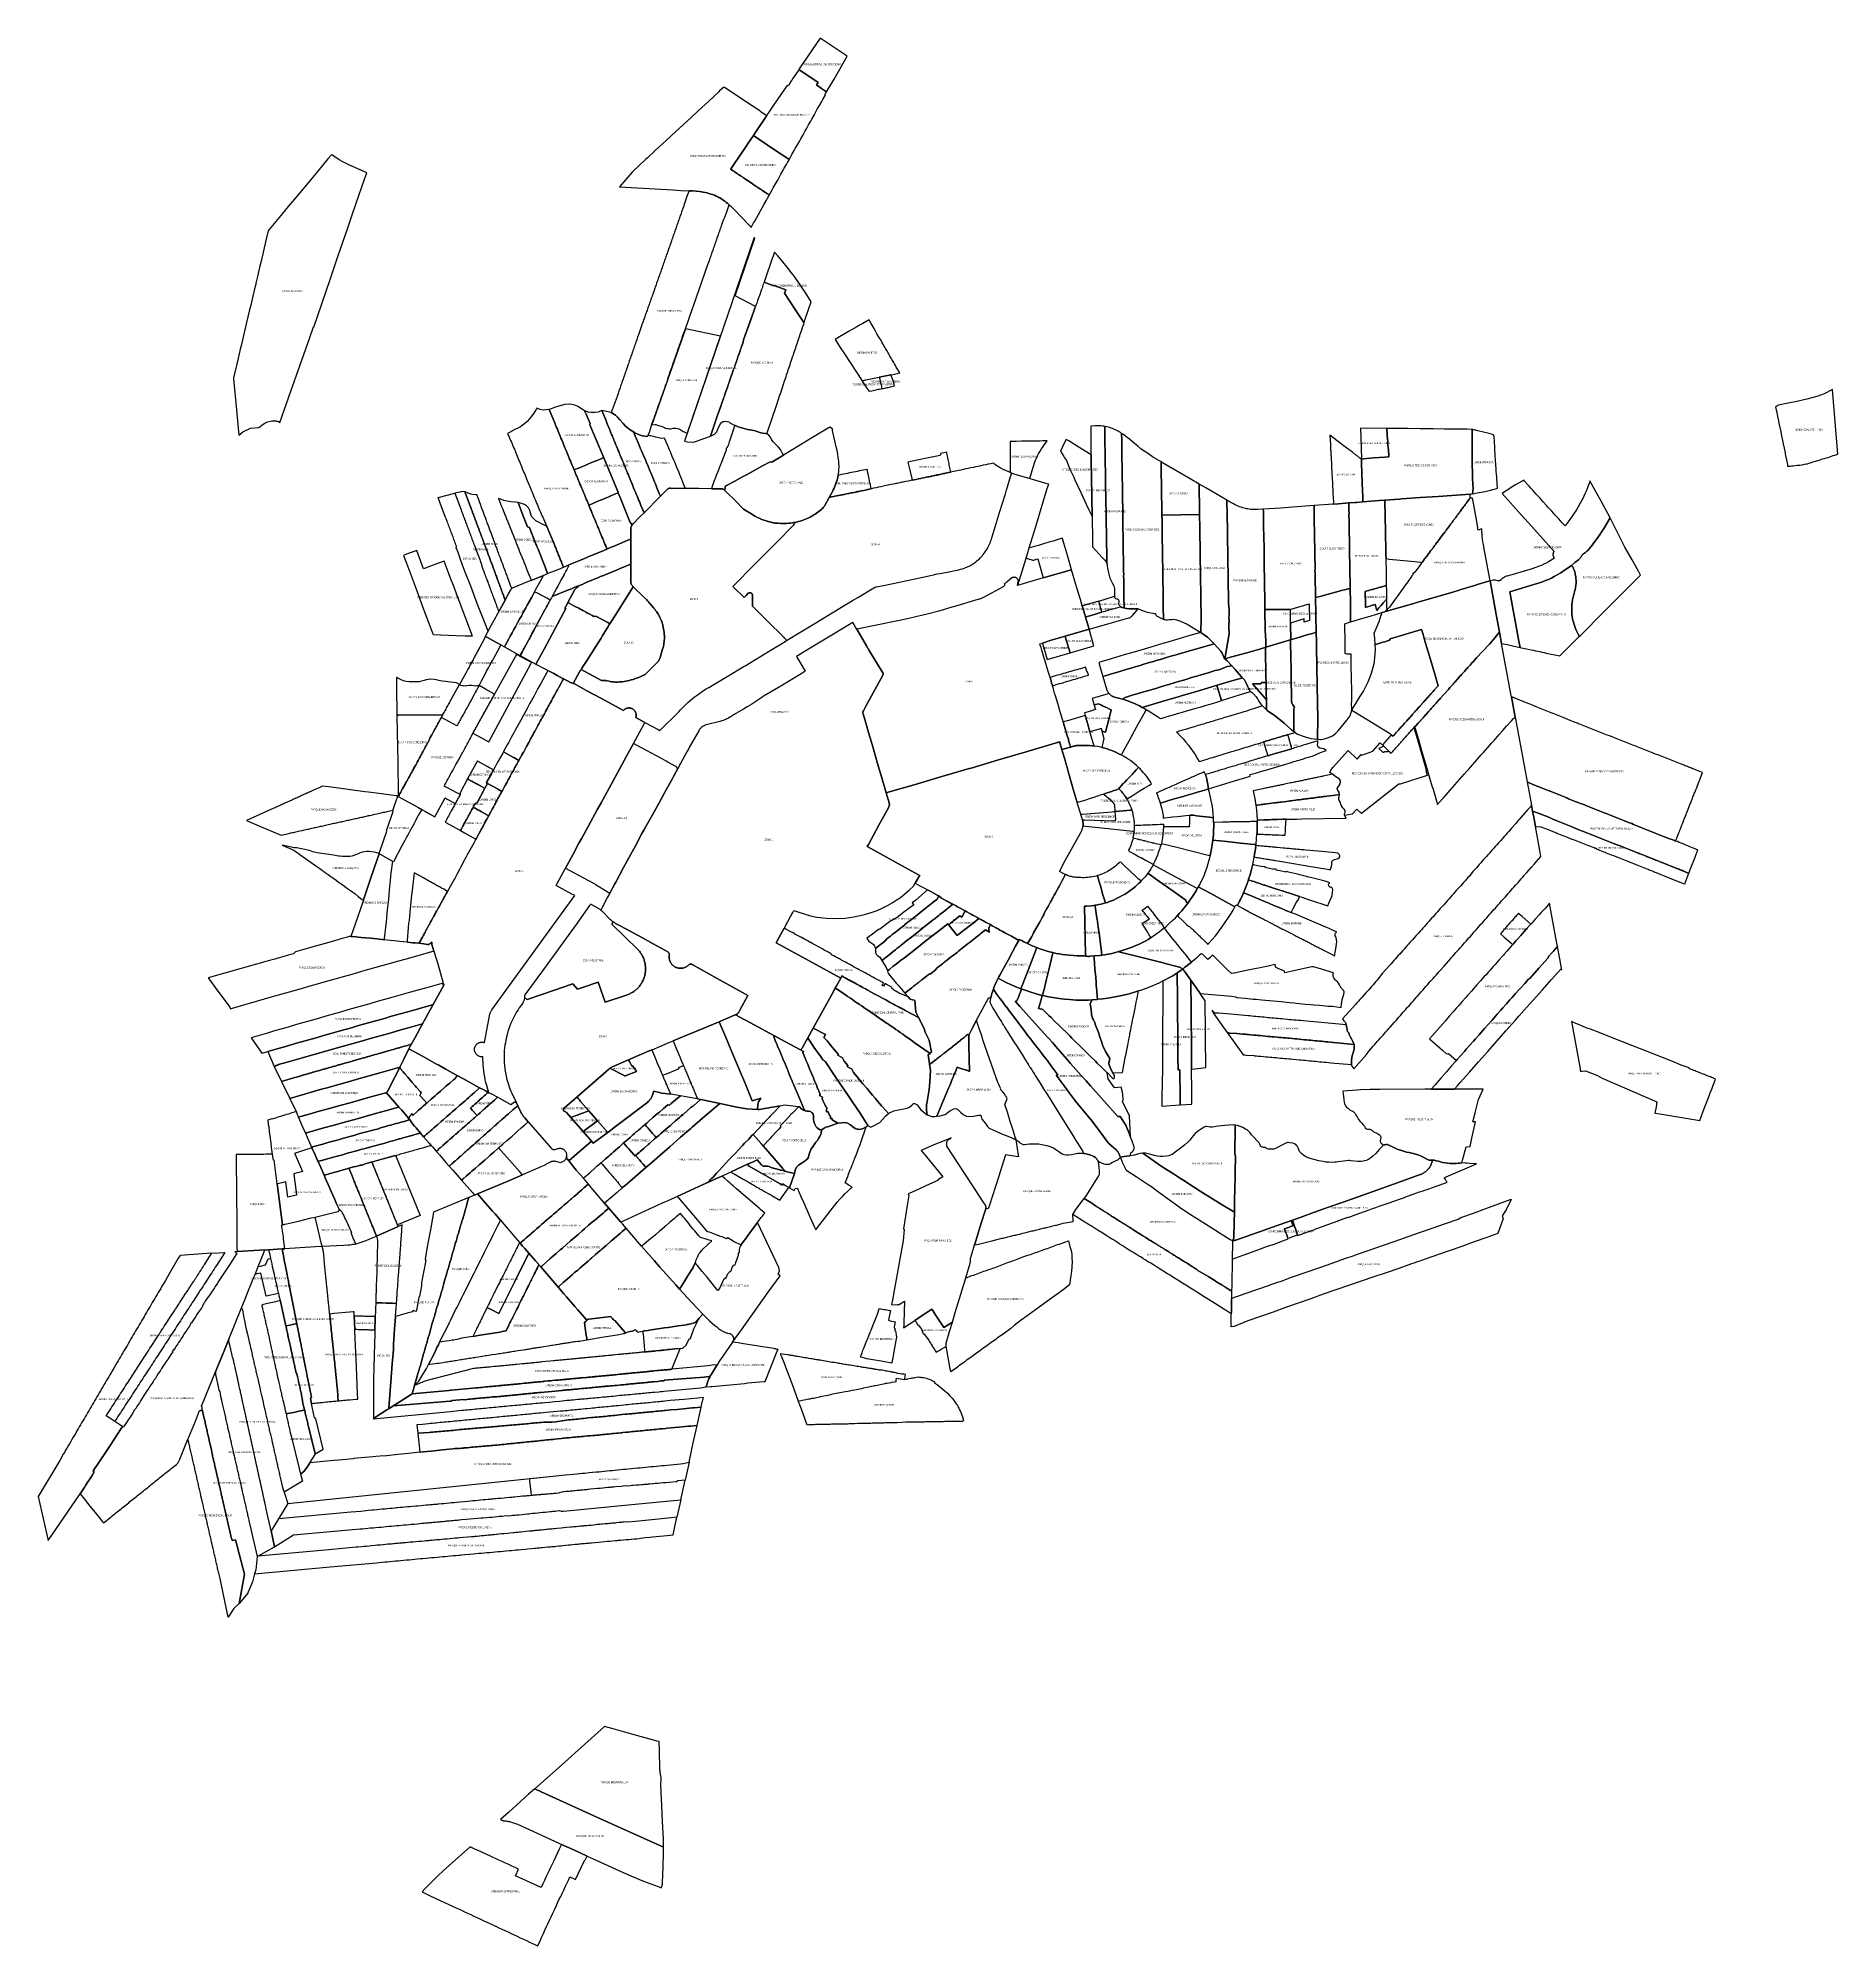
# Model space of a CAD drawing. Header units: millimetres. Extents: x 247112 to 276794, y 7363827 to 7397094.
# Drawn here: x 260370 to 270300, y 7363827 to 7374353 of the extents above; entities that cross this region are included whole.
import ezdxf
from ezdxf.enums import TextEntityAlignment as Align

# ---------------------------------------------------------------- set-up
doc = ezdxf.new("R2010")
doc.units = ezdxf.units.MM
doc.layers.add('BAIRRO', color=3, linetype='Continuous')
doc.styles.add('GEOMAIS', font='', dxfattribs={"width": 0.7, "height": 0.2})
doc.styles.get('GEOMAIS').set_extended_font_data('Arial')

msp = doc.modelspace()

# ---------------------------------------------------------------- linework, layer by layer
at = {"layer": 'BAIRRO'}
for points in [[(264833.86064, 7374254.02043), (264684.30362, 7374353.31648), (264573.35023, 7374188.96154), (264567.44875, 7374180.21969), (264674.42233, 7374108.52573), (264665.45877, 7374095.20767), (264691.7943, 7374076.10986), (264720.14298, 7374057.60176), (264761.84383, 7374127.41407), (264833.86064, 7374254.02043)], [(264386.68113, 7373921.00738), (264368.45984, 7373893.87174), (264351.69558, 7373868.90595), (264326.30624, 7373831.09546), (264316.42558, 7373816.38092), (264427.69231, 7373741.31788), (264511.48754, 7373684.78773), (264513.92466, 7373683.1436), (264516.85978, 7373688.81754), (264529.27775, 7373710.95258), (264541.55054, 7373732.82885), (264547.55079, 7373743.5243), (264559.82172, 7373765.39725), (264572.09266, 7373787.27021), (264578.0356, 7373797.86351), (264590.30654, 7373819.73647), (264602.57747, 7373841.60942), (264608.62776, 7373852.39407), (264620.89869, 7373874.26702), (264633.05009, 7373895.92691), (264638.78497, 7373906.24296), (264650.9748, 7373928.17035), (264663.16464, 7373950.09773), (264669.04925, 7373960.68312), (264681.19032, 7373982.5228), (264693.38015, 7374004.45018), (264699.11526, 7374014.28172), (264711.47808, 7374036.13041), (264713.03683, 7374038.88518), (264710.88517, 7374040.17002), (264720.14298, 7374057.60176), (264691.7943, 7374076.10986), (264665.45877, 7374095.20767), (264674.42233, 7374108.52573), (264567.44875, 7374180.21969), (264563.09767, 7374173.77445), (264545.80371, 7374148.15696), (264532.23938, 7374128.01599), (264526.78006, 7374118.67373), (264525.6655, 7374117.01308), (264511.6778, 7374096.17191), (264507.09579, 7374089.63367), (264502.73121, 7374092.56299), (264489.39971, 7374073.96952), (264455.47114, 7374023.65639), (264420.67437, 7373971.7109), (264398.48463, 7373938.58549), (264390.05368, 7373926.02988), (264386.68113, 7373921.00738)], [(264193.65164, 7373423.83406), (264206.85845, 7373411.2846), (264219.62031, 7373398.28293), (264246.68641, 7373369.73037), (264297.93311, 7373315.66921), (264304.40143, 7373308.79587), (264317.00966, 7373333.92958), (264323.40634, 7373343.98657), (264376.05082, 7373437.82541), (264388.41669, 7373459.86758), (264394.46164, 7373470.64272), (264404.1074, 7373487.83629), (264395.41767, 7373493.62643), (264395.00158, 7373493.90368), (264387.92798, 7373498.61696), (264383.68382, 7373501.44493), (264379.6061, 7373504.162), (264371.20101, 7373509.76249), (264362.96235, 7373515.25208), (264358.63497, 7373518.1355), (264354.64047, 7373520.79712), (264346.31859, 7373526.34216), (264338.07662, 7373531.83395), (264333.83577, 7373534.65972), (264329.75474, 7373537.37899), (264321.35295, 7373542.97728), (264309.03658, 7373551.18394), (264295.37361, 7373560.36818), (264282.72426, 7373568.79671), (264280.56055, 7373570.23843), (264270.40778, 7373577.00343), (264262.25227, 7373582.43761), (264257.75842, 7373585.43196), (264253.93033, 7373587.9827), (264251.6834, 7373589.47987), (264245.60838, 7373593.52778), (264237.28644, 7373599.07286), (264233.12546, 7373601.84541), (264228.96449, 7373604.61795), (264220.64255, 7373610.16303), (264212.3206, 7373615.70811), (264208.15963, 7373618.48066), (264203.99866, 7373621.2532), (264195.67671, 7373626.79828), (264190.80567, 7373629.74044), (264193.92665, 7373634.37046), (264212.47005, 7373661.8799), (264236.27666, 7373697.19741), (264247.30585, 7373713.5594), (264278.45888, 7373759.83987), (264282.17646, 7373765.3762), (264284.5881, 7373768.96768), (264316.42558, 7373816.38092), (264326.30624, 7373831.09546), (264351.69558, 7373868.90595), (264368.45984, 7373893.87174), (264386.68113, 7373921.00738), (264390.05368, 7373926.02988), (264384.62414, 7373929.08646), (264376.21973, 7373934.6881), (264367.81532, 7373940.28973), (264359.49412, 7373945.83591), (264351.17292, 7373951.38208), (264342.85172, 7373956.92825), (264334.53052, 7373962.47443), (264326.20932, 7373968.0206), (264317.88812, 7373973.56678), (264309.56692, 7373979.11295), (264301.24573, 7373984.65912), (264292.92453, 7373990.2053), (264284.60333, 7373995.75147), (264276.28213, 7374001.29765), (264267.96093, 7374006.84382), (264259.63973, 7374012.38999), (264251.31853, 7374017.93617), (264242.99733, 7374023.48234), (264234.67613, 7374029.02852), (264226.35493, 7374034.57469), (264218.03374, 7374040.12087), (264209.71254, 7374045.66704), (264201.39134, 7374051.21321), (264193.07014, 7374056.75939), (264184.74894, 7374062.30556), (264176.42774, 7374067.85174), (264168.10654, 7374073.39791), (264159.78534, 7374078.94408), (264152.89093, 7374083.53929), (264130.01528, 7374062.49289), (264125.70024, 7374056.28153), (264068.76324, 7374003.96887), (264011.85507, 7373951.6827), (264004.48883, 7373944.91473), (263977.59729, 7373920.20729), (263948.47538, 7373893.45061), (263890.7538, 7373840.41709), (263832.85181, 7373787.21783), (263776.24173, 7373734.44572), (263729.56562, 7373690.93411), (263721.50143, 7373683.41665), (263683.57564, 7373648.0621), (263653.97895, 7373620.47197), (263650.52368, 7373617.09122), (263646.79838, 7373613.04915), (263576.98074, 7373532.98653), (263871.24485, 7373515.66253), (263916.64159, 7373512.71167), (263962.29305, 7373510.96321), (263981.13879, 7373510.24141), (264000.14114, 7373508.86703), (264019.08938, 7373506.88146), (264029.59092, 7373505.43821), (264040.04069, 7373503.65835), (264050.42789, 7373501.54373), (264060.74179, 7373499.09651), (264070.97176, 7373496.31924), (264081.10723, 7373493.21477), (264091.13774, 7373489.7863), (264095.32446, 7373488.20331), (264095.384, 7373488.1808), (264101.05293, 7373486.03739), (264110.84258, 7373481.97189), (264115.89891, 7373479.67263), (264120.87365, 7373477.2018), (264125.76098, 7373474.56229), (264130.55519, 7373471.75718), (264139.82427, 7373465.93404), (264148.92153, 7373459.84595), (264157.83938, 7373453.49798), (264166.57042, 7373446.89541), (264175.10736, 7373440.04373), (264180.0159, 7373435.91609), (264182.27406, 7373433.91523), (264193.65164, 7373423.83406)], [(264511.48754, 7373684.78773), (264427.69231, 7373741.31788), (264316.42558, 7373816.38092), (264284.5881, 7373768.96768), (264282.17646, 7373765.3762), (264278.45888, 7373759.83987), (264247.30585, 7373713.5594), (264236.27666, 7373697.19741), (264212.47005, 7373661.8799), (264193.92665, 7373634.37046), (264190.80567, 7373629.74044), (264195.67671, 7373626.79828), (264203.99866, 7373621.2532), (264208.15963, 7373618.48066), (264212.3206, 7373615.70811), (264220.64255, 7373610.16303), (264228.96449, 7373604.61795), (264233.12546, 7373601.84541), (264237.28644, 7373599.07286), (264245.60838, 7373593.52778), (264251.6834, 7373589.47987), (264253.93033, 7373587.9827), (264257.75842, 7373585.43196), (264262.25227, 7373582.43761), (264270.40778, 7373577.00343), (264280.56055, 7373570.23843), (264282.72426, 7373568.79671), (264295.37361, 7373560.36818), (264309.03658, 7373551.18394), (264321.35295, 7373542.97728), (264329.75474, 7373537.37899), (264333.83577, 7373534.65972), (264338.07662, 7373531.83395), (264346.31859, 7373526.34216), (264354.64047, 7373520.79712), (264358.63497, 7373518.1355), (264362.96235, 7373515.25208), (264371.20101, 7373509.76249), (264379.6061, 7373504.162), (264383.68382, 7373501.44493), (264387.92798, 7373498.61696), (264395.00158, 7373493.90368), (264395.41767, 7373493.62643), (264404.1074, 7373487.83629), (264420.11964, 7373516.37813), (264426.15554, 7373527.13712), (264438.29977, 7373548.78423), (264450.54372, 7373570.60909), (264456.25098, 7373580.78229), (264468.52192, 7373602.65525), (264480.79285, 7373624.5282), (264486.9849, 7373635.06634), (264498.96891, 7373656.57608), (264505.04764, 7373667.18586), (264504.29048, 7373667.69403), (264511.45376, 7373678.36706), (264513.92466, 7373683.1436), (264511.48754, 7373684.78773)], [(261988.95017, 7373710.35473), (261968.9417, 7373686.55275), (261913.24798, 7373619.63204), (261876.6301, 7373575.63255), (261812.81705, 7373498.95576), (261750.00855, 7373423.48603), (261700.04811, 7373363.45433), (261644.89513, 7373297.18335), (261639.66258, 7373290.896), (261626.91114, 7373237.00402), (261613.45199, 7373180.05955), (261599.70439, 7373121.94468), (261589.88079, 7373080.50103), (261581.72765, 7373046.04307), (261572.86196, 7373008.57362), (261568.2277, 7372988.98763), (261563.59591, 7372969.4121), (261554.01266, 7372928.90999), (261544.35642, 7372888.09939), (261534.62234, 7372846.95983), (261520.00917, 7372785.19953), (261514.25165, 7372760.86628), (261502.85683, 7372712.70786), (261491.07015, 7372662.89328), (261484.99657, 7372637.22424), (261478.79358, 7372611.00827), (261463.73353, 7372547.35934), (261460.21066, 7372532.47049), (261447.52966, 7372478.87623), (261447.95397, 7372474.379), (261455.37591, 7372395.71434), (261462.28272, 7372322.50951), (261477.42031, 7372162.06719), (261499.05341, 7372180.64426), (261541.07327, 7372200.70415), (261586.62238, 7372205.50067), (261611.03969, 7372222.80551), (261619.74397, 7372228.75465), (261635.41653, 7372235.54833), (261652.15308, 7372240.50915), (261658.46546, 7372241.54471), (261664.36122, 7372242.07903), (261667.66287, 7372242.17043), (261668.98674, 7372242.20708), (261670.97187, 7372242.13601), (261673.8167, 7372242.03416), (261676.52297, 7372241.79692), (261679.96233, 7372241.41735), (261682.32828, 7372240.95637), (261684.53285, 7372240.52683), (261688.37538, 7372239.35722), (261693.73164, 7372237.43833), (261696.07999, 7372236.48091), (261698.45118, 7372235.46767), (261700.41631, 7372234.60496), (261703.88288, 7372233.08311), (261763.92251, 7372406.27244), (261866.25248, 7372695.73787), (261888.3693, 7372760.31402), (261890.91297, 7372759.40091), (261980.6611, 7373021.4453), (261990.21038, 7373049.32706), (262024.22075, 7373148.62971), (262051.22061, 7373227.46324), (262078.07197, 7373305.86321), (262091.48349, 7373345.02184), (262104.92334, 7373384.26317), (262141.14619, 7373490.02576), (262154.20495, 7373528.15441), (262172.18757, 7373580.65963), (262183.24812, 7373611.06531), (262113.32335, 7373640.96847), (262087.71856, 7373652.3912), (262062.48035, 7373664.60252), (262048.102, 7373672.14252), (262033.98552, 7373680.16209), (262020.14691, 7373688.65216), (262006.60183, 7373697.6031), (261993.36564, 7373707.00479), (261988.95017, 7373710.35473)], [(263962.29305, 7373510.96321), (263951.74105, 7373484.36166), (263934.55038, 7373435.52477), (263929.88919, 7373422.23477), (263926.95105, 7373413.83355), (263924.64014, 7373407.22584), (263922.36225, 7373400.71253), (263920.08436, 7373394.19922), (263917.77345, 7373387.59152), (263915.46255, 7373380.98381), (263913.15164, 7373374.37611), (263910.84074, 7373367.7684), (263908.52984, 7373361.1607), (263906.21893, 7373354.55299), (263903.90803, 7373347.94529), (263901.59712, 7373341.33759), (263899.28622, 7373334.72988), (263896.97531, 7373328.12218), (263894.66441, 7373321.51447), (263892.35351, 7373314.90677), (263890.0426, 7373308.29906), (263887.7317, 7373301.69136), (263885.42079, 7373295.08365), (263883.10989, 7373288.47595), (263880.79898, 7373281.86824), (263878.48808, 7373275.26054), (263876.17717, 7373268.65283), (263873.86627, 7373262.04513), (263871.55537, 7373255.43742), (263869.24446, 7373248.82972), (263866.93356, 7373242.22201), (263864.62265, 7373235.61431), (263862.31175, 7373229.0066), (263860.00084, 7373222.3989), (263857.68994, 7373215.79119), (263855.37904, 7373209.18349), (263853.06813, 7373202.57578), (263850.09697, 7373194.08016), (263845.20552, 7373180.83646), (263842.23024, 7373172.34248), (263839.91613, 7373165.73605), (263837.60203, 7373159.12961), (263835.28792, 7373152.52318), (263832.97381, 7373145.91675), (263830.6597, 7373139.31031), (263828.3456, 7373132.70388), (263826.03149, 7373126.09745), (263823.71738, 7373119.49102), (263821.40327, 7373112.88458), (263819.08916, 7373106.27815), (263816.77506, 7373099.67172), (263814.46095, 7373093.06528), (263812.14684, 7373086.45885), (263809.83273, 7373079.85242), (263807.51863, 7373073.24599), (263805.20452, 7373066.63955), (263802.89041, 7373060.03312), (263800.5763, 7373053.42669), (263798.26219, 7373046.82025), (263795.94809, 7373040.21382), (263793.63398, 7373033.60739), (263791.31987, 7373027.00096), (263789.00576, 7373020.39452), (263786.69166, 7373013.78809), (263784.37755, 7373007.18166), (263782.06344, 7373000.57523), (263779.74933, 7372993.96879), (263777.43522, 7372987.36236), (263775.12112, 7372980.75593), (263772.80701, 7372974.14949), (263770.4929, 7372967.54306), (263768.17879, 7372960.93663), (263765.20351, 7372952.44265), (263760.65324, 7372939.10651), (263757.63448, 7372930.6277), (263755.28655, 7372924.03308), (263752.93862, 7372917.43845), (263750.5907, 7372910.84383), (263748.24277, 7372904.2492), (263745.89484, 7372897.65458), (263743.54692, 7372891.05995), (263741.19899, 7372884.46533), (263738.85106, 7372877.8707), (263736.50314, 7372871.27607), (263734.15521, 7372864.68145), (263731.80728, 7372858.08682), (263729.42582, 7372851.39799), (263727.01081, 7372844.61495), (263724.5958, 7372837.8319), (263722.24787, 7372831.23728), (263719.89994, 7372824.64265), (263717.55202, 7372818.04803), (263715.20409, 7372811.4534), (263712.85616, 7372804.85878), (263710.50824, 7372798.26415), (263707.48947, 7372789.78535), (263703.22572, 7372777.09203), (263681.79629, 7372715.72606), (263679.48851, 7372709.11742), (263677.18072, 7372702.50878), (263674.87294, 7372695.90013), (263672.56515, 7372689.29149), (263670.25737, 7372682.68285), (263667.94958, 7372676.07421), (263665.6418, 7372669.46556), (263663.33401, 7372662.85692), (263661.02623, 7372656.24828), (263658.71844, 7372649.63963), (263656.41066, 7372643.03099), (263654.10287, 7372636.42235), (263651.79509, 7372629.81371), (263649.4873, 7372623.20506), (263647.17952, 7372616.59642), (263644.87173, 7372609.98778), (263642.56395, 7372603.37914), (263640.25616, 7372596.77049), (263637.94838, 7372590.16185), (263635.64059, 7372583.55321), (263633.33281, 7372576.94456), (263631.02502, 7372570.33592), (263628.71724, 7372563.72728), (263626.40945, 7372557.11864), (263623.4423, 7372548.62181), (263619.01351, 7372535.39837), (263616.18087, 7372527.2122), (263613.89183, 7372520.59704), (263611.6028, 7372513.98188), (263609.31378, 7372507.36671), (263607.02475, 7372500.75154), (263604.73572, 7372494.13638), (263602.44669, 7372487.52122), (263599.42377, 7372478.78515), (263597.13467, 7372472.16978), (263594.84557, 7372465.55442), (263592.55648, 7372458.93905), (263590.26738, 7372452.32368), (263587.97828, 7372445.70831), (263585.68918, 7372439.09295), (263583.36738, 7372432.38307), (263581.04558, 7372425.6732), (263578.72378, 7372418.96333), (263576.43468, 7372412.34796), (263574.14558, 7372405.73259), (263571.85648, 7372399.11722), (263569.56738, 7372392.50186), (263564.10546, 7372376.7172), (263531.31252, 7372286.93503), (263541.44922, 7372281.96606), (263555.95862, 7372273.41943), (263566.89036, 7372262.68645), (263579.61093, 7372246.98449), (263597.49923, 7372226.11481), (263611.41236, 7372211.40665), (263628.50562, 7372196.89725), (263635.89775, 7372192.29377), (263655.00274, 7372180.39605), (263661.69836, 7372176.22632), (263678.19535, 7372168.47473), (263693.10226, 7372163.10824), (263703.43773, 7372159.33182), (263717.12829, 7372157.18584), (263729.5386, 7372155.93988), (263735.1545, 7372159.8887), (263738.16866, 7372165.72271), (263744.09859, 7372183.72734), (263746.75861, 7372192.22635), (263748.32996, 7372197.78519), (263752.02037, 7372209.40045), (263754.75639, 7372216.92758), (263763.98775, 7372243.83964), (263766.05925, 7372249.67464), (263768.35342, 7372256.13684), (263770.80481, 7372263.0419), (263773.1607, 7372269.67795), (263775.38077, 7372275.93146), (263777.8008, 7372282.74817), (263780.04885, 7372289.08048), (263782.39076, 7372295.67715), (263784.73266, 7372302.27381), (263787.07457, 7372308.87047), (263789.41647, 7372315.46714), (263791.75837, 7372322.0638), (263794.0841, 7372328.61491), (263796.34375, 7372334.97988), (263798.73529, 7372341.71634), (263801.07719, 7372348.313), (263803.41909, 7372354.90966), (263805.761, 7372361.50633), (263808.1029, 7372368.10299), (263810.34331, 7372374.41377), (263813.49777, 7372383.29924), (263815.83968, 7372389.89591), (263818.18158, 7372396.49257), (263820.52348, 7372403.08923), (263822.86539, 7372409.6859), (263825.20729, 7372416.28256), (263827.54919, 7372422.87922), (263829.8911, 7372429.47588), (263832.233, 7372436.07255), (263834.57491, 7372442.66921), (263836.91681, 7372449.26587), (263839.92783, 7372457.7473), (263843.42918, 7372471.63709), (263846.40685, 7372480.13023), (263848.72281, 7372486.73601), (263851.03877, 7372493.34179), (263853.35473, 7372499.94757), (263855.67069, 7372506.55335), (263857.98665, 7372513.15913), (263860.30261, 7372519.76491), (263862.61857, 7372526.37069), (263864.93453, 7372532.97647), (263867.25049, 7372539.58225), (263869.56645, 7372546.18803), (263871.88241, 7372552.79381), (263874.19838, 7372559.39959), (263876.51434, 7372566.00537), (263878.8303, 7372572.61115), (263881.14626, 7372579.21693), (263883.46222, 7372585.82271), (263885.77818, 7372592.42849), (263888.09414, 7372599.03427), (263890.4101, 7372605.64005), (263892.72606, 7372612.24583), (263895.04202, 7372618.85161), (263897.35798, 7372625.45739), (263899.67394, 7372632.06317), (263901.9899, 7372638.66895), (263904.30587, 7372645.27473), (263906.62183, 7372651.88051), (263908.93779, 7372658.48628), (263911.25375, 7372665.09206), (263913.56971, 7372671.69784), (263915.88567, 7372678.30362), (263918.24865, 7372685.04353), (263920.58798, 7372691.71596), (263923.56565, 7372700.2091), (263927.89733, 7372712.94621), (263941.06076, 7372750.2612), (263980.45959, 7372861.94697), (263985.2757, 7372875.59944), (264065.78071, 7373103.81086), (264070.53062, 7373117.27565), (264073.49539, 7373125.7733), (264074.0491, 7373127.36035), (264075.80132, 7373132.38259), (264078.10726, 7373138.99188), (264080.41319, 7373145.60116), (264082.71912, 7373152.21045), (264084.99211, 7373158.72532), (264087.26511, 7373165.24019), (264089.5381, 7373171.75505), (264091.81109, 7373178.26992), (264094.11702, 7373184.87921), (264096.42296, 7373191.4885), (264098.72889, 7373198.09778), (264101.03482, 7373204.70707), (264103.34076, 7373211.31636), (264105.64669, 7373217.92564), (264107.95263, 7373224.53493), (264110.25856, 7373231.14422), (264112.56449, 7373237.7535), (264114.87043, 7373244.36279), (264117.17636, 7373250.97208), (264119.48229, 7373257.58136), (264121.78823, 7373264.19065), (264124.09416, 7373270.79994), (264126.40009, 7373277.40922), (264128.70603, 7373284.01851), (264131.01196, 7373290.6278), (264133.25201, 7373297.04825), (264135.55795, 7373303.65753), (264137.86388, 7373310.26682), (264140.16981, 7373316.87611), (264142.47575, 7373323.48539), (264144.78168, 7373330.09468), (264147.08761, 7373336.70397), (264150.05239, 7373345.20162), (264155.95939, 7373357.5884), (264159.77481, 7373368.80041), (264172.72534, 7373406.85688), (264182.27406, 7373433.91523), (264180.0159, 7373435.91609), (264175.10736, 7373440.04373), (264166.57042, 7373446.89541), (264157.83938, 7373453.49798), (264148.92153, 7373459.84595), (264139.82427, 7373465.93404), (264130.55519, 7373471.75718), (264125.76098, 7373474.56229), (264120.87365, 7373477.2018), (264115.89891, 7373479.67263), (264110.84258, 7373481.97189), (264101.05293, 7373486.03739), (264095.384, 7373488.1808), (264095.32446, 7373488.20331), (264091.13774, 7373489.7863), (264081.10723, 7373493.21477), (264070.97176, 7373496.31924), (264060.74179, 7373499.09651), (264050.42789, 7373501.54373), (264040.04069, 7373503.65835), (264029.59092, 7373505.43821), (264019.08938, 7373506.88146), (264000.14114, 7373508.86703), (263981.13879, 7373510.24141), (263962.29305, 7373510.96321)], [(264324.32577, 7373249.31798), (264319.87156, 7373253.61776), (263936.44928, 7372129.31385), (263952.07762, 7372124.97265), (263988.37309, 7372123.08717), (264023.52538, 7372136.42299), (264079.53384, 7372157.67107), (264098.18097, 7372212.81824), (264105.73062, 7372235.14562), (264116.8281, 7372267.9654), (264122.15405, 7372281.3049), (264129.35131, 7372302.1865), (264142.2774, 7372339.68022), (264156.32873, 7372380.43972), (264160.49516, 7372391.99649), (264164.56147, 7372403.67387), (264171.15043, 7372422.45113), (264182.659, 7372455.24838), (264195.89296, 7372492.96264), (264201.57859, 7372509.16561), (264205.56554, 7372520.55384), (264211.25398, 7372536.88826), (264219.61591, 7372560.78253), (264224.56782, 7372574.93267), (264232.81059, 7372598.48647), (264243.37701, 7372628.68337), (264252.6818, 7372655.26864), (264260.11392, 7372676.506), (264262.35721, 7372688.8353), (264327.23242, 7372872.71683), (264216.19354, 7372932.2433), (264324.32577, 7373249.31798)], [(264596.23085, 7372782.24713), (264600.94156, 7372796.81888), (264621.82924, 7372862.40559), (264635.19445, 7372898.55401), (264605.19166, 7372946.16363), (264574.60666, 7372992.86975), (264542.41042, 7373038.48014), (264527.02312, 7373059.13927), (264503.16747, 7373089.85255), (264478.57224, 7373119.97682), (264450.84871, 7373152.17535), (264432.91164, 7373171.86466), (264422.81406, 7373144.90567), (264422.21598, 7373143.17143), (264377.32115, 7373012.99152), (264375.18706, 7373006.77746), (264398.97117, 7372998.56879), (264445.71182, 7372982.43706), (264494.91261, 7372965.45625), (264487.91067, 7372945.51527), (264519.57511, 7372897.7883), (264550.38464, 7372851.3499), (264580.63653, 7372805.75203), (264594.50293, 7372784.85158), (264596.23085, 7372782.24713)], [(264375.18706, 7373006.77746), (264373.42009, 7373001.63241), (264369.2569, 7372989.66442), (264366.87282, 7372982.81086), (264366.03566, 7372980.40426), (264363.85919, 7372974.14752), (264362.75016, 7372970.95938), (264359.97119, 7372962.97061), (264359.46467, 7372961.51451), (264356.17917, 7372952.06963), (264352.89367, 7372942.62476), (264349.60818, 7372933.17989), (264346.32268, 7372923.73501), (264343.03719, 7372914.29014), (264339.75169, 7372904.84526), (264336.46619, 7372895.40039), (264332.28819, 7372883.23328), (264327.23224, 7372872.71646), (264325.61039, 7372868.1195), (264303.47362, 7372805.37524), (264262.35721, 7372688.8353), (264260.11392, 7372676.506), (264256.03114, 7372664.8394), (264252.6818, 7372655.26864), (264249.37748, 7372645.8265), (264246.09034, 7372636.43347), (264242.80068, 7372627.03325), (264239.48015, 7372617.5448), (264236.15591, 7372608.04576), (264232.81059, 7372598.48647), (264229.53177, 7372589.11722), (264226.22432, 7372579.66612), (264222.91132, 7372570.19922), (264219.61591, 7372560.78253), (264216.25641, 7372551.18273), (264212.9235, 7372541.65891), (264209.58447, 7372532.11761), (264205.54071, 7372520.56253), (264201.57859, 7372509.16561), (264197.51971, 7372497.59857), (264194.26621, 7372488.32671), (264190.92747, 7372478.81194), (264187.54688, 7372469.17792), (264184.27856, 7372459.86382), (264181.03944, 7372450.63294), (264177.77204, 7372441.32148), (264174.46149, 7372431.88704), (264171.15043, 7372422.45113), (264167.87254, 7372413.10978), (264164.56147, 7372403.67387), (264160.46739, 7372392.0065), (264156.32873, 7372380.43972), (264152.19569, 7372368.45051), (264148.90065, 7372358.89215), (264145.66054, 7372349.49316), (264142.2774, 7372339.68022), (264139.0178, 7372330.22674), (264135.91649, 7372321.22736), (264132.59927, 7372311.60505), (264129.35131, 7372302.1865), (264122.15405, 7372281.3049), (264116.8281, 7372267.9654), (264079.53384, 7372157.67107), (264091.44003, 7372162.18795), (264101.20542, 7372168.4882), (264112.54588, 7372178.48985), (264116.95605, 7372186.28641), (264125.95882, 7372209.33457), (264133.99486, 7372224.30169), (264138.61558, 7372231.53412), (264143.2363, 7372235.15034), (264148.25883, 7372237.15935), (264154.98901, 7372238.76656), (264161.61874, 7372239.26881), (264171.66378, 7372238.6661), (264179.90072, 7372235.65259), (264187.0327, 7372230.93142), (264208.42865, 7372219.58052), (264213.36655, 7372217.67175), (264216.24716, 7372216.55824), (264220.38226, 7372214.9598), (264232.89791, 7372209.10229), (264284.3692, 7372194.267), (264318.22101, 7372188.34042), (264332.18362, 7372185.22646), (264346.34713, 7372179.80214), (264357.6801, 7372176.04601), (264368.89109, 7372173.80381), (264383.01693, 7372172.23427), (264390.63647, 7372169.5251), (264447.22998, 7372337.7494), (264451.14324, 7372349.46888), (264453.06544, 7372355.22552), (264456.23267, 7372364.71079), (264459.3785, 7372374.13198), (264462.59303, 7372383.75891), (264465.72969, 7372393.15264), (264468.8891, 7372402.61451), (264472.86567, 7372414.52359), (264476.6473, 7372425.8489), (264480.60984, 7372437.71602), (264483.70457, 7372446.98416), (264486.92265, 7372456.62172), (264490.12227, 7372466.20399), (264493.21808, 7372475.47537), (264496.42564, 7372485.08143), (264499.60958, 7372494.61677), (264502.68957, 7372503.84079), (264505.96798, 7372513.65902), (264509.09954, 7372523.03748), (264512.24861, 7372532.46838), (264515.47037, 7372542.11695), (264518.65844, 7372551.66464), (264521.82142, 7372561.13719), (264524.92207, 7372570.42307), (264529.00092, 7372582.63849), (264532.91431, 7372594.17743), (264536.90597, 7372606.02333), (264540.09929, 7372615.50005), (264543.29261, 7372624.97677), (264546.48594, 7372634.45349), (264549.67926, 7372643.93021), (264552.87259, 7372653.40693), (264556.06591, 7372662.88366), (264559.25923, 7372672.36038), (264562.45256, 7372681.8371), (264565.64588, 7372691.31382), (264568.8392, 7372700.79054), (264572.03253, 7372710.26726), (264575.22585, 7372719.74398), (264578.41918, 7372729.2207), (264581.6125, 7372738.69742), (264585.58013, 7372750.47202), (264589.26841, 7372761.37137), (264594.07762, 7372775.58651), (264596.23085, 7372782.24713), (264594.50293, 7372784.85158), (264580.63653, 7372805.75203), (264550.38464, 7372851.3499), (264519.57511, 7372897.7883), (264487.91067, 7372945.51527), (264494.91261, 7372965.45625), (264445.71182, 7372982.43706), (264398.97117, 7372998.56879), (264375.18706, 7373006.77746)], [(263755.60962, 7372219.41499), (263773.91089, 7372222.28399), (263778.14789, 7372221.72374), (263787.89517, 7372218.15684), (263810.94431, 7372209.7223), (263825.87868, 7372204.25725), (263832.21626, 7372201.9381), (263839.45237, 7372200.2135), (263845.38605, 7372198.96198), (263853.52942, 7372198.35531), (263861.4627, 7372198.43483), (263868.19166, 7372199.20234), (263874.47556, 7372200.46227), (263881.37867, 7372201.51595), (263888.38322, 7372201.35044), (263897.46178, 7372199.49428), (263904.71929, 7372197.11089), (263912.83381, 7372193.26287), (263924.00035, 7372186.08437), (263927.99204, 7372183.68999), (263930.20182, 7372182.48292), (263934.77424, 7372180.52158), (263941.38601, 7372178.22705), (263951.90662, 7372174.63919), (264134.15921, 7372709.05598), (263941.06076, 7372750.2612), (263755.60962, 7372219.41499)], [(264815.54271, 7372616.87524), (264916.87782, 7372463.30239), (264937.68112, 7372467.57532), (265011.00603, 7372482.636), (265019.92949, 7372484.46885), (265073.85723, 7372495.53317), (265094.24195, 7372499.71548), (265123.90641, 7372505.79479), (265119.82927, 7372512.84311), (265112.11067, 7372526.19111), (265108.61614, 7372532.2343), (265104.91687, 7372538.63157), (265099.71957, 7372547.61942), (265094.33025, 7372556.93933), (265090.81548, 7372563.01752), (265087.44826, 7372568.84056), (265083.93827, 7372574.91048), (265080.42829, 7372580.98039), (265076.72469, 7372587.38514), (265073.38243, 7372593.16501), (265069.76953, 7372599.4129), (265066.35767, 7372605.31314), (265062.84768, 7372611.38306), (265059.3377, 7372617.45298), (265052.31773, 7372629.59281), (265048.80775, 7372635.66273), (265045.30558, 7372641.71914), (265041.83569, 7372647.71972), (265038.27741, 7372653.87315), (265031.34273, 7372665.86551), (265027.55874, 7372672.40928), (265024.37375, 7372677.91717), (265017.37272, 7372690.02426), (265013.86246, 7372696.09466), (265010.35247, 7372702.16458), (264997.3001, 7372722.68233), (264981.96127, 7372751.5127), (264966.02423, 7372779.26756), (264959.05912, 7372791.39754), (264954.30143, 7372799.68322), (264919.51374, 7372779.48413), (264905.90204, 7372771.70556), (264887.84318, 7372760.9987), (264858.33342, 7372743.50276), (264844.29735, 7372735.9549), (264790.88722, 7372704.43573), (264767.31762, 7372690.6361), (264799.21194, 7372641.73206), (264815.54271, 7372616.87524)], [(265011.00603, 7372482.636), (265013.41436, 7372472.00193), (265018.05976, 7372451.48995), (265020.71509, 7372439.57046), (265025.80859, 7372418.6792), (265032.63783, 7372420.21949), (265039.54983, 7372421.77844), (265046.43424, 7372423.33118), (265053.46528, 7372424.91698), (265060.2722, 7372426.45224), (265066.86489, 7372427.93918), (265073.73504, 7372429.48869), (265080.68209, 7372431.05555), (265087.78358, 7372432.65725), (265094.54164, 7372434.18148), (265089.66253, 7372455.1211), (265088.64706, 7372459.47921), (265077.57396, 7372486.4727), (265073.85723, 7372495.53317), (265019.92949, 7372484.46885), (265011.00603, 7372482.636)], [(265011.00603, 7372482.636), (265013.41436, 7372472.00193), (265018.05976, 7372451.48995), (265020.71509, 7372439.57046), (265025.80859, 7372418.6792), (265018.97935, 7372417.13891), (265011.56647, 7372415.46699), (265004.73844, 7372413.92697), (264997.9104, 7372412.38695), (264991.08237, 7372410.84693), (264984.25432, 7372409.30691), (264977.42628, 7372407.76689), (264970.59825, 7372406.22688), (264968.96388, 7372405.85826), (264956.56316, 7372403.15945), (264916.87782, 7372463.30239), (264937.68112, 7372467.57532), (265011.00603, 7372482.636)], [(269956.7915, 7372318.40741), (269958.51479, 7372309.9998), (269960.01423, 7372302.68429), (269962.79521, 7372289.11637), (269967.61425, 7372265.60516), (269969.0198, 7372258.74772), (269970.42535, 7372251.89029), (269975.24438, 7372228.37908), (269980.06341, 7372204.86787), (269981.46979, 7372198.0106), (269982.87451, 7372191.153), (269991.20742, 7372150.4982), (269993.00792, 7372141.71388), (269996.60509, 7372124.1639), (269998.40585, 7372115.37833), (270003.32527, 7372091.3773), (270008.84708, 7372064.43738), (270010.25263, 7372057.57994), (270011.65818, 7372050.72251), (270016.67801, 7372026.23166), (270021.84843, 7372001.0061), (270022.4672, 7371991.33864), (270036.60168, 7371992.24333), (270045.13735, 7371992.96263), (270053.67302, 7371993.68192), (270064.75021, 7371994.92871), (270075.82739, 7371996.17549), (270089.62934, 7371997.85351), (270103.43129, 7371999.53152), (270115.70731, 7372001.78868), (270127.98333, 7372004.04584), (270132.47942, 7372004.94496), (270137.25391, 7372005.89976), (270148.32004, 7372009.81446), (270155.65688, 7372012.26007), (270162.99372, 7372014.70568), (270172.29664, 7372017.67878), (270181.59956, 7372020.65188), (270189.32002, 7372022.76182), (270196.65661, 7372024.73662), (270206.43931, 7372028.18053), (270215.83814, 7372031.4893), (270225.7165, 7372034.12673), (270235.59485, 7372036.76415), (270246.14456, 7372039.7852), (270256.69426, 7372042.80626), (270265.94923, 7372046.35479), (270275.20419, 7372049.90333), (270283.45214, 7372052.34894), (270291.70009, 7372054.79455), (270294.91296, 7372056.42496), (270296.2432, 7372057.10001), (270300.19795, 7372057.43516), (270269.87546, 7372415.2406), (270224.66037, 7372390.41764), (270204.33172, 7372383.41792), (270184.00307, 7372376.41821), (270128.55168, 7372362.18071), (270073.1003, 7372347.94322), (270026.21071, 7372338.65883), (269972.06192, 7372327.93708), (269956.7915, 7372318.40741)], [(262960.38161, 7372172.29352), (262970.94348, 7372147.03556), (262976.90463, 7372133.79952), (262981.18236, 7372123.47435), (262984.78264, 7372114.78436), (262988.98199, 7372104.64839), (262992.98052, 7372094.99711), (262997.32452, 7372084.512), (263001.14774, 7372075.28387), (263005.12815, 7372065.67636), (263009.0767, 7372056.14573), (263012.98918, 7372046.70216), (263017.10456, 7372036.76888), (263021.10109, 7372027.12244), (263025.14121, 7372017.37079), (263029.07618, 7372007.87295), (263032.91491, 7371998.60739), (263036.8358, 7371989.14352), (263040.86713, 7371979.41311), (263044.68345, 7371970.20164), (263048.70428, 7371960.49655), (263052.63624, 7371951.00596), (263056.54144, 7371941.57999), (263060.52597, 7371931.96251), (263064.74857, 7371921.77041), (263068.95878, 7371911.60823), (263073.84178, 7371899.82212), (263078.05199, 7371889.65993), (263082.16886, 7371879.72301), (263086.46916, 7371869.34338), (263090.63256, 7371859.29418), (263095.48354, 7371847.58536), (263099.31119, 7371838.34653), (263103.4501, 7371828.35644), (263107.51436, 7371818.54654), (263111.8591, 7371808.05962), (263116.05071, 7371797.94233), (263120.18416, 7371787.9654), (263124.47545, 7371777.60752), (263128.67295, 7371767.476), (263132.70097, 7371757.75355), (263136.69462, 7371748.11408), (263140.87003, 7371738.03588), (263144.98003, 7371728.11557), (263148.82511, 7371718.83468), (263155.02576, 7371710.01795), (263175.67582, 7371658.4172), (263205.65031, 7371589.48309), (263207.69023, 7371584.66252), (263209.93087, 7371579.09655), (263212.17151, 7371573.53058), (263214.41215, 7371567.96462), (263216.65279, 7371562.39865), (263218.89343, 7371556.83268), (263221.13407, 7371551.26672), (263223.37471, 7371545.70075), (263225.61535, 7371540.13479), (263227.85599, 7371534.56882), (263230.09663, 7371529.00285), (263232.41195, 7371523.25136), (263234.72728, 7371517.49986), (263237.04261, 7371511.74836), (263239.35793, 7371505.99686), (263241.67325, 7371500.24539), (263243.76366, 7371495.05262), (263243.91389, 7371494.67943), (263246.15453, 7371489.11346), (263248.39517, 7371483.5475), (263250.63581, 7371477.98153), (263252.87643, 7371472.4156), (263255.11706, 7371466.84966), (263257.35769, 7371461.28373), (263265.51012, 7371441.03227), (263265.87117, 7371440.13539), (263267.92153, 7371434.27479), (263297.28577, 7371446.35005), (263361.70398, 7371472.84031), (263384.25744, 7371482.27465), (263418.04792, 7371496.40954), (263478.1546, 7371521.55275), (263508.42793, 7371534.21639), (263505.77039, 7371541.26843), (263501.2557, 7371552.09794), (263497.09974, 7371562.06695), (263495.58938, 7371565.6899), (263493.07178, 7371571.72893), (263490.58712, 7371577.68896), (263488.98123, 7371581.54105), (263485.65286, 7371589.5249), (263484.77776, 7371591.62403), (263480.54308, 7371601.78188), (263472.88483, 7371620.16981), (263468.84936, 7371629.894), (263467.86515, 7371632.26562), (263464.73993, 7371639.79641), (263463.22985, 7371643.4352), (263460.74169, 7371649.43087), (263458.50913, 7371654.81061), (263456.67503, 7371659.23022), (263453.86702, 7371665.9966), (263452.6027, 7371669.04321), (263448.94988, 7371677.84532), (263448.55271, 7371678.80237), (263444.32922, 7371688.97962), (263440.53759, 7371698.11624), (263439.53537, 7371700.53126), (263437.18642, 7371706.19148), (263436.5524, 7371707.71926), (263434.83648, 7371711.85407), (263432.51756, 7371717.44192), (263430.12837, 7371723.19908), (263428.58571, 7371726.91641), (263425.60543, 7371734.09791), (263424.61092, 7371736.49437), (263420.65256, 7371746.03273), (263416.40306, 7371756.57033), (263411.99596, 7371767.33467), (263408.0446, 7371776.98588), (263407.5118, 7371778.28725), (263404.05528, 7371786.72981), (263403.07229, 7371789.13076), (263400.15436, 7371796.07327), (263398.69067, 7371799.55578), (263396.14308, 7371805.61715), (263394.42757, 7371809.69881), (263391.91875, 7371815.66793), (263389.82548, 7371820.64838), (263388.01699, 7371825.09885), (263385.66964, 7371830.87541), (263384.02347, 7371834.92646), (263381.16662, 7371841.95683), (263379.95779, 7371844.93163), (263377.03804, 7371852.11678), (263375.9884, 7371854.56405), (263372.51975, 7371862.65128), (263371.83305, 7371864.25233), (263368.18252, 7371872.76362), (263367.75164, 7371873.76821), (263363.58452, 7371883.48393), (263359.55026, 7371893.03265), (263359.19227, 7371893.87998), (263355.35276, 7371902.96773), (263354.68286, 7371904.55333), (263351.26686, 7371912.63867), (263350.27235, 7371914.99258), (263347.11778, 7371922.71973), (263345.96157, 7371925.55186), (263343.22973, 7371932.24352), (263341.63218, 7371936.15674), (263339.19213, 7371942.13366), (263337.35953, 7371946.62261), (263335.23937, 7371951.81596), (263332.95628, 7371957.4084), (263331.26716, 7371961.4628), (263328.40815, 7371968.32527), (263327.19987, 7371971.2255), (263324.06251, 7371978.75611), (263323.1989, 7371980.82904), (263319.63631, 7371989.38031), (263319.16443, 7371990.51298), (263315.20802, 7372000.00955), (263311.18718, 7372010.05063), (263306.50926, 7372021.2164), (263302.53578, 7372030.70073), (263298.46506, 7372040.41714), (263294.30544, 7372050.16204), (263290.47597, 7372059.48635), (263286.49592, 7372069.17729), (263282.63173, 7372078.58611), (263278.53031, 7372088.57257), (263274.53856, 7372098.29202), (263270.5943, 7372107.8958), (263266.44639, 7372117.99546), (263262.43632, 7372127.75949), (263258.61154, 7372137.07237), (263254.67566, 7372146.65576), (263254.44271, 7372147.22297), (263250.39958, 7372157.06748), (263246.67958, 7372166.12525), (263242.72507, 7372175.75399), (263238.68332, 7372185.59516), (263234.69435, 7372195.30782), (263230.73596, 7372204.94601), (263226.64834, 7372214.89888), (263222.91241, 7372223.99542), (263222.74217, 7372224.40993), (263218.48412, 7372234.77777), (263189.14382, 7372305.08275), (263187.2381, 7372304.44335), (263171.18712, 7372301.6425), (263155.68392, 7372301.44374), (263139.18693, 7372304.42513), (263120.90111, 7372310.78541), (263119.5098, 7372307.60527), (263110.76441, 7372293.49339), (263104.40413, 7372283.95296), (263092.65293, 7372267.90114), (263080.06728, 7372253.2028), (263068.7452, 7372238.25799), (263054.26679, 7372227.38233), (263040.94994, 7372215.85432), (263030.61448, 7372208.89776), (263019.68274, 7372202.33871), (263000.40313, 7372194.1896), (262969.99301, 7372177.89137), (262960.38161, 7372172.29352)], [(263490.39638, 7372037.43257), (263475.63051, 7372072.96735), (263414.66696, 7372219.85136), (263414.84677, 7372226.19837), (263393.49424, 7372277.9849), (263385.18729, 7372297.74652), (263378.52033, 7372301.44233), (263372.61685, 7372304.71492), (263347.17571, 7372321.21191), (263330.67872, 7372328.16847), (263315.17552, 7372332.3424), (263298.28102, 7372333.53496), (263276.6163, 7372331.94489), (263254.95158, 7372326.97591), (263243.2248, 7372323.19949), (263218.37994, 7372314.65286), (263199.89536, 7372308.69009), (263189.14382, 7372305.08275), (263218.48412, 7372234.77777), (263222.74217, 7372224.40993), (263222.91241, 7372223.99542), (263226.64834, 7372214.89888), (263230.73596, 7372204.94601), (263234.69435, 7372195.30782), (263238.68332, 7372185.59516), (263242.72507, 7372175.75399), (263246.67958, 7372166.12525), (263250.39958, 7372157.06748), (263254.44271, 7372147.22297), (263254.67566, 7372146.65576), (263258.61154, 7372137.07237), (263262.43632, 7372127.75949), (263266.44639, 7372117.99546), (263270.5943, 7372107.8958), (263274.53856, 7372098.29202), (263278.53031, 7372088.57257), (263282.63173, 7372078.58611), (263286.49592, 7372069.17729), (263290.47597, 7372059.48635), (263294.30544, 7372050.16204), (263298.46506, 7372040.41714), (263302.53578, 7372030.70073), (263306.50926, 7372021.2164), (263311.18718, 7372010.05063), (263315.20802, 7372000.00955), (263319.16443, 7371990.51298), (263319.63631, 7371989.38031), (263323.1989, 7371980.82904), (263324.06251, 7371978.75611), (263327.19987, 7371971.2255), (263345.14344, 7371978.2285), (263356.04896, 7371982.66625), (263373.79275, 7371989.98629), (263391.39106, 7371997.24632), (263402.73044, 7372001.89283), (263420.08229, 7372009.11221), (263437.97083, 7372016.55489), (263449.36818, 7372021.20342), (263466.74926, 7372028.54159), (263484.22105, 7372035.91805), (263490.39638, 7372037.43257)], [(263385.18729, 7372297.74652), (263393.49424, 7372277.9849), (263414.84677, 7372226.19837), (263414.66696, 7372219.85136), (263475.63051, 7372072.96735), (263490.39638, 7372037.43257), (263567.47429, 7371851.94077), (263570.59404, 7371844.29493), (263580.82697, 7371819.21617), (263637.24499, 7371680.97597), (263638.36692, 7371678.75805), (263639.70868, 7371676.66577), (263647.19817, 7371667.48659), (263648.70695, 7371669.64958), (263649.60933, 7371670.82144), (263651.53052, 7371673.07017), (263652.54711, 7371674.14445), (263690.01071, 7371711.77443), (263713.06765, 7371734.93377), (263706.43799, 7371749.82698), (263696.07682, 7371774.66686), (263691.45718, 7371785.742), (263687.261, 7371795.80193), (263682.94933, 7371806.13873), (263678.63766, 7371816.47554), (263674.32599, 7371826.81234), (263670.12309, 7371836.88838), (263665.50344, 7371847.96353), (263661.11031, 7371859.23691), (263655.53679, 7371872.68905), (263653.26945, 7371878.16147), (263650.92507, 7371883.81982), (263648.53053, 7371889.59924), (263646.06445, 7371895.55131), (263641.43694, 7371906.72019), (263640.38384, 7371909.26192), (263636.77731, 7371917.96659), (263635.70562, 7371920.5532), (263634.3595, 7371923.80217), (263632.01677, 7371929.45655), (263627.14228, 7371941.22152), (263624.89241, 7371946.65177), (263622.46769, 7371952.50401), (263620.16657, 7371958.05795), (263617.77597, 7371963.82785), (263614.63588, 7371971.40672), (263611.50623, 7371978.96038), (263608.52685, 7371986.15137), (263603.57464, 7371998.10394), (263603.09693, 7371999.25693), (263598.92581, 7372009.32426), (263594.18271, 7372020.77211), (263589.78654, 7372031.38263), (263589.45154, 7372032.19119), (263585.1442, 7372042.5873), (263584.70688, 7372043.6428), (263580.10491, 7372054.75003), (263579.42767, 7372056.38462), (263577.71437, 7372060.51981), (263575.39171, 7372066.12573), (263575.03993, 7372066.97478), (263573.04583, 7372071.7877), (263570.62701, 7372077.62573), (263568.34728, 7372083.12804), (263566.15066, 7372088.42975), (263565.95673, 7372088.89783), (263560.58707, 7372101.85793), (263556.2878, 7372113.32705), (263551.04837, 7372125.73002), (263550.47167, 7372127.09522), (263546.90989, 7372135.52678), (263545.86418, 7372138.00223), (263543.64457, 7372143.25658), (263542.69711, 7372145.49943), (263541.27018, 7372148.87731), (263538.46781, 7372155.5884), (263536.53247, 7372160.22635), (263534.28711, 7372165.60725), (263531.98613, 7372171.12142), (263529.86732, 7372176.19904), (263525.96989, 7372186.07968), (263523.27776, 7372192.95304), (263521.91113, 7372196.4422), (263520.38074, 7372200.34949), (263518.3528, 7372205.52706), (263518.08542, 7372206.18661), (263517.65926, 7372207.23779), (263514.5399, 7372214.93223), (263513.96778, 7372216.34346), (263510.06518, 7372225.96986), (263506.05512, 7372235.98655), (263501.51233, 7372247.33393), (263496.23631, 7372259.66092), (263480.33065, 7372298.23711), (263459.47449, 7372290.00676), (263441.78494, 7372287.82041), (263421.51154, 7372287.22413), (263405.21331, 7372289.21172), (263390.90267, 7372294.57821), (263385.18729, 7372297.74652)], [(263713.06765, 7371734.93377), (263803.93575, 7371826.20543), (263797.00553, 7371840.8439), (263783.99611, 7371872.57779), (263775.41641, 7371893.50624), (263771.01918, 7371904.56587), (263760.71724, 7371929.69539), (263750.41949, 7371954.81466), (263745.38879, 7371966.08758), (263735.27702, 7371990.70181), (263724.95942, 7372015.81707), (263720.25144, 7372026.56445), (263709.94923, 7372051.26184), (263699.5667, 7372076.15178), (263694.19042, 7372087.01035), (263686.0294, 7372106.67165), (263681.66043, 7372117.19726), (263669.22618, 7372145.988), (263664.43909, 7372157.07222), (263663.52606, 7372159.18629), (263655.00274, 7372180.39605), (263635.89775, 7372192.29377), (263628.50562, 7372196.89725), (263611.41236, 7372211.40665), (263597.49923, 7372226.11481), (263579.61093, 7372246.98449), (263566.89036, 7372262.68645), (263555.95862, 7372273.41943), (263541.44922, 7372281.96606), (263531.31252, 7372286.93503), (263480.33065, 7372298.23711), (263496.23631, 7372259.66092), (263501.51233, 7372247.33393), (263506.05512, 7372235.98655), (263510.06518, 7372225.96986), (263513.96778, 7372216.34346), (263514.5399, 7372214.93223), (263517.65926, 7372207.23779), (263518.08542, 7372206.18661), (263518.3528, 7372205.52706), (263520.38074, 7372200.34949), (263521.91113, 7372196.4422), (263523.27776, 7372192.95304), (263525.96989, 7372186.07968), (263529.86732, 7372176.19904), (263531.98613, 7372171.12142), (263534.28711, 7372165.60725), (263536.53247, 7372160.22635), (263538.46781, 7372155.5884), (263541.27018, 7372148.87731), (263542.69711, 7372145.49943), (263543.64457, 7372143.25658), (263545.86418, 7372138.00223), (263546.90989, 7372135.52678), (263550.47167, 7372127.09522), (263551.04837, 7372125.73002), (263556.2878, 7372113.32705), (263560.58707, 7372101.85793), (263565.95673, 7372088.89783), (263566.15066, 7372088.42975), (263568.34728, 7372083.12804), (263570.62701, 7372077.62573), (263573.04583, 7372071.7877), (263575.03993, 7372066.97478), (263575.39171, 7372066.12573), (263577.71437, 7372060.51981), (263579.42767, 7372056.38462), (263580.10491, 7372054.75003), (263584.70688, 7372043.6428), (263585.1442, 7372042.5873), (263589.45154, 7372032.19119), (263589.78654, 7372031.38263), (263594.18271, 7372020.77211), (263598.92581, 7372009.32426), (263603.09693, 7371999.25693), (263603.57464, 7371998.10394), (263608.52685, 7371986.15137), (263611.50623, 7371978.96038), (263614.63588, 7371971.40672), (263617.77597, 7371963.82785), (263620.16657, 7371958.05795), (263622.46769, 7371952.50401), (263624.89241, 7371946.65177), (263627.14228, 7371941.22152), (263632.01677, 7371929.45655), (263634.3595, 7371923.80217), (263635.70562, 7371920.5532), (263636.77731, 7371917.96659), (263640.38384, 7371909.26192), (263641.43694, 7371906.72019), (263646.06445, 7371895.55131), (263648.53053, 7371889.59924), (263650.92507, 7371883.81982), (263653.26945, 7371878.16147), (263655.53679, 7371872.68905), (263661.11031, 7371859.23691), (263665.50344, 7371847.96353), (263670.12309, 7371836.88838), (263674.32599, 7371826.81234), (263678.63766, 7371816.47554), (263682.94933, 7371806.13873), (263687.261, 7371795.80193), (263691.45718, 7371785.742), (263696.07682, 7371774.66686), (263706.43799, 7371749.82698), (263713.06765, 7371734.93377)], [(263803.93575, 7371826.20543), (263840.05375, 7371862.48384), (263842.17445, 7371864.4019), (263843.69477, 7371865.55272), (263846.11649, 7371867.07309), (263847.81366, 7371867.94222), (263849.56735, 7371868.69076), (263852.2851, 7371869.57964), (263854.14219, 7371870.01207), (263856.02493, 7371870.3138), (263859.04264, 7371870.521), (263942.45686, 7371869.00953), (263933.37555, 7371889.29674), (263921.52054, 7371918.03811), (263917.78943, 7371927.08383), (263908.96395, 7371948.48039), (263904.44786, 7371959.42923), (263894.28126, 7371984.07722), (263883.88552, 7372009.28072), (263879.05171, 7372020.99985), (263868.96222, 7372044.96237), (263858.44381, 7372069.9436), (263853.64038, 7372081.35174), (263845.5893, 7372100.47308), (263840.5338, 7372112.47988), (263826.45133, 7372145.92575), (263815.25916, 7372144.92046), (263801.17301, 7372145.58595), (263793.18716, 7372147.24967), (263778.2137, 7372151.90808), (263764.79303, 7372155.79009), (263750.48506, 7372158.8957), (263743.30516, 7372159.36076), (263735.1545, 7372159.8887), (263729.5386, 7372155.93988), (263717.12829, 7372157.18584), (263703.43773, 7372159.33182), (263693.10226, 7372163.10824), (263678.19535, 7372168.47473), (263661.69836, 7372176.22632), (263655.00274, 7372180.39605), (263663.52606, 7372159.18629), (263664.43909, 7372157.07222), (263669.22618, 7372145.988), (263681.66043, 7372117.19726), (263686.0294, 7372106.67165), (263694.19042, 7372087.01035), (263699.5667, 7372076.15178), (263709.94923, 7372051.26184), (263720.25144, 7372026.56445), (263724.95942, 7372015.81707), (263735.27702, 7371990.70181), (263745.38879, 7371966.08758), (263750.41949, 7371954.81466), (263760.71724, 7371929.69539), (263771.01918, 7371904.56587), (263775.41641, 7371893.50624), (263783.99611, 7371872.57779), (263797.00553, 7371840.8439), (263803.93575, 7371826.20543)], [(264151.47289, 7371863.42419), (264153.02698, 7371862.54572), (264154.51795, 7371861.56394), (264155.93895, 7371860.48335), (264157.28344, 7371859.30894), (264158.7762, 7371862.46194), (264159.59516, 7371864.63921), (264160.26891, 7371866.8657), (264160.79452, 7371869.13173), (264161.16971, 7371871.42747), (264161.39285, 7371873.74295), (264161.55407, 7371882.6757), (264165.3712, 7371883.68719), (264167.9614, 7371884.46201), (264170.49745, 7371885.399), (264172.96919, 7371886.49443), (264175.36675, 7371887.74391), (264209.94689, 7371906.79001), (264239.90312, 7371923.25557), (264256.59552, 7371932.43062), (264281.79364, 7371946.28087), (264324.44973, 7371969.72695), (264366.92243, 7371993.07224), (264408.63801, 7372016.00137), (264417.6311, 7372014.45171), (264436.64537, 7372025.45997), (264481.8165, 7372052.64597), (264475.6197, 7372064.833), (264466.20247, 7372082.77058), (264455.66414, 7372095.99955), (264446.47113, 7372105.641), (264435.48436, 7372115.73089), (264425.39447, 7372125.37234), (264416.42568, 7372137.92864), (264409.92331, 7372151.15761), (264400.95452, 7372163.04126), (264390.63647, 7372169.5251), (264383.01693, 7372172.23427), (264368.89109, 7372173.80381), (264357.6801, 7372176.04601), (264346.34713, 7372179.80214), (264332.18362, 7372185.22646), (264318.22101, 7372188.34042), (264284.3692, 7372194.267), (264232.89791, 7372209.10229), (264220.38226, 7372214.9598), (264216.24716, 7372216.55824), (264213.36655, 7372217.67175), (264193.32346, 7372157.44326), (264189.38936, 7372145.62148), (264186.1146, 7372135.78099), (264182.74822, 7372125.66517), (264178.10156, 7372111.70221), (264170.5859, 7372091.36021), (264165.72069, 7372091.71749), (264165.23407, 7372079.45217), (264149.51866, 7372037.30629), (264146.48653, 7372027.18613), (264129.53314, 7371985.15882), (264125.32065, 7371974.71607), (264118.06233, 7371956.72278), (264111.07192, 7371939.39361), (264106.48241, 7371929.35038), (264098.47356, 7371907.16075), (264095.88018, 7371901.60594), (264091.0228, 7371885.30568), (264087.69656, 7371874.14355), (264085.69472, 7371866.96258), (264139.5766, 7371866.40441), (264141.34279, 7371866.32675), (264143.09979, 7371866.1307), (264145.70072, 7371865.61676), (264148.23677, 7371864.8438), (264149.87868, 7371864.18836), (264151.47289, 7371863.42419)], [(264776.70428, 7371911.52638), (264779.62482, 7371921.97325), (264782.21243, 7371932.50753), (264784.02527, 7371941.04909), (264784.4645, 7371943.1186), (264785.93827, 7371951.41132), (264787.12284, 7371959.75026), (264788.0168, 7371968.12534), (264788.61906, 7371976.52644), (264788.92888, 7371984.94339), (264788.94591, 7371993.36603), (264788.6701, 7372001.78417), (264788.10181, 7372010.18764), (264787.24172, 7372018.56626), (264784.59495, 7372038.5953), (264781.48014, 7372058.55691), (264777.81471, 7372078.87795), (264773.66422, 7372099.10549), (264753.61094, 7372187.89632), (264753.15588, 7372190.84931), (264753.00558, 7372192.33588), (264752.86033, 7372195.3202), (264752.9227, 7372198.3074), (264737.5437, 7372206.554), (264650.89743, 7372154.40641), (264481.8165, 7372052.64597), (264436.64537, 7372025.45997), (264417.6311, 7372014.45171), (264408.63801, 7372016.00137), (264366.92243, 7371993.07224), (264324.44973, 7371969.72695), (264281.79364, 7371946.28087), (264256.59552, 7371932.43062), (264239.90312, 7371923.25557), (264209.94689, 7371906.79001), (264175.36675, 7371887.74391), (264172.96919, 7371886.49443), (264170.49745, 7371885.399), (264167.9614, 7371884.46201), (264165.3712, 7371883.68719), (264161.55407, 7371882.6757), (264161.39285, 7371873.74295), (264161.16971, 7371871.42747), (264160.79452, 7371869.13173), (264160.26891, 7371866.8657), (264159.59516, 7371864.63921), (264158.7762, 7371862.46194), (264157.28344, 7371859.30894), (264224.09695, 7371792.49563), (264254.99825, 7371761.42477), (264261.40282, 7371754.98505), (264312.122, 7371724.21082), (264325.04685, 7371716.5524), (264338.12907, 7371709.16603), (264342.96597, 7371706.59883), (264347.88052, 7371704.18358), (264352.86793, 7371701.92265), (264357.92338, 7371699.81822), (264363.04194, 7371697.87234), (264368.21865, 7371696.0869), (264410.17774, 7371683.00776), (264414.87505, 7371681.69922), (264419.61208, 7371680.54267), (264424.38391, 7371679.53932), (264429.18558, 7371678.69019), (264434.67625, 7371677.91307), (264440.19171, 7371677.33761), (264453.79057, 7371676.3196), (264467.40842, 7371675.59877), (264478.132, 7371675.31624), (264488.85917, 7371675.36888), (264499.57946, 7371675.75665), (264510.28241, 7371676.47915), (264520.95755, 7371677.5357), (264531.59448, 7371678.92525), (264537.9714, 7371679.92893), (264544.32564, 7371681.06742), (264554.53579, 7371683.19013), (264564.66736, 7371685.66085), (264574.70849, 7371688.47666), (264584.64743, 7371691.63428), (264594.47255, 7371695.13002), (264604.17235, 7371698.95977), (264613.52073, 7371702.96873), (264622.77043, 7371707.20038), (264629.2852, 7371710.38632), (264635.70958, 7371713.75077), (264643.16575, 7371717.94596), (264650.48144, 7371722.38159), (264657.64888, 7371727.05297), (264664.66049, 7371731.95515), (264671.50884, 7371737.08294), (264693.84723, 7371755.09137), (264697.91079, 7371758.85619), (264701.7019, 7371762.89524), (264703.31664, 7371764.80025), (264706.36243, 7371768.75788), (264709.15334, 7371772.89919), (264710.44973, 7371775.03363), (264734.69913, 7371818.99127), (264748.36071, 7371843.75603), (264752.18774, 7371850.89786), (264757.07394, 7371860.65907), (264761.64598, 7371870.57132), (264765.8992, 7371880.62449), (264769.82928, 7371890.80834), (264773.43219, 7371901.11247), (264776.70428, 7371911.52638)], [(266240.07338, 7371487.93139), (266253.68037, 7371475.3331), (266262.76366, 7371464.43316), (266266.68728, 7371455.26507), (266266.46204, 7371488.47113), (266266.44703, 7371489.22112), (266266.35594, 7371494.8905), (266266.21362, 7371503.81205), (266266.08088, 7371512.18243), (266265.97561, 7371518.82028), (266265.89484, 7371525.06357), (266265.7832, 7371530.95326), (266265.68495, 7371537.14919), (266265.5919, 7371543.0167), (266265.49467, 7371549.14762), (266265.39856, 7371555.20863), (266265.3045, 7371561.13974), (266265.21066, 7371567.0572), (266265.11077, 7371573.35604), (266265.01668, 7371579.28957), (266264.92617, 7371584.99678), (266264.639, 7371603.10511), (266264.5456, 7371608.9953), (266264.4469, 7371615.21896), (266264.3527, 7371621.15887), (266264.24304, 7371628.07395), (266264.13202, 7371635.07527), (266264.00203, 7371643.27192), (266263.61952, 7371654.98534), (266263.47316, 7371664.95524), (266263.36453, 7371672.35533), (266263.34949, 7371673.37987), (266263.27456, 7371678.48345), (266263.24878, 7371680.23969), (266263.18909, 7371684.3055), (266263.1453, 7371687.28865), (266263.10007, 7371690.36948), (266263.04255, 7371694.28792), (266263.01674, 7371696.04588), (266262.93952, 7371701.30609), (266262.92969, 7371701.97605), (266262.83789, 7371708.22905), (266262.75244, 7371714.04982), (266262.73402, 7371715.30463), (266262.64969, 7371721.04901), (266262.52851, 7371729.30317), (266262.51758, 7371730.04796), (266262.38547, 7371739.04691), (266262.32301, 7371743.30171), (266262.25337, 7371748.04587), (266262.22026, 7371750.30098), (266262.13219, 7371756.30043), (266262.11726, 7371757.31712), (266262.04581, 7371762.18388), (266261.95774, 7371768.18336), (266261.91402, 7371771.16182), (266261.82411, 7371777.28525), (266261.69303, 7371786.21479), (266261.64986, 7371789.15598), (266261.55939, 7371795.318), (266261.50447, 7371799.05954), (266261.42986, 7371804.14122), (266261.40501, 7371805.83443), (266261.29716, 7371813.18069), (266261.16494, 7371822.17992), (266261.09674, 7371826.83196), (266261.07698, 7371828.17933), (266260.98846, 7371834.20886), (266260.83477, 7371844.67792), (266259.77828, 7371856.90969), (266259.67724, 7371865.60914), (266259.59593, 7371872.60871), (266259.57641, 7371874.28907), (266259.51463, 7371879.60827), (266259.49416, 7371881.28862), (266259.41299, 7371888.3583), (266259.33169, 7371895.35786), (266259.30556, 7371897.60714), (266259.25038, 7371902.35743), (266259.19653, 7371906.99378), (266259.09152, 7371916.03454), (266258.98744, 7371924.99493), (266258.92891, 7371930.03367), (266258.88366, 7371933.92949), (266258.83599, 7371937.02331), (266258.7663, 7371944.03279), (266258.67745, 7371951.6823), (266258.6047, 7371957.94563), (266258.53513, 7371963.93481), (266258.46803, 7371969.71112), (266258.44209, 7371971.94475), (266258.39555, 7371975.95144), (266258.32651, 7371981.89515), (266258.27948, 7371985.94388), (266258.25958, 7371987.65725), (266258.15258, 7371996.86923), (266258.11688, 7371999.943), (266258.04844, 7372005.83499), (266258.03557, 7372006.94255), (266257.97884, 7372011.82664), (266257.95427, 7372013.94212), (266257.9115, 7372017.6238), (266257.8369, 7372024.04692), (266257.77492, 7372029.38239), (266257.75908, 7372030.74632), (266257.68126, 7372037.44587), (266257.58171, 7372046.01583), (266257.14991, 7372057.81467), (266256.82771, 7372075.9883), (266256.73964, 7372080.95586), (266256.57953, 7372089.98665), (266256.41998, 7372098.98559), (266256.33135, 7372103.98501), (266256.20726, 7372110.98418), (266256.10089, 7372116.98348), (266256.08317, 7372117.98336), (266255.86152, 7372130.48515), (266255.7721, 7372135.52903), (266255.74485, 7372137.0656), (266255.62077, 7372144.06478), (266255.49668, 7372151.06395), (266255.45301, 7372153.52691), (266255.37259, 7372158.06313), (266255.00809, 7372178.6221), (266255.53474, 7372210.65665), (266250.06309, 7372211.59855), (266241.83834, 7372212.72054), (266233.57945, 7372213.55493), (266225.29648, 7372214.10072), (266216.99952, 7372214.35724), (266208.69866, 7372214.32417), (266200.404, 7372214.00155), (266177.97508, 7372212.73701), (266177.75717, 7372196.84485), (266177.91285, 7372182.00907), (266178.13997, 7372157.98108), (266178.27229, 7372143.98272), (266178.33946, 7372136.87555), (266178.40466, 7372129.9785), (266178.47039, 7372123.0247), (266178.53328, 7372116.37105), (266178.60082, 7372109.2256), (266178.66509, 7372102.42624), (266178.73274, 7372095.26957), (266178.79738, 7372088.43124), (266178.92234, 7372075.21075), (266179.08936, 7372057.54078), (266179.25047, 7372054.53876), (266179.457, 7372044.61132), (266179.82101, 7372027.11477), (266179.88932, 7372023.83106), (266180.11221, 7372013.11754), (266180.40341, 7371999.12031), (266180.69461, 7371985.12307), (266180.85726, 7371977.30489), (266180.98582, 7371971.12574), (266181.13142, 7371964.12714), (266181.27702, 7371957.12861), (266181.36616, 7371952.84372), (266181.56822, 7371943.13132), (266181.71382, 7371936.13271), (266181.85942, 7371929.13414), (266181.94262, 7371925.1351), (266182.15062, 7371915.13691), (266182.29623, 7371908.13829), (266182.44183, 7371901.13968), (266182.58743, 7371894.14106), (266182.73303, 7371887.14245), (266182.87863, 7371880.14384), (266183.02423, 7371873.14523), (266183.38534, 7371855.78777), (266183.64695, 7371843.21307), (266183.66805, 7371842.19856), (266183.83837, 7371825.95181), (266183.94611, 7371818.95263), (266184.04847, 7371812.30258), (266184.15971, 7371805.0753), (266184.26713, 7371798.09664), (266184.42036, 7371788.14233), (266184.56657, 7371778.64354), (266184.69788, 7371770.11317), (266184.78415, 7371764.50814), (266184.80017, 7371763.46746), (266184.91204, 7371756.19951), (266185.0218, 7371749.06924), (266185.12865, 7371742.12736), (266185.2401, 7371734.88694), (266185.34784, 7371727.88773), (266185.56331, 7371713.88933), (266185.67034, 7371706.9358), (266185.7753, 7371700.11751), (266185.88183, 7371693.19673), (266185.98956, 7371686.19753), (266186.20503, 7371672.19946), (266186.31276, 7371665.20045), (266186.42123, 7371658.15396), (266186.52987, 7371651.09589), (266186.63592, 7371644.20615), (266186.74596, 7371637.0572), (266186.85085, 7371630.24296), (266187.06632, 7371616.24494), (266187.15866, 7371610.24565), (266187.29226, 7371601.56647), (266188.14657, 7371546.06563), (266240.07338, 7371487.93139)], [(266255.53474, 7372210.65665), (266255.00809, 7372178.6221), (266255.37259, 7372158.06313), (266255.45301, 7372153.52691), (266255.49668, 7372151.06395), (266255.62077, 7372144.06478), (266255.74485, 7372137.0656), (266255.7721, 7372135.52903), (266255.86152, 7372130.48515), (266256.08317, 7372117.98336), (266256.10089, 7372116.98348), (266256.20726, 7372110.98418), (266256.33135, 7372103.98501), (266256.41998, 7372098.98559), (266256.57953, 7372089.98665), (266256.73964, 7372080.95586), (266256.82771, 7372075.9883), (266257.14991, 7372057.81467), (266257.58171, 7372046.01583), (266257.68126, 7372037.44587), (266257.75908, 7372030.74632), (266257.77492, 7372029.38239), (266257.8369, 7372024.04692), (266257.9115, 7372017.6238), (266257.95427, 7372013.94212), (266257.97884, 7372011.82664), (266258.03557, 7372006.94255), (266258.04844, 7372005.83499), (266258.11688, 7371999.943), (266258.15258, 7371996.86923), (266258.25958, 7371987.65725), (266258.27948, 7371985.94388), (266258.32651, 7371981.89515), (266258.39555, 7371975.95144), (266258.44209, 7371971.94475), (266258.46803, 7371969.71112), (266258.53513, 7371963.93481), (266258.6047, 7371957.94563), (266258.67745, 7371951.6823), (266258.7663, 7371944.03279), (266258.83599, 7371937.02331), (266258.88366, 7371933.92949), (266258.92891, 7371930.03367), (266258.98744, 7371924.99493), (266259.09152, 7371916.03454), (266259.19653, 7371906.99378), (266259.25038, 7371902.35743), (266259.30556, 7371897.60714), (266259.33169, 7371895.35786), (266259.41299, 7371888.3583), (266259.49416, 7371881.28862), (266259.51463, 7371879.60827), (266259.57641, 7371874.28907), (266259.59593, 7371872.60871), (266259.67724, 7371865.60914), (266259.77828, 7371856.90969), (266260.83477, 7371844.67792), (266260.98846, 7371834.20886), (266261.07698, 7371828.17933), (266261.09674, 7371826.83196), (266261.16494, 7371822.17992), (266261.29716, 7371813.18069), (266261.40501, 7371805.83443), (266261.42986, 7371804.14122), (266261.50447, 7371799.05954), (266261.55939, 7371795.318), (266261.64986, 7371789.15598), (266261.69303, 7371786.21479), (266261.82411, 7371777.28525), (266261.91402, 7371771.16182), (266261.95774, 7371768.18336), (266262.04581, 7371762.18388), (266262.11726, 7371757.31712), (266262.13219, 7371756.30043), (266262.22026, 7371750.30098), (266262.25337, 7371748.04587), (266262.32301, 7371743.30171), (266262.38547, 7371739.04691), (266262.51758, 7371730.04796), (266262.52851, 7371729.30317), (266262.64969, 7371721.04901), (266262.73402, 7371715.30463), (266262.75244, 7371714.04982), (266262.83789, 7371708.22905), (266262.92969, 7371701.97605), (266262.93952, 7371701.30609), (266263.01674, 7371696.04588), (266263.04255, 7371694.28792), (266263.10007, 7371690.36948), (266263.1453, 7371687.28865), (266263.18909, 7371684.3055), (266263.24878, 7371680.23969), (266263.27456, 7371678.48345), (266263.34949, 7371673.37987), (266263.36453, 7371672.35533), (266263.47316, 7371664.95524), (266263.61952, 7371654.98534), (266264.00203, 7371643.27192), (266264.13202, 7371635.07527), (266264.24304, 7371628.07395), (266264.3527, 7371621.15887), (266264.4469, 7371615.21896), (266264.5456, 7371608.9953), (266264.639, 7371603.10511), (266264.92617, 7371584.99678), (266265.01668, 7371579.28957), (266265.11077, 7371573.35604), (266265.21066, 7371567.0572), (266265.3045, 7371561.13974), (266265.39856, 7371555.20863), (266265.49467, 7371549.14762), (266265.5919, 7371543.0167), (266265.68495, 7371537.14919), (266265.7832, 7371530.95326), (266265.89484, 7371525.06357), (266265.97561, 7371518.82028), (266266.08088, 7371512.18243), (266266.21362, 7371503.81205), (266266.35594, 7371494.8905), (266266.44703, 7371489.22112), (266266.46204, 7371488.47113), (266266.68728, 7371455.26507), (266267.88333, 7371449.40445), (266269.03938, 7371439.33026), (266270.03029, 7371427.93486), (266274.98481, 7371402.33651), (266280.76508, 7371381.52752), (266283.40749, 7371373.10484), (266288.52716, 7371362.37004), (266298.1059, 7371344.86407), (266305.20738, 7371331.81717), (266307.35434, 7371324.55054), (266308.51039, 7371316.29301), (266308.77463, 7371303.29565), (266308.42782, 7371288.15133), (266308.23058, 7371275.14027), (266308.42782, 7371271.17582), (266309.05093, 7371267.55044), (266310.12722, 7371265.22792), (266313.18614, 7371262.84876), (266315.13986, 7371261.80102), (266322.52985, 7371260.02458), (266326.58013, 7371258.74555), (266329.56455, 7371256.47171), (266330.91465, 7371254.69527), (266331.48311, 7371253.06094), (266331.90945, 7371249.22383), (266332.19368, 7371244.32086), (266331.90945, 7371239.20471), (266331.62522, 7371235.22548), (266331.83839, 7371231.95683), (266332.90426, 7371227.83549), (266334.46753, 7371224.42473), (266337.45194, 7371220.09022), (266341.00482, 7371216.46628), (266343.84673, 7371214.6346), (266349.2913, 7371212.41644), (266362.20223, 7371209.12193), (266361.2738, 7371271.35687), (266361.16473, 7371280.15868), (266361.03865, 7371290.33368), (266360.96673, 7371296.13766), (266360.90896, 7371300.79979), (266360.78505, 7371310.79902), (266360.65469, 7371321.31915), (266360.47396, 7371335.9043), (266360.13699, 7371347.66392), (266359.53168, 7371371.80897), (266359.5108, 7371372.64196), (266359.34758, 7371379.15246), (266359.24972, 7371383.0559), (266359.49177, 7371397.56071), (266359.32539, 7371409.12844), (266358.90407, 7371422.62228), (266358.69963, 7371433.17128), (266358.4959, 7371443.68367), (266358.23435, 7371457.1796), (266357.89045, 7371469.40011), (266357.75374, 7371482.82531), (266357.64893, 7371493.11681), (266357.54059, 7371503.75631), (266357.40385, 7371517.18417), (266357.49218, 7371529.35286), (266357.21469, 7371542.85555), (266357.00991, 7371552.81973), (266356.78775, 7371563.63), (266356.5134, 7371576.9798), (266356.312, 7371589.4758), (266356.08643, 7371603.94006), (266355.98904, 7371610.18541), (266355.88509, 7371616.85138), (266355.7846, 7371623.29526), (266355.68319, 7371629.79786), (266355.45927, 7371644.15707), (266355.39195, 7371656.97068), (266355.2413, 7371671.31934), (266355.42892, 7371680.02179), (266355.10262, 7371684.52888), (266355.05549, 7371689.01837), (266354.96101, 7371698.01787), (266354.80991, 7371712.40994), (266354.90052, 7371723.88666), (266354.72741, 7371738.22299), (266354.57044, 7371751.22205), (266354.56274, 7371751.85975), (266354.40577, 7371764.8588), (266354.23542, 7371778.96586), (266353.54161, 7371791.30242), (266353.32961, 7371805.95491), (266353.23761, 7371812.31308), (266353.14451, 7371818.74718), (266353.04719, 7371825.47343), (266352.95254, 7371832.01532), (266352.74453, 7371846.39161), (266352.89407, 7371858.26694), (266352.7439, 7371866.78592), (266352.63164, 7371873.15441), (266352.51996, 7371879.48999), (266352.40885, 7371885.79291), (266352.17346, 7371899.14609), (266351.9176, 7371913.66082), (266351.59855, 7371925.35281), (266351.44621, 7371939.79063), (266351.3552, 7371948.41544), (266351.30907, 7371952.78803), (266351.26288, 7371957.16495), (266351.17056, 7371965.91447), (266350.99069, 7371980.11816), (266350.45424, 7371992.14519), (266350.30865, 7372006.76607), (266350.24394, 7372013.26582), (266350.1875, 7372018.93551), (266350.18122, 7372019.56557), (266350.044, 7372033.34634), (266349.90808, 7372046.99638), (266349.69137, 7372058.80295), (266349.46279, 7372074.09657), (266349.27296, 7372086.79712), (266349.2442, 7372088.72139), (266349.07866, 7372099.7964), (266348.88437, 7372112.79568), (266348.51414, 7372137.56567), (266348.34278, 7372172.67108), (266342.53127, 7372176.54285), (266335.47311, 7372180.91181), (266328.26684, 7372185.0319), (266320.92124, 7372188.8981), (266313.44524, 7372192.50571), (266305.84794, 7372195.85033), (266298.13859, 7372198.92789), (266290.32658, 7372201.73464), (266282.42141, 7372204.26718), (266274.43271, 7372206.52241), (266266.3702, 7372208.4976), (266258.2437, 7372210.19033), (266255.53474, 7372210.65665)], [(267811.3181, 7372199.82235), (267665.82558, 7372201.33918), (267667.41045, 7372150.89634), (267671.59987, 7372030.58062), (267683.36348, 7372032.616), (267738.31903, 7372036.68112), (267800.258, 7372041.26282), (267822.4499, 7372042.90438), (267821.80649, 7372051.97417), (267819.86387, 7372079.35804), (267818.73167, 7372095.31796), (267817.59947, 7372111.27787), (267816.46727, 7372127.23779), (267815.33507, 7372143.19771), (267814.20287, 7372159.15763), (267813.07066, 7372175.11755), (267811.84329, 7372192.41906), (267811.3181, 7372199.82235)], [(268281.84008, 7372194.18422), (268253.54367, 7372195.21193), (268219.11968, 7372195.57082), (268187.97971, 7372195.89547), (268129.91461, 7372196.50083), (268067.72189, 7372197.14922), (267995.6242, 7372197.90087), (267925.47418, 7372198.63222), (267853.8456, 7372199.37898), (267822.55907, 7372199.70516), (267811.3181, 7372199.82235), (267811.84329, 7372192.41906), (267813.07066, 7372175.11755), (267814.20287, 7372159.15763), (267815.33507, 7372143.19771), (267816.46727, 7372127.23779), (267817.59947, 7372111.27787), (267818.73167, 7372095.31796), (267819.86387, 7372079.35804), (267821.80649, 7372051.97417), (267822.4499, 7372042.90438), (267800.258, 7372041.26282), (267738.31903, 7372036.68112), (267683.36348, 7372032.616), (267671.59987, 7372030.58062), (267672.37872, 7372008.21304), (267674.32513, 7371952.31399), (267676.27081, 7371896.43634), (267678.93056, 7371820.05108), (267679.82373, 7371794.40008), (267770.18859, 7371801.25669), (267800.25165, 7371803.53778), (267880.55551, 7371809.63099), (267893.89946, 7371810.64348), (267994.62666, 7371817.75255), (268094.83073, 7371824.8247), (268270.84278, 7371837.73714), (268284.19174, 7371839.76081), (268288.19975, 7371868.55554), (268286.50845, 7371892.55858), (268284.19051, 7371925.45491), (268284.12703, 7371926.3557), (268283.94993, 7371933.45366), (268283.84025, 7371941.45317), (268283.73058, 7371949.45267), (268283.63255, 7371956.6024), (268283.6209, 7371957.45217), (268283.51123, 7371965.45167), (268283.41321, 7371972.60089), (268283.40155, 7371973.45118), (268283.29188, 7371981.45068), (268283.19387, 7371988.59939), (268283.18221, 7371989.45018), (268283.07253, 7371997.44968), (268282.97453, 7372004.59789), (268282.96286, 7372005.44919), (268282.85318, 7372013.44869), (268282.73881, 7372021.79112), (268282.62914, 7372029.79019), (268282.85497, 7372041.22762), (268281.88647, 7372187.19228), (268281.84008, 7372194.18422)], [(268281.84008, 7372194.18422), (268281.88647, 7372187.19228), (268282.85497, 7372041.22762), (268282.62914, 7372029.79019), (268282.73881, 7372021.79112), (268282.85318, 7372013.44869), (268282.96286, 7372005.44919), (268282.97453, 7372004.59789), (268283.07253, 7371997.44968), (268283.18221, 7371989.45018), (268283.19387, 7371988.59939), (268283.29188, 7371981.45068), (268283.40155, 7371973.45118), (268283.41321, 7371972.60089), (268283.51123, 7371965.45167), (268283.6209, 7371957.45217), (268283.63255, 7371956.6024), (268283.73058, 7371949.45267), (268283.84025, 7371941.45317), (268283.94993, 7371933.45366), (268284.12703, 7371926.3557), (268284.19051, 7371925.45491), (268286.50845, 7371892.55858), (268288.19975, 7371868.55554), (268284.19174, 7371839.76081), (268309.31407, 7371843.56928), (268331.51467, 7371847.28844), (268353.58905, 7371851.69532), (268375.51591, 7371856.78568), (268386.26627, 7371859.63601), (268397.27409, 7371862.5546), (268418.8426, 7371868.99652), (268422.15642, 7371870.09947), (268419.86282, 7371895.83974), (268417.74945, 7371927.98522), (268416.21869, 7371951.26882), (268415.69302, 7371959.26456), (268415.16735, 7371967.26031), (268414.64167, 7371975.25606), (268414.116, 7371983.2518), (268413.59033, 7371991.24755), (268413.06466, 7371999.2433), (268412.53899, 7372007.23904), (268412.01331, 7372015.23479), (268411.02768, 7372030.22682), (268411.02768, 7372030.22682), (268409.76487, 7372044.24179), (268409.09067, 7372056.89026), (268408.6643, 7372064.8893), (268408.23792, 7372072.88834), (268407.81155, 7372080.88737), (268407.38518, 7372088.88641), (268406.95881, 7372096.88545), (268406.95881, 7372096.88545), (268406.95881, 7372096.88545), (268403.8426, 7372155.34789), (268403.8426, 7372155.34789), (268403.8426, 7372155.34789), (268400.79717, 7372165.23995), (268375.77666, 7372171.47049), (268313.84367, 7372186.89286), (268292.99819, 7372192.08374), (268289.74669, 7372192.83603), (268286.4719, 7372193.47939), (268283.17746, 7372194.01313), (268281.84008, 7372194.18422)], [(265753.19707, 7371949.61899), (265841.9465, 7371923.49554), (265860.29512, 7371985.20464), (265863.16825, 7371994.8674), (265866.40288, 7372005.12535), (265869.97308, 7372015.27138), (265873.87499, 7372025.29451), (265878.1044, 7372035.18392), (265882.65672, 7372044.9289), (265886.42713, 7372052.42021), (265890.3884, 7372059.81238), (265898.30553, 7372073.6718), (265906.61447, 7372087.29994), (265915.30846, 7372100.68572), (265922.74028, 7372111.36125), (265930.05864, 7372121.10057), (265937.71436, 7372130.577), (265923.46816, 7372130.53653), (265912.73644, 7372130.45631), (265899.00016, 7372130.35362), (265888.36988, 7372130.27415), (265844.39007, 7372129.94538), (265795.51096, 7372128.97077), (265766.84611, 7372128.51295), (265758.57814, 7372128.38089), (265756.06593, 7372128.34077), (265744.72598, 7372128.15966), (265732.30637, 7372127.9613), (265732.40009, 7372096.0779), (265732.51014, 7372082.38678), (265732.36862, 7372063.07222), (265732.46197, 7372054.391), (265732.55154, 7372046.06126), (265732.72206, 7372030.20394), (265732.30158, 7372016.44849), (265732.31031, 7372007.35373), (265732.3198, 7371997.45565), (265732.35038, 7371965.589), (265732.34407, 7371956.97556), (265736.37346, 7371955.34036), (265742.8605, 7371952.9489), (265748.00765, 7371951.21835), (265753.19707, 7371949.61899)], [(266183.38534, 7371855.78777), (266183.02423, 7371873.14523), (266182.87863, 7371880.14384), (266182.73303, 7371887.14245), (266182.58743, 7371894.14106), (266182.44183, 7371901.13968), (266182.29623, 7371908.13829), (266182.15062, 7371915.13691), (266181.94262, 7371925.1351), (266181.85942, 7371929.13414), (266181.71382, 7371936.13271), (266181.56822, 7371943.13132), (266181.36616, 7371952.84372), (266181.27702, 7371957.12861), (266181.13142, 7371964.12714), (266180.98582, 7371971.12574), (266180.85726, 7371977.30489), (266180.69461, 7371985.12307), (266180.40341, 7371999.12031), (266180.11221, 7372013.11754), (266179.88932, 7372023.83106), (266179.82101, 7372027.11477), (266179.457, 7372044.61132), (266179.25047, 7372054.53876), (266171.34177, 7372059.46893), (266132.2932, 7372083.81126), (266088.3357, 7372111.21375), (266056.22881, 7372131.22873), (266042.31493, 7372139.53031), (266033.45842, 7372122.74413), (266010.93933, 7372075.18055), (266020.09746, 7372059.40124), (266028.85437, 7372045.5555), (266033.49548, 7372038.04991), (266038.46172, 7372030.01856), (266043.24582, 7372022.28174), (266062.87779, 7371974.8768), (266082.07817, 7371934.77246), (266090.91549, 7371916.63029), (266123.73227, 7371845.818), (266132.53867, 7371826.81467), (266164.42652, 7371758.0035), (266185.56331, 7371713.88933), (266185.34784, 7371727.88773), (266185.2401, 7371734.88694), (266185.12865, 7371742.12736), (266185.0218, 7371749.06924), (266184.91204, 7371756.19951), (266184.80017, 7371763.46746), (266184.78415, 7371764.50814), (266184.69788, 7371770.11317), (266184.56657, 7371778.64354), (266184.42036, 7371788.14233), (266184.26713, 7371798.09664), (266184.15971, 7371805.0753), (266184.04847, 7371812.30258), (266183.94611, 7371818.95263), (266183.83837, 7371825.95181), (266183.66805, 7371842.19856), (266183.64695, 7371843.21307), (266183.38534, 7371855.78777)], [(266472.4476, 7372074.85316), (266454.491, 7372088.00817), (266436.91458, 7372101.66698), (266419.73247, 7372115.81861), (266391.47481, 7372140.43325), (266379.67806, 7372150.04277), (266367.58026, 7372159.27043), (266355.19378, 7372168.1068), (266348.34278, 7372172.67108), (266348.51414, 7372137.56567), (266348.88437, 7372112.79568), (266349.07866, 7372099.7964), (266349.2442, 7372088.72139), (266349.27296, 7372086.79712), (266349.46279, 7372074.09657), (266349.69137, 7372058.80295), (266349.90808, 7372046.99638), (266350.044, 7372033.34634), (266350.18122, 7372019.56557), (266350.1875, 7372018.93551), (266350.24394, 7372013.26582), (266350.30865, 7372006.76607), (266350.45424, 7371992.14519), (266350.99069, 7371980.11816), (266351.17056, 7371965.91447), (266351.26288, 7371957.16495), (266351.30907, 7371952.78803), (266351.3552, 7371948.41544), (266351.44621, 7371939.79063), (266351.59855, 7371925.35281), (266351.9176, 7371913.66082), (266352.17346, 7371899.14609), (266352.40885, 7371885.79291), (266352.51996, 7371879.48999), (266352.63164, 7371873.15441), (266352.7439, 7371866.78592), (266352.89407, 7371858.26694), (266352.74453, 7371846.39161), (266352.95254, 7371832.01532), (266353.04719, 7371825.47343), (266353.14451, 7371818.74718), (266353.23761, 7371812.31308), (266353.32961, 7371805.95491), (266353.54161, 7371791.30242), (266354.23542, 7371778.96586), (266354.40577, 7371764.8588), (266354.56274, 7371751.85975), (266354.57044, 7371751.22205), (266354.72741, 7371738.22299), (266354.90052, 7371723.88666), (266354.80991, 7371712.40994), (266354.96101, 7371698.01787), (266355.05549, 7371689.01837), (266355.10262, 7371684.52888), (266355.42892, 7371680.02179), (266355.2413, 7371671.31934), (266355.39195, 7371656.97068), (266355.45927, 7371644.15707), (266355.68319, 7371629.79786), (266355.7846, 7371623.29526), (266355.88509, 7371616.85138), (266355.98904, 7371610.18541), (266356.08643, 7371603.94006), (266356.312, 7371589.4758), (266356.5134, 7371576.9798), (266356.78775, 7371563.63), (266357.00991, 7371552.81973), (266357.21469, 7371542.85555), (266357.49218, 7371529.35286), (266357.40385, 7371517.18417), (266357.54059, 7371503.75631), (266357.64893, 7371493.11681), (266357.75374, 7371482.82531), (266357.89045, 7371469.40011), (266358.23435, 7371457.1796), (266358.4959, 7371443.68367), (266358.69963, 7371433.17128), (266358.90407, 7371422.62228), (266359.32539, 7371409.12844), (266359.49177, 7371397.56071), (266359.24972, 7371383.0559), (266359.34758, 7371379.15246), (266359.5108, 7371372.64196), (266359.53168, 7371371.80897), (266360.13699, 7371347.66392), (266360.47396, 7371335.9043), (266360.65469, 7371321.31915), (266360.78505, 7371310.79902), (266360.90896, 7371300.79979), (266360.96673, 7371296.13766), (266361.03865, 7371290.33368), (266361.16473, 7371280.15868), (266361.2738, 7371271.35687), (266362.20223, 7371209.12192), (266364.53917, 7371208.5256), (266375.26526, 7371206.52761), (266391.69091, 7371204.40342), (266407.00187, 7371203.89866), (266424.66838, 7371203.89866), (266439.2222, 7371204.00466), (266447.50774, 7371202.07926), (266450.80491, 7371200.73978), (266457.8114, 7371197.64869), (266469.24846, 7371192.80597), (266483.46751, 7371187.5511), (266497.58352, 7371183.94482), (266522.83375, 7371180.22528), (266529.56278, 7371178.75507), (266532.67284, 7371177.68069), (266534.42578, 7371176.54976), (266535.83944, 7371174.62718), (266537.59238, 7371170.49929), (266538.49713, 7371167.9547), (266540.13697, 7371165.91902), (266543.90749, 7371163.50562), (266573.00405, 7371149.464), (266578.67977, 7371147.15523), (266577.74446, 7371215.05513), (266577.65336, 7371227.74706), (266577.48353, 7371242.09006), (266577.36902, 7371251.76108), (266577.26192, 7371260.80534), (266577.24594, 7371262.15525), (266577.06788, 7371277.19266), (266577.03825, 7371279.69488), (266576.92438, 7371289.31153), (266576.85953, 7371294.78793), (266576.75565, 7371303.56089), (266576.68435, 7371309.5823), (266576.63054, 7371314.1272), (266576.50778, 7371324.49438), (266576.50493, 7371324.73469), (266576.33513, 7371339.07474), (266576.33251, 7371339.45562), (266576.2524, 7371351.10269), (266576.20886, 7371353.79006), (266576.02037, 7371365.42282), (266575.96654, 7371368.74471), (266575.85836, 7371375.42151), (266575.72242, 7371383.81183), (266575.67639, 7371386.65245), (266575.49931, 7371397.58132), (266575.44324, 7371401.04198), (266575.28983, 7371410.50997), (266575.25516, 7371412.64941), (266575.07922, 7371423.50826), (266575.04111, 7371425.86042), (266574.8719, 7371436.30302), (266574.86623, 7371436.65323), (266574.69748, 7371447.06812), (266574.66138, 7371449.29611), (266574.48306, 7371460.30187), (266574.44881, 7371462.41589), (266574.27631, 7371473.06197), (266574.23371, 7371475.69124), (266574.05445, 7371486.75468), (266573.88814, 7371497.01865), (266573.71893, 7371507.46166), (266573.60437, 7371514.53223), (266573.49905, 7371521.03194), (266573.39193, 7371527.64355), (266573.31375, 7371532.46866), (266573.18098, 7371540.66256), (266573.08821, 7371546.38794), (266572.97017, 7371553.67325), (266572.91425, 7371557.12454), (266572.7853, 7371565.08279), (266572.75754, 7371566.79621), (266572.54894, 7371579.67052), (266572.52593, 7371581.09057), (266572.3388, 7371592.61717), (266572.33547, 7371592.82256), (266572.18849, 7371605.7104), (266572.16839, 7371607.47279), (266572.0419, 7371618.56328), (266572.02184, 7371620.32234), (266571.94869, 7371626.73659), (266571.89014, 7371631.87098), (266571.87259, 7371633.4101), (266571.74189, 7371644.87031), (266571.7094, 7371647.71887), (266571.59003, 7371658.18619), (266571.57245, 7371659.72754), (266571.40547, 7371674.36886), (266571.25179, 7371687.844), (266571.17526, 7371694.55517), (266571.14364, 7371697.327), (266571.1016, 7371701.0139), (266570.95443, 7371713.91887), (266570.76636, 7371721.64057), (266570.33149, 7371727.67864), (266570.08056, 7371742.473), (266569.86294, 7371755.30358), (266569.64357, 7371768.23716), (266569.40224, 7371782.46574), (266569.27687, 7371794.4601), (266568.93919, 7371809.14918), (266568.64667, 7371821.87413), (266568.49342, 7371828.5403), (266568.33732, 7371835.3306), (266568.01512, 7371849.34617), (266568.3692, 7371861.35019), (266568.107, 7371875.98121), (266567.9473, 7371884.89255), (266567.87722, 7371888.80291), (266567.79701, 7371893.27849), (266567.64207, 7371901.92427), (266567.38676, 7371916.17041), (266566.99005, 7371928.10064), (266566.80818, 7371942.9268), (266566.6786, 7371953.49101), (266566.54675, 7371964.23986), (266566.4241, 7371974.23911), (266566.28398, 7371985.66163), (266565.6592, 7372015.53288), (266519.34252, 7372043.97295), (266495.61889, 7372058.99367), (266472.4476, 7372074.85316)], [(267679.82373, 7371794.40008), (267678.93056, 7371820.05108), (267676.27081, 7371896.43634), (267674.32513, 7371952.31399), (267672.37872, 7372008.21304), (267671.59987, 7372030.58062), (267663.03722, 7372035.92588), (267645.39376, 7372049.59779), (267638.43948, 7372054.98666), (267621.58971, 7372068.2518), (267590.55472, 7372091.48538), (267571.35997, 7372105.85505), (267561.75722, 7372113.04392), (267496.6219, 7372162.96241), (267499.82419, 7372109.36451), (267500.1778, 7372103.44604), (267500.60243, 7372096.33882), (267501.02009, 7372089.34834), (267501.43757, 7372082.3609), (267501.79792, 7372076.3296), (267502.16438, 7372070.19596), (267502.51073, 7372064.39899), (267502.86857, 7372058.40975), (267503.22641, 7372052.42051), (267503.58425, 7372046.43127), (267503.94208, 7372040.44204), (267504.29992, 7372034.4528), (267504.65776, 7372028.46356), (267505.01681, 7372022.45389), (267505.37606, 7372016.44102), (267506.01981, 7372005.66646), (267506.22844, 7371991.70738), (267506.77794, 7371981.54128), (267507.10526, 7371975.48563), (267507.41981, 7371969.66615), (267507.90035, 7371960.77589), (267508.38882, 7371951.73899), (267508.70615, 7371945.86818), (267509.36408, 7371933.69603), (267509.83502, 7371924.98319), (267510.33091, 7371915.80898), (267510.91093, 7371905.07814), (267511.298, 7371897.91724), (267511.78376, 7371888.93036), (267512.26827, 7371879.96646), (267513.23977, 7371861.99315), (267514.20829, 7371844.07487), (267515.73147, 7371815.89507), (267516.73816, 7371797.2706), (267516.01979, 7371782.14045), (267545.53215, 7371784.32907), (267602.2788, 7371788.55955), (267634.94144, 7371790.99456), (267644.24758, 7371791.70068), (267679.82373, 7371794.40008)], [(263408.0446, 7371776.98588), (263426.00009, 7371784.34041), (263437.0659, 7371788.88018), (263454.43405, 7371796.10167), (263471.86739, 7371803.35027), (263483.268, 7371807.99135), (263500.80608, 7371815.26151), (263518.50332, 7371822.59765), (263529.15383, 7371827.20518), (263546.90576, 7371834.55232), (263564.66213, 7371841.9013), (263570.59404, 7371844.29493), (263567.47429, 7371851.94077), (263490.39638, 7372037.43257), (263484.22105, 7372035.91805), (263466.74926, 7372028.54159), (263449.36818, 7372021.20342), (263437.97083, 7372016.55489), (263420.08229, 7372009.11221), (263402.73044, 7372001.89283), (263391.39106, 7371997.24632), (263373.79275, 7371989.98629), (263356.04896, 7371982.66625), (263345.14344, 7371978.2285), (263327.19987, 7371971.2255), (263328.40815, 7371968.32527), (263331.26716, 7371961.4628), (263332.95628, 7371957.4084), (263335.23937, 7371951.81596), (263337.35953, 7371946.62261), (263339.19213, 7371942.13366), (263341.63218, 7371936.15674), (263343.22973, 7371932.24352), (263345.96157, 7371925.55186), (263347.11778, 7371922.71973), (263350.27235, 7371914.99258), (263351.26686, 7371912.63867), (263354.68286, 7371904.55333), (263355.35276, 7371902.96773), (263359.19227, 7371893.87998), (263359.55026, 7371893.03265), (263363.58452, 7371883.48393), (263367.75164, 7371873.76821), (263368.18252, 7371872.76362), (263371.83305, 7371864.25233), (263372.51975, 7371862.65128), (263375.9884, 7371854.56405), (263377.03804, 7371852.11678), (263379.95779, 7371844.93163), (263381.16662, 7371841.95683), (263384.02347, 7371834.92646), (263385.66964, 7371830.87541), (263388.01699, 7371825.09885), (263389.82548, 7371820.64838), (263391.91875, 7371815.66793), (263394.42757, 7371809.69881), (263396.14308, 7371805.61715), (263398.69067, 7371799.55578), (263400.15436, 7371796.07327), (263403.07229, 7371789.13076), (263404.05528, 7371786.72981), (263407.5118, 7371778.28725), (263408.0446, 7371776.98588)], [(265405.20121, 7371958.58771), (265392.70027, 7371955.97239), (265385.96787, 7371954.5639), (265379.12604, 7371953.13253), (265376.07566, 7371952.49436), (265372.33524, 7371951.71183), (265365.48355, 7371950.27838), (265359.77099, 7371949.08326), (265351.60366, 7371947.37458), (265344.43343, 7371945.87449), (265337.7526, 7371944.4768), (265336.94176, 7371944.30716), (265331.0357, 7371943.07156), (265329.66734, 7371942.78528), (265324.18401, 7371941.63812), (265322.54103, 7371941.29439), (265317.46776, 7371940.23301), (265314.95799, 7371939.70795), (265310.37659, 7371938.74947), (265307.56785, 7371938.16186), (265300.42439, 7371936.66737), (265297.11815, 7371935.97568), (265292.97504, 7371935.1089), (265285.81409, 7371933.61076), (265283.12357, 7371933.04787), (265278.38212, 7371932.05592), (265270.85601, 7371930.48138), (265269.54299, 7371930.20668), (265256.01925, 7371927.37739), (265242.38124, 7371924.52418), (265240.31922, 7371924.09279), (265228.27369, 7371921.57275), (265214.72963, 7371918.7392), (265200.73077, 7371915.8105), (265192.36831, 7371913.6789), (265185.0824, 7371911.83273), (265171.33588, 7371909.07392), (265157.61045, 7371906.31934), (265143.67922, 7371903.52346), (265137.88646, 7371902.3609), (265130.35509, 7371900.84942), (265123.46757, 7371899.46715), (265116.46437, 7371898.06167), (265109.6559, 7371896.69526), (265102.7577, 7371895.31085), (265096.10822, 7371893.97636), (265089.24507, 7371892.59898), (265075.5973, 7371889.79953), (265060.41965, 7371886.60247), (265048.079, 7371884.003), (265034.5904, 7371881.16172), (265020.4438, 7371878.18184), (265006.74447, 7371875.29617), (264993.23771, 7371872.43853), (264979.73455, 7371869.55809), (264966.35654, 7371866.70434), (264955.84969, 7371864.46306), (264952.12662, 7371863.66888), (264945.33124, 7371862.21931), (264938.46517, 7371860.75467), (264934.84225, 7371859.98184), (264925.02601, 7371857.88788), (264924.00532, 7371857.67015), (264913.66716, 7371855.46485), (264911.38782, 7371854.97863), (264903.05557, 7371853.20123), (264897.46658, 7371852.04995), (264892.50985, 7371851.03574), (264890.84805, 7371850.69571), (264883.98991, 7371849.29245), (264882.03469, 7371848.89238), (264871.24399, 7371846.68447), (264870.37651, 7371846.50697), (264860.72361, 7371844.53186), (264856.38362, 7371843.64384), (264850.35742, 7371842.4108), (264842.66057, 7371840.83592), (264839.62016, 7371840.21381), (264829.07278, 7371838.05568), (264818.21724, 7371835.83902), (264814.92781, 7371835.18543), (264807.64914, 7371833.73919), (264801.56946, 7371832.53119), (264797.2532, 7371831.67358), (264787.47372, 7371829.73044), (264786.52194, 7371829.54133), (264775.87174, 7371827.42519), (264774.1806, 7371827.08917), (264765.15849, 7371825.29653), (264759.80681, 7371824.23318), (264746.52555, 7371821.59426), (264744.16302, 7371821.12484), (264734.69913, 7371818.99127), (264710.44973, 7371775.03363), (264709.15334, 7371772.89919), (264706.36243, 7371768.75788), (264703.31664, 7371764.80025), (264701.7019, 7371762.89524), (264697.91079, 7371758.85619), (264693.84723, 7371755.09137), (264671.50884, 7371737.08294), (264664.66049, 7371731.95515), (264657.64888, 7371727.05297), (264650.48144, 7371722.38159), (264643.16575, 7371717.94596), (264635.70958, 7371713.75077), (264629.2852, 7371710.38632), (264622.77043, 7371707.20038), (264613.52073, 7371702.96873), (264604.17235, 7371698.95977), (264594.47255, 7371695.13002), (264584.64743, 7371691.63428), (264574.70849, 7371688.47666), (264564.66736, 7371685.66085), (264554.53579, 7371683.19013), (264544.32564, 7371681.06742), (264542.99146, 7371674.57444), (264542.57781, 7371673.37998), (264541.80671, 7371671.64827), (264541.19576, 7371670.54167), (264540.14112, 7371668.96651), (264538.93065, 7371667.50769), (264444.95633, 7371572.14807), (264359.82812, 7371485.77893), (264326.47943, 7371452.40529), (264202.20189, 7371328.03477), (264264.66503, 7371265.98843), (264276.48789, 7371277.68917), (264288.25608, 7371290.03002), (264291.71864, 7371291.87857), (264292.94563, 7371292.45421), (264294.66152, 7371293.01905), (264295.99052, 7371293.2848), (264297.79167, 7371293.42322), (264299.59475, 7371293.31275), (264301.36553, 7371292.95548), (264303.0704, 7371292.35821), (264304.67698, 7371291.53226), (264306.15478, 7371290.49333), (264307.47575, 7371289.26112), (264308.61481, 7371287.85903), (264309.55033, 7371286.31369), (264310.40686, 7371284.22545), (264310.82592, 7371282.46827), (264310.99947, 7371280.67017), (264311.14309, 7371260.58126), (264311.2228, 7371249.43153), (264311.38807, 7371226.31351), (264311.46099, 7371224.6537), (264311.30291, 7371222.44485), (264311.11515, 7371221.35302), (264310.69976, 7371219.74438), (264399.5863, 7371130.94406), (264476.08233, 7371054.52222), (264479.30767, 7371051.70566), (264482.44244, 7371048.78862), (264485.48349, 7371045.77401), (264488.4278, 7371042.66485), (264491.27243, 7371039.46423), (264493.98874, 7371036.2073), (264496.60183, 7371032.86698), (264499.10913, 7371029.44654), (264578.20588, 7371077.45084), (264652.15854, 7371122.31604), (264826.15924, 7371227.87785), (264848.74194, 7371241.17467), (264862.96959, 7371249.55199), (264893.48422, 7371267.51917), (264981.38847, 7371319.69666), (264984.30952, 7371321.30135), (264985.80854, 7371322.0298), (264988.87521, 7371323.33484), (264990.43946, 7371323.90999), (264993.6211, 7371324.90235), (264995.23495, 7371325.31846), (265033.59083, 7371333.2153), (265121.68043, 7371351.28639), (265154.97839, 7371358.11727), (265209.67387, 7371370.18183), (265292.95389, 7371388.55146), (265309.43662, 7371392.18717), (265330.98499, 7371396.94024), (265346.29288, 7371399.80252), (265414.02423, 7371412.46697), (265430.03158, 7371415.46003), (265439.996, 7371417.4843), (265449.89254, 7371419.81793), (265459.71159, 7371422.45867), (265469.44363, 7371425.40396), (265479.07922, 7371428.65093), (265488.60899, 7371432.19644), (265494.97213, 7371434.80441), (265501.24168, 7371437.62997), (265507.41021, 7371440.66976), (265513.4704, 7371443.92016), (265519.41506, 7371447.37734), (265525.23714, 7371451.03717), (265530.92973, 7371454.89534), (265536.48608, 7371458.94725), (265543.22789, 7371464.15934), (265549.85534, 7371469.51608), (265556.59611, 7371475.21436), (265563.20749, 7371481.06229), (265568.26124, 7371485.7152), (265570.7828, 7371488.15469), (265573.22498, 7371490.67364), (265575.58527, 7371493.26948), (265577.86126, 7371495.93954), (265580.05062, 7371498.68109), (265582.15109, 7371501.49132), (265591.41098, 7371513.40915), (265595.70602, 7371519.14072), (265599.79846, 7371525.01867), (265603.68331, 7371531.03583), (265607.35583, 7371537.18489), (265610.81156, 7371543.45834), (265614.04628, 7371549.84855), (265617.58922, 7371557.46459), (265620.89087, 7371565.18829), (265623.94797, 7371573.01201), (265626.75749, 7371580.92801), (265629.31666, 7371588.92845), (265631.62294, 7371597.00543), (265651.61088, 7371662.594), (265673.75616, 7371735.26169), (265706.65224, 7371839.37427), (265712.99404, 7371860.59192), (265718.07607, 7371877.59476), (265734.99886, 7371934.21296), (265742.8605, 7371952.9489), (265736.37346, 7371955.34036), (265732.34407, 7371956.97556), (265729.96708, 7371957.94018), (265725.80271, 7371959.75345), (265699.60818, 7371971.15919), (265698.64704, 7371971.57769), (265678.07521, 7371982.55704), (265671.6133, 7371986.15324), (265665.28187, 7371989.97448), (265659.08876, 7371994.01603), (265653.04161, 7371998.27289), (265647.14792, 7372002.73979), (265641.41498, 7372007.41122), (265633.74679, 7372006.40167), (265633.1728, 7372006.28158), (265626.12814, 7372004.80777), (265612.1659, 7372001.88674), (265598.33538, 7371998.99326), (265585.02151, 7371996.20787), (265571.00001, 7371993.27443), (265564.05859, 7371991.82222), (265557.50629, 7371990.45141), (265543.64035, 7371987.55052), (265536.79661, 7371986.11875), (265529.95287, 7371984.68697), (265516.04154, 7371981.77658), (265502.33962, 7371978.91001), (265488.74989, 7371976.0669), (265475.02047, 7371973.19458), (265461.39609, 7371970.34422), (265447.69271, 7371967.47734), (265433.98933, 7371964.61046), (265420.15624, 7371961.71644), (265406.38221, 7371958.83478), (265405.20121, 7371958.58771)], [(264784.02527, 7371941.04909), (264782.21243, 7371932.50753), (264779.62482, 7371921.97325), (264776.70428, 7371911.52638), (264773.43219, 7371901.11247), (264769.82928, 7371890.80834), (264765.8992, 7371880.62449), (264761.64598, 7371870.57132), (264757.07394, 7371860.65907), (264752.18774, 7371850.89786), (264748.36071, 7371843.75603), (264734.69913, 7371818.99127), (264744.16302, 7371821.12484), (264746.52555, 7371821.59426), (264759.80681, 7371824.23318), (264765.15849, 7371825.29653), (264774.1806, 7371827.08917), (264775.87174, 7371827.42519), (264786.52194, 7371829.54133), (264787.47372, 7371829.73044), (264797.2532, 7371831.67358), (264801.56946, 7371832.53119), (264807.64914, 7371833.73919), (264814.92781, 7371835.18543), (264818.21724, 7371835.83902), (264829.07278, 7371838.05568), (264839.62016, 7371840.21381), (264842.66057, 7371840.83592), (264850.35742, 7371842.4108), (264856.38362, 7371843.64384), (264860.72361, 7371844.53186), (264870.37651, 7371846.50697), (264871.24399, 7371846.68447), (264882.03469, 7371848.89238), (264883.98991, 7371849.29245), (264890.84805, 7371850.69571), (264892.50985, 7371851.03574), (264897.46658, 7371852.04995), (264903.05557, 7371853.20123), (264911.38782, 7371854.97863), (264913.66716, 7371855.46485), (264924.00532, 7371857.67015), (264925.02601, 7371857.88788), (264934.84225, 7371859.98184), (264938.46517, 7371860.75467), (264945.33124, 7371862.21931), (264952.12662, 7371863.66888), (264955.84969, 7371864.46306), (264966.35654, 7371866.70434), (264962.01576, 7371887.81333), (264959.60094, 7371899.15373), (264955.16796, 7371920.78544), (264951.05473, 7371940.85691), (264948.63592, 7371952.66004), (264945.35103, 7371968.68936), (264944.2993, 7371973.82151), (264933.39698, 7371971.58439), (264922.64003, 7371969.3771), (264911.82163, 7371967.1572), (264900.84357, 7371964.90454), (264890.09725, 7371962.69942), (264879.23767, 7371960.47107), (264868.09268, 7371958.18416), (264857.77782, 7371956.06758), (264847.01509, 7371953.8591), (264836.14871, 7371951.62936), (264825.43798, 7371949.43155), (264814.52079, 7371947.19138), (264804.13148, 7371945.0598), (264797.63475, 7371943.72642), (264790.33642, 7371942.22882), (264784.02527, 7371941.04909)], [(265405.20121, 7371958.58771), (265403.57815, 7371966.7676), (265402.02529, 7371974.61587), (265400.48933, 7371982.36755), (265398.91545, 7371990.31056), (265397.40112, 7371997.95306), (265395.84384, 7372005.8004), (265394.32792, 7372013.45744), (265392.77393, 7372021.30546), (265391.39171, 7372028.28124), (265389.27113, 7372038.98335), (265387.71612, 7372046.83116), (265386.16111, 7372054.67896), (265384.6061, 7372062.52677), (265383.30394, 7372069.0989), (265350.1555, 7372062.32217), (265347.34641, 7372050.62631), (265255.73626, 7372031.89828), (265167.69109, 7372013.89904), (265179.6829, 7371969.13819), (265190.21415, 7371924.01137), (265192.36831, 7371913.6789), (265200.73077, 7371915.8105), (265214.72963, 7371918.7392), (265228.27369, 7371921.57275), (265240.31922, 7371924.09279), (265242.38124, 7371924.52418), (265256.01925, 7371927.37739), (265269.54299, 7371930.20668), (265270.85601, 7371930.48138), (265278.38212, 7371932.05592), (265283.12357, 7371933.04787), (265285.81409, 7371933.61076), (265292.97504, 7371935.1089), (265297.11815, 7371935.97568), (265300.42439, 7371936.66737), (265307.56785, 7371938.16186), (265310.37659, 7371938.74947), (265314.95799, 7371939.70795), (265317.46776, 7371940.23301), (265322.54103, 7371941.29439), (265324.18401, 7371941.63812), (265329.66734, 7371942.78528), (265331.0357, 7371943.07156), (265336.94176, 7371944.30716), (265337.7526, 7371944.4768), (265344.43343, 7371945.87449), (265351.60366, 7371947.37458), (265359.77099, 7371949.08326), (265365.48355, 7371950.27838), (265372.33524, 7371951.71183), (265376.07566, 7371952.49436), (265379.12604, 7371953.13253), (265385.96787, 7371954.5639), (265392.70027, 7371955.97239), (265405.20121, 7371958.58771)], [(266775.75172, 7371893.11515), (266726.017, 7371922.15233), (266574.25883, 7372010.2524), (266565.6592, 7372015.53288), (266566.28398, 7371985.66163), (266566.4241, 7371974.23911), (266566.54675, 7371964.23986), (266566.6786, 7371953.49101), (266566.80818, 7371942.9268), (266566.99005, 7371928.10064), (266567.38676, 7371916.17041), (266567.64207, 7371901.92427), (266567.79701, 7371893.27849), (266567.87722, 7371888.80291), (266567.9473, 7371884.89255), (266568.107, 7371875.98121), (266568.3692, 7371861.35019), (266568.01512, 7371849.34617), (266568.33732, 7371835.3306), (266568.49342, 7371828.5403), (266568.64667, 7371821.87413), (266568.93919, 7371809.14918), (266569.27687, 7371794.4601), (266569.40224, 7371782.46574), (266569.64357, 7371768.23716), (266569.86294, 7371755.30358), (266570.08056, 7371742.473), (266570.33149, 7371727.67864), (266570.76636, 7371721.64057), (266674.19441, 7371723.32736), (266778.09902, 7371725.02193), (266778.1272, 7371730.95376), (266777.92037, 7371745.92151), (266777.77626, 7371756.34991), (266777.75522, 7371757.87302), (266777.63192, 7371766.79573), (266777.36894, 7371785.82673), (266777.12374, 7371803.35871), (266777.07582, 7371806.35007), (266776.97919, 7371812.38138), (266776.88304, 7371818.38231), (266776.7458, 7371826.94837), (266776.66705, 7371831.86355), (266776.58561, 7371836.94708), (266776.2017, 7371860.90972), (266775.75172, 7371893.11515)], [(265714.98801, 7371352.20654), (265710.85506, 7371349.17262), (265706.64396, 7371346.24814), (265702.35761, 7371343.43512), (265702.71343, 7371341.38863), (265702.78859, 7371339.3128), (265702.5817, 7371337.24593), (265702.09659, 7371335.22617), (265701.7523, 7371334.24567), (265701.11305, 7371332.82438), (265700.04221, 7371331.04448), (265698.74001, 7371329.42615), (265697.23048, 7371327.99925), (265696.03096, 7371327.1055), (265694.74986, 7371326.33323), (265585.42824, 7371267.53225), (265581.32748, 7371265.47743), (265577.17223, 7371263.53516), (265572.96558, 7371261.70687), (265568.58774, 7371259.94644), (265564.16226, 7371258.30947), (265559.69261, 7371256.79725), (265555.18232, 7371255.41095), (265420.406, 7371216.04559), (265410.88215, 7371213.26387), (265340.02054, 7371192.08345), (265268.5565, 7371173.03432), (265258.91994, 7371170.64016), (265212.70373, 7371159.72675), (265166.28623, 7371149.70394), (265104.13969, 7371136.90886), (264886.55471, 7371092.11123), (264880.1311, 7371103.09585), (264865.28325, 7371128.48622), (264856.17917, 7371123.08267), (264712.25012, 7371036.47285), (264612.03891, 7370976.12916), (264553.28044, 7370940.98332), (264596.47377, 7370869.92739), (264602.81062, 7370859.50284), (264589.74541, 7370851.54879), (264467.41784, 7370777.07622), (264376.40495, 7370723.62756), (264364.11387, 7370716.04991), (264352.09325, 7370708.05017), (264340.47846, 7370699.8049), (264329.61827, 7370692.33043), (264318.57014, 7370685.13668), (264307.34132, 7370678.22838), (264281.46201, 7370662.76019), (264261.46675, 7370650.80892), (264207.43712, 7370618.51515), (264197.33154, 7370612.1854), (264187.02729, 7370606.18451), (264178.38191, 7370601.48451), (264169.61462, 7370597.01605), (264164.50584, 7370594.59003), (264159.32787, 7370592.31544), (264154.0852, 7370590.19423), (264148.78236, 7370588.22826), (264142.96413, 7370586.2721), (264137.08638, 7370584.50281), (264131.15512, 7370582.92219), (264056.10339, 7370564.20191), (264053.96671, 7370563.59528), (264049.75879, 7370562.17341), (264045.6532, 7370560.47859), (264043.64433, 7370559.53106), (264039.72522, 7370557.44087), (264035.95165, 7370555.09812), (264034.12455, 7370553.83514), (264032.2906, 7370552.47508), (264028.76549, 7370549.57331), (264025.44404, 7370546.44046), (264022.34138, 7370543.0908), (264019.46961, 7370539.53688), (264018.12533, 7370537.68925), (264016.84418, 7370535.7973), (264014.47705, 7370531.88908), (263964.47234, 7370442.77059), (263957.78444, 7370430.87698), (263949.00767, 7370415.26856), (263914.41719, 7370351.25829), (263897.77141, 7370320.45498), (263895.34747, 7370326.64608), (263894.61832, 7370328.13753), (263893.74462, 7370329.54917), (263892.73501, 7370330.86703), (263891.9913, 7370331.68702), (263890.77798, 7370332.82013), (263889.46652, 7370333.82131), (263888.06262, 7370334.68811), (263843.96278, 7370358.61287), (263834.58076, 7370363.70407), (263808.46639, 7370377.87517), (263726.44883, 7370422.38242), (263654.62429, 7370461.35839), (263627.45248, 7370411.54491), (263579.74311, 7370324.08036), (263541.87255, 7370254.6531), (263476.33323, 7370134.71023), (263457.05305, 7370099.46941), (263404.71889, 7370003.81166), (263369.27735, 7369939.03071), (263353.84998, 7369910.67162), (263319.53724, 7369847.59689), (263279.39193, 7369773.80052), (263351.38047, 7369734.60039), (263433.37692, 7369689.95062), (263446.607, 7369682.7464), (263456.7571, 7369676.65808), (263467.83664, 7369670.01225), (263515.22509, 7369641.58726), (263524.64845, 7369635.93485), (263512.17487, 7369612.59963), (263482.03438, 7369556.21368), (263474.43417, 7369541.99541), (263470.74631, 7369544.88653), (263466.89702, 7369547.55894), (263464.91585, 7369548.81029), (263460.44602, 7369551.35182), (263455.82354, 7369553.60382), (263417.6953, 7369574.2332), (263415.16424, 7369570.34089), (263412.5349, 7369566.51429), (263337.98143, 7369462.6674), (263152.02218, 7369207.5214), (263056.03127, 7369073.51654), (263055.02138, 7369071.94231), (263054.17776, 7369070.27307), (263053.50924, 7369068.52632), (263053.02282, 7369066.72037), (263052.72362, 7369064.87414), (263052.62978, 7369063.6305), (263052.74858, 7369058.70532), (263052.63675, 7369055.01431), (263052.48548, 7369053.17389), (263051.99314, 7369049.51415), (263051.24981, 7369045.89704), (263050.78508, 7369044.10984), (263049.67225, 7369040.58881), (263048.28578, 7369037.07538), (263046.65514, 7369033.6684), (263044.78845, 7369030.38481), (263043.76944, 7369028.79441), (263041.56643, 7369025.72631), (263032.3602, 7369013.50291), (263024.7585, 7369003.07528), (263017.48581, 7368992.41557), (263010.54922, 7368981.53417), (263003.95546, 7368970.44167), (262997.71097, 7368959.14885), (262991.82182, 7368947.66673), (262984.82224, 7368932.83834), (262978.33923, 7368917.77694), (262972.38055, 7368902.50051), (262966.9533, 7368887.0273), (262962.06397, 7368871.37579), (262957.7184, 7368855.56468), (262954.49166, 7368842.17159), (262950.62349, 7368824.64643), (262947.71316, 7368810.26215), (262945.31101, 7368795.78433), (262943.42001, 7368781.23092), (262942.04252, 7368766.61996), (262941.15043, 7368751.23023), (262940.78587, 7368734.47451), (262941.01305, 7368717.71636), (262941.83168, 7368700.97667), (262943.24076, 7368684.27632), (262947.07109, 7368652.6935), (262948.33081, 7368643.61286), (262949.87704, 7368634.57659), (262951.70823, 7368625.59373), (262953.82256, 7368616.67327), (262954.68337, 7368613.36339), (262960.81549, 7368591.38999), (262964.48065, 7368579.07927), (262968.56753, 7368566.90205), (262973.07126, 7368554.87278), (262977.98651, 7368543.0057), (262983.30746, 7368531.31491), (263008.35363, 7368477.86388), (263007.35878, 7368479.05701), (263006.1733, 7368480.06096), (263004.83261, 7368480.84572), (263003.67512, 7368481.29971), (263002.15841, 7368481.63568), (263000.60649, 7368481.70538), (262999.06577, 7368481.50674), (262997.58228, 7368481.0457), (262996.4666, 7368480.49694), (262995.19588, 7368479.60331), (262979.99512, 7368466.52112), (262972.71294, 7368471.62767), (262969.5374, 7368473.65253), (262966.2947, 7368475.56798), (262929.76734, 7368495.23767), (262904.01381, 7368509.08751), (262876.24825, 7368524.01939), (262856.67673, 7368534.54465), (262845.15902, 7368574.11834), (262840.7876, 7368590.0676), (262836.94313, 7368606.15202), (262833.62979, 7368622.35419), (262830.85116, 7368638.65658), (262828.61024, 7368655.04153), (262826.90946, 7368671.49133), (262825.75066, 7368687.98817), (262823.35071, 7368732.65391), (262819.34391, 7368732.32165), (262816.56888, 7368732.32487), (262813.70698, 7368732.52793), (262810.86664, 7368732.93303), (262808.04734, 7368733.54188), (262805.27851, 7368734.34978), (262801.37568, 7368735.86901), (262797.65055, 7368737.78304), (262795.28561, 7368739.26847), (262793.02862, 7368740.9133), (262789.86886, 7368743.66213), (262787.00978, 7368746.72248), (262784.48192, 7368750.06165), (262782.3123, 7368753.64395), (262780.52411, 7368757.43109), (262779.13646, 7368761.38262), (262778.16417, 7368765.45628), (262777.75206, 7368768.21846), (262777.53122, 7368771.00247), (262777.56065, 7368775.19045), (262777.8206, 7368777.97108), (262778.2715, 7368780.72719), (262779.30096, 7368784.78679), (262780.74402, 7368788.71842), (262782.58527, 7368792.48005), (262784.01757, 7368794.86286), (262785.60993, 7368797.14183), (262787.35483, 7368799.30622), (262789.24407, 7368801.34583), (262791.26875, 7368803.25108), (262793.41933, 7368805.01298), (262795.68568, 7368806.62323), (262798.05714, 7368808.07426), (262800.52253, 7368809.35922), (262803.07024, 7368810.47208), (262805.68827, 7368811.40758), (262808.3643, 7368812.16132), (262811.08573, 7368812.72976), (262813.83973, 7368813.11021), (262818.00342, 7368813.32474), (262819.84475, 7368813.28287), (262822.53944, 7368813.07), (262825.21393, 7368812.67791), (262829.1618, 7368811.75776), (262831.73404, 7368810.92698), (262862.24713, 7368966.88477), (262863.23909, 7368971.07039), (262863.84509, 7368973.13437), (262864.52347, 7368975.17572), (262866.0939, 7368979.18036), (262866.88146, 7368980.92216), (262868.61829, 7368984.32752), (262870.56494, 7368987.61744), (262872.71379, 7368990.779), (262956.18483, 7369105.67482), (262965.60705, 7369118.64427), (263078.07895, 7369273.63606), (263228.55822, 7369481.09015), (263330.60069, 7369621.76817), (263318.85731, 7369628.26383), (263294.33267, 7369641.82923), (263227.41563, 7369678.25608), (263235.22323, 7369692.60826), (263279.39193, 7369773.80052), (263319.53724, 7369847.59689), (263353.84998, 7369910.67162), (263369.27735, 7369939.03071), (263404.71889, 7370003.81166), (263457.05305, 7370099.46941), (263476.33323, 7370134.71023), (263541.87255, 7370254.6531), (263579.74311, 7370324.08036), (263627.45248, 7370411.54491), (263654.62429, 7370461.35839), (263711.2789, 7370565.22205), (263717.9408, 7370577.43516), (263790.68741, 7370537.61851), (263800.6472, 7370532.16719), (263904.04865, 7370636.36607), (263913.98618, 7370646.48438), (263929.32249, 7370662.49874), (263941.40167, 7370674.74097), (263953.84709, 7370686.6107), (263966.64726, 7370698.09697), (263979.79038, 7370709.18919), (263989.6815, 7370717.09983), (263999.74709, 7370724.78725), (264019.96715, 7370739.31295), (264040.69946, 7370753.09768), (264055.22168, 7370762.12678), (264069.96379, 7370770.79223), (264180.14726, 7370836.65245), (264260.3682, 7370884.60309), (264270.30563, 7370890.54302), (264409.76078, 7370975.20436), (264485.33813, 7371021.08635), (264499.10913, 7371029.44654), (264578.20588, 7371077.45084), (264652.15854, 7371122.31604), (264826.15924, 7371227.87785), (264848.74194, 7371241.17467), (264862.96959, 7371249.55199), (264893.48422, 7371267.51917), (264981.38847, 7371319.69666), (264984.30952, 7371321.30135), (264985.80854, 7371322.0298), (264988.87521, 7371323.33484), (264990.43946, 7371323.90999), (264993.6211, 7371324.90235), (264995.23495, 7371325.31846), (265033.59083, 7371333.2153), (265121.68043, 7371351.28639), (265154.97839, 7371358.11727), (265209.67387, 7371370.18183), (265292.95389, 7371388.55146), (265309.43662, 7371392.18717), (265330.98499, 7371396.94024), (265346.29288, 7371399.80252), (265414.02423, 7371412.46697), (265430.03158, 7371415.46003), (265439.996, 7371417.4843), (265449.89254, 7371419.81793), (265459.71159, 7371422.45867), (265469.44363, 7371425.40396), (265479.07922, 7371428.65093), (265488.60899, 7371432.19644), (265494.97213, 7371434.80441), (265501.24168, 7371437.62997), (265507.41021, 7371440.66976), (265513.4704, 7371443.92016), (265519.41506, 7371447.37734), (265525.23714, 7371451.03717), (265530.92973, 7371454.89534), (265536.48608, 7371458.94725), (265543.22789, 7371464.15934), (265549.85534, 7371469.51608), (265556.59611, 7371475.21436), (265563.20749, 7371481.06229), (265568.26124, 7371485.7152), (265570.7828, 7371488.15469), (265573.22498, 7371490.67364), (265575.58527, 7371493.26948), (265577.86126, 7371495.93954), (265580.05062, 7371498.68109), (265582.15109, 7371501.49132), (265591.41098, 7371513.40915), (265595.70602, 7371519.14072), (265599.79846, 7371525.01867), (265603.68331, 7371531.03583), (265607.35583, 7371537.18489), (265610.81156, 7371543.45834), (265614.04628, 7371549.84855), (265617.58922, 7371557.46459), (265620.89087, 7371565.18829), (265623.94797, 7371573.01201), (265626.75749, 7371580.92801), (265629.31666, 7371588.92845), (265631.62294, 7371597.00543), (265651.61088, 7371662.594), (265673.75616, 7371735.26169), (265706.65224, 7371839.37427), (265712.99404, 7371860.59192), (265718.07607, 7371877.59476), (265734.99886, 7371934.21296), (265742.8605, 7371952.9489), (265748.00765, 7371951.21835), (265753.19707, 7371949.61899), (265841.9465, 7371923.49554), (265853.98199, 7371919.95288), (265934.82572, 7371896.15647), (265943.99098, 7371893.45867), (265942.13041, 7371886.91545), (265934.17452, 7371860.68831), (265872.4269, 7371657.13304), (265837.00442, 7371539.89765), (265826.88412, 7371506.40316), (265797.93981, 7371410.60813), (265774.35359, 7371333.82138), (265778.16583, 7371355.61714), (265778.35697, 7371357.17462), (265778.39571, 7371358.22026), (265778.32037, 7371359.78761), (265778.1815, 7371360.82472), (265777.97242, 7371361.84998), (265777.52938, 7371363.3553), (265776.93523, 7371364.80762), (265776.31276, 7371366.01053), (265775.45361, 7371367.43378), (265774.49741, 7371368.79373), (265772.89145, 7371370.70062), (265771.09524, 7371372.42948), (265769.1284, 7371373.96144), (265767.73293, 7371374.865), (265765.53027, 7371376.03274), (265763.99926, 7371376.68066), (265761.6275, 7371377.44882), (265760.00734, 7371377.82148), (265758.36517, 7371378.08039), (265755.87808, 7371378.25289), (265753.38658, 7371378.16488), (265750.91787, 7371377.81731), (265748.49891, 7371377.21399), (265746.927, 7371376.67283), (265745.39659, 7371376.02351), (265743.195, 7371374.85375), (265714.98801, 7371352.20654)], [(264499.10913, 7371029.44654), (264496.60183, 7371032.86698), (264493.98874, 7371036.2073), (264491.27243, 7371039.46423), (264488.4278, 7371042.66485), (264485.48349, 7371045.77401), (264482.44244, 7371048.78862), (264479.30767, 7371051.70566), (264476.08233, 7371054.52222), (264399.5863, 7371130.94406), (264310.69976, 7371219.74438), (264311.11515, 7371221.35302), (264311.30291, 7371222.44485), (264311.46099, 7371224.6537), (264311.38807, 7371226.31351), (264311.2228, 7371249.43153), (264311.14309, 7371260.58126), (264310.99947, 7371280.67017), (264310.82592, 7371282.46827), (264310.40686, 7371284.22545), (264309.55033, 7371286.31369), (264308.61481, 7371287.85903), (264307.47575, 7371289.26112), (264306.15478, 7371290.49333), (264304.67698, 7371291.53226), (264303.0704, 7371292.35821), (264301.36553, 7371292.95548), (264299.59475, 7371293.31275), (264297.79167, 7371293.42322), (264295.99052, 7371293.2848), (264294.66152, 7371293.01905), (264292.94563, 7371292.45421), (264291.71864, 7371291.87857), (264288.25608, 7371290.03002), (264276.48789, 7371277.68917), (264264.66503, 7371265.98843), (264202.20189, 7371328.03477), (264326.47943, 7371452.40529), (264359.82812, 7371485.77893), (264444.95633, 7371572.14807), (264538.93065, 7371667.50769), (264540.14112, 7371668.96651), (264541.19576, 7371670.54167), (264541.80671, 7371671.64827), (264542.57781, 7371673.37998), (264542.99146, 7371674.57444), (264544.32564, 7371681.06742), (264537.9714, 7371679.92893), (264531.59448, 7371678.92525), (264520.95755, 7371677.5357), (264510.28241, 7371676.47915), (264499.57946, 7371675.75665), (264488.85917, 7371675.36888), (264478.132, 7371675.31624), (264467.40842, 7371675.59877), (264453.79057, 7371676.3196), (264440.19171, 7371677.33761), (264434.67625, 7371677.91307), (264429.18558, 7371678.69019), (264424.38391, 7371679.53932), (264419.61208, 7371680.54267), (264414.87505, 7371681.69922), (264410.17774, 7371683.00776), (264368.21865, 7371696.0869), (264363.04194, 7371697.87234), (264357.92338, 7371699.81822), (264352.86793, 7371701.92265), (264347.88052, 7371704.18358), (264342.96597, 7371706.59883), (264338.12907, 7371709.16603), (264325.04685, 7371716.5524), (264312.122, 7371724.21082), (264261.40282, 7371754.98505), (264254.99825, 7371761.42477), (264224.09695, 7371792.49563), (264157.28344, 7371859.30894), (264155.93895, 7371860.48335), (264154.51795, 7371861.56394), (264153.02698, 7371862.54572), (264151.47289, 7371863.42419), (264149.87868, 7371864.18836), (264148.23677, 7371864.8438), (264145.70072, 7371865.61676), (264143.09979, 7371866.1307), (264141.34279, 7371866.32675), (264139.5766, 7371866.40441), (264085.69472, 7371866.96258), (264015.01645, 7371867.69475), (263942.45686, 7371869.00953), (263859.04264, 7371870.521), (263856.02493, 7371870.3138), (263854.14219, 7371870.01207), (263852.2851, 7371869.57964), (263849.56735, 7371868.69076), (263847.81366, 7371867.94222), (263846.11649, 7371867.07309), (263843.69477, 7371865.55272), (263842.17445, 7371864.4019), (263840.05375, 7371862.48384), (263803.93575, 7371826.20543), (263713.06765, 7371734.93377), (263690.01071, 7371711.77443), (263652.54711, 7371674.14445), (263651.53052, 7371673.07017), (263649.60933, 7371670.82144), (263648.70695, 7371669.64958), (263647.19817, 7371667.48659), (263646.24489, 7371665.96024), (263644.81707, 7371663.37006), (263644.16976, 7371662.04019), (263643.01202, 7371659.31855), (263642.05788, 7371656.57861), (263640.97283, 7371652.3651), (263640.31243, 7371648.06453), (263640.11149, 7371645.17018), (263639.92704, 7371589.22376), (263639.52979, 7371450.62206), (263639.51287, 7371444.71925), (263639.61015, 7371354.14999), (263639.74545, 7371351.77097), (263640.03618, 7371349.4059), (263640.4811, 7371347.06494), (263641.07832, 7371344.75813), (263642.30234, 7371341.26432), (263643.31302, 7371339.01209), (263644.4741, 7371336.83358), (263645.78024, 7371334.73883), (263647.22543, 7371332.73747), (263648.803, 7371330.83871), (263650.5057, 7371329.05131), (263653.5867, 7371326.02932), (263709.63132, 7371271.05809), (263727.45062, 7371253.57412), (263732.73462, 7371248.1027), (263737.87159, 7371242.49301), (263741.77391, 7371238.02415), (263745.58291, 7371233.4755), (263767.00204, 7371207.27949), (263772.00086, 7371201.58058), (263776.83105, 7371195.73806), (263781.48849, 7371189.75692), (263785.96921, 7371183.64227), (263791.36788, 7371175.69801), (263792.41404, 7371173.96402), (263794.34549, 7371170.40447), (263796.94183, 7371164.90794), (263802.8215, 7371152.29508), (263807.60419, 7371140.87885), (263812.06721, 7371129.33389), (263813.57697, 7371125.03756), (263814.93952, 7371120.6923), (263816.15328, 7371116.30315), (263817.21684, 7371111.8752), (263818.82675, 7371103.67722), (263822.76284, 7371082.60082), (263823.45174, 7371077.34692), (263824.02405, 7371072.07904), (263824.68298, 7371063.84588), (263825.05716, 7371055.59486), (263825.14614, 7371047.33585), (263824.94983, 7371039.07869), (263824.46844, 7371030.83323), (263823.70257, 7371022.60933), (263822.65312, 7371014.41678), (263821.32133, 7371006.26536), (263819.70882, 7370998.1648), (263817.81749, 7370990.12477), (263815.6496, 7370982.15486), (263802.00001, 7370935.352), (263801.37583, 7370933.58551), (263799.95435, 7370930.11911), (263798.30729, 7370926.75404), (263791.07123, 7370914.08888), (263782.99847, 7370905.88826), (263717.56452, 7370840.64929), (263713.62961, 7370839.43981), (263709.73885, 7370838.09507), (263705.89689, 7370836.61668), (263702.10831, 7370835.00641), (263687.419, 7370828.15803), (263676.28778, 7370823.43778), (263664.99769, 7370819.11126), (263653.56266, 7370815.1838), (263641.99678, 7370811.66025), (263631.47808, 7370808.86279), (263622.34754, 7370806.76322), (263613.15564, 7370804.9511), (263603.91141, 7370803.42822), (263594.62396, 7370802.19607), (263585.30243, 7370801.25588), (263575.95599, 7370800.60857), (263566.59385, 7370800.25477), (263559.87679, 7370800.22075), (263553.16246, 7370800.41538), (263546.45864, 7370800.83842), (263539.77311, 7370801.4894), (263533.11361, 7370802.36754), (263526.48785, 7370803.47184), (263519.90352, 7370804.80102), (263510.38307, 7370807.0612), (263507.37495, 7370807.664), (263504.3476, 7370808.1612), (263501.3047, 7370808.5522), (263498.24998, 7370808.83651), (263495.18719, 7370809.01378), (263492.12008, 7370809.08381), (263478.97902, 7370808.74765), (263433.68487, 7370833.17283), (263365.33032, 7370870.03348), (263363.699, 7370868.01626), (263360.63435, 7370863.83028), (263357.84405, 7370859.45663), (263356.55541, 7370857.20502), (263322.04743, 7370793.17114), (263324.20888, 7370792.39638), (263328.44463, 7370790.62425), (263332.54725, 7370788.56255), (263398.13395, 7370752.6996), (263473.85332, 7370711.72785), (263599.52333, 7370643.72782), (263601.32904, 7370645.6717), (263603.26012, 7370647.4911), (263605.30799, 7370649.17797), (263607.46358, 7370650.72482), (263609.71732, 7370652.12478), (263612.05924, 7370653.37167), (263614.47894, 7370654.45994), (263618.23079, 7370655.7846), (263620.69216, 7370656.43283), (263623.1899, 7370656.92259), (263625.71381, 7370657.25188), (263629.5262, 7370657.44219), (263629.60436, 7370657.44227), (263632.32691, 7370657.34915), (263635.03674, 7370657.07023), (263637.72117, 7370656.60681), (263640.36767, 7370655.96106), (263644.2393, 7370654.6574), (263646.73737, 7370653.57085), (263649.15536, 7370652.31616), (263651.48198, 7370650.89919), (263654.72513, 7370648.52628), (263657.71278, 7370645.83879), (263660.41455, 7370642.86404), (263662.80296, 7370639.63229), (263664.08735, 7370637.56276), (263665.24289, 7370635.41861), (263666.72531, 7370632.0801), (263667.60378, 7370629.5877), (263668.31511, 7370627.04256), (263669.06208, 7370623.15049), (263669.41873, 7370619.20347), (263669.38155, 7370615.24053), (263669.14411, 7370612.65796), (263668.73917, 7370610.09631), (263668.16845, 7370607.56642), (263667.43436, 7370605.07901), (263717.9408, 7370577.43516), (263790.68741, 7370537.61851), (263800.6472, 7370532.16719), (263904.04865, 7370636.36607), (263913.98618, 7370646.48438), (263929.32249, 7370662.49874), (263941.40167, 7370674.74097), (263953.84709, 7370686.6107), (263966.64726, 7370698.09697), (263979.79038, 7370709.18919), (263989.6815, 7370717.09983), (263999.74709, 7370724.78725), (264019.96715, 7370739.31295), (264040.69946, 7370753.09768), (264055.22168, 7370762.12678), (264069.96379, 7370770.79223), (264180.14726, 7370836.65245), (264260.3682, 7370884.60309), (264270.30563, 7370890.54302), (264409.76078, 7370975.20436), (264485.33813, 7371021.08635), (264499.10913, 7371029.44654)], [(266785.05521, 7371074.14704), (266822.26861, 7371047.71495), (266859.73003, 7371011.53646), (266894.75843, 7370970.58578), (266902.23394, 7370960.53688), (266912.94967, 7370937.56702), (266917.28202, 7370928.28034), (266941.81824, 7371066.05888), (266941.56639, 7371083.49438), (266940.40867, 7371083.94691), (266940.01986, 7371128.69966), (266940.91858, 7371128.34212), (266940.73019, 7371141.3847), (266940.49653, 7371157.56104), (266941.52817, 7371169.70491), (266941.07778, 7371194.99101), (266940.62222, 7371220.56797), (266938.17962, 7371232.02985), (266937.85328, 7371256.76171), (266937.52183, 7371281.88133), (266937.20476, 7371293.95717), (266936.69445, 7371318.72595), (266936.1849, 7371343.45758), (266936.05699, 7371355.81994), (266935.74765, 7371380.66664), (266935.43308, 7371405.93291), (266935.51945, 7371417.89634), (266935.02424, 7371441.83131), (266934.53346, 7371465.55241), (266934.34589, 7371478.4238), (266933.92409, 7371502.10505), (266933.49484, 7371526.20467), (266933.51051, 7371538.27336), (266933.0816, 7371562.35373), (266932.65665, 7371586.21165), (266932.58828, 7371599.01578), (266932.19334, 7371625.85488), (266931.79113, 7371653.18738), (266931.5619, 7371665.18664), (266931.08394, 7371693.17736), (266930.61052, 7371720.90168), (266930.26389, 7371733.17469), (266929.92241, 7371750.49821), (266929.82669, 7371755.35456), (266929.50545, 7371771.65117), (266929.27042, 7371803.61211), (266920.34755, 7371808.69416), (266813.09713, 7371871.31137), (266775.75172, 7371893.11515), (266776.2017, 7371860.90972), (266776.58561, 7371836.94708), (266776.66705, 7371831.86355), (266776.7458, 7371826.94837), (266776.88304, 7371818.38231), (266776.97919, 7371812.38138), (266777.07582, 7371806.35007), (266777.12374, 7371803.35871), (266777.36894, 7371785.82673), (266777.63192, 7371766.79573), (266777.75522, 7371757.87302), (266777.77626, 7371756.34991), (266777.92037, 7371745.92151), (266778.1272, 7371730.95376), (266778.09902, 7371725.02193), (266778.25174, 7371718.86686), (266778.29002, 7371716.58095), (266778.49864, 7371704.12311), (266778.6097, 7371697.49076), (266778.71816, 7371691.01402), (266778.82756, 7371684.4811), (266778.93863, 7371677.84872), (266779.00688, 7371673.77272), (266779.19246, 7371662.6908), (266779.22454, 7371660.77507), (266779.38953, 7371650.92243), (266779.44066, 7371647.86921), (266779.63907, 7371636.02135), (266779.65831, 7371634.87245), (266779.84489, 7371623.73049), (266779.87308, 7371622.04718), (266779.95131, 7371617.37572), (266780.0592, 7371610.93292), (266780.06859, 7371610.3722), (266780.27521, 7371598.03382), (266780.31281, 7371595.78857), (266780.47349, 7371586.19348), (266780.51388, 7371583.78128), (266780.67083, 7371574.40911), (266780.73619, 7371570.50581), (266780.87746, 7371562.06996), (266780.91218, 7371559.9963), (266781.07662, 7371550.17662), (266781.08979, 7371549.39043), (266781.27951, 7371538.0612), (266781.31891, 7371535.70863), (266781.5479, 7371530.18719), (266781.6308, 7371528.18818), (266781.7999, 7371524.11088), (266781.87179, 7371511.46775), (266781.87714, 7371510.52545), (266781.93736, 7371499.93489), (266781.93977, 7371499.51157), (266781.99422, 7371489.93506), (266782.01074, 7371487.02966), (266782.0753, 7371475.67449), (266782.08257, 7371475.19632), (266782.25442, 7371463.88446), (266782.26686, 7371463.06563), (266782.45669, 7371450.57081), (266782.46169, 7371450.24191), (266782.62806, 7371439.29156), (266782.65307, 7371437.64517), (266782.78849, 7371428.73184), (266782.85124, 7371424.6017), (266782.99003, 7371415.46583), (266783.0439, 7371411.92005), (266783.17205, 7371403.4853), (266783.24649, 7371398.58538), (266783.39925, 7371388.72107), (266783.42283, 7371387.28388), (266783.56819, 7371378.42246), (266783.63819, 7371374.15509), (266783.73712, 7371368.12385), (266783.85169, 7371361.13987), (266783.97553, 7371353.59043), (266784.06119, 7371348.36831), (266784.17592, 7371341.3739), (266784.27701, 7371335.2115), (266784.4164, 7371326.71433), (266784.58465, 7371316.45711), (266784.66837, 7371311.35377), (266784.75439, 7371306.10986), (266784.86985, 7371299.07099), (266784.99176, 7371291.6392), (266785.0637, 7371287.25382), (266785.17858, 7371279.31453), (266785.23585, 7371275.21022), (266785.38592, 7371264.45495), (266785.40986, 7371262.73925), (266785.52872, 7371254.2208), (266785.66977, 7371244.11198), (266785.81338, 7371233.82053), (266785.87652, 7371229.29544), (266786.03107, 7371218.21945), (266786.23875, 7371203.33586), (266786.38429, 7371192.90512), (266786.5259, 7371182.75618), (266786.90819, 7371155.35806), (266785.05521, 7371074.14704)], [(268445.13986, 7371013.0194), (268475.47143, 7371006.68756), (268513.68117, 7370998.51292), (268539.10991, 7370993.07265), (268547.20063, 7370991.34171), (268540.72633, 7371026.01201), (268489.75977, 7371298.94112), (268640.86039, 7371343.53552), (268654.65544, 7371347.82472), (268671.33503, 7371353.6048), (268687.79992, 7371359.97075), (268704.02954, 7371366.91461), (268720.00362, 7371374.42772), (268735.7022, 7371382.50068), (268751.10566, 7371391.1234), (268771.93087, 7371403.70964), (268792.35264, 7371416.94045), (268812.35101, 7371430.80292), (268830.08828, 7371443.89689), (268849.72973, 7371459.33418), (268868.86584, 7371475.39362), (268870.67763, 7371477.01709), (268874.13676, 7371480.43777), (268875.78038, 7371482.2313), (268878.88693, 7371485.97509), (268881.74153, 7371489.91437), (268883.07047, 7371491.95205), (268885.23082, 7371495.51412), (268887.17303, 7371498.38485), (268889.30057, 7371501.12105), (268891.60416, 7371503.71079), (268892.81885, 7371504.94717), (268895.36742, 7371507.29623), (268896.69851, 7371508.40633), (268899.46704, 7371510.49164), (268902.36723, 7371512.38956), (268907.18058, 7371515.28595), (268910.35537, 7371517.52429), (268913.37284, 7371519.97059), (268916.2194, 7371522.61382), (268917.57454, 7371524.00559), (268920.14093, 7371526.92161), (268945.51114, 7371557.27103), (268952.63614, 7371566.05308), (268959.5004, 7371575.04039), (268966.09803, 7371584.22523), (268988.11185, 7371616.87859), (268997.34354, 7371630.57674), (269011.77743, 7371652.68477), (269025.5587, 7371675.2054), (269038.67559, 7371698.11935), (269044.10211, 7371707.35044), (268993.44882, 7371799.04587), (268986.371, 7371811.85856), (268932.074, 7371910.25914), (268927.336, 7371895.40049), (268923.05918, 7371883.37035), (268912.67961, 7371856.82051), (268904.48522, 7371838.02803), (268892.46677, 7371812.46152), (268879.13723, 7371787.33205), (268867.00952, 7371766.24514), (268857.61329, 7371750.40265), (268857.61329, 7371750.40265), (268837.50388, 7371720.77192), (268812.11864, 7371684.16254), (268812.11864, 7371684.16254), (268812.11864, 7371684.16254), (268794.79931, 7371662.04466), (268789.40257, 7371667.97695), (268779.35663, 7371679.07778), (268769.69425, 7371689.75478), (268760.03187, 7371700.43178), (268750.36949, 7371711.10879), (268740.7071, 7371721.78579), (268731.04472, 7371732.46279), (268721.38234, 7371743.13979), (268702.52791, 7371763.97407), (268692.46293, 7371775.09594), (268674.46816, 7371794.98029), (268664.80577, 7371805.65729), (268655.14339, 7371816.3343), (268645.48101, 7371827.0113), (268635.81863, 7371837.6883), (268626.15624, 7371848.3653), (268616.49386, 7371859.0423), (268606.83148, 7371869.7193), (268597.1691, 7371880.39631), (268587.50671, 7371891.07331), (268571.15449, 7371909.14263), (268566.75362, 7371914.70209), (268537.36192, 7371897.4195), (268521.50269, 7371888.09413), (268502.6343, 7371876.72898), (268484.02467, 7371864.94491), (268454.92089, 7371845.75574), (268447.46677, 7371840.78606), (268572.00859, 7371702.84605), (268595.85399, 7371676.23424), (268734.43345, 7371521.57753), (268733.26258, 7371519.98684), (268732.20335, 7371518.31972), (268731.26074, 7371516.584), (268730.43917, 7371514.78781), (268729.7425, 7371512.9396), (268729.17398, 7371511.04803), (268728.7363, 7371509.12198), (268728.4315, 7371507.17049), (268728.26101, 7371505.2027), (268728.22564, 7371503.22786), (268728.42611, 7371500.27264), (268728.72786, 7371498.32067), (268729.16253, 7371496.39394), (268729.72809, 7371494.50148), (268730.42188, 7371492.65219), (268731.6557, 7371490.05228), (268733.14254, 7371487.58831), (268734.86758, 7371485.28482), (268736.81365, 7371483.16476), (268702.75492, 7371462.97595), (268690.50298, 7371456.32135), (268678.02637, 7371450.09816), (268665.34029, 7371444.31394), (268652.46017, 7371438.97575), (268639.40168, 7371434.09006), (268626.18073, 7371429.66284), (268618.96789, 7371427.46126), (268500.40453, 7371392.49143), (268474.23914, 7371384.8146), (268471.53585, 7371383.96245), (268466.21878, 7371381.9987), (268461.03949, 7371379.69603), (268458.50827, 7371378.42053), (268454.62115, 7371376.24052), (268451.91249, 7371374.4532), (268450.60535, 7371373.49145), (268448.09302, 7371371.4373), (268446.89074, 7371370.34729), (268444.60092, 7371368.04772), (268442.47284, 7371365.5977), (268441.61903, 7371364.61601), (268440.21594, 7371363.2603), (268438.6796, 7371362.05769), (268437.02663, 7371361.02119), (268435.27493, 7371360.16202), (268434.0616, 7371359.69243), (268432.1879, 7371359.14848), (268430.26783, 7371358.80213), (268427.67156, 7371358.65387), (268425.07974, 7371358.86615), (268423.1688, 7371359.25978), (268410.97921, 7371362.38389), (268407.75722, 7371362.83218), (268404.50648, 7371362.95417), (268401.25996, 7371362.74862), (268398.05056, 7371362.21761), (268381.51272, 7371358.05025), (268415.58243, 7371172.82922), (268433.49391, 7371075.98624), (268445.13986, 7371013.0194)], [(262677.96815, 7371550.64725), (262675.23905, 7371557.84738), (262672.50994, 7371565.04752), (262669.78083, 7371572.24766), (262667.05173, 7371579.4478), (262664.32262, 7371586.64793), (262661.59352, 7371593.84807), (262658.86441, 7371601.04821), (262656.1353, 7371608.24835), (262653.4062, 7371615.44848), (262650.67709, 7371622.64862), (262647.94799, 7371629.84876), (262645.21888, 7371637.0489), (262642.48977, 7371644.24903), (262639.76067, 7371651.44917), (262637.03156, 7371658.64931), (262634.30245, 7371665.84945), (262631.57335, 7371673.04958), (262628.84424, 7371680.24972), (262626.11514, 7371687.44986), (262622.56036, 7371696.82835), (262617.95443, 7371708.98006), (262588.09423, 7371787.75952), (262576.70736, 7371817.80125), (262669.22797, 7371841.82591), (262701.56731, 7371755.36319), (262703.31269, 7371750.69672), (262705.79748, 7371744.05335), (262706.38045, 7371742.49472), (262708.24553, 7371737.50822), (262710.74519, 7371730.8251), (262710.93306, 7371730.3228), (262713.20855, 7371724.23905), (262714.47137, 7371720.86276), (262715.70689, 7371717.55946), (262717.20392, 7371713.55699), (262718.18146, 7371710.94341), (262719.93647, 7371706.25122), (262720.67894, 7371704.26614), (262722.66902, 7371698.94544), (262723.08632, 7371697.82973), (262725.40157, 7371691.63967), (262725.48041, 7371691.42887), (262728.02395, 7371684.62842), (262728.13411, 7371684.33389), (262730.49318, 7371678.02666), (262730.86666, 7371677.02812), (262732.94717, 7371671.46565), (262733.59921, 7371669.72234), (262735.33252, 7371665.08815), (262736.33176, 7371662.41657), (262737.8402, 7371658.38359), (262739.06431, 7371655.1108), (262740.33358, 7371651.71727), (262741.79686, 7371647.80502), (262742.82907, 7371645.04529), (262744.52941, 7371640.49925), (262745.28133, 7371638.48889), (262747.26196, 7371633.19347), (262747.7336, 7371631.93249), (262749.99451, 7371625.8877), (262750.23213, 7371625.2524), (262752.59877, 7371618.9249), (262752.72705, 7371618.58192), (262755.11883, 7371612.18726), (262755.45961, 7371611.27615), (262757.53479, 7371605.72792), (262758.19216, 7371603.97038), (262760.00463, 7371599.12453), (262760.92471, 7371596.6646), (262762.45787, 7371592.56551), (262763.62222, 7371589.45249), (262764.86379, 7371586.13303), (262766.31974, 7371582.24038), (262767.29682, 7371579.62804), (262769.01725, 7371575.02827), (262769.79493, 7371572.94907), (262771.71477, 7371567.81616), (262772.25165, 7371566.38077), (262774.41229, 7371560.60405), (262774.70391, 7371559.82436), (262777.1098, 7371553.39194), (262777.15617, 7371553.26796), (262780.61616, 7371544.01731), (262785.42137, 7371531.17007), (262806.02613, 7371476.08106), (262808.44612, 7371469.61097), (262811.01039, 7371462.75511), (262813.44551, 7371456.24456), (262816.78859, 7371447.30648), (262820.07631, 7371433.83849), (262823.726, 7371424.05572), (262826.17282, 7371417.49716), (262826.22227, 7371417.36461), (262828.61964, 7371410.9386), (262828.91373, 7371410.15031), (262831.06646, 7371404.38004), (262831.60519, 7371402.936), (262833.51328, 7371397.82148), (262834.29665, 7371395.7217), (262835.9601, 7371391.26292), (262836.98811, 7371388.5074), (262838.40692, 7371384.70436), (262839.67957, 7371381.2931), (262840.85374, 7371378.14581), (262842.37103, 7371374.0788), (262843.30056, 7371371.58725), (262845.06249, 7371366.8645), (262845.74738, 7371365.02869), (262847.75395, 7371359.6502), (262848.1942, 7371358.47013), (262850.44541, 7371352.4359), (262850.64102, 7371351.91157), (262853.08784, 7371345.35301), (262853.13362, 7371345.2303), (262855.53466, 7371338.79445), (262855.82833, 7371338.0073), (262857.98148, 7371332.23589), (262858.51979, 7371330.79299), (262860.4283, 7371325.67733), (262861.21124, 7371323.57869), (262862.87512, 7371319.11877), (262863.9027, 7371316.36439), (262865.32194, 7371312.56021), (262866.59416, 7371309.15009), (262867.76876, 7371306.00166), (262869.28563, 7371301.93579), (262870.21558, 7371299.4431), (262871.97708, 7371294.72149), (262872.6624, 7371292.88454), (262874.66854, 7371287.50719), (262875.10922, 7371286.32598), (262877.36, 7371280.29289), (262877.55604, 7371279.76742), (262880.00286, 7371273.20886), (262880.05146, 7371273.07859), (262882.44968, 7371266.6503), (262882.74292, 7371265.86428), (262884.8965, 7371260.09174), (262885.43438, 7371258.64998), (262887.34332, 7371253.53318), (262888.12584, 7371251.43568), (262889.79014, 7371246.97462), (262890.8173, 7371244.22138), (262892.23696, 7371240.41607), (262893.50876, 7371237.00708), (262894.68378, 7371233.85751), (262896.20022, 7371229.79278), (262897.1306, 7371227.29895), (262898.89168, 7371222.57848), (262899.57742, 7371220.74039), (262901.58314, 7371215.36418), (262902.02418, 7371214.18199), (262904.2746, 7371208.14988), (262906.96606, 7371200.93557), (262908.09662, 7371197.90516), (262911.21376, 7371188.84224), (262897.48514, 7371163.6947), (262893.12552, 7371155.70894), (262868.44505, 7371110.50024), (262852.20212, 7371080.74711), (262821.29891, 7371159.56329), (262794.44904, 7371228.04173), (262757.49238, 7371328.55577), (262726.51496, 7371407.21353), (262711.43158, 7371445.51321), (262696.78157, 7371487.05444), (262690.66312, 7371504.06547), (262679.58836, 7371534.85642), (262679.13966, 7371535.79696), (262678.24951, 7371536.87036), (262677.00435, 7371537.69206), (262678.44841, 7371549.38019), (262677.96815, 7371550.64725)], [(262946.03613, 7371252.62844), (262943.2203, 7371261.73327), (262939.21725, 7371272.57444), (262936.79255, 7371279.14109), (262934.75017, 7371284.67233), (262934.36785, 7371285.70773), (262932.67186, 7371290.30089), (262931.94315, 7371292.27438), (262930.59354, 7371295.92944), (262929.51845, 7371298.84103), (262928.51523, 7371301.55799), (262927.09375, 7371305.40768), (262926.43691, 7371307.18655), (262924.66905, 7371311.97432), (262924.25468, 7371313.09653), (262922.24435, 7371318.54097), (262922.07245, 7371319.00651), (262919.89022, 7371324.9165), (262919.81965, 7371325.10762), (262917.39495, 7371331.67426), (262916.59955, 7371333.82837), (262914.97025, 7371338.24091), (262913.30889, 7371342.74025), (262912.54555, 7371344.80756), (262911.12666, 7371348.65023), (262910.12085, 7371351.3742), (262908.90495, 7371354.54583), (262906.75824, 7371360.44044), (262905.26748, 7371364.47775), (262904.57601, 7371366.35043), (262902.84278, 7371371.0444), (262902.39378, 7371372.26041), (262900.41808, 7371377.61104), (262900.21155, 7371378.17039), (262898.02931, 7371384.08037), (262897.99338, 7371384.17769), (262895.84708, 7371389.99036), (262895.56868, 7371390.74434), (262893.66485, 7371395.90034), (262893.14398, 7371397.31098), (262891.48262, 7371401.81032), (262890.71928, 7371403.87763), (262889.30039, 7371407.7203), (262888.29458, 7371410.44428), (262887.11816, 7371413.63029), (262885.86988, 7371417.01092), (262883.44518, 7371423.57757), (262881.02048, 7371430.14422), (262880.53683, 7371431.45404), (262878.59577, 7371436.71087), (262878.11213, 7371438.02068), (262876.17107, 7371443.27751), (262872.53143, 7371453.13449), (262867.37229, 7371466.01906), (262864.43827, 7371473.9967), (262862.02203, 7371480.56647), (262859.6058, 7371487.13623), (262857.53474, 7371492.76746), (262856.34754, 7371495.99546), (262855.46368, 7371498.39869), (262853.39262, 7371504.02991), (262850.47063, 7371511.97484), (262843.20035, 7371531.74278), (262836.56999, 7371549.77078), (262831.68301, 7371562.71855), (262828.90153, 7371570.1798), (262827.62931, 7371573.59251), (262826.78833, 7371575.8484), (262825.22742, 7371580.03549), (262824.63597, 7371581.62204), (262822.78227, 7371586.59454), (262822.60667, 7371587.06558), (262820.22003, 7371593.46768), (262819.43444, 7371595.57501), (262817.78037, 7371600.012), (262816.30251, 7371603.97631), (262815.33828, 7371606.56285), (262814.26267, 7371609.44815), (262812.98358, 7371612.87926), (262812.12275, 7371615.18842), (262810.51659, 7371619.49689), (262809.98283, 7371620.92869), (262808.03838, 7371626.14461), (262805.8204, 7371632.09429), (262805.60035, 7371632.68457), (262803.71686, 7371637.73698), (262803.24337, 7371639.0071), (262801.28873, 7371644.25036), (262800.80192, 7371645.55621), (262798.86804, 7371650.7438), (262798.31099, 7371652.23808), (262796.35694, 7371657.47976), (262795.844, 7371658.8557), (262793.93403, 7371663.97915), (262793.50265, 7371665.1363), (262791.49709, 7371670.51616), (262791.11215, 7371671.54876), (262789.03467, 7371677.12155), (262788.66699, 7371678.10782), (262786.62148, 7371683.59485), (262786.22184, 7371684.66688), (262784.23077, 7371690.00787), (262783.47159, 7371692.04435), (262781.70915, 7371696.77204), (262780.9987, 7371698.6778), (262779.18173, 7371703.55178), (262778.57059, 7371705.19114), (262776.85903, 7371709.78235), (262776.18619, 7371711.58724), (262774.33915, 7371716.54187), (262773.74711, 7371718.12999), (262771.89444, 7371723.09972), (262771.29838, 7371724.69865), (262769.40329, 7371729.78217), (262768.85322, 7371731.25771), (262766.91387, 7371736.45997), (262766.40807, 7371737.81677), (262764.42747, 7371743.12967), (262763.96291, 7371744.37582), (262762.14798, 7371749.24434), (262761.51776, 7371750.93488), (262759.62508, 7371756.01195), (262759.07261, 7371757.49394), (262757.19937, 7371762.51883), (262756.62745, 7371764.05299), (262754.92916, 7371768.60862), (262754.1415, 7371770.72149), (262747.78839, 7371787.76354), (262723.87798, 7371850.63758), (262722.68128, 7371850.76278), (262717.93668, 7371851.25915), (262701.14776, 7371849.41927), (262697.05733, 7371848.52138), (262669.22797, 7371841.82591), (262701.56731, 7371755.36319), (262703.31269, 7371750.69672), (262705.79748, 7371744.05335), (262706.38045, 7371742.49472), (262708.24553, 7371737.50822), (262710.74519, 7371730.8251), (262710.93306, 7371730.3228), (262713.20855, 7371724.23905), (262714.47137, 7371720.86276), (262715.70689, 7371717.55946), (262717.20392, 7371713.55699), (262718.18146, 7371710.94341), (262719.93647, 7371706.25122), (262720.67894, 7371704.26614), (262722.66902, 7371698.94544), (262723.08632, 7371697.82973), (262725.40157, 7371691.63967), (262725.48041, 7371691.42887), (262728.02395, 7371684.62842), (262728.13411, 7371684.33389), (262730.49318, 7371678.02666), (262730.86666, 7371677.02812), (262732.94717, 7371671.46565), (262733.59921, 7371669.72234), (262735.33252, 7371665.08815), (262736.33176, 7371662.41657), (262737.8402, 7371658.38359), (262739.06431, 7371655.1108), (262740.33358, 7371651.71727), (262741.79686, 7371647.80502), (262742.82907, 7371645.04529), (262744.52941, 7371640.49925), (262745.28133, 7371638.48889), (262747.26196, 7371633.19347), (262747.7336, 7371631.93249), (262749.99451, 7371625.8877), (262750.23213, 7371625.2524), (262752.59877, 7371618.9249), (262752.72705, 7371618.58192), (262755.11883, 7371612.18726), (262755.45961, 7371611.27615), (262757.53479, 7371605.72792), (262758.19216, 7371603.97038), (262760.00463, 7371599.12453), (262760.92471, 7371596.6646), (262762.45787, 7371592.56551), (262763.62222, 7371589.45249), (262764.86379, 7371586.13303), (262766.31974, 7371582.24038), (262767.29682, 7371579.62804), (262769.01725, 7371575.02827), (262769.79493, 7371572.94907), (262771.71477, 7371567.81616), (262772.25165, 7371566.38077), (262774.41229, 7371560.60405), (262774.70391, 7371559.82436), (262777.1098, 7371553.39194), (262777.15617, 7371553.26796), (262780.61616, 7371544.01731), (262785.42137, 7371531.17007), (262806.02613, 7371476.08106), (262808.44612, 7371469.61097), (262811.01039, 7371462.75511), (262813.44551, 7371456.24456), (262816.78859, 7371447.30648), (262820.07631, 7371433.83849), (262823.726, 7371424.05572), (262826.17282, 7371417.49716), (262826.22227, 7371417.36461), (262828.61964, 7371410.9386), (262828.91373, 7371410.15031), (262831.06646, 7371404.38004), (262831.60519, 7371402.936), (262833.51328, 7371397.82148), (262834.29665, 7371395.7217), (262835.9601, 7371391.26292), (262836.98811, 7371388.5074), (262838.40692, 7371384.70436), (262839.67957, 7371381.2931), (262840.85374, 7371378.14581), (262842.37103, 7371374.0788), (262843.30056, 7371371.58725), (262845.06249, 7371366.8645), (262845.74738, 7371365.02869), (262847.75395, 7371359.6502), (262848.1942, 7371358.47013), (262850.44541, 7371352.4359), (262850.64102, 7371351.91157), (262853.08784, 7371345.35301), (262853.13687, 7371345.2216), (262855.53466, 7371338.79445), (262855.82833, 7371338.0073), (262857.98148, 7371332.23589), (262858.51979, 7371330.79299), (262860.4283, 7371325.67733), (262861.21124, 7371323.57869), (262862.87512, 7371319.11877), (262863.9027, 7371316.36439), (262865.32194, 7371312.56021), (262866.59416, 7371309.15009), (262867.76876, 7371306.00166), (262869.28563, 7371301.93579), (262870.21558, 7371299.4431), (262871.97708, 7371294.72149), (262872.6624, 7371292.88454), (262874.66854, 7371287.50719), (262875.10922, 7371286.32598), (262877.36, 7371280.29289), (262877.55604, 7371279.76742), (262880.00286, 7371273.20886), (262880.05146, 7371273.07859), (262882.44968, 7371266.6503), (262882.74292, 7371265.86428), (262884.8965, 7371260.09174), (262885.43438, 7371258.64998), (262887.34332, 7371253.53318), (262888.12584, 7371251.43568), (262889.79014, 7371246.97462), (262890.8173, 7371244.22138), (262892.23696, 7371240.41607), (262893.50876, 7371237.00708), (262894.68378, 7371233.85751), (262896.20022, 7371229.79278), (262897.1306, 7371227.29895), (262898.89168, 7371222.57848), (262899.57742, 7371220.74039), (262901.58314, 7371215.36418), (262902.02418, 7371214.18199), (262904.2746, 7371208.14988), (262906.96606, 7371200.93557), (262908.09662, 7371197.90516), (262911.21376, 7371188.84224), (262927.66358, 7371218.97436), (262946.03613, 7371252.62844)], [(262723.87798, 7371850.63758), (262747.78839, 7371787.76354), (262754.1415, 7371770.72149), (262754.92916, 7371768.60862), (262756.62745, 7371764.05299), (262757.19937, 7371762.51883), (262759.07261, 7371757.49394), (262759.62508, 7371756.01195), (262761.51776, 7371750.93488), (262762.14798, 7371749.24434), (262763.96291, 7371744.37582), (262764.42747, 7371743.12967), (262766.40807, 7371737.81677), (262766.91387, 7371736.45997), (262768.85322, 7371731.25771), (262769.40329, 7371729.78217), (262771.29838, 7371724.69865), (262771.89444, 7371723.09972), (262773.74711, 7371718.12999), (262774.33915, 7371716.54187), (262776.18619, 7371711.58724), (262776.85903, 7371709.78235), (262778.57059, 7371705.19114), (262779.18173, 7371703.55178), (262780.9987, 7371698.6778), (262781.70915, 7371696.77204), (262783.47159, 7371692.04435), (262784.23077, 7371690.00787), (262786.22184, 7371684.66688), (262786.62148, 7371683.59485), (262788.66699, 7371678.10782), (262789.03467, 7371677.12155), (262791.11215, 7371671.54876), (262791.49709, 7371670.51616), (262793.50265, 7371665.1363), (262793.93403, 7371663.97915), (262795.844, 7371658.8557), (262796.35694, 7371657.47976), (262798.31099, 7371652.23808), (262798.86804, 7371650.7438), (262800.80192, 7371645.55621), (262801.28873, 7371644.25036), (262803.24337, 7371639.0071), (262803.71686, 7371637.73698), (262805.60035, 7371632.68457), (262805.8204, 7371632.09429), (262808.03838, 7371626.14461), (262809.98283, 7371620.92869), (262810.51659, 7371619.49689), (262812.12275, 7371615.18842), (262812.98358, 7371612.87926), (262814.26267, 7371609.44815), (262815.33828, 7371606.56285), (262816.30251, 7371603.97631), (262817.78037, 7371600.012), (262819.43444, 7371595.57501), (262820.22003, 7371593.46768), (262822.60667, 7371587.06558), (262822.78227, 7371586.59454), (262824.63597, 7371581.62204), (262825.22742, 7371580.03549), (262826.78833, 7371575.8484), (262827.62931, 7371573.59251), (262828.90153, 7371570.1798), (262831.68301, 7371562.71855), (262836.56999, 7371549.77078), (262843.20035, 7371531.74278), (262850.47063, 7371511.97484), (262853.39262, 7371504.02991), (262855.46368, 7371498.39869), (262856.34754, 7371495.99546), (262857.53474, 7371492.76746), (262859.6058, 7371487.13623), (262862.02203, 7371480.56647), (262864.43827, 7371473.9967), (262867.37229, 7371466.01906), (262872.53143, 7371453.13449), (262876.17107, 7371443.27751), (262878.11213, 7371438.02068), (262878.59577, 7371436.71087), (262880.53683, 7371431.45404), (262881.02048, 7371430.14422), (262883.44518, 7371423.57757), (262885.86988, 7371417.01092), (262887.11816, 7371413.63029), (262888.29458, 7371410.44428), (262889.30039, 7371407.7203), (262890.71928, 7371403.87763), (262891.48262, 7371401.81032), (262893.14398, 7371397.31098), (262893.66485, 7371395.90034), (262895.56868, 7371390.74434), (262895.84708, 7371389.99036), (262897.99338, 7371384.17769), (262898.02931, 7371384.08037), (262900.21155, 7371378.17039), (262900.41808, 7371377.61104), (262902.39378, 7371372.26041), (262902.84278, 7371371.0444), (262904.57601, 7371366.35043), (262905.26748, 7371364.47775), (262906.75824, 7371360.44044), (262908.90495, 7371354.54583), (262910.12085, 7371351.3742), (262911.12666, 7371348.65023), (262912.54555, 7371344.80756), (262913.30889, 7371342.74025), (262914.97025, 7371338.24091), (262916.59955, 7371333.82837), (262917.39495, 7371331.67426), (262919.81965, 7371325.10762), (262919.89022, 7371324.9165), (262922.07245, 7371319.00651), (262922.24435, 7371318.54097), (262924.25468, 7371313.09653), (262924.66905, 7371311.97432), (262926.43691, 7371307.18655), (262927.09375, 7371305.40768), (262928.51523, 7371301.55799), (262929.51845, 7371298.84103), (262930.59354, 7371295.92944), (262931.94315, 7371292.27438), (262932.67186, 7371290.30089), (262934.36785, 7371285.70773), (262934.75017, 7371284.67233), (262936.79255, 7371279.14109), (262939.21725, 7371272.57444), (262943.2203, 7371261.73327), (262946.03613, 7371252.62844), (262958.27837, 7371275.05328), (262963.91917, 7371285.38588), (262978.15557, 7371311.48924), (262979.06547, 7371312.84002), (262980.48084, 7371314.48601), (262981.68006, 7371315.588), (262983.43957, 7371316.85948), (262980.10347, 7371323.85254), (262979.02082, 7371326.79134), (262978.6576, 7371327.77729), (262976.58324, 7371333.40806), (262974.50888, 7371339.03884), (262972.43452, 7371344.66961), (262969.11589, 7371353.67789), (262966.01909, 7371362.08403), (262963.8067, 7371368.08949), (262961.62886, 7371374.00116), (262959.45102, 7371379.91282), (262957.27318, 7371385.82448), (262955.09534, 7371391.73614), (262952.9175, 7371397.6478), (262950.73966, 7371403.55946), (262948.56182, 7371409.47112), (262946.38399, 7371415.38278), (262939.81594, 7371433.2115), (262937.6381, 7371439.12316), (262935.46026, 7371445.03482), (262933.28242, 7371450.94648), (262930.86261, 7371457.51496), (262925.30386, 7371472.60397), (262920.09986, 7371485.9049), (262914.39438, 7371501.21305), (262911.92012, 7371507.85165), (262909.36707, 7371514.70164), (262906.97882, 7371521.10947), (262904.56338, 7371527.59024), (262902.45355, 7371533.25104), (262900.34848, 7371538.89907), (262898.25308, 7371544.52116), (262895.84833, 7371550.97326), (262893.36592, 7371557.63371), (262889.01136, 7371569.31726), (262884.16877, 7371582.31021), (262881.36583, 7371589.83068), (262879.25442, 7371595.49572), (262877.16609, 7371601.09883), (262875.03012, 7371606.82977), (262873.0051, 7371612.26304), (262870.86484, 7371618.00548), (262868.74025, 7371623.7059), (262866.71736, 7371629.13342), (262864.58387, 7371634.85772), (262862.54038, 7371640.34054), (262860.44134, 7371645.97239), (262858.33702, 7371651.61841), (262856.23946, 7371657.24629), (262854.16432, 7371662.81401), (262852.05637, 7371668.46976), (262849.97233, 7371674.06137), (262847.87689, 7371679.68357), (262845.78145, 7371685.30577), (262843.69597, 7371690.90123), (262841.57633, 7371696.58837), (262839.38991, 7371702.45467), (262837.39719, 7371707.80124), (262835.25166, 7371713.55784), (262833.14767, 7371719.20297), (262831.08243, 7371724.74415), (262828.9486, 7371730.46934), (262826.84889, 7371736.10297), (262824.76304, 7371741.69945), (262822.64701, 7371747.37688), (262820.49667, 7371753.14639), (262818.48635, 7371758.5402), (262816.4183, 7371764.08891), (262814.32997, 7371769.69202), (262812.16697, 7371775.4955), (262810.07155, 7371781.11763), (262808.04933, 7371786.54337), (262805.60464, 7371793.10261), (262804.2094, 7371796.84614), (262798.87394, 7371811.16145), (262790.86111, 7371832.66033), (262790.86111, 7371832.66033), (262764.40835, 7371835.75402), (262753.70524, 7371838.17737), (262742.80018, 7371842.41822), (262725.23093, 7371850.49604), (262723.87798, 7371850.63758)], [(263116.93391, 7371372.12264), (263157.31468, 7371388.74826), (263181.00065, 7371398.50028), (263178.94241, 7371405.72251), (263171.27745, 7371424.93225), (263163.47117, 7371444.49616), (263158.20499, 7371457.72157), (263150.51273, 7371476.99974), (263142.6829, 7371496.62265), (263137.58595, 7371509.68158), (263129.89684, 7371529.13728), (263122.18717, 7371548.64503), (263118.73361, 7371555.13052), (263116.48857, 7371561.57227), (263108.95041, 7371580.64608), (263101.05159, 7371600.63249), (263095.54733, 7371614.01583), (263088.00489, 7371633.10029), (263080.26736, 7371652.67837), (263070.15357, 7371656.65346), (263044.91157, 7371721.4083), (263017.75128, 7371791.0842), (263003.71831, 7371793.53031), (262977.8693, 7371795.34782), (262945.75997, 7371801.00229), (262910.21727, 7371812.2263), (262927.17796, 7371769.76536), (262932.11286, 7371757.40258), (262941.14822, 7371734.7674), (262943.3726, 7371729.19494), (262945.59698, 7371723.62247), (262947.82136, 7371718.05001), (262950.04574, 7371712.47754), (262952.27012, 7371706.90507), (262954.4945, 7371701.33261), (262956.71888, 7371695.76014), (262958.94326, 7371690.18768), (262961.16764, 7371684.61521), (262963.39202, 7371679.04274), (262965.6164, 7371673.47028), (262967.84078, 7371667.89781), (262970.06516, 7371662.32535), (262972.28954, 7371656.75288), (262974.51392, 7371651.18042), (262976.73831, 7371645.60795), (262978.96269, 7371640.03548), (262981.18707, 7371634.46302), (262983.41145, 7371628.89055), (262985.63583, 7371623.31809), (262987.86021, 7371617.74562), (262990.08459, 7371612.17316), (262992.30897, 7371606.60069), (262994.53335, 7371601.02822), (262996.75773, 7371595.45576), (262998.98211, 7371589.88329), (263001.20649, 7371584.31083), (263003.43087, 7371578.73836), (263005.65525, 7371573.1659), (263007.87963, 7371567.59343), (263010.10401, 7371562.02096), (263012.32839, 7371556.4485), (263014.55277, 7371550.87603), (263016.77716, 7371545.30357), (263019.00154, 7371539.7311), (263021.22592, 7371534.15864), (263024.78492, 7371525.2427), (263030.21523, 7371511.63881), (263033.98368, 7371502.1982), (263036.20805, 7371496.62574), (263038.43243, 7371491.05329), (263040.6568, 7371485.48084), (263042.88118, 7371479.90839), (263045.10555, 7371474.33594), (263047.32992, 7371468.76349), (263049.5543, 7371463.19104), (263051.77867, 7371457.61859), (263054.00305, 7371452.04613), (263056.22742, 7371446.47368), (263058.4518, 7371440.90123), (263060.67617, 7371435.32878), (263062.90055, 7371429.75633), (263065.12492, 7371424.18388), (263068.53563, 7371415.63945), (263071.87219, 7371407.28078), (263074.09657, 7371401.70833), (263076.32094, 7371396.13588), (263078.54532, 7371390.56342), (263087.39906, 7371368.38325), (263090.37472, 7371361.17673), (263116.93391, 7371372.12264)], [(263163.27541, 7371666.64798), (263155.9246, 7371670.18203), (263147.16017, 7371673.71608), (263134.29624, 7371680.07736), (263116.76738, 7371690.67949), (263107.4375, 7371699.30256), (263094.57357, 7371712.30785), (263090.33272, 7371721.77909), (263082.88093, 7371746.07313), (263076.01478, 7371760.81515), (263064.90779, 7371772.52798), (263053.19495, 7371780.6058), (263025.73037, 7371789.69335), (263017.75128, 7371791.0842), (263044.91157, 7371721.4083), (263070.15357, 7371656.65346), (263080.26736, 7371652.67837), (263088.00489, 7371633.10029), (263095.54733, 7371614.01583), (263101.05159, 7371600.63249), (263108.95041, 7371580.64608), (263116.48857, 7371561.57227), (263118.73361, 7371555.13052), (263122.18717, 7371548.64503), (263129.89684, 7371529.13728), (263137.58595, 7371509.68158), (263142.6829, 7371496.62265), (263150.51273, 7371476.99974), (263158.20499, 7371457.72157), (263163.47117, 7371444.49616), (263171.27745, 7371424.93225), (263178.94241, 7371405.72251), (263181.00065, 7371398.50028), (263242.50942, 7371423.82474), (263267.92153, 7371434.27479), (263265.87117, 7371440.13539), (263265.51012, 7371441.03227), (263257.35769, 7371461.28373), (263255.11706, 7371466.84966), (263252.87643, 7371472.4156), (263250.63581, 7371477.98153), (263248.39517, 7371483.5475), (263246.15453, 7371489.11346), (263243.91389, 7371494.67943), (263243.76366, 7371495.05262), (263241.67325, 7371500.24539), (263239.35793, 7371505.99686), (263237.04261, 7371511.74836), (263234.72728, 7371517.49986), (263232.41195, 7371523.25136), (263230.09663, 7371529.00285), (263227.85599, 7371534.56882), (263225.61535, 7371540.13479), (263223.37471, 7371545.70075), (263221.13407, 7371551.26672), (263218.89343, 7371556.83268), (263216.65279, 7371562.39865), (263214.41215, 7371567.96462), (263212.17151, 7371573.53058), (263209.93087, 7371579.09655), (263207.69023, 7371584.66252), (263205.65031, 7371589.48309), (263175.67582, 7371658.4172), (263163.27541, 7371666.64798)], [(263639.92704, 7371589.22376), (263640.11149, 7371645.17018), (263640.31243, 7371648.06453), (263640.97283, 7371652.3651), (263642.05788, 7371656.57861), (263643.01202, 7371659.31855), (263644.16976, 7371662.04019), (263644.81707, 7371663.37006), (263646.24489, 7371665.96024), (263647.19817, 7371667.48659), (263639.70868, 7371676.66577), (263638.36692, 7371678.75805), (263637.24499, 7371680.97597), (263580.82697, 7371819.21617), (263570.59404, 7371844.29493), (263564.66213, 7371841.9013), (263546.90576, 7371834.55232), (263529.15383, 7371827.20518), (263518.50332, 7371822.59765), (263500.80608, 7371815.26151), (263483.268, 7371807.99135), (263471.86739, 7371803.35027), (263454.43405, 7371796.10167), (263437.0659, 7371788.88018), (263426.00009, 7371784.34041), (263408.0446, 7371776.98588), (263411.99596, 7371767.33467), (263416.40306, 7371756.57033), (263420.65256, 7371746.03273), (263424.61092, 7371736.49437), (263425.60543, 7371734.09791), (263428.58571, 7371726.91641), (263430.12837, 7371723.19908), (263432.51756, 7371717.44192), (263434.83648, 7371711.85407), (263436.5524, 7371707.71926), (263437.18642, 7371706.19148), (263439.53537, 7371700.53126), (263440.53759, 7371698.11624), (263444.32922, 7371688.97962), (263448.55271, 7371678.80237), (263448.94988, 7371677.84532), (263452.6027, 7371669.04321), (263453.86702, 7371665.9966), (263456.67503, 7371659.23022), (263458.50913, 7371654.81061), (263460.74169, 7371649.43087), (263463.22985, 7371643.4352), (263464.73993, 7371639.79641), (263467.86515, 7371632.26562), (263468.84936, 7371629.894), (263472.88483, 7371620.16981), (263480.54308, 7371601.78188), (263484.77776, 7371591.62403), (263485.65286, 7371589.5249), (263488.98123, 7371581.54105), (263490.58712, 7371577.68896), (263493.07178, 7371571.72893), (263495.58938, 7371565.6899), (263497.09974, 7371562.06695), (263501.2557, 7371552.09794), (263505.77039, 7371541.26843), (263508.42793, 7371534.21639), (263531.56861, 7371543.89636), (263538.61722, 7371546.84486), (263578.0121, 7371563.32413), (263623.96064, 7371582.54486), (263639.92704, 7371589.22376)], [(266925.18812, 7370930.76316), (266949.77705, 7370938.01893), (267039.40798, 7370961.15935), (267103.57187, 7370980.21169), (267111.20928, 7370982.5535), (267143.33587, 7370992.40425), (267143.28763, 7371012.46254), (267143.07987, 7371020.57744), (267141.89295, 7371066.9354), (267140.54933, 7371078.8476), (267140.22378, 7371094.79098), (267140.01245, 7371105.14058), (267139.79556, 7371115.76238), (267139.58188, 7371126.227), (267139.37283, 7371136.46495), (267139.16288, 7371146.74712), (267138.87883, 7371160.65792), (267138.85992, 7371172.9079), (267138.75497, 7371186.16244), (267138.67394, 7371196.39609), (267138.64656, 7371199.8534), (267138.59027, 7371206.96266), (267138.54253, 7371212.99291), (267138.53141, 7371214.3966), (267138.4774, 7371221.21851), (267138.45132, 7371224.51199), (267138.42397, 7371227.96644), (267138.36155, 7371235.84945), (267138.3409, 7371238.45782), (267138.2682, 7371247.63988), (267138.25825, 7371248.89556), (267138.1789, 7371258.91785), (267138.17512, 7371259.39506), (267138.05538, 7371270.31164), (267137.82344, 7371280.84622), (267137.79501, 7371282.13731), (267137.5913, 7371291.38986), (267137.5518, 7371293.1841), (267137.36141, 7371301.8315), (267137.28964, 7371305.09099), (267137.15391, 7371311.25583), (267137.05141, 7371315.91127), (267136.90238, 7371322.68016), (267136.78666, 7371327.93631), (267136.67247, 7371333.12235), (267136.5262, 7371339.76606), (267136.44202, 7371343.58945), (267136.32127, 7371351.0586), (267136.27693, 7371354.08302), (267136.15279, 7371362.5506), (267135.98255, 7371374.1628), (267135.81403, 7371385.65736), (267135.80973, 7371385.95059), (267135.65831, 7371396.27888), (267135.64116, 7371397.44892), (267135.45728, 7371409.99192), (267134.6631, 7371421.51003), (267134.58552, 7371434.80963), (267134.51684, 7371446.58313), (267134.44823, 7371458.3444), (267134.37955, 7371470.1179), (267134.30808, 7371482.36993), (267134.23887, 7371494.23485), (267134.17051, 7371505.95376), (267134.10117, 7371517.8408), (267134.0311, 7371529.8534), (267133.96491, 7371541.19898), (267133.89532, 7371553.13019), (267133.8278, 7371564.70485), (267133.75843, 7371576.59654), (267133.6809, 7371589.88731), (267132.58718, 7371601.61303), (267132.33517, 7371614.66293), (267132.31396, 7371615.76108), (267132.1181, 7371625.90328), (267131.90969, 7371636.69558), (267131.69898, 7371647.60695), (267131.49948, 7371657.93733), (267131.48374, 7371658.75258), (267131.29592, 7371668.47848), (267131.27065, 7371669.78674), (267131.09156, 7371679.06046), (267131.06069, 7371680.659), (267130.88703, 7371689.65197), (267130.8522, 7371691.45515), (267130.6855, 7371700.08771), (267130.63725, 7371702.58599), (267130.48079, 7371710.68795), (267130.42662, 7371713.49297), (267130.21272, 7371724.56952), (267130.3535, 7371743.56924), (267130.11697, 7371754.22684), (267097.86154, 7371752.06994), (267090.28842, 7371751.78772), (267082.71013, 7371751.75262), (267075.13472, 7371751.96468), (267067.57025, 7371752.42368), (267060.02478, 7371753.12913), (267052.50632, 7371754.08026), (267045.02289, 7371755.27609), (267037.58243, 7371756.71533), (267031.30696, 7371758.12672), (267025.07297, 7371759.71127), (267016.29109, 7371762.22407), (267007.59374, 7371765.01544), (266998.98977, 7371768.08255), (266990.4879, 7371771.42229), (266982.09678, 7371775.03127), (266973.82493, 7371778.90581), (266965.68075, 7371783.04198), (266957.67252, 7371787.43559), (266929.27042, 7371803.61211), (266929.50545, 7371771.65117), (266929.82669, 7371755.35456), (266929.92241, 7371750.49821), (266930.26389, 7371733.17469), (266930.61052, 7371720.90168), (266931.08394, 7371693.17736), (266931.5619, 7371665.18664), (266931.79113, 7371653.18738), (266932.19334, 7371625.85488), (266932.58828, 7371599.01578), (266932.65665, 7371586.21165), (266933.0816, 7371562.35373), (266933.51051, 7371538.27336), (266933.49484, 7371526.20467), (266933.92409, 7371502.10505), (266934.34589, 7371478.4238), (266934.53346, 7371465.55241), (266935.02424, 7371441.83131), (266935.51945, 7371417.89634), (266935.43308, 7371405.93291), (266935.74765, 7371380.66664), (266936.05699, 7371355.81994), (266936.1849, 7371343.45758), (266936.69445, 7371318.72595), (266937.20476, 7371293.95717), (266937.52183, 7371281.88133), (266937.85328, 7371256.76171), (266938.17962, 7371232.02985), (266940.62222, 7371220.56797), (266941.07778, 7371194.99101), (266941.52817, 7371169.70491), (266940.49653, 7371157.56104), (266940.73019, 7371141.3847), (266940.91858, 7371128.34212), (266940.01986, 7371128.69966), (266940.40867, 7371083.94691), (266941.56639, 7371083.49438), (266941.81824, 7371066.05888), (266917.28202, 7370928.28034), (266925.18812, 7370930.76316)], [(267418.09067, 7371284.13756), (267418.05271, 7371285.77841), (267417.81854, 7371295.90265), (267417.80358, 7371296.54961), (267417.55153, 7371307.44677), (267417.30643, 7371318.0439), (267417.28351, 7371319.03482), (267417.05591, 7371328.87504), (267417.01232, 7371330.75927), (267416.80745, 7371339.61688), (267416.74582, 7371342.28148), (267416.5559, 7371350.4926), (267416.47551, 7371353.96812), (267416.3089, 7371361.1717), (267416.20232, 7371365.77947), (267416.0603, 7371371.9195), (267415.939, 7371377.16383), (267415.80743, 7371382.85244), (267415.66839, 7371388.86379), (267415.55841, 7371393.61876), (267415.39716, 7371400.59024), (267415.08488, 7371414.09172), (267415.92393, 7371425.95916), (267415.70989, 7371437.33794), (267415.68042, 7371438.90481), (267415.504, 7371448.28394), (267415.45576, 7371450.84863), (267415.29335, 7371459.4833), (267415.23312, 7371462.68499), (267415.0783, 7371470.91575), (267415.01516, 7371474.27272), (267414.85664, 7371482.70037), (267414.78106, 7371486.71816), (267414.64689, 7371493.85153), (267414.55947, 7371498.49915), (267414.43567, 7371505.08079), (267414.33382, 7371510.49567), (267414.2308, 7371515.97218), (267414.10865, 7371522.46615), (267414.01509, 7371527.44023), (267413.88793, 7371534.20059), (267413.80168, 7371538.78591), (267413.66423, 7371546.09354), (267413.59208, 7371549.92925), (267413.44474, 7371557.76219), (267413.38609, 7371560.88031), (267413.22615, 7371569.38351), (267413.17845, 7371571.9196), (267413.00526, 7371581.12693), (267413.17203, 7371583.14722), (267412.75644, 7371594.35499), (267412.38327, 7371606.46389), (267412.18222, 7371617.9294), (267412.15502, 7371619.4804), (267411.98277, 7371629.30312), (267411.96318, 7371630.42054), (267411.79447, 7371640.04119), (267411.76864, 7371641.51469), (267411.5963, 7371651.34226), (267411.57686, 7371652.45114), (267411.40193, 7371662.42711), (267411.38312, 7371663.49937), (267411.21354, 7371673.17016), (267411.1903, 7371674.49555), (267411.01682, 7371684.38827), (267410.99386, 7371685.69777), (267410.82663, 7371695.23473), (267410.8044, 7371696.50215), (267410.63565, 7371706.1254), (267410.61261, 7371707.43942), (267410.44234, 7371717.14953), (267410.42506, 7371718.13468), (267410.22516, 7371729.53429), (267410.17088, 7371753.9207), (267410.48594, 7371761.27118), (267410.29085, 7371774.29966), (267269.82691, 7371763.88293), (267226.78451, 7371760.69093), (267130.11697, 7371754.22684), (267130.3535, 7371743.56924), (267130.21272, 7371724.56952), (267130.42662, 7371713.49297), (267130.48079, 7371710.68795), (267130.63725, 7371702.58599), (267130.6855, 7371700.08771), (267130.8522, 7371691.45515), (267130.88703, 7371689.65197), (267131.06069, 7371680.659), (267131.09156, 7371679.06046), (267131.27065, 7371669.78674), (267131.29592, 7371668.47848), (267131.48374, 7371658.75258), (267131.49948, 7371657.93733), (267131.69898, 7371647.60695), (267131.90969, 7371636.69558), (267132.1181, 7371625.90328), (267132.31396, 7371615.76108), (267132.33517, 7371614.66293), (267132.58718, 7371601.61303), (267133.6809, 7371589.88731), (267133.75843, 7371576.59654), (267133.8278, 7371564.70485), (267133.89532, 7371553.13019), (267133.96491, 7371541.19898), (267134.0311, 7371529.8534), (267134.10117, 7371517.8408), (267134.17051, 7371505.95376), (267134.23887, 7371494.23485), (267134.30808, 7371482.36993), (267134.37955, 7371470.1179), (267134.44823, 7371458.3444), (267134.51684, 7371446.58313), (267134.58552, 7371434.80963), (267134.6631, 7371421.51003), (267135.45728, 7371409.99192), (267135.64116, 7371397.44892), (267135.65831, 7371396.27888), (267135.80973, 7371385.95059), (267135.81403, 7371385.65736), (267135.98255, 7371374.1628), (267136.15279, 7371362.5506), (267136.27693, 7371354.08302), (267136.32127, 7371351.0586), (267136.44202, 7371343.58945), (267136.5262, 7371339.76606), (267136.67247, 7371333.12235), (267136.78666, 7371327.93631), (267136.90238, 7371322.68016), (267137.05141, 7371315.91127), (267137.15391, 7371311.25583), (267137.28964, 7371305.09099), (267137.36141, 7371301.8315), (267137.5518, 7371293.1841), (267137.5913, 7371291.38986), (267137.79501, 7371282.13731), (267137.82344, 7371280.84622), (267138.05538, 7371270.31164), (267138.17512, 7371259.39506), (267138.1789, 7371258.91785), (267138.25825, 7371248.89556), (267138.2682, 7371247.63988), (267138.3409, 7371238.45782), (267138.36155, 7371235.84945), (267138.42397, 7371227.96644), (267138.45132, 7371224.51199), (267138.4774, 7371221.21851), (267138.53141, 7371214.3966), (267138.54253, 7371212.99291), (267138.59027, 7371206.96266), (267138.64656, 7371199.8534), (267148.54445, 7371200.02933), (267162.87386, 7371200.28402), (267175.18612, 7371200.1153), (267187.92341, 7371200.257), (267197.37133, 7371200.3621), (267199.6686, 7371200.38766), (267207.37084, 7371200.47335), (267210.7522, 7371200.51097), (267217.37034, 7371200.58459), (267222.11385, 7371200.63736), (267227.19, 7371200.69383), (267233.32787, 7371200.76212), (267237.15404, 7371200.80468), (267244.52292, 7371200.88666), (267247.15355, 7371200.91593), (267255.54236, 7371201.00925), (267268.76942, 7371201.1564), (267279.23887, 7371201.50086), (267279.2418, 7371201.326), (267289.12846, 7371204.94046), (267383.20908, 7371232.62912), (267385.54287, 7371140.12731), (267355.81051, 7371131.263), (267355.62455, 7371149.14193), (267290.64705, 7371128.87283), (267280.5073, 7371125.70983), (267280.9236, 7371100.83507), (267281.71206, 7371053.72297), (267281.72434, 7371050.4372), (267281.49271, 7371043.87026), (267280.81858, 7371034.14589), (267337.7902, 7371050.70009), (267370.78892, 7371060.28851), (267400.82503, 7371069.01607), (267422.017, 7371075.35474), (267421.26101, 7371095.57169), (267420.38627, 7371143.51551), (267420.12359, 7371157.91299), (267419.86091, 7371172.31047), (267419.59823, 7371186.70795), (267419.33555, 7371201.10543), (267419.07286, 7371215.50291), (267418.81018, 7371229.90039), (267418.67884, 7371237.09914), (267418.55464, 7371243.90654), (267418.408, 7371251.94363), (267418.25133, 7371260.53095), (267418.36238, 7371266.95165), (267418.4162, 7371270.06309), (267418.36215, 7371272.40017), (267418.09067, 7371284.13756)], [(267578.44815, 7371309.25597), (267598.19396, 7371314.47401), (267602.04221, 7371315.42144), (267605.92038, 7371316.23782), (267609.13412, 7371316.80127), (267609.27985, 7371325.71471), (267609.04966, 7371339.15171), (267609.00197, 7371341.93605), (267608.86468, 7371349.94991), (267608.81771, 7371352.69218), (267608.6797, 7371360.7481), (267608.62821, 7371363.75406), (267608.49472, 7371371.5463), (267608.4474, 7371374.3091), (267608.30975, 7371382.34449), (267608.26313, 7371385.06556), (267608.12477, 7371393.14269), (267608.07679, 7371395.94303), (267607.93979, 7371403.94088), (267607.89243, 7371406.70551), (267607.70856, 7371417.43862), (267607.25586, 7371429.46687), (267607.09578, 7371440.64989), (267607.0222, 7371445.79068), (267606.93819, 7371451.65938), (267606.84529, 7371458.14948), (267606.77876, 7371462.79773), (267606.66839, 7371470.50829), (267606.61086, 7371474.52728), (267606.49287, 7371482.7701), (267606.44663, 7371486.00026), (267606.32116, 7371494.76632), (267606.29057, 7371496.90311), (267606.14425, 7371507.12513), (267606.13015, 7371508.11014), (267605.96734, 7371519.48393), (267605.80924, 7371530.52912), (267605.78429, 7371532.27221), (267605.64771, 7371541.81424), (267605.60739, 7371544.63102), (267605.48569, 7371553.13251), (267605.43048, 7371556.98983), (267605.32562, 7371564.31538), (267605.25358, 7371569.34864), (267605.16689, 7371575.40465), (267605.07667, 7371581.70745), (267605.00743, 7371586.54496), (267604.84767, 7371597.70591), (267604.33759, 7371610.07627), (267604.15634, 7371621.46747), (267604.07872, 7371626.34524), (267603.98136, 7371632.46401), (267603.8719, 7371639.34353), (267603.80758, 7371643.38548), (267603.66507, 7371652.34183), (267603.63198, 7371654.42116), (267603.45824, 7371665.34012), (267603.28204, 7371676.41393), (267603.2481, 7371678.5469), (267603.10628, 7371687.45934), (267603.04127, 7371691.54519), (267602.9358, 7371698.17381), (267602.83444, 7371704.54349), (267602.75622, 7371709.45985), (267602.57989, 7371720.54139), (267602.84727, 7371732.54401), (267602.52733, 7371748.54081), (267602.36485, 7371756.66468), (267601.9928, 7371775.2674), (267602.2788, 7371788.55955), (267545.53215, 7371784.32907), (267516.01979, 7371782.14045), (267410.29085, 7371774.29966), (267410.48594, 7371761.27118), (267410.17088, 7371753.9207), (267410.22516, 7371729.53429), (267410.42506, 7371718.13468), (267410.44234, 7371717.14953), (267410.61261, 7371707.43942), (267410.63565, 7371706.1254), (267410.8044, 7371696.50215), (267410.82663, 7371695.23473), (267410.99386, 7371685.69777), (267411.01682, 7371684.38827), (267411.1903, 7371674.49555), (267411.21354, 7371673.17016), (267411.38312, 7371663.49937), (267411.40193, 7371662.42711), (267411.57686, 7371652.45114), (267411.5963, 7371651.34226), (267411.76864, 7371641.51469), (267411.79447, 7371640.04119), (267411.96318, 7371630.42054), (267411.98277, 7371629.30312), (267412.15502, 7371619.4804), (267412.18222, 7371617.9294), (267412.38327, 7371606.46389), (267412.75644, 7371594.35499), (267413.17203, 7371583.14722), (267413.00526, 7371581.12693), (267413.17845, 7371571.9196), (267413.22615, 7371569.38351), (267413.38609, 7371560.88031), (267413.44474, 7371557.76219), (267413.59208, 7371549.92925), (267413.66423, 7371546.09354), (267413.80168, 7371538.78591), (267413.88793, 7371534.20059), (267414.01509, 7371527.44023), (267414.10865, 7371522.46615), (267414.2308, 7371515.97218), (267414.33382, 7371510.49567), (267414.43567, 7371505.08079), (267414.55947, 7371498.49915), (267414.64689, 7371493.85153), (267414.78106, 7371486.71816), (267414.85664, 7371482.70037), (267415.01516, 7371474.27272), (267415.0783, 7371470.91575), (267415.23312, 7371462.68499), (267415.29335, 7371459.4833), (267415.45576, 7371450.84863), (267415.504, 7371448.28394), (267415.68042, 7371438.90481), (267415.70989, 7371437.33794), (267415.92393, 7371425.95916), (267415.08488, 7371414.09172), (267415.39716, 7371400.59024), (267415.55841, 7371393.61876), (267415.66839, 7371388.86379), (267415.80743, 7371382.85244), (267415.939, 7371377.16383), (267416.0603, 7371371.9195), (267416.20232, 7371365.77947), (267416.3089, 7371361.1717), (267416.47551, 7371353.96812), (267416.5559, 7371350.4926), (267416.74582, 7371342.28148), (267416.80745, 7371339.61688), (267417.01232, 7371330.75927), (267417.05591, 7371328.87504), (267417.28351, 7371319.03482), (267417.30643, 7371318.0439), (267417.55153, 7371307.44677), (267417.80358, 7371296.54961), (267417.81854, 7371295.90265), (267418.05271, 7371285.77841), (267418.09067, 7371284.13756), (267418.36215, 7371272.40017), (267418.4162, 7371270.06309), (267418.36238, 7371266.95165), (267418.55654, 7371267.00296), (267448.63632, 7371274.95185), (267561.79832, 7371304.85609), (267578.44815, 7371309.25597)], [(267767.0269, 7371177.89837), (267780.58047, 7371181.85467), (267804.44568, 7371188.82094), (267812.96434, 7371200.26471), (267812.14379, 7371210.89841), (267812.14379, 7371210.89841), (267811.43871, 7371260.25413), (267791.48887, 7371236.65784), (267779.78747, 7371222.81766), (267768.08608, 7371208.97748), (267756.76073, 7371195.58208), (267747.08954, 7371228.33108), (267732.84346, 7371224.02031), (267718.48636, 7371219.67594), (267704.75956, 7371215.5223), (267693.62943, 7371212.15439), (267693.36927, 7371227.17841), (267693.04552, 7371245.8756), (267692.47513, 7371278.81564), (267692.10203, 7371300.36241), (267698.04702, 7371302.02716), (267709.60251, 7371305.26301), (267712.53964, 7371306.08548), (267721.15799, 7371308.49885), (267727.94696, 7371310.39994), (267732.71348, 7371311.73469), (267743.35427, 7371314.7144), (267744.26897, 7371314.97054), (267755.82446, 7371318.20638), (267758.76159, 7371319.02885), (267767.37995, 7371321.44222), (267774.16891, 7371323.34331), (267778.93544, 7371324.67807), (267789.57623, 7371327.65777), (267790.49093, 7371327.91391), (267802.04641, 7371331.14975), (267810.39253, 7371333.48689), (267810.02312, 7371359.34513), (267809.83467, 7371372.53692), (267809.62064, 7371387.51949), (267809.4378, 7371400.31819), (267809.25496, 7371413.11688), (267809.07194, 7371425.92793), (267808.8891, 7371438.72662), (267808.70627, 7371451.52532), (267808.33488, 7371477.52267), (267807.41347, 7371481.75071), (267807.28211, 7371487.66591), (267806.97475, 7371501.12584), (267806.65111, 7371510.78266), (267806.62337, 7371511.79875), (267806.32942, 7371522.56789), (267805.97937, 7371535.39208), (267805.96698, 7371546.54692), (267805.62461, 7371559.87351), (267805.36053, 7371570.15226), (267805.33848, 7371571.01057), (267805.09343, 7371580.54888), (267804.72414, 7371594.92306), (267804.74167, 7371606.88285), (267804.43453, 7371621.30152), (267804.22847, 7371630.97502), (267804.21302, 7371631.7001), (267803.99109, 7371642.11867), (267803.71426, 7371655.11424), (267803.40718, 7371666.76462), (267803.13659, 7371680.22287), (267802.93199, 7371690.39906), (267802.91699, 7371691.14517), (267802.72293, 7371700.79702), (267802.43734, 7371715.00115), (267802.33196, 7371727.21509), (267801.99253, 7371738.24636), (267801.61388, 7371750.55258), (267801.59407, 7371751.19638), (267801.29532, 7371760.90567), (267800.85092, 7371775.34879), (267800.25165, 7371803.53778), (267770.18859, 7371801.25669), (267679.82373, 7371794.40008), (267644.24758, 7371791.70068), (267634.94144, 7371790.99456), (267602.2788, 7371788.55955), (267601.9928, 7371775.2674), (267602.36485, 7371756.66468), (267602.52733, 7371748.54081), (267602.84727, 7371732.54401), (267602.57989, 7371720.54139), (267602.75622, 7371709.45985), (267602.83444, 7371704.54349), (267602.9358, 7371698.17381), (267603.04127, 7371691.54519), (267603.10628, 7371687.45934), (267603.2481, 7371678.5469), (267603.28204, 7371676.41393), (267603.45824, 7371665.34012), (267603.63198, 7371654.42116), (267603.66507, 7371652.34183), (267603.80758, 7371643.38548), (267603.8719, 7371639.34353), (267603.98136, 7371632.46401), (267604.07872, 7371626.34524), (267604.15634, 7371621.46747), (267604.33759, 7371610.07627), (267604.84767, 7371597.70591), (267605.00743, 7371586.54496), (267605.07667, 7371581.70745), (267605.16689, 7371575.40465), (267605.25358, 7371569.34864), (267605.32562, 7371564.31538), (267605.43048, 7371556.98983), (267605.48569, 7371553.13251), (267605.60739, 7371544.63102), (267605.64771, 7371541.81424), (267605.78429, 7371532.27221), (267605.80924, 7371530.52912), (267605.96734, 7371519.48393), (267606.13015, 7371508.11014), (267606.14425, 7371507.12513), (267606.29057, 7371496.90311), (267606.32116, 7371494.76632), (267606.44663, 7371486.00026), (267606.49287, 7371482.7701), (267606.61086, 7371474.52728), (267606.66839, 7371470.50829), (267606.77876, 7371462.79773), (267606.84529, 7371458.14948), (267606.93819, 7371451.65938), (267607.0222, 7371445.79068), (267607.09578, 7371440.64989), (267607.25586, 7371429.46687), (267607.70856, 7371417.43862), (267607.89243, 7371406.70551), (267607.93979, 7371403.94088), (267608.07679, 7371395.94303), (267608.12477, 7371393.14269), (267608.26313, 7371385.06556), (267608.30975, 7371382.34449), (267608.4474, 7371374.3091), (267608.49472, 7371371.5463), (267608.62821, 7371363.75406), (267608.6797, 7371360.7481), (267608.81771, 7371352.69218), (267608.86468, 7371349.94991), (267609.00197, 7371341.93605), (267609.04966, 7371339.15171), (267609.27985, 7371325.71471), (267609.13412, 7371316.80127), (267609.77412, 7371311.40626), (267609.93657, 7371297.59826), (267610.07302, 7371285.99948), (267610.0895, 7371284.59916), (267610.24242, 7371271.60078), (267610.39536, 7371258.60096), (267610.41182, 7371257.20208), (267610.54829, 7371245.60186), (267610.58121, 7371242.80338), (267610.70122, 7371232.60276), (267610.75061, 7371228.40468), (267610.85415, 7371219.60365), (267610.92001, 7371214.00598), (267611.0894, 7371199.60729), (267611.2588, 7371185.20859), (267611.65428, 7371151.59246), (267611.81948, 7371132.00469), (267644.83534, 7371141.84861), (267654.24826, 7371144.65514), (267705.88107, 7371160.04985), (267767.0269, 7371177.89837)], [(268007.58073, 7371462.43973), (268008.76521, 7371464.02277), (268010.13606, 7371465.85489), (268015.35514, 7371472.83011), (268016.43249, 7371474.26998), (268022.00866, 7371481.72245), (268023.18669, 7371483.29686), (268028.72073, 7371490.69303), (268029.70837, 7371492.013), (268035.23696, 7371499.40188), (268036.25852, 7371500.76718), (268042.04495, 7371508.50065), (268042.87887, 7371509.61518), (268048.52868, 7371517.16606), (268049.59233, 7371518.58762), (268055.16985, 7371526.0419), (268056.2481, 7371527.48296), (268059.53972, 7371531.88216), (268062.83826, 7371536.29062), (268063.93752, 7371537.75976), (268068.21607, 7371543.47797), (268069.37064, 7371545.02105), (268072.7279, 7371549.50797), (268075.83789, 7371553.66442), (268077.10131, 7371555.35297), (268081.47472, 7371561.19797), (268082.28781, 7371562.28465), (268088.05586, 7371569.99357), (268088.96362, 7371571.20678), (268092.47059, 7371575.89379), (268095.43579, 7371579.85674), (268096.90091, 7371581.81485), (268101.25397, 7371587.63265), (268102.0504, 7371588.69706), (268109.85019, 7371599.12137), (268117.21967, 7371608.73496), (268125.02246, 7371619.21578), (268125.7326, 7371620.16964), (268131.56134, 7371627.99889), (268132.3014, 7371628.99295), (268138.11336, 7371636.79965), (268138.87021, 7371637.81626), (268144.6099, 7371645.5259), (268145.56758, 7371646.81227), (268151.17985, 7371654.35074), (268152.18741, 7371655.62394), (268156.6413, 7371661.68663), (268157.69341, 7371663.09984), (268160.93943, 7371667.45993), (268164.32175, 7371672.00312), (268165.31851, 7371673.34198), (268169.7107, 7371679.24163), (268170.89722, 7371680.83538), (268173.99867, 7371685.00129), (268177.46603, 7371689.65869), (268178.42715, 7371690.94968), (268182.79846, 7371696.82128), (268184.10609, 7371698.57771), (268187.04645, 7371702.52724), (268190.63248, 7371707.34405), (268191.61912, 7371708.66932), (268196.05835, 7371714.63216), (268197.13649, 7371716.08032), (268200.32818, 7371720.36745), (268203.83071, 7371725.07209), (268204.8074, 7371726.38399), (268209.24663, 7371732.34683), (268210.37768, 7371733.86607), (268213.59948, 7371738.19364), (268216.92547, 7371742.66116), (268217.76478, 7371743.78852), (268223.55128, 7371751.56103), (268224.4386, 7371752.75288), (268229.93609, 7371760.13719), (268231.0074, 7371761.57619), (268235.46025, 7371767.55732), (268236.64892, 7371769.15396), (268239.67022, 7371773.21221), (268243.2546, 7371778.02679), (268244.14574, 7371779.22379), (268248.49035, 7371785.05953), (268249.77434, 7371786.7842), (268252.87068, 7371790.94325), (268257.3328, 7371796.93682), (268266.19201, 7371809.28066), (268270.50318, 7371814.91195), (268270.84278, 7371837.73714), (268094.83073, 7371824.8247), (267994.62666, 7371817.75255), (267893.89946, 7371810.64348), (267880.55551, 7371809.63099), (267800.25165, 7371803.53778), (267800.85092, 7371775.34879), (267801.29532, 7371760.90567), (267801.59407, 7371751.19638), (267801.61388, 7371750.55258), (267801.99253, 7371738.24636), (267802.33196, 7371727.21509), (267802.43734, 7371715.00115), (267802.72293, 7371700.79702), (267802.91699, 7371691.14517), (267802.93199, 7371690.39906), (267803.13659, 7371680.22287), (267803.40718, 7371666.76462), (267803.71426, 7371655.11424), (267803.99109, 7371642.11867), (267804.21302, 7371631.7001), (267804.22847, 7371630.97502), (267804.43453, 7371621.30152), (267804.74167, 7371606.88285), (267804.72414, 7371594.92306), (267805.09343, 7371580.54888), (267805.33848, 7371571.01057), (267805.36053, 7371570.15226), (267805.62461, 7371559.87351), (267805.96698, 7371546.54692), (267805.97937, 7371535.39208), (267806.32942, 7371522.56789), (267806.62337, 7371511.79875), (267806.65111, 7371510.78266), (267806.97475, 7371501.12584), (267807.28211, 7371487.66591), (267807.41347, 7371481.75071), (267825.12086, 7371478.52831), (267965.62567, 7371465.37143), (267979.32251, 7371464.41433), (268007.58073, 7371462.43973)], [(267804.44568, 7371188.82094), (267961.14496, 7371234.56159), (267969.53128, 7371237.00956), (268080.5439, 7371269.41424), (268180.59828, 7371298.98595), (268205.30417, 7371306.28793), (268214.0522, 7371308.87347), (268289.58873, 7371331.19877), (268323.64899, 7371342.08451), (268329.40784, 7371343.78801), (268367.48222, 7371355.05063), (268381.51272, 7371358.05025), (268379.85167, 7371367.77825), (268348.49263, 7371534.84059), (268344.13677, 7371558.74561), (268341.59023, 7371573.789), (268339.51863, 7371588.90512), (268337.92401, 7371604.07896), (268336.80796, 7371619.2955), (268336.39904, 7371629.52641), (268336.34876, 7371639.76537), (268336.50594, 7371644.98093), (268315.34203, 7371638.78521), (268314.36652, 7371646.01347), (268313.1905, 7371653.21182), (268303.86819, 7371705.67986), (268289.28611, 7371787.75097), (268284.3526, 7371815.51786), (268270.50318, 7371814.91195), (268266.19201, 7371809.28066), (268257.3328, 7371796.93682), (268252.87068, 7371790.94325), (268249.77434, 7371786.7842), (268248.49035, 7371785.05953), (268244.14574, 7371779.22379), (268243.2546, 7371778.02679), (268239.67022, 7371773.21221), (268236.64892, 7371769.15396), (268235.46025, 7371767.55732), (268231.0074, 7371761.57619), (268229.93609, 7371760.13719), (268224.4386, 7371752.75288), (268223.55128, 7371751.56103), (268217.76478, 7371743.78852), (268216.92547, 7371742.66116), (268213.59948, 7371738.19364), (268210.37768, 7371733.86607), (268209.24663, 7371732.34683), (268204.8074, 7371726.38399), (268203.83071, 7371725.07209), (268200.32818, 7371720.36745), (268197.13649, 7371716.08032), (268196.05835, 7371714.63216), (268191.61912, 7371708.66932), (268190.63248, 7371707.34405), (268187.04645, 7371702.52724), (268184.10609, 7371698.57771), (268182.79846, 7371696.82128), (268178.42715, 7371690.94968), (268177.46603, 7371689.65869), (268173.99867, 7371685.00129), (268170.89722, 7371680.83538), (268169.7107, 7371679.24163), (268165.31851, 7371673.34198), (268164.32175, 7371672.00312), (268160.93943, 7371667.45993), (268157.69341, 7371663.09984), (268156.6413, 7371661.68663), (268152.18741, 7371655.62394), (268151.17985, 7371654.35074), (268145.56758, 7371646.81227), (268144.6099, 7371645.5259), (268138.87021, 7371637.81626), (268138.11336, 7371636.79965), (268132.3014, 7371628.99295), (268131.56134, 7371627.99889), (268125.7326, 7371620.16964), (268125.02246, 7371619.21578), (268117.21967, 7371608.73496), (268109.85019, 7371599.12137), (268102.0504, 7371588.69706), (268101.25397, 7371587.63265), (268096.90091, 7371581.81485), (268095.43579, 7371579.85674), (268092.47059, 7371575.89379), (268088.96362, 7371571.20678), (268088.05586, 7371569.99357), (268082.28781, 7371562.28465), (268081.47472, 7371561.19797), (268077.10131, 7371555.35297), (268075.83789, 7371553.66442), (268072.7279, 7371549.50797), (268069.37064, 7371545.02105), (268068.21607, 7371543.47797), (268063.93752, 7371537.75976), (268062.83826, 7371536.29062), (268059.53972, 7371531.88216), (268056.2481, 7371527.48296), (268055.16985, 7371526.0419), (268049.59233, 7371518.58762), (268048.52868, 7371517.16606), (268042.87887, 7371509.61518), (268042.04495, 7371508.50065), (268036.25852, 7371500.76718), (268035.23696, 7371499.40188), (268029.70837, 7371492.013), (268028.72073, 7371490.69303), (268023.18669, 7371483.29686), (268022.00866, 7371481.72245), (268016.43249, 7371474.26998), (268015.35514, 7371472.83011), (268010.13606, 7371465.85489), (268008.76521, 7371464.02277), (268007.58073, 7371462.43973), (268004.99987, 7371458.99044), (268000.96051, 7371453.5919), (267997.07381, 7371448.39738), (267987.90768, 7371436.14698), (267971.11624, 7371413.70547), (267962.65632, 7371402.6675), (267960.09942, 7371404.60901), (267953.4474, 7371395.84853), (267956.0043, 7371393.90702), (267950.08397, 7371385.79236), (267944.17813, 7371377.69756), (267938.37583, 7371369.74469), (267932.47632, 7371361.65857), (267926.5844, 7371353.58285), (267920.01032, 7371344.57214), (267904.49861, 7371323.31114), (267827.00422, 7371214.22823), (267812.96434, 7371200.26471), (267804.44568, 7371188.82094)], [(266778.09902, 7371725.02193), (266674.19441, 7371723.32736), (266570.76636, 7371721.64057), (266570.95443, 7371713.91887), (266571.1016, 7371701.0139), (266571.14364, 7371697.327), (266571.17526, 7371694.55517), (266571.25179, 7371687.844), (266571.40547, 7371674.36886), (266571.57245, 7371659.72754), (266571.59003, 7371658.18619), (266571.7094, 7371647.71887), (266571.74189, 7371644.87031), (266571.87259, 7371633.4101), (266571.89014, 7371631.87098), (266571.94869, 7371626.73659), (266572.02184, 7371620.32234), (266572.0419, 7371618.56328), (266572.16839, 7371607.47279), (266572.18849, 7371605.7104), (266572.33547, 7371592.82256), (266572.3388, 7371592.61717), (266572.52593, 7371581.09057), (266572.54894, 7371579.67052), (266572.75754, 7371566.79621), (266572.7853, 7371565.08279), (266572.91425, 7371557.12454), (266572.97017, 7371553.67325), (266573.08821, 7371546.38794), (266573.18098, 7371540.66256), (266573.31375, 7371532.46866), (266573.39193, 7371527.64355), (266573.49905, 7371521.03194), (266573.60437, 7371514.53223), (266573.71893, 7371507.46166), (266573.88814, 7371497.01865), (266574.05445, 7371486.75468), (266574.23371, 7371475.69124), (266574.27631, 7371473.06197), (266574.44881, 7371462.41589), (266574.48306, 7371460.30187), (266574.66138, 7371449.29611), (266574.69748, 7371447.06812), (266574.86623, 7371436.65323), (266574.8719, 7371436.30302), (266575.04111, 7371425.86042), (266575.07922, 7371423.50826), (266575.25516, 7371412.64941), (266575.28983, 7371410.50997), (266575.44324, 7371401.04198), (266575.49931, 7371397.58132), (266575.67639, 7371386.65245), (266575.72242, 7371383.81183), (266575.85836, 7371375.42151), (266575.96654, 7371368.74471), (266576.02037, 7371365.42282), (266576.20886, 7371353.79006), (266576.2524, 7371351.10269), (266576.33251, 7371339.45562), (266576.33513, 7371339.07474), (266576.50493, 7371324.73469), (266576.50778, 7371324.49438), (266576.63054, 7371314.1272), (266576.68435, 7371309.5823), (266576.75565, 7371303.56089), (266576.85953, 7371294.78793), (266576.92438, 7371289.31153), (266577.03825, 7371279.69488), (266577.06788, 7371277.19266), (266577.24594, 7371262.15525), (266577.26192, 7371260.80534), (266577.36902, 7371251.76108), (266577.48353, 7371242.09006), (266577.65336, 7371227.74706), (266577.74446, 7371215.05513), (266578.67977, 7371147.15523), (266581.54483, 7371145.98978), (266587.91422, 7371144.68695), (266594.7179, 7371143.96316), (266600.94253, 7371144.25268), (266610.9309, 7371144.83171), (266625.84108, 7371145.93188), (266636.95857, 7371146.62672), (266650.85543, 7371144.54219), (266673.32202, 7371136.89892), (266709.68548, 7371119.06461), (266743.03795, 7371100.30385), (266785.05521, 7371074.14704), (266786.90819, 7371155.35806), (266786.5259, 7371182.75618), (266786.38429, 7371192.90512), (266786.23875, 7371203.33586), (266786.03107, 7371218.21945), (266785.87652, 7371229.29544), (266785.81338, 7371233.82053), (266785.66977, 7371244.11198), (266785.52872, 7371254.2208), (266785.40986, 7371262.73925), (266785.38592, 7371264.45495), (266785.23585, 7371275.21022), (266785.17858, 7371279.31453), (266785.0637, 7371287.25382), (266784.99176, 7371291.6392), (266784.86985, 7371299.07099), (266784.75439, 7371306.10986), (266784.66837, 7371311.35377), (266784.58465, 7371316.45711), (266784.4164, 7371326.71433), (266784.27701, 7371335.2115), (266784.17592, 7371341.3739), (266784.06119, 7371348.36831), (266783.97553, 7371353.59043), (266783.85169, 7371361.13987), (266783.73712, 7371368.12385), (266783.63819, 7371374.15509), (266783.56819, 7371378.42246), (266783.42283, 7371387.28388), (266783.39925, 7371388.72107), (266783.24649, 7371398.58538), (266783.17205, 7371403.4853), (266783.0439, 7371411.92005), (266782.99003, 7371415.46583), (266782.85124, 7371424.6017), (266782.78849, 7371428.73184), (266782.65307, 7371437.64517), (266782.62806, 7371439.29156), (266782.46169, 7371450.24191), (266782.45669, 7371450.57081), (266782.26686, 7371463.06563), (266782.25442, 7371463.88446), (266782.08257, 7371475.19632), (266782.0753, 7371475.67449), (266782.01074, 7371487.02966), (266781.99422, 7371489.93506), (266781.93977, 7371499.51157), (266781.93736, 7371499.93489), (266781.87714, 7371510.52545), (266781.87179, 7371511.46775), (266781.7999, 7371524.11088), (266781.6308, 7371528.18818), (266781.5479, 7371530.18719), (266781.31891, 7371535.70863), (266781.27951, 7371538.0612), (266781.08979, 7371549.39043), (266781.07662, 7371550.17662), (266780.91218, 7371559.9963), (266780.87746, 7371562.06996), (266780.73619, 7371570.50581), (266780.67083, 7371574.40911), (266780.51388, 7371583.78128), (266780.47349, 7371586.19348), (266780.31281, 7371595.78857), (266780.27521, 7371598.03382), (266780.06859, 7371610.3722), (266780.0592, 7371610.93292), (266779.95131, 7371617.37572), (266779.87308, 7371622.04718), (266779.84489, 7371623.73049), (266779.65831, 7371634.87245), (266779.63907, 7371636.02135), (266779.44066, 7371647.86921), (266779.38953, 7371650.92243), (266779.22454, 7371660.77507), (266779.19246, 7371662.6908), (266779.00688, 7371673.77272), (266778.93863, 7371677.84872), (266778.82756, 7371684.4811), (266778.71816, 7371691.01402), (266778.6097, 7371697.49076), (266778.49864, 7371704.12311), (266778.29002, 7371716.58095), (266778.25174, 7371718.86686), (266778.09902, 7371725.02193)], [(269125.48659, 7371545.32183), (269044.10211, 7371707.35044), (269038.67559, 7371698.11935), (269025.5587, 7371675.2054), (269011.77743, 7371652.68477), (268997.34354, 7371630.57674), (268988.11185, 7371616.87859), (268966.09803, 7371584.22523), (268959.5004, 7371575.04039), (268952.63614, 7371566.05308), (268945.51114, 7371557.27103), (268920.14093, 7371526.92161), (268917.57454, 7371524.00559), (268916.2194, 7371522.61382), (268913.37284, 7371519.97059), (268910.35537, 7371517.52429), (268907.18058, 7371515.28595), (268902.36723, 7371512.38956), (268899.46704, 7371510.49164), (268896.69851, 7371508.40633), (268895.36742, 7371507.29623), (268892.81885, 7371504.94717), (268891.60416, 7371503.71079), (268889.30057, 7371501.12105), (268887.17303, 7371498.38485), (268885.23082, 7371495.51412), (268883.07047, 7371491.95205), (268881.74153, 7371489.91437), (268878.88693, 7371485.97509), (268875.78038, 7371482.2313), (268874.13676, 7371480.43777), (268870.67763, 7371477.01709), (268868.86584, 7371475.39362), (268849.72973, 7371459.33418), (268830.08828, 7371443.89689), (268833.081, 7371440.68115), (268835.17969, 7371438.13277), (268836.16399, 7371436.8074), (268837.10347, 7371435.44989), (268838.84375, 7371432.64451), (268840.39277, 7371429.72915), (268841.7436, 7371426.71684), (268844.11819, 7371420.61012), (268846.28044, 7371414.42503), (268848.22777, 7371408.16894), (268849.95786, 7371401.84933), (268851.46863, 7371395.47373), (268852.75829, 7371389.04975), (268853.8253, 7371382.58506), (268854.66838, 7371376.08737), (268855.28654, 7371369.56444), (268855.67902, 7371363.02405), (268855.84536, 7371356.47401), (268855.78998, 7371349.9784), (268855.51847, 7371343.48822), (268855.03112, 7371337.01068), (268854.32849, 7371330.55295), (268853.41134, 7371324.12217), (268852.28069, 7371317.72548), (268850.93779, 7371311.36995), (268849.38414, 7371305.06264), (268839.72356, 7371269.02975), (268838.09963, 7371262.58819), (268836.6695, 7371256.10086), (268835.43444, 7371249.57358), (268834.39557, 7371243.01221), (268833.55382, 7371236.42266), (268832.90995, 7371229.81083), (268832.15296, 7371218.21857), (268831.78767, 7371206.60737), (268831.81449, 7371194.99045), (268832.23339, 7371183.38106), (268833.0439, 7371171.79242), (268833.64851, 7371165.85959), (268834.42909, 7371159.94734), (268835.38494, 7371154.06088), (268836.51522, 7371148.20541), (268837.81893, 7371142.38611), (268839.29492, 7371136.60809), (268842.69324, 7371124.81102), (268846.45597, 7371113.12508), (268850.57947, 7371101.56151), (268855.05977, 7371090.13144), (268859.89257, 7371078.8459), (268865.0732, 7371067.71574), (268870.59668, 7371056.75168), (268873.30133, 7371051.58202), (268879.60704, 7371057.98623), (268897.86158, 7371076.27146), (268990.56452, 7371169.13034), (269128.17683, 7371306.97412), (269211.66557, 7371390.60329), (269202.16688, 7371407.65645), (269164.57828, 7371475.13987), (269125.48659, 7371545.32183)], [(263508.42793, 7371534.21639), (263478.1546, 7371521.55275), (263418.04792, 7371496.40954), (263384.25744, 7371482.27465), (263361.70398, 7371472.84031), (263297.28577, 7371446.35005), (263294.33004, 7371435.95973), (263286.89042, 7371422.20186), (263280.32706, 7371410.06442), (263279.89754, 7371409.27013), (263275.55036, 7371401.231), (263274.65123, 7371399.56827), (263271.25304, 7371393.2841), (263269.51835, 7371390.07619), (263264.71456, 7371381.19269), (263264.46839, 7371380.73745), (263259.2678, 7371371.12016), (263254.21127, 7371361.76927), (263249.09399, 7371352.30603), (263243.91298, 7371342.72493), (263242.71073, 7371340.50164), (263238.68401, 7371333.05515), (263233.5468, 7371323.55506), (263228.61697, 7371314.43846), (263223.4799, 7371304.93864), (263219.67467, 7371297.90173), (263219.31528, 7371297.23713), (263215.7743, 7371290.6889), (263212.66338, 7371284.91363), (263209.53372, 7371279.14837), (263205.46212, 7371271.61888), (263296.18628, 7371308.75423), (263302.94567, 7371311.44848), (263308.52104, 7371313.67079), (263331.37606, 7371323.18988), (263339.67553, 7371326.6466), (263345.33435, 7371328.95035), (263352.31133, 7371331.09509), (263375.31063, 7371340.58068), (263401.74357, 7371352.40576), (263430.19948, 7371364.14181), (263460.77893, 7371376.75367), (263472.62263, 7371381.92319), (263493.88006, 7371390.69038), (263496.59172, 7371391.80874), (263520.62882, 7371401.72235), (263533.67819, 7371406.52868), (263557.32807, 7371416.30941), (263581.32903, 7371426.23534), (263593.80393, 7371431.60266), (263608.8726, 7371437.77775), (263625.08789, 7371444.42273), (263639.52979, 7371450.62206), (263639.92704, 7371589.22376), (263623.96064, 7371582.54486), (263578.0121, 7371563.32413), (263538.61722, 7371546.84486), (263531.56861, 7371543.89636), (263508.42793, 7371534.21639)], [(266050.91266, 7371493.06135), (266029.52938, 7371566.06436), (266021.64634, 7371592.97726), (266014.95108, 7371591.58566), (266004.30951, 7371588.44719), (265992.07904, 7371584.84012), (265981.00626, 7371581.57447), (265969.88296, 7371578.29393), (265962.10303, 7371575.99943), (265953.81924, 7371573.55633), (265946.1339, 7371571.28973), (265934.63987, 7371567.89985), (265923.3045, 7371564.55676), (265911.61924, 7371561.11048), (265899.81571, 7371557.62932), (265888.71799, 7371554.35632), (265872.22123, 7371549.49101), (265847.81426, 7371542.29277), (265837.00442, 7371539.89765), (265826.88412, 7371506.40316), (265819.86631, 7371483.17678), (265828.50198, 7371481.58655), (265858.01271, 7371473.62666), (265863.60575, 7371472.12413), (265877.53708, 7371477.74642), (265885.02296, 7371479.79574), (265894.27079, 7371447.37141), (265915.33825, 7371374.4862), (266072.377, 7371419.78156), (266050.91266, 7371493.06135)], [(262548.76534, 7371062.76317), (262675.67432, 7371057.92067), (262726.83391, 7371055.96856), (262765.84838, 7371054.47987), (262762.86751, 7371061.7207), (262762.05128, 7371063.57796), (262727.08392, 7371157.1592), (262711.37489, 7371199.05679), (262695.95221, 7371240.19066), (262680.55968, 7371281.24412), (262664.71535, 7371323.50256), (262642.21157, 7371383.52247), (262621.96506, 7371437.52196), (262610.49435, 7371468.11553), (262584.95709, 7371458.40079), (262573.75951, 7371454.14107), (262496.71356, 7371425.19735), (262458.7346, 7371525.87675), (262402.12792, 7371505.51541), (262384.90561, 7371499.32057), (262401.40952, 7371457.07142), (262451.10357, 7371324.07922), (262498.47886, 7371197.29253), (262536.46577, 7371095.32318), (262541.53995, 7371081.91139), (262545.65885, 7371071.02849), (262546.08724, 7371069.93472), (262548.76534, 7371062.76317)], [(263653.5867, 7371326.02932), (263650.5057, 7371329.05131), (263648.803, 7371330.83871), (263647.22543, 7371332.73747), (263645.78024, 7371334.73883), (263644.4741, 7371336.83358), (263643.31302, 7371339.01209), (263642.30234, 7371341.26432), (263641.07832, 7371344.75813), (263640.4811, 7371347.06494), (263640.03618, 7371349.4059), (263639.74545, 7371351.77097), (263639.61015, 7371354.14999), (263639.51287, 7371444.71925), (263639.52979, 7371450.62206), (263625.08789, 7371444.42273), (263608.8726, 7371437.77775), (263593.80393, 7371431.60266), (263581.32903, 7371426.23534), (263557.32807, 7371416.30941), (263533.67819, 7371406.52868), (263520.62882, 7371401.72235), (263496.59172, 7371391.80874), (263493.88006, 7371390.69038), (263472.62263, 7371381.92319), (263460.77893, 7371376.75367), (263430.19948, 7371364.14181), (263401.74357, 7371352.40576), (263375.31063, 7371340.58068), (263352.31133, 7371331.09509), (263345.33435, 7371328.95035), (263347.63116, 7371323.89934), (263340.5745, 7371320.10347), (263339.19547, 7371319.22779), (263337.87899, 7371318.26061), (263336.03475, 7371316.64811), (263334.9005, 7371315.47252), (263333.84857, 7371314.22272), (263332.43555, 7371312.22154), (263331.60977, 7371310.81206), (263292.92049, 7371239.31992), (263298.92632, 7371235.95681), (263311.76169, 7371228.76933), (263324.76476, 7371221.48794), (263337.25802, 7371216.15096), (263350.13326, 7371209.13898), (263353.06692, 7371207.54127), (263361.30982, 7371203.05211), (263365.2787, 7371200.89062), (263374.64719, 7371195.78844), (263377.39886, 7371194.28985), (263389.51902, 7371187.68909), (263392.02676, 7371186.32335), (263401.63919, 7371181.08832), (263413.75935, 7371174.48756), (263425.87951, 7371167.8868), (263436.69118, 7371161.99865), (263446.93089, 7371163.7186), (263512.51139, 7371128.03641), (263524.56907, 7371121.47585), (263550.60585, 7371162.75635), (263557.46373, 7371173.62931), (263603.17051, 7371246.096), (263653.5867, 7371326.02932)], [(268766.28181, 7370944.47099), (268836.2197, 7371014.11561), (268851.09096, 7371029.02471), (268873.30133, 7371051.58202), (268870.59668, 7371056.75168), (268865.0732, 7371067.71574), (268859.89257, 7371078.8459), (268855.05977, 7371090.13144), (268850.57947, 7371101.56151), (268846.45597, 7371113.12508), (268842.69324, 7371124.81102), (268839.29492, 7371136.60809), (268837.81893, 7371142.38611), (268836.51522, 7371148.20541), (268835.38494, 7371154.06088), (268834.42909, 7371159.94734), (268833.64851, 7371165.85959), (268833.0439, 7371171.79242), (268832.23339, 7371183.38106), (268831.81449, 7371194.99045), (268831.78767, 7371206.60737), (268832.15296, 7371218.21857), (268832.90995, 7371229.81083), (268833.55382, 7371236.42266), (268834.39557, 7371243.01221), (268835.43444, 7371249.57358), (268836.6695, 7371256.10086), (268838.09963, 7371262.58819), (268839.72356, 7371269.02975), (268849.38414, 7371305.06264), (268850.93779, 7371311.36995), (268852.28069, 7371317.72548), (268853.41134, 7371324.12217), (268854.32849, 7371330.55295), (268855.03112, 7371337.01068), (268855.51847, 7371343.48822), (268855.78998, 7371349.9784), (268855.84536, 7371356.47401), (268855.67902, 7371363.02405), (268855.28654, 7371369.56444), (268854.66838, 7371376.08737), (268853.8253, 7371382.58506), (268852.75829, 7371389.04975), (268851.46863, 7371395.47373), (268849.95786, 7371401.84933), (268848.22777, 7371408.16894), (268846.28044, 7371414.42503), (268844.11819, 7371420.61012), (268841.7436, 7371426.71684), (268840.39277, 7371429.72915), (268838.84375, 7371432.64451), (268837.10347, 7371435.44989), (268836.16399, 7371436.8074), (268835.17969, 7371438.13277), (268833.081, 7371440.68115), (268830.08828, 7371443.89689), (268812.35101, 7371430.80292), (268792.35264, 7371416.94045), (268771.93087, 7371403.70964), (268751.10566, 7371391.1234), (268735.7022, 7371382.50068), (268720.00362, 7371374.42772), (268704.02954, 7371366.91461), (268687.79992, 7371359.97075), (268671.33503, 7371353.6048), (268654.65544, 7371347.82472), (268640.86039, 7371343.53552), (268489.75977, 7371298.94112), (268540.72633, 7371026.01201), (268547.20063, 7370991.34171), (268555.0405, 7370989.66444), (268563.41909, 7370987.87191), (268591.25581, 7370981.91646), (268607.87966, 7370978.35991), (268620.59201, 7370975.6402), (268632.3265, 7370973.1297), (268644.06098, 7370970.6192), (268655.79546, 7370968.1087), (268667.52994, 7370965.59819), (268679.26442, 7370963.08769), (268690.9989, 7370960.57719), (268766.28232, 7370944.47088), (268766.28181, 7370944.47099)], [(262946.03613, 7371252.62844), (262946.03613, 7371252.62844), (262927.66358, 7371218.97436), (262911.21376, 7371188.84224), (262897.48514, 7371163.6947), (262893.12552, 7371155.70894), (262868.44505, 7371110.50024), (262836.02191, 7371051.10884), (262839.6818, 7371050.09046), (262843.26515, 7371048.82893), (262845.02307, 7371048.10871), (262848.46151, 7371046.49345), (262878.77314, 7371029.72241), (262895.33552, 7371020.53875), (262923.60547, 7371004.86336), (262942.80542, 7370994.21719), (262945.38382, 7370998.5393), (262956.24083, 7371018.58834), (262967.19295, 7371038.81301), (262974.53599, 7371053.31882), (262984.76375, 7371072.05102), (262995.082, 7371090.94896), (263002.85799, 7371104.8327), (263015.2432, 7371127.69286), (263027.75717, 7371150.79066), (263035.9141, 7371164.50997), (263048.21471, 7371187.00594), (263060.48827, 7371209.45246), (263068.29474, 7371223.7841), (263080.75962, 7371246.58048), (263093.18982, 7371269.31343), (263100.92433, 7371283.71423), (263109.26949, 7371298.95324), (263114.80824, 7371309.06747), (263152.6115, 7371378.09951), (263157.31468, 7371388.74826), (263116.93391, 7371372.12264), (263090.37472, 7371361.17673), (263079.71844, 7371356.78492), (262985.85194, 7371318.09945), (262984.86229, 7371317.65219), (262983.43957, 7371316.85948), (262981.68006, 7371315.588), (262980.48084, 7371314.48601), (262979.06547, 7371312.84002), (262978.15557, 7371311.48924), (262963.91917, 7371285.38588), (262958.27837, 7371275.05328), (262946.03613, 7371252.62844)], [(265714.98801, 7371352.20654), (265710.85506, 7371349.17262), (265706.64396, 7371346.24814), (265702.35761, 7371343.43512), (265702.71343, 7371341.38863), (265702.78859, 7371339.3128), (265702.5817, 7371337.24593), (265702.09659, 7371335.22617), (265701.7523, 7371334.24567), (265701.11305, 7371332.82438), (265700.04221, 7371331.04448), (265698.74001, 7371329.42615), (265697.23048, 7371327.99925), (265696.03096, 7371327.1055), (265694.74986, 7371326.33323), (265585.42824, 7371267.53225), (265581.32748, 7371265.47743), (265577.17223, 7371263.53516), (265572.96558, 7371261.70687), (265568.58774, 7371259.94644), (265564.16226, 7371258.30947), (265559.69261, 7371256.79725), (265555.18232, 7371255.41095), (265420.406, 7371216.04559), (265410.88215, 7371213.26387), (265340.02054, 7371192.08345), (265268.5565, 7371173.03432), (265258.91994, 7371170.64016), (265212.70373, 7371159.72675), (265166.28623, 7371149.70394), (265104.13969, 7371136.90886), (264886.55471, 7371092.11123), (264940.45614, 7370999.93779), (264955.26807, 7370974.60883), (264987.14023, 7370922.90502), (265030.88899, 7370851.94719), (265031.66909, 7370850.47188), (265032.25019, 7370848.90745), (265032.69618, 7370846.75151), (265032.7819, 7370844.99153), (265032.62459, 7370843.23651), (265032.22724, 7370841.51984), (265031.40495, 7370839.47757), (265027.22048, 7370831.86696), (264979.43638, 7370745.13839), (264934.27501, 7370663.17009), (264928.72394, 7370652.7006), (264923.55816, 7370642.03574), (264918.63619, 7370631.38355), (264919.74912, 7370629.67747), (264920.39106, 7370628.48041), (264920.94941, 7370627.24215), (264921.62455, 7370625.32031), (264943.32615, 7370550.14854), (264946.3847, 7370539.55408), (264958.37506, 7370498.02091), (264971.0542, 7370455.01546), (264995.70347, 7370371.40939), (264999.95788, 7370356.97918), (265024.80623, 7370272.69786), (265049.54865, 7370188.90641), (265052.08477, 7370189.81705), (265056.027, 7370191.10835), (265060.01104, 7370192.2642), (265203.17682, 7370234.04811), (265356.61431, 7370278.82989), (265412.75747, 7370295.21565), (265506.91058, 7370322.91422), (265517.39734, 7370325.99928), (265668.81627, 7370370.54467), (265821.47494, 7370415.45477), (265981.47017, 7370462.52319), (265987.56917, 7370464.43122), (265991.96831, 7370465.97431), (265996.50449, 7370467.64906), (266000.98927, 7370469.4611), (266005.4257, 7370471.38849), (266018.31783, 7370427.78714), (266058.93813, 7370439.36232), (266065.45319, 7370441.29687), (266067.29793, 7370441.88384), (266065.57552, 7370446.26642), (266063.22322, 7370454.23311), (266055.85043, 7370479.20303), (266054.14567, 7370484.97666), (266048.53868, 7370503.96622), (266042.9317, 7370522.95579), (266037.32471, 7370541.94535), (266031.71773, 7370560.93492), (266026.09919, 7370579.9636), (266005.56652, 7370649.20918), (265997.18037, 7370675.59237), (265982.9128, 7370724.82426), (265978.67915, 7370739.43297), (265974.53387, 7370753.7367), (265970.29202, 7370768.37369), (265967.06367, 7370779.77202), (265966.04115, 7370783.04182), (265963.81733, 7370790.71537), (265962.09726, 7370796.65068), (265960.0987, 7370803.25081), (265958.78039, 7370809.09868), (265957.85374, 7370812.13595), (265953.60345, 7370826.0671), (265943.73208, 7370858.42244), (265924.80418, 7370920.46232), (265919.6501, 7370937.35581), (265915.55318, 7370950.78427), (265911.57204, 7370963.83323), (265907.6804, 7370976.58883), (265903.45192, 7370990.44848), (265899.6001, 7371003.07359), (265897.09888, 7371011.27183), (265911.23407, 7371015.5763), (265954.75869, 7371028.8305), (266011.34835, 7371045.27986), (266036.77397, 7371052.67053), (266169.44539, 7371091.23519), (266156.80771, 7371135.19818), (266149.62426, 7371159.24615), (266145.24232, 7371173.91554), (266131.30753, 7371220.56494), (266120.74568, 7371255.92276), (266101.55404, 7371320.17047), (266096.28487, 7371338.15953), (266072.377, 7371419.78156), (265915.33825, 7371374.4862), (265774.35359, 7371333.82138), (265778.16583, 7371355.61714), (265778.35697, 7371357.17462), (265778.39571, 7371358.22026), (265778.32037, 7371359.78761), (265778.1815, 7371360.82472), (265777.97242, 7371361.84998), (265777.52938, 7371363.3553), (265776.93523, 7371364.80762), (265776.31276, 7371366.01053), (265775.45361, 7371367.43378), (265774.49741, 7371368.79373), (265772.89145, 7371370.70062), (265771.09524, 7371372.42948), (265769.1284, 7371373.96144), (265767.73293, 7371374.865), (265765.53027, 7371376.03274), (265763.99926, 7371376.68066), (265761.6275, 7371377.44882), (265760.00734, 7371377.82148), (265758.36517, 7371378.08039), (265755.87808, 7371378.25289), (265753.38658, 7371378.16488), (265750.91787, 7371377.81731), (265748.49891, 7371377.21399), (265746.927, 7371376.67283), (265745.39659, 7371376.02351), (265743.195, 7371374.85375), (265714.98801, 7371352.20654)], [(267810.39253, 7371333.48689), (267802.04641, 7371331.14975), (267790.49093, 7371327.91391), (267789.57623, 7371327.65777), (267778.93544, 7371324.67807), (267774.16891, 7371323.34331), (267767.37995, 7371321.44222), (267758.76159, 7371319.02885), (267755.82446, 7371318.20638), (267744.26897, 7371314.97054), (267743.35427, 7371314.7144), (267732.71348, 7371311.73469), (267727.94696, 7371310.39994), (267721.15799, 7371308.49885), (267712.53964, 7371306.08548), (267709.60251, 7371305.26301), (267698.04702, 7371302.02716), (267692.10203, 7371300.36241), (267692.47513, 7371278.81564), (267693.04552, 7371245.8756), (267693.36927, 7371227.17841), (267693.62943, 7371212.15439), (267704.75956, 7371215.5223), (267718.48636, 7371219.67594), (267732.84346, 7371224.02031), (267747.08954, 7371228.33108), (267756.76073, 7371195.58208), (267768.08608, 7371208.97748), (267779.78747, 7371222.81766), (267791.48887, 7371236.65784), (267811.43871, 7371260.25413), (267811.24985, 7371273.47437), (267810.76193, 7371307.62864), (267810.39253, 7371333.48689)], [(267739.10986, 7371068.69179), (267739.10986, 7371068.69179), (267743.18275, 7371042.88672), (267745.28957, 7371006.20545), (267778.96909, 7371016.41852), (267789.96678, 7371019.75349), (267801.07371, 7371023.12159), (267814.4721, 7371027.18455), (267824.20111, 7371030.1348), (267824.20111, 7371030.1348), (267829.31025, 7371038.87364), (268003.25513, 7371090.09566), (268011.51352, 7371061.98049), (268019.77708, 7371033.84773), (268039.52239, 7370966.62607), (268057.47589, 7370905.76444), (268075.67816, 7370844.5831), (268094.9297, 7370779.87497), (268089.24886, 7370773.74195), (268072.67159, 7370755.22938), (268066.66291, 7370748.51921), (268064.24905, 7370745.82355), (268062.66034, 7370744.04937), (268058.65778, 7370739.57953), (268055.77618, 7370736.36152), (268054.65521, 7370735.10969), (268050.65265, 7370730.63985), (268047.43675, 7370727.0485), (268046.65009, 7370726.17001), (268042.64752, 7370721.70016), (268039.09731, 7370717.73549), (268038.64496, 7370717.23032), (268034.64239, 7370712.76048), (268030.75788, 7370708.42247), (268030.63983, 7370708.29064), (268026.63727, 7370703.8208), (268022.6347, 7370699.35096), (268022.41844, 7370699.10945), (268018.63214, 7370694.88112), (268014.62957, 7370690.41127), (268014.0772, 7370689.79441), (268010.76043, 7370686.09043), (268006.62445, 7370681.47159), (268005.81831, 7370680.57135), (268002.62188, 7370677.00175), (267998.61932, 7370672.53191), (267996.95912, 7370670.6779), (267994.61675, 7370668.06207), (267990.61419, 7370663.59223), (267988.62044, 7370661.36572), (267986.61163, 7370659.12239), (267982.60906, 7370654.65254), (267980.28176, 7370652.05354), (267978.6065, 7370650.1827), (267974.60393, 7370645.71286), (267971.94308, 7370642.74137), (267970.60137, 7370641.24302), (267966.59881, 7370636.77318), (267963.6044, 7370633.42919), (267962.59624, 7370632.30334), (267958.59368, 7370627.8335), (267955.26571, 7370624.11701), (267954.59111, 7370623.36366), (267950.58855, 7370618.89381), (267946.92703, 7370614.80484), (267946.58599, 7370614.42397), (267941.24923, 7370608.46418), (267938.58835, 7370605.49266), (267930.24967, 7370596.18048), (267929.57188, 7370595.42357), (267921.91099, 7370586.86831), (267920.13789, 7370584.88821), (267913.57231, 7370577.55613), (267913.45658, 7370577.42689), (267909.45401, 7370572.95705), (267905.45145, 7370568.4872), (267905.23362, 7370568.24395), (267901.44888, 7370564.01736), (267897.44632, 7370559.54752), (267896.89497, 7370558.9318), (267893.44375, 7370555.07768), (267889.44119, 7370550.60784), (267885.70855, 7370546.43943), (267885.43863, 7370546.138), (267881.43606, 7370541.66816), (267877.56206, 7370537.08323), (267873.43093, 7370532.72847), (267869.42837, 7370528.25863), (267868.27289, 7370526.96825), (267865.42533, 7370523.78826), (267861.42277, 7370519.31841), (267857.42068, 7370514.84911), (267853.41811, 7370510.37927), (267849.37007, 7370505.85864), (267846.98487, 7370503.19498), (267845.23215, 7370501.23763), (267836.17509, 7370509.31023), (267831.53408, 7370504.10324), (267826.87647, 7370498.87764), (267787.01854, 7370454.15898), (267811.07602, 7370430.76625), (267820.93885, 7370421.17594), (267835.27148, 7370407.23933), (267840.51942, 7370413.13566), (267844.84089, 7370417.99106), (267849.16236, 7370422.84647), (267853.48383, 7370427.70187), (267857.8053, 7370432.55727), (267862.12678, 7370437.41267), (267866.44825, 7370442.26807), (267870.76972, 7370447.12347), (267875.09119, 7370451.97888), (267879.41266, 7370456.83428), (267883.73413, 7370461.68968), (267888.12209, 7370466.61978), (267892.47015, 7370471.50506), (267896.81822, 7370476.39034), (267901.16629, 7370481.27562), (267905.51435, 7370486.1609), (267909.86242, 7370491.04618), (267914.21048, 7370495.93146), (267918.55855, 7370500.81674), (267922.77364, 7370505.55263), (267927.12171, 7370510.43791), (267931.60274, 7370515.47259), (267937.22812, 7370521.793), (267942.57263, 7370527.79784), (267948.05758, 7370533.96046), (267953.54252, 7370540.12309), (267960.84249, 7370548.32498), (267964.83178, 7370552.37277), (267971.18829, 7370558.15082), (267984.73422, 7370573.36978), (267987.407, 7370576.37267), (267990.22505, 7370579.53877), (267992.19397, 7370581.75087), (267994.93147, 7370584.82647), (267996.98093, 7370587.12906), (267999.63789, 7370590.11418), (268001.7679, 7370592.50726), (268004.5012, 7370595.57814), (268006.68784, 7370598.03485), (268011.47481, 7370603.41305), (268015.59692, 7370608.04427), (268019.78551, 7370612.75019), (268023.97411, 7370617.45612), (268028.1627, 7370622.16204), (268035.34315, 7370630.22933), (268039.67273, 7370635.09365), (268042.76627, 7370638.56927), (268043.79484, 7370639.72488), (268048.28262, 7370644.76694), (268052.63743, 7370649.6596), (268056.82603, 7370654.36552), (268061.613, 7370659.74372), (268066.39996, 7370665.12192), (268071.18693, 7370670.50011), (268077.10415, 7370677.14816), (268078.70297, 7370678.94445), (268083.02138, 7370683.79621), (268087.5424, 7370688.87562), (268092.32937, 7370694.25381), (268096.98336, 7370699.48262), (268101.63736, 7370704.71142), (268106.90802, 7370710.63305), (268126.37888, 7370732.41933), (268151.04418, 7370759.95592), (268160.05587, 7370770.01667), (268163.05387, 7370773.36367), (268168.53271, 7370779.48032), (268169.04011, 7370780.04678), (268175.06355, 7370786.77141), (268177.00957, 7370788.94396), (268181.05523, 7370793.48707), (268187.0406, 7370800.20842), (268199.01134, 7370813.65108), (268210.98866, 7370827.10115), (268215.2555, 7370831.89264), (268219.81508, 7370837.01288), (268224.07457, 7370841.79611), (268227.79913, 7370845.97865), (268239.28605, 7370859.04484), (268249.8879, 7370870.85044), (268254.3701, 7370875.84155), (268258.92282, 7370880.9112), (268270.67453, 7370893.99722), (268276.91903, 7370900.95074), (268282.97724, 7370907.6968), (268288.97873, 7370914.37971), (268295.00444, 7370921.0896), (268306.53878, 7370933.93357), (268373.88476, 7371006.25167), (268377.40382, 7371010.25234), (268388.60578, 7371022.98737), (268397.94063, 7371033.59976), (268410.44661, 7371047.81728), (268411.64665, 7371049.18155), (268433.49391, 7371075.98624), (268415.58243, 7371172.82922), (268381.51272, 7371358.05025), (268367.48222, 7371355.05063), (268329.40784, 7371343.78801), (268323.64899, 7371342.08451), (268289.58873, 7371331.19877), (268214.0522, 7371308.87347), (268205.30417, 7371306.28793), (268180.59828, 7371298.98595), (268080.5439, 7371269.41424), (267969.53128, 7371237.00956), (267961.14496, 7371234.56159), (267804.44568, 7371188.82094), (267780.58047, 7371181.85467), (267781.8976, 7371174.00425), (267778.62121, 7371169.44433), (267777.92673, 7371168.47779), (267767.61823, 7371132.5377), (267753.52591, 7371097.07672), (267739.10986, 7371068.69179)], [(263195.36444, 7371252.94553), (263175.65695, 7371263.47688), (263160.59751, 7371271.5244), (263153.54562, 7371275.29281), (263147.23922, 7371278.66285), (263140.93281, 7371282.03289), (263134.62641, 7371285.40292), (263128.32001, 7371288.77296), (263109.26949, 7371298.95324), (263100.92433, 7371283.71423), (263093.18982, 7371269.31343), (263080.75962, 7371246.58048), (263068.29474, 7371223.7841), (263060.48827, 7371209.45246), (263048.21471, 7371187.00594), (263035.9141, 7371164.50997), (263027.75717, 7371150.79066), (263015.2432, 7371127.69286), (263002.85799, 7371104.8327), (262995.082, 7371090.94896), (262984.76375, 7371072.05102), (262974.53599, 7371053.31882), (262967.19295, 7371038.81301), (262956.24083, 7371018.58834), (262945.38382, 7370998.5393), (262942.80542, 7370994.21719), (263002.61416, 7370961.05388), (263024.08775, 7370949.147), (263029.20452, 7370946.39244), (263032.10111, 7370951.08042), (263041.50802, 7370968.40824), (263043.99633, 7370972.97444), (263044.76018, 7370974.38037), (263048.57947, 7370981.41004), (263051.63489, 7370987.03377), (263052.49423, 7370988.61544), (263055.45417, 7370994.06343), (263056.31351, 7370995.64511), (263059.27346, 7371001.0931), (263060.13279, 7371002.67477), (263063.95208, 7371009.70444), (263066.85452, 7371015.04659), (263067.77136, 7371016.73411), (263069.74285, 7371020.36278), (263070.63582, 7371022.00635), (263072.72666, 7371025.8547), (263073.50028, 7371027.2786), (263075.79794, 7371031.5076), (263076.36474, 7371032.55085), (263078.78175, 7371036.99953), (263079.2292, 7371037.8231), (263082.12362, 7371043.15049), (263083.04848, 7371044.85277), (263086.86777, 7371051.88243), (263089.76218, 7371057.20982), (263090.59157, 7371058.73636), (263094.26255, 7371065.84526), (263097.13636, 7371071.41042), (263097.93354, 7371072.95416), (263101.60452, 7371080.06306), (263104.47833, 7371085.62822), (263105.37955, 7371087.37345), (263113.967, 7371104.00315), (263121.7189, 7371118.23221), (263130.56437, 7371134.41244), (263131.61886, 7371136.34134), (263134.40201, 7371141.43231), (263135.58893, 7371143.60343), (263138.23965, 7371148.45217), (263139.45575, 7371150.67666), (263141.98718, 7371155.30719), (263145.49334, 7371161.7207), (263147.1191, 7371164.69457), (263148.38813, 7371167.01589), (263150.9567, 7371171.71435), (263151.2902, 7371172.32438), (263154.13183, 7371177.52234), (263154.7943, 7371178.73412), (263156.89329, 7371182.57362), (263158.63188, 7371185.75388), (263159.86737, 7371188.01386), (263162.46948, 7371192.77367), (263163.38979, 7371194.4571), (263166.30707, 7371199.79342), (263166.98747, 7371201.03803), (263169.16742, 7371205.02562), (263170.58526, 7371207.61915), (263174.89534, 7371215.50321), (263177.84549, 7371220.89966), (263180.70648, 7371226.13301), (263181.37863, 7371227.36251), (263183.65663, 7371231.52946), (263184.97641, 7371233.94363), (263186.60678, 7371236.92591), (263188.48106, 7371240.35437), (263189.55692, 7371242.32234), (263191.42093, 7371245.732), (263192.50707, 7371247.71879), (263195.36444, 7371252.94553)], [(263331.60977, 7371310.81206), (263332.43555, 7371312.22154), (263333.84857, 7371314.22272), (263334.9005, 7371315.47252), (263336.03475, 7371316.64811), (263337.87899, 7371318.26061), (263339.19547, 7371319.22779), (263340.5745, 7371320.10347), (263347.63116, 7371323.89934), (263345.33435, 7371328.95035), (263339.67553, 7371326.6466), (263331.37606, 7371323.18988), (263308.52104, 7371313.67079), (263302.94567, 7371311.44848), (263296.18628, 7371308.75423), (263205.46212, 7371271.61888), (263202.11827, 7371265.43519), (263197.65663, 7371257.18442), (263195.74074, 7371253.64142), (263195.36444, 7371252.94553), (263192.50707, 7371247.71879), (263191.42093, 7371245.732), (263189.55692, 7371242.32234), (263188.48106, 7371240.35437), (263186.60678, 7371236.92591), (263184.97641, 7371233.94363), (263183.65663, 7371231.52946), (263181.37863, 7371227.36251), (263180.70648, 7371226.13301), (263177.84549, 7371220.89966), (263174.89534, 7371215.50321), (263170.58526, 7371207.61915), (263169.16742, 7371205.02562), (263166.98747, 7371201.03803), (263166.30707, 7371199.79342), (263163.38979, 7371194.4571), (263162.46948, 7371192.77367), (263159.86737, 7371188.01386), (263158.63188, 7371185.75388), (263156.89329, 7371182.57362), (263154.7943, 7371178.73412), (263154.13183, 7371177.52234), (263151.2902, 7371172.32438), (263150.9567, 7371171.71435), (263148.38813, 7371167.01589), (263147.1191, 7371164.69457), (263145.49334, 7371161.7207), (263141.98718, 7371155.30719), (263139.45575, 7371150.67666), (263138.23965, 7371148.45217), (263135.58893, 7371143.60343), (263134.40201, 7371141.43231), (263131.61886, 7371136.34134), (263130.56437, 7371134.41244), (263121.7189, 7371118.23221), (263113.967, 7371104.00315), (263105.37955, 7371087.37345), (263104.47833, 7371085.62822), (263101.60452, 7371080.06306), (263097.93354, 7371072.95416), (263097.13636, 7371071.41042), (263094.26255, 7371065.84526), (263090.59157, 7371058.73636), (263089.76218, 7371057.20982), (263086.86777, 7371051.88243), (263083.04848, 7371044.85277), (263082.12362, 7371043.15049), (263079.2292, 7371037.8231), (263078.78175, 7371036.99953), (263076.36474, 7371032.55085), (263075.79794, 7371031.5076), (263073.50028, 7371027.2786), (263072.72666, 7371025.8547), (263070.63582, 7371022.00635), (263069.74285, 7371020.36278), (263067.77136, 7371016.73411), (263066.85452, 7371015.04659), (263063.95208, 7371009.70444), (263060.13279, 7371002.67477), (263059.27346, 7371001.0931), (263056.31351, 7370995.64511), (263055.45417, 7370994.06343), (263052.49423, 7370988.61544), (263051.63489, 7370987.03377), (263048.57947, 7370981.41004), (263044.76018, 7370974.38037), (263043.99633, 7370972.97444), (263041.50802, 7370968.40824), (263032.10111, 7370951.08042), (263029.20452, 7370946.39244), (263058.38099, 7370930.6856), (263116.7127, 7370899.28334), (263160.99015, 7370981.543), (263205.32576, 7371063.91069), (263281.79085, 7371205.96925), (263276.43641, 7371208.85976), (263290.32865, 7371234.53059), (263292.92049, 7371239.31992), (263331.60977, 7371310.81206)], [(263443.25952, 7370991.6613), (263475.80286, 7371042.41711), (263482.25681, 7371052.80826), (263515.85371, 7371107.50258), (263519.50939, 7371113.45388), (263524.56907, 7371121.47585), (263512.51139, 7371128.03641), (263446.93089, 7371163.7186), (263436.69118, 7371161.99865), (263425.87951, 7371167.8868), (263413.75935, 7371174.48756), (263401.63919, 7371181.08832), (263392.02676, 7371186.32335), (263389.51902, 7371187.68909), (263377.39886, 7371194.28985), (263374.64719, 7371195.78844), (263365.2787, 7371200.89062), (263361.30982, 7371203.05211), (263353.06692, 7371207.54127), (263350.13326, 7371209.13898), (263337.25802, 7371216.15096), (263324.76476, 7371221.48794), (263311.76169, 7371228.76933), (263298.92632, 7371235.95681), (263292.92049, 7371239.31992), (263290.32865, 7371234.53059), (263276.43641, 7371208.85976), (263281.79085, 7371205.96925), (263205.32576, 7371063.91069), (263160.99015, 7370981.543), (263116.7127, 7370899.28334), (263165.33925, 7370873.10574), (263181.77846, 7370864.25586), (263214.5175, 7370846.63115), (263234.32719, 7370835.96681), (263249.54265, 7370827.77572), (263268.73434, 7370817.76288), (263297.82887, 7370802.58343), (263302.22712, 7370800.17434), (263306.78174, 7370798.07584), (263311.47085, 7370796.29802), (263315.15863, 7370795.15315), (263318.71143, 7370794.20462), (263322.04743, 7370793.17114), (263356.55541, 7370857.20502), (263357.84405, 7370859.45663), (263360.63435, 7370863.83028), (263363.699, 7370868.01626), (263365.33032, 7370870.03348), (263367.9557, 7370873.38336), (263370.36634, 7370876.89094), (263398.69503, 7370921.00754), (263443.25952, 7370991.6613)], [(263524.56907, 7371121.47585), (263519.50939, 7371113.45388), (263515.85371, 7371107.50258), (263482.25681, 7371052.80826), (263475.80286, 7371042.41711), (263443.25952, 7370991.6613), (263398.69503, 7370921.00754), (263370.36634, 7370876.89094), (263367.9557, 7370873.38336), (263365.33032, 7370870.03348), (263433.68487, 7370833.17283), (263478.97902, 7370808.74765), (263492.12008, 7370809.08381), (263495.18719, 7370809.01378), (263498.24998, 7370808.83651), (263501.3047, 7370808.5522), (263504.3476, 7370808.1612), (263507.37495, 7370807.664), (263510.38307, 7370807.0612), (263519.90352, 7370804.80102), (263526.48785, 7370803.47184), (263533.11361, 7370802.36754), (263539.77311, 7370801.4894), (263546.45864, 7370800.83842), (263553.16246, 7370800.41538), (263559.87679, 7370800.22075), (263566.59385, 7370800.25477), (263575.95599, 7370800.60857), (263585.30243, 7370801.25588), (263594.62396, 7370802.19607), (263603.91141, 7370803.42822), (263613.15564, 7370804.9511), (263622.34754, 7370806.76322), (263631.47808, 7370808.86279), (263641.99678, 7370811.66025), (263653.56266, 7370815.1838), (263664.99769, 7370819.11126), (263676.28778, 7370823.43778), (263687.419, 7370828.15803), (263702.10831, 7370835.00641), (263705.89689, 7370836.61668), (263709.73885, 7370838.09507), (263713.62961, 7370839.43981), (263717.56452, 7370840.64929), (263782.99847, 7370905.88826), (263791.07123, 7370914.08888), (263798.30729, 7370926.75404), (263799.95435, 7370930.11911), (263801.37583, 7370933.58551), (263802.00001, 7370935.352), (263815.6496, 7370982.15486), (263817.81749, 7370990.12477), (263819.70882, 7370998.1648), (263821.32133, 7371006.26536), (263822.65312, 7371014.41678), (263823.70257, 7371022.60933), (263824.46844, 7371030.83323), (263824.94983, 7371039.07869), (263825.14614, 7371047.33585), (263825.05716, 7371055.59486), (263824.68298, 7371063.84588), (263824.02405, 7371072.07904), (263823.45174, 7371077.34692), (263822.76284, 7371082.60082), (263818.82675, 7371103.67722), (263817.21684, 7371111.8752), (263816.15328, 7371116.30315), (263814.93952, 7371120.6923), (263813.57697, 7371125.03756), (263812.06721, 7371129.33389), (263807.60419, 7371140.87885), (263802.8215, 7371152.29508), (263796.94183, 7371164.90794), (263794.34549, 7371170.40447), (263792.41404, 7371173.96402), (263791.36788, 7371175.69801), (263785.96921, 7371183.64227), (263781.48849, 7371189.75692), (263776.83105, 7371195.73806), (263772.00086, 7371201.58058), (263767.00204, 7371207.27949), (263745.58291, 7371233.4755), (263741.77391, 7371238.02415), (263737.87159, 7371242.49301), (263732.73462, 7371248.1027), (263727.45062, 7371253.57412), (263709.63132, 7371271.05809), (263653.5867, 7371326.02932), (263603.17051, 7371246.096), (263557.46373, 7371173.62931), (263550.60585, 7371162.75635), (263524.56907, 7371121.47585)], [(266149.62426, 7371159.24615), (266157.339, 7371161.50131), (266185.78165, 7371169.81564), (266214.95119, 7371178.34247), (266225.25742, 7371181.35518), (266239.12671, 7371185.40945), (266221.62862, 7371246.99152), (266138.77598, 7371222.7501), (266131.30753, 7371220.56494), (266145.24232, 7371173.91554), (266149.62426, 7371159.24615)], [(266221.62862, 7371246.99152), (266262.46159, 7371258.93862), (266308.23058, 7371275.14027), (266308.42782, 7371271.17582), (266309.05093, 7371267.55044), (266310.12722, 7371265.22792), (266313.18614, 7371262.84876), (266315.13986, 7371261.80102), (266322.52985, 7371260.02458), (266326.58013, 7371258.74555), (266329.56455, 7371256.47171), (266330.91465, 7371254.69527), (266331.48311, 7371253.06094), (266331.90945, 7371249.22383), (266332.19368, 7371244.32086), (266331.90945, 7371239.20471), (266331.62522, 7371235.22548), (266331.83839, 7371231.95683), (266332.90426, 7371227.83549), (266334.46753, 7371224.42473), (266337.45194, 7371220.09022), (266341.00482, 7371216.46628), (266343.84673, 7371214.6346), (266306.35569, 7371205.06178), (266295.43513, 7371201.86949), (266283.2841, 7371198.31751), (266254.97969, 7371190.04358), (266239.12671, 7371185.40945), (266221.62862, 7371246.99152)], [(267279.2418, 7371201.326), (267289.12846, 7371204.94046), (267383.20908, 7371232.62912), (267385.54287, 7371140.12731), (267355.81051, 7371131.263), (267355.62455, 7371149.14193), (267290.64705, 7371128.87283), (267280.5073, 7371125.70983), (267279.78803, 7371168.68768), (267279.2418, 7371201.326)], [(267428.86302, 7370484.94835), (267445.56371, 7370483.72056), (267449.08433, 7370483.76679), (267460.28504, 7370485.222), (267472.76519, 7370488.55129), (267490.4172, 7370494.06646), (267511.63083, 7370504.43105), (267528.3301, 7370516.34341), (267542.38836, 7370531.69936), (267560.23155, 7370550.7321), (267576.34449, 7370572.25206), (267593.21442, 7370591.50108), (267609.21921, 7370614.10245), (267617.67402, 7370646.03138), (267616.994, 7370686.86475), (267619.01056, 7370692.02877), (267618.52168, 7370721.3847), (267618.28191, 7370735.7827), (267618.04213, 7370750.18071), (267617.80235, 7370764.57871), (267617.56258, 7370778.97671), (267617.3228, 7370793.37472), (267616.9698, 7370814.57178), (267615.8323, 7370828.90377), (267615.73108, 7370849.65497), (267615.66083, 7370864.0558), (267615.59058, 7370878.45664), (267615.52034, 7370892.85747), (267615.48521, 7370900.05789), (267615.46753, 7370903.68348), (267615.45009, 7370907.2583), (267615.41497, 7370914.45872), (267615.3633, 7370925.05051), (267615.29363, 7370939.33346), (267615.21908, 7370954.61635), (267590.24798, 7370953.74829), (267582.46924, 7370958.59805), (267581.4016, 7371026.94856), (267580.10582, 7371109.90412), (267579.91266, 7371116.15225), (267579.5892, 7371122.39499), (267611.81948, 7371132.00469), (267611.65428, 7371151.59246), (267611.2588, 7371185.20859), (267611.0894, 7371199.60729), (267610.92001, 7371214.00598), (267610.85415, 7371219.60365), (267610.75061, 7371228.40468), (267610.70122, 7371232.60276), (267610.58121, 7371242.80338), (267610.54829, 7371245.60186), (267610.41182, 7371257.20208), (267610.39536, 7371258.60096), (267610.24242, 7371271.60078), (267610.0895, 7371284.59916), (267610.07302, 7371285.99948), (267609.93657, 7371297.59826), (267609.77412, 7371311.40626), (267609.13412, 7371316.80127), (267605.92038, 7371316.23782), (267602.04221, 7371315.42144), (267598.19396, 7371314.47401), (267578.44815, 7371309.25597), (267561.79832, 7371304.85609), (267448.63632, 7371274.95185), (267418.55654, 7371267.00296), (267418.36238, 7371266.95165), (267418.25133, 7371260.53095), (267418.408, 7371251.94363), (267418.55464, 7371243.90654), (267418.67884, 7371237.09914), (267418.81018, 7371229.90039), (267419.07286, 7371215.50291), (267419.33555, 7371201.10543), (267419.59823, 7371186.70795), (267419.86091, 7371172.31047), (267420.12359, 7371157.91299), (267420.38627, 7371143.51551), (267421.26101, 7371095.57169), (267422.017, 7371075.35474), (267422.22208, 7371062.8336), (267422.69519, 7371035.68229), (267422.94608, 7371021.28436), (267423.19696, 7371006.88644), (267423.38471, 7370996.11163), (267423.44784, 7370992.48851), (267423.69873, 7370978.09058), (267423.94961, 7370963.69266), (267423.99848, 7370960.88806), (267424.2005, 7370949.29473), (267424.29097, 7370944.10292), (267424.45138, 7370934.8968), (267424.5954, 7370926.63207), (267424.70227, 7370920.49888), (267424.88927, 7370909.76718), (267424.95315, 7370906.10095), (267425.18543, 7370892.77082), (267425.20404, 7370891.70302), (267425.45492, 7370877.3051), (267425.4862, 7370875.51037), (267425.70581, 7370862.90717), (267425.76662, 7370859.41696), (267426.02126, 7370844.80351), (267426.03335, 7370844.11002), (267426.35201, 7370825.82239), (267426.59592, 7370811.82452), (267426.63028, 7370809.85289), (267426.75273, 7370802.82589), (267426.91979, 7370793.23841), (267427.05588, 7370785.42853), (267427.31721, 7370770.4308), (267427.51053, 7370759.3364), (267427.57855, 7370755.43308), (267427.81322, 7370741.96581), (267427.83989, 7370740.43536), (267428.0951, 7370725.78903), (267428.10122, 7370725.43763), (267428.36256, 7370710.43979), (267428.38009, 7370709.43364), (267428.63426, 7370694.84728), (267428.67042, 7370692.77224), (267428.8956, 7370679.84956), (267430.1991, 7370605.04324), (267428.86302, 7370484.94835)], [(264533.9195, 7369528.69552), (264540.38579, 7369540.48823), (264623.64933, 7369512.32512), (264666.60063, 7369503.53854), (264718.99036, 7369497.07626), (264767.56174, 7369495.14354), (264822.73281, 7369497.63831), (264871.19524, 7369503.99215), (264922.73477, 7369515.16631), (264960.67192, 7369526.4472), (264998.62777, 7369540.4969), (265026.47597, 7369552.68332), (265056.71574, 7369567.85582), (265082.49701, 7369582.51382), (265104.24009, 7369596.21409), (265127.51399, 7369612.35794), (265152.83814, 7369631.84049), (265176.37949, 7369651.9617), (265200.28218, 7369674.65838), (265209.76935, 7369690.02103), (265209.76935, 7369690.02103), (265229.04709, 7369724.86751), (265233.82417, 7369733.50258), (265224.57268, 7369738.60959), (265084.32998, 7369816.02646), (265017.35814, 7369852.9963), (264944.40049, 7369892.72206), (264951.03712, 7369904.82865), (264993.81654, 7369982.86718), (265009.20052, 7370010.93076), (265035.87516, 7370060.17495), (265044.41126, 7370075.9335), (265063.25059, 7370110.71291), (265064.56033, 7370113.7328), (265065.57309, 7370116.8648), (265066.11117, 7370119.16382), (265066.48903, 7370121.49454), (265066.70486, 7370123.8458), (265066.75762, 7370126.20636), (265066.64799, 7370128.55341), (265066.37715, 7370130.88737), (265065.67164, 7370134.33957), (265054.89726, 7370170.82817), (265049.54865, 7370188.90641), (265024.80623, 7370272.69786), (264999.95788, 7370356.97918), (264995.70347, 7370371.40939), (264971.0542, 7370455.01546), (264958.37506, 7370498.02091), (264946.3847, 7370539.55408), (264943.32615, 7370550.14854), (264921.62455, 7370625.32031), (264920.94941, 7370627.24215), (264920.39106, 7370628.48041), (264919.74912, 7370629.67747), (264918.63619, 7370631.38355), (264923.55816, 7370642.03574), (264928.72394, 7370652.7006), (264934.27501, 7370663.17009), (264979.43638, 7370745.13839), (265027.22048, 7370831.86696), (265031.40495, 7370839.47757), (265032.22724, 7370841.51984), (265032.62459, 7370843.23651), (265032.7819, 7370844.99153), (265032.69618, 7370846.75151), (265032.25019, 7370848.90745), (265031.66909, 7370850.47188), (265030.88899, 7370851.94719), (264987.14023, 7370922.90502), (264955.26807, 7370974.60883), (264940.45614, 7370999.93779), (264886.55471, 7371092.11123), (264880.1311, 7371103.09585), (264865.28325, 7371128.48622), (264856.17917, 7371123.08267), (264712.25012, 7371036.47285), (264612.03891, 7370976.12916), (264553.28044, 7370940.98332), (264596.47377, 7370869.92739), (264602.81062, 7370859.50284), (264589.74541, 7370851.54879), (264467.41784, 7370777.07622), (264376.40495, 7370723.62756), (264364.11387, 7370716.04991), (264352.09325, 7370708.05017), (264340.47846, 7370699.8049), (264329.61827, 7370692.33043), (264318.57014, 7370685.13668), (264307.34132, 7370678.22838), (264281.46201, 7370662.76019), (264261.46675, 7370650.80892), (264207.43712, 7370618.51515), (264197.33154, 7370612.1854), (264187.02729, 7370606.18451), (264178.38191, 7370601.48451), (264169.61462, 7370597.01605), (264164.50584, 7370594.59003), (264159.32787, 7370592.31544), (264154.0852, 7370590.19423), (264148.78236, 7370588.22826), (264142.96413, 7370586.2721), (264137.08638, 7370584.50281), (264131.15512, 7370582.92219), (264056.10339, 7370564.20191), (264053.96671, 7370563.59528), (264049.75879, 7370562.17341), (264045.6532, 7370560.47859), (264043.64433, 7370559.53106), (264039.72522, 7370557.44087), (264035.95165, 7370555.09812), (264034.12455, 7370553.83514), (264032.2906, 7370552.47508), (264028.76549, 7370549.57331), (264025.44404, 7370546.44046), (264022.34138, 7370543.0908), (264019.46961, 7370539.53688), (264018.12533, 7370537.68925), (264016.84418, 7370535.7973), (264014.47705, 7370531.88908), (263964.47234, 7370442.77059), (263957.78444, 7370430.87698), (263949.00767, 7370415.26856), (263914.41719, 7370351.25829), (263897.77141, 7370320.45498), (263888.20602, 7370302.75408), (263875.64876, 7370279.88541), (263869.3519, 7370268.41789), (263826.08372, 7370189.62), (263795.80908, 7370134.48531), (263759.06201, 7370068.30309), (263722.95119, 7370003.26676), (263711.31545, 7369982.31056), (263701.35561, 7369963.98749), (263664.95064, 7369897.01345), (263620.07022, 7369814.44715), (263599.95391, 7369776.81413), (263557.18907, 7369696.8109), (263552.30099, 7369687.66642), (263524.64845, 7369635.93485), (263512.17487, 7369612.59963), (263482.03438, 7369556.21368), (263474.43417, 7369541.99541), (263478.059, 7369538.79145), (263479.79784, 7369537.1095), (263526.55148, 7369490.51022), (263529.62583, 7369487.61161), (263532.78866, 7369484.8098), (263536.03691, 7369482.10748), (263539.36745, 7369479.50727), (263542.77708, 7369477.01167), (263546.02306, 7369474.78213), (263549.33217, 7369472.6474), (263552.70163, 7369470.60927), (263556.12863, 7369468.66944), (263585.40624, 7369452.65165), (263703.81001, 7369388.45219), (263762.8886, 7369356.07094), (263843.34487, 7369311.97249), (263844.9247, 7369310.88931), (263846.84453, 7369309.20622), (263848.1251, 7369307.78169), (263849.59493, 7369305.69408), (263850.50432, 7369304.00821), (263851.44162, 7369301.63333), (263851.78735, 7369300.40371), (263852.56094, 7369296.75878), (263851.8396, 7369292.49964), (263851.58852, 7369290.35408), (263851.30702, 7369286.04347), (263851.32067, 7369281.72371), (263851.62942, 7369277.41497), (263852.23182, 7369273.13739), (263853.12506, 7369268.91097), (263853.67949, 7369266.82312), (263855.00074, 7369262.71035), (263856.59989, 7369258.69746), (263857.50138, 7369256.73435), (263859.50297, 7369252.90627), (263861.76141, 7369249.22388), (263864.26615, 7369245.70439), (263867.0055, 7369242.36425), (263868.45918, 7369240.76635), (263871.48952, 7369237.75812), (263874.71609, 7369234.96141), (263876.39839, 7369233.64641), (263879.89143, 7369231.19059), (263883.54234, 7369228.97627), (263885.42182, 7369227.96288), (263889.27808, 7369226.12942), (263893.24935, 7369224.56056), (263895.27247, 7369223.87765), (263897.31751, 7369223.26348), (263901.46398, 7369222.24409), (263905.66982, 7369221.50704), (263907.78902, 7369221.24551), (263912.23818, 7369220.93088), (263914.46832, 7369220.89152), (263916.6606, 7369220.92956), (263921.03462, 7369221.2336), (263923.21108, 7369221.49923), (263927.52982, 7369222.25614), (263931.78569, 7369223.31069), (263935.95818, 7369224.65783), (263938.00686, 7369225.43914), (263942.01678, 7369227.21255), (263945.89408, 7369229.25975), (263949.62008, 7369231.57089), (263953.17685, 7369234.13483), (263956.54726, 7369236.93925), (263958.15748, 7369238.42746), (263961.21824, 7369241.56691), (263965.05308, 7369242.91446), (263966.72318, 7369243.40786), (263968.43463, 7369243.72981), (263970.16986, 7369243.87699), (263971.91108, 7369243.8479), (263974.21117, 7369243.5357), (263976.44825, 7369242.91656), (263978.58156, 7369242.00177), (264116.81879, 7369164.59089), (264272.51953, 7369077.39457), (264285.13133, 7369070.33164), (264243.62469, 7368993.08792), (264237.72941, 7368982.11682), (264236.09106, 7368979.49607), (264235.20496, 7368978.22971), (264233.30419, 7368975.79259), (264231.23965, 7368973.49255), (264229.0212, 7368971.34058), (264227.83113, 7368970.30109), (264225.3446, 7368968.3514), (264222.72662, 7368966.58214), (264221.3724, 7368965.76796), (264223.66246, 7368963.10745), (264226.20603, 7368960.68818), (264228.03021, 7368959.22133), (264230.93901, 7368957.25626), (264275.90042, 7368932.9527), (264319.977, 7368909.17025), (264404.89746, 7368863.34962), (264432.32161, 7368848.55234), (264490.5487, 7368817.13469), (264575.73734, 7368771.16936), (264577.99462, 7368772.85614), (264580.14128, 7368774.68161), (264582.16882, 7368776.63855), (264584.06919, 7368778.7192), (264586.62802, 7368782.00159), (264588.15964, 7368784.31584), (264589.5449, 7368786.72057), (264616.77493, 7368836.30251), (264647.0141, 7368891.36365), (264728.29505, 7369039.36446), (264759.76026, 7369096.65805), (264768.39143, 7369112.33399), (264773.21467, 7369121.09393), (264798.39977, 7369166.83509), (264624.65142, 7369261.14334), (264441.67216, 7369360.46201), (264446.49816, 7369369.26329), (264468.50682, 7369409.40096), (264486.49544, 7369442.20722), (264488.96687, 7369446.71442), (264491.55357, 7369451.43184), (264521.8666, 7369506.71437), (264533.9195, 7369528.69552)], [(266156.80771, 7371135.19818), (266169.44539, 7371091.23519), (266240.35512, 7371111.7236), (266310.27269, 7371131.8542), (266388.7935, 7371154.48881), (266391.6425, 7371155.5246), (266394.41408, 7371156.7526), (266397.09529, 7371158.16709), (266399.6736, 7371159.76144), (266402.13696, 7371161.5282), (266404.47387, 7371163.45913), (266406.67341, 7371165.5452), (266408.72529, 7371167.77666), (266439.2222, 7371204.00466), (266424.66838, 7371203.89866), (266407.00187, 7371203.89866), (266391.69091, 7371204.40342), (266375.26526, 7371206.52761), (266364.53917, 7371208.5256), (266362.20223, 7371209.12192), (266349.2913, 7371212.41644), (266343.84673, 7371214.6346), (266306.35569, 7371205.06178), (266295.43513, 7371201.86949), (266283.2841, 7371198.31751), (266254.97969, 7371190.04358), (266225.25742, 7371181.35518), (266214.95119, 7371178.34247), (266185.78165, 7371169.81564), (266157.339, 7371161.50131), (266149.62426, 7371159.24615), (266156.80771, 7371135.19818)], [(267280.81858, 7371034.14589), (267281.49271, 7371043.87026), (267281.72434, 7371050.4372), (267281.71206, 7371053.72297), (267280.9236, 7371100.83507), (267280.5073, 7371125.70983), (267279.78803, 7371168.68768), (267279.23887, 7371201.50086), (267268.76942, 7371201.1564), (267255.54236, 7371201.00925), (267247.15355, 7371200.91593), (267244.52292, 7371200.88666), (267237.15404, 7371200.80468), (267233.32787, 7371200.76212), (267227.19, 7371200.69383), (267222.11385, 7371200.63736), (267217.37034, 7371200.58459), (267210.7522, 7371200.51097), (267207.37084, 7371200.47335), (267199.6686, 7371200.38766), (267197.37133, 7371200.3621), (267187.92341, 7371200.257), (267175.18612, 7371200.1153), (267162.87386, 7371200.28402), (267148.54445, 7371200.02933), (267138.64656, 7371199.8534), (267138.67394, 7371196.39609), (267138.75497, 7371186.16244), (267138.85992, 7371172.9079), (267138.87883, 7371160.65792), (267139.16288, 7371146.74712), (267139.37283, 7371136.46495), (267139.58188, 7371126.227), (267139.79556, 7371115.76238), (267140.01245, 7371105.14058), (267140.22378, 7371094.79098), (267140.54933, 7371078.8476), (267141.89295, 7371066.9354), (267143.07987, 7371020.57744), (267143.28763, 7371012.46254), (267143.33587, 7370992.40425), (267255.04713, 7371026.6575), (267280.81858, 7371034.14589)], [(262836.02191, 7371051.10884), (262832.70257, 7371045.02861), (262831.98002, 7371039.90778), (262819.50194, 7371016.70969), (262806.85999, 7370993.20697), (262794.35388, 7370969.95677), (262791.39558, 7370964.50807), (262788.43729, 7370959.05937), (262784.66518, 7370952.11177), (262781.70689, 7370946.66307), (262778.65512, 7370941.04222), (262775.39208, 7370935.03222), (262772.29064, 7370929.31987), (262769.1892, 7370923.60753), (262762.89089, 7370912.00707), (262759.78945, 7370906.29472), (262756.68801, 7370900.58237), (262750.34104, 7370888.89228), (262747.20384, 7370883.11407), (262744.10965, 7370877.41508), (262740.74448, 7370871.21699), (262737.30957, 7370864.89045), (262729.24373, 7370850.03448), (262713.30974, 7370820.68666), (262701.95885, 7370799.92443), (262695.00209, 7370787.19962), (262694.85432, 7370786.92687), (262700.48932, 7370783.72863), (262710.74022, 7370781.42218), (262717.40331, 7370780.39709), (262729.44812, 7370779.372), (262735.34239, 7370780.65336), (262747.89975, 7370782.70354), (262761.73847, 7370782.95981), (262776.08974, 7370780.90963), (262782.88897, 7370780.27696), (262791.19781, 7370780.37707), (262799.27439, 7370780.39187), (262802.85558, 7370780.53698), (262815.97278, 7370807.34898), (262826.77185, 7370827.22336), (262837.99181, 7370847.87121), (262844.39232, 7370859.65059), (262849.41777, 7370868.89932), (262855.02739, 7370879.22314), (262860.637, 7370889.54696), (262871.62002, 7370909.75988), (262877.74646, 7370921.03486), (262883.33218, 7370931.31583), (262894.48632, 7370951.84254), (262916.657, 7370992.645), (262923.60547, 7371004.86336), (262895.33552, 7371020.53875), (262878.77314, 7371029.72241), (262848.46151, 7371046.49345), (262845.02307, 7371048.10871), (262843.26515, 7371048.82893), (262839.6818, 7371050.09046), (262836.02191, 7371051.10884)], [(265911.23407, 7371015.5763), (265913.69791, 7371007.22501), (265938.13522, 7370924.39355), (266063.69503, 7370961.42025), (266039.27207, 7371044.20308), (266036.77397, 7371052.67053), (266011.34835, 7371045.27986), (265954.75869, 7371028.8305), (265911.23407, 7371015.5763)], [(266036.77397, 7371052.67053), (266039.27207, 7371044.20308), (266063.69503, 7370961.42025), (266189.40029, 7370998.48984), (266195.5821, 7371000.31281), (266169.44539, 7371091.23519), (266036.77397, 7371052.67053)], [(266724.67728, 7371056.41423), (266663.57735, 7371038.46938), (266590.56028, 7371017.0245), (266580.64929, 7371014.11367), (266508.74006, 7370992.99416), (266436.05685, 7370971.64733), (266362.82067, 7370950.1381), (266290.15268, 7370928.79574), (266222.33038, 7370908.87655), (266230.55683, 7370881.01409), (266245.06632, 7370831.84655), (266257.05998, 7370835.44334), (266281.52186, 7370842.71366), (266305.13608, 7370849.73204), (266320.75563, 7370853.77944), (266349.41105, 7370862.30703), (266378.00771, 7370870.81714), (266393.52677, 7370875.42981), (266421.99327, 7370884.11398), (266422.17576, 7370883.49453), (266450.82253, 7370892.2337), (266465.95144, 7370897.00928), (266495.0149, 7370905.6601), (266523.71491, 7370914.20471), (266538.97136, 7370918.40601), (266567.86519, 7370926.85045), (266596.45961, 7370935.20738), (266620.20119, 7370942.30644), (266648.95852, 7370950.73359), (266677.65469, 7370959.14462), (266693.03924, 7370963.79413), (266721.9151, 7370972.29325), (266750.29993, 7370980.64785), (266859.73003, 7371011.53646), (266822.26861, 7371047.71495), (266785.05521, 7371074.14704), (266724.67728, 7371056.41423)], [(267286.07281, 7370693.91145), (267285.40707, 7370733.96412), (267284.33788, 7370798.28948), (267283.78394, 7370831.61569), (267283.10042, 7370872.73793), (267282.05144, 7370935.84723), (267280.60898, 7371022.62994), (267280.62431, 7371028.38954), (267280.81858, 7371034.14589), (267255.04713, 7371026.6575), (267143.33587, 7370992.40425), (267142.96535, 7370982.96688), (267142.9555, 7370950.68915), (267142.95092, 7370935.68231), (267142.94863, 7370928.17889), (267142.94799, 7370926.06235), (267142.94635, 7370920.67889), (267142.94345, 7370911.18836), (267143.08625, 7370903.60078), (267143.22577, 7370896.22977), (267143.3641, 7370888.93102), (267143.65245, 7370873.70606), (267143.93905, 7370858.57427), (267143.95579, 7370857.69036), (267144.09257, 7370850.46869), (267144.21295, 7370844.1125), (267144.26824, 7370841.19332), (267144.49214, 7370829.3719), (267144.57122, 7370825.19618), (267144.63811, 7370821.66478), (267144.8458, 7370810.69878), (267145.07603, 7370798.54294), (267145.09432, 7370797.57745), (267145.22407, 7370790.72657), (267145.36609, 7370783.22791), (267145.64067, 7370768.73051), (267145.78529, 7370761.09512), (267145.91687, 7370754.14769), (267146.04704, 7370747.27487), (267146.18892, 7370739.78385), (267146.91131, 7370701.64254), (267147.05281, 7370694.17147), (267147.93606, 7370647.53703), (267151.93684, 7370643.69955), (267196.35201, 7370611.86213), (267245.69214, 7370574.27039), (267287.32385, 7370533.98686), (267298.23413, 7370526.71334), (267298.80175, 7370654.96625), (267301.17255, 7370662.46349), (267293.74627, 7370674.86989), (267292.43608, 7370676.37999), (267291.23441, 7370677.97779), (267289.648, 7370680.5218), (267288.74199, 7370682.30396), (267287.96247, 7370684.14498), (267287.31326, 7370686.03588), (267286.7975, 7370687.96746), (267286.41772, 7370689.9303), (267286.17576, 7370691.91485), (267286.07281, 7370693.91145), (267286.07281, 7370693.91145)], [(267422.017, 7371075.35474), (267400.82503, 7371069.01607), (267370.78892, 7371060.28851), (267337.7902, 7371050.70009), (267280.81858, 7371034.14589), (267280.62431, 7371028.38954), (267280.60898, 7371022.62994), (267282.05144, 7370935.84723), (267283.10042, 7370872.73793), (267283.78394, 7370831.61569), (267284.33788, 7370798.28948), (267285.40707, 7370733.96412), (267286.07281, 7370693.91145), (267286.17576, 7370691.91485), (267286.41772, 7370689.9303), (267286.7975, 7370687.96746), (267287.31326, 7370686.03588), (267287.96247, 7370684.14498), (267288.74199, 7370682.30396), (267289.648, 7370680.5218), (267291.23441, 7370677.97779), (267292.43608, 7370676.37999), (267293.74627, 7370674.86989), (267301.17255, 7370662.46349), (267298.80175, 7370654.96625), (267298.23413, 7370526.71334), (267305.03405, 7370522.18006), (267318.38585, 7370513.27887), (267361.77403, 7370498.48744), (267391.84994, 7370489.61258), (267428.86302, 7370484.94835), (267430.1991, 7370605.04324), (267428.8956, 7370679.84956), (267428.67042, 7370692.77224), (267428.63426, 7370694.84728), (267428.38009, 7370709.43364), (267428.36256, 7370710.43979), (267428.10122, 7370725.43763), (267428.0951, 7370725.78903), (267427.83989, 7370740.43536), (267427.81322, 7370741.96581), (267427.57855, 7370755.43308), (267427.51053, 7370759.3364), (267427.31721, 7370770.4308), (267427.05588, 7370785.42853), (267426.91979, 7370793.23841), (267426.75273, 7370802.82589), (267426.63028, 7370809.85289), (267426.59592, 7370811.82452), (267426.35201, 7370825.82239), (267426.03335, 7370844.11002), (267426.02126, 7370844.80351), (267425.76662, 7370859.41696), (267425.70581, 7370862.90717), (267425.4862, 7370875.51037), (267425.45492, 7370877.3051), (267425.20404, 7370891.70302), (267425.18543, 7370892.77082), (267424.95315, 7370906.10095), (267424.88927, 7370909.76718), (267424.70227, 7370920.49888), (267424.5954, 7370926.63207), (267424.45138, 7370934.8968), (267424.29097, 7370944.10292), (267424.2005, 7370949.29473), (267423.99848, 7370960.88806), (267423.94961, 7370963.69266), (267423.69873, 7370978.09058), (267423.44784, 7370992.48851), (267423.38471, 7370996.11163), (267423.19696, 7371006.88644), (267422.94608, 7371021.28436), (267422.69519, 7371035.68229), (267422.22208, 7371062.8336), (267422.017, 7371075.35474)], [(267725.41011, 7370847.20799), (267725.41011, 7370847.20799), (267707.60028, 7370800.46831), (267682.12061, 7370751.53516), (267660.45468, 7370718.76968), (267638.03624, 7370682.66495), (267625.69391, 7370661.53593), (267617.67402, 7370646.03138), (267670.83987, 7370613.45433), (267825.99436, 7370518.38436), (267835.68194, 7370509.74977), (267836.17509, 7370509.31023), (267845.23215, 7370501.23763), (267846.98487, 7370503.19498), (267849.37007, 7370505.85864), (267853.41811, 7370510.37927), (267857.42068, 7370514.84911), (267861.42277, 7370519.31841), (267865.42533, 7370523.78826), (267868.27289, 7370526.96825), (267869.42837, 7370528.25863), (267873.43093, 7370532.72847), (267877.56206, 7370537.08323), (267881.43606, 7370541.66816), (267885.43863, 7370546.138), (267885.70855, 7370546.43943), (267889.44119, 7370550.60784), (267893.44375, 7370555.07768), (267896.89497, 7370558.9318), (267897.44632, 7370559.54752), (267901.44888, 7370564.01736), (267905.23362, 7370568.24395), (267905.45145, 7370568.4872), (267909.45401, 7370572.95705), (267913.45658, 7370577.42689), (267913.57231, 7370577.55613), (267920.13789, 7370584.88821), (267921.91099, 7370586.86831), (267929.57188, 7370595.42357), (267930.24967, 7370596.18048), (267938.58835, 7370605.49266), (267941.24923, 7370608.46418), (267946.58599, 7370614.42397), (267946.92703, 7370614.80484), (267950.58855, 7370618.89381), (267954.59111, 7370623.36366), (267955.26571, 7370624.11701), (267958.59368, 7370627.8335), (267962.59624, 7370632.30334), (267963.6044, 7370633.42919), (267966.59881, 7370636.77318), (267970.60137, 7370641.24302), (267971.94308, 7370642.74137), (267974.60393, 7370645.71286), (267978.6065, 7370650.1827), (267980.28176, 7370652.05354), (267982.60906, 7370654.65254), (267986.61163, 7370659.12239), (267988.62044, 7370661.36572), (267990.61419, 7370663.59223), (267994.61675, 7370668.06207), (267996.95912, 7370670.6779), (267998.61932, 7370672.53191), (268002.62188, 7370677.00175), (268005.81831, 7370680.57135), (268006.62445, 7370681.47159), (268010.76043, 7370686.09043), (268014.0772, 7370689.79441), (268014.62957, 7370690.41127), (268018.63214, 7370694.88112), (268022.41844, 7370699.10945), (268022.6347, 7370699.35096), (268026.63727, 7370703.8208), (268030.63983, 7370708.29064), (268030.75788, 7370708.42247), (268034.64239, 7370712.76048), (268038.64496, 7370717.23032), (268039.09731, 7370717.73549), (268042.64752, 7370721.70016), (268046.65009, 7370726.17001), (268047.43675, 7370727.0485), (268050.65265, 7370730.63985), (268054.65521, 7370735.10969), (268055.77618, 7370736.36152), (268058.65778, 7370739.57953), (268062.66034, 7370744.04937), (268064.24905, 7370745.82355), (268066.66291, 7370748.51921), (268072.67159, 7370755.22938), (268089.24886, 7370773.74195), (268094.9297, 7370779.87497), (268075.67816, 7370844.5831), (268057.47589, 7370905.76444), (268039.52239, 7370966.62607), (268019.77708, 7371033.84773), (268011.51352, 7371061.98049), (268003.25513, 7371090.09566), (267829.31025, 7371038.87364), (267824.20111, 7371030.1348), (267814.4721, 7371027.18455), (267801.07371, 7371023.12159), (267789.96678, 7371019.75349), (267778.96909, 7371016.41852), (267745.28957, 7371006.20545), (267746.84018, 7370979.20811), (267743.92814, 7370933.45159), (267739.1049, 7370901.48636), (267725.41011, 7370847.20799)], [(267965.4792, 7370551.20862), (267966.47956, 7370548.86112), (267967.69685, 7370544.89022), (267985.60802, 7370483.7267), (268003.54985, 7370422.45849), (268023.37565, 7370354.89527), (268060.64825, 7370228.27544), (268066.50693, 7370208.37276), (268091.1535, 7370124.64517), (268095.5284, 7370129.60339), (268127.42873, 7370165.75709), (268161.21136, 7370204.04405), (268238.92416, 7370292.11852), (268253.27709, 7370308.38516), (268263.5759, 7370320.05716), (268273.54261, 7370331.35276), (268285.35835, 7370344.74392), (268297.17408, 7370358.13508), (268308.98982, 7370371.52624), (268320.80555, 7370384.91741), (268332.62129, 7370398.30857), (268344.43703, 7370411.69973), (268356.25276, 7370425.09089), (268368.0685, 7370438.48205), (268379.88423, 7370451.87322), (268391.69997, 7370465.26438), (268403.5157, 7370478.65554), (268431.21973, 7370510.0534), (268451.87271, 7370533.46011), (268472.57798, 7370556.92609), (268498.88784, 7370586.74392), (268510.68398, 7370600.11285), (268520.1164, 7370606.83888), (268499.49402, 7370719.04024), (268496.56932, 7370734.95286), (268445.13986, 7371013.0194), (268433.49391, 7371075.98624), (268411.64665, 7371049.18155), (268410.44661, 7371047.81728), (268397.94063, 7371033.59976), (268388.60578, 7371022.98737), (268377.40382, 7371010.25234), (268373.88476, 7371006.25167), (268306.53878, 7370933.93357), (268295.00444, 7370921.0896), (268288.97873, 7370914.37971), (268282.97724, 7370907.6968), (268276.91903, 7370900.95074), (268270.67453, 7370893.99722), (268258.92282, 7370880.9112), (268254.3701, 7370875.84155), (268249.8879, 7370870.85044), (268239.28605, 7370859.04484), (268227.79913, 7370845.97865), (268224.07457, 7370841.79611), (268219.81508, 7370837.01288), (268215.2555, 7370831.89264), (268210.98866, 7370827.10115), (268199.01134, 7370813.65108), (268187.0406, 7370800.20842), (268181.05523, 7370793.48707), (268177.00957, 7370788.94396), (268175.06355, 7370786.77141), (268169.04011, 7370780.04678), (268168.53271, 7370779.48032), (268163.05387, 7370773.36367), (268160.05587, 7370770.01667), (268151.04418, 7370759.95592), (268126.37888, 7370732.41933), (268106.90802, 7370710.63305), (268101.63736, 7370704.71142), (268096.98336, 7370699.48262), (268092.32937, 7370694.25381), (268087.5424, 7370688.87562), (268083.02138, 7370683.79621), (268078.70297, 7370678.94445), (268077.10415, 7370677.14816), (268071.18693, 7370670.50011), (268066.39996, 7370665.12192), (268061.613, 7370659.74372), (268056.82603, 7370654.36552), (268052.63743, 7370649.6596), (268048.28262, 7370644.76694), (268043.79484, 7370639.72488), (268042.76627, 7370638.56927), (268039.67273, 7370635.09365), (268035.34315, 7370630.22933), (268028.1627, 7370622.16204), (268023.97411, 7370617.45612), (268019.78551, 7370612.75019), (268015.59692, 7370608.04427), (268011.47481, 7370603.41305), (268006.68784, 7370598.03485), (268004.5012, 7370595.57814), (268001.7679, 7370592.50726), (267999.63789, 7370590.11418), (267996.98093, 7370587.12906), (267994.93147, 7370584.82647), (267992.19397, 7370581.75087), (267990.22505, 7370579.53877), (267987.407, 7370576.37267), (267984.73422, 7370573.36978), (267971.18829, 7370558.15082), (267964.83178, 7370552.37277), (267965.4792, 7370551.20862)], [(262769.02061, 7370518.02865), (262856.36242, 7370470.97803), (263087.59739, 7370900.22931), (263091.44749, 7370907.37641), (263009.07413, 7370952.79596), (262768.87432, 7370517.82517), (262769.02061, 7370518.02865)], [(266271.58421, 7370747.08883), (266272.87144, 7370745.21402), (266274.27377, 7370743.42366), (266279.31198, 7370737.73567), (266283.60019, 7370732.91726), (266285.98084, 7370730.39218), (266288.53112, 7370728.03854), (266289.86604, 7370726.92959), (266292.64742, 7370724.85414), (266295.56622, 7370722.97687), (266298.60835, 7370721.30685), (266301.75913, 7370719.85215), (266305.00332, 7370718.61978), (266308.32527, 7370717.6157), (266337.88782, 7370709.86724), (266354.64193, 7370705.04215), (266361.3879, 7370713.96461), (266390.40754, 7370722.69831), (266405.88099, 7370727.37989), (266419.13971, 7370731.34608), (266434.44489, 7370735.81732), (266463.21288, 7370744.19524), (266491.82051, 7370752.52645), (266536.06108, 7370765.61874), (266564.70966, 7370774.17081), (266580.42603, 7370778.77014), (266609.04386, 7370787.22824), (266637.79471, 7370795.70236), (266661.58639, 7370802.91651), (266690.39291, 7370811.6046), (266690.6409, 7370810.78236), (266719.25371, 7370819.41203), (266734.6279, 7370824.54407), (266763.41194, 7370832.92666), (266792.21543, 7370841.31492), (266807.29363, 7370844.85636), (266836.22944, 7370854.43307), (266836.10803, 7370854.81807), (266865.06339, 7370864.40125), (266886.99325, 7370868.59628), (266907.86475, 7370877.1264), (266921.6881, 7370882.77596), (266932.58174, 7370886.76201), (266955.74533, 7370888.97623), (266927.87032, 7370919.22561), (266917.28202, 7370928.28034), (266912.94967, 7370937.56702), (266902.23394, 7370960.53688), (266894.75843, 7370970.58578), (266859.73003, 7371011.53646), (266750.29993, 7370980.64785), (266721.9151, 7370972.29325), (266693.03924, 7370963.79413), (266677.65469, 7370959.14462), (266648.95852, 7370950.73359), (266620.20119, 7370942.30644), (266596.45961, 7370935.20738), (266567.86519, 7370926.85045), (266538.97136, 7370918.40601), (266523.71491, 7370914.20471), (266495.0149, 7370905.6601), (266465.95144, 7370897.00928), (266450.82253, 7370892.2337), (266422.17576, 7370883.49453), (266421.99327, 7370884.11398), (266393.52677, 7370875.42981), (266378.00771, 7370870.81714), (266349.41105, 7370862.30703), (266320.75563, 7370853.77944), (266305.13608, 7370849.73204), (266281.52186, 7370842.71366), (266257.05998, 7370835.44334), (266245.06632, 7370831.84655), (266267.36898, 7370756.27068), (266268.17906, 7370753.87014), (266269.15494, 7370751.53209), (266270.29184, 7370749.26796), (266271.58421, 7370747.08883)], [(267145.07603, 7370798.54294), (267144.8458, 7370810.69878), (267144.63811, 7370821.66478), (267144.57122, 7370825.19618), (267144.49214, 7370829.3719), (267144.26824, 7370841.19332), (267144.21295, 7370844.1125), (267144.09257, 7370850.46869), (267143.95579, 7370857.69036), (267143.93905, 7370858.57427), (267143.65245, 7370873.70606), (267143.3641, 7370888.93102), (267143.22577, 7370896.22977), (267143.08625, 7370903.60078), (267142.94345, 7370911.18836), (267142.94635, 7370920.67889), (267142.94799, 7370926.06235), (267142.94863, 7370928.17889), (267142.95092, 7370935.68231), (267142.9555, 7370950.68915), (267142.96535, 7370982.96688), (267143.33587, 7370992.40425), (267111.20928, 7370982.5535), (267103.57187, 7370980.21169), (267039.40798, 7370961.15935), (266949.77705, 7370938.01893), (266925.18812, 7370930.76316), (266917.28202, 7370928.28034), (266927.87032, 7370919.22561), (266955.74533, 7370888.97623), (266973.8168, 7370869.36545), (267010.22591, 7370829.85505), (267015.47327, 7370824.16072), (267021.03011, 7370818.13055), (267025.75231, 7370813.00612), (267038.02797, 7370789.6141), (267042.54721, 7370776.77229), (267056.21767, 7370751.44309), (267058.86769, 7370748.31125), (267067.86431, 7370741.86972), (267076.56245, 7370735.27597), (267090.87228, 7370718.72146), (267098.02719, 7370707.07719), (267107.2865, 7370690.38239), (267115.56375, 7370678.8784), (267126.24876, 7370668.33914), (267147.93606, 7370647.53703), (267147.05281, 7370694.17147), (267146.91131, 7370701.64254), (267070.04257, 7370790.03096), (267074.01976, 7370790.08275), (267098.91469, 7370790.4069), (267114.97903, 7370790.61607), (267120.29607, 7370794.82009), (267120.22339, 7370798.51684), (267145.07603, 7370798.54294)], [(262691.00723, 7370789.11036), (262677.68106, 7370795.2609), (262663.84234, 7370798.0799), (262647.44089, 7370799.10499), (262630.01383, 7370800.90339), (262616.61078, 7370802.45736), (262599.32279, 7370805.37107), (262581.45206, 7370809.06176), (262568.049, 7370812.55821), (262555.42294, 7370814.88918), (262537.16371, 7370815.66617), (262521.81819, 7370814.30644), (262509.96912, 7370812.36397), (262499.67402, 7370809.64451), (262485.68823, 7370804.78833), (262471.89668, 7370801.29188), (262459.07637, 7370800.90339), (262437.70919, 7370800.90339), (262417.31324, 7370801.68037), (262400.60799, 7370803.62284), (262384.87397, 7370807.89628), (262368.36297, 7370814.69493), (262355.15417, 7370822.27057), (262348.54976, 7370824.79578), (262347.23378, 7370824.85427), (262346.54795, 7370797.41855), (262347.43523, 7370764.31406), (262349.25786, 7370626.45179), (262349.38041, 7370617.18237), (262358.13207, 7370618.0738), (262394.85418, 7370618.65213), (262601.79666, 7370616.80087), (262603.47182, 7370620.65224), (262606.85582, 7370626.78023), (262610.23982, 7370632.90822), (262613.62382, 7370639.03621), (262617.00782, 7370645.1642), (262620.39182, 7370651.29219), (262623.77581, 7370657.42018), (262627.15981, 7370663.54817), (262630.54381, 7370669.67616), (262633.92781, 7370675.80415), (262637.31181, 7370681.93214), (262640.69581, 7370688.06013), (262644.0798, 7370694.18812), (262651.30663, 7370707.27497), (262653.07347, 7370710.50674), (262694.85432, 7370786.92687), (262691.00723, 7370789.11036)], [(263717.9408, 7370577.43516), (263667.43436, 7370605.07901), (263668.16845, 7370607.56642), (263668.73917, 7370610.09631), (263669.14411, 7370612.65796), (263669.38155, 7370615.24053), (263669.41873, 7370619.20347), (263669.06208, 7370623.15049), (263668.31511, 7370627.04256), (263667.60378, 7370629.5877), (263666.72531, 7370632.0801), (263665.24289, 7370635.41861), (263664.08735, 7370637.56276), (263662.80296, 7370639.63229), (263660.41455, 7370642.86404), (263657.71278, 7370645.83879), (263654.72513, 7370648.52628), (263651.48198, 7370650.89919), (263649.15536, 7370652.31616), (263646.73737, 7370653.57085), (263644.2393, 7370654.6574), (263640.36767, 7370655.96106), (263637.72117, 7370656.60681), (263635.03674, 7370657.07023), (263632.32691, 7370657.34915), (263629.60436, 7370657.44227), (263629.5262, 7370657.44219), (263625.71381, 7370657.25188), (263623.1899, 7370656.92259), (263620.69216, 7370656.43283), (263618.23079, 7370655.7846), (263614.47894, 7370654.45994), (263612.05924, 7370653.37167), (263609.71732, 7370652.12478), (263607.46358, 7370650.72482), (263605.30799, 7370649.17797), (263603.26012, 7370647.4911), (263601.32904, 7370645.6717), (263599.52333, 7370643.72782), (263473.85332, 7370711.72785), (263398.13395, 7370752.6996), (263332.54725, 7370788.56255), (263328.44463, 7370790.62425), (263324.20888, 7370792.39638), (263322.04743, 7370793.17114), (263318.71143, 7370794.20462), (263315.15863, 7370795.15315), (263311.47085, 7370796.29802), (263306.78174, 7370798.07584), (263302.22712, 7370800.17434), (263297.82887, 7370802.58343), (263268.73434, 7370817.76288), (263263.87218, 7370808.93263), (263255.90022, 7370794.67746), (263248.57853, 7370781.58508), (263247.66298, 7370779.94793), (263245.16174, 7370775.4753), (263244.7343, 7370774.71097), (263242.08647, 7370769.97622), (263241.35446, 7370768.66726), (263239.06017, 7370764.56471), (263234.78919, 7370756.92748), (263234.53849, 7370756.4792), (263230.5182, 7370749.29026), (263227.21663, 7370743.38651), (263226.61329, 7370742.30766), (263222.70839, 7370735.32505), (263219.89476, 7370730.29383), (263219.77971, 7370730.0881), (263216.85104, 7370724.85115), (263213.92236, 7370719.61419), (263212.5729, 7370717.20114), (263211.03885, 7370714.3525), (263208.19393, 7370709.06968), (263205.55304, 7370704.16571), (263205.44385, 7370703.96295), (263201.99568, 7370697.55992), (263201.65053, 7370696.919), (263198.43831, 7370690.95413), (263197.8574, 7370689.87541), (263195.01248, 7370684.59259), (263192.16757, 7370679.30976), (263191.32359, 7370677.74255), (263187.99502, 7370671.56162), (263184.30372, 7370664.70712), (263184.2018, 7370664.51785), (263180.74636, 7370658.10133), (263180.10586, 7370656.91196), (263177.189, 7370651.49554), (263176.31119, 7370649.86551), (263173.33244, 7370644.33416), (263172.42166, 7370642.64291), (263170.07427, 7370638.28395), (263168.59215, 7370635.61653), (263164.7061, 7370628.62271), (263162.78808, 7370625.17079), (263159.14572, 7370618.61553), (263157.23862, 7370614.29711), (263155.50189, 7370612.05763), (263153.78101, 7370608.96052), (263150.46307, 7370602.98913), (263148.6043, 7370599.64384), (263147.14513, 7370597.01773), (263144.86405, 7370592.91241), (263140.67071, 7370585.36554), (263140.21877, 7370584.55216), (263136.33272, 7370577.55834), (263133.38484, 7370572.25296), (263132.44667, 7370570.56451), (263128.72339, 7370563.86362), (263126.09897, 7370559.14037), (263124.87381, 7370556.85035), (263122.56092, 7370552.52721), (263121.0992, 7370549.79504), (263119.02286, 7370545.91404), (263117.3246, 7370542.73973), (263113.54999, 7370535.68441), (263111.94675, 7370532.68771), (263109.77539, 7370528.6291), (263104.87064, 7370519.46138), (263102.22618, 7370514.51847), (263097.79454, 7370506.23505), (263094.5826, 7370500.23146), (263094.25648, 7370499.62189), (263090.808, 7370493.17615), (263090.71843, 7370493.00872), (263087.03339, 7370486.12084), (263083.64232, 7370479.78239), (263083.25879, 7370479.06552), (263080.10426, 7370473.16923), (263079.47465, 7370472.01555), (263076.51138, 7370466.5858), (263071.80936, 7370457.97002), (263069.32562, 7370453.41893), (263064.14407, 7370443.92448), (263062.13986, 7370440.25206), (263060.31142, 7370436.90172), (263056.57459, 7370430.05452), (263054.95409, 7370427.08519), (263052.71688, 7370423.04581), (263048.84079, 7370416.0474), (263047.68625, 7370413.96283), (263041.08862, 7370402.05058), (263040.4184, 7370400.84047), (263037.21254, 7370395.05217), (263033.33646, 7370388.05376), (263033.15056, 7370387.71811), (263025.88271, 7370374.59575), (263022.09748, 7370368.2452), (263018.32147, 7370361.05115), (263010.96941, 7370347.57138), (263007.72473, 7370341.62237), (263007.3782, 7370340.98702), (263004.03775, 7370334.86242), (263003.78699, 7370334.40265), (263000.44654, 7370328.27806), (262996.60457, 7370321.23393), (262991.81631, 7370312.45481), (262989.42216, 7370308.0652), (262987.028, 7370303.67559), (262982.23974, 7370294.89648), (262978.40913, 7370287.87318), (262975.05733, 7370281.72775), (262973.71662, 7370279.26961), (262970.36483, 7370273.12421), (262967.87491, 7370268.55902), (262967.01303, 7370266.9788), (262963.66124, 7370260.8334), (262960.69249, 7370255.3903), (262960.30945, 7370254.68799), (262956.95765, 7370248.54259), (262953.51008, 7370242.22157), (262950.15828, 7370236.07617), (262949.8231, 7370235.46163), (262946.95014, 7370230.19414), (262945.46577, 7370227.4726), (262942.6667, 7370222.34059), (262940.67749, 7370218.69345), (262939.07549, 7370215.75623), (262931.89307, 7370202.5875), (262928.63348, 7370196.61114), (262925.04227, 7370190.02677), (262924.71066, 7370189.41878), (262921.45106, 7370183.44241), (262917.52824, 7370176.25005), (262914.26864, 7370170.27368), (262910.67744, 7370163.68932), (262910.25006, 7370162.90574), (262907.08623, 7370157.10496), (262903.39926, 7370150.34501), (262903.16341, 7370149.9126), (262899.90381, 7370143.93623), (262899.47644, 7370143.15265), (262895.98099, 7370136.74387), (262892.60758, 7370130.55883), (262889.73457, 7370125.29126), (262888.79858, 7370123.57515), (262886.86156, 7370120.02369), (262883.98855, 7370114.75612), (262881.71193, 7370110.582), (262874.985, 7370098.2484), (262867.61369, 7370084.73041), (262860.45097, 7370071.551), (262855.76971, 7370062.93747), (262853.35987, 7370058.50338), (262852.07168, 7370056.13311), (262848.65746, 7370049.85094), (262846.10165, 7370045.14824), (262845.24324, 7370043.56877), (262842.47253, 7370038.47067), (262841.82902, 7370037.2866), (262838.89308, 7370031.88447), (262838.4148, 7370031.00443), (262835.00058, 7370024.72226), (262831.73038, 7370018.7051), (262831.58636, 7370018.4401), (262828.17225, 7370012.15814), (262824.61791, 7370005.61816), (262824.56768, 7370005.52574), (262821.74192, 7370000.32636), (262820.93202, 7369998.83614), (262817.73862, 7369992.96028), (262817.39025, 7369992.31927), (262814.32451, 7369986.67831), (262810.79104, 7369980.17671), (262810.25235, 7369979.16153), (262803.2211, 7369965.91072), (262799.17172, 7369958.27941), (262796.18986, 7369952.65991), (262790.17093, 7369941.31687), (262788.97111, 7369939.05574), (262784.99882, 7369932.86483), (262785.59089, 7369932.52561), (262781.08749, 7369926.76892), (262780.35258, 7369925.41926), (262772.92965, 7369911.78709), (262765.75631, 7369898.61329), (262758.67861, 7369885.61513), (262751.50527, 7369872.44133), (262744.33193, 7369859.26753), (262737.15859, 7369846.09372), (262729.98525, 7369832.91992), (262722.81191, 7369819.74611), (262715.54292, 7369806.39666), (262708.71331, 7369793.85411), (262701.53955, 7369780.67953), (262697.71354, 7369773.65309), (262693.89995, 7369766.61969), (262679.28556, 7369737.62229), (262672.43806, 7369724.03572), (262668.79187, 7369716.80105), (262665.25292, 7369710.48324), (262657.92202, 7369697.39594), (262650.59112, 7369684.30863), (262643.6512, 7369671.91931), (262636.58571, 7369659.30581), (262629.64579, 7369646.9165), (262628.75522, 7369645.32664), (262626.035, 7369640.47042), (262623.00703, 7369635.06481), (262622.41264, 7369634.00369), (262620.03416, 7369629.75756), (262617.0421, 7369624.41607), (262615.47272, 7369621.61437), (262614.1129, 7369619.18679), (262610.75312, 7369613.18883), (262608.14182, 7369608.52707), (262607.51414, 7369607.40652), (262604.41393, 7369601.87195), (262600.81092, 7369595.43976), (262600.29486, 7369594.51848), (262593.49033, 7369582.17853), (262586.28266, 7369569.02347), (262583.48463, 7369563.91666), (262579.07499, 7369555.86841), (262576.26484, 7369550.73947), (262575.27901, 7369548.94019), (262572.76873, 7369544.35855), (262571.48303, 7369542.01196), (262569.05778, 7369537.58552), (262568.26366, 7369536.13613), (262564.91319, 7369530.02102), (262564.17938, 7369528.68172), (262561.99784, 7369524.70009), (262559.14427, 7369519.49192), (262556.9717, 7369515.52665), (262556.26317, 7369514.23348), (262553.48461, 7369509.16219), (262550.65268, 7369503.99351), (262550.02183, 7369502.84211), (262547.7599, 7369498.71376), (262543.94176, 7369491.7451), (262542.87507, 7369489.79822), (262540.35277, 7369485.19465), (262536.70948, 7369478.5451), (262535.49327, 7369476.32535), (262533.07922, 7369471.91936), (262529.35976, 7369465.1308), (262528.38583, 7369463.35323), (262525.77866, 7369458.59476), (262522.32202, 7369452.28589), (262521.22513, 7369450.28389), (262518.71824, 7369445.70845), (262515.11445, 7369439.13101), (262514.01749, 7369437.1289), (262511.55478, 7369432.63408), (262508.7846, 7369427.57809), (262506.6141, 7369423.61661), (262505.87088, 7369422.26013), (262502.91337, 7369416.86224), (262499.97013, 7369411.49038), (262499.40643, 7369410.46155), (262497.1143, 7369406.27808), (262493.50147, 7369399.68412), (262489.79638, 7369392.92179), (262489.79638, 7369392.92179), (262487.0332, 7369387.87858), (262483.97227, 7369382.29193), (262481.01395, 7369376.89256), (262475.0289, 7369365.96897), (262470.35902, 7369358.73661), (262497.17651, 7369355.94957), (262516.16755, 7369351.70228), (262518.5073, 7369351.5109), (262520.26715, 7369351.5821), (262521.4321, 7369351.73158), (262522.58379, 7369351.96188), (262524.27426, 7369352.45631), (262525.36854, 7369352.88291), (262526.94761, 7369353.66311), (262528.43657, 7369354.60394), (262529.37107, 7369355.31538), (262532.36946, 7369358.00902), (262535.52227, 7369360.41166), (262538.89941, 7369362.48716), (262542.46708, 7369364.21475), (262542.07049, 7369361.80002), (262541.94764, 7369360.17284), (262541.93882, 7369358.54106), (262542.04406, 7369356.91265), (262542.26285, 7369355.29558), (262542.80145, 7369352.9085), (262553.5111, 7369316.27003), (262574.3389, 7369245.01661), (262605.39557, 7369138.74789), (262607.52468, 7369131.46258), (262608.55739, 7369128.49436), (262549.21653, 7369020.20026), (262524.44828, 7368974.99944), (262506.77676, 7368942.97471), (262491.0891, 7368914.54518), (262449.17198, 7368838.58204), (262428.30147, 7368800.76005), (262420.89828, 7368787.34382), (262415.00329, 7368776.41226), (262490.13177, 7368735.09338), (262568.54859, 7368691.96599), (262580.20079, 7368685.55755), (262616.0238, 7368665.85575), (262658.30942, 7368642.59965), (262685.64571, 7368627.56534), (262733.53802, 7368601.22571), (262746.29306, 7368594.21074), (262771.18461, 7368580.52097), (262805.79669, 7368561.90714), (262824.418, 7368551.89289), (262841.36049, 7368542.78149), (262856.67673, 7368534.54465), (262845.15902, 7368574.11834), (262840.7876, 7368590.0676), (262836.94313, 7368606.15202), (262833.62979, 7368622.35419), (262830.85116, 7368638.65658), (262828.61024, 7368655.04153), (262826.90946, 7368671.49133), (262825.75066, 7368687.98817), (262823.35071, 7368732.65391), (262819.34391, 7368732.32165), (262816.56888, 7368732.32487), (262813.70698, 7368732.52793), (262810.86664, 7368732.93303), (262808.04734, 7368733.54188), (262805.27851, 7368734.34978), (262801.37568, 7368735.86901), (262797.65055, 7368737.78304), (262795.28561, 7368739.26847), (262793.02862, 7368740.9133), (262789.86886, 7368743.66213), (262787.00978, 7368746.72248), (262784.48192, 7368750.06165), (262782.3123, 7368753.64395), (262780.52411, 7368757.43109), (262779.13646, 7368761.38262), (262778.16417, 7368765.45628), (262777.75206, 7368768.21846), (262777.53122, 7368771.00247), (262777.56065, 7368775.19045), (262777.8206, 7368777.97108), (262778.2715, 7368780.72719), (262779.30096, 7368784.78679), (262780.74402, 7368788.71842), (262782.58527, 7368792.48005), (262784.01757, 7368794.86286), (262785.60993, 7368797.14183), (262787.35483, 7368799.30622), (262789.24407, 7368801.34583), (262791.26875, 7368803.25108), (262793.41933, 7368805.01298), (262795.68568, 7368806.62323), (262798.05714, 7368808.07426), (262800.52253, 7368809.35922), (262803.07024, 7368810.47208), (262805.68827, 7368811.40758), (262808.3643, 7368812.16132), (262811.08573, 7368812.72976), (262813.83973, 7368813.11021), (262818.00342, 7368813.32474), (262819.84475, 7368813.28287), (262822.53944, 7368813.07), (262825.21393, 7368812.67791), (262829.1618, 7368811.75776), (262831.73404, 7368810.92698), (262862.24713, 7368966.88477), (262863.23909, 7368971.07039), (262863.84509, 7368973.13437), (262864.52347, 7368975.17572), (262866.0939, 7368979.18036), (262866.88146, 7368980.92216), (262868.61829, 7368984.32752), (262870.56494, 7368987.61744), (262872.71379, 7368990.779), (262956.18483, 7369105.67482), (262965.60705, 7369118.64427), (263078.07895, 7369273.63606), (263228.55822, 7369481.09015), (263330.60069, 7369621.76817), (263318.85731, 7369628.26383), (263294.33267, 7369641.82923), (263227.41563, 7369678.25608), (263235.22323, 7369692.60826), (263279.39193, 7369773.80052), (263319.53724, 7369847.59689), (263353.84998, 7369910.67162), (263369.27735, 7369939.03071), (263404.71889, 7370003.81166), (263457.05305, 7370099.46941), (263476.33323, 7370134.71023), (263541.87255, 7370254.6531), (263579.74311, 7370324.08036), (263627.45248, 7370411.54491), (263654.62429, 7370461.35839), (263711.2789, 7370565.22205), (263717.9408, 7370577.43516)], [(263025.88271, 7370374.59575), (263033.15056, 7370387.71811), (263033.33646, 7370388.05376), (263037.21254, 7370395.05217), (263040.4184, 7370400.84047), (263041.08862, 7370402.05058), (263047.68625, 7370413.96283), (263048.84079, 7370416.0474), (263052.71688, 7370423.04581), (263054.95409, 7370427.08519), (263056.57459, 7370430.05452), (263060.31142, 7370436.90172), (263062.13986, 7370440.25206), (263064.14407, 7370443.92448), (263069.32562, 7370453.41893), (263071.80936, 7370457.97002), (263076.51138, 7370466.5858), (263079.47465, 7370472.01555), (263080.10426, 7370473.16923), (263083.25879, 7370479.06552), (263083.64232, 7370479.78239), (263087.03339, 7370486.12084), (263090.71843, 7370493.00872), (263090.808, 7370493.17615), (263094.25648, 7370499.62189), (263094.5826, 7370500.23146), (263097.79454, 7370506.23505), (263102.22618, 7370514.51847), (263104.87064, 7370519.46138), (263109.77539, 7370528.6291), (263111.94675, 7370532.68771), (263113.54999, 7370535.68441), (263117.3246, 7370542.73973), (263119.02286, 7370545.91404), (263121.0992, 7370549.79504), (263122.56092, 7370552.52721), (263124.87381, 7370556.85035), (263126.09897, 7370559.14037), (263128.72339, 7370563.86362), (263132.44667, 7370570.56451), (263133.38484, 7370572.25296), (263136.33272, 7370577.55834), (263140.21877, 7370584.55216), (263140.67071, 7370585.36554), (263144.86405, 7370592.91241), (263147.14513, 7370597.01773), (263148.6043, 7370599.64384), (263150.46307, 7370602.98913), (263153.78101, 7370608.96052), (263155.50189, 7370612.05763), (263157.23862, 7370614.29711), (263159.14572, 7370618.61553), (263162.78808, 7370625.17079), (263164.7061, 7370628.62271), (263168.59215, 7370635.61653), (263170.07427, 7370638.28395), (263172.42166, 7370642.64291), (263173.33244, 7370644.33416), (263176.31119, 7370649.86551), (263177.189, 7370651.49554), (263180.10586, 7370656.91196), (263180.74636, 7370658.10133), (263184.2018, 7370664.51785), (263184.30372, 7370664.70712), (263187.99502, 7370671.56162), (263191.32359, 7370677.74255), (263192.16757, 7370679.30976), (263195.01248, 7370684.59259), (263197.8574, 7370689.87541), (263198.43831, 7370690.95413), (263201.65053, 7370696.919), (263201.99568, 7370697.55992), (263205.44385, 7370703.96295), (263205.55304, 7370704.16571), (263208.19393, 7370709.06968), (263211.03885, 7370714.3525), (263212.5729, 7370717.20114), (263213.92236, 7370719.61419), (263216.85104, 7370724.85115), (263219.77971, 7370730.0881), (263219.89476, 7370730.29383), (263222.70839, 7370735.32505), (263226.61329, 7370742.30766), (263227.21663, 7370743.38651), (263230.5182, 7370749.29026), (263234.53849, 7370756.4792), (263234.78919, 7370756.92748), (263239.06017, 7370764.56471), (263241.35446, 7370768.66726), (263242.08647, 7370769.97622), (263244.7343, 7370774.71097), (263245.16174, 7370775.4753), (263247.66298, 7370779.94793), (263248.57853, 7370781.58508), (263255.90022, 7370794.67746), (263263.87218, 7370808.93263), (263268.73434, 7370817.76288), (263249.54265, 7370827.77572), (263234.32719, 7370835.96681), (263214.5175, 7370846.63115), (263181.77846, 7370864.25586), (263176.14841, 7370853.60748), (263143.17183, 7370792.48017), (263127.76826, 7370763.9272), (263120.2057, 7370750.10904), (263105.84064, 7370723.86147), (263091.49036, 7370697.64091), (263083.54046, 7370683.51983), (263069.46265, 7370657.42437), (263055.32839, 7370631.22429), (263047.75172, 7370617.38184), (263030.38082, 7370585.64548), (263002.66223, 7370535.00405), (262994.63761, 7370520.34319), (262980.19075, 7370494.11484), (262966.03404, 7370468.41325), (262958.53117, 7370454.79173), (262949.26274, 7370437.96484), (262940.04375, 7370421.2277), (262936.90314, 7370415.52448), (262988.76552, 7370386.74133), (262994.16891, 7370383.74295), (263022.09748, 7370368.2452), (263025.88271, 7370374.59575)], [(265953.60345, 7370826.0671), (265957.85374, 7370812.13595), (265958.78039, 7370809.09868), (265960.0987, 7370803.25081), (265962.09726, 7370796.65068), (265966.04115, 7370783.04182), (265967.06367, 7370779.77202), (265978.81851, 7370783.47124), (265987.02021, 7370785.89856), (266005.64463, 7370791.44283), (266017.82669, 7370795.06929), (266028.56129, 7370798.26485), (266031.2668, 7370799.07025), (266039.41911, 7370801.4971), (266049.847, 7370804.60136), (266060.24922, 7370807.69798), (266070.67712, 7370810.80224), (266081.10502, 7370813.9065), (266091.42582, 7370816.97888), (266102.12881, 7370820.16504), (266112.5509, 7370823.26757), (266122.67237, 7370826.28062), (266133.35551, 7370829.46086), (266143.70233, 7370832.54099), (266150.52929, 7370834.5733), (266157.49871, 7370836.64801), (266164.73844, 7370838.80319), (266164.54478, 7370839.46694), (266160.03994, 7370854.90719), (266153.59335, 7370864.66722), (266148.75106, 7370881.73109), (266132.66596, 7370877.14297), (266121.45675, 7370873.94565), (266111.75707, 7370871.17891), (266101.29438, 7370868.19453), (266090.83169, 7370865.21014), (266079.73808, 7370862.0458), (266068.39334, 7370858.80982), (266058.00758, 7370855.84738), (266047.62183, 7370852.88494), (266036.945, 7370849.83948), (266026.35309, 7370846.81824), (266015.83053, 7370843.81678), (266004.93868, 7370840.70998), (265993.89146, 7370837.55887), (265981.88709, 7370834.13473), (265953.60345, 7370826.0671)], [(266430.8831, 7370676.79393), (266438.65464, 7370673.03861), (266446.69243, 7370668.81865), (266462.13249, 7370660.37281), (266522.00825, 7370678.11396), (266595.19942, 7370699.80046), (266667.04869, 7370721.08936), (266676.36006, 7370723.84831), (266749.12283, 7370745.40788), (266821.84795, 7370766.9295), (266875.14838, 7370782.68389), (266905.91307, 7370791.77723), (266969.85837, 7370810.678), (267008.80777, 7370822.19055), (267015.47327, 7370824.16072), (267010.22591, 7370829.85505), (266973.8168, 7370869.36545), (266955.74533, 7370888.97623), (266932.58174, 7370886.76201), (266921.6881, 7370882.77596), (266907.86475, 7370877.1264), (266886.99325, 7370868.59628), (266865.06339, 7370864.40125), (266836.10803, 7370854.81807), (266836.22944, 7370854.43307), (266807.29363, 7370844.85636), (266792.21543, 7370841.31492), (266763.41194, 7370832.92666), (266734.6279, 7370824.54407), (266719.25371, 7370819.41203), (266690.6409, 7370810.78236), (266690.39291, 7370811.6046), (266661.58639, 7370802.91651), (266637.79471, 7370795.70236), (266609.04386, 7370787.22824), (266580.42603, 7370778.77014), (266564.70966, 7370774.17081), (266536.06108, 7370765.61874), (266491.82051, 7370752.52645), (266463.21288, 7370744.19524), (266434.44489, 7370735.81732), (266419.13971, 7370731.34608), (266405.88099, 7370727.37989), (266390.40754, 7370722.69831), (266361.3879, 7370713.96461), (266354.64193, 7370705.04215), (266377.71806, 7370697.61552), (266400.51183, 7370689.36285), (266422.99367, 7370680.29482), (266430.8831, 7370676.79393)], [(267015.47327, 7370824.16072), (267008.80777, 7370822.19055), (266969.85837, 7370810.678), (266905.91307, 7370791.77723), (266875.14838, 7370782.68389), (266876.25734, 7370776.51337), (266898.76648, 7370697.87521), (267004.03614, 7370731.31013), (267058.86769, 7370748.31125), (267056.21767, 7370751.44309), (267042.54721, 7370776.77229), (267038.02797, 7370789.6141), (267025.75231, 7370813.00612), (267021.03011, 7370818.13055), (267015.47327, 7370824.16072)], [(262679.15881, 7370557.83919), (262658.81121, 7370569.01423), (262615.05106, 7370593.0476), (262594.86726, 7370604.13269), (262590.191, 7370597.49293), (262585.68812, 7370589.28748), (262584.63924, 7370587.37613), (262582.41673, 7370583.3261), (262580.06891, 7370579.04774), (262579.14533, 7370577.36473), (262575.77771, 7370571.22803), (262575.49857, 7370570.71935), (262572.4101, 7370565.09132), (262570.92824, 7370562.39097), (262569.04248, 7370558.95461), (262566.3579, 7370554.06258), (262565.67487, 7370552.81791), (262562.30725, 7370546.6812), (262561.78756, 7370545.73419), (262558.93963, 7370540.54449), (262557.21723, 7370537.40581), (262555.66824, 7370534.58312), (262552.64689, 7370529.07742), (262552.30062, 7370528.44641), (262548.83679, 7370522.13437), (262548.07656, 7370520.74903), (262545.37295, 7370515.82233), (262543.50622, 7370512.42064), (262542.00534, 7370509.68563), (262538.93589, 7370504.09226), (262538.73394, 7370503.72426), (262533.38894, 7370493.98422), (262527.4588, 7370479.87219), (262523.1758, 7370472.04081), (262522.93588, 7370471.60212), (262519.57702, 7370465.46053), (262518.76131, 7370463.96901), (262516.21817, 7370459.31894), (262514.34681, 7370455.8972), (262512.85932, 7370453.17734), (262509.93232, 7370447.82539), (262509.50046, 7370447.03575), (262506.1157, 7370440.84677), (262505.5006, 7370439.72208), (262502.78276, 7370434.75257), (262501.10334, 7370431.68178), (262499.05667, 7370427.9395), (262496.68884, 7370423.60997), (262495.67946, 7370421.76434), (262492.38502, 7370415.74052), (262492.27435, 7370415.53817), (262489.34735, 7370410.1862), (262487.86846, 7370407.48209), (262485.98849, 7370404.04461), (262483.44879, 7370399.40082), (262482.72212, 7370398.07211), (262479.27079, 7370391.76143), (262479.03087, 7370391.32275), (262473.51961, 7370381.24552), (262466.99869, 7370367.97514), (262461.90153, 7370358.74485), (262461.54775, 7370358.10419), (262458.53043, 7370352.64022), (262457.19689, 7370350.22535), (262455.15182, 7370346.52198), (262452.84603, 7370342.3465), (262451.76294, 7370340.38516), (262448.49517, 7370334.46766), (262448.3771, 7370334.25384), (262444.99722, 7370328.13332), (262444.14432, 7370326.58882), (262441.60691, 7370321.9939), (262439.79346, 7370318.70998), (262438.23446, 7370315.88684), (262435.4426, 7370310.83113), (262434.83934, 7370309.73872), (262431.45774, 7370303.61508), (262431.09174, 7370302.95229), (262428.07179, 7370297.48355), (262426.74088, 7370295.07345), (262424.68886, 7370291.3575), (262422.39002, 7370287.19461), (262421.30486, 7370285.22951), (262418.04144, 7370279.31988), (262417.92086, 7370279.10153), (262414.53686, 7370272.97354), (262413.70387, 7370271.46511), (262411.15286, 7370266.84555), (262409.33482, 7370263.55331), (262407.76886, 7370260.71756), (262404.98651, 7370255.67908), (262404.38486, 7370254.58957), (262401.00086, 7370248.46158), (262400.63935, 7370247.80694), (262397.61686, 7370242.33359), (262396.28502, 7370239.92181), (262394.23285, 7370236.2056), (262391.92995, 7370232.03535), (262390.84885, 7370230.07762), (262387.58412, 7370224.1656), (262387.46485, 7370223.94963), (262384.08085, 7370217.82164), (262383.23829, 7370216.29587), (262380.69685, 7370211.69365), (262378.88401, 7370208.41082), (262377.31285, 7370205.56566), (262374.50946, 7370200.48908), (262370.15589, 7370192.60533), (262365.81855, 7370184.75098), (262361.12691, 7370176.255), (262356.52849, 7370168.40695), (262376.18859, 7370157.66365), (262420.11743, 7370133.65863), (262464.12573, 7370109.6102), (262507.78069, 7370085.75485), (262529.9956, 7370073.61546), (262559.44041, 7370057.29605), (262616.40742, 7370160.67208), (262622.05943, 7370156.46774), (262671.94287, 7370130.13263), (262673.99266, 7370133.87515), (262678.10557, 7370141.38451), (262680.87779, 7370146.44603), (262682.17413, 7370148.8129), (262686.19334, 7370156.15118), (262689.81271, 7370162.75944), (262690.31674, 7370163.67971), (262694.33405, 7370171.01453), (262698.79566, 7370179.16055), (262687.69058, 7370185.02329), (262648.91223, 7370205.49566), (262636.29873, 7370212.15474), (262609.79338, 7370226.14779), (262614.13861, 7370234.03129), (262618.48305, 7370241.91335), (262622.82749, 7370249.7954), (262627.17193, 7370257.67746), (262631.51637, 7370265.55951), (262636.32131, 7370274.27704), (262636.92668, 7370275.37536), (262643.76124, 7370287.77521), (262651.12261, 7370301.13084), (262657.13239, 7370312.03428), (262662.41809, 7370321.62406), (262662.84924, 7370322.40629), (262667.70379, 7370331.21384), (262672.9895, 7370340.80362), (262675.12948, 7370344.68615), (262678.2752, 7370350.39339), (262683.56091, 7370359.98317), (262686.91539, 7370366.06917), (262688.84661, 7370369.57295), (262694.13232, 7370379.16273), (262698.70675, 7370387.46205), (262705.42711, 7370399.65471), (262710.94555, 7370409.66675), (262715.43478, 7370417.81149), (262716.5282, 7370419.79526), (262719.92401, 7370425.95623), (262724.34041, 7370433.96883), (262728.73309, 7370441.93842), (262731.16465, 7370446.34996), (262733.12578, 7370449.90801), (262737.51846, 7370457.8776), (262741.91115, 7370465.84718), (262744.24616, 7370470.08356), (262746.30383, 7370473.81677), (262750.69652, 7370481.78636), (262755.08921, 7370489.75594), (262761.57866, 7370501.52968), (262768.99449, 7370518.04278), (262776.03193, 7370530.78669), (262780.50348, 7370538.88408), (262784.97503, 7370546.98147), (262789.44657, 7370555.07886), (262793.91812, 7370563.17626), (262798.38967, 7370571.27365), (262802.86121, 7370579.37104), (262807.33276, 7370587.46844), (262811.80431, 7370595.56583), (262816.27585, 7370603.66322), (262820.7474, 7370611.76061), (262825.21895, 7370619.85801), (262829.69049, 7370627.9554), (262834.16204, 7370636.05279), (262838.63359, 7370644.15019), (262843.10513, 7370652.24758), (262847.57668, 7370660.34497), (262852.04823, 7370668.44236), (262856.51977, 7370676.53976), (262860.99132, 7370684.63715), (262867.03368, 7370695.57908), (262887.95344, 7370733.46206), (262838.68388, 7370760.71727), (262802.85605, 7370780.53672), (262787.28707, 7370752.34247), (262781.7108, 7370742.24535), (262775.85926, 7370731.64879), (262757.03117, 7370697.55357), (262753.64717, 7370691.42558), (262750.26317, 7370685.2976), (262746.87916, 7370679.16961), (262743.49516, 7370673.04162), (262740.11116, 7370666.91363), (262736.72716, 7370660.78565), (262733.34315, 7370654.65766), (262729.95915, 7370648.52967), (262726.57515, 7370642.40168), (262723.19115, 7370636.2737), (262719.80714, 7370630.14571), (262716.42314, 7370624.01772), (262713.03914, 7370617.88973), (262709.65514, 7370611.76174), (262706.27114, 7370605.63375), (262702.88714, 7370599.50576), (262699.50314, 7370593.37777), (262696.11915, 7370587.24978), (262692.73515, 7370581.12179), (262689.35115, 7370574.9938), (262683.45355, 7370564.31399), (262679.15881, 7370557.83919)], [(266239.08157, 7370529.46453), (266250.8559, 7370488.76879), (266238.68794, 7370439.53054), (266247.57732, 7370437.31058), (266256.41318, 7370434.88634), (266267.87855, 7370431.41033), (266281.27651, 7370426.90171), (266294.53148, 7370421.9886), (266307.63124, 7370416.67551), (266320.56375, 7370410.96734), (266333.31707, 7370404.86935), (266345.87948, 7370398.38715), (266348.66037, 7370402.09742), (266351.08119, 7370406.05204), (266389.01494, 7370475.10075), (266431.05225, 7370551.61896), (266479.6057, 7370639.99815), (266484.28289, 7370648.51178), (266468.52514, 7370656.87597), (266462.13249, 7370660.37281), (266446.69243, 7370668.81865), (266438.65464, 7370673.03861), (266430.8831, 7370676.79393), (266422.99367, 7370680.29482), (266400.51183, 7370689.36285), (266377.71806, 7370697.61552), (266354.64193, 7370705.04215), (266337.88782, 7370709.86724), (266308.32527, 7370717.6157), (266305.00332, 7370718.61978), (266301.75913, 7370719.85215), (266298.60835, 7370721.30685), (266295.56622, 7370722.97687), (266292.64742, 7370724.85414), (266289.86604, 7370726.92959), (266288.53112, 7370728.03854), (266285.98084, 7370730.39218), (266283.60019, 7370732.91726), (266279.31198, 7370737.73567), (266273.93086, 7370736.16075), (266186.07398, 7370710.44716), (266196.9225, 7370673.47602), (266204.04588, 7370675.61165), (266220.36164, 7370680.50319), (266233.11876, 7370674.28284), (266242.42374, 7370669.74575), (266255.19402, 7370663.51899), (266267.632, 7370657.45425), (266280.42185, 7370651.21795), (266290.36882, 7370646.36783), (266282.83654, 7370616.14596), (266280.43414, 7370608.45862), (266259.52696, 7370523.85665), (266239.08157, 7370529.46453)], [(266875.14838, 7370782.68389), (266821.84795, 7370766.9295), (266749.12283, 7370745.40788), (266676.36006, 7370723.84831), (266667.04869, 7370721.08936), (266595.19942, 7370699.80046), (266522.00825, 7370678.11396), (266462.13249, 7370660.37281), (266468.52514, 7370656.87597), (266484.28289, 7370648.51178), (266505.50433, 7370636.41397), (266526.29147, 7370623.58428), (266546.61908, 7370610.03827), (266562.60064, 7370598.63746), (266572.53795, 7370601.54979), (266588.02307, 7370606.07893), (266611.79764, 7370613.0326), (266627.15946, 7370617.52568), (266655.99763, 7370625.96038), (266684.35175, 7370634.25349), (266708.37131, 7370641.27882), (266738.94847, 7370650.22214), (266765.6007, 7370658.01749), (266781.17541, 7370662.55994), (266809.81376, 7370670.94908), (266837.4276, 7370679.01279), (266854.91822, 7370683.94847), (266878.55277, 7370691.45509), (266898.76648, 7370697.87521), (266876.25734, 7370776.51337), (266875.14838, 7370782.68389)], [(267145.07603, 7370798.54294), (267120.22339, 7370798.51684), (267120.29607, 7370794.82009), (267114.97903, 7370790.61607), (267098.91469, 7370790.4069), (267074.01976, 7370790.08275), (267070.04257, 7370790.03096), (267146.91131, 7370701.64254), (267146.18892, 7370739.78385), (267146.04704, 7370747.27487), (267145.91687, 7370754.14769), (267145.78529, 7370761.09512), (267145.64067, 7370768.73051), (267145.36609, 7370783.22791), (267145.22407, 7370790.72657), (267145.09432, 7370797.57745), (267145.07603, 7370798.54294)], [(269554.28931, 7370300.81179), (269533.79535, 7370308.85593), (269520.16869, 7370313.96531), (269507.14466, 7370319.10098), (269501.00477, 7370321.52208), (269494.86487, 7370323.94318), (269488.72497, 7370326.36428), (269482.58508, 7370328.78538), (269476.44518, 7370331.20648), (269470.16574, 7370333.68261), (269463.8863, 7370336.15873), (269457.83943, 7370338.54315), (269451.32742, 7370341.11099), (269441.94569, 7370344.81042), (269432.64282, 7370348.47875), (269423.33994, 7370352.14709), (269414.03707, 7370355.81542), (269404.7342, 7370359.48375), (269395.43132, 7370363.15209), (269386.12845, 7370366.82042), (269376.82558, 7370370.48876), (269367.5227, 7370374.15709), (269358.21983, 7370377.82543), (269348.91696, 7370381.49376), (269339.61408, 7370385.1621), (269330.31121, 7370388.83043), (269321.00833, 7370392.49877), (269311.70546, 7370396.1671), (269298.94634, 7370401.19831), (269285.15745, 7370406.63558), (269278.08727, 7370409.42351), (269272.13344, 7370411.77124), (269262.83057, 7370415.43958), (269253.5277, 7370419.10791), (269244.22483, 7370422.77624), (269234.92196, 7370426.44458), (269225.61909, 7370430.11291), (269216.31622, 7370433.78124), (269207.01335, 7370437.44957), (269197.71048, 7370441.11791), (269188.40761, 7370444.78624), (269179.10474, 7370448.45457), (269169.80187, 7370452.12291), (269160.40597, 7370455.82792), (269151.01008, 7370459.53293), (269141.61418, 7370463.23795), (269132.31131, 7370466.90628), (269123.00844, 7370470.57462), (269113.70557, 7370474.24295), (269104.4027, 7370477.91128), (269095.09983, 7370481.57962), (269085.79696, 7370485.24795), (269076.49409, 7370488.91628), (269067.19122, 7370492.58461), (269054.1672, 7370497.72028), (269041.11011, 7370502.81888), (269028.10055, 7370507.9699), (269018.80281, 7370511.65125), (269009.50507, 7370515.33261), (269000.20733, 7370519.01396), (268990.90959, 7370522.69532), (268981.61184, 7370526.37668), (268972.3141, 7370530.05803), (268963.01636, 7370533.73939), (268953.71862, 7370537.42074), (268944.42088, 7370541.1021), (268935.12314, 7370544.78345), (268925.8254, 7370548.46481), (268916.52766, 7370552.14616), (268907.22992, 7370555.82752), (268897.93218, 7370559.50887), (268888.63444, 7370563.19023), (268879.3367, 7370566.87158), (268870.03895, 7370570.55294), (268863.84666, 7370573.00472), (268857.65436, 7370575.45651), (268851.44347, 7370577.91565), (268842.14573, 7370581.59701), (268832.84799, 7370585.27836), (268823.55025, 7370588.95972), (268810.53341, 7370594.11362), (268797.30969, 7370599.36805), (268784.3039, 7370604.53659), (268775.01083, 7370608.22969), (268765.71776, 7370611.92279), (268756.4247, 7370615.61588), (268747.13163, 7370619.30898), (268737.83856, 7370623.00207), (268728.5455, 7370626.69517), (268719.25243, 7370630.38826), (268709.95936, 7370634.08136), (268700.6663, 7370637.77445), (268691.37323, 7370641.46755), (268682.08016, 7370645.16064), (268672.78709, 7370648.85374), (268663.49403, 7370652.54683), (268654.20096, 7370656.23993), (268644.90789, 7370659.93303), (268635.61483, 7370663.62612), (268614.66709, 7370671.95081), (268596.37133, 7370679.32238), (268567.00598, 7370690.72184), (268532.43345, 7370706.16893), (268499.49402, 7370719.04024), (268520.1164, 7370606.83888), (268572.97368, 7370319.25521), (268585.99364, 7370248.92468), (268617.36498, 7370234.66658), (268650.15125, 7370221.61279), (268683.0951, 7370208.49625), (268701.66859, 7370201.71198), (268712.24594, 7370197.50062), (268721.53663, 7370193.80155), (268730.82731, 7370190.10247), (268740.118, 7370186.4034), (268749.40869, 7370182.70433), (268758.69937, 7370179.00526), (268767.99006, 7370175.30618), (268777.28075, 7370171.60711), (268786.57143, 7370167.90804), (268795.86212, 7370164.20896), (268802.04972, 7370161.74538), (268805.15281, 7370160.50989), (268808.23731, 7370159.2818), (268814.44349, 7370156.81082), (268823.73418, 7370153.11174), (268833.02487, 7370149.41267), (268842.31555, 7370145.7136), (268851.60624, 7370142.01452), (268860.89693, 7370138.31545), (268870.18761, 7370134.61638), (268879.4783, 7370130.9173), (268892.54416, 7370125.71515), (268905.64312, 7370120.16829), (268918.743, 7370115.00811), (268928.04718, 7370111.34309), (268937.35137, 7370107.67807), (268946.65554, 7370104.01306), (268955.95973, 7370100.34804), (268965.26391, 7370096.68302), (268974.56809, 7370093.018), (268983.87228, 7370089.35298), (268993.17646, 7370085.68796), (269002.48064, 7370082.02295), (269010.96887, 7370078.67934), (269021.089, 7370074.69291), (269030.39319, 7370071.02789), (269039.69737, 7370067.36288), (269049.00156, 7370063.69786), (269058.30573, 7370060.03284), (269063.88824, 7370057.83383), (269067.60991, 7370056.36782), (269071.33158, 7370054.90182), (269076.9141, 7370052.7028), (269086.21828, 7370049.03779), (269095.52246, 7370045.37277), (269104.82664, 7370041.70775), (269114.13082, 7370038.04273), (269123.43501, 7370034.37771), (269136.34973, 7370029.29047), (269149.66258, 7370024.15498), (269162.71299, 7370018.91949), (269171.994, 7370015.19619), (269181.27501, 7370011.4729), (269190.55601, 7370007.7496), (269199.83702, 7370004.02631), (269209.11802, 7370000.30301), (269218.39903, 7369996.57971), (269227.68003, 7369992.85642), (269236.96104, 7369989.13312), (269246.24204, 7369985.40982), (269255.52305, 7369981.68653), (269264.80405, 7369977.96323), (269274.08506, 7369974.23993), (269283.36607, 7369970.51664), (269292.64707, 7369966.79334), (269301.92808, 7369963.07004), (269311.20908, 7369959.34675), (269320.49009, 7369955.62345), (269329.77109, 7369951.90015), (269339.0521, 7369948.17686), (269348.3331, 7369944.45356), (269357.61411, 7369940.73026), (269370.55127, 7369935.54022), (269384.40106, 7369931.01065), (269399.01005, 7369925.19831), (269405.1794, 7369922.74378), (269405.44004, 7369923.49988), (269408.84156, 7369932.04915), (269411.30298, 7369938.23761), (269413.7644, 7369944.42607), (269416.23321, 7369950.63311), (269419.92904, 7369959.92509), (269423.62486, 7369969.21707), (269426.36347, 7369976.10243), (269429.10207, 7369982.98778), (269431.84068, 7369989.87314), (269434.57928, 7369996.7585), (269438.99331, 7370010.06361), (269439.9615, 7370012.5085), (269444.1699, 7370023.13569), (269447.85175, 7370032.43322), (269450.30387, 7370038.62538), (269452.75598, 7370044.81753), (269455.2081, 7370051.00968), (269458.96359, 7370060.49316), (269462.71908, 7370069.97664), (269465.20433, 7370076.25247), (269467.68958, 7370082.5283), (269470.1417, 7370088.72046), (269473.82355, 7370098.01799), (269477.50541, 7370107.31551), (269479.71452, 7370112.89403), (269481.92363, 7370118.47255), (269484.13275, 7370124.05106), (269486.34186, 7370129.62958), (269488.55097, 7370135.2081), (269492.23283, 7370144.50563), (269495.91468, 7370153.80315), (269498.36679, 7370159.99531), (269500.81891, 7370166.18746), (269503.27102, 7370172.37961), (269505.72314, 7370178.57177), (269508.17525, 7370184.76392), (269510.62737, 7370190.95608), (269514.23559, 7370200.06765), (269516.66561, 7370206.20402), (269519.39018, 7370213.08419), (269523.17139, 7370222.63261), (269524.83098, 7370226.82345), (269525.38307, 7370228.21011), (269531.90048, 7370244.57941), (269535.5996, 7370253.87021), (269538.06691, 7370260.06717), (269540.53422, 7370266.26413), (269543.00153, 7370272.46109), (269546.74312, 7370281.85856), (269550.51622, 7370291.33518), (269554.28931, 7370300.81179)], [(262350.60981, 7370524.19112), (262351.73677, 7370438.94875), (262352.14917, 7370409.78979), (262352.57785, 7370405.62704), (262353.10561, 7370402.88685), (262354.06107, 7370398.66989), (262354.32337, 7370396.73467), (262354.46364, 7370394.7868), (262355.1414, 7370321.61892), (262356.06962, 7370219.09224), (262356.52849, 7370168.40695), (262361.12691, 7370176.255), (262365.81855, 7370184.75098), (262370.15589, 7370192.60533), (262374.50946, 7370200.48908), (262377.31285, 7370205.56566), (262378.88401, 7370208.41082), (262380.69685, 7370211.69365), (262383.23829, 7370216.29587), (262384.08085, 7370217.82164), (262387.46485, 7370223.94963), (262387.58412, 7370224.1656), (262390.84885, 7370230.07762), (262391.92995, 7370232.03535), (262394.23285, 7370236.2056), (262396.28502, 7370239.92181), (262397.61686, 7370242.33359), (262400.63935, 7370247.80694), (262401.00086, 7370248.46158), (262404.38486, 7370254.58957), (262404.98651, 7370255.67908), (262407.76886, 7370260.71756), (262409.33482, 7370263.55331), (262411.15286, 7370266.84555), (262413.70387, 7370271.46511), (262414.53686, 7370272.97354), (262417.92086, 7370279.10153), (262418.04144, 7370279.31988), (262421.30486, 7370285.22951), (262422.39002, 7370287.19461), (262424.68886, 7370291.3575), (262426.74088, 7370295.07345), (262428.07179, 7370297.48355), (262431.09174, 7370302.95229), (262431.45774, 7370303.61508), (262434.83934, 7370309.73872), (262435.4426, 7370310.83113), (262438.23446, 7370315.88684), (262439.79346, 7370318.70998), (262441.60691, 7370321.9939), (262444.14432, 7370326.58882), (262444.99722, 7370328.13332), (262448.3771, 7370334.25384), (262448.49517, 7370334.46766), (262451.76294, 7370340.38516), (262452.84603, 7370342.3465), (262455.15182, 7370346.52198), (262457.19689, 7370350.22535), (262458.53043, 7370352.64022), (262461.54775, 7370358.10419), (262461.90153, 7370358.74485), (262466.99869, 7370367.97514), (262473.51961, 7370381.24552), (262479.03087, 7370391.32275), (262479.27079, 7370391.76143), (262482.72212, 7370398.07211), (262483.44879, 7370399.40082), (262485.98849, 7370404.04461), (262487.86846, 7370407.48209), (262489.34735, 7370410.1862), (262492.27435, 7370415.53817), (262492.38502, 7370415.74052), (262495.67946, 7370421.76434), (262496.68884, 7370423.60997), (262499.05667, 7370427.9395), (262501.10334, 7370431.68178), (262502.78276, 7370434.75257), (262505.5006, 7370439.72208), (262506.1157, 7370440.84677), (262509.50046, 7370447.03575), (262509.93232, 7370447.82539), (262512.85932, 7370453.17734), (262514.34681, 7370455.8972), (262516.21817, 7370459.31894), (262518.76131, 7370463.96901), (262519.57702, 7370465.46053), (262522.93588, 7370471.60212), (262523.1758, 7370472.04081), (262527.4588, 7370479.87219), (262533.38894, 7370493.98422), (262538.73394, 7370503.72426), (262538.93589, 7370504.09226), (262542.00534, 7370509.68563), (262543.50622, 7370512.42064), (262545.37295, 7370515.82233), (262548.07656, 7370520.74903), (262548.83679, 7370522.13437), (262552.30062, 7370528.44641), (262552.64689, 7370529.07742), (262555.66824, 7370534.58312), (262557.21723, 7370537.40581), (262558.93963, 7370540.54449), (262561.78756, 7370545.73419), (262562.30725, 7370546.6812), (262565.67487, 7370552.81791), (262566.3579, 7370554.06258), (262569.04248, 7370558.95461), (262570.92824, 7370562.39097), (262572.4101, 7370565.09132), (262575.49857, 7370570.71935), (262575.77771, 7370571.22803), (262579.14533, 7370577.36473), (262580.06891, 7370579.04774), (262582.41673, 7370583.3261), (262584.63924, 7370587.37613), (262585.68812, 7370589.28748), (262590.191, 7370597.49293), (262594.86726, 7370604.13269), (262597.91261, 7370610.58521), (262601.79666, 7370616.80087), (262394.85418, 7370618.65213), (262358.13207, 7370618.0738), (262349.38041, 7370617.18237), (262350.60981, 7370524.19112)], [(266067.29793, 7370441.88384), (266076.67245, 7370444.86668), (266081.46984, 7370446.19294), (266086.31036, 7370447.35199), (266091.18817, 7370448.34242), (266096.09739, 7370449.16305), (266097.11867, 7370449.29753), (266101.03214, 7370449.81288), (266105.98645, 7370450.29114), (266110.95437, 7370450.59725), (266126.52652, 7370451.06909), (266142.10576, 7370451.10792), (266156.59039, 7370450.71248), (266163.85833, 7370450.28268), (266171.05516, 7370449.85708), (266185.48544, 7370448.54258), (266196.88667, 7370447.13755), (266194.71701, 7370454.5457), (266193.16714, 7370459.83763), (266186.46552, 7370482.71981), (266180.95658, 7370501.52969), (266175.43462, 7370520.38399), (266173.35657, 7370527.47935), (266169.86946, 7370539.3858), (266169.78672, 7370539.66832), (266164.30432, 7370558.38761), (266161.20014, 7370568.98656), (266158.73915, 7370577.38943), (266156.32921, 7370585.61802), (266153.17399, 7370596.39125), (266151.88401, 7370600.79582), (266147.61917, 7370615.35777), (266123.85659, 7370608.43663), (266049.94558, 7370586.90915), (266026.09919, 7370579.9636), (266031.71773, 7370560.93492), (266037.32471, 7370541.94535), (266042.9317, 7370522.95579), (266048.53868, 7370503.96622), (266054.14567, 7370484.97666), (266055.85043, 7370479.20303), (266063.22322, 7370454.23311), (266065.57552, 7370446.26642), (266067.29793, 7370441.88384)], [(266143.23436, 7370630.55039), (266147.61918, 7370615.35776), (266151.88401, 7370600.79582), (266153.174, 7370596.39124), (266156.32921, 7370585.61802), (266158.73916, 7370577.38943), (266161.20015, 7370568.98655), (266164.30432, 7370558.38761), (266169.78673, 7370539.66831), (266169.86948, 7370539.38579), (266173.35658, 7370527.47934), (266227.2617, 7370543.02693), (266234.54947, 7370545.12891), (266239.08158, 7370529.46452), (266259.52697, 7370523.85664), (266280.43415, 7370608.45862), (266282.83655, 7370616.14595), (266290.36883, 7370646.36782), (266280.42186, 7370651.21794), (266267.63201, 7370657.45424), (266255.19403, 7370663.51898), (266242.42375, 7370669.74574), (266233.11877, 7370674.28283), (266220.36165, 7370680.50318), (266204.04589, 7370675.61164), (266196.9225, 7370673.47602), (266204.2993, 7370648.3363), (266196.94696, 7370646.19484), (266171.15204, 7370638.68175), (266143.23436, 7370630.55039)], [(267298.23413, 7370526.71334), (267287.32385, 7370533.98686), (267245.69214, 7370574.27039), (267196.35201, 7370611.86213), (267151.93684, 7370643.69955), (267147.93606, 7370647.53703), (267126.24876, 7370668.33914), (267086.46802, 7370655.40823), (267082.12153, 7370654.12031), (267068.44104, 7370649.98541), (267055.81806, 7370646.17013), (267043.03666, 7370642.30698), (267031.12093, 7370638.70547), (267022.46797, 7370636.09013), (267016.31736, 7370634.23112), (267006.68448, 7370631.3196), (266992.326, 7370626.97978), (266979.7786, 7370623.18735), (266968.57898, 7370619.80229), (266955.80335, 7370615.94088), (266946.03959, 7370612.9898), (266936.27582, 7370610.03872), (266926.42223, 7370607.06049), (266916.65846, 7370604.10941), (266906.87793, 7370601.15326), (266897.11417, 7370598.20218), (266887.14835, 7370595.19003), (266877.56131, 7370592.29237), (266867.79755, 7370589.34129), (266858.03378, 7370586.39021), (266848.34503, 7370583.4618), (266838.58126, 7370580.51072), (266828.8175, 7370577.55964), (266819.05373, 7370574.60856), (266809.28996, 7370571.65748), (266799.58228, 7370568.72335), (266789.10065, 7370565.5553), (266779.33689, 7370562.60422), (266769.57312, 7370559.65314), (266759.80936, 7370556.70206), (266750.04559, 7370553.75098), (266740.28182, 7370550.7999), (266711.17349, 7370542.00196), (266700.25356, 7370538.70143), (266684.68392, 7370533.99554), (266661.05944, 7370526.85508), (266651.45519, 7370524.01819), (266656.2967, 7370519.35985), (266672.11668, 7370503.18499), (266687.43821, 7370486.53721), (266702.24715, 7370469.43186), (266716.4124, 7370451.95829), (266723.08897, 7370443.11844), (266729.96939, 7370434.0087), (266742.90214, 7370415.60425), (266755.19539, 7370396.76663), (266766.83467, 7370377.51807), (266775.51996, 7370361.97321), (266784.33995, 7370364.67264), (266794.44012, 7370367.73572), (266819.5248, 7370375.34316), (266839.32153, 7370381.34693), (266850.80551, 7370384.82968), (266862.28949, 7370388.31243), (266873.77346, 7370391.79518), (266885.25744, 7370395.27793), (266896.74141, 7370398.76068), (266908.22494, 7370402.24329), (266943.79808, 7370413.03157), (266956.91194, 7370417.00862), (266970.10951, 7370421.01105), (266980.44494, 7370424.14548), (266990.5204, 7370427.20107), (267001.55485, 7370430.5475), (267011.8899, 7370433.68181), (267022.60773, 7370436.93222), (267033.51694, 7370440.24066), (267044.61755, 7370443.60715), (267055.76601, 7370446.98815), (267066.91446, 7370450.36915), (267078.06305, 7370453.75019), (267083.18842, 7370455.30457), (267088.49392, 7370456.91357), (267098.49725, 7370459.94729), (267104.47516, 7370461.76021), (267121.04522, 7370466.78543), (267131.29736, 7370469.8946), (267136.11402, 7370471.35535), (267142.57581, 7370473.31502), (267150.29257, 7370475.65529), (267157.88733, 7370477.95856), (267161.41907, 7370479.02963), (267165.54309, 7370480.28032), (267173.19885, 7370482.60209), (267180.85461, 7370484.92386), (267188.51036, 7370487.24563), (267196.16612, 7370489.56739), (267203.82188, 7370491.88916), (267211.47764, 7370494.21093), (267219.1334, 7370496.5327), (267226.78916, 7370498.85446), (267234.44492, 7370501.17623), (267242.10067, 7370503.498), (267242.69484, 7370503.67819), (267249.75643, 7370505.81976), (267257.41219, 7370508.14153), (267265.06795, 7370510.4633), (267305.03405, 7370522.18006), (267298.23413, 7370526.71334)], [(267287.71932, 7370432.43051), (267288.26422, 7370432.59434), (267270.56332, 7370492.0513), (267265.06795, 7370510.4633), (267257.41219, 7370508.14153), (267249.75643, 7370505.81976), (267242.69484, 7370503.67819), (267242.10067, 7370503.498), (267234.44492, 7370501.17623), (267226.78916, 7370498.85446), (267219.1334, 7370496.5327), (267211.47764, 7370494.21093), (267203.82188, 7370491.88916), (267196.16612, 7370489.56739), (267188.51036, 7370487.24563), (267180.85461, 7370484.92386), (267173.19885, 7370482.60209), (267165.54309, 7370480.28032), (267161.41907, 7370479.02963), (267157.88733, 7370477.95856), (267150.29257, 7370475.65529), (267142.57581, 7370473.31502), (267136.11402, 7370471.35535), (267131.29736, 7370469.8946), (267136.67639, 7370452.09046), (267154.33085, 7370393.65567), (267161.68287, 7370395.55298), (267170.39196, 7370398.18933), (267179.0092, 7370400.79788), (267187.62324, 7370403.40546), (267195.96512, 7370405.93065), (267203.63631, 7370408.25282), (267222.19652, 7370413.87123), (267287.71932, 7370432.43051)], [(267960.84249, 7370548.32498), (267978.33144, 7370489.06864), (268002.43681, 7370405.63431), (268013.72866, 7370366.55058), (268024.80735, 7370328.20466), (268028.69549, 7370312.27675), (268026.63228, 7370311.671), (268034.89733, 7370284.77661), (267884.67909, 7370237.25548), (267877.01574, 7370237.01976), (267671.63076, 7370075.0982), (267645.59336, 7370098.33747), (267620.05379, 7370070.60634), (267579.41129, 7370064.02817), (267578.39959, 7370066.34262), (267578.34539, 7370069.47123), (267578.27272, 7370073.66595), (267579.71834, 7370077.42456), (267581.16396, 7370081.18317), (267581.10113, 7370082.78544), (267580.77846, 7370091.01337), (267576.34523, 7370098.91608), (267569.59901, 7370106.24054), (267564.78029, 7370112.40851), (267560.3198, 7370120.30995), (267558.03407, 7370124.35895), (267555.14284, 7370135.34565), (267552.56341, 7370140.64025), (267548.19157, 7370148.75572), (267546.85463, 7370151.15107), (267546.46913, 7370159.63202), (267547.52925, 7370164.54712), (267548.27088, 7370167.9856), (267549.07193, 7370171.85219), (267549.8526, 7370175.71856), (267550.36018, 7370178.23247), (267550.58479, 7370179.34488), (267550.08134, 7370182.79154), (267548.76985, 7370191.77021), (267546.14114, 7370195.93232), (267542.09496, 7370202.38069), (267538.98523, 7370207.39639), (267538.54711, 7370210.60925), (267538.109, 7370213.82211), (267539.36831, 7370216.55061), (267540.59492, 7370219.20828), (267541.61393, 7370221.41614), (267542.9179, 7370223.03886), (267544.29619, 7370224.75406), (267548.18569, 7370229.59433), (267550.01286, 7370232.55021), (267551.10946, 7370234.32421), (267551.87564, 7370235.5637), (267552.40557, 7370236.42097), (267552.72829, 7370236.94306), (267553.08255, 7370237.51615), (267553.46048, 7370238.12755), (267554.03322, 7370239.05409), (267554.19246, 7370240.2598), (267554.33241, 7370241.31939), (267554.50525, 7370242.62801), (267554.67263, 7370243.89532), (267555.01878, 7370246.51618), (267555.51503, 7370250.27355), (267556.11949, 7370254.85016), (267554.25558, 7370257.73074), (267552.84106, 7370259.91682), (267550.73798, 7370263.16703), (267549.56263, 7370264.98348), (267541.86586, 7370270.11467), (267536.27334, 7370273.84301), (267530.78618, 7370277.50112), (267524.80185, 7370281.85787), (267519.11613, 7370286.26582), (267511.33855, 7370291.47726), (267505.31139, 7370295.94606), (267497.30506, 7370301.8823), (267503.69823, 7370317.10497), (267515.84996, 7370330.82549), (267597.03884, 7370421.17258), (267597.55035, 7370421.74803), (267647.52658, 7370374.07162), (267669.97932, 7370400.44134), (267674.38593, 7370397.78339), (267733.84021, 7370418.89315), (267775.13645, 7370465.44935), (267794.1695, 7370447.20561), (267767.88768, 7370432.89839), (267788.73054, 7370414.29318), (267790.25533, 7370414.08693), (267791.18313, 7370413.98983), (267793.11946, 7370413.97864), (267794.47754, 7370414.12531), (267795.87703, 7370414.51642), (267796.63572, 7370414.8939), (267797.45887, 7370415.30346), (267798.43721, 7370415.79023), (267799.7083, 7370416.42265), (267800.6305, 7370416.88149), (267817.95144, 7370417.82923), (267820.93885, 7370421.17594), (267835.27148, 7370407.23933), (267960.83944, 7370548.34255), (267960.82777, 7370548.29588), (267960.84249, 7370548.32498)], [(263022.09748, 7370368.2452), (262994.16891, 7370383.74295), (262988.76552, 7370386.74133), (262936.90314, 7370415.52448), (262932.9665, 7370408.42505), (262920.67065, 7370386.18201), (262908.25102, 7370363.71506), (262901.40864, 7370351.33726), (262889.1407, 7370329.14471), (262881.66085, 7370315.61376), (262876.71381, 7370306.66463), (262870.63264, 7370294.31532), (262858.30885, 7370271.80334), (262846.14787, 7370249.58877), (262843.15303, 7370243.72843), (262849.49915, 7370240.30911), (262907.3059, 7370209.1626), (262906.88103, 7370208.38252), (262928.63348, 7370196.61114), (262931.89307, 7370202.5875), (262939.07549, 7370215.75623), (262940.67749, 7370218.69345), (262942.6667, 7370222.34059), (262945.46577, 7370227.4726), (262946.95014, 7370230.19414), (262949.8231, 7370235.46163), (262950.15828, 7370236.07617), (262953.51008, 7370242.22157), (262956.95765, 7370248.54259), (262960.30945, 7370254.68799), (262960.69249, 7370255.3903), (262963.66124, 7370260.8334), (262967.01303, 7370266.9788), (262967.87491, 7370268.55902), (262970.36483, 7370273.12421), (262973.71662, 7370279.26961), (262975.05733, 7370281.72775), (262978.40913, 7370287.87318), (262982.23974, 7370294.89648), (262987.028, 7370303.67559), (262989.42216, 7370308.0652), (262991.81631, 7370312.45481), (262996.60457, 7370321.23393), (263000.44654, 7370328.27806), (263003.78699, 7370334.40265), (263004.03775, 7370334.86242), (263007.3782, 7370340.98702), (263007.72473, 7370341.62237), (263010.96941, 7370347.57138), (263018.32147, 7370361.05115), (263022.09748, 7370368.2452)], [(263890.77798, 7370332.82013), (263889.46652, 7370333.82131), (263888.06262, 7370334.68811), (263843.96278, 7370358.61287), (263834.58076, 7370363.70407), (263808.46639, 7370377.87517), (263726.44883, 7370422.38242), (263654.62429, 7370461.35839), (263627.45248, 7370411.54491), (263579.74311, 7370324.08036), (263541.87255, 7370254.6531), (263476.33323, 7370134.71023), (263457.05305, 7370099.46941), (263404.71889, 7370003.81166), (263369.27735, 7369939.03071), (263353.84998, 7369910.67162), (263319.53724, 7369847.59689), (263279.39193, 7369773.80052), (263351.38047, 7369734.60039), (263433.37692, 7369689.95062), (263446.607, 7369682.7464), (263456.7571, 7369676.65808), (263467.83664, 7369670.01225), (263515.22509, 7369641.58726), (263524.64845, 7369635.93485), (263552.30099, 7369687.66642), (263557.18907, 7369696.8109), (263599.95391, 7369776.81413), (263620.07022, 7369814.44715), (263664.95064, 7369897.01345), (263701.35561, 7369963.98749), (263711.31545, 7369982.31056), (263722.95119, 7370003.26676), (263759.06201, 7370068.30309), (263795.80908, 7370134.48531), (263826.08372, 7370189.62), (263869.3519, 7370268.41789), (263875.64876, 7370279.88541), (263888.20602, 7370302.75408), (263897.77141, 7370320.45498), (263895.34747, 7370326.64608), (263894.61832, 7370328.13753), (263893.74462, 7370329.54917), (263892.73501, 7370330.86703), (263891.9913, 7370331.68702), (263890.77798, 7370332.82013)], [(266105.50791, 7370128.23497), (266103.31421, 7370135.6718), (266081.66147, 7370209.07646), (266062.75646, 7370273.16606), (266060.30854, 7370282.05852), (266057.62784, 7370291.79656), (266045.48439, 7370335.9095), (266040.44853, 7370352.94085), (266033.91867, 7370375.02492), (266020.13091, 7370421.65528), (266018.31783, 7370427.78714), (266005.4257, 7370471.38849), (266000.98927, 7370469.4611), (265996.50449, 7370467.64906), (265991.96831, 7370465.97431), (265987.56917, 7370464.43122), (265981.47017, 7370462.52319), (265821.47494, 7370415.45477), (265668.81627, 7370370.54467), (265517.39734, 7370325.99928), (265506.91058, 7370322.91422), (265412.75747, 7370295.21565), (265356.61431, 7370278.82989), (265203.17682, 7370234.04811), (265060.01104, 7370192.2642), (265056.027, 7370191.10835), (265052.08477, 7370189.81705), (265049.54865, 7370188.90641), (265054.89726, 7370170.82817), (265065.67164, 7370134.33957), (265066.37715, 7370130.88737), (265066.64799, 7370128.55341), (265066.75762, 7370126.20636), (265066.70486, 7370123.8458), (265066.48903, 7370121.49454), (265066.11117, 7370119.16382), (265065.57309, 7370116.8648), (265064.56033, 7370113.7328), (265063.25059, 7370110.71291), (265044.41126, 7370075.9335), (265035.87516, 7370060.17495), (265009.20052, 7370010.93076), (264993.81654, 7369982.86718), (264951.03712, 7369904.82865), (264944.40049, 7369892.72206), (265017.35814, 7369852.9963), (265084.32998, 7369816.02646), (265224.57268, 7369738.60959), (265233.82417, 7369733.50258), (265229.04709, 7369724.86751), (265209.76935, 7369690.02103), (265222.07648, 7369683.34713), (265235.2627, 7369676.19652), (265249.32799, 7369668.56921), (265263.39329, 7369660.94189), (265277.45859, 7369653.31458), (265291.52388, 7369645.68726), (265334.09935, 7369622.85435), (265338.9433, 7369620.16991), (265354.16209, 7369607.67193), (265384.18395, 7369591.70856), (265389.57023, 7369588.84454), (265393.9391, 7369586.52151), (265394.9565, 7369585.98053), (265402.10877, 7369582.17749), (265408.47033, 7369578.79489), (265409.36044, 7369578.3216), (265415.99666, 7369574.79296), (265421.27332, 7369571.98723), (265430.98592, 7369566.82279), (265436.72519, 7369563.77108), (265442.46446, 7369560.71937), (265450.41114, 7369556.49392), (265453.943, 7369554.61595), (265476.90008, 7369542.4091), (265485.77591, 7369538.79782), (265494.52699, 7369531.88777), (265510.33577, 7369523.28047), (265518.06961, 7369519.06967), (265525.80346, 7369514.85887), (265531.00609, 7369512.02623), (265537.562, 7369508.45678), (265555.12731, 7369498.89311), (265555.58751, 7369498.64255), (265560.30542, 7369496.07382), (265564.78823, 7369493.6331), (265568.33015, 7369491.70465), (265575.50307, 7369487.79926), (265580.63086, 7369485.00736), (265586.21791, 7369481.96542), (265596.93275, 7369476.13158), (265607.27353, 7369470.50141), (265616.64175, 7369465.40075), (265625.09228, 7369461.5911), (265634.71947, 7369454.99953), (265645.47399, 7369449.14409), (265647.67445, 7369447.94602), (265650.74381, 7369446.27487), (265656.01279, 7369443.4061), (265660.62943, 7369440.89251), (265666.55243, 7369437.66765), (265676.98292, 7369431.98864), (265687.41768, 7369426.30729), (265688.20684, 7369425.87763), (265697.25586, 7369420.95076), (265697.95732, 7369420.56884), (265708.32029, 7369414.92659), (265718.59746, 7369409.33105), (265721.91405, 7369407.52528), (265729.07834, 7369403.62459), (265739.61777, 7369397.88625), (265772.22561, 7369378.96603), (265780.44114, 7369374.35247), (265783.53669, 7369379.99182), (265796.76607, 7369373.32246), (265808.13476, 7369367.59114), (265829.64602, 7369357.13399), (265851.94737, 7369396.92863), (265851.94737, 7369396.92863), (265858.01057, 7369407.74783), (265862.09406, 7369415.71988), (265882.19071, 7369451.36729), (265894.96734, 7369473.67394), (265901.81237, 7369485.87923), (265908.17165, 7369497.21836), (265915.14467, 7369509.65186), (265918.74328, 7369516.11958), (265921.66533, 7369524.15438), (265935.92458, 7369550.41925), (265939.47903, 7369556.96639), (265942.27422, 7369562.11493), (265956.42196, 7369588.17447), (265961.12009, 7369595.45885), (265965.7936, 7369604.20876), (265968.75432, 7369609.91632), (265975.98048, 7369623.69501), (265982.56677, 7369636.25361), (265983.53817, 7369638.10587), (265997.15332, 7369662.92147), (266000.73692, 7369669.63081), (266004.48413, 7369676.75344), (266011.97773, 7369690.60189), (266019.82455, 7369705.10309), (266026.92159, 7369718.21868), (266034.58519, 7369732.38128), (266037.56871, 7369738.58852), (266004.9348, 7369755.27465), (266039.30196, 7369819.05094), (266053.76837, 7369845.89672), (266080.89707, 7369894.99424), (266122.28767, 7369969.90294), (266126.3039, 7369977.27381), (266127.59697, 7369979.91774), (266128.80176, 7369982.60304), (266130.94138, 7369988.08593), (266132.71336, 7369993.69842), (266133.45899, 7369996.5456), (266134.10993, 7369999.4159), (266135.04979, 7370004.73665), (266135.28733, 7370006.94117), (266135.57694, 7370009.62898), (266135.78034, 7370014.54542), (266135.76029, 7370017.00599), (266135.47683, 7370021.91847), (266134.87003, 7370026.80155), (266133.94256, 7370031.634), (266133.35977, 7370034.02465), (266131.72376, 7370039.67765), (266122.35305, 7370071.33197), (266105.50791, 7370128.23497)], [(266440.22777, 7370330.62777), (266429.71298, 7370340.26516), (266418.8818, 7370349.54556), (266407.74636, 7370358.45859), (266396.3191, 7370366.99428), (266384.61281, 7370375.14308), (266372.64058, 7370382.89588), (266359.38862, 7370390.86365), (266345.87948, 7370398.38715), (266333.31707, 7370404.86935), (266320.56375, 7370410.96734), (266307.63124, 7370416.67551), (266294.53148, 7370421.9886), (266281.27651, 7370426.90171), (266267.87855, 7370431.41033), (266256.41318, 7370434.88634), (266247.57732, 7370437.31058), (266238.68794, 7370439.53054), (266226.47558, 7370442.22905), (266214.18437, 7370444.54206), (266199.86669, 7370446.77031), (266196.88667, 7370447.13755), (266185.48544, 7370448.54258), (266171.05516, 7370449.85708), (266163.85833, 7370450.28268), (266156.59039, 7370450.71248), (266142.10576, 7370451.10792), (266126.52652, 7370451.06909), (266110.95437, 7370450.59725), (266105.98645, 7370450.29114), (266101.03214, 7370449.81288), (266097.11867, 7370449.29753), (266096.09739, 7370449.16305), (266091.18817, 7370448.34242), (266086.31036, 7370447.35199), (266081.46984, 7370446.19294), (266076.67245, 7370444.86668), (266067.29793, 7370441.88384), (266065.45319, 7370441.29687), (266058.93813, 7370439.36232), (266018.31783, 7370427.78714), (266020.13091, 7370421.65528), (266033.91867, 7370375.02492), (266040.44853, 7370352.94085), (266045.48439, 7370335.9095), (266057.62784, 7370291.79656), (266060.30854, 7370282.05852), (266062.75646, 7370273.16606), (266081.66147, 7370209.07646), (266103.31421, 7370135.6718), (266112.84483, 7370139.19168), (266151.86014, 7370150.57578), (266165.89712, 7370155.29689), (266184.19527, 7370161.41177), (266195.20148, 7370165.05589), (266202.29892, 7370167.40582), (266209.46858, 7370169.77967), (266217.05082, 7370172.29012), (266237.96061, 7370179.21327), (266247.366, 7370182.33636), (266256.87052, 7370185.16889), (266291.63873, 7370196.50562), (266295.34368, 7370197.71368), (266324.83166, 7370207.32871), (266331.19277, 7370212.48548), (266335.78953, 7370217.26677), (266356.91203, 7370239.61554), (266357.69978, 7370240.44902), (266363.50221, 7370246.58831), (266376.82028, 7370260.67957), (266387.33708, 7370271.47938), (266400.08295, 7370284.83395), (266407.47196, 7370292.57584), (266412.68939, 7370298.04243), (266418.13491, 7370303.74802), (266429.21307, 7370315.95406), (266441.95133, 7370328.93857), (266440.22777, 7370330.62777)], [(266810.33902, 7370289.4998), (266810.57099, 7370288.98541), (266812.65164, 7370283.72736), (266814.3649, 7370278.33838), (266815.70262, 7370272.84413), (266817.85965, 7370262.43521), (266823.7266, 7370234.12372), (266825.90591, 7370222.93506), (266828.36099, 7370211.80366), (266899.84731, 7370233.33332), (266970.5161, 7370254.61676), (267046.71219, 7370277.56487), (267057.44709, 7370280.79792), (267055.89456, 7370287.70337), (267065.12891, 7370291.3381), (267087.63849, 7370298.08204), (267093.14892, 7370299.73298), (267098.9311, 7370301.46534), (267104.67553, 7370303.18639), (267110.42535, 7370304.90906), (267116.40566, 7370306.70078), (267122.4578, 7370308.51402), (267142.76821, 7370314.59908), (267156.28871, 7370318.36797), (267173.4709, 7370323.53409), (267181.1321, 7370325.83757), (267192.6239, 7370329.29279), (267204.1157, 7370332.748), (267209.80316, 7370334.45804), (267215.61891, 7370336.20665), (267235.49153, 7370342.1817), (267254.93347, 7370348.02727), (267278.90664, 7370355.23523), (267285.61019, 7370357.25078), (267292.31374, 7370359.26632), (267299.01729, 7370361.28187), (267305.72084, 7370363.29741), (267312.42439, 7370365.31295), (267319.12794, 7370367.3285), (267325.83149, 7370369.34404), (267332.53504, 7370371.35959), (267339.23859, 7370373.37513), (267345.94214, 7370375.39067), (267352.64569, 7370377.40622), (267359.34924, 7370379.42176), (267366.05279, 7370381.43731), (267372.75634, 7370383.45285), (267379.45989, 7370385.46839), (267386.16344, 7370387.48394), (267392.86699, 7370389.49948), (267399.57054, 7370391.51503), (267405.75092, 7370394.09021), (267412.11906, 7370396.74362), (267418.62416, 7370399.4541), (267432.49446, 7370405.23344), (267445.59319, 7370410.69129), (267476.33116, 7370423.49889), (267473.91547, 7370426.71981), (267464.41548, 7370432.49431), (267441.69, 7370435.28843), (267433.12138, 7370440.69039), (267430.46061, 7370444.45346), (267429.02335, 7370456.01145), (267431.11893, 7370464.51022), (267429.93993, 7370475.19172), (267375.48174, 7370458.81788), (267370.87525, 7370457.43286), (267363.93229, 7370455.34533), (267356.98933, 7370453.2578), (267350.04637, 7370451.17027), (267343.1034, 7370449.08275), (267336.16044, 7370446.99522), (267329.21748, 7370444.90769), (267322.27452, 7370442.82016), (267315.49117, 7370440.78063), (267308.5482, 7370438.6931), (267301.60524, 7370436.60557), (267294.66228, 7370434.51804), (267288.26422, 7370432.59434), (267287.71932, 7370432.43051), (267222.19652, 7370413.87123), (267203.63631, 7370408.25282), (267195.96512, 7370405.93065), (267187.62324, 7370403.40546), (267179.0092, 7370400.79788), (267170.39196, 7370398.18933), (267161.68287, 7370395.55298), (267154.33085, 7370393.65567), (267153.88771, 7370393.54131), (267139.41359, 7370389.05395), (267124.30714, 7370384.37054), (267109.97664, 7370379.9277), (267106.30534, 7370378.7895), (267102.32638, 7370377.58502), (267093.71221, 7370374.9774), (267085.09805, 7370372.36979), (267076.48389, 7370369.76217), (267068.6862, 7370367.40171), (267060.73997, 7370364.99629), (267046.47874, 7370360.67923), (267022.17835, 7370353.3232), (267014.51815, 7370351.00436), (267003.02786, 7370347.52611), (266993.45262, 7370344.62756), (266983.87738, 7370341.72902), (266974.30214, 7370338.83047), (266960.8968, 7370334.77251), (266945.38211, 7370330.07601), (266932.26403, 7370326.10501), (266922.68878, 7370323.20646), (266913.11354, 7370320.30792), (266903.67857, 7370317.45183), (266890.27671, 7370313.39492), (266875.59665, 7370308.95108), (266861.22799, 7370304.60151), (266851.65471, 7370301.70356), (266842.08144, 7370298.80561), (266832.50816, 7370295.90766), (266826.57826, 7370294.1126), (266817.83196, 7370291.46499), (266810.33902, 7370289.4998)], [(262870.63264, 7370294.31532), (262876.71381, 7370306.66463), (262881.66085, 7370315.61376), (262856.28178, 7370329.39184), (262847.3176, 7370334.25841), (262797.75876, 7370361.16348), (262793.57451, 7370364.82993), (262785.02954, 7370349.0998), (262739.64387, 7370265.55095), (262744.58243, 7370262.7582), (262760.28272, 7370254.30849), (262762.26438, 7370253.24198), (262769.00584, 7370249.61381), (262771.03218, 7370248.52326), (262774.37733, 7370246.72294), (262779.74882, 7370243.83207), (262785.03225, 7370240.98859), (262786.96316, 7370239.9494), (262790.31567, 7370238.14512), (262795.5991, 7370235.30163), (262800.88253, 7370232.45815), (262802.69722, 7370231.48151), (262806.16596, 7370229.61468), (262811.44939, 7370226.7712), (262813.26625, 7370225.79339), (262816.73282, 7370223.92772), (262829.17755, 7370217.23012), (262835.03477, 7370213.91611), (262849.49915, 7370240.30911), (262843.15303, 7370243.72843), (262846.14787, 7370249.58877), (262858.30885, 7370271.80334), (262870.63264, 7370294.31532)], [(266469.7581, 7370299.68336), (266460.26153, 7370310.32551), (266450.41442, 7370320.64417), (266441.95133, 7370328.93857), (266429.21307, 7370315.95406), (266418.13491, 7370303.74802), (266412.68939, 7370298.04243), (266407.47196, 7370292.57584), (266400.08295, 7370284.83395), (266387.33708, 7370271.47938), (266376.82028, 7370260.67957), (266363.50221, 7370246.58831), (266357.69978, 7370240.44902), (266356.91203, 7370239.61554), (266335.78953, 7370217.26677), (266331.19277, 7370212.48548), (266335.49815, 7370208.35435), (266342.26915, 7370201.395), (266348.79703, 7370194.20711), (266353.68269, 7370188.48626), (266358.4143, 7370182.63736), (266362.98852, 7370176.66456), (266367.07158, 7370171.01295), (266370.9878, 7370165.24447), (266374.73385, 7370159.36405), (266377.2658, 7370155.12082), (266384.31396, 7370158.69289), (266406.31783, 7370172.80491), (266434.76191, 7370191.04731), (266444.67792, 7370197.40687), (266473.19377, 7370214.54252), (266498.8292, 7370229.94729), (266513.91112, 7370239.27873), (266507.32615, 7370249.65505), (266498.8511, 7370262.011), (266494.69272, 7370267.84733), (266486.71815, 7370278.7204), (266478.40384, 7370289.33595), (266469.7581, 7370299.68336)], [(266807.53159, 7370203.80676), (266816.2469, 7370208.15524), (266828.36099, 7370211.80366), (266825.90591, 7370222.93506), (266823.7266, 7370234.12372), (266817.85965, 7370262.43521), (266815.70262, 7370272.84413), (266814.3649, 7370278.33838), (266812.65164, 7370283.72736), (266810.57099, 7370288.98541), (266810.33902, 7370289.4998), (266803.63582, 7370304.36342), (266793.79816, 7370300.03672), (266782.97735, 7370296.08128), (266768.77383, 7370289.75652), (266757.78664, 7370284.86398), (266746.79945, 7370279.97144), (266735.81226, 7370275.0789), (266724.82508, 7370270.18635), (266709.28918, 7370263.2683), (266698.4572, 7370258.44488), (266694.894, 7370256.85819), (266679.19957, 7370249.86954), (266670.97488, 7370246.20712), (266662.93297, 7370242.6261), (266654.70828, 7370238.96369), (266646.39221, 7370235.26058), (266638.62445, 7370231.80163), (266628.44694, 7370227.26964), (266614.08163, 7370220.87284), (266592.84708, 7370211.41719), (266587.07749, 7370208.84802), (266581.32553, 7370206.2867), (266580.28163, 7370205.82186), (266569.82939, 7370201.16753), (266547.76396, 7370191.3419), (266540.67922, 7370188.71252), (266540.72871, 7370188.60576), (266545.91715, 7370176.4323), (266550.724, 7370164.10319), (266554.24816, 7370154.26207), (266557.52916, 7370144.33724), (266560.56503, 7370134.3347), (266561.15086, 7370132.21723), (266568.20406, 7370134.55482), (266597.54405, 7370143.38344), (266603.47741, 7370145.16883), (266609.37835, 7370146.94446), (266637.90593, 7370155.52862), (266653.02942, 7370158.98896), (266681.15763, 7370166.77655), (266688.33912, 7370168.95573), (266722.55022, 7370179.36271), (266730.03261, 7370181.47652), (266737.53878, 7370183.81688), (266772.37946, 7370193.76735), (266807.53159, 7370203.80676)], [(267511.33855, 7370291.47726), (267485.74681, 7370286.13894), (267467.10107, 7370282.24953), (267461.1296, 7370281.00391), (267455.15813, 7370279.7583), (267449.18666, 7370278.51268), (267443.2152, 7370277.26706), (267437.24373, 7370276.02144), (267431.27226, 7370274.77582), (267425.30079, 7370273.53021), (267419.2345, 7370272.26481), (267413.26303, 7370271.01919), (267407.29157, 7370269.77357), (267401.3201, 7370268.52796), (267395.34863, 7370267.28234), (267389.37716, 7370266.03672), (267383.50358, 7370264.81152), (267377.63001, 7370263.58632), (267371.75643, 7370262.36113), (267365.73602, 7370261.1053), (267359.7156, 7370259.84947), (267353.69519, 7370258.59364), (267347.67477, 7370257.33781), (267341.8012, 7370256.11262), (267335.92762, 7370254.88742), (267329.95615, 7370253.6418), (267323.98468, 7370252.39618), (267318.01321, 7370251.15056), (267312.04174, 7370249.90495), (267306.07028, 7370248.65933), (267300.09881, 7370247.41371), (267294.12734, 7370246.16809), (267288.15587, 7370244.92247), (267282.1844, 7370243.67686), (267272.16995, 7370241.58789), (267263.13387, 7370239.70301), (267263.13387, 7370239.703), (267247.80623, 7370236.6435), (267235.36668, 7370234.04868), (267229.15046, 7370232.752), (267222.93424, 7370231.45533), (267216.96276, 7370230.20971), (267210.99128, 7370228.96409), (267205.0198, 7370227.71847), (267199.04832, 7370226.47285), (267193.07683, 7370225.22723), (267187.10535, 7370223.98161), (267181.08492, 7370222.72578), (267175.21133, 7370221.50058), (267169.33774, 7370220.27538), (267163.31731, 7370219.01955), (267157.29689, 7370217.76371), (267151.27646, 7370216.50788), (267145.40287, 7370215.28268), (267139.52928, 7370214.05748), (267133.4599, 7370212.79144), (267127.39053, 7370211.5254), (267109.47621, 7370207.78791), (267082.65335, 7370202.19345), (267074.66147, 7370200.52658), (267074.90152, 7370199.40723), (267079.56884, 7370174.11538), (267084.45764, 7370147.62339), (267087.43432, 7370128.93571), (267088.42346, 7370121.09454), (267088.51442, 7370120.37346), (267098.05147, 7370121.58788), (267110.80511, 7370123.20213), (267118.74084, 7370124.21412), (267126.67658, 7370125.22611), (267130.78714, 7370125.75635), (267134.61231, 7370126.23809), (267142.54805, 7370127.25008), (267150.48378, 7370128.26207), (267163.50063, 7370129.92201), (267177.87436, 7370131.78601), (267189.39591, 7370133.22425), (267197.33164, 7370134.23623), (267205.26738, 7370135.24822), (267213.20311, 7370136.26021), (267214.5776, 7370136.4597), (267221.13885, 7370137.27219), (267229.07458, 7370138.28418), (267241.67287, 7370139.90995), (267257.87708, 7370141.99297), (267268.23573, 7370143.31139), (267276.17147, 7370144.32338), (267280.01483, 7370144.81193), (267284.10735, 7370145.33426), (267294.54489, 7370146.66641), (267308.85911, 7370148.50081), (267317.29082, 7370149.57605), (267320.43238, 7370149.97667), (267323.83781, 7370150.41094), (267328.36811, 7370150.98866), (267330.38479, 7370151.24583), (267336.93177, 7370152.08072), (267338.16152, 7370152.23754), (267342.88357, 7370152.83972), (267348.83537, 7370153.59871), (267354.78717, 7370154.3577), (267360.73897, 7370155.1167), (267366.69077, 7370155.87569), (267372.64257, 7370156.63468), (267378.59437, 7370157.39367), (267384.54617, 7370158.15267), (267390.49797, 7370158.91166), (267396.44977, 7370159.67065), (267402.40157, 7370160.42964), (267408.35337, 7370161.18864), (267414.30517, 7370161.94763), (267420.25697, 7370162.70662), (267426.20878, 7370163.46562), (267432.16058, 7370164.22461), (267438.11238, 7370164.9836), (267444.06418, 7370165.74259), (267450.01598, 7370166.50159), (267455.96778, 7370167.26058), (267461.91958, 7370168.01957), (267467.87138, 7370168.77856), (267473.82318, 7370169.53756), (267479.77498, 7370170.29655), (267514.36221, 7370174.70555), (267526.23319, 7370176.22105), (267550.58479, 7370179.34488), (267548.76985, 7370191.77021), (267543.51244, 7370200.09444), (267538.98523, 7370207.39639), (267538.109, 7370213.82211), (267541.61393, 7370221.41614), (267548.18569, 7370229.59433), (267554.03322, 7370239.05409), (267556.11949, 7370254.85016), (267549.56263, 7370264.98348), (267530.78618, 7370277.50112), (267514.92418, 7370289.04906), (267511.33855, 7370291.47726)], [(262319.78854, 7370091.34464), (262326.28014, 7370089.81636), (262326.93233, 7370090.86881), (262336.43975, 7370119.32657), (262353.51832, 7370169.99447), (262351.79392, 7370170.74098), (262349.12553, 7370171.64681), (262347.30304, 7370172.10436), (262345.45467, 7370172.4425), (262250.24404, 7370185.06388), (262192.24794, 7370192.75199), (262172.03791, 7370195.43109), (262079.83024, 7370207.70691), (261987.37057, 7370220.07339), (261940.38876, 7370226.3572), (261929.49839, 7370221.42701), (261927.03366, 7370220.3112), (261920.65669, 7370217.42427), (261914.27973, 7370214.53735), (261905.98967, 7370210.78435), (261893.2354, 7370205.01035), (261881.04983, 7370199.4938), (261874.67267, 7370196.60679), (261868.2955, 7370193.71977), (261861.91834, 7370190.83276), (261855.54118, 7370187.94575), (261852.06631, 7370186.37264), (261849.16402, 7370185.05874), (261842.78686, 7370182.17172), (261836.4097, 7370179.28471), (261830.03254, 7370176.3977), (261823.65537, 7370173.51069), (261817.27821, 7370170.62367), (261810.90105, 7370167.73666), (261804.52389, 7370164.84965), (261798.14673, 7370161.96264), (261791.76957, 7370159.07562), (261785.39241, 7370156.18861), (261779.01524, 7370153.3016), (261772.63808, 7370150.41458), (261766.26092, 7370147.52757), (261759.88376, 7370144.64056), (261753.5066, 7370141.75355), (261747.12944, 7370138.86654), (261740.75227, 7370135.97952), (261734.37511, 7370133.09251), (261727.99795, 7370130.20549), (261721.62079, 7370127.31848), (261715.24363, 7370124.43147), (261708.86647, 7370121.54446), (261702.48931, 7370118.65745), (261696.11214, 7370115.77043), (261689.73498, 7370112.88342), (261683.35785, 7370109.99642), (261676.98071, 7370107.10942), (261670.69127, 7370104.26212), (261519.07031, 7370035.6216), (261610.01962, 7369997.87168), (261689.49363, 7369964.88476), (261710.75461, 7369956.06007), (261736.1026, 7369961.69061), (261744.03561, 7369963.45277), (261750.86905, 7369964.97068), (261757.7025, 7369966.48859), (261764.53594, 7369968.0065), (261771.36938, 7369969.52441), (261778.20283, 7369971.04232), (261785.03627, 7369972.56024), (261791.86971, 7369974.07815), (261798.70316, 7369975.59606), (261805.5366, 7369977.11397), (261813.73673, 7369978.93546), (261826.03693, 7369981.6677), (261832.87037, 7369983.18561), (261839.70382, 7369984.70353), (261846.53726, 7369986.22144), (261853.3707, 7369987.73935), (261860.20415, 7369989.25726), (261867.03759, 7369990.77517), (261873.87103, 7369992.29308), (261880.70447, 7369993.81099), (261887.53792, 7369995.3289), (261894.37136, 7369996.84682), (261901.2048, 7369998.36473), (261908.03825, 7369999.88264), (261914.87169, 7370001.40055), (261921.70513, 7370002.91846), (261928.53858, 7370004.43637), (261935.37202, 7370005.95428), (261942.20546, 7370007.47219), (261949.03891, 7370008.99011), (261955.81209, 7370010.49463), (261962.64554, 7370012.01254), (261969.47898, 7370013.53046), (261980.62725, 7370016.00682), (261994.587, 7370019.10769), (262001.95736, 7370020.74487), (262008.7908, 7370022.26278), (262015.62425, 7370023.78069), (262022.45769, 7370025.2986), (262029.29113, 7370026.81652), (262036.12458, 7370028.33443), (262042.95802, 7370029.85234), (262049.79146, 7370031.37025), (262056.6249, 7370032.88816), (262063.45835, 7370034.40607), (262070.29179, 7370035.92398), (262077.12523, 7370037.44189), (262083.95868, 7370038.95981), (262090.79212, 7370040.47772), (262097.62556, 7370041.99563), (262104.45901, 7370043.51354), (262111.29245, 7370045.03145), (262118.12589, 7370046.54936), (262124.95934, 7370048.06727), (262131.79278, 7370049.58518), (262138.62622, 7370051.1031), (262145.45967, 7370052.62101), (262152.29311, 7370054.13892), (262159.12655, 7370055.65683), (262165.96, 7370057.17474), (262172.79344, 7370058.69265), (262179.62688, 7370060.21056), (262186.46032, 7370061.72847), (262193.29377, 7370063.24639), (262200.12721, 7370064.7643), (262206.96065, 7370066.28221), (262213.7941, 7370067.80012), (262220.62754, 7370069.31803), (262227.46098, 7370070.83594), (262238.96342, 7370073.39098), (262252.87756, 7370076.48172), (262262.28545, 7370078.57149), (262269.11889, 7370080.0894), (262275.95233, 7370081.60732), (262282.78578, 7370083.12523), (262289.61922, 7370084.64314), (262296.45266, 7370086.16105), (262303.28611, 7370087.67896), (262310.11955, 7370089.19687), (262319.78854, 7370091.34464)], [(262709.35419, 7369998.31157), (262712.70919, 7370004.45513), (262713.40999, 7370005.73841), (262716.0642, 7370010.5987), (262717.62786, 7370013.46203), (262719.4192, 7370016.74226), (262721.70195, 7370020.92234), (262723.0588, 7370023.40696), (262725.77603, 7370028.38265), (262726.35245, 7370029.43817), (262729.85017, 7370035.84307), (262729.92932, 7370035.98802), (262733.28427, 7370042.13147), (262733.92417, 7370043.30324), (262736.46576, 7370047.95731), (262737.99818, 7370050.76341), (262739.75514, 7370053.9807), (262742.07218, 7370058.22358), (262743.13418, 7370060.16828), (262746.14619, 7370065.68374), (262746.48914, 7370066.31173), (262749.87004, 7370072.50273), (262750.22019, 7370073.14391), (262753.15122, 7370078.51112), (262754.29419, 7370080.60408), (262756.50617, 7370084.65458), (262758.3682, 7370088.06425), (262759.86112, 7370090.79803), (262762.4422, 7370095.52442), (262763.25131, 7370097.00604), (262766.5162, 7370102.98458), (262766.60787, 7370103.15244), (262770.2004, 7370109.73095), (262770.59021, 7370110.44475), (262774.6647, 7370117.90581), (262778.73866, 7370125.36589), (262782.0884, 7370131.49982), (262791.47798, 7370134.43845), (262835.03477, 7370213.91611), (262829.17755, 7370217.23012), (262816.73282, 7370223.92772), (262813.26625, 7370225.79339), (262811.44939, 7370226.7712), (262806.16596, 7370229.61468), (262802.69722, 7370231.48151), (262800.88253, 7370232.45815), (262795.5991, 7370235.30163), (262790.31567, 7370238.14512), (262786.96316, 7370239.9494), (262785.03225, 7370240.98859), (262779.74882, 7370243.83207), (262774.37733, 7370246.72294), (262771.03218, 7370248.52326), (262769.00584, 7370249.61381), (262762.26438, 7370253.24198), (262760.28272, 7370254.30849), (262744.58243, 7370262.7582), (262739.64387, 7370265.55095), (262697.97516, 7370188.84453), (262698.79566, 7370179.16055), (262694.33405, 7370171.01453), (262690.31674, 7370163.67971), (262689.81271, 7370162.75944), (262686.19334, 7370156.15118), (262682.17413, 7370148.8129), (262680.87779, 7370146.44603), (262678.10557, 7370141.38451), (262673.99266, 7370133.87515), (262671.94287, 7370130.13263), (262669.16496, 7370125.06072), (262664.45316, 7370116.45788), (262654.38054, 7370098.06727), (262649.5729, 7370089.28946), (262645.48974, 7370081.83441), (262641.40658, 7370074.37936), (262637.32342, 7370066.9243), (262633.24026, 7370059.46925), (262629.1571, 7370052.0142), (262625.07394, 7370044.55915), (262620.99078, 7370037.1041), (262618.85247, 7370033.19997), (262615.15466, 7370027.01747), (262700.21243, 7369980.79181), (262703.21642, 7369987.07233), (262705.21389, 7369990.73001), (262709.35419, 7369998.31157)], [(262928.63348, 7370196.61114), (262906.88103, 7370208.38252), (262907.3059, 7370209.1626), (262849.49915, 7370240.30911), (262835.03477, 7370213.91611), (262791.47798, 7370134.43845), (262782.0884, 7370131.49982), (262778.73866, 7370125.36589), (262774.6647, 7370117.90581), (262770.59021, 7370110.44475), (262770.2004, 7370109.73095), (262775.80521, 7370106.66597), (262781.13107, 7370103.75353), (262786.63241, 7370100.74513), (262786.77698, 7370100.66607), (262792.63527, 7370097.46247), (262798.50512, 7370094.25255), (262804.37497, 7370091.04263), (262810.24482, 7370087.83271), (262816.11466, 7370084.62279), (262829.18802, 7370077.47364), (262835.85631, 7370073.82709), (262839.85259, 7370071.64173), (262842.43686, 7370070.22853), (262855.76971, 7370062.93747), (262860.45097, 7370071.551), (262867.61369, 7370084.73041), (262874.985, 7370098.2484), (262881.71193, 7370110.582), (262883.98855, 7370114.75612), (262886.86156, 7370120.02369), (262888.79858, 7370123.57515), (262889.73457, 7370125.29126), (262892.60758, 7370130.55883), (262895.98099, 7370136.74387), (262899.47644, 7370143.15265), (262899.90381, 7370143.93623), (262903.16341, 7370149.9126), (262903.39926, 7370150.34501), (262907.08623, 7370157.10496), (262910.25006, 7370162.90574), (262910.67744, 7370163.68932), (262914.26864, 7370170.27368), (262917.52824, 7370176.25005), (262921.45106, 7370183.44241), (262924.71066, 7370189.41878), (262925.04227, 7370190.02677), (262928.63348, 7370196.61114)], [(266247.366, 7370182.33636), (266248.47135, 7370181.60588), (266253.0391, 7370178.38183), (266260.26, 7370172.92974), (266267.29404, 7370167.23861), (266274.13332, 7370161.31486), (266280.77015, 7370155.16513), (266287.19706, 7370148.79635), (266293.40684, 7370142.21568), (266299.39249, 7370135.4305), (266305.14729, 7370128.44846), (266305.5033, 7370127.98525), (266305.84307, 7370127.51), (266306.16619, 7370127.02328), (266306.47228, 7370126.52567), (266306.76098, 7370126.01776), (266307.03192, 7370125.50018), (266307.28481, 7370124.97353), (266307.51932, 7370124.43845), (266307.73517, 7370123.89558), (266307.93212, 7370123.34556), (266308.10992, 7370122.78906), (266308.26836, 7370122.22674), (266308.40726, 7370121.65927), (266308.52644, 7370121.08734), (266308.62576, 7370120.51163), (266308.7051, 7370119.93283), (266308.76438, 7370119.35163), (266311.00016, 7370085.56705), (266316.42122, 7370085.8302), (266397.29664, 7370093.09084), (266405.90353, 7370093.86353), (266404.08963, 7370099.12442), (266401.80399, 7370105.12795), (266399.32896, 7370111.05592), (266393.78759, 7370123.29374), (266387.9107, 7370135.37402), (266381.70276, 7370147.28756), (266378.30652, 7370153.37671), (266377.2658, 7370155.12082), (266374.73385, 7370159.36405), (266370.9878, 7370165.24447), (266367.07158, 7370171.01295), (266362.98852, 7370176.66456), (266358.4143, 7370182.63736), (266353.68269, 7370188.48626), (266348.79703, 7370194.20711), (266342.26915, 7370201.395), (266335.49815, 7370208.35435), (266331.19277, 7370212.48548), (266324.83166, 7370207.32871), (266295.34368, 7370197.71368), (266291.63873, 7370196.50562), (266256.87052, 7370185.16889), (266247.366, 7370182.33636)], [(266576.78575, 7370063.77771), (266577.87341, 7370053.57665), (266578.12155, 7370050.12179), (266584.67074, 7370051.54222), (266616.77486, 7370054.85642), (266628.687, 7370056.08614), (266656.64531, 7370058.97236), (266673.10493, 7370060.67154), (266703.38052, 7370063.79698), (266723.98593, 7370065.92413), (266724.56375, 7370065.98378), (266744.63647, 7370065.02053), (266745.59085, 7370064.97473), (266760.73965, 7370062.41763), (266794.65188, 7370058.62945), (266795.95921, 7370058.48342), (266833.88104, 7370054.24735), (266854.74492, 7370051.74944), (266853.21771, 7370072.415), (266850.57789, 7370097.2704), (266847.14311, 7370122.02847), (266842.91691, 7370146.66379), (266839.40137, 7370164.24038), (266829.97785, 7370205.10674), (266828.36099, 7370211.80366), (266816.2469, 7370208.15524), (266807.53159, 7370203.80676), (266772.37946, 7370193.76735), (266737.53878, 7370183.81688), (266730.03261, 7370181.47652), (266722.55022, 7370179.36271), (266688.33912, 7370168.95573), (266681.15763, 7370166.77655), (266653.02942, 7370158.98896), (266637.90593, 7370155.52862), (266609.37835, 7370146.94446), (266603.47741, 7370145.16883), (266597.54405, 7370143.38344), (266568.20406, 7370134.55482), (266561.15086, 7370132.21723), (266568.28848, 7370106.41861), (266569.92111, 7370100.26151), (266571.42141, 7370094.07083), (266573.55783, 7370084.03687), (266575.34665, 7370073.93515), (266576.78575, 7370063.77771)], [(267103.51791, 7370037.98788), (267103.51791, 7370037.98788), (267133.74558, 7370039.15209), (267162.76938, 7370040.26994), (267176.43053, 7370041.50864), (267205.99568, 7370042.29833), (267237.23943, 7370043.13285), (267251.72952, 7370043.42254), (267315.28187, 7370044.53014), (267342.86083, 7370045.01079), (267587.72646, 7370049.27834), (267581.83481, 7370058.48395), (267578.39959, 7370066.34262), (267578.27272, 7370073.66595), (267581.16396, 7370081.18317), (267580.77846, 7370091.01337), (267576.34523, 7370098.91608), (267569.59901, 7370106.24054), (267564.78029, 7370112.40851), (267558.03407, 7370124.35895), (267555.14284, 7370135.34565), (267551.4806, 7370142.86286), (267546.85463, 7370151.15107), (267546.46913, 7370159.63202), (267548.58937, 7370169.46223), (267550.58479, 7370179.34488), (267526.23319, 7370176.22105), (267514.36221, 7370174.70555), (267479.77498, 7370170.29655), (267473.82318, 7370169.53756), (267467.87138, 7370168.77856), (267461.91958, 7370168.01957), (267455.96778, 7370167.26058), (267450.01598, 7370166.50159), (267444.06418, 7370165.74259), (267438.11238, 7370164.9836), (267432.16058, 7370164.22461), (267426.20878, 7370163.46562), (267420.25697, 7370162.70662), (267414.30517, 7370161.94763), (267408.35337, 7370161.18864), (267402.40157, 7370160.42964), (267396.44977, 7370159.67065), (267390.49797, 7370158.91166), (267384.54617, 7370158.15267), (267378.59437, 7370157.39367), (267378.55271, 7370157.42085), (267372.60091, 7370156.66186), (267360.73897, 7370155.1167), (267354.78717, 7370154.3577), (267348.83537, 7370153.59871), (267342.88357, 7370152.83972), (267338.16152, 7370152.23754), (267336.93177, 7370152.08072), (267330.38479, 7370151.24583), (267328.36811, 7370150.98866), (267323.83781, 7370150.41094), (267320.43238, 7370149.97667), (267317.29082, 7370149.57605), (267308.85911, 7370148.50081), (267294.54489, 7370146.66641), (267284.10735, 7370145.33426), (267280.01483, 7370144.81193), (267276.17147, 7370144.32338), (267268.23573, 7370143.31139), (267257.87708, 7370141.99297), (267241.67287, 7370139.90995), (267229.07458, 7370138.28418), (267221.13885, 7370137.27219), (267214.5776, 7370136.4597), (267213.20311, 7370136.26021), (267205.26738, 7370135.24822), (267197.33164, 7370134.23623), (267189.39591, 7370133.22425), (267189.39591, 7370133.22425), (267177.87436, 7370131.78601), (267177.87436, 7370131.78601), (267163.50063, 7370129.92201), (267150.48378, 7370128.26207), (267142.54805, 7370127.25008), (267134.61231, 7370126.23809), (267130.78714, 7370125.75635), (267126.67658, 7370125.22611), (267118.74084, 7370124.21412), (267110.80511, 7370123.20213), (267110.80511, 7370123.20213), (267098.05147, 7370121.58788), (267088.51442, 7370120.37346), (267089.80266, 7370110.16124), (267091.52677, 7370091.67769), (267095.33484, 7370042.41385), (267095.53388, 7370038.38649), (267095.56871, 7370037.68172), (267103.51791, 7370037.98788)], [(268585.99364, 7370248.92468), (268609.82978, 7370120.1679), (268615.84624, 7370087.66851), (268657.13167, 7370073.27332), (268680.24459, 7370064.07095), (268687.36481, 7370061.23605), (268713.08913, 7370050.99396), (268730.66318, 7370041.65753), (268745.40608, 7370035.78767), (268754.69677, 7370032.08859), (268763.98746, 7370028.38952), (268773.27814, 7370024.69045), (268782.56883, 7370020.99138), (268791.85952, 7370017.29231), (268801.15021, 7370013.59324), (268810.44089, 7370009.89417), (268819.73158, 7370006.1951), (268829.02227, 7370002.49603), (268842.02923, 7369997.31733), (268855.03619, 7369992.13863), (268868.04309, 7369986.95978), (268877.33374, 7369983.2606), (268886.62438, 7369979.56142), (268895.91502, 7369975.86224), (268905.20567, 7369972.16306), (268914.49631, 7369968.46388), (268923.78696, 7369964.7647), (268933.0776, 7369961.06552), (268942.36829, 7369957.36646), (268951.65889, 7369953.66716), (268960.94953, 7369949.96798), (268970.24022, 7369946.26892), (268979.53087, 7369942.56974), (268988.82151, 7369938.87056), (268998.11216, 7369935.17138), (269007.4028, 7369931.4722), (269016.69345, 7369927.77302), (269025.98409, 7369924.07384), (269035.27473, 7369920.37466), (269044.56538, 7369916.67548), (269053.85598, 7369912.97618), (269063.14662, 7369909.277), (269072.43726, 7369905.57782), (269085.44417, 7369900.39897), (269099.04796, 7369896.13633), (269109.00667, 7369892.17129), (269112.10949, 7369890.93591), (269115.19426, 7369889.70771), (269121.40071, 7369887.23663), (269130.6914, 7369883.53756), (269139.98155, 7369879.8387), (269149.27224, 7369876.13963), (269158.56292, 7369872.44056), (269167.85361, 7369868.74149), (269177.1443, 7369865.04241), (269186.43499, 7369861.34334), (269195.72567, 7369857.64427), (269201.91381, 7369855.18048), (269205.01636, 7369853.9452), (269208.1014, 7369852.7169), (269214.30705, 7369850.24613), (269223.59774, 7369846.54706), (269232.88842, 7369842.84799), (269242.17911, 7369839.14892), (269248.36724, 7369836.68512), (269251.4698, 7369835.44985), (269254.55484, 7369834.22154), (269257.6574, 7369832.98626), (269260.76102, 7369831.75056), (269263.84499, 7369830.52268), (269270.05171, 7369828.05149), (269279.3424, 7369824.35242), (269285.52999, 7369821.88884), (269288.63255, 7369820.65356), (269291.71759, 7369819.42526), (269294.83873, 7369818.18258), (269297.92377, 7369816.95428), (269301.02633, 7369815.719), (269307.21446, 7369813.25521), (269320.16633, 7369808.09844), (269333.80646, 7369803.11808), (269339.96225, 7369800.66716), (269343.71033, 7369799.17487), (269346.46574, 7369798.07781), (269349.74928, 7369796.77047), (269355.75642, 7369794.37874), (269365.04711, 7369790.67967), (269374.33833, 7369786.98039), (269380.52593, 7369784.5168), (269383.62902, 7369783.28131), (269386.71353, 7369782.05322), (269392.91971, 7369779.58224), (269399.1073, 7369777.11866), (269402.21039, 7369775.88317), (269405.2949, 7369774.65508), (269411.50108, 7369772.1841), (269417.68868, 7369769.72052), (269420.79177, 7369768.48503), (269423.87628, 7369767.25694), (269430.08246, 7369764.78596), (269436.28864, 7369762.31498), (269439.37314, 7369761.08689), (269442.47623, 7369759.8514), (269448.66383, 7369757.38782), (269458.30168, 7369753.55053), (269471.30864, 7369748.37183), (269478.39868, 7369745.74301), (269489.87712, 7369775.24686), (269512.85674, 7369834.31298), (269516.90015, 7369844.70605), (269528.18306, 7369873.70729), (269520.75358, 7369876.72117), (269513.34005, 7369879.72858), (269506.85346, 7369882.35997), (269497.58671, 7369886.11917), (269488.31996, 7369889.87836), (269479.05322, 7369893.63756), (269472.86277, 7369896.14881), (269466.69124, 7369898.65239), (269460.51972, 7369901.15596), (269451.25297, 7369904.91515), (269437.35285, 7369910.55395), (269424.38566, 7369915.8143), (269415.11891, 7369919.5735), (269408.63219, 7369922.20494), (269405.44004, 7369923.49988), (269405.1794, 7369922.74378), (269399.01005, 7369925.19831), (269384.40106, 7369931.01065), (269370.55127, 7369935.54022), (269357.61411, 7369940.73026), (269348.3331, 7369944.45356), (269339.0521, 7369948.17686), (269329.77109, 7369951.90015), (269320.49009, 7369955.62345), (269311.20908, 7369959.34675), (269301.92808, 7369963.07004), (269292.64707, 7369966.79334), (269283.36607, 7369970.51664), (269274.08506, 7369974.23993), (269264.80405, 7369977.96323), (269255.52305, 7369981.68653), (269246.24204, 7369985.40982), (269236.96104, 7369989.13312), (269227.68003, 7369992.85642), (269218.39903, 7369996.57971), (269209.11802, 7370000.30301), (269199.83702, 7370004.02631), (269190.55601, 7370007.7496), (269181.27501, 7370011.4729), (269171.994, 7370015.19619), (269162.71299, 7370018.91949), (269149.66258, 7370024.15498), (269136.34973, 7370029.29047), (269123.43501, 7370034.37771), (269114.13082, 7370038.04273), (269104.82664, 7370041.70775), (269095.52246, 7370045.37277), (269086.21828, 7370049.03779), (269076.9141, 7370052.7028), (269071.33158, 7370054.90182), (269067.60991, 7370056.36782), (269063.88824, 7370057.83383), (269058.30573, 7370060.03284), (269049.00156, 7370063.69786), (269039.69737, 7370067.36288), (269030.39319, 7370071.02789), (269021.089, 7370074.69291), (269010.96887, 7370078.67934), (269002.48064, 7370082.02295), (268993.17646, 7370085.68796), (268983.87228, 7370089.35298), (268974.56809, 7370093.018), (268965.26391, 7370096.68302), (268955.95973, 7370100.34804), (268946.65554, 7370104.01306), (268937.35137, 7370107.67807), (268928.04718, 7370111.34309), (268918.743, 7370115.00811), (268905.64312, 7370120.16829), (268892.54416, 7370125.71515), (268879.4783, 7370130.9173), (268870.18761, 7370134.61638), (268860.89693, 7370138.31545), (268851.60624, 7370142.01452), (268842.31555, 7370145.7136), (268833.02487, 7370149.41267), (268823.73418, 7370153.11174), (268814.44349, 7370156.81082), (268808.23731, 7370159.2818), (268805.15281, 7370160.50989), (268802.04972, 7370161.74538), (268795.86212, 7370164.20896), (268786.57143, 7370167.90804), (268777.28075, 7370171.60711), (268767.99006, 7370175.30618), (268758.69937, 7370179.00526), (268749.40869, 7370182.70433), (268740.118, 7370186.4034), (268730.82731, 7370190.10247), (268721.53663, 7370193.80155), (268712.24594, 7370197.50062), (268701.66859, 7370201.71198), (268683.0951, 7370208.49625), (268650.15125, 7370221.61279), (268617.36498, 7370234.66658), (268585.99364, 7370248.92468)], [(262465.38267, 7370060.51002), (262458.17535, 7370047.15011), (262450.96803, 7370033.79021), (262443.76072, 7370020.43031), (262436.5534, 7370007.07041), (262429.34608, 7369993.7105), (262422.13877, 7369980.3506), (262414.93145, 7369966.9907), (262407.72414, 7369953.6308), (262400.51682, 7369940.27089), (262393.3095, 7369926.91099), (262385.9573, 7369913.28252), (262376.40433, 7369895.94216), (262329.74816, 7369809.08998), (262326.49238, 7369810.83221), (262258.80398, 7369848.97141), (262251.64032, 7369853.00779), (262253.01115, 7369857.03438), (262254.86075, 7369864.49067), (262293.79755, 7369977.11331), (262291.32527, 7369981.76481), (262328.83213, 7370085.3714), (262326.93233, 7370090.86881), (262336.43975, 7370119.32657), (262353.51832, 7370169.99447), (262356.52849, 7370168.40695), (262376.18859, 7370157.66365), (262420.11743, 7370133.65863), (262464.12573, 7370109.6102), (262486.39399, 7370097.44166), (262482.44188, 7370092.13197), (262472.58998, 7370073.86992), (262465.38267, 7370060.51002)], [(262788.97111, 7369939.05574), (262790.17093, 7369941.31687), (262796.18986, 7369952.65991), (262799.17172, 7369958.27941), (262803.2211, 7369965.91072), (262810.25235, 7369979.16153), (262810.79104, 7369980.17671), (262814.32451, 7369986.67831), (262817.39025, 7369992.31927), (262817.73862, 7369992.96028), (262820.93202, 7369998.83614), (262821.74192, 7370000.32636), (262824.56768, 7370005.52574), (262824.61791, 7370005.61816), (262828.17225, 7370012.15814), (262831.58636, 7370018.4401), (262831.73038, 7370018.7051), (262835.00058, 7370024.72226), (262838.4148, 7370031.00443), (262838.89308, 7370031.88447), (262841.82902, 7370037.2866), (262842.47253, 7370038.47067), (262845.24324, 7370043.56877), (262846.10165, 7370045.14824), (262848.65746, 7370049.85094), (262852.07168, 7370056.13311), (262853.35987, 7370058.50338), (262855.76971, 7370062.93747), (262842.43686, 7370070.22853), (262839.85259, 7370071.64173), (262835.85631, 7370073.82709), (262829.18802, 7370077.47364), (262816.11466, 7370084.62279), (262810.24482, 7370087.83271), (262804.37497, 7370091.04263), (262798.50512, 7370094.25255), (262792.63527, 7370097.46247), (262786.77698, 7370100.66607), (262786.63241, 7370100.74513), (262781.13107, 7370103.75353), (262775.80521, 7370106.66597), (262770.2004, 7370109.73095), (262766.60787, 7370103.15244), (262766.5162, 7370102.98458), (262763.25131, 7370097.00604), (262762.4422, 7370095.52442), (262759.86112, 7370090.79803), (262758.3682, 7370088.06425), (262756.50617, 7370084.65458), (262754.29419, 7370080.60408), (262753.15122, 7370078.51112), (262750.22019, 7370073.14391), (262749.87004, 7370072.50273), (262746.48914, 7370066.31173), (262746.14619, 7370065.68374), (262743.13418, 7370060.16828), (262742.07218, 7370058.22358), (262739.75514, 7370053.9807), (262737.99818, 7370050.76341), (262736.46576, 7370047.95731), (262733.92417, 7370043.30324), (262733.28427, 7370042.13147), (262729.92932, 7370035.98802), (262729.85017, 7370035.84307), (262726.35245, 7370029.43817), (262725.77603, 7370028.38265), (262723.0588, 7370023.40696), (262721.70195, 7370020.92234), (262719.4192, 7370016.74226), (262717.62786, 7370013.46203), (262716.0642, 7370010.5987), (262713.40999, 7370005.73841), (262712.70919, 7370004.45513), (262709.35419, 7369998.31157), (262705.21389, 7369990.73001), (262703.21642, 7369987.07233), (262700.21243, 7369980.79181), (262722.26122, 7369968.80914), (262784.99882, 7369932.86483), (262788.97111, 7369939.05574)], [(266122.35305, 7370071.33197), (266132.57984, 7370072.11206), (266295.45953, 7370084.53638), (266305.42051, 7370085.29619), (266311.00016, 7370085.56705), (266313.92535, 7370041.67822), (266313.93829, 7370041.41512), (266313.94219, 7370041.15172), (266313.93703, 7370040.88835), (266313.92282, 7370040.62531), (266313.89958, 7370040.36291), (266313.86734, 7370040.10147), (266313.82614, 7370039.84129), (266313.77601, 7370039.58268), (266313.71703, 7370039.32594), (266313.64926, 7370039.07139), (266313.57279, 7370038.81931), (266313.48769, 7370038.57001), (266313.39408, 7370038.32378), (266313.29206, 7370038.08091), (266313.18176, 7370037.8417), (266313.0633, 7370037.60641), (266312.93682, 7370037.37534), (266312.80248, 7370037.14874), (266312.66043, 7370036.9269), (266312.51084, 7370036.71007), (266312.35389, 7370036.49851), (266312.18976, 7370036.29247), (266312.01865, 7370036.09219), (266311.91574, 7370035.9798), (266311.84075, 7370035.89791), (266311.65629, 7370035.70985), (266311.46547, 7370035.52825), (266311.26852, 7370035.35331), (266311.06568, 7370035.18525), (266310.85718, 7370035.02425), (266310.64327, 7370034.87052), (266310.4242, 7370034.72422), (266310.20024, 7370034.58554), (266309.97164, 7370034.45464), (266309.73868, 7370034.33167), (266309.50163, 7370034.21678), (266309.26077, 7370034.11011), (266309.01639, 7370034.01177), (266308.76878, 7370033.9219), (266308.51822, 7370033.84058), (266308.26501, 7370033.76792), (266308.00946, 7370033.70401), (266307.75186, 7370033.64892), (266307.49252, 7370033.60271), (266307.23175, 7370033.56544), (266306.96985, 7370033.53715), (266306.70713, 7370033.51789), (266306.44391, 7370033.50766), (266306.18049, 7370033.50648), (266142.93735, 7370038.69876), (266137.14328, 7370039.11162), (266131.72376, 7370039.67765), (266122.35305, 7370071.33197)], [(266131.72376, 7370039.67765), (266133.35977, 7370034.02465), (266133.94256, 7370031.634), (266134.87003, 7370026.80155), (266135.47683, 7370021.91847), (266135.76029, 7370017.00599), (266135.78034, 7370014.54542), (266135.57694, 7370009.62898), (266135.28733, 7370006.94117), (266151.50844, 7370004.35834), (266409.41755, 7369977.12189), (266417.75794, 7369976.2411), (266417.99845, 7369978.19737), (266418.80636, 7369987.04444), (266419.3373, 7369995.91245), (266419.59075, 7370004.79273), (266419.57735, 7370009.6926), (266419.56645, 7370013.67659), (266419.31602, 7370020.91838), (266418.83112, 7370028.14825), (266418.11226, 7370035.35863), (266417.16019, 7370042.54193), (266415.97593, 7370049.69062), (266412.60301, 7370068.18725), (266411.29503, 7370074.47658), (266409.78807, 7370080.72123), (266408.08368, 7370086.91491), (266406.18356, 7370093.05136), (266405.90353, 7370093.86353), (266397.29664, 7370093.09084), (266316.42122, 7370085.8302), (266311.00016, 7370085.56705), (266313.92535, 7370041.67822), (266313.93829, 7370041.41512), (266313.94219, 7370041.15172), (266313.93703, 7370040.88835), (266313.92282, 7370040.62531), (266313.89958, 7370040.36291), (266313.86734, 7370040.10147), (266313.77601, 7370039.58268), (266313.71703, 7370039.32594), (266313.64926, 7370039.07139), (266313.48769, 7370038.57001), (266313.39408, 7370038.32378), (266313.29206, 7370038.08091), (266313.18176, 7370037.8417), (266313.0633, 7370037.60641), (266312.93682, 7370037.37534), (266312.80248, 7370037.14874), (266312.66043, 7370036.9269), (266312.51084, 7370036.71007), (266312.35389, 7370036.49851), (266312.18976, 7370036.29247), (266312.01865, 7370036.09219), (266311.91574, 7370035.9798), (266311.84075, 7370035.89791), (266311.65629, 7370035.70985), (266311.46547, 7370035.52825), (266311.26852, 7370035.35331), (266311.06568, 7370035.18525), (266310.85718, 7370035.02425), (266310.64327, 7370034.87052), (266310.4242, 7370034.72422), (266310.20024, 7370034.58554), (266309.97164, 7370034.45464), (266309.73868, 7370034.33167), (266309.50163, 7370034.21678), (266309.26077, 7370034.11011), (266309.01639, 7370034.01177), (266308.76878, 7370033.9219), (266308.51822, 7370033.84058), (266308.26501, 7370033.76792), (266308.00946, 7370033.70401), (266307.75186, 7370033.64892), (266307.49252, 7370033.60271), (266307.23175, 7370033.56544), (266306.96985, 7370033.53715), (266306.70713, 7370033.51789), (266306.44391, 7370033.50766), (266306.18049, 7370033.50648), (266142.93735, 7370038.69876), (266137.14328, 7370039.11162), (266131.72376, 7370039.67765)], [(268571.89462, 7369735.79912), (268584.19027, 7369749.70152), (268610.40696, 7369779.3441), (268626.9695, 7369798.07096), (268635.75716, 7369808.00695), (268662.21257, 7369836.97404), (268655.89594, 7369871.33013), (268631.4006, 7370003.64779), (268623.87468, 7370044.30091), (268622.00892, 7370054.37924), (268615.84624, 7370087.66851), (268609.82978, 7370120.1679), (268603.50566, 7370111.52608), (268590.0712, 7370096.47424), (268576.99292, 7370081.82146), (268563.65049, 7370066.87273), (268552.98865, 7370054.9273), (268539.67092, 7370040.00624), (268534.77678, 7370034.5229), (268522.69726, 7370018.98448), (268499.86152, 7369993.39953), (268491.87088, 7369984.4469), (268483.88024, 7369975.49426), (268475.8896, 7369966.54162), (268467.89896, 7369957.58899), (268459.90832, 7369948.63635), (268451.91768, 7369939.68372), (268437.93407, 7369924.0166), (268428.15505, 7369913.06029), (268417.50086, 7369901.12344), (268409.51023, 7369892.17081), (268401.51959, 7369883.21817), (268393.52895, 7369874.26553), (268385.53831, 7369865.3129), (268377.54767, 7369856.36026), (268369.55703, 7369847.40763), (268361.56639, 7369838.45499), (268353.57575, 7369829.50235), (268345.58511, 7369820.54972), (268337.59447, 7369811.59708), (268329.60383, 7369802.64445), (268321.6132, 7369793.69181), (268313.62256, 7369784.73918), (268305.63192, 7369775.78654), (268297.64128, 7369766.8339), (268286.98709, 7369754.89706), (268277.57658, 7369742.01263), (268266.9224, 7369730.07578), (268258.93176, 7369721.12315), (268250.94112, 7369712.17051), (268242.95048, 7369703.21788), (268234.96291, 7369694.26868), (268226.97227, 7369685.31604), (268218.98515, 7369676.36734), (268210.98792, 7369667.40733), (268202.99728, 7369658.4547), (268194.99124, 7369649.4848), (268187.00228, 7369640.53404), (268179.01164, 7369631.58141), (268171.021, 7369622.62877), (268163.03036, 7369613.67613), (268155.044, 7369604.72829), (268147.07261, 7369595.79722), (268136.39489, 7369583.83401), (268125.17371, 7369571.26191), (268114.52048, 7369559.3242), (268106.53056, 7369550.37091), (268098.54066, 7369541.41764), (268090.55074, 7369532.46435), (268082.56082, 7369523.51108), (268074.5709, 7369514.55779), (268066.58099, 7369505.60451), (268058.59107, 7369496.65123), (268050.60115, 7369487.69795), (268042.61123, 7369478.74468), (268034.62131, 7369469.79139), (268026.6314, 7369460.83811), (268018.64148, 7369451.88483), (268010.65157, 7369442.93155), (268002.66165, 7369433.97827), (267994.67173, 7369425.02499), (267984.01851, 7369413.08728), (267973.25097, 7369401.04912), (267962.59679, 7369389.11228), (267954.60615, 7369380.15964), (267946.61551, 7369371.207), (267938.62487, 7369362.25437), (267930.63423, 7369353.30173), (267922.64359, 7369344.3491), (267914.65295, 7369335.39646), (267906.66232, 7369326.44383), (267898.67168, 7369317.49119), (267890.68104, 7369308.53855), (267882.6904, 7369299.58592), (267874.69976, 7369290.63328), (267866.70912, 7369281.68065), (267858.71848, 7369272.72801), (267850.72784, 7369263.77537), (267842.7372, 7369254.82274), (267834.74656, 7369245.8701), (267826.85136, 7369237.02439), (267787.66373, 7369193.11895), (267758.94647, 7369155.74211), (267751.45505, 7369147.3488), (267743.46441, 7369138.39617), (267735.47377, 7369129.44353), (267727.48314, 7369120.49089), (267719.4925, 7369111.53826), (267711.50186, 7369102.58562), (267703.51122, 7369093.63299), (267695.52058, 7369084.68035), (267684.86639, 7369072.7435), (267673.2051, 7369059.6783), (267662.55091, 7369047.74145), (267654.56027, 7369038.78882), (267646.56963, 7369029.83618), (267640.65485, 7369023.20933), (267566.78695, 7368942.65618), (267570.93398, 7368936.02092), (267575.1847, 7368930.42242), (267584.00229, 7368920.9803), (267586.33611, 7368909.6781), (267586.92081, 7368906.84652), (267590.5702, 7368893.24425), (267592.56078, 7368879.97373), (267594.88312, 7368871.18201), (267602.63498, 7368863.82137), (267604.0066, 7368855.09151), (267610.97362, 7368840.99159), (267618.93593, 7368827.88696), (267624.72886, 7368816.55971), (267631.41412, 7368801.18614), (267631.87428, 7368787.07483), (267631.04487, 7368774.30196), (267628.39077, 7368761.3632), (267621.92139, 7368744.11153), (267618.10612, 7368730.01161), (267616.77907, 7368714.25287), (267616.4473, 7368696.33768), (267616.23334, 7368689.54425), (267616.04919, 7368683.69751), (267629.37888, 7368665.61662), (267699.16591, 7368745.14251), (267711.70635, 7368763.20501), (267734.93963, 7368789.47432), (267742.89296, 7368798.46697), (267750.8463, 7368807.45962), (267758.79964, 7368816.45227), (267766.75298, 7368825.44492), (267774.70632, 7368834.43757), (267782.65965, 7368843.43022), (267790.61299, 7368852.42287), (267798.56633, 7368861.41552), (267806.51967, 7368870.40817), (267814.47301, 7368879.40082), (267822.42634, 7368888.39346), (267829.76248, 7368896.68825), (267840.85385, 7368909.22901), (267851.8773, 7368921.69296), (267862.47732, 7368933.67815), (267870.42733, 7368942.66704), (267878.37735, 7368951.65593), (267886.32737, 7368960.64483), (267894.27739, 7368969.63372), (267902.22741, 7368978.62261), (267910.17742, 7368987.6115), (267914.15243, 7368992.10595), (267918.12744, 7368996.6004), (267926.07746, 7369005.58929), (267934.02748, 7369014.57818), (267941.9775, 7369023.56708), (267949.92751, 7369032.55596), (267957.87753, 7369041.54486), (267965.82755, 7369050.53375), (267973.77757, 7369059.52264), (267978.41508, 7369064.76617), (267991.53113, 7369079.59617), (268001.33219, 7369090.67799), (268011.66566, 7369102.36471), (268019.61448, 7369111.35449), (268027.5633, 7369120.34428), (268035.51213, 7369129.33406), (268043.46095, 7369138.32385), (268051.40977, 7369147.31363), (268059.3586, 7369156.30341), (268067.30742, 7369165.2932), (268075.25624, 7369174.28298), (268083.20507, 7369183.27277), (268091.15388, 7369192.26255), (268099.1027, 7369201.25234), (268107.05153, 7369210.24212), (268127.19133, 7369233.01939), (268164.1089, 7369274.72568), (268169.07085, 7369280.33603), (268177.02078, 7369289.32483), (268184.97072, 7369298.31363), (268192.92066, 7369307.30244), (268200.87059, 7369316.29123), (268208.82052, 7369325.28003), (268216.77046, 7369334.26883), (268224.7204, 7369343.25763), (268232.67033, 7369352.24643), (268240.62027, 7369361.23523), (268248.57021, 7369370.22403), (268256.52014, 7369379.21283), (268264.47008, 7369388.20163), (268272.42001, 7369397.19043), (268280.36995, 7369406.17923), (268293.58671, 7369421.12311), (268304.66309, 7369433.6469), (268315.25798, 7369445.62629), (268323.208, 7369454.61518), (268331.15802, 7369463.60407), (268339.10803, 7369472.59296), (268347.05805, 7369481.58186), (268355.00807, 7369490.57075), (268362.95809, 7369499.55964), (268370.9081, 7369508.54853), (268378.85812, 7369517.53742), (268386.80814, 7369526.52632), (268394.75815, 7369535.51521), (268402.75448, 7369544.55646), (268410.6996, 7369553.53982), (268414.67457, 7369558.03422), (268418.64185, 7369562.51993), (268426.58395, 7369571.49987), (268434.51666, 7369580.4692), (268445.12706, 7369592.46612), (268455.64679, 7369604.36052), (268465.98181, 7369616.04608), (268473.93183, 7369625.03497), (268481.77404, 7369633.90196), (268485.74872, 7369638.39604), (268489.72373, 7369642.89049), (268497.64103, 7369651.84238), (268505.50143, 7369660.72996), (268509.47595, 7369665.22385), (268513.45096, 7369669.7183), (268521.40098, 7369678.70719), (268529.351, 7369687.69608), (268537.30102, 7369696.68498), (268545.25103, 7369705.67387), (268553.20105, 7369714.66276), (268561.15107, 7369723.65166), (268568.92296, 7369732.43914), (268571.89462, 7369735.79912)], [(268661.23101, 7370002.30325), (268701.10305, 7369986.34664), (268726.63296, 7369976.12969), (268743.78048, 7369969.31761), (268750.21369, 7369966.76193), (268759.50721, 7369963.06996), (268768.80072, 7369959.378), (268778.09423, 7369955.68602), (268787.38775, 7369951.99405), (268796.68126, 7369948.30209), (268805.97478, 7369944.61012), (268818.9857, 7369939.44136), (268832.4362, 7369934.09798), (268845.38167, 7369928.95522), (268854.67518, 7369925.26325), (268863.9687, 7369921.57128), (268873.26221, 7369917.87931), (268882.55573, 7369914.18734), (268891.84925, 7369910.49537), (268901.14277, 7369906.8034), (268910.43627, 7369903.11143), (268919.72979, 7369899.41946), (268929.02331, 7369895.72749), (268938.31682, 7369892.03552), (268947.61034, 7369888.34355), (268956.90385, 7369884.65158), (268966.19736, 7369880.95961), (268972.38684, 7369878.50076), (268978.57632, 7369876.04191), (268984.76581, 7369873.58305), (268994.05932, 7369869.89108), (269003.35284, 7369866.19911), (269009.54232, 7369863.74026), (269015.73179, 7369861.28141), (269021.92128, 7369858.82256), (269031.40067, 7369855.05675), (269040.69418, 7369851.36478), (269049.98769, 7369847.67281), (269062.99861, 7369842.50406), (269076.07448, 7369837.83416), (269089.12801, 7369832.6102), (269098.41216, 7369828.89473), (269107.69632, 7369825.17925), (269116.98047, 7369821.46377), (269126.26463, 7369817.7483), (269135.54878, 7369814.03282), (269141.73203, 7369811.55831), (269147.91528, 7369809.08381), (269154.09853, 7369806.6093), (269163.38268, 7369802.89382), (269172.66684, 7369799.17835), (269178.85009, 7369796.70384), (269185.03333, 7369794.22933), (269191.21658, 7369791.75482), (269200.50074, 7369788.03935), (269209.78489, 7369784.32387), (269219.06905, 7369780.60839), (269228.3532, 7369776.89292), (269237.63736, 7369773.17744), (269246.92152, 7369769.46197), (269253.10476, 7369766.98746), (269259.28801, 7369764.51295), (269265.47126, 7369762.03844), (269274.75541, 7369758.32297), (269284.03957, 7369754.60749), (269290.53848, 7369752.00666), (269297.03739, 7369749.40582), (269309.73484, 7369744.32662), (269322.73266, 7369739.12495), (269332.01681, 7369735.40947), (269341.30097, 7369731.694), (269447.00171, 7369688.98936), (269455.29341, 7369686.35391), (269467.09446, 7369716.68698), (269478.39868, 7369745.74301), (269471.30864, 7369748.37183), (269458.30168, 7369753.55053), (269448.66383, 7369757.38782), (269442.47623, 7369759.8514), (269439.37314, 7369761.08689), (269436.28864, 7369762.31498), (269430.08246, 7369764.78596), (269423.87628, 7369767.25694), (269420.79177, 7369768.48503), (269417.68868, 7369769.72052), (269411.50108, 7369772.1841), (269405.2949, 7369774.65508), (269402.21039, 7369775.88317), (269399.1073, 7369777.11866), (269392.91971, 7369779.58224), (269386.71353, 7369782.05322), (269383.62902, 7369783.28131), (269380.52593, 7369784.5168), (269374.33833, 7369786.98039), (269365.04711, 7369790.67967), (269355.75642, 7369794.37874), (269349.74928, 7369796.77047), (269346.46574, 7369798.07781), (269343.71033, 7369799.17487), (269339.96225, 7369800.66716), (269333.80646, 7369803.11808), (269320.16633, 7369808.09844), (269307.21446, 7369813.25521), (269301.02633, 7369815.719), (269297.92377, 7369816.95428), (269294.83873, 7369818.18258), (269291.71759, 7369819.42526), (269288.63255, 7369820.65356), (269285.52999, 7369821.88884), (269279.3424, 7369824.35242), (269270.05171, 7369828.05149), (269263.84499, 7369830.52268), (269260.76102, 7369831.75056), (269257.6574, 7369832.98626), (269254.55484, 7369834.22154), (269251.4698, 7369835.44985), (269248.36724, 7369836.68512), (269242.17911, 7369839.14892), (269232.88842, 7369842.84799), (269223.59774, 7369846.54706), (269214.30705, 7369850.24613), (269208.1014, 7369852.7169), (269205.01636, 7369853.9452), (269201.91381, 7369855.18048), (269195.72567, 7369857.64427), (269186.43499, 7369861.34334), (269177.1443, 7369865.04241), (269167.85361, 7369868.74149), (269158.56292, 7369872.44056), (269149.27224, 7369876.13963), (269139.98155, 7369879.8387), (269130.6914, 7369883.53756), (269121.40071, 7369887.23663), (269115.19426, 7369889.70771), (269112.10949, 7369890.93591), (269109.00667, 7369892.17129), (269099.04796, 7369896.13633), (269085.44417, 7369900.39897), (269072.43726, 7369905.57782), (269063.14662, 7369909.277), (269053.85598, 7369912.97618), (269044.56538, 7369916.67548), (269035.27473, 7369920.37466), (269025.98409, 7369924.07384), (269016.69345, 7369927.77302), (269007.4028, 7369931.4722), (268998.11216, 7369935.17138), (268988.82151, 7369938.87056), (268979.53087, 7369942.56974), (268970.24022, 7369946.26892), (268960.94953, 7369949.96798), (268951.65889, 7369953.66716), (268942.36829, 7369957.36646), (268933.0776, 7369961.06552), (268923.78696, 7369964.7647), (268914.49631, 7369968.46388), (268905.20567, 7369972.16306), (268895.91502, 7369975.86224), (268886.62438, 7369979.56142), (268877.33374, 7369983.2606), (268868.04309, 7369986.95978), (268855.03619, 7369992.13863), (268842.02923, 7369997.31733), (268829.02227, 7370002.49603), (268819.73158, 7370006.1951), (268810.44089, 7370009.89417), (268801.15021, 7370013.59324), (268791.85952, 7370017.29231), (268782.56883, 7370020.99138), (268773.27814, 7370024.69045), (268763.98746, 7370028.38952), (268754.69677, 7370032.08859), (268745.40608, 7370035.78767), (268730.66318, 7370041.65753), (268713.08913, 7370050.99396), (268687.36481, 7370061.23605), (268680.24459, 7370064.07095), (268657.13167, 7370073.27332), (268615.84624, 7370087.66851), (268622.00892, 7370054.37924), (268623.87468, 7370044.30091), (268631.4006, 7370003.64779), (268661.23101, 7370002.30325)], [(266419.57735, 7370009.6926), (266427.00149, 7370009.74353), (266440.26692, 7370010.34701), (266456.65603, 7370011.0926), (266466.64569, 7370011.54706), (266476.43557, 7370011.99243), (266486.22544, 7370012.43779), (266496.21511, 7370012.89225), (266506.20478, 7370013.34671), (266516.19445, 7370013.80117), (266526.18412, 7370014.25563), (266536.17378, 7370014.71009), (266546.16345, 7370015.16454), (266559.25775, 7370015.76024), (266567.0712, 7370016.38379), (266579.0812, 7370016.86419), (266578.72735, 7370000.9183), (266577.65175, 7369980.90833), (266575.87739, 7369960.9482), (266573.40643, 7369941.06228), (266571.78988, 7369930.74478), (266569.87865, 7369920.47778), (266567.67433, 7369910.26969), (266565.49625, 7369901.36232), (266548.35692, 7369905.19042), (266537.0138, 7369908.00953), (266527.30855, 7369910.42158), (266521.0796, 7369911.96967), (266517.60331, 7369912.83363), (266507.89807, 7369915.24569), (266498.19283, 7369917.65774), (266490.97493, 7369919.45161), (266488.48759, 7369920.06979), (266478.97645, 7369922.4336), (266475.57375, 7369923.27927), (266469.46531, 7369924.7974), (266459.95418, 7369927.16121), (266450.24893, 7369929.57326), (266447.42672, 7369930.27467), (266434.98606, 7369933.36656), (266419.21577, 7369937.28596), (266411.14557, 7369939.21076), (266411.57576, 7369940.9061), (266413.6548, 7369950.33956), (266415.43493, 7369959.83398), (266416.91436, 7369969.37987), (266417.75794, 7369976.2411), (266417.99845, 7369978.19737), (266418.80636, 7369987.04444), (266419.3373, 7369995.91245), (266419.59075, 7370004.79273), (266419.57735, 7370009.6926)], [(266573.40643, 7369941.06228), (266571.78988, 7369930.74478), (266569.87865, 7369920.47778), (266567.67433, 7369910.26969), (266653.31046, 7369888.848), (266738.99566, 7369867.41403), (266826.32434, 7369845.56895), (266837.00575, 7369842.89702), (266841.01113, 7369861.59891), (266844.43969, 7369880.4151), (266848.11288, 7369904.32573), (266851.19042, 7369928.3203), (266854.32972, 7369960.00187), (266855.67156, 7369980.81355), (266856.26273, 7370001.66007), (266856.10247, 7370022.51434), (266856.00621, 7370024.82009), (266855.05987, 7370047.48778), (266854.74492, 7370051.74944), (266833.88104, 7370054.24735), (266795.95921, 7370058.48342), (266794.65188, 7370058.62945), (266760.73965, 7370062.41763), (266745.59085, 7370064.97473), (266744.63647, 7370065.02053), (266724.56375, 7370065.98378), (266723.98593, 7370065.92413), (266723.58584, 7370055.15329), (266723.26672, 7370046.56225), (266722.9476, 7370037.97105), (266722.63381, 7370029.52354), (266722.26241, 7370019.52494), (266721.78682, 7370006.72149), (266722.44809, 7370001.923), (266666.56831, 7370001.53236), (266578.72735, 7370000.9183), (266577.65175, 7369980.90833), (266575.87739, 7369960.9482), (266573.40643, 7369941.06228)], [(267095.5634, 7369969.28553), (267096.42227, 7369991.25784), (267096.53957, 7370008.31779), (267096.177, 7370025.3743), (267095.95127, 7370029.9414), (267077.08145, 7370030.37449), (267061.07082, 7370030.05653), (267053.82224, 7370029.91257), (267046.57367, 7370029.76862), (267039.91299, 7370029.63634), (267031.84575, 7370029.47612), (267016.64605, 7370029.17426), (267000.82587, 7370028.92839), (266985.44871, 7370028.6894), (266975.77001, 7370028.53948), (266965.90308, 7370028.38618), (266956.22439, 7370028.23521), (266949.22568, 7370028.12644), (266941.00441, 7370027.99867), (266925.33721, 7370027.54911), (266904.40549, 7370026.94849), (266860.85674, 7370025.69888), (266856.00621, 7370024.82009), (266856.10247, 7370022.51434), (266856.26273, 7370001.66007), (266855.67156, 7369980.81355), (266854.32972, 7369960.00187), (266851.19042, 7369928.3203), (266928.74346, 7369920.13276), (267004.47933, 7369912.13707), (267079.98129, 7369904.16607), (267089.75072, 7369903.13468), (267093.16064, 7369936.16585), (267095.00689, 7369961.6146), (267095.5634, 7369969.28553)], [(267103.51791, 7370037.98788), (267095.56871, 7370037.68172), (267095.95127, 7370029.9414), (267096.177, 7370025.3743), (267096.53957, 7370008.31779), (267096.42227, 7369991.25784), (267095.5634, 7369969.28553), (267095.00689, 7369961.6146), (267102.71125, 7369961.23826), (267115.30024, 7369960.6997), (267123.29325, 7369960.35775), (267130.32378, 7369960.05698), (267138.06229, 7369959.72592), (267146.07352, 7369959.38319), (267154.03525, 7369959.04258), (267162.06278, 7369958.69916), (267169.98467, 7369958.36025), (267177.9458, 7369958.01967), (267185.99868, 7369957.67516), (267194.52207, 7369957.31053), (267202.54339, 7369956.96737), (267209.57307, 7369956.66663), (267216.39447, 7369956.37481), (267231.38149, 7369955.73365), (267246.72011, 7369955.07745), (267250.44288, 7369954.91819), (267251.96178, 7369981.70523), (267252.58785, 7369995.69235), (267255.31266, 7370043.48499), (267251.72952, 7370043.42254), (267237.23943, 7370043.13285), (267205.99568, 7370042.29833), (267176.43053, 7370041.50864), (267162.76938, 7370040.26994), (267133.74558, 7370039.15209), (267103.51791, 7370037.98788)], [(262166.82146, 7369603.86672), (262185.78454, 7369659.56757), (262204.20372, 7369713.67081), (262222.62549, 7369767.78164), (262240.98859, 7369821.72014), (262251.64032, 7369853.00779), (262246.67997, 7369855.34952), (262237.63021, 7369858.64579), (262225.82357, 7369861.94206), (262209.48866, 7369864.28262), (262195.5, 7369865.28834), (262183.61421, 7369864.73977), (262172.82557, 7369863.2769), (262160.11692, 7369861.53975), (262152.34544, 7369859.61974), (262143.20252, 7369855.87114), (262135.24819, 7369852.30541), (262125.83098, 7369848.00824), (262112.48233, 7369843.34535), (262101.05368, 7369840.14533), (262090.08219, 7369838.31675), (262076.14838, 7369837.12085), (262063.74328, 7369837.12085), (262049.23164, 7369837.58897), (262035.18812, 7369838.75926), (262027.23013, 7369839.92956), (262017.63373, 7369841.80202), (261999.37715, 7369844.84479), (261976.20535, 7369847.88755), (261947.18208, 7369851.86655), (261909.26458, 7369858.18613), (261885.85872, 7369863.80354), (261867.13403, 7369870.35718), (261832.02523, 7369878.78329), (261813.5346, 7369882.76228), (261796.68238, 7369884.86881), (261783.80916, 7369885.33693), (261717.04267, 7369901.00072), (261779.63224, 7369872.94357), (261827.42323, 7369839.21324), (261912.59934, 7369779.09691), (261924.16868, 7369770.9314), (261930.77252, 7369766.27049), (261936.96362, 7369761.90088), (261942.98963, 7369757.64779), (261950.83169, 7369752.11295), (261955.99595, 7369748.46808), (261961.35281, 7369744.68727), (261967.86029, 7369740.09436), (261979.50339, 7369731.35481), (261996.40324, 7369719.27306), (262013.85779, 7369706.79475), (262025.34934, 7369698.57941), (262042.35149, 7369686.42453), (262059.71396, 7369674.01205), (262071.55717, 7369665.576), (262088.59035, 7369653.3922), (262106.33932, 7369641.66363), (262117.12742, 7369633.39222), (262135.17694, 7369617.64856), (262158.21896, 7369601.27954), (262164.34726, 7369596.59918), (262166.82146, 7369603.86672)], [(266396.67714, 7369894.73074), (266392.74001, 7369885.61573), (266388.50912, 7369876.63331), (266385.22018, 7369870.20097), (266391.54784, 7369865.91442), (266416.88328, 7369851.93562), (266441.93681, 7369838.11236), (266441.54518, 7369837.3376), (266455.45439, 7369829.55716), (266456.38217, 7369831.382), (266482.89481, 7369816.23192), (266507.98953, 7369802.84429), (266523.68059, 7369794.08704), (266526.13165, 7369798.6111), (266530.09847, 7369806.41634), (266533.85863, 7369814.32321), (266540.92664, 7369830.34056), (266547.50527, 7369846.56505), (266554.40856, 7369865.31836), (266560.65808, 7369884.29955), (266563.20945, 7369892.89789), (266565.49625, 7369901.36232), (266548.35692, 7369905.19042), (266537.0138, 7369908.00953), (266527.30855, 7369910.42158), (266521.0796, 7369911.96967), (266517.60331, 7369912.83363), (266507.89807, 7369915.24569), (266498.19283, 7369917.65774), (266490.97493, 7369919.45161), (266488.48759, 7369920.06979), (266478.97645, 7369922.4336), (266475.57375, 7369923.27927), (266469.46531, 7369924.7974), (266459.95418, 7369927.16121), (266450.24893, 7369929.57326), (266447.42672, 7369930.27467), (266434.98606, 7369933.36656), (266419.21577, 7369937.28596), (266411.14557, 7369939.21076), (266409.19988, 7369931.54298), (266406.52953, 7369922.25955), (266403.56737, 7369913.06508), (266400.31635, 7369903.96873), (266396.67714, 7369894.73074)], [(266841.01113, 7369861.59891), (266837.00575, 7369842.89702), (266831.9372, 7369822.47443), (266824.73386, 7369797.08791), (266816.70703, 7369771.94961), (266807.86523, 7369747.08626), (266802.84272, 7369734.31169), (266797.39808, 7369721.71125), (266791.53735, 7369709.29887), (266781.54384, 7369689.61212), (266771.08233, 7369670.17003), (266839.55211, 7369632.99308), (266973.4747, 7369560.2773), (266978.90757, 7369570.71894), (266986.97574, 7369566.87727), (266989.11597, 7369571.2473), (266999.04716, 7369591.52532), (267003.61803, 7369600.85835), (267016.17073, 7369627.67264), (267020.56442, 7369637.98794), (267027.7729, 7369654.91169), (267038.41021, 7369682.54182), (267047.40916, 7369708.71645), (267048.68676, 7369712.43251), (267056.78468, 7369738.80708), (267064.45024, 7369766.6945), (267071.2661, 7369794.80167), (267071.48489, 7369795.84062), (267077.22598, 7369823.10272), (267079.44822, 7369835.31479), (267082.06115, 7369849.67391), (267085.20104, 7369869.73752), (267086.23692, 7369876.35669), (267089.07097, 7369897.9544), (267089.75072, 7369903.13468), (267079.98129, 7369904.16607), (267004.47933, 7369912.13707), (266928.74346, 7369920.13276), (266851.19042, 7369928.3203), (266848.11288, 7369904.32573), (266844.43969, 7369880.4151), (266841.01113, 7369861.59891)], [(267540.67005, 7369856.18837), (267509.93103, 7369859.07168), (267430.81928, 7369866.49234), (267387.30597, 7369870.57387), (267363.99277, 7369872.76064), (267352.76677, 7369873.81364), (267345.7817, 7369874.46884), (267338.79663, 7369875.12403), (267331.81156, 7369875.77923), (267324.8265, 7369876.43443), (267317.84143, 7369877.08963), (267310.85636, 7369877.74482), (267303.87129, 7369878.40002), (267296.88623, 7369879.05522), (267289.00308, 7369879.79466), (267281.11993, 7369880.53409), (267273.23678, 7369881.27353), (267265.35363, 7369882.01297), (267257.3707, 7369882.76177), (267248.88883, 7369883.55736), (267239.24183, 7369884.46225), (267223.87727, 7369885.83584), (267207.03511, 7369887.34153), (267199.84217, 7369887.98458), (267192.84903, 7369888.60977), (267185.8559, 7369889.23496), (267178.86276, 7369889.86014), (267171.86962, 7369890.48533), (267164.87649, 7369891.11052), (267157.88335, 7369891.73571), (267150.89021, 7369892.36089), (267143.89707, 7369892.98608), (267136.90394, 7369893.61127), (267129.9108, 7369894.23645), (267122.91766, 7369894.86164), (267115.92453, 7369895.48683), (267108.93139, 7369896.11201), (267099.84106, 7369896.92469), (267089.07097, 7369897.9544), (267086.23692, 7369876.35669), (267085.20104, 7369869.73752), (267082.06115, 7369849.67391), (267079.44822, 7369835.31479), (267091.87303, 7369833.04078), (267099.32923, 7369831.79834), (267106.23404, 7369830.64779), (267113.13884, 7369829.49723), (267119.94501, 7369828.36311), (267126.94845, 7369827.19612), (267133.75462, 7369826.062), (267140.75806, 7369824.89501), (267147.66287, 7369823.74445), (267149.61575, 7369823.41904), (267154.56767, 7369822.5939), (267161.47248, 7369821.44334), (267168.37728, 7369820.29279), (267175.28209, 7369819.14223), (267182.18689, 7369817.99168), (267189.09169, 7369816.84112), (267195.9965, 7369815.69057), (267218.73063, 7369811.90235), (267221.08495, 7369811.51005), (267350.58327, 7369789.93159), (267362.31713, 7369787.97636), (267370.43874, 7369786.62306), (267416.14294, 7369779.04143), (267494.30887, 7369765.98501), (267500.72766, 7369764.91285), (267500.654, 7369766.93858), (267501.88664, 7369774.08788), (267505.33802, 7369782.71634), (267507.92656, 7369792.20765), (267507.91817, 7369798.96284), (267507.71834, 7369804.23856), (267508.83743, 7369809.67414), (267511.99486, 7369813.9107), (267515.03565, 7369816.98575), (267518.62457, 7369819.67744), (267522.94759, 7369821.14563), (267530.207, 7369822.69539), (267537.79267, 7369824.08202), (267543.42075, 7369826.20275), (267548.99884, 7369830.55006), (267551.9001, 7369835.51028), (267552.18086, 7369841.59355), (267549.74755, 7369847.30247), (267540.67005, 7369856.18837)], [(262258.80398, 7369848.97141), (262251.64032, 7369853.00779), (262240.98859, 7369821.72014), (262222.62549, 7369767.78164), (262204.20372, 7369713.67081), (262185.78454, 7369659.56757), (262166.82146, 7369603.86672), (262164.34726, 7369596.59918), (262157.38705, 7369576.15475), (262145.68709, 7369542.5541), (262094.83115, 7369396.50297), (262099.67007, 7369396.6103), (262104.50635, 7369396.41798), (262122.71928, 7369394.5975), (262152.47271, 7369391.56197), (262203.83224, 7369386.32213), (262240.49202, 7369382.58199), (262281.00115, 7369378.38619), (262281.46778, 7369385.3079), (262289.89068, 7369463.31878), (262291.16377, 7369475.10987), (262296.33185, 7369527.45323), (262304.40074, 7369602.47404), (262306.59478, 7369626.74523), (262308.86008, 7369651.80453), (262316.07426, 7369726.26561), (262318.3967, 7369748.25131), (262321.31537, 7369770.8131), (262323.20309, 7369785.40549), (262326.49238, 7369810.83221), (262258.80398, 7369848.97141)], [(266341.27819, 7369808.577), (266339.80438, 7369807.12572), (266335.44017, 7369803.09257), (266321.84286, 7369791.1359), (266314.41425, 7369784.78888), (266306.7662, 7369778.70807), (266298.90825, 7369772.90105), (266290.85019, 7369767.37506), (266282.60207, 7369762.13699), (266276.17247, 7369758.40814), (266267.99389, 7369753.84674), (266259.66675, 7369749.56254), (266251.20045, 7369745.56039), (266242.60453, 7369741.84478), (266233.88869, 7369738.41993), (266225.06276, 7369735.28967), (266216.13669, 7369732.45756), (266214.74989, 7369732.06829), (266217.07958, 7369725.26105), (266225.06864, 7369697.33359), (266232.79616, 7369669.98222), (266237.09233, 7369653.86603), (266245.19203, 7369625.64257), (266253.43348, 7369597.97997), (266258.63283, 7369581.27221), (266269.65014, 7369584.69405), (266280.78814, 7369588.54658), (266291.79774, 7369592.75201), (266302.66776, 7369597.30608), (266320.57365, 7369605.50031), (266338.19934, 7369614.28104), (266355.52564, 7369623.63869), (266364.42277, 7369628.63529), (266375.19792, 7369635.31951), (266385.77308, 7369642.31582), (266396.13923, 7369649.61826), (266405.67614, 7369656.76772), (266414.99488, 7369664.19931), (266424.08709, 7369671.9064), (266432.94464, 7369679.88206), (266441.55959, 7369688.11917), (266449.92424, 7369696.61035), (266455.75232, 7369702.70638), (266441.12052, 7369713.17329), (266420.43152, 7369732.83095), (266399.28528, 7369752.92307), (266387.60316, 7369764.27627), (266366.72495, 7369784.20143), (266346.08989, 7369803.89456), (266341.27819, 7369808.577)], [(266509.19941, 7369769.93662), (266497.56771, 7369752.53559), (266492.85921, 7369745.71432), (266498.65153, 7369741.78819), (266532.97859, 7369717.02231), (266558.95986, 7369698.68635), (266572.04892, 7369689.32317), (266601.22154, 7369668.55615), (266632.38473, 7369646.37211), (266643.17669, 7369638.61794), (266671.34226, 7369618.56668), (266701.59712, 7369597.02805), (266704.38193, 7369587.96136), (266713.99462, 7369580.67877), (266725.10912, 7369596.08577), (266735.81313, 7369611.78074), (266746.09918, 7369627.75275), (266758.87359, 7369648.7948), (266765.43921, 7369660.28999), (266678.41574, 7369706.97694), (266600.32809, 7369748.86993), (266521.9609, 7369790.9129), (266517.87948, 7369783.81688), (266513.6248, 7369776.82338), (266509.19941, 7369769.93662)], [(267070.68287, 7369792.39656), (267064.45024, 7369766.6945), (267056.78468, 7369738.80708), (267048.68676, 7369712.43251), (267047.40916, 7369708.71645), (267053.46962, 7369707.19305), (267063.35985, 7369703.8963), (267077.58711, 7369699.15389), (267083.87741, 7369697.07801), (267090.6693, 7369694.84326), (267091.83121, 7369694.46096), (267097.55033, 7369692.57918), (267104.36988, 7369690.33533), (267111.03273, 7369688.14304), (267118.10221, 7369685.81695), (267123.70078, 7369683.97484), (267129.38721, 7369682.10382), (267135.14385, 7369680.2097), (267138.42685, 7369679.12949), (267152.43241, 7369674.52121), (267158.13902, 7369672.70977), (267163.80676, 7369670.91228), (267169.47321, 7369669.1152), (267173.97762, 7369667.68666), (267175.37448, 7369667.24365), (267180.98708, 7369665.46365), (267186.69596, 7369663.65311), (267192.42498, 7369661.83619), (267198.13288, 7369660.02596), (267203.87582, 7369658.20463), (267210.24986, 7369656.18314), (267216.62331, 7369654.16184), (267227.14035, 7369650.82642), (267242.23329, 7369646.00026), (267250.13633, 7369643.40092), (267256.46095, 7369641.32073), (267262.45674, 7369639.34869), (267268.31273, 7369637.42263), (267274.01243, 7369635.54798), (267279.86066, 7369633.62448), (267285.56022, 7369631.74987), (267291.25978, 7369629.87526), (267291.4533, 7369629.81161), (267296.95934, 7369628.00066), (267302.44682, 7369626.1958), (267308.14638, 7369624.3212), (267313.87931, 7369622.43562), (267329.88557, 7369617.1711), (267330.04926, 7369617.11726), (267337.94069, 7369614.52173), (267349.34043, 7369610.77231), (267363.678, 7369606.05663), (267411.76714, 7369590.23993), (267458.93778, 7369574.72532), (267485.72593, 7369565.9146), (267491.28596, 7369579.33117), (267506.57066, 7369613.59849), (267509.40573, 7369623.0898), (267511.25468, 7369639.60714), (267513.10364, 7369654.52205), (267512.61058, 7369660.68524), (267510.26857, 7369663.5203), (267507.43351, 7369665.86232), (267504.10538, 7369667.34148), (267498.43525, 7369669.06717), (267493.99776, 7369672.39529), (267491.40922, 7369676.33973), (267489.93005, 7369682.62618), (267491.16269, 7369687.68), (267496.46303, 7369692.61055), (267471.7138, 7369700.85039), (267412.76081, 7369715.63176), (267391.21518, 7369721.03393), (267372.23467, 7369725.79294), (267368.91457, 7369726.62539), (267367.64616, 7369726.94342), (267331.42097, 7369736.02622), (267317.87097, 7369739.42363), (267269.61591, 7369751.52269), (267257.67425, 7369754.51684), (267255.31456, 7369755.10849), (267254.26611, 7369750.80022), (267223.20326, 7369758.13605), (267201.78282, 7369763.19472), (267202.39173, 7369765.71457), (267188.88434, 7369768.90449), (267188.31303, 7369766.37576), (267140.02749, 7369777.77891), (267140.58825, 7369780.44816), (267127.77432, 7369783.27656), (267126.91081, 7369779.82369), (267098.12805, 7369786.25967), (267083.41612, 7369789.54933), (267077.11373, 7369790.95858), (267070.68287, 7369792.39656)], [(262438.01363, 7369362.09813), (262447.95234, 7369361.06524), (262470.35902, 7369358.73661), (262475.0289, 7369365.96897), (262481.01395, 7369376.89256), (262483.97227, 7369382.29193), (262487.0332, 7369387.87858), (262489.79638, 7369392.92179), (262493.50147, 7369399.68412), (262497.1143, 7369406.27808), (262499.40643, 7369410.46155), (262499.97013, 7369411.49038), (262502.91337, 7369416.86224), (262505.87088, 7369422.26013), (262506.6141, 7369423.61661), (262508.7846, 7369427.57809), (262511.55478, 7369432.63408), (262514.01749, 7369437.1289), (262515.11445, 7369439.13101), (262518.71824, 7369445.70845), (262521.22513, 7369450.28389), (262522.32202, 7369452.28589), (262525.77866, 7369458.59476), (262528.38583, 7369463.35323), (262529.35976, 7369465.1308), (262533.07922, 7369471.91936), (262535.49327, 7369476.32535), (262536.70948, 7369478.5451), (262540.35277, 7369485.19465), (262542.87507, 7369489.79822), (262543.94176, 7369491.7451), (262547.7599, 7369498.71376), (262550.02183, 7369502.84211), (262550.65268, 7369503.99351), (262553.48461, 7369509.16219), (262556.26317, 7369514.23348), (262556.9717, 7369515.52665), (262559.14427, 7369519.49192), (262561.99784, 7369524.70009), (262564.17938, 7369528.68172), (262564.91319, 7369530.02102), (262568.26366, 7369536.13613), (262569.05778, 7369537.58552), (262571.48303, 7369542.01196), (262572.76873, 7369544.35855), (262575.27901, 7369548.94019), (262576.26484, 7369550.73947), (262579.07499, 7369555.86841), (262583.48463, 7369563.91666), (262586.28266, 7369569.02347), (262593.49033, 7369582.17853), (262600.29486, 7369594.51848), (262600.81092, 7369595.43976), (262604.41393, 7369601.87195), (262607.51414, 7369607.40652), (262608.14182, 7369608.52707), (262610.75312, 7369613.18883), (262614.1129, 7369619.18679), (262615.47272, 7369621.61437), (262617.0421, 7369624.41607), (262620.03416, 7369629.75756), (262622.41264, 7369634.00369), (262623.00703, 7369635.06481), (262626.035, 7369640.47042), (262628.75522, 7369645.32664), (262607.60645, 7369657.02558), (262595.65419, 7369663.63725), (262587.65313, 7369668.06322), (262580.92434, 7369671.60497), (262577.26504, 7369673.80963), (262572.09895, 7369676.66737), (262566.82995, 7369679.58204), (262561.59749, 7369682.4765), (262556.17561, 7369685.47574), (262550.80584, 7369688.44615), (262545.55707, 7369691.34963), (262540.20345, 7369694.31111), (262534.97887, 7369697.20121), (262529.56922, 7369700.19368), (262524.2344, 7369703.14476), (262519.18376, 7369705.93864), (262513.71741, 7369708.96248), (262508.57509, 7369711.80707), (262503.08528, 7369714.84389), (262495.37897, 7369719.10681), (262448.23485, 7369745.18568), (262444.16637, 7369747.43625), (262433.31976, 7369650.66748), (262430.47943, 7369625.32729), (262428.32069, 7369606.06797), (262420.79696, 7369529.90013), (262419.09903, 7369507.23055), (262417.37697, 7369484.23869), (262412.8997, 7369470.70352), (262410.85478, 7369443.72464), (262405.51828, 7369373.31981), (262405.03456, 7369365.52552), (262438.01363, 7369362.09813)], [(265334.09935, 7369622.85435), (265291.52388, 7369645.68726), (265277.45859, 7369653.31458), (265212.72839, 7369596.68744), (265193.31969, 7369581.45179), (265201.10337, 7369571.49699), (265146.83424, 7369530.22102), (265116.67417, 7369507.2819), (265093.00062, 7369489.27629), (265090.55189, 7369492.43626), (265077.75891, 7369482.70617), (265075.86283, 7369485.13696), (265042.9478, 7369459.45157), (265011.79049, 7369435.15468), (265010.57018, 7369436.73527), (264997.42581, 7369426.73799), (264974.3259, 7369409.16878), (264943.03312, 7369386.49736), (264947.48824, 7369377.71574), (264952.61406, 7369370.16191), (264962.29823, 7369363.90755), (264970.77187, 7369358.86372), (264978.43851, 7369352.81111), (264983.48235, 7369346.355), (264986.91216, 7369339.49538), (264988.58162, 7369332.95666), (264989.3332, 7369330.01296), (265016.84344, 7369351.36715), (265021.51588, 7369354.77186), (265042.40694, 7369369.99475), (265052.12617, 7369382.91059), (265062.07397, 7369390.66944), (265072.47192, 7369398.77939), (265082.97291, 7369406.9697), (265093.1239, 7369414.88703), (265116.4614, 7369433.08927), (265128.8809, 7369442.97451), (265140.71177, 7369452.1976), (265152.64485, 7369461.50038), (265152.37356, 7369461.83464), (265175.98226, 7369480.41061), (265182.27678, 7369485.36331), (265188.60633, 7369490.34357), (265200.37107, 7369499.60038), (265212.2539, 7369508.95011), (265235.62839, 7369527.34179), (265255.27572, 7369542.80084), (265316.57816, 7369590.97981), (265327.99719, 7369600.01835), (265338.9433, 7369620.16991), (265334.09935, 7369622.85435)], [(266214.74989, 7369732.06829), (266207.12056, 7369729.92677), (266198.02453, 7369727.70017), (266188.60883, 7369725.7307), (266179.13136, 7369724.0839), (266169.60319, 7369722.76171), (266160.03542, 7369721.76566), (266150.43922, 7369721.09692), (266140.82578, 7369720.75627), (266131.57851, 7369720.73846), (266122.33565, 7369721.02423), (266099.33675, 7369722.51133), (266093.62056, 7369722.98112), (266087.92347, 7369723.64355), (266082.25199, 7369724.49785), (266076.61256, 7369725.54306), (266071.01161, 7369726.77798), (266065.45554, 7369728.20121), (266059.95065, 7369729.81113), (266054.50323, 7369731.60591), (266049.11948, 7369733.58349), (266043.80553, 7369735.74162), (266038.56744, 7369738.07786), (266037.56871, 7369738.58852), (266034.58519, 7369732.38128), (266026.92159, 7369718.21868), (266019.82455, 7369705.10309), (266011.97773, 7369690.60189), (266004.48413, 7369676.75344), (265997.15332, 7369662.92147), (265983.53817, 7369638.10587), (265982.56677, 7369636.25361), (265975.98048, 7369623.69501), (265968.75432, 7369609.91632), (265965.7936, 7369604.20876), (265961.12009, 7369595.45885), (265956.42196, 7369588.17447), (265942.27422, 7369562.11493), (265939.47903, 7369556.96639), (265935.92458, 7369550.41925), (265921.66533, 7369524.15438), (265918.74328, 7369516.11958), (265915.14467, 7369509.65186), (265908.15572, 7369497.22708), (265901.81237, 7369485.87923), (265894.95883, 7369473.67849), (265882.19071, 7369451.36729), (265862.09406, 7369415.71988), (265858.01057, 7369407.74783), (265851.94737, 7369396.92863), (265829.64602, 7369357.13399), (265831.63612, 7369356.16656), (265855.45805, 7369345.42644), (265879.58064, 7369335.37977), (265897.07784, 7369328.69031), (265914.76786, 7369322.5288), (265932.63478, 7369316.9008), (265950.6625, 7369311.81137), (265968.8348, 7369307.26511), (265986.61233, 7369303.36847), (266004.49446, 7369299.98412), (266022.46643, 7369297.11482), (266040.5134, 7369294.76296), (266058.62048, 7369292.93047), (266081.96982, 7369291.33974), (266103.44356, 7369290.50025), (266128.74746, 7369290.01974), (266132.55978, 7369289.80493), (266136.36314, 7369289.46663), (266140.15352, 7369289.00519), (266149.37436, 7369287.61317), (266149.20638, 7369296.64309), (266147.51804, 7369387.40148), (266145.8925, 7369474.78425), (266144.17862, 7369562.8889), (266155.81221, 7369564.11536), (266181.19762, 7369566.34815), (266194.88534, 7369567.9865), (266199.87186, 7369568.73183), (266208.51931, 7369570.02435), (266222.08787, 7369572.45997), (266235.57941, 7369575.29126), (266247.03429, 7369578.06303), (266258.39505, 7369581.19836), (266258.63283, 7369581.27221), (266253.43348, 7369597.97997), (266245.19203, 7369625.64257), (266237.09233, 7369653.86603), (266232.79616, 7369669.98222), (266225.06864, 7369697.33359), (266217.07958, 7369725.26105), (266214.74989, 7369732.06829)], [(266461.67299, 7369468.75005), (266469.21795, 7369473.34552), (266501.56846, 7369493.04949), (266496.07329, 7369499.82765), (266489.08973, 7369508.44173), (266482.36011, 7369516.74257), (266476.01142, 7369524.57355), (266469.66272, 7369532.40453), (266462.28123, 7369541.50945), (266465.35694, 7369543.7448), (266477.85066, 7369552.92022), (266491.12622, 7369563.09544), (266523.6006, 7369522.33072), (266524.20116, 7369521.58551), (266551.86319, 7369487.26027), (266572.34076, 7369461.85007), (266583.13293, 7369443.13038), (266593.19448, 7369451.54296), (266610.71769, 7369467.17967), (266633.39012, 7369488.45257), (266645.0269, 7369499.74221), (266656.28028, 7369511.41407), (266668.09854, 7369524.56052), (266679.66801, 7369537.90274), (266691.47129, 7369551.86914), (266702.91595, 7369566.13089), (266713.99462, 7369580.67877), (266704.38193, 7369587.96136), (266701.59712, 7369597.02805), (266671.34226, 7369618.56668), (266643.17669, 7369638.61794), (266632.38473, 7369646.37211), (266601.22154, 7369668.55615), (266572.04892, 7369689.32317), (266558.95986, 7369698.68635), (266532.97859, 7369717.02231), (266498.65153, 7369741.78819), (266492.85921, 7369745.71432), (266492.81868, 7369745.6556), (266487.8664, 7369738.92044), (266482.71527, 7369732.33611), (266477.36988, 7369725.90849), (266471.83501, 7369719.64329), (266466.11558, 7369713.54611), (266455.75232, 7369702.70638), (266449.92424, 7369696.61035), (266441.55959, 7369688.11917), (266432.94464, 7369679.88206), (266424.08709, 7369671.9064), (266414.99488, 7369664.19931), (266405.67614, 7369656.76772), (266396.13923, 7369649.61826), (266385.77308, 7369642.31582), (266375.19792, 7369635.31951), (266364.42277, 7369628.63529), (266355.52564, 7369623.63869), (266338.19934, 7369614.28104), (266320.57365, 7369605.50031), (266302.66776, 7369597.30608), (266291.79774, 7369592.75201), (266280.78814, 7369588.54658), (266269.65014, 7369584.69405), (266258.63283, 7369581.27221), (266258.39505, 7369581.19836), (266247.03429, 7369578.06303), (266235.57941, 7369575.29126), (266222.08787, 7369572.45997), (266208.51931, 7369570.02435), (266199.87186, 7369568.73183), (266201.8131, 7369561.22885), (266207.31396, 7369523.15769), (266212.8114, 7369488.6088), (266213.36034, 7369488.66616), (266216.17674, 7369472.83588), (266214.78974, 7369472.68425), (266220.2739, 7369436.92119), (266225.79688, 7369400.90495), (266228.01588, 7369385.56352), (266237.66609, 7369312.08793), (266238.21797, 7369292.92107), (266240.87034, 7369293.23338), (266256.31669, 7369295.5068), (266271.69083, 7369298.22604), (266286.97988, 7369301.38881), (266302.17106, 7369304.99247), (266333.26919, 7369313.34403), (266355.97471, 7369320.07943), (266378.61454, 7369327.48915), (266400.99098, 7369335.65988), (266423.07846, 7369344.5823), (266444.85172, 7369354.24621), (266466.28589, 7369364.64056), (266480.99964, 7369372.38208), (266495.45967, 7369380.58774), (266509.65136, 7369389.24923), (266503.92121, 7369398.7949), (266486.81655, 7369427.28895), (266461.67299, 7369468.75005)], [(266823.5327, 7369352.96999), (266828.89878, 7369358.58888), (266850.01454, 7369382.14775), (266865.59828, 7369400.54066), (266878.4627, 7369416.68013), (266890.74115, 7369433.26974), (266896.97539, 7369442.05216), (266937.81797, 7369501.44959), (266941.13527, 7369506.42249), (266952.46905, 7369524.03753), (266963.25231, 7369541.99487), (266973.4747, 7369560.2773), (266839.55211, 7369632.99308), (266771.08233, 7369670.17003), (266765.43921, 7369660.28999), (266758.87359, 7369648.7948), (266746.09918, 7369627.75275), (266735.81313, 7369611.78074), (266725.10912, 7369596.08577), (266713.99462, 7369580.67877), (266702.91595, 7369566.13089), (266691.47129, 7369551.86914), (266679.66801, 7369537.90274), (266668.09854, 7369524.56052), (266656.28028, 7369511.41407), (266659.33355, 7369506.79838), (266683.93275, 7369484.03193), (266706.27116, 7369463.35785), (266718.91436, 7369451.38187), (266720.4773, 7369453.1098), (266731.39405, 7369442.70702), (266736.58691, 7369437.75865), (266742.19026, 7369432.41911), (266747.07616, 7369427.76325), (266751.96749, 7369423.10221), (266757.01667, 7369418.29075), (266761.63098, 7369413.89369), (266766.57847, 7369409.17913), (266772.04026, 7369403.97449), (266776.99968, 7369399.24857), (266782.21702, 7369394.27686), (266787.31883, 7369389.41525), (266792.448, 7369384.52757), (266797.47105, 7369379.74101), (266802.77242, 7369374.68924), (266818.96175, 7369359.26212), (266823.5327, 7369352.96999)], [(267038.41021, 7369682.54182), (267027.7729, 7369654.91169), (267020.56442, 7369637.98794), (267026.53907, 7369635.28475), (267049.69983, 7369625.55042), (267071.55205, 7369616.36607), (267084.43423, 7369611.04486), (267106.49424, 7369601.69562), (267128.10166, 7369592.53819), (267141.22513, 7369587.57712), (267164.72398, 7369577.78378), (267188.29617, 7369568.00336), (267203.53635, 7369561.5253), (267226.71325, 7369551.91715), (267250.64489, 7369541.99612), (267264.03591, 7369536.7712), (267282.91071, 7369529.31437), (267284.46225, 7369528.70141), (267295.24155, 7369551.03633), (267303.07786, 7369567.27335), (267311.47578, 7369584.67401), (267323.19088, 7369597.00283), (267330.04926, 7369617.11726), (267329.88557, 7369617.1711), (267313.87931, 7369622.43562), (267308.14638, 7369624.3212), (267302.44682, 7369626.1958), (267296.95934, 7369628.00066), (267291.4533, 7369629.81161), (267291.25978, 7369629.87526), (267285.56022, 7369631.74987), (267279.86066, 7369633.62448), (267274.01243, 7369635.54798), (267268.31273, 7369637.42263), (267262.45674, 7369639.34869), (267256.46095, 7369641.32073), (267250.13633, 7369643.40092), (267242.23329, 7369646.00026), (267227.14035, 7369650.82642), (267216.62331, 7369654.16184), (267210.24986, 7369656.18314), (267203.87582, 7369658.20463), (267198.13288, 7369660.02596), (267192.42498, 7369661.83619), (267186.69596, 7369663.65311), (267180.98708, 7369665.46365), (267175.37448, 7369667.24365), (267173.97762, 7369667.68666), (267169.47321, 7369669.1152), (267163.80676, 7369670.91228), (267158.13902, 7369672.70977), (267152.43241, 7369674.52121), (267138.42685, 7369679.12949), (267135.14385, 7369680.2097), (267129.38721, 7369682.10382), (267123.70078, 7369683.97484), (267118.10221, 7369685.81695), (267111.03273, 7369688.14304), (267104.36988, 7369690.33533), (267097.55033, 7369692.57918), (267091.83121, 7369694.46096), (267090.6693, 7369694.84326), (267083.87741, 7369697.07801), (267077.58711, 7369699.15389), (267063.35985, 7369703.8963), (267053.46962, 7369707.19305), (267047.40916, 7369708.71645), (267038.41021, 7369682.54182)], [(263532.78866, 7369484.8098), (263529.62583, 7369487.61161), (263526.55148, 7369490.51022), (263479.79784, 7369537.1095), (263478.059, 7369538.79145), (263474.43417, 7369541.99541), (263470.74631, 7369544.88653), (263466.89702, 7369547.55894), (263464.91585, 7369548.81029), (263460.44602, 7369551.35182), (263455.82354, 7369553.60382), (263417.6953, 7369574.2332), (263415.16424, 7369570.34089), (263412.5349, 7369566.51429), (263337.98143, 7369462.6674), (263152.02218, 7369207.5214), (263056.03127, 7369073.51654), (263055.02138, 7369071.94231), (263054.17776, 7369070.27307), (263053.50924, 7369068.52632), (263053.02282, 7369066.72037), (263052.72362, 7369064.87414), (263052.62978, 7369063.6305), (263052.74858, 7369058.70532), (263056.87313, 7369056.27217), (263060.92852, 7369053.72542), (263064.91161, 7369051.06703), (263068.81935, 7369048.29904), (263219.64295, 7369099.963), (263308.87329, 7369130.53179), (263311.33867, 7369131.67785), (263313.62431, 7369133.15006), (263315.68732, 7369134.9208), (263317.48901, 7369136.95685), (263321.10257, 7369132.78812), (263345.3436, 7369104.82287), (263379.31732, 7369116.40317), (263460.17756, 7369143.96523), (263498.24472, 7369033.03112), (263616.33852, 7369073.46946), (263625.58954, 7369076.72584), (263630.17279, 7369078.56094), (263634.6911, 7369080.55058), (263639.13926, 7369082.69246), (263643.51214, 7369084.98412), (263647.8047, 7369087.42291), (263652.012, 7369090.00603), (263656.12917, 7369092.73049), (263660.15148, 7369095.59315), (263664.07428, 7369098.59072), (263667.89306, 7369101.71973), (263671.60341, 7369104.97658), (263675.20105, 7369108.35752), (263678.68184, 7369111.85865), (263682.04176, 7369115.47593), (263685.27695, 7369119.20518), (263688.38366, 7369123.04212), (263691.59243, 7369127.2943), (263694.65314, 7369131.65427), (263697.56216, 7369136.11687), (263700.31606, 7369140.67683), (263702.91158, 7369145.32877), (263705.34566, 7369150.06717), (263707.61541, 7369154.88645), (263709.71816, 7369159.7809), (263711.65142, 7369164.74474), (263713.4129, 7369169.77211), (263715.00053, 7369174.85705), (263716.41242, 7369179.99357), (263717.64691, 7369185.17558), (263718.69603, 7369190.36172), (263719.56747, 7369195.58065), (263720.2602, 7369200.8263), (263720.77342, 7369206.09254), (263721.10653, 7369211.37323), (263721.25915, 7369216.66222), (263721.23108, 7369221.95333), (263721.02238, 7369227.2404), (263720.63327, 7369232.51726), (263720.06422, 7369237.77776), (263719.31588, 7369243.01577), (263718.38914, 7369248.22516), (263717.28507, 7369253.39988), (263716.00495, 7369258.53388), (263714.55028, 7369263.62118), (263712.92277, 7369268.65585), (263711.12429, 7369273.63201), (263709.15696, 7369278.54386), (263707.02307, 7369283.38568), (263704.7251, 7369288.15181), (263702.26574, 7369292.8367), (263699.64785, 7369297.43489), (263696.87449, 7369301.94101), (263693.94888, 7369306.34981), (263690.87445, 7369310.65615), (263687.65477, 7369314.855), (263684.29361, 7369318.94148), (263680.79488, 7369322.9108), (263677.16266, 7369326.75835), (263535.79355, 7369464.23567), (263542.77708, 7369477.01167), (263539.36745, 7369479.50727), (263536.03691, 7369482.10748), (263532.78866, 7369484.8098)], [(264989.3332, 7369330.01296), (264990.14021, 7369319.92529), (264989.53495, 7369309.0306), (264991.55249, 7369301.16221), (264995.3858, 7369296.52188), (265001.64016, 7369292.28505), (265007.49102, 7369287.44297), (265013.14011, 7369281.39036), (265025.1789, 7369264.1921), (265063.6578, 7369294.19404), (265087.25823, 7369313.41531), (265099.56831, 7369323.01045), (265109.71806, 7369331.00623), (265119.78569, 7369338.93733), (265130.13593, 7369347.09105), (265133.24504, 7369349.54035), (265140.36264, 7369355.14746), (265163.56555, 7369373.42628), (265175.7169, 7369383.10529), (265188.03468, 7369392.85634), (265199.8827, 7369402.23551), (265223.32123, 7369420.79002), (265235.69367, 7369430.32102), (265247.72799, 7369440.02889), (265259.24783, 7369449.32176), (265282.51341, 7369468.0897), (265302.2208, 7369483.96471), (265318.56822, 7369495.95673), (265332.00992, 7369507.00545), (265339.28095, 7369512.71314), (265345.70243, 7369517.75395), (265351.69354, 7369522.45692), (265354.94574, 7369525.00987), (265363.10473, 7369531.4146), (265415.99666, 7369574.79296), (265409.36044, 7369578.3216), (265408.47033, 7369578.79489), (265402.10877, 7369582.17749), (265394.9565, 7369585.98053), (265393.9391, 7369586.52151), (265389.57023, 7369588.84454), (265384.18395, 7369591.70856), (265354.16209, 7369607.67193), (265338.9433, 7369620.16991), (265327.99719, 7369600.01835), (265316.57816, 7369590.97981), (265255.27572, 7369542.80084), (265235.62839, 7369527.34179), (265212.2539, 7369508.95011), (265200.37107, 7369499.60038), (265188.60633, 7369490.34357), (265182.27678, 7369485.36331), (265175.98226, 7369480.41061), (265152.37356, 7369461.83464), (265152.64485, 7369461.50038), (265140.71177, 7369452.1976), (265128.8809, 7369442.97451), (265116.4614, 7369433.08927), (265093.1239, 7369414.88703), (265082.97291, 7369406.9697), (265072.47192, 7369398.77939), (265062.07397, 7369390.66944), (265052.12617, 7369382.91059), (265042.40694, 7369369.99475), (265021.51588, 7369354.77186), (265016.84344, 7369351.36715), (264989.3332, 7369330.01296)], [(265485.77591, 7369538.79782), (265476.90008, 7369542.4091), (265453.943, 7369554.61595), (265450.41114, 7369556.49392), (265442.46446, 7369560.71937), (265436.72519, 7369563.77108), (265430.98592, 7369566.82279), (265421.27332, 7369571.98723), (265415.99666, 7369574.79296), (265363.10473, 7369531.4146), (265354.94574, 7369525.00987), (265351.69354, 7369522.45692), (265345.70243, 7369517.75395), (265339.28095, 7369512.71314), (265332.00992, 7369507.00545), (265318.56822, 7369495.95673), (265302.2208, 7369483.96471), (265282.51341, 7369468.0897), (265259.24783, 7369449.32176), (265247.72799, 7369440.02889), (265235.69367, 7369430.32102), (265223.32123, 7369420.79002), (265199.8827, 7369402.23551), (265188.03468, 7369392.85634), (265175.7169, 7369383.10529), (265163.56555, 7369373.42628), (265140.36264, 7369355.14746), (265133.24504, 7369349.54035), (265130.13593, 7369347.09105), (265119.78569, 7369338.93733), (265109.71806, 7369331.00623), (265099.56831, 7369323.01045), (265087.25823, 7369313.41531), (265063.6578, 7369294.19404), (265025.1789, 7369264.1921), (265025.85059, 7369263.23255), (265046.22769, 7369229.1362), (265052.88556, 7369216.82924), (265055.71397, 7369209.80698), (265057.15262, 7369206.23516), (265067.34169, 7369214.87341), (265088.42, 7369232.53805), (265096.79929, 7369237.48847), (265127.05504, 7369261.33896), (265133.88688, 7369266.72447), (265149.24202, 7369278.82887), (265210.71582, 7369327.28842), (265270.35419, 7369373.44765), (265329.94522, 7369419.57024), (265338.94982, 7369426.65313), (265389.48503, 7369466.40339), (265395.81083, 7369462.96484), (265402.95726, 7369468.21654), (265416.70772, 7369479.27751), (265421.25984, 7369482.93927), (265423.86147, 7369487.71278), (265425.85369, 7369486.6346), (265448.58821, 7369504.92242), (265455.79002, 7369509.7862), (265466.71512, 7369503.87283), (265485.77591, 7369538.79782)], [(266149.20638, 7369296.64309), (266149.37436, 7369287.61317), (266153.24699, 7369287.19036), (266157.13113, 7369286.89126), (266161.02284, 7369286.71618), (266164.91815, 7369286.66529), (266168.81311, 7369286.73865), (266172.70374, 7369286.93618), (266195.71648, 7369288.89021), (266225.36469, 7369291.40767), (266238.21797, 7369292.92107), (266237.66609, 7369312.08793), (266228.01588, 7369385.56352), (266225.79688, 7369400.90495), (266220.2739, 7369436.92119), (266214.78974, 7369472.68425), (266216.17674, 7369472.83588), (266213.36034, 7369488.66616), (266212.8114, 7369488.6088), (266207.31396, 7369523.15769), (266201.8131, 7369561.22885), (266199.87186, 7369568.73183), (266194.88534, 7369567.9865), (266181.19762, 7369566.34815), (266155.81221, 7369564.11536), (266144.17862, 7369562.8889), (266145.8925, 7369474.78425), (266147.51804, 7369387.40148), (266149.20638, 7369296.64309)], [(266461.67299, 7369468.75005), (266469.21795, 7369473.34552), (266501.56846, 7369493.04949), (266496.07329, 7369499.82765), (266489.08973, 7369508.44173), (266482.36011, 7369516.74257), (266476.01142, 7369524.57355), (266469.66272, 7369532.40453), (266462.28123, 7369541.50945), (266465.35694, 7369543.7448), (266477.85066, 7369552.92022), (266491.12622, 7369563.09544), (266523.6006, 7369522.33072), (266524.20116, 7369521.58551), (266551.86319, 7369487.26027), (266572.34076, 7369461.85007), (266583.13293, 7369443.13038), (266575.17704, 7369436.47837), (266556.68405, 7369422.00153), (266537.73466, 7369408.12744), (266518.34852, 7369394.87047), (266509.65136, 7369389.24923), (266503.92121, 7369398.7949), (266486.81655, 7369427.28895), (266461.67299, 7369468.75005)], [(267523.11096, 7369289.75703), (267524.24713, 7369293.20922), (267525.41801, 7369297.99921), (267526.80179, 7369309.8145), (267530.05376, 7369328.33267), (267534.12688, 7369353.74115), (267535.75127, 7369367.19698), (267534.66026, 7369379.80424), (267531.266, 7369388.65357), (267529.44764, 7369393.74497), (267526.95217, 7369399.58145), (267526.78163, 7369405.3799), (267527.29326, 7369411.09308), (267528.12892, 7369415.30548), (267531.35217, 7369419.12564), (267535.77124, 7369421.08158), (267492.76566, 7369439.7021), (267475.41969, 7369447.21256), (267359.28644, 7369497.49587), (267315.8984, 7369516.282), (267288.13372, 7369527.25093), (267284.46225, 7369528.70141), (267282.91071, 7369529.31437), (267264.03591, 7369536.7712), (267250.64489, 7369541.99612), (267226.71325, 7369551.91715), (267203.53635, 7369561.5253), (267188.29617, 7369568.00336), (267164.72398, 7369577.78378), (267141.22513, 7369587.57712), (267128.10166, 7369592.53819), (267106.49424, 7369601.69562), (267084.43423, 7369611.04486), (267071.55205, 7369616.36607), (267049.69983, 7369625.55042), (267026.53907, 7369635.28475), (267020.56442, 7369637.98794), (267016.17073, 7369627.67264), (267003.61803, 7369600.85835), (266999.04716, 7369591.52532), (266989.11597, 7369571.2473), (266986.97574, 7369566.87727), (266994.27721, 7369563.05921), (267014.65978, 7369552.40082), (267022.81006, 7369548.13891), (267030.92608, 7369543.8949), (267036.37005, 7369541.04816), (267041.90417, 7369538.15428), (267047.24397, 7369535.36201), (267052.7029, 7369532.50744), (267058.28245, 7369529.5898), (267063.53474, 7369526.84329), (267069.05175, 7369523.95836), (267074.512, 7369521.1031), (267079.88624, 7369518.29282), (267085.30841, 7369515.45748), (267090.6349, 7369512.67217), (267096.2034, 7369509.76031), (267101.50251, 7369506.98931), (267107.00368, 7369504.11266), (267112.4403, 7369501.33567), (267117.88015, 7369498.57559), (267123.32, 7369495.8155), (267128.36531, 7369493.2556), (267134.68861, 7369490.04727), (267141.09596, 7369486.79629), (267149.63811, 7369482.46215), (267162.43461, 7369475.78502), (267183.52025, 7369464.78267), (267188.92909, 7369461.96037), (267194.33794, 7369459.13807), (267199.92412, 7369456.22324), (267205.33297, 7369453.40094), (267210.74182, 7369450.57864), (267216.328, 7369447.6638), (267221.73685, 7369444.8415), (267227.14569, 7369442.0192), (267232.3772, 7369439.28943), (267245.82916, 7369432.27029), (267281.58766, 7369414.33532), (267306.30079, 7369401.58824), (267311.72212, 7369398.7919), (267317.14345, 7369395.99557), (267322.56478, 7369393.19923), (267327.98611, 7369390.4029), (267333.40744, 7369387.60656), (267338.82877, 7369384.81023), (267344.07235, 7369382.10557), (267349.49368, 7369379.30924), (267354.91501, 7369376.5129), (267360.33634, 7369373.71657), (267365.75767, 7369370.92023), (267371.26788, 7369368.07806), (267376.68921, 7369365.28172), (267382.11054, 7369362.48539), (267387.53187, 7369359.68905), (267392.9532, 7369356.89272), (267398.37453, 7369354.09638), (267403.79586, 7369351.30005), (267409.21719, 7369348.50371), (267414.7274, 7369345.66153), (267420.05985, 7369342.91104), (267426.1033, 7369339.79381), (267432.14675, 7369336.67659), (267438.1902, 7369333.55936), (267444.23365, 7369330.44214), (267450.2771, 7369327.32491), (267456.32055, 7369324.20768), (267462.364, 7369321.09046), (267480.12742, 7369311.92804), (267498.44145, 7369302.48163), (267523.11096, 7369289.75703)], [(268744.46544, 7369388.58442), (268720.44133, 7369520.26839), (268709.58082, 7369579.33862), (268686.18642, 7369553.33776), (268661.73946, 7369526.08596), (268653.91537, 7369517.3642), (268630.61781, 7369491.39368), (268610.94607, 7369469.46497), (268606.13164, 7369463.54345), (268600.02172, 7369458.2926), (268580.21114, 7369435.85454), (268560.31015, 7369413.31407), (268550.16961, 7369401.32922), (268530.40785, 7369378.97799), (268523.94846, 7369371.6722), (268510.29341, 7369356.22787), (268505.89733, 7369351.34683), (268499.83754, 7369344.49478), (268473.81168, 7369314.8866), (268459.78693, 7369299.0426), (268454.81711, 7369293.42811), (268449.60345, 7369287.53815), (268429.46595, 7369264.78848), (268409.40903, 7369242.12983), (268398.82073, 7369230.16805), (268379.00777, 7369207.78501), (268373.26576, 7369201.29817), (268359.20869, 7369185.41766), (268349.16189, 7369175.00257), (268328.51069, 7369151.51596), (268308.77681, 7369129.07262), (268297.71292, 7369116.48967), (268278.19921, 7369094.29673), (268258.31068, 7369071.6775), (268257.07084, 7369070.26744), (268247.63107, 7369059.34601), (268228.00913, 7369037.1223), (268208.18649, 7369014.67128), (268196.90365, 7369001.83931), (268177.76922, 7368980.07772), (268158.01781, 7368957.61446), (268146.84278, 7368944.90509), (268134.51994, 7368930.89033), (268047.09095, 7368831.45736), (268118.58095, 7368768.51507), (268140.53352, 7368749.18726), (268151.42508, 7368750.34834), (268195.17724, 7368711.40791), (268200.06079, 7368717.54656), (268219.86469, 7368739.97259), (268239.45077, 7368762.15194), (268250.0823, 7368774.18598), (268269.96917, 7368796.70596), (268289.87944, 7368819.25242), (268300.41322, 7368831.8263), (268320.27102, 7368854.31335), (268339.89295, 7368876.53331), (268351.24238, 7368888.47554), (268370.84895, 7368910.70801), (268390.60999, 7368933.11565), (268401.48469, 7368945.18845), (268421.14616, 7368967.45318), (268440.96607, 7368989.89733), (268451.55714, 7369002.04353), (268471.5772, 7369024.71432), (268491.06307, 7369046.7802), (268502.33051, 7369058.93298), (268522.12391, 7369081.34711), (268541.96755, 7369103.81813), (268552.63813, 7369115.50572), (268572.62579, 7369137.82673), (268592.62106, 7369160.15625), (268600.75065, 7369164.31174), (268650.96414, 7369220.9123), (268701.39121, 7369277.75361), (268703.94182, 7369286.017), (268723.74866, 7369308.54201), (268730.44061, 7369316.15233), (268739.59647, 7369326.56469), (268753.0446, 7369341.55922), (268744.46544, 7369388.58442)], [(264235.20496, 7368978.22971), (264236.09106, 7368979.49607), (264237.72941, 7368982.11682), (264243.62469, 7368993.08792), (264285.13133, 7369070.33164), (264272.51953, 7369077.39457), (264116.81879, 7369164.59089), (263978.58156, 7369242.00177), (263976.44825, 7369242.91656), (263974.21117, 7369243.5357), (263971.91108, 7369243.8479), (263970.16986, 7369243.87699), (263968.43463, 7369243.72981), (263966.72318, 7369243.40786), (263965.05308, 7369242.91446), (263961.21824, 7369241.56691), (263958.15748, 7369238.42746), (263956.54726, 7369236.93925), (263953.17685, 7369234.13483), (263949.62008, 7369231.57089), (263945.89408, 7369229.25975), (263942.01678, 7369227.21255), (263938.00686, 7369225.43914), (263935.95818, 7369224.65783), (263931.78569, 7369223.31069), (263927.52982, 7369222.25614), (263923.21108, 7369221.49923), (263921.03462, 7369221.2336), (263916.6606, 7369220.92956), (263914.46832, 7369220.89152), (263912.23818, 7369220.93088), (263907.78902, 7369221.24551), (263905.66982, 7369221.50704), (263901.46398, 7369222.24409), (263897.31751, 7369223.26348), (263895.27247, 7369223.87765), (263893.24935, 7369224.56056), (263889.27808, 7369226.12942), (263885.42182, 7369227.96288), (263883.54234, 7369228.97627), (263879.89143, 7369231.19059), (263876.39839, 7369233.64641), (263874.71609, 7369234.96141), (263871.48952, 7369237.75812), (263868.45918, 7369240.76635), (263867.0055, 7369242.36425), (263864.26615, 7369245.70439), (263861.76141, 7369249.22388), (263859.50297, 7369252.90627), (263857.50138, 7369256.73435), (263856.59989, 7369258.69746), (263855.00074, 7369262.71035), (263853.67949, 7369266.82312), (263853.12506, 7369268.91097), (263852.23182, 7369273.13739), (263851.62942, 7369277.41497), (263851.32067, 7369281.72371), (263851.30702, 7369286.04347), (263851.58852, 7369290.35408), (263851.8396, 7369292.49964), (263852.56094, 7369296.75878), (263851.78735, 7369300.40371), (263851.44162, 7369301.63333), (263850.50432, 7369304.00821), (263849.59493, 7369305.69408), (263848.1251, 7369307.78169), (263846.84453, 7369309.20622), (263844.9247, 7369310.88931), (263843.34487, 7369311.97249), (263762.8886, 7369356.07094), (263703.81001, 7369388.45219), (263585.40624, 7369452.65165), (263556.12863, 7369468.66944), (263552.70163, 7369470.60927), (263549.33217, 7369472.6474), (263546.02306, 7369474.78213), (263542.77708, 7369477.01167), (263535.79355, 7369464.23567), (263677.16266, 7369326.75835), (263680.79488, 7369322.9108), (263684.29361, 7369318.94148), (263687.65477, 7369314.855), (263690.87445, 7369310.65615), (263693.94888, 7369306.34981), (263696.87449, 7369301.94101), (263699.64785, 7369297.43489), (263702.26574, 7369292.8367), (263704.7251, 7369288.15181), (263707.02307, 7369283.38568), (263709.15696, 7369278.54386), (263711.12429, 7369273.63201), (263712.92277, 7369268.65585), (263714.55028, 7369263.62118), (263716.00495, 7369258.53388), (263717.28507, 7369253.39988), (263718.38914, 7369248.22516), (263719.31588, 7369243.01577), (263720.06422, 7369237.77776), (263720.63327, 7369232.51726), (263721.02238, 7369227.2404), (263721.23108, 7369221.95333), (263721.25915, 7369216.66222), (263721.10653, 7369211.37323), (263720.77342, 7369206.09254), (263720.2602, 7369200.8263), (263719.56747, 7369195.58065), (263718.69603, 7369190.36172), (263717.64691, 7369185.17558), (263716.41242, 7369179.99357), (263715.00053, 7369174.85705), (263713.4129, 7369169.77211), (263711.65142, 7369164.74474), (263709.71816, 7369159.7809), (263707.61541, 7369154.88645), (263705.34566, 7369150.06717), (263702.91158, 7369145.32877), (263700.31606, 7369140.67683), (263697.56216, 7369136.11687), (263694.65314, 7369131.65427), (263691.59243, 7369127.2943), (263688.38366, 7369123.04212), (263685.27695, 7369119.20518), (263682.04176, 7369115.47593), (263678.68184, 7369111.85865), (263675.20105, 7369108.35752), (263671.60341, 7369104.97658), (263667.89306, 7369101.71973), (263664.07428, 7369098.59072), (263660.15148, 7369095.59315), (263656.12917, 7369092.73049), (263652.012, 7369090.00603), (263647.8047, 7369087.42291), (263643.51214, 7369084.98412), (263639.13926, 7369082.69246), (263634.6911, 7369080.55058), (263630.17279, 7369078.56094), (263625.58954, 7369076.72584), (263616.33852, 7369073.46946), (263498.24472, 7369033.03112), (263460.17756, 7369143.96523), (263379.31732, 7369116.40317), (263345.3436, 7369104.82287), (263321.10257, 7369132.78812), (263317.48901, 7369136.95685), (263315.68732, 7369134.9208), (263313.62431, 7369133.15006), (263311.33867, 7369131.67785), (263308.87329, 7369130.53179), (263219.64295, 7369099.963), (263068.81935, 7369048.29904), (263064.91161, 7369051.06703), (263060.92852, 7369053.72542), (263056.87313, 7369056.27217), (263052.74858, 7369058.70532), (263052.63675, 7369055.01431), (263052.48548, 7369053.17389), (263051.99314, 7369049.51415), (263051.24981, 7369045.89704), (263050.78508, 7369044.10984), (263049.67225, 7369040.58881), (263048.28578, 7369037.07538), (263046.65514, 7369033.6684), (263044.78845, 7369030.38481), (263043.76944, 7369028.79441), (263041.56643, 7369025.72631), (263032.3602, 7369013.50291), (263024.7585, 7369003.07528), (263017.48581, 7368992.41557), (263010.54922, 7368981.53417), (263003.95546, 7368970.44167), (262997.71097, 7368959.14885), (262991.82182, 7368947.66673), (262984.82224, 7368932.83834), (262978.33923, 7368917.77694), (262972.38055, 7368902.50051), (262966.9533, 7368887.0273), (262962.06397, 7368871.37579), (262957.7184, 7368855.56468), (262954.49166, 7368842.17159), (262950.62349, 7368824.64643), (262947.71316, 7368810.26215), (262945.31101, 7368795.78433), (262943.42001, 7368781.23092), (262942.04252, 7368766.61996), (262941.15043, 7368751.23023), (262940.78587, 7368734.47451), (262941.01305, 7368717.71636), (262941.83168, 7368700.97667), (262943.24076, 7368684.27632), (262947.07109, 7368652.6935), (262948.33081, 7368643.61286), (262949.87704, 7368634.57659), (262951.70823, 7368625.59373), (262953.82256, 7368616.67327), (262954.68337, 7368613.36339), (262960.81549, 7368591.38999), (262964.48065, 7368579.07927), (262968.56753, 7368566.90205), (262973.07126, 7368554.87278), (262977.98651, 7368543.0057), (262983.30746, 7368531.31491), (263008.35363, 7368477.86388), (263015.84802, 7368461.87011), (263016.15807, 7368461.20843), (263031.01007, 7368431.00098), (263033.25202, 7368426.60926), (263035.62513, 7368422.28701), (263038.12726, 7368418.03814), (263040.75612, 7368413.86651), (263043.50935, 7368409.77588), (263046.54516, 7368405.55339), (263049.71346, 7368401.42939), (263053.01108, 7368397.40804), (263073.66314, 7368373.71324), (263200.6573, 7368228.00866), (263202.25748, 7368226.35542), (263204.02134, 7368224.87808), (263205.92965, 7368223.59273), (263207.9616, 7368222.51341), (263209.37403, 7368221.91422), (263211.56224, 7368221.20324), (263213.05711, 7368220.85781), (263215.33541, 7368220.53669), (263216.86752, 7368220.45546), (263218.40157, 7368220.48106), (263219.93013, 7368220.61336), (263221.44576, 7368220.85172), (263222.94114, 7368221.19498), (263236.9272, 7368225.85271), (263239.95834, 7368226.77049), (263242.27431, 7368227.28419), (263244.61958, 7368227.641), (263246.98354, 7368227.83931), (263249.35548, 7368227.87822), (263252.90487, 7368227.63754), (263255.24985, 7368227.27877), (263257.56539, 7368226.76314), (263260.96064, 7368225.70088), (263263.29331, 7368224.74836), (263265.55589, 7368223.63959), (263267.73793, 7368222.37969), (263269.82935, 7368220.97448), (263271.82049, 7368219.43046), (263273.70215, 7368217.75475), (263276.3005, 7368215.01137), (263278.46161, 7368212.22505), (263280.596, 7368208.82409), (263282.4822, 7368205.00475), (263283.96053, 7368201.0098), (263285.01491, 7368196.88265), (263285.63389, 7368192.66816), (263285.81074, 7368188.41213), (263285.54353, 7368184.16081), (263285.40869, 7368182.47891), (263285.39154, 7368180.79169), (263285.49215, 7368179.10739), (263285.71005, 7368177.43422), (263286.04416, 7368175.78033), (263286.49286, 7368174.15379), (263287.05396, 7368172.56251), (263287.72474, 7368171.01427), (263288.92922, 7368168.78904), (263290.35977, 7368166.70194), (263297.44265, 7368158.12947), (263356.24788, 7368209.08582), (263365.81353, 7368217.37473), (263422.51452, 7368266.5077), (263376.32223, 7368319.53887), (263308.91648, 7368396.92419), (263297.18171, 7368410.91396), (263285.02193, 7368424.53594), (263283.05812, 7368426.46638), (263281.64634, 7368427.64057), (263280.15972, 7368428.71843), (263277.80389, 7368430.14434), (263275.31788, 7368431.32877), (263268.32514, 7368434.24241), (263269.21197, 7368446.84014), (263272.00723, 7368449.06266), (263343.55662, 7368511.35492), (263517.18824, 7368662.67446), (263519.93725, 7368664.98489), (263522.76724, 7368667.19538), (263525.67459, 7368669.30309), (263528.58676, 7368671.26084), (263531.56567, 7368673.11545), (263534.60767, 7368674.86467), (263537.70902, 7368676.50635), (263542.84495, 7368678.93058), (263618.32587, 7368711.52548), (263628.01607, 7368715.71375), (263630.78871, 7368716.91213), (263699.3694, 7368746.55388), (263742.00552, 7368764.98194), (263757.15706, 7368771.31627), (263842.18836, 7368806.86487), (263874.28066, 7368820.28152), (263944.03641, 7368849.44395), (263958.95479, 7368855.6808), (264127.32559, 7368926.06345), (264147.98749, 7368934.69968), (264216.25575, 7368963.23433), (264218.85455, 7368964.41942), (264221.3724, 7368965.76796), (264222.72662, 7368966.58214), (264225.3446, 7368968.3514), (264227.83113, 7368970.30109), (264229.0212, 7368971.34058), (264231.23965, 7368973.49255), (264233.30419, 7368975.79259), (264235.20496, 7368978.22971)], [(264798.39977, 7369166.83509), (264802.07528, 7369173.51056), (264804.93819, 7369178.71016), (264811.80851, 7369174.41817), (264822.12127, 7369168.75966), (264832.60499, 7369163.00735), (264842.00407, 7369157.81955), (264842.8579, 7369157.38168), (264851.91212, 7369152.38652), (264853.89014, 7369151.32841), (264862.03917, 7369146.83342), (264864.41054, 7369145.55597), (264874.31133, 7369140.10406), (264878.36478, 7369137.89942), (264886.28011, 7369133.54106), (264888.88495, 7369132.12711), (264898.53273, 7369126.82241), (264899.51412, 7369126.29499), (264909.97153, 7369120.55712), (264910.63415, 7369120.18667), (264920.44617, 7369114.80979), (264922.73557, 7369113.55093), (264930.96664, 7369109.03747), (264934.83699, 7369106.91519), (264944.59341, 7369101.56532), (264946.93841, 7369100.27945), (264955.23295, 7369095.73119), (264959.03983, 7369093.64371), (264965.71131, 7369089.97326), (264971.14125, 7369087.00797), (264976.15254, 7369084.24427), (264983.24267, 7369080.37224), (264986.67298, 7369078.47181), (264997.62407, 7369072.48629), (265011.79283, 7369065.01134), (265025.6983, 7369057.50886), (265036.08338, 7369051.90574), (265046.64449, 7369046.20765), (265057.2056, 7369040.50957), (265067.76671, 7369034.81148), (265078.41166, 7369029.06816), (265088.92337, 7369023.39672), (265099.48428, 7369017.69874), (265110.0452, 7369012.00076), (265120.60612, 7369006.30277), (265130.31473, 7369001.06464), (265131.16704, 7369000.60479), (265141.72795, 7368994.90681), (265145.99389, 7368992.60519), (265152.45389, 7368989.11979), (265153.43125, 7368987.41605), (265227.79096, 7368948.58861), (265212.5648, 7368978.82946), (265206.27785, 7369043.31975), (265204.15718, 7369045.70928), (265194.55222, 7369047.05825), (265181.67029, 7369049.82077), (265170.73093, 7369062.5276), (265119.9942, 7369084.41918), (265099.18494, 7369095.76221), (265090.71196, 7369100.38079), (265091.99904, 7369102.74216), (265079.53104, 7369109.5384), (265082.81942, 7369115.571), (265049.38151, 7369133.82636), (265042.71364, 7369137.46715), (265034.3688, 7369122.15818), (265027.5245, 7369125.89303), (265034.98412, 7369139.57803), (265027.33364, 7369143.7136), (265022.06548, 7369146.58525), (265016.79731, 7369149.4569), (265006.26097, 7369155.20021), (264995.72463, 7369160.94351), (264985.18829, 7369166.68682), (264974.65195, 7369172.43012), (264964.11561, 7369178.17343), (264953.57927, 7369183.91673), (264943.04293, 7369189.66004), (264932.50659, 7369195.40334), (264921.97025, 7369201.14665), (264911.43391, 7369206.88995), (264900.89757, 7369212.63326), (264890.36123, 7369218.37656), (264879.82489, 7369224.11987), (264869.39436, 7369229.8055), (264858.91927, 7369235.51542), (264857.4133, 7369236.33632), (264848.38293, 7369241.25873), (264834.23577, 7369248.97027), (264833.6504, 7369249.28935), (264823.69845, 7369254.71411), (264816.17261, 7369258.81641), (264813.16113, 7369260.45795), (264802.62381, 7369266.20179), (264800.3681, 7369267.43137), (264797.35515, 7369269.07371), (264791.54604, 7369272.24023), (264786.27648, 7369275.11263), (264785.86918, 7369275.33465), (264781.00846, 7369277.98421), (264769.72555, 7369284.13447), (264759.3636, 7369289.78271), (264755.44475, 7369291.91886), (264748.09896, 7369295.92301), (264744.81218, 7369297.71462), (264746.35068, 7369300.56144), (264739.10105, 7369304.51318), (264728.56464, 7369310.25652), (264723.82261, 7369312.84138), (264718.02823, 7369315.99987), (264707.49189, 7369321.74317), (264696.95555, 7369327.48648), (264686.41922, 7369333.22978), (264675.9961, 7369338.91137), (264663.06305, 7369345.96111), (264661.80694, 7369346.64581), (264651.095, 7369352.48483), (264647.57183, 7369354.40529), (264645.82683, 7369355.35649), (264640.55866, 7369358.22814), (264632.47513, 7369362.63443), (264630.19792, 7369363.87572), (264620.00712, 7369369.43068), (264619.66158, 7369369.61903), (264609.12524, 7369375.36233), (264604.20261, 7369378.04563), (264598.67671, 7369381.05778), (264588.39811, 7369386.66059), (264588.14037, 7369386.80108), (264577.60403, 7369392.54439), (264567.06769, 7369398.28769), (264566.4474, 7369398.62581), (264556.35575, 7369404.12672), (264545.81941, 7369409.87002), (264544.49669, 7369410.59103), (264535.28307, 7369415.61333), (264522.17387, 7369422.75909), (264496.1446, 7369436.94751), (264486.49544, 7369442.20722), (264468.50682, 7369409.40096), (264446.49816, 7369369.26329), (264441.67216, 7369360.46201), (264624.65142, 7369261.14334), (264798.39977, 7369166.83509)], [(265528.18404, 7369470.60193), (265468.63432, 7369423.3797), (265440.98749, 7369401.45609), (265389.48503, 7369466.40339), (265338.94982, 7369426.65313), (265329.94522, 7369419.57024), (265270.35419, 7369373.44765), (265210.71582, 7369327.28842), (265149.24202, 7369278.82887), (265133.88688, 7369266.72447), (265127.05504, 7369261.33896), (265096.79929, 7369237.48847), (265088.42, 7369232.53805), (265067.34169, 7369214.87341), (265057.15262, 7369206.23516), (265059.56461, 7369191.65505), (265088.61407, 7369157.91207), (265097.15636, 7369147.98961), (265104.75943, 7369139.15811), (265112.93229, 7369129.66476), (265115.19275, 7369127.03908), (265152.83149, 7369083.31906), (265182.78434, 7369108.15387), (265189.8522, 7369113.6446), (265200.11835, 7369121.61995), (265205.35096, 7369125.68496), (265210.34468, 7369129.56438), (265214.25499, 7369132.60213), (265218.17878, 7369135.65037), (265220.59009, 7369137.52362), (265225.42792, 7369141.28193), (265230.56238, 7369145.27069), (265234.45822, 7369148.2972), (265236.86482, 7369150.1668), (265242.39275, 7369154.46122), (265244.13628, 7369155.8157), (265247.60787, 7369158.5102), (265254.79367, 7369164.09499), (265261.70125, 7369169.46122), (265268.99294, 7369175.12584), (265283.07538, 7369185.82728), (265289.51476, 7369190.89696), (265291.2443, 7369188.58279), (265320.22893, 7369211.40216), (265329.64554, 7369222.5137), (265339.83089, 7369230.512), (265350.05521, 7369238.5409), (265359.97187, 7369246.32821), (265364.80471, 7369250.12332), (265369.99554, 7369254.1995), (265375.0224, 7369258.14701), (265380.13456, 7369262.16146), (265389.93232, 7369269.8554), (265400.26845, 7369277.9721), (265410.33547, 7369285.87748), (265420.37919, 7369294.0857), (265440.14533, 7369308.89119), (265449.57416, 7369316.31444), (265459.003, 7369323.73768), (265468.43183, 7369331.16093), (265477.86067, 7369338.58418), (265485.43472, 7369344.54717), (265487.2895, 7369346.00743), (265494.61812, 7369351.77719), (265496.71834, 7369353.43067), (265506.14717, 7369360.85392), (265515.57601, 7369368.27717), (265525.00485, 7369375.70042), (265530.8368, 7369380.29187), (265544.5786, 7369391.07648), (265567.15529, 7369409.42904), (265573.28609, 7369414.41147), (265589.48303, 7369427.57454), (265596.67092, 7369432.94455), (265618.86744, 7369420.67892), (265615.56917, 7369432.01245), (265615.38999, 7369432.66965), (265615.2333, 7369433.33257), (265615.09928, 7369434.00044), (265614.98807, 7369434.67248), (265614.89982, 7369435.34793), (265614.83462, 7369436.02598), (265614.79255, 7369436.70587), (265614.77366, 7369437.38679), (265614.77796, 7369438.06796), (265614.80546, 7369438.74859), (265614.85612, 7369439.42788), (265614.92989, 7369440.10506), (265615.02667, 7369440.77934), (265615.14636, 7369441.44992), (265615.28882, 7369442.11604), (265615.45387, 7369442.77693), (265615.64134, 7369443.43181), (265615.851, 7369444.07992), (265616.08261, 7369444.72052), (265616.3359, 7369445.35286), (265616.61058, 7369445.97621), (265616.90633, 7369446.58985), (265617.2228, 7369447.19305), (265625.09228, 7369461.5911), (265616.64175, 7369465.40075), (265607.27353, 7369470.50141), (265596.93275, 7369476.13158), (265586.21791, 7369481.96542), (265580.63086, 7369485.00736), (265575.50307, 7369487.79926), (265568.33015, 7369491.70465), (265564.78823, 7369493.6331), (265560.30542, 7369496.07382), (265528.18404, 7369470.60193)], [(265506.30048, 7368855.66252), (265506.86571, 7368857.35354), (265507.92748, 7368859.80751), (265523.53002, 7368888.80323), (265547.99586, 7368934.21995), (265615.64943, 7369059.80739), (265618.39332, 7369057.73819), (265620.33132, 7369056.51521), (265622.34636, 7369055.42382), (265625.49377, 7369054.04385), (265628.40431, 7369065.71224), (265632.79882, 7369081.38785), (265637.71149, 7369096.90888), (265641.10878, 7369106.48678), (265643.93363, 7369114.45082), (265650.77302, 7369131.76143), (265658.22109, 7369148.819), (265666.2685, 7369165.60214), (265670.76185, 7369174.35709), (265675.35455, 7369182.91022), (265707.07771, 7369240.70211), (265721.27451, 7369266.56524), (265743.90097, 7369307.78515), (265763.33215, 7369343.18404), (265780.44114, 7369374.35247), (265772.22561, 7369378.96603), (265739.61777, 7369397.88625), (265729.07834, 7369403.62459), (265721.91405, 7369407.52528), (265718.59746, 7369409.33105), (265708.32029, 7369414.92659), (265697.95732, 7369420.56884), (265697.25586, 7369420.95076), (265688.20684, 7369425.87763), (265687.41768, 7369426.30729), (265676.98292, 7369431.98864), (265666.55243, 7369437.66765), (265660.62943, 7369440.89251), (265656.01279, 7369443.4061), (265650.74381, 7369446.27487), (265647.67445, 7369447.94602), (265645.47399, 7369449.14409), (265634.71947, 7369454.99953), (265625.09228, 7369461.5911), (265617.2228, 7369447.19305), (265616.90633, 7369446.58985), (265616.61058, 7369445.97621), (265616.3359, 7369445.35286), (265616.08261, 7369444.72052), (265615.851, 7369444.07992), (265615.64134, 7369443.43181), (265615.45387, 7369442.77693), (265615.28882, 7369442.11604), (265615.14636, 7369441.44992), (265615.02667, 7369440.77934), (265614.92989, 7369440.10506), (265614.85612, 7369439.42788), (265614.80546, 7369438.74859), (265614.77796, 7369438.06796), (265614.77366, 7369437.38679), (265614.79255, 7369436.70587), (265614.83462, 7369436.02598), (265614.89982, 7369435.34793), (265614.98807, 7369434.67248), (265615.09928, 7369434.00044), (265615.2333, 7369433.33257), (265615.38999, 7369432.66965), (265615.56917, 7369432.01245), (265618.86744, 7369420.67892), (265596.67092, 7369432.94455), (265589.48303, 7369427.57454), (265573.28609, 7369414.41147), (265567.15529, 7369409.42904), (265544.5786, 7369391.07648), (265530.8368, 7369380.29187), (265525.00485, 7369375.70042), (265515.57601, 7369368.27717), (265506.14717, 7369360.85392), (265496.71834, 7369353.43067), (265494.61812, 7369351.77719), (265487.2895, 7369346.00743), (265485.43472, 7369344.54717), (265477.86067, 7369338.58418), (265468.43183, 7369331.16093), (265459.003, 7369323.73768), (265449.57416, 7369316.31444), (265440.14533, 7369308.89119), (265420.37919, 7369294.0857), (265410.33547, 7369285.87748), (265400.26845, 7369277.9721), (265389.93232, 7369269.8554), (265380.13456, 7369262.16146), (265375.0224, 7369258.14701), (265369.99554, 7369254.1995), (265364.80471, 7369250.12332), (265359.97187, 7369246.32821), (265350.05521, 7369238.5409), (265339.83089, 7369230.512), (265329.64554, 7369222.5137), (265320.22893, 7369211.40216), (265291.2443, 7369188.58279), (265289.51476, 7369190.89696), (265283.07538, 7369185.82728), (265268.99294, 7369175.12584), (265261.70125, 7369169.46122), (265254.79367, 7369164.09499), (265247.60787, 7369158.5102), (265244.13628, 7369155.8157), (265242.39275, 7369154.46122), (265236.86482, 7369150.1668), (265234.45822, 7369148.2972), (265230.56238, 7369145.27069), (265225.42792, 7369141.28193), (265220.59009, 7369137.52362), (265218.17878, 7369135.65037), (265214.25499, 7369132.60213), (265210.34468, 7369129.56438), (265205.35096, 7369125.68496), (265200.11835, 7369121.61995), (265189.8522, 7369113.6446), (265182.78434, 7369108.15387), (265152.83149, 7369083.31906), (265170.73093, 7369062.5276), (265181.67029, 7369049.82077), (265194.55222, 7369047.05825), (265204.15718, 7369045.70928), (265206.27785, 7369043.31975), (265212.5648, 7368978.82946), (265227.79096, 7368948.58861), (265258.1148, 7368888.36207), (265264.44987, 7368868.65298), (265285.77159, 7368823.9998), (265299.48907, 7368757.68663), (265281.42421, 7368743.05507), (265287.90606, 7368694.44116), (265288.64311, 7368689.41186), (265324.4347, 7368717.95786), (265328.95553, 7368721.48114), (265338.42058, 7368728.85764), (265348.04338, 7368736.35709), (265354.20201, 7368741.15677), (265357.50843, 7368743.7336), (265359.00485, 7368744.89983), (265364.21675, 7368748.96167), (265366.97348, 7368751.11011), (265369.1859, 7368752.83434), (265374.3128, 7368756.82995), (265376.28217, 7368758.36476), (265381.01469, 7368762.05301), (265384.40885, 7368764.69822), (265385.23522, 7368765.34225), (265394.75891, 7368772.76446), (265405.01271, 7368780.75568), (265414.32071, 7368788.00978), (265415.54517, 7368788.96406), (265425.76294, 7368796.9272), (265426.03479, 7368797.13907), (265435.42296, 7368804.45565), (265448.25005, 7368814.54338), (265458.30161, 7368822.79199), (265459.63989, 7368823.89023), (265468.35316, 7368831.04061), (265469.29137, 7368831.81053), (265473.84558, 7368835.54786), (265478.55936, 7368839.41612), (265478.879, 7368839.67843), (265488.61091, 7368847.66474), (265498.01046, 7368855.37829), (265505.85252, 7368853.93672), (265506.30048, 7368855.66252)], [(265466.71512, 7369503.87283), (265455.79002, 7369509.7862), (265448.58821, 7369504.92242), (265425.85369, 7369486.6346), (265423.86147, 7369487.71278), (265421.25984, 7369482.93927), (265416.70772, 7369479.27751), (265402.95726, 7369468.21654), (265395.81083, 7369462.96484), (265389.48503, 7369466.40339), (265440.98749, 7369401.45609), (265468.63432, 7369423.3797), (265528.18404, 7369470.60193), (265560.30542, 7369496.07382), (265555.58751, 7369498.64255), (265555.12731, 7369498.89311), (265537.562, 7369508.45678), (265531.00609, 7369512.02623), (265525.80346, 7369514.85887), (265518.06961, 7369519.06967), (265510.33577, 7369523.28047), (265494.52699, 7369531.88777), (265485.77591, 7369538.79782), (265466.71512, 7369503.87283)], [(266590.26676, 7369434.32585), (266583.13293, 7369443.13038), (266575.17704, 7369436.47837), (266556.68405, 7369422.00153), (266537.73466, 7369408.12744), (266518.34852, 7369394.87047), (266509.65136, 7369389.24923), (266495.45967, 7369380.58774), (266480.99964, 7369372.38208), (266466.28589, 7369364.64056), (266444.85172, 7369354.24621), (266423.07846, 7369344.5823), (266400.99098, 7369335.65988), (266378.61454, 7369327.48915), (266355.97471, 7369320.07943), (266333.26919, 7369313.34403), (266334.87606, 7369312.25372), (266336.69633, 7369311.25511), (266338.60851, 7369310.4463), (266340.59286, 7369309.83564), (266467.8215, 7369278.23737), (266503.95576, 7369269.26056), (266577.4614, 7369250.67082), (266588.36156, 7369247.91415), (266659.97667, 7369229.76759), (266663.89209, 7369228.49803), (266667.71549, 7369226.97362), (266671.43032, 7369225.20095), (266675.02046, 7369223.18771), (266678.35586, 7369221.02244), (266679.97024, 7369219.86136), (266683.0842, 7369217.38817), (266684.58062, 7369216.07857), (266689.80975, 7369220.35932), (266694.95305, 7369224.74284), (266731.30416, 7369252.58949), (266734.15275, 7369254.85526), (266723.10155, 7369268.90641), (266704.20294, 7369292.44089), (266685.34079, 7369315.92997), (266675.22455, 7369328.52775), (266656.1614, 7369352.26713), (266637.82948, 7369375.09591), (266627.59496, 7369387.84098), (266608.72338, 7369411.34179), (266590.26676, 7369434.32585)], [(268558.31195, 7369506.26983), (268540.54405, 7369522.14525), (268537.88078, 7369524.52485), (268532.20987, 7369518.01578), (268527.00519, 7369512.04185), (268522.84288, 7369507.26433), (268518.5735, 7369502.36392), (268514.54401, 7369497.73886), (268510.47624, 7369493.06986), (268506.43187, 7369488.42773), (268502.25098, 7369483.62889), (268498.31068, 7369479.1062), (268492.74007, 7369472.71223), (268481.39874, 7369461.2228), (268476.1683, 7369455.0368), (268472.13247, 7369450.26365), (268468.09664, 7369445.49051), (268464.06081, 7369440.71736), (268460.02498, 7369435.94422), (268455.96332, 7369431.14052), (268451.90166, 7369426.33683), (268447.84, 7369421.53314), (268442.52561, 7369415.24786), (268438.30331, 7369410.10212), (268458.68712, 7369392.51432), (268495.50767, 7369360.74438), (268505.89733, 7369351.34683), (268510.29341, 7369356.22787), (268523.94846, 7369371.6722), (268530.40785, 7369378.97799), (268550.16961, 7369401.32922), (268560.31015, 7369413.31407), (268580.21114, 7369435.85454), (268600.02172, 7369458.2926), (268606.13164, 7369463.54345), (268558.31195, 7369506.26983)], [(261663.52203, 7369064.70826), (261735.7884, 7369085.36116), (261809.56129, 7369106.44462), (261882.66041, 7369127.33552), (261910.5771, 7369135.31379), (261955.9717, 7369148.03032), (262028.33251, 7369168.30097), (262054.70872, 7369175.68981), (262102.7452, 7369189.31239), (262174.81783, 7369209.75133), (262247.68082, 7369230.4144), (262320.52166, 7369251.0712), (262352.55676, 7369260.15597), (262394.27245, 7369271.80457), (262467.00837, 7369292.11519), (262541.94168, 7369313.03941), (262553.5111, 7369316.27003), (262542.80145, 7369352.9085), (262542.26285, 7369355.29558), (262542.04406, 7369356.91265), (262541.93882, 7369358.54106), (262541.94764, 7369360.17284), (262542.07049, 7369361.80002), (262542.46708, 7369364.21475), (262538.89941, 7369362.48716), (262535.52227, 7369360.41166), (262532.36946, 7369358.00902), (262529.37107, 7369355.31538), (262528.43657, 7369354.60394), (262526.94761, 7369353.66311), (262525.36854, 7369352.88291), (262524.27426, 7369352.45631), (262522.58379, 7369351.96188), (262521.4321, 7369351.73158), (262520.26715, 7369351.5821), (262518.5073, 7369351.5109), (262516.16755, 7369351.70228), (262497.17651, 7369355.94957), (262470.35902, 7369358.73661), (262447.95234, 7369361.06524), (262438.01363, 7369362.09813), (262405.03456, 7369365.52552), (262365.76847, 7369369.60629), (262281.00115, 7369378.38619), (262240.49202, 7369382.58199), (262203.83224, 7369386.32213), (262152.47271, 7369391.56197), (262122.71928, 7369394.5975), (262104.50635, 7369396.41798), (262099.67007, 7369396.6103), (262094.83115, 7369396.50297), (262092.10946, 7369396.31052), (262086.6945, 7369395.64138), (262081.3394, 7369394.59616), (262076.07026, 7369393.17996), (262046.67111, 7369384.50294), (262005.14866, 7369372.24777), (261973.9517, 7369363.50467), (261900.51835, 7369342.92462), (261828.05388, 7369322.61611), (261788.94109, 7369311.65456), (261778.47078, 7369300.84026), (261778.08558, 7369300.73194), (261763.46974, 7369296.62176), (261763.46974, 7369296.62177), (261748.68055, 7369292.46284), (261720.06388, 7369284.41545), (261691.87226, 7369276.48758), (261676.05087, 7369272.0384), (261647.02069, 7369263.87472), (261618.84781, 7369255.95212), (261602.62248, 7369251.38934), (261573.91053, 7369243.37351), (261307.10922, 7369168.08396), (261361.30915, 7369095.21101), (261374.23355, 7369077.83388), (261427.40351, 7369006.34575), (261430.05393, 7368997.98572), (261663.52203, 7369064.70826)], [(265808.13476, 7369367.59114), (265796.76607, 7369373.32246), (265783.53669, 7369379.99182), (265780.44114, 7369374.35247), (265763.33215, 7369343.18404), (265743.90097, 7369307.78515), (265721.27451, 7369266.56524), (265707.07771, 7369240.70211), (265675.35455, 7369182.91022), (265670.76185, 7369174.35709), (265666.2685, 7369165.60214), (265679.04509, 7369159.31365), (265711.81238, 7369143.186), (265735.90645, 7369131.73083), (265760.30259, 7369120.93391), (265792.16887, 7369107.9994), (265795.47078, 7369116.552), (265822.81576, 7369187.3809), (265850.17626, 7369258.62208), (265879.58064, 7369335.37977), (265855.45805, 7369345.42644), (265831.63612, 7369356.16656), (265829.64602, 7369357.13399), (265808.13476, 7369367.59114)], [(265897.07784, 7369328.69031), (265879.58064, 7369335.37977), (265850.17626, 7369258.62208), (265822.81576, 7369187.3809), (265795.47078, 7369116.552), (265792.16887, 7369107.9994), (265805.25905, 7369103.05781), (265826.55137, 7369095.59422), (265848.08103, 7369088.84575), (265870.37447, 7369082.2506), (265890.30659, 7369076.61242), (265910.36788, 7369071.45266), (265912.94123, 7369080.30249), (265919.89497, 7369104.21658), (265931.95336, 7369153.16408), (265949.979, 7369226.76875), (265967.45317, 7369298.28591), (265968.28853, 7369302.75327), (265968.8348, 7369307.26511), (265950.6625, 7369311.81137), (265932.63478, 7369316.9008), (265914.76786, 7369322.5288), (265897.07784, 7369328.69031)], [(268199.12725, 7368570.38634), (268216.45078, 7368590.00343), (268267.1181, 7368647.37888), (268317.8255, 7368704.79971), (268368.15535, 7368761.77402), (268418.74648, 7368819.02187), (268468.70709, 7368875.55625), (268518.90484, 7368932.35896), (268540.15523, 7368956.40546), (268569.7922, 7368989.55413), (268619.65213, 7369045.32199), (268670.43856, 7369102.12614), (268720.69352, 7369158.33583), (268771.87412, 7369215.58085), (268777.08246, 7369210.98658), (268765.63443, 7369272.55027), (268753.09772, 7369341.26807), (268753.0446, 7369341.55922), (268739.59647, 7369326.56469), (268730.44061, 7369316.15233), (268723.74866, 7369308.54201), (268703.94182, 7369286.017), (268701.39121, 7369277.75361), (268650.96414, 7369220.9123), (268600.75065, 7369164.31174), (268592.62106, 7369160.15625), (268572.62579, 7369137.82673), (268552.63813, 7369115.50572), (268541.96755, 7369103.81813), (268522.12391, 7369081.34711), (268502.33051, 7369058.93298), (268491.06307, 7369046.7802), (268471.5772, 7369024.71432), (268451.55714, 7369002.04353), (268440.96607, 7368989.89733), (268421.14616, 7368967.45318), (268401.48469, 7368945.18845), (268390.60999, 7368933.11565), (268370.84895, 7368910.70801), (268351.24238, 7368888.47554), (268339.89295, 7368876.53331), (268320.27102, 7368854.31335), (268300.41322, 7368831.8263), (268289.87944, 7368819.25242), (268269.96917, 7368796.70596), (268250.0823, 7368774.18598), (268239.45077, 7368762.15194), (268219.86469, 7368739.97259), (268200.06079, 7368717.54656), (268195.17724, 7368711.40791), (268189.25206, 7368705.08255), (268169.23835, 7368682.22089), (268150.40824, 7368660.71125), (268140.10947, 7368648.94696), (268113.28983, 7368618.31089), (268109.94653, 7368614.49184), (268078.55799, 7368578.6367), (268055.50091, 7368553.26183), (268098.81171, 7368553.39189), (268184.34655, 7368553.64875), (268199.12725, 7368570.38634)], [(266195.71648, 7369288.89021), (266172.70374, 7369286.93618), (266168.81311, 7369286.73865), (266164.91815, 7369286.66529), (266161.02284, 7369286.71618), (266157.13113, 7369286.89126), (266153.24699, 7369287.19036), (266149.37436, 7369287.61317), (266140.15352, 7369289.00519), (266136.36314, 7369289.46663), (266132.55978, 7369289.80493), (266128.74746, 7369290.01974), (266103.44356, 7369290.50025), (266081.96982, 7369291.33974), (266058.62048, 7369292.93047), (266040.5134, 7369294.76296), (266022.46643, 7369297.11482), (266004.49446, 7369299.98412), (265986.61233, 7369303.36847), (265968.8348, 7369307.26511), (265968.28853, 7369302.75327), (265967.45317, 7369298.28591), (265949.979, 7369226.76875), (265931.95336, 7369153.16408), (265919.89497, 7369104.21658), (265912.94123, 7369080.30249), (265910.36788, 7369071.45266), (265920.81337, 7369068.96743), (265944.46948, 7369063.86948), (265968.26893, 7369059.48929), (265992.18998, 7369055.83088), (266016.21072, 7369052.89758), (266032.14584, 7369051.06404), (266060.61182, 7369047.78866), (266079.24689, 7369045.9668), (266097.93337, 7369044.78332), (266116.64939, 7369044.23962), (266135.37306, 7369044.33632), (266154.08247, 7369045.07331), (266164.27631, 7369045.7451), (266185.92579, 7369047.44554), (266212.76454, 7369049.55356), (266214.49247, 7369049.71779), (266213.27021, 7369065.88705), (266210.67176, 7369096.12322), (266208.1043, 7369125.9988), (266207.4079, 7369141.61688), (266204.98528, 7369171.78565), (266202.25798, 7369201.68312), (266201.13193, 7369217.81474), (266198.92596, 7369247.3188), (266198.87763, 7369247.96527), (266196.52148, 7369278.63595), (266195.71648, 7369288.89021)], [(266388.9756, 7369080.29993), (266424.85423, 7369090.78328), (266440.20906, 7369095.84797), (266460.3519, 7369102.49194), (266495.42677, 7369115.4121), (266525.39487, 7369127.61382), (266554.94248, 7369140.80122), (266575.36717, 7369150.74065), (266584.03721, 7369154.95982), (266612.64713, 7369170.0741), (266630.2643, 7369179.99628), (266647.67238, 7369190.28089), (266655.02131, 7369194.89329), (266657.21403, 7369196.26951), (266666.55271, 7369202.56996), (266675.67822, 7369209.17539), (266684.58062, 7369216.07857), (266683.0842, 7369217.38817), (266679.97024, 7369219.86136), (266678.35586, 7369221.02244), (266675.02046, 7369223.18771), (266671.43032, 7369225.20095), (266667.71549, 7369226.97362), (266663.89209, 7369228.49803), (266659.97667, 7369229.76759), (266588.36156, 7369247.91415), (266577.4614, 7369250.67082), (266503.95576, 7369269.26056), (266467.8215, 7369278.23737), (266340.59286, 7369309.83564), (266338.60851, 7369310.4463), (266336.69633, 7369311.25511), (266334.87606, 7369312.25372), (266333.26919, 7369313.34403), (266302.17106, 7369304.99247), (266286.97988, 7369301.38881), (266271.69083, 7369298.22604), (266256.31669, 7369295.5068), (266240.87034, 7369293.23338), (266238.21797, 7369292.92107), (266225.36469, 7369291.40767), (266195.71648, 7369288.89021), (266196.52148, 7369278.63595), (266198.87763, 7369247.96527), (266198.92596, 7369247.3188), (266201.13193, 7369217.81474), (266202.25798, 7369201.68312), (266204.98528, 7369171.78565), (266207.4079, 7369141.61688), (266208.1043, 7369125.9988), (266210.67176, 7369096.12322), (266213.27021, 7369065.88705), (266214.49247, 7369049.71779), (266243.71003, 7369052.49471), (266272.73775, 7369056.18785), (266301.63784, 7369060.77398), (266330.38284, 7369066.24877), (266358.94541, 7369072.607), (266388.9756, 7369080.29993)], [(267432.0225, 7369221.46304), (267407.39206, 7369229.02332), (267404.80165, 7369229.5214), (267402.16747, 7369229.66063), (267400.19286, 7369229.52772), (267398.24234, 7369229.19274), (267355.62493, 7369219.59489), (267281.25798, 7369202.84674), (267249.19631, 7369195.62615), (267247.61414, 7369202.96397), (267247.32928, 7369204.2851), (267199.12533, 7369225.19462), (267195.60931, 7369241.29247), (267187.04774, 7369239.52832), (267157.61959, 7369233.46453), (267128.48994, 7369227.46224), (267113.12132, 7369224.29547), (267083.82711, 7369218.25928), (267054.20429, 7369212.15537), (267011.48018, 7369203.4326), (266968.83078, 7369194.79676), (266966.11128, 7369194.24611), (266953.87038, 7369191.76751), (266930.12682, 7369215.03068), (266918.60752, 7369225.81771), (266897.21013, 7369247.2151), (266875.95526, 7369268.46996), (266864.14314, 7369280.28209), (266851.58376, 7369292.91256), (266843.17735, 7369285.72881), (266834.02255, 7369277.67106), (266823.7044, 7369268.59903), (266814.89151, 7369278.07608), (266794.68896, 7369298.73018), (266786.5249, 7369299.98201), (266774.62194, 7369288.84026), (266762.44543, 7369277.99815), (266750.00289, 7369267.46239), (266734.15275, 7369254.85526), (266731.30416, 7369252.58949), (266694.95305, 7369224.74284), (266689.80975, 7369220.35932), (266684.58062, 7369216.07857), (266687.453, 7369213.31155), (266688.82155, 7369211.86074), (266691.4164, 7369208.83192), (266692.64006, 7369207.25698), (266729.35062, 7369155.31295), (266751.39944, 7369124.12596), (266773.94096, 7369092.24208), (266780.80843, 7369082.52837), (266954.97186, 7369066.26367), (266978.30075, 7369064.08504), (266983.60522, 7369059.84443), (267029.17065, 7369055.57763), (267045.11528, 7369054.08456), (267073.89966, 7369051.38916), (267090.75043, 7369050.04196), (267122.20001, 7369046.75395), (267142.96069, 7369044.58345), (267228.06876, 7369036.94674), (267243.807, 7369035.52021), (267273.78836, 7369032.84928), (267301.08552, 7369030.04425), (267312.07451, 7369028.91503), (267329.70142, 7369026.47181), (267360.47579, 7369023.76866), (267391.91886, 7369021.00676), (267409.16252, 7369019.49212), (267440.47175, 7369016.74198), (267472.28498, 7369013.94758), (267486.11757, 7369012.73255), (267511.26039, 7369011.28673), (267559.0236, 7369004.1557), (267559.42596, 7369008.17935), (267560.67007, 7369022.38295), (267562.84726, 7369036.58655), (267565.75019, 7369048.8203), (267570.31193, 7369064.37169), (267574.04426, 7369078.05691), (267575.70308, 7369086.62313), (267575.63828, 7369090.25179), (267574.34233, 7369095.95396), (267572.4632, 7369099.71221), (267569.67691, 7369102.23931), (267566.76103, 7369104.50722), (267563.26197, 7369108.07108), (267559.33478, 7369114.16089), (267554.27248, 7369121.97129), (267550.078, 7369130.36024), (267545.16034, 7369137.88138), (267538.50703, 7369145.54714), (267532.72155, 7369150.89872), (267526.64679, 7369157.26275), (267522.16304, 7369161.89114), (267518.25783, 7369168.25518), (267516.08828, 7369175.3424), (267515.50973, 7369183.87599), (267515.50654, 7369189.93083), (267518.13754, 7369195.03016), (267432.0225, 7369221.46304)], [(261637.77848, 7368762.40421), (261701.03469, 7368780.40791), (261741.37432, 7368791.88919), (261781.99149, 7368803.44947), (261822.43932, 7368814.96155), (261862.54613, 7368826.37657), (261903.41922, 7368838.00969), (261943.37385, 7368849.3814), (261984.49775, 7368861.0859), (262024.12741, 7368872.29587), (262064.56847, 7368883.68733), (262078.30341, 7368887.55619), (262104.78249, 7368895.01483), (262131.50656, 7368902.54248), (262145.11517, 7368906.37576), (262185.94939, 7368917.87796), (262226.2867, 7368929.24019), (262240.21693, 7368933.16407), (262266.81812, 7368940.6571), (262293.12084, 7368948.06606), (262307.3951, 7368952.08684), (262347.55902, 7368963.40024), (262401.68456, 7368978.64555), (262454.794, 7368993.60466), (262491.6746, 7369003.99266), (262532.2716, 7369015.42745), (262549.21653, 7369020.20026), (262608.55739, 7369128.49436), (262603.95579, 7369131.88539), (262599.473, 7369135.432), (262598.03684, 7369136.70984), (262506.76585, 7369111.43168), (262465.41548, 7369099.9794), (262423.71124, 7369088.4291), (262360.30205, 7369070.86747), (262321.09269, 7369059.72189), (262280.46268, 7369048.17247), (262240.18501, 7369036.72322), (262199.51461, 7369025.16232), (262159.07287, 7369013.66642), (262118.29519, 7369002.07503), (262078.53622, 7368990.77322), (262037.32832, 7368979.02784), (261997.59979, 7368967.67683), (261956.76128, 7368956.00869), (261917.02992, 7368944.65687), (261876.59996, 7368933.10545), (261834.90538, 7368921.19271), (261795.37466, 7368909.89822), (261755.13491, 7368898.40115), (261735.54851, 7368892.80504), (261715.44611, 7368886.89097), (261674.72765, 7368874.91172), (261635.88849, 7368863.48535), (261544.86303, 7368836.70594), (261603.96041, 7368752.77906), (261637.77848, 7368762.40421)], [(264768.81888, 7369113.11031), (264775.18969, 7369108.3805), (264800.39249, 7369091.16404), (264813.64253, 7369082.22064), (264825.02986, 7369074.54665), (264827.04828, 7369072.95166), (264838.07898, 7369064.82476), (264839.3668, 7369063.94271), (264851.80462, 7369055.42389), (264862.95846, 7369047.78447), (264864.24243, 7369046.90506), (264876.68025, 7369038.38623), (264887.91919, 7369030.68854), (264889.07929, 7369029.89397), (264901.10402, 7369021.65808), (264901.51859, 7369021.37413), (264914.0499, 7369012.79712), (264925.93445, 7369004.65139), (264949.98961, 7368988.17569), (264950.80816, 7368987.61506), (264964.03477, 7368978.54993), (264988.89774, 7368961.527), (264995.24293, 7368957.17508), (265013.77086, 7368944.49107), (265014.68524, 7368943.85879), (265027.165, 7368935.31724), (265029.16338, 7368933.94853), (265051.67623, 7368918.52918), (265051.95579, 7368918.33771), (265064.11279, 7368910.01121), (265076.85286, 7368901.28537), (265090.46795, 7368891.96022), (265102.40292, 7368883.7858), (265114.58026, 7368875.44538), (265114.84074, 7368875.26697), (265127.11272, 7368866.86173), (265139.55055, 7368858.3429), (265152.5089, 7368848.29201), (265177.14623, 7368831.04984), (265185.47078, 7368825.224), (265204.25423, 7368812.0786), (265291.29853, 7368751.05274), (265299.48907, 7368757.68663), (265285.77159, 7368823.9998), (265264.44987, 7368868.65298), (265258.1148, 7368888.36207), (265227.79096, 7368948.58861), (265153.43125, 7368987.41605), (265152.45389, 7368989.11979), (265145.99389, 7368992.60519), (265141.72795, 7368994.90681), (265131.16704, 7369000.60479), (265130.31473, 7369001.06464), (265120.60612, 7369006.30277), (265110.0452, 7369012.00076), (265099.48428, 7369017.69874), (265088.92337, 7369023.39672), (265078.41166, 7369029.06816), (265067.76671, 7369034.81148), (265057.2056, 7369040.50957), (265046.64449, 7369046.20765), (265036.08338, 7369051.90574), (265025.6983, 7369057.50886), (265011.79283, 7369065.01134), (264997.62407, 7369072.48629), (264986.67298, 7369078.47181), (264983.24267, 7369080.37224), (264976.15254, 7369084.24427), (264971.14125, 7369087.00797), (264965.71131, 7369089.97326), (264959.03983, 7369093.64371), (264955.23295, 7369095.73119), (264946.93841, 7369100.27945), (264944.59341, 7369101.56532), (264934.83699, 7369106.91519), (264930.96664, 7369109.03747), (264922.73557, 7369113.55093), (264920.44617, 7369114.80979), (264910.63415, 7369120.18667), (264909.97153, 7369120.55712), (264899.51412, 7369126.29499), (264898.53273, 7369126.82241), (264888.88495, 7369132.12711), (264886.28011, 7369133.54106), (264878.36478, 7369137.89942), (264874.31133, 7369140.10406), (264864.41054, 7369145.55597), (264862.03917, 7369146.83342), (264853.89014, 7369151.32841), (264851.91212, 7369152.38652), (264842.8579, 7369157.38168), (264842.00407, 7369157.81955), (264832.60499, 7369163.00735), (264822.12127, 7369168.75966), (264811.80851, 7369174.41817), (264804.93819, 7369178.71016), (264802.07528, 7369173.51056), (264798.39977, 7369166.83509), (264773.21467, 7369121.09393), (264768.81888, 7369113.11031)], [(265650.77302, 7369131.76143), (265643.93363, 7369114.45082), (265641.10878, 7369106.48678), (265656.79876, 7369081.18439), (265678.71998, 7369051.92484), (265688.1745, 7369039.30534), (265693.73557, 7369031.88264), (265695.12556, 7369030.02734), (265700.00398, 7369023.51583), (265705.55301, 7369016.10921), (265711.14715, 7369008.64237), (265712.11421, 7369007.35159), (265724.15856, 7368991.27527), (265736.10696, 7368975.32704), (265745.72258, 7368962.71096), (265754.91876, 7368950.65633), (265764.05294, 7368938.68299), (265773.20741, 7368926.68305), (265781.54322, 7368915.75624), (265791.5431, 7368901.40775), (265799.08096, 7368891.68938), (265806.25, 7368882.44653), (265810.08695, 7368877.49964), (265813.66203, 7368872.89039), (265820.75262, 7368863.17514), (265827.88609, 7368853.40113), (265837.8634, 7368840.5886), (265844.77168, 7368831.59613), (265852.10528, 7368822.05003), (265856.17758, 7368816.74915), (265874.26922, 7368793.19937), (265890.62432, 7368773.66006), (265908.35448, 7368750.31515), (265912.37221, 7368745.02509), (265926.91117, 7368725.88197), (265936.93932, 7368713.32355), (265958.3617, 7368684.34006), (265963.41888, 7368677.49792), (265990.99806, 7368640.18457), (265995.87378, 7368633.96794), (265995.39892, 7368633.69365), (265994.01587, 7368633.01539), (265991.86309, 7368632.1776), (265990.3854, 7368631.74255), (265988.88161, 7368631.40869), (265987.35864, 7368631.17754), (266042.39168, 7368557.04487), (266055.17528, 7368539.82463), (266088.01081, 7368495.16676), (266100.92956, 7368477.59665), (266176.18021, 7368388.05599), (266177.81715, 7368386.07033), (266207.23429, 7368347.37076), (266267.90185, 7368265.40797), (266271.65358, 7368260.66713), (266275.7032, 7368256.17808), (266280.03386, 7368251.95949), (266318.21189, 7368218.92114), (266319.73386, 7368217.46304), (266322.62585, 7368214.39692), (266323.99256, 7368212.79238), (266326.55964, 7368209.44951), (266327.75708, 7368207.71498), (266329.97294, 7368204.12963), (266331.94178, 7368200.40292), (266332.83073, 7368198.49184), (266342.05675, 7368175.92647), (266352.09808, 7368180.64656), (266361.64687, 7368182.85013), (266374.74585, 7368184.68643), (266395.55731, 7368186.76758), (266399.66524, 7368203.16524), (266406.56411, 7368207.26851), (266411.85206, 7368212.68307), (266415.68478, 7368219.41387), (266417.56345, 7368226.17787), (266417.77213, 7368233.71241), (266416.0194, 7368241.269), (266406.309, 7368267.2586), (266397.6224, 7368288.68294), (266390.93625, 7368305.17344), (266371.71737, 7368354.69932), (266340.00951, 7368403.93919), (266326.9801, 7368403.26478), (266175.91706, 7368572.89551), (266151.91914, 7368599.8431), (266125.73743, 7368629.45973), (266066.66731, 7368696.27957), (266047.42551, 7368718.04581), (265995.66658, 7368776.96392), (265965.93266, 7368810.81057), (265946.0578, 7368832.95499), (265938.53782, 7368841.33369), (265888.5599, 7368897.01872), (265837.78072, 7368953.70265), (265787.0097, 7369010.42632), (265760.51469, 7369040.02774), (265769.02797, 7369037.32511), (265772.17309, 7369044.27277), (265778.58838, 7369061.30299), (265782.15435, 7369070.76931), (265782.73381, 7369072.30758), (265793.11731, 7369099.87192), (265792.16887, 7369107.9994), (265760.30259, 7369120.93391), (265735.90645, 7369131.73083), (265711.81238, 7369143.186), (265679.04509, 7369159.31365), (265666.2685, 7369165.60214), (265658.22109, 7369148.819), (265650.77302, 7369131.76143)], [(266569.94979, 7368459.54583), (266671.57111, 7368466.5965), (266671.21131, 7368497.923), (266669.3371, 7368661.1038), (266659.56124, 7368661.01834), (266659.53946, 7368668.01027), (266659.32572, 7368691.98421), (266659.24415, 7368701.13338), (266659.15499, 7368711.13298), (266659.06584, 7368721.13258), (266658.96196, 7368732.78435), (266658.69482, 7368762.74807), (266658.62877, 7368770.15613), (266658.59664, 7368773.75948), (266658.56258, 7368777.58047), (266658.53063, 7368781.16383), (266658.49907, 7368784.70364), (266658.46687, 7368788.31581), (266658.40118, 7368795.6833), (266658.30226, 7368806.77915), (266658.20361, 7368817.844), (266658.10447, 7368828.96327), (266658.00849, 7368839.72932), (266657.91017, 7368850.75644), (266657.81046, 7368861.94035), (266657.60992, 7368884.43446), (266657.70289, 7368899.12548), (266657.56751, 7368914.31083), (266657.29329, 7368925.17221), (266657.22692, 7368932.61702), (266657.19443, 7368936.2604), (266657.16053, 7368940.06299), (266657.09484, 7368947.43137), (266656.99823, 7368958.26729), (266656.90024, 7368969.25829), (266656.80158, 7368980.32378), (266656.70515, 7368991.14017), (266656.60578, 7369002.28608), (266656.50705, 7369013.35916), (266656.40681, 7369024.60314), (266656.3078, 7369035.70774), (266656.2325, 7369044.15461), (266656.21374, 7369046.25873), (266656.17296, 7369050.83242), (266656.1131, 7369057.54598), (266656.01538, 7369068.50711), (266655.91741, 7369079.49542), (266655.83879, 7369088.31403), (266655.81978, 7369090.4459), (266655.78543, 7369094.2995), (266655.72052, 7369101.57991), (266655.59114, 7369116.0917), (266655.43194, 7369130.93334), (266655.38936, 7369144.03129), (266655.36248, 7369152.30029), (266655.25395, 7369185.69069), (266655.02131, 7369194.89329), (266647.67238, 7369190.28089), (266630.2643, 7369179.99628), (266612.64713, 7369170.0741), (266584.03721, 7369154.95982), (266575.36717, 7369150.74065), (266575.74228, 7369141.95589), (266575.62756, 7369122.4776), (266575.56485, 7369111.83047), (266575.50006, 7369100.8303), (266575.43527, 7369089.83013), (266575.37048, 7369078.82996), (266575.30569, 7369067.82979), (266575.2409, 7369056.82962), (266575.17611, 7369045.82946), (266575.11132, 7369034.82929), (266575.04653, 7369023.82912), (266574.98175, 7369012.82895), (266574.91696, 7369001.82878), (266574.86838, 7368993.58064), (266574.81987, 7368985.34516), (266574.77171, 7368977.16816), (266574.72221, 7368968.7634), (266574.67872, 7368961.38023), (266574.63523, 7368953.99639), (266574.59236, 7368946.7172), (266574.52422, 7368935.14824), (266574.45943, 7368924.14837), (266574.39464, 7368913.1485), (266574.30907, 7368898.61887), (266574.22114, 7368883.691), (266574.09222, 7368861.80153), (266574.02743, 7368850.80187), (266573.95919, 7368839.21652), (266573.89498, 7368828.31327), (266573.83017, 7368817.31041), (266573.76649, 7368806.49806), (266573.69957, 7368795.13672), (266573.63478, 7368784.13706), (266573.50594, 7368762.2617), (266573.44799, 7368752.42253), (266573.38571, 7368741.84855), (266573.32703, 7368731.88588), (266573.28178, 7368724.20352), (266573.23762, 7368716.70585), (266573.19422, 7368709.33706), (266573.15005, 7368701.83729), (266572.94655, 7368667.2858), (266573.79555, 7368652.30108), (266573.79555, 7368652.30108), (266572.51175, 7368601.35747), (266569.98512, 7368501.09634), (266569.94979, 7368459.54583)], [(266729.35062, 7369155.31295), (266692.64006, 7369207.25698), (266691.4164, 7369208.83192), (266688.82155, 7369211.86074), (266687.453, 7369213.31155), (266684.58062, 7369216.07857), (266675.67822, 7369209.17539), (266666.55271, 7369202.56996), (266657.21403, 7369196.26951), (266655.02131, 7369194.89329), (266655.25395, 7369185.69069), (266655.36248, 7369152.30029), (266655.38936, 7369144.03129), (266655.43194, 7369130.93334), (266655.59114, 7369116.0917), (266655.72052, 7369101.57991), (266655.78543, 7369094.2995), (266655.81978, 7369090.4459), (266655.83879, 7369088.31403), (266655.91741, 7369079.49542), (266656.01538, 7369068.50711), (266656.1131, 7369057.54598), (266656.17296, 7369050.83242), (266656.21374, 7369046.25873), (266656.2325, 7369044.15461), (266656.3078, 7369035.70774), (266656.40681, 7369024.60314), (266656.50705, 7369013.35916), (266656.60578, 7369002.28608), (266656.70515, 7368991.14017), (266656.80158, 7368980.32378), (266656.90024, 7368969.25829), (266656.99823, 7368958.26729), (266657.09484, 7368947.43137), (266657.16053, 7368940.06299), (266657.19443, 7368936.2604), (266657.22692, 7368932.61702), (266657.29329, 7368925.17221), (266657.56751, 7368914.31083), (266657.70289, 7368899.12548), (266657.60992, 7368884.43446), (266657.81046, 7368861.94035), (266657.91017, 7368850.75644), (266658.00849, 7368839.72932), (266658.10447, 7368828.96327), (266658.20361, 7368817.844), (266658.30226, 7368806.77915), (266658.40118, 7368795.6833), (266658.46687, 7368788.31581), (266658.49907, 7368784.70364), (266658.53063, 7368781.16383), (266658.56258, 7368777.58047), (266658.59664, 7368773.75948), (266658.62877, 7368770.15613), (266658.69482, 7368762.74807), (266658.96196, 7368732.78435), (266659.06584, 7368721.13258), (266659.15499, 7368711.13298), (266659.24415, 7368701.13338), (266659.32572, 7368691.98421), (266659.53946, 7368668.01027), (266659.56124, 7368661.01834), (266669.3371, 7368661.1038), (266671.21131, 7368497.923), (266671.57111, 7368466.5965), (266734.81279, 7368470.98433), (266735.63796, 7368513.718), (266734.92647, 7368588.11053), (266734.61087, 7368621.10902), (266734.29527, 7368654.10751), (266734.19604, 7368664.48241), (266734.09808, 7368674.72531), (266733.99957, 7368685.02484), (266733.88553, 7368696.94869), (266734.27926, 7368711.77543), (266734.16164, 7368724.24331), (266734.08617, 7368732.24297), (266734.0107, 7368740.24264), (266733.93524, 7368748.2423), (266733.85977, 7368756.24197), (266733.7843, 7368764.24163), (266733.68053, 7368775.24117), (266733.57676, 7368786.24071), (266733.47299, 7368797.24025), (266733.36922, 7368808.23979), (266733.30007, 7368815.56948), (266733.26545, 7368819.23933), (266733.23829, 7368822.1182), (266733.16357, 7368830.03888), (266733.0598, 7368841.03842), (266732.99141, 7368848.28811), (266732.95603, 7368852.03795), (266732.92301, 7368855.53781), (266732.85226, 7368863.03749), (266732.64472, 7368885.03657), (266732.77268, 7368900.0132), (266732.61204, 7368914.92754), (266732.53235, 7368922.32711), (266732.49358, 7368925.9269), (266732.45373, 7368929.62669), (266732.37511, 7368936.92626), (266732.25664, 7368947.92562), (266732.13818, 7368958.92499), (266732.01971, 7368969.92435), (266731.90124, 7368980.92371), (266731.82155, 7368988.32328), (266731.78278, 7368991.92307), (266731.74185, 7368995.72285), (266731.66431, 7369002.92244), (266731.54585, 7369013.9218), (266731.42738, 7369024.92116), (266731.30891, 7369035.92052), (266731.19045, 7369046.91988), (266731.07198, 7369057.91925), (266730.99304, 7369065.24882), (266730.95351, 7369068.91861), (266730.9141, 7369072.5784), (266730.83505, 7369079.91797), (266730.80274, 7369082.9178), (266730.71658, 7369090.91733), (266730.65409, 7369096.71963), (266730.59811, 7369101.91669), (266730.43966, 7369116.62894), (266729.35062, 7369155.31294), (266729.35062, 7369155.31295)], [(266780.80843, 7369082.52837), (266773.94096, 7369092.24208), (266751.39944, 7369124.12596), (266729.35062, 7369155.31294), (266730.43966, 7369116.62894), (266730.59811, 7369101.91669), (266730.65409, 7369096.71963), (266730.71658, 7369090.91733), (266730.80274, 7369082.9178), (266730.83505, 7369079.91797), (266730.9141, 7369072.5784), (266730.95351, 7369068.91861), (266730.99304, 7369065.24882), (266731.07198, 7369057.91925), (266731.19045, 7369046.91988), (266731.30891, 7369035.92052), (266731.42738, 7369024.92116), (266731.54585, 7369013.9218), (266731.66431, 7369002.92244), (266731.74185, 7368995.72285), (266731.78278, 7368991.92307), (266731.82155, 7368988.32328), (266731.90124, 7368980.92371), (266732.01971, 7368969.92435), (266732.13818, 7368958.92499), (266732.25664, 7368947.92562), (266732.37511, 7368936.92626), (266732.45373, 7368929.62669), (266732.49358, 7368925.9269), (266732.53235, 7368922.32711), (266732.61204, 7368914.92754), (266732.77268, 7368900.0132), (266732.64472, 7368885.03657), (266732.85226, 7368863.03749), (266732.92301, 7368855.53781), (266732.95603, 7368852.03795), (266732.99141, 7368848.28811), (266733.0598, 7368841.03842), (266733.16357, 7368830.03888), (266733.23829, 7368822.1182), (266733.26545, 7368819.23933), (266733.30007, 7368815.56948), (266733.36922, 7368808.23979), (266733.47299, 7368797.24025), (266733.57676, 7368786.24071), (266733.68053, 7368775.24117), (266733.7843, 7368764.24163), (266733.85977, 7368756.24197), (266733.93524, 7368748.2423), (266734.0107, 7368740.24264), (266734.08617, 7368732.24297), (266734.16164, 7368724.24331), (266734.27926, 7368711.77543), (266733.88553, 7368696.94869), (266733.99957, 7368685.02484), (266734.09808, 7368674.72531), (266734.19604, 7368664.48241), (266771.15618, 7368668.82371), (266812.73281, 7368673.70727), (266812.50228, 7368697.81016), (266812.35966, 7368712.71659), (266812.19989, 7368729.42296), (266812.12051, 7368737.72258), (266812.04878, 7368745.22224), (266811.97706, 7368752.72189), (266811.90533, 7368760.22155), (266811.83361, 7368767.72121), (266811.76192, 7368775.22086), (266811.65668, 7368786.22036), (266811.55148, 7368797.21986), (266811.44632, 7368808.21935), (266811.34109, 7368819.21885), (266811.23592, 7368830.21835), (266811.13069, 7368841.21785), (266811.059, 7368848.7175), (266810.98724, 7368856.21716), (266810.91702, 7368863.55916), (266810.70371, 7368885.86296), (266810.56104, 7368900.78237), (266810.41757, 7368915.78168), (266810.31237, 7368926.78118), (266810.20718, 7368937.78068), (266810.10199, 7368948.78017), (266809.99678, 7368959.77967), (266809.89158, 7368970.77917), (266809.78638, 7368981.77866), (266809.68119, 7368992.77816), (266809.57599, 7369003.77766), (266809.47079, 7369014.77716), (266809.79285, 7369041.53133), (266780.80843, 7369082.52837)], [(261672.67041, 7368679.29819), (261677.04351, 7368681.49902), (261683.39785, 7368684.42499), (261689.84995, 7368687.12857), (261696.39204, 7368689.60649), (261703.01622, 7368691.85577), (261709.7145, 7368693.87368), (261724.00015, 7368697.90815), (261756.11163, 7368706.9769), (261886.05771, 7368743.67555), (262047.23949, 7368789.19562), (262101.4049, 7368804.49272), (262154.51855, 7368819.49278), (262209.21994, 7368834.94125), (262263.46597, 7368850.26111), (262317.06587, 7368865.3985), (262370.95931, 7368880.61879), (262425.26399, 7368895.95522), (262477.15988, 7368910.61137), (262491.0891, 7368914.54518), (262506.77676, 7368942.97471), (262524.44828, 7368974.99944), (262549.21653, 7369020.20026), (262532.2716, 7369015.42745), (262491.6746, 7369003.99266), (262454.794, 7368993.60466), (262401.68456, 7368978.64555), (262347.55902, 7368963.40024), (262307.3951, 7368952.08684), (262293.12084, 7368948.06606), (262266.81812, 7368940.6571), (262240.21693, 7368933.16407), (262226.2867, 7368929.24019), (262185.94939, 7368917.87796), (262145.11517, 7368906.37576), (262131.50656, 7368902.54248), (262104.78249, 7368895.01483), (262078.30341, 7368887.55619), (262064.56847, 7368883.68733), (262024.12741, 7368872.29587), (261984.49775, 7368861.0859), (261943.37385, 7368849.3814), (261903.41922, 7368838.00969), (261862.54613, 7368826.37657), (261822.43932, 7368814.96155), (261781.99149, 7368803.44947), (261741.37432, 7368791.88919), (261701.03469, 7368780.40791), (261637.77848, 7368762.40421), (261672.67041, 7368679.29819)], [(265275.81576, 7368412.62181), (265272.23952, 7368437.50994), (265272.23952, 7368467.90303), (265277.56615, 7368497.35612), (265286.65274, 7368552.81566), (265289.47271, 7368593.86199), (265293.23268, 7368658.09479), (265288.64311, 7368689.41186), (265287.90606, 7368694.44116), (265281.42421, 7368743.05507), (265291.29853, 7368751.05274), (265204.25423, 7368812.0786), (265185.47078, 7368825.224), (265177.14623, 7368831.04984), (265152.5089, 7368848.29201), (265139.55055, 7368858.3429), (265127.11272, 7368866.86173), (265114.84074, 7368875.26697), (265114.58026, 7368875.44538), (265102.40292, 7368883.7858), (265090.46795, 7368891.96022), (265076.85286, 7368901.28537), (265064.11279, 7368910.01121), (265051.95579, 7368918.33771), (265051.67623, 7368918.52918), (265029.16338, 7368933.94853), (265027.165, 7368935.31724), (265014.68524, 7368943.85879), (265013.77086, 7368944.49107), (264995.24293, 7368957.17508), (264988.89774, 7368961.527), (264964.03477, 7368978.54993), (264950.80816, 7368987.61506), (264949.98961, 7368988.17569), (264925.93445, 7369004.65139), (264914.0499, 7369012.79712), (264901.51859, 7369021.37413), (264901.10402, 7369021.65808), (264889.07929, 7369029.89397), (264887.91919, 7369030.68854), (264876.68025, 7369038.38623), (264864.24243, 7369046.90506), (264862.95846, 7369047.78447), (264851.80462, 7369055.42389), (264839.3668, 7369063.94271), (264838.07898, 7369064.82476), (264827.04828, 7369072.95166), (264825.02986, 7369074.54665), (264813.64253, 7369082.22064), (264800.39249, 7369091.16404), (264775.18969, 7369108.3805), (264768.81888, 7369113.11031), (264759.76026, 7369096.65805), (264728.29505, 7369039.36446), (264647.0141, 7368891.36365), (264714.56156, 7368856.43724), (264705.45327, 7368839.72892), (264711.35927, 7368833.52754), (264723.08388, 7368819.73014), (264732.29843, 7368808.88655), (264742.63422, 7368796.72351), (264753.03334, 7368784.48593), (264763.9625, 7368771.33827), (264784.76074, 7368746.86312), (264781.7395, 7368741.34856), (264808.01559, 7368726.98058), (264816.41524, 7368708.68436), (264836.98568, 7368684.04084), (264834.24615, 7368679.03266), (264860.41034, 7368664.72586), (264868.63634, 7368646.12316), (264889.28669, 7368621.38391), (264909.72157, 7368596.90281), (264921.0245, 7368583.36598), (264941.65286, 7368558.60372), (264962.17021, 7368533.97473), (264973.8226, 7368521.36239), (264988.36122, 7368503.91025), (264994.18861, 7368496.91507), (265002.81285, 7368486.56254), (265012.55296, 7368475.43033), (265023.89156, 7368462.41318), (265028.71118, 7368456.88007), (265061.45845, 7368419.28494), (265062.89516, 7368420.54825), (265091.86767, 7368433.9412), (265126.58001, 7368442.14097), (265147.07943, 7368445.14755), (265164.02561, 7368448.97411), (265177.41856, 7368454.71394), (265191.63149, 7368468.10689), (265199.2846, 7368474.66671), (265207.21104, 7368475.48668), (265219.78402, 7368468.10689), (265240.83009, 7368440.50101), (265275.81576, 7368412.62181)], [(266140.57021, 7368198.48622), (266143.9835, 7368198.27509), (266159.40846, 7368195.82668), (266177.77151, 7368190.31777), (266187.68756, 7368186.52274), (266194.66552, 7368182.36044), (266203.23495, 7368176.72911), (266209.23354, 7368170.60809), (266214.13036, 7368163.99739), (266222.2101, 7368155.30555), (266227.96386, 7368151.3881), (266237.14538, 7368146.85855), (266250.73404, 7368142.20657), (266259.05862, 7368140.61511), (266270.32129, 7368140.12543), (266279.01314, 7368140.85995), (266284.52205, 7368142.32899), (266288.80677, 7368145.14466), (266297.98829, 7368150.89842), (266306.19045, 7368154.81587), (266313.53568, 7368157.87638), (266318.92217, 7368159.71268), (266322.83962, 7368161.67141), (266326.75707, 7368164.11981), (266334.95924, 7368170.97535), (266342.05675, 7368175.92647), (266332.83073, 7368198.49184), (266331.94178, 7368200.40292), (266329.97294, 7368204.12963), (266327.75708, 7368207.71498), (266326.55964, 7368209.44951), (266323.99256, 7368212.79238), (266322.62585, 7368214.39692), (266319.73386, 7368217.46304), (266318.21189, 7368218.92114), (266280.03386, 7368251.95949), (266275.7032, 7368256.17808), (266271.65358, 7368260.66713), (266267.90185, 7368265.40797), (266207.23429, 7368347.37076), (266177.81715, 7368386.07033), (266176.18021, 7368388.05599), (266100.92956, 7368477.59665), (266088.01081, 7368495.16676), (266055.17528, 7368539.82463), (266042.39168, 7368557.04487), (265987.35864, 7368631.17754), (265988.88161, 7368631.40869), (265990.3854, 7368631.74255), (265991.86309, 7368632.1776), (265994.01587, 7368633.01539), (265995.39892, 7368633.69365), (265995.87378, 7368633.96794), (265990.99806, 7368640.18457), (265963.41888, 7368677.49792), (265958.3617, 7368684.34006), (265936.93932, 7368713.32355), (265926.91117, 7368725.88197), (265912.37221, 7368745.02509), (265908.35448, 7368750.31515), (265890.62432, 7368773.66006), (265874.26922, 7368793.19937), (265856.17758, 7368816.74915), (265852.10528, 7368822.05003), (265844.77168, 7368831.59613), (265837.8634, 7368840.5886), (265827.88609, 7368853.40113), (265820.75262, 7368863.17514), (265813.66203, 7368872.89039), (265810.08695, 7368877.49964), (265806.25, 7368882.44653), (265799.08096, 7368891.68938), (265791.5431, 7368901.40775), (265781.54322, 7368915.75624), (265773.20741, 7368926.68305), (265764.05294, 7368938.68299), (265754.91876, 7368950.65633), (265745.72258, 7368962.71096), (265736.10696, 7368975.32704), (265724.15856, 7368991.27527), (265712.11421, 7369007.35159), (265711.14715, 7369008.64237), (265705.55301, 7369016.10921), (265700.00398, 7369023.51583), (265695.12556, 7369030.02734), (265693.73557, 7369031.88264), (265688.1745, 7369039.30534), (265678.71998, 7369051.92484), (265656.79876, 7369081.18439), (265641.10878, 7369106.48678), (265637.71149, 7369096.90888), (265632.79882, 7369081.38785), (265628.40431, 7369065.71224), (265625.49377, 7369054.04385), (265621.02231, 7369033.66486), (265636.68914, 7369001.60947), (265648.2728, 7368983.86385), (265650.77065, 7368979.90059), (265657.84256, 7368968.67978), (265658.16004, 7368968.17604), (265664.09939, 7368958.75224), (265667.29852, 7368953.67626), (265670.63911, 7368948.37584), (265676.95973, 7368938.34709), (265678.031, 7368936.50241), (265684.95452, 7368924.58042), (265691.31188, 7368914.49336), (265694.58572, 7368909.29886), (265697.74265, 7368904.28984), (265704.20389, 7368894.03797), (265710.12909, 7368884.63661), (265714.87637, 7368877.10424), (265717.19653, 7368873.4229), (265722.76757, 7368864.5835), (265725.62854, 7368860.04407), (265731.83213, 7368850.20099), (265738.38404, 7368839.80527), (265744.77171, 7368829.67012), (265750.49338, 7368820.59169), (265751.15887, 7368819.53578), (265757.52882, 7368809.42877), (265766.7324, 7368796.41353), (265773.14217, 7368786.252), (265779.54462, 7368776.1021), (265785.94237, 7368765.95962), (265792.28988, 7368755.8968), (265798.74392, 7368745.6651), (265798.96426, 7368745.2874), (265811.44477, 7368723.89373), (265817.613, 7368714.14674), (265820.95201, 7368708.87047), (265821.31822, 7368708.29179), (265824.05193, 7368703.97198), (265830.50082, 7368693.78149), (265836.79955, 7368683.82827), (265840.642, 7368677.75646), (265843.39792, 7368673.40157), (265851.89927, 7368659.96779), (265858.30076, 7368649.85219), (265864.84583, 7368639.50972), (265870.92011, 7368629.91118), (265878.66079, 7368617.67941), (265880.25545, 7368615.15954), (265898.34003, 7368586.5824), (265919.68485, 7368552.85344), (265929.25056, 7368537.73776), (265963.83943, 7368483.08065), (266033.6536, 7368372.6062), (266073.45414, 7368307.90575), (266096.26661, 7368270.82139), (266102.12529, 7368260.24405), (266115.03586, 7368239.60121), (266133.5791, 7368209.95225), (266140.57021, 7368198.48622)], [(265769.02797, 7369037.32511), (265760.51469, 7369040.02774), (265787.0097, 7369010.42632), (265837.78072, 7368953.70265), (265888.5599, 7368897.01872), (265938.53782, 7368841.33369), (265946.0578, 7368832.95499), (265965.93266, 7368810.81057), (265995.66658, 7368776.96392), (266047.42551, 7368718.04581), (266066.66731, 7368696.27957), (266125.73743, 7368629.45973), (266151.91914, 7368599.8431), (266175.91706, 7368572.89551), (266326.9801, 7368403.26478), (266340.00951, 7368403.93919), (266371.71737, 7368354.69932), (266390.93625, 7368305.17344), (266397.6224, 7368288.68294), (266391.93999, 7368406.62714), (266353.72781, 7368485.37507), (266356.04341, 7368495.67508), (266355.18633, 7368525.00622), (266353.36742, 7368536.46251), (266346.44626, 7368565.1938), (266308.81229, 7368561.78024), (266274.27782, 7368610.29412), (266272.24569, 7368621.58589), (266268.27628, 7368643.64247), (266256.9601, 7368654.94582), (266235.2916, 7368676.44752), (266213.95979, 7368697.61511), (266201.83003, 7368709.66908), (266176.10238, 7368734.89355), (266167.84289, 7368742.99149), (266149.9424, 7368760.54187), (266139.17179, 7368771.06046), (266074.16199, 7368835.78835), (266062.87235, 7368847.48615), (266041.44513, 7368868.20567), (266019.8012, 7368889.13474), (266001.56826, 7368906.43482), (265980.34878, 7368927.28874), (265959.26968, 7368948.77446), (265947.42236, 7368959.86004), (265936.40905, 7368970.94592), (265925.94872, 7368981.47519), (265921.31547, 7368986.55885), (265913.4253, 7368994.28244), (265907.38508, 7368995.41537), (265897.98576, 7368997.49648), (265888.65899, 7368999.88179), (265890.3434, 7369002.2715), (265891.76891, 7369004.82412), (265892.56758, 7369006.60264), (265893.52838, 7369009.36395), (265901.74992, 7369041.81529), (265910.36788, 7369071.45266), (265890.30659, 7369076.61242), (265870.37447, 7369082.2506), (265848.08103, 7369088.84575), (265826.55137, 7369095.59422), (265805.25905, 7369103.05781), (265792.16887, 7369107.9994), (265793.11731, 7369099.87192), (265782.73381, 7369072.30758), (265782.15435, 7369070.76931), (265778.58838, 7369061.30299), (265772.17309, 7369044.27277), (265769.02797, 7369037.32511)], [(266185.92579, 7369047.44554), (266164.27631, 7369045.7451), (266154.08247, 7369045.07331), (266135.37306, 7369044.33632), (266116.64939, 7369044.23962), (266097.93337, 7369044.78332), (266079.24689, 7369045.9668), (266060.61182, 7369047.78866), (266032.14584, 7369051.06404), (266016.21072, 7369052.89758), (265992.18998, 7369055.83088), (265968.26893, 7369059.48929), (265944.46948, 7369063.86948), (265920.81337, 7369068.96743), (265910.36788, 7369071.45266), (265901.74992, 7369041.81529), (265893.52838, 7369009.36395), (265892.56758, 7369006.60264), (265891.76891, 7369004.82412), (265890.3434, 7369002.2715), (265888.65899, 7368999.88179), (265897.98576, 7368997.49648), (265907.38508, 7368995.41537), (265913.4253, 7368994.28244), (265921.31547, 7368986.55885), (265925.94872, 7368981.47519), (265936.40905, 7368970.94592), (265947.42236, 7368959.86004), (265959.26968, 7368948.77446), (265980.34878, 7368927.28874), (266001.56826, 7368906.43482), (266019.8012, 7368889.13474), (266041.44513, 7368868.20567), (266062.87235, 7368847.48615), (266074.16199, 7368835.78835), (266139.17179, 7368771.06046), (266149.9424, 7368760.54187), (266167.84289, 7368742.99149), (266176.10238, 7368734.89355), (266201.83003, 7368709.66908), (266213.95979, 7368697.61511), (266235.2916, 7368676.44752), (266256.9601, 7368654.94582), (266268.27628, 7368643.64247), (266268.01551, 7368645.22518), (266301.97613, 7368611.06641), (266307.22017, 7368614.06301), (266309.11429, 7368619.91296), (266308.75529, 7368630.16866), (266300.007, 7368644.54661), (266290.88818, 7368660.54135), (266279.86265, 7368687.23418), (266278.08468, 7368697.87609), (266278.62279, 7368706.54582), (266280.46997, 7368712.06764), (266282.17223, 7368716.88869), (266282.3328, 7368722.56569), (266279.44041, 7368728.90104), (266277.35933, 7368732.00225), (266269.79886, 7368743.26884), (266258.64491, 7368762.36289), (266244.67836, 7368792.83345), (266236.88203, 7368817.61428), (266227.48832, 7368842.0659), (266217.92102, 7368871.54603), (266207.65455, 7368898.73223), (266202.88515, 7368913.37833), (266199.98664, 7368922.56148), (266197.20965, 7368929.16442), (266192.83645, 7368937.13574), (266188.16947, 7368945.05102), (266185.16466, 7368951.46366), (266183.16691, 7368958.00335), (266181.95452, 7368963.58303), (266181.7661, 7368965.8854), (266182.75013, 7368969.95675), (266179.95887, 7368991.12903), (266175.20376, 7369027.24767), (266185.92579, 7369047.44554)], [(266175.20376, 7369027.24767), (266179.95887, 7368991.12903), (266182.75013, 7368969.95675), (266181.7661, 7368965.8854), (266181.95452, 7368963.58303), (266183.16691, 7368958.00335), (266185.16466, 7368951.46366), (266188.16947, 7368945.05102), (266192.83645, 7368937.13574), (266197.20965, 7368929.16442), (266199.98664, 7368922.56148), (266202.88515, 7368913.37833), (266207.65455, 7368898.73223), (266217.92102, 7368871.54603), (266227.48832, 7368842.0659), (266236.88203, 7368817.61428), (266244.67836, 7368792.83345), (266258.64491, 7368762.36289), (266269.79886, 7368743.26884), (266277.35933, 7368732.00225), (266279.44041, 7368728.90104), (266282.3328, 7368722.56569), (266282.17223, 7368716.88869), (266280.46997, 7368712.06764), (266278.62279, 7368706.54582), (266278.08468, 7368697.87609), (266279.86265, 7368687.23418), (266290.88818, 7368660.54135), (266300.00991, 7368644.54182), (266352.34764, 7368646.0251), (266368.3945, 7368727.77875), (266371.16484, 7368741.81144), (266383.66144, 7368805.10989), (266386.14307, 7368817.67993), (266388.08413, 7368827.51192), (266389.7479, 7368835.93934), (266391.33244, 7368843.96545), (266392.81795, 7368851.48994), (266394.22423, 7368858.61312), (266396.20491, 7368868.64576), (266398.54943, 7368880.52135), (266401.62894, 7368896.11983), (266406.79782, 7368922.30151), (266412.51323, 7368951.25153), (266415.10473, 7368964.37814), (266420.59618, 7368992.19373), (266426.26212, 7369020.89313), (266428.82119, 7369033.8558), (266433.17037, 7369056.73485), (266438.78827, 7369086.28805), (266440.20906, 7369095.84797), (266424.85423, 7369090.78328), (266388.9756, 7369080.29993), (266358.94541, 7369072.607), (266330.38284, 7369066.24877), (266301.63784, 7369060.77398), (266272.73775, 7369056.18785), (266243.71003, 7369052.49471), (266214.49247, 7369049.71779), (266212.76454, 7369049.55356), (266185.92579, 7369047.44554), (266175.20376, 7369027.24767)], [(261672.67041, 7368679.29819), (261713.07633, 7368595.9966), (261785.72156, 7368617.7358), (261795.70387, 7368620.65371), (261805.68618, 7368623.57162), (261808.42802, 7368624.37308), (261815.47653, 7368626.43341), (261817.06672, 7368626.89824), (261825.45884, 7368629.35132), (261825.89739, 7368629.47951), (261834.72806, 7368632.06079), (261835.44116, 7368632.26923), (261843.36676, 7368634.58595), (261845.42347, 7368635.18714), (261852.00545, 7368637.11111), (261855.40578, 7368638.10505), (261860.64415, 7368639.63627), (261865.3881, 7368641.02296), (261869.28285, 7368642.16143), (261875.37041, 7368643.94087), (261878.11352, 7368644.74271), (261885.40842, 7368646.87507), (261886.75222, 7368647.26787), (261895.39092, 7368649.79303), (261905.56538, 7368652.76711), (261917.38509, 7368655.88749), (261927.09971, 7368658.65759), (261935.92165, 7368661.17314), (261936.99967, 7368661.48053), (261944.57667, 7368663.64109), (261947.00339, 7368664.33306), (261953.23169, 7368666.10904), (261956.81473, 7368667.13074), (261961.88671, 7368668.57699), (261967.27205, 7368670.11261), (261970.34939, 7368670.9901), (261977.46574, 7368673.01931), (261979.00441, 7368673.45805), (261987.4671, 7368675.87116), (261987.65943, 7368675.92601), (261996.31445, 7368678.39396), (261997.46845, 7368678.72302), (262004.96947, 7368680.86191), (262007.46981, 7368681.57487), (262013.62449, 7368683.32986), (262017.27883, 7368684.37189), (262022.27951, 7368685.79781), (262027.28019, 7368687.22374), (262030.93453, 7368688.26577), (262037.28154, 7368690.0756), (262039.58955, 7368690.73372), (262047.09057, 7368692.87261), (262048.24457, 7368693.20167), (262056.99576, 7368695.69704), (262066.99711, 7368698.5489), (262078.63747, 7368701.75832), (262088.64116, 7368704.60196), (262097.2982, 7368707.06279), (262098.64485, 7368707.44559), (262105.95524, 7368709.52363), (262108.64854, 7368710.28923), (262114.61228, 7368711.98447), (262118.55604, 7368713.10552), (262123.26932, 7368714.44531), (262128.65592, 7368715.9765), (262131.92636, 7368716.90615), (262138.7558, 7368718.84747), (262140.5834, 7368719.36698), (262148.6633, 7368721.66376), (262149.24044, 7368721.82782), (262157.89747, 7368724.28866), (262158.76318, 7368724.53474), (262166.55451, 7368726.7495), (262168.76687, 7368727.37838), (262175.21155, 7368729.21033), (262178.57818, 7368730.16733), (262183.86859, 7368731.67117), (262188.98556, 7368733.12571), (262192.52563, 7368734.13201), (262198.79687, 7368735.91466), (262201.18267, 7368736.59285), (262209.10068, 7368738.84361), (262209.83971, 7368739.05368), (262218.49675, 7368741.51452), (262218.91199, 7368741.63256), (262228.72331, 7368744.42151), (262240.33155, 7368747.72125), (262250.45996, 7368750.61593), (262259.03483, 7368753.06661), (262260.14634, 7368753.38428), (262267.88094, 7368755.59481), (262270.14629, 7368756.24224), (262276.34243, 7368758.01309), (262280.14623, 7368759.10021), (262285.18854, 7368760.54129), (262290.14618, 7368761.95817), (262293.65426, 7368762.96077), (262300.14613, 7368764.81614), (262302.50036, 7368765.48897), (262310.14607, 7368767.6741), (262310.96184, 7368767.90725), (262319.61563, 7368770.38048), (262320.14602, 7368770.53207), (262328.26943, 7368772.85372), (262330.14596, 7368773.39003), (262336.73091, 7368775.272), (262340.14591, 7368776.248), (262345.3847, 7368777.74523), (262350.53431, 7368779.21698), (262354.0385, 7368780.21847), (262360.43783, 7368782.04739), (262362.69229, 7368782.69171), (262370.34135, 7368784.87779), (262371.15377, 7368785.10998), (262379.80756, 7368787.58322), (262380.14871, 7368787.68072), (262390.24453, 7368790.56608), (262401.42772, 7368793.76222), (262411.86134, 7368796.74412), (262419.98366, 7368799.06547), (262420.29451, 7368799.64537), (262428.30147, 7368800.76005), (262449.17198, 7368838.58204), (262491.0891, 7368914.54518), (262477.15988, 7368910.61137), (262425.26399, 7368895.95522), (262370.95931, 7368880.61879), (262317.06587, 7368865.3985), (262263.46597, 7368850.26111), (262209.21994, 7368834.94125), (262154.51855, 7368819.49278), (262101.4049, 7368804.49272), (262047.23949, 7368789.19562), (261886.05771, 7368743.67555), (261756.11163, 7368706.9769), (261724.00015, 7368697.90815), (261709.7145, 7368693.87368), (261703.01622, 7368691.85577), (261696.39204, 7368689.60649), (261689.84995, 7368687.12857), (261683.39785, 7368684.42499), (261677.04351, 7368681.49902), (261672.67041, 7368679.29819)], [(263905.8031, 7368744.47673), (263911.24986, 7368731.37838), (263916.77894, 7368718.08213), (263922.30803, 7368704.78589), (263927.8371, 7368691.48965), (263930.71769, 7368684.56238), (263933.36617, 7368678.1934), (263936.09346, 7368671.63478), (263938.89525, 7368664.89715), (263941.46925, 7368658.70714), (263944.42432, 7368651.6009), (263946.84504, 7368645.7795), (263949.95336, 7368638.30464), (263952.22082, 7368632.85187), (263955.48247, 7368625.00841), (263957.59661, 7368619.92423), (263961.01154, 7368611.71216), (263962.9724, 7368606.99659), (263966.54057, 7368598.41589), (263968.34818, 7368594.06896), (263972.06964, 7368585.11964), (263973.72397, 7368581.14132), (263976.40449, 7368574.69525), (263977.59871, 7368571.82339), (263979.09976, 7368568.21369), (263983.12784, 7368558.52716), (263992.64294, 7368535.64536), (264007.59269, 7368499.69438), (264023.63586, 7368496.64338), (264045.47669, 7368492.48982), (264130.61138, 7368475.48903), (264139.73398, 7368473.66732), (264224.72482, 7368455.13439), (264258.75011, 7368448.32933), (264279.59965, 7368445.72314), (264339.21, 7368442.19982), (264339.58958, 7368445.13368), (264339.7432, 7368447.21548), (264339.85014, 7368451.66173), (264340.02689, 7368459.00991), (264340.26194, 7368463.75559), (264340.50291, 7368466.11945), (264341.23029, 7368470.81494), (264342.28184, 7368475.44862), (264342.92765, 7368477.73528), (264344.45546, 7368482.23445), (264345.33561, 7368484.44154), (264347.32311, 7368488.75739), (264349.60538, 7368492.92488), (264357.04283, 7368504.62581), (264309.89443, 7368489.33242), (264279.51692, 7368563.55303), (264263.51058, 7368602.66092), (264250.64035, 7368633.22675), (264221.00594, 7368703.60621), (264191.69157, 7368773.22562), (264162.00438, 7368843.73042), (264127.32559, 7368926.06345), (263958.95479, 7368855.6808), (263944.03641, 7368849.44395), (263874.28066, 7368820.28152), (263878.17471, 7368810.91715), (263889.21588, 7368784.36548), (263894.74495, 7368771.06923), (263900.27402, 7368757.77298), (263905.8031, 7368744.47673)], [(264566.78879, 7368457.31219), (264573.68685, 7368452.20369), (264579.85174, 7368446.0388), (264586.71126, 7368440.82904), (264593.57078, 7368437.18221), (264601.9064, 7368433.79586), (264597.09961, 7368441.82641), (264559.04323, 7368530.20188), (264547.7068, 7368559.24631), (264541.07038, 7368573.09526), (264535.88755, 7368585.4315), (264532.82761, 7368592.71482), (264530.5036, 7368598.24647), (264525.11965, 7368611.06143), (264523.84145, 7368614.10382), (264519.7357, 7368623.87639), (264514.23556, 7368636.96793), (264508.34813, 7368650.98128), (264505.87562, 7368659.14024), (264502.8987, 7368666.02968), (264491.44421, 7368693.24837), (264479.70233, 7368721.14998), (264476.78982, 7368728.42846), (264473.58047, 7368735.82017), (264461.91191, 7368763.45794), (264450.24335, 7368791.09573), (264447.21476, 7368798.88217), (264443.94518, 7368806.13369), (264437.21422, 7368822.11533), (264432.41858, 7368833.50188), (264428.51667, 7368842.76638), (264432.32161, 7368848.55234), (264404.89746, 7368863.34962), (264319.977, 7368909.17025), (264275.90042, 7368932.9527), (264230.93901, 7368957.25626), (264228.03021, 7368959.22133), (264226.20603, 7368960.68818), (264223.66246, 7368963.10745), (264221.3724, 7368965.76796), (264221.3724, 7368965.76796), (264218.85455, 7368964.41942), (264216.25575, 7368963.23433), (264147.98749, 7368934.69968), (264127.32559, 7368926.06345), (264162.00438, 7368843.73042), (264191.69157, 7368773.22562), (264221.00594, 7368703.60621), (264250.64035, 7368633.22675), (264263.51058, 7368602.66092), (264279.51692, 7368563.55303), (264309.89443, 7368489.33242), (264357.04283, 7368504.62581), (264349.60538, 7368492.92488), (264347.32311, 7368488.75739), (264345.33561, 7368484.44154), (264344.45546, 7368482.23445), (264342.92765, 7368477.73528), (264342.28184, 7368475.44862), (264341.23029, 7368470.81494), (264340.50291, 7368466.11945), (264340.26194, 7368463.75559), (264340.02689, 7368459.00991), (264339.85014, 7368451.66173), (264339.7432, 7368447.21548), (264339.58958, 7368445.13368), (264339.21, 7368442.19982), (264348.53382, 7368441.64873), (264464.90383, 7368462.40528), (264488.57921, 7368466.62818), (264566.78879, 7368457.31219)], [(265596.26348, 7368364.42715), (265608.3945, 7368348.60727), (265615.0052, 7368340.64995), (265620.75895, 7368336.85492), (265631.04226, 7368332.81505), (265650.26226, 7368324.61288), (265682.21397, 7368309.31034), (265706.08593, 7368299.63913), (265730.32516, 7368290.70245), (265742.68961, 7368285.80563), (265754.80923, 7368278.9501), (265769.00999, 7368271.36003), (265760.77781, 7368288.62958), (265754.87369, 7368307.68719), (265747.19426, 7368332.47522), (265735.41273, 7368370.50423), (265718.78005, 7368427.6145), (265704.49223, 7368469.97903), (265716.80976, 7368500.60566), (265710.41512, 7368513.64111), (265708.14782, 7368516.8565), (265699.21099, 7368529.7007), (265692.77512, 7368538.79912), (265689.52483, 7368542.03671), (265680.08525, 7368551.43942), (265682.41578, 7368555.48523), (265676.85543, 7368567.33918), (265671.29507, 7368579.19312), (265665.73472, 7368591.04707), (265584.837, 7368821.45414), (265574.47454, 7368853.52874), (265562.74976, 7368887.84188), (265558.82359, 7368899.33202), (265556.29412, 7368906.73463), (265550.96552, 7368922.32906), (265547.99586, 7368934.21995), (265523.53002, 7368888.80323), (265507.92748, 7368859.80751), (265506.86571, 7368857.35354), (265506.30048, 7368855.66252), (265505.85252, 7368853.93672), (265505.40493, 7368851.30063), (265505.23055, 7368848.6325), (265505.738, 7368813.16948), (265506.02152, 7368792.89062), (265506.99859, 7368723.00593), (265507.90736, 7368651.76139), (265493.59557, 7368658.6625), (265490.78239, 7368659.5839), (265460.82371, 7368668.70512), (265449.1258, 7368672.26667), (265441.00959, 7368674.73773), (265433.10324, 7368655.62601), (265427.88384, 7368643.00937), (265425.71965, 7368637.77796), (265421.29224, 7368627.07576), (265419.9031, 7368623.71786), (265415.71703, 7368613.59903), (265411.5662, 7368603.56541), (265407.9246, 7368594.7627), (265407.35989, 7368593.39765), (265399.70005, 7368574.88183), (265394.98429, 7368563.48262), (265394.75481, 7368562.92792), (265388.11397, 7368546.87526), (265386.05929, 7368541.80498), (265374.78094, 7368514.64588), (265329.12089, 7368404.27368), (265344.85662, 7368407.09424), (265346.35659, 7368407.3631), (265346.35659, 7368407.3631), (265374.18034, 7368414.99428), (265399.14321, 7368432.92584), (265415.15198, 7368442.49205), (265422.9647, 7368444.49287), (265431.16075, 7368446.59186), (265442.2888, 7368443.07774), (265451.46456, 7368433.90198), (265460.24986, 7368424.33576), (265472.93973, 7368413.20772), (265491.87694, 7368405.20333), (265521.6465, 7368403.69009), (265558.64522, 7368409.88883), (265571.74198, 7368409.80786), (265577.2516, 7368388.14371), (265596.26348, 7368364.42715)], [(267586.33611, 7368909.6781), (267350.548, 7368931.35047), (267337.55675, 7368932.28509), (267324.79138, 7368933.20346), (267311.9668, 7368934.12609), (267299.22133, 7368935.04303), (267286.15288, 7368935.98321), (267273.74588, 7368936.8758), (267261.26582, 7368937.77364), (267232.47654, 7368941.23952), (267221.26094, 7368942.28364), (267210.59539, 7368943.27654), (267199.59751, 7368944.30038), (267188.75495, 7368945.30977), (267177.8224, 7368946.32753), (267166.69012, 7368947.36389), (267155.8748, 7368948.37073), (267145.01879, 7368949.38137), (267133.96644, 7368950.41029), (267122.81778, 7368951.44817), (267111.91167, 7368952.46347), (267100.91379, 7368953.48731), (267089.08899, 7368954.58813), (267078.51148, 7368955.57284), (267067.20185, 7368956.62571), (267055.97654, 7368957.67073), (267045.41446, 7368958.654), (267007.06229, 7368962.37849), (266950.56703, 7368967.48379), (266882.81853, 7368973.79081), (266864.44288, 7368973.95173), (266861.46536, 7368975.62084), (266860.02112, 7368976.53076), (266857.23015, 7368978.49597), (266855.88668, 7368979.54898), (266853.3116, 7368981.78963), (266850.89563, 7368984.201), (266849.75087, 7368985.46721), (266847.5945, 7368988.11328), (266846.58541, 7368989.49004), (266853.12102, 7368974.29268), (266910.78642, 7368894.77783), (266930.71748, 7368866.93924), (266946.11342, 7368863.65076), (266984.46347, 7368860.84842), (267001.16148, 7368859.66596), (267016.53672, 7368858.24431), (267027.25918, 7368857.25287), (267032.92619, 7368856.72887), (267038.22187, 7368856.23921), (267048.96666, 7368855.2457), (267061.7486, 7368854.06383), (267077.91103, 7368852.60709), (267091.01024, 7368851.42748), (267101.74368, 7368850.46092), (267112.93038, 7368849.45354), (267125.77906, 7368848.2965), (267141.98106, 7368846.47948), (267154.82822, 7368845.32258), (267165.5726, 7368844.35503), (267176.80461, 7368843.34357), (267189.64518, 7368842.18726), (267205.79015, 7368840.71449), (267218.1777, 7368839.56782), (267229.10683, 7368838.55614), (267230.02866, 7368838.47081), (267241.77974, 7368837.38306), (267253.43455, 7368836.30421), (267265.2079, 7368835.21439), (267272.74676, 7368834.51654), (267291.45352, 7368832.91792), (267304.50234, 7368831.71003), (267314.69335, 7368830.76668), (267328.13795, 7368829.52216), (267343.14085, 7368828.10859), (267356.4469, 7368826.86591), (267368.4513, 7368825.74479), (267380.29974, 7368824.63824), (267392.14818, 7368823.53168), (267403.99662, 7368822.42513), (267415.84506, 7368821.31857), (267427.6935, 7368820.21202), (267439.54194, 7368819.10547), (267451.39038, 7368817.99891), (267463.23882, 7368816.89236), (267475.08727, 7368815.78581), (267486.61709, 7368814.70901), (267499.56077, 7368813.50017), (267631.41412, 7368801.18614), (267624.72886, 7368816.55971), (267618.93593, 7368827.88696), (267610.97362, 7368840.99159), (267604.0066, 7368855.09151), (267602.63498, 7368863.82137), (267594.88312, 7368871.18201), (267592.56078, 7368879.97373), (267590.5702, 7368893.24425), (267586.92081, 7368906.84652), (267586.33611, 7368909.6781)], [(269537.94185, 7368381.47813), (269557.29409, 7368432.60548), (269589.93598, 7368517.72362), (269595.92329, 7368533.13026), (269604.25751, 7368554.576), (269612.58975, 7368576.01663), (269617.43049, 7368588.47289), (269625.75689, 7368609.89851), (269616.29082, 7368613.63193), (269609.77899, 7368616.2002), (269603.26715, 7368618.76847), (269596.75532, 7368621.33674), (269590.24348, 7368623.90501), (269583.73165, 7368626.47328), (269577.21981, 7368629.04155), (269570.70798, 7368631.60982), (269564.19614, 7368634.17809), (269557.68431, 7368636.74636), (269551.17248, 7368639.31463), (269544.66064, 7368641.8829), (269538.14881, 7368644.45117), (269531.63697, 7368647.01944), (269525.12514, 7368649.58771), (269518.6133, 7368652.15598), (269512.10147, 7368654.72425), (269505.58963, 7368657.29252), (269499.0778, 7368659.86079), (269492.56596, 7368662.42906), (269486.05413, 7368664.99733), (269479.5423, 7368667.5656), (269479.04382, 7368671.01658), (269436.36529, 7368687.04029), (269393.41821, 7368704.11471), (269220.89267, 7368772.70548), (269163.98443, 7368794.84969), (269060.73265, 7368835.10549), (268992.70894, 7368862.1455), (268934.57476, 7368884.11698), (268920.75634, 7368889.33957), (268881.46744, 7368904.97809), (268851.6249, 7368917.90986), (268829.82466, 7368927.35663), (268877.75883, 7368666.09167), (268879.00103, 7368658.61891), (268879.15407, 7368657.46275), (268879.70198, 7368653.32359), (268890.23627, 7368653.65035), (268908.28273, 7368654.21012), (268974.08291, 7368628.46263), (268999.00974, 7368614.36037), (269302.002, 7368484.86052), (269297.43894, 7368457.14782), (269291.09043, 7368420.86958), (269317.20061, 7368416.86129), (269537.94185, 7368381.47813)], [(264490.5487, 7368817.13469), (264432.32161, 7368848.55234), (264428.51667, 7368842.76638), (264432.41858, 7368833.50188), (264437.21422, 7368822.11533), (264443.94518, 7368806.13369), (264447.21476, 7368798.88217), (264450.24335, 7368791.09573), (264461.91191, 7368763.45794), (264473.58047, 7368735.82017), (264476.78982, 7368728.42846), (264479.70233, 7368721.14998), (264491.44421, 7368693.24837), (264502.8987, 7368666.02968), (264505.87562, 7368659.14024), (264508.34813, 7368650.98128), (264514.23556, 7368636.96793), (264519.7357, 7368623.87639), (264523.84145, 7368614.10382), (264525.11965, 7368611.06143), (264530.5036, 7368598.24647), (264532.82761, 7368592.71482), (264535.88755, 7368585.4315), (264541.07038, 7368573.09526), (264547.7068, 7368559.24631), (264559.04323, 7368530.20188), (264597.09961, 7368441.82641), (264601.9064, 7368433.79586), (264611.54446, 7368432.66708), (264622.48497, 7368432.58025), (264630.64693, 7368430.0622), (264637.76694, 7368425.80756), (264642.45573, 7368421.03194), (264645.66841, 7368415.82218), (264647.57866, 7368408.26802), (264648.05002, 7368398.65477), (264647.96191, 7368385.59547), (264649.55477, 7368374.78244), (264652.66773, 7368364.48384), (264658.67016, 7368352.71927), (264662.55278, 7368346.71438), (264668.8846, 7368340.33228), (264674.95209, 7368335.12623), (264682.35836, 7368330.36533), (264691.91467, 7368331.09047), (264695.11932, 7368331.33364), (264695.11932, 7368331.33364), (264712.15629, 7368343.16864), (264713.44948, 7368344.06698), (264726.5847, 7368346.44717), (264782.08911, 7368366.07339), (264750.68454, 7368384.9899), (264750.10446, 7368391.78852), (264741.89284, 7368391.46124), (264740.98805, 7368399.1044), (264739.96958, 7368407.70772), (264736.5782, 7368407.77247), (264729.61077, 7368429.44093), (264720.43575, 7368429.0652), (264720.59215, 7368438.02146), (264720.85645, 7368453.15546), (264717.6449, 7368454.90424), (264715.56385, 7368456.03743), (264710.0182, 7368468.80228), (264700.1263, 7368491.39799), (264695.66825, 7368501.83268), (264698.17981, 7368509.09746), (264681.55991, 7368518.0221), (264685.02915, 7368524.44349), (264673.05534, 7368553.05629), (264672.68559, 7368553.93985), (264668.84887, 7368563.10814), (264668.43135, 7368564.10585), (264663.79867, 7368575.17617), (264653.12777, 7368600.67554), (264650.5433, 7368608.34733), (264647.11246, 7368616.04512), (264633.22829, 7368649.75931), (264630.80943, 7368655.6329), (264629.95824, 7368657.6998), (264614.28969, 7368695.74689), (264610.65318, 7368703.38801), (264607.80527, 7368710.25872), (264601.86475, 7368724.74435), (264596.65412, 7368737.4502), (264588.70408, 7368755.54743), (264592.15651, 7368762.31004), (264575.73734, 7368771.16936), (264490.5487, 7368817.13469)], [(264948.38741, 7368352.57855), (264900.93659, 7368427.47527), (264893.3656, 7368439.28687), (264811.60098, 7368558.48123), (264775.01061, 7368611.82172), (264763.38372, 7368629.44895), (264717.3174, 7368699.28886), (264713.86762, 7368704.45839), (264711.93606, 7368706.82988), (264710.51982, 7368708.29752), (264709.00816, 7368709.66667), (264707.40791, 7368710.93114), (264705.7263, 7368712.08522), (264703.97095, 7368713.12369), (264698.82131, 7368715.94094), (264689.47037, 7368729.91551), (264670.13869, 7368758.28899), (264670.13869, 7368758.28899), (264659.89718, 7368772.4366), (264650.54899, 7368786.22539), (264640.99683, 7368800.31505), (264621.94615, 7368828.41526), (264616.77493, 7368836.30251), (264589.5449, 7368786.72057), (264588.15964, 7368784.31584), (264586.62802, 7368782.00159), (264584.06919, 7368778.7192), (264582.16882, 7368776.63855), (264580.14128, 7368774.68161), (264577.99462, 7368772.85614), (264575.73734, 7368771.16936), (264592.15651, 7368762.31004), (264588.70408, 7368755.54743), (264596.65412, 7368737.4502), (264601.86475, 7368724.74435), (264607.80527, 7368710.25872), (264610.65318, 7368703.38801), (264614.28969, 7368695.74689), (264629.95824, 7368657.6998), (264630.80943, 7368655.6329), (264633.22829, 7368649.75931), (264647.11246, 7368616.04512), (264650.5433, 7368608.34733), (264653.12777, 7368600.67554), (264663.79867, 7368575.17617), (264668.43135, 7368564.10585), (264668.84887, 7368563.10814), (264672.68559, 7368553.93985), (264673.05534, 7368553.05629), (264685.02915, 7368524.44349), (264681.55991, 7368518.0221), (264698.17981, 7368509.09746), (264695.66825, 7368501.83268), (264700.1263, 7368491.39799), (264710.0182, 7368468.80228), (264715.56385, 7368456.03743), (264717.6449, 7368454.90424), (264720.85645, 7368453.15546), (264720.59215, 7368438.02146), (264720.43575, 7368429.0652), (264729.61077, 7368429.44093), (264736.5782, 7368407.77247), (264739.96958, 7368407.70772), (264740.98805, 7368399.1044), (264741.89284, 7368391.46124), (264750.10446, 7368391.78852), (264750.68454, 7368384.9899), (264782.08911, 7368366.07339), (264824.29389, 7368370.43313), (264836.02176, 7368366.66863), (264851.65891, 7368357.40217), (264865.7034, 7368345.52951), (264878.44478, 7368337.71094), (264888.2904, 7368333.94644), (264894.80588, 7368332.64334), (264901.46615, 7368332.06419), (264911.74613, 7368333.36728), (264922.02611, 7368336.84221), (264938.98023, 7368346.82357), (264948.38741, 7368352.57855)], [(265061.45845, 7368419.28494), (265028.71118, 7368456.88007), (265023.89156, 7368462.41318), (265012.55296, 7368475.43033), (265002.81285, 7368486.56254), (264994.18861, 7368496.91507), (264988.36122, 7368503.91025), (264973.8226, 7368521.36239), (264962.17021, 7368533.97473), (264941.65286, 7368558.60372), (264921.0245, 7368583.36598), (264909.72157, 7368596.90281), (264889.28669, 7368621.38391), (264868.63634, 7368646.12316), (264860.41034, 7368664.72586), (264834.24615, 7368679.03266), (264836.98568, 7368684.04084), (264816.41524, 7368708.68436), (264808.01559, 7368726.98058), (264781.7395, 7368741.34856), (264784.76074, 7368746.86312), (264763.9625, 7368771.33827), (264753.03334, 7368784.48593), (264742.63422, 7368796.72351), (264732.29843, 7368808.88655), (264723.08388, 7368819.73014), (264711.35927, 7368833.52754), (264705.45327, 7368839.72892), (264714.56156, 7368856.43724), (264647.0141, 7368891.36365), (264616.77493, 7368836.30251), (264621.94615, 7368828.41526), (264640.99683, 7368800.31505), (264650.54899, 7368786.22539), (264659.89718, 7368772.4366), (264670.13869, 7368758.28899), (264689.47037, 7368729.91551), (264698.82131, 7368715.94094), (264703.97095, 7368713.12369), (264705.7263, 7368712.08522), (264707.40791, 7368710.93114), (264709.00816, 7368709.66667), (264710.51982, 7368708.29752), (264711.93606, 7368706.82988), (264713.86762, 7368704.45839), (264717.3174, 7368699.28886), (264763.38372, 7368629.44895), (264775.01061, 7368611.82172), (264811.60098, 7368558.48123), (264893.3656, 7368439.28687), (264900.93659, 7368427.47527), (264948.38741, 7368352.57855), (264964.56441, 7368344.99944), (265014.24321, 7368370.52968), (265028.72947, 7368386.65588), (265047.04228, 7368406.60865), (265061.45845, 7368419.28494)], [(265329.12089, 7368404.27368), (265374.78094, 7368514.64588), (265386.05929, 7368541.80498), (265388.11397, 7368546.87526), (265394.75481, 7368562.92792), (265394.98429, 7368563.48262), (265399.70005, 7368574.88183), (265407.35989, 7368593.39765), (265407.9246, 7368594.7627), (265411.5662, 7368603.56541), (265415.71703, 7368613.59903), (265419.9031, 7368623.71786), (265421.29224, 7368627.07576), (265425.71965, 7368637.77796), (265427.88384, 7368643.00937), (265433.10324, 7368655.62601), (265441.00959, 7368674.73773), (265449.1258, 7368672.26667), (265460.82371, 7368668.70512), (265490.78239, 7368659.5839), (265493.59557, 7368658.6625), (265507.90736, 7368651.76139), (265506.99859, 7368723.00593), (265506.02152, 7368792.89062), (265505.738, 7368813.16948), (265505.23055, 7368848.6325), (265505.40493, 7368851.30063), (265505.85252, 7368853.93672), (265498.01046, 7368855.37829), (265488.61091, 7368847.66474), (265478.879, 7368839.67843), (265478.55936, 7368839.41612), (265473.84558, 7368835.54786), (265469.29137, 7368831.81053), (265468.35316, 7368831.04061), (265459.63989, 7368823.89023), (265458.30161, 7368822.79199), (265448.25005, 7368814.54338), (265435.42296, 7368804.45565), (265426.03479, 7368797.13907), (265425.76294, 7368796.9272), (265415.54517, 7368788.96406), (265414.32071, 7368788.00978), (265405.01271, 7368780.75568), (265394.75891, 7368772.76446), (265385.23522, 7368765.34225), (265384.40885, 7368764.69822), (265381.01469, 7368762.05301), (265376.28217, 7368758.36476), (265374.3128, 7368756.82995), (265369.1859, 7368752.83434), (265366.97348, 7368751.11011), (265364.21675, 7368748.96167), (265359.00485, 7368744.89983), (265357.50843, 7368743.7336), (265354.20201, 7368741.15677), (265348.04338, 7368736.35709), (265338.42058, 7368728.85764), (265328.95553, 7368721.48114), (265324.4347, 7368717.95786), (265288.64311, 7368689.41186), (265293.23268, 7368658.09479), (265289.47271, 7368593.86199), (265286.65274, 7368552.81566), (265277.56615, 7368497.35612), (265272.23952, 7368467.90303), (265272.23952, 7368437.50994), (265275.81576, 7368412.62181), (265301.23503, 7368403.60207), (265319.27452, 7368402.50876), (265329.12089, 7368404.27368)], [(267631.41412, 7368801.18614), (267499.56077, 7368813.50017), (267486.61709, 7368814.70901), (267475.08727, 7368815.78581), (267463.23882, 7368816.89236), (267451.39038, 7368817.99891), (267439.54194, 7368819.10547), (267427.6935, 7368820.21202), (267415.84506, 7368821.31857), (267403.99662, 7368822.42513), (267392.14818, 7368823.53168), (267380.29974, 7368824.63824), (267368.4513, 7368825.74479), (267356.4469, 7368826.86591), (267343.14085, 7368828.10859), (267328.13795, 7368829.52216), (267314.69335, 7368830.76668), (267304.50234, 7368831.71003), (267291.45352, 7368832.91792), (267272.74676, 7368834.51654), (267265.2079, 7368835.21439), (267253.43455, 7368836.30421), (267241.77974, 7368837.38306), (267230.02866, 7368838.47081), (267229.10683, 7368838.55614), (267218.1777, 7368839.56782), (267205.79015, 7368840.71449), (267189.64518, 7368842.18726), (267176.80461, 7368843.34357), (267165.5726, 7368844.35503), (267154.82822, 7368845.32258), (267141.98106, 7368846.47948), (267125.77906, 7368848.2965), (267112.93038, 7368849.45354), (267101.74368, 7368850.46092), (267091.01024, 7368851.42748), (267077.91103, 7368852.60709), (267061.7486, 7368854.06383), (267048.96666, 7368855.2457), (267038.22187, 7368856.23921), (267032.92619, 7368856.72887), (267027.25918, 7368857.25287), (267016.53672, 7368858.24431), (267001.16148, 7368859.66596), (266984.46347, 7368860.84842), (266946.11342, 7368863.65076), (266930.71748, 7368866.93924), (266973.14285, 7368807.68183), (266996.34511, 7368774.35582), (267018.35845, 7368742.7375), (267028.4726, 7368742.83813), (267035.05787, 7368742.28977), (267077.01457, 7368738.79598), (267080.48469, 7368738.50702), (267092.01028, 7368737.54727), (267102.40709, 7368736.68151), (267115.41827, 7368735.59805), (267130.4288, 7368734.35466), (267143.3746, 7368733.16054), (267154.82665, 7368732.10421), (267166.27871, 7368731.04788), (267177.73076, 7368729.99155), (267189.76193, 7368728.8818), (267201.21373, 7368727.82549), (267212.66552, 7368726.76918), (267224.11732, 7368725.71287), (267235.66869, 7368724.64738), (267247.22007, 7368723.58189), (267258.77144, 7368722.51639), (267270.67181, 7368721.41871), (267281.8742, 7368720.38541), (267293.65218, 7368719.29901), (267312.33589, 7368717.57563), (267329.79154, 7368715.96553), (267338.038, 7368715.20488), (267349.59114, 7368714.13923), (267361.14231, 7368713.07375), (267372.69348, 7368712.00828), (267384.25058, 7368710.94226), (267395.80372, 7368709.8766), (267407.35854, 7368708.81079), (267418.737, 7368707.76125), (267430.50637, 7368706.67565), (267442.05804, 7368705.61013), (267453.51013, 7368704.55379), (267464.96222, 7368703.49746), (267476.4136, 7368702.44119), (267489.35865, 7368701.24714), (267502.24191, 7368700.05878), (267616.23334, 7368689.54425), (267616.4473, 7368696.33768), (267616.77907, 7368714.25287), (267618.10612, 7368730.01161), (267621.92139, 7368744.11153), (267628.39077, 7368761.3632), (267631.04487, 7368774.30196), (267631.87428, 7368787.07483), (267631.41412, 7368801.18614)], [(262388.84557, 7368722.83441), (262397.08178, 7368739.59576), (262404.98804, 7368756.57802), (262415.00329, 7368776.41226), (262420.89828, 7368787.34382), (262428.30147, 7368800.76005), (262420.29451, 7368799.64537), (262419.98366, 7368799.06547), (262411.86134, 7368796.74412), (262401.42772, 7368793.76222), (262390.24453, 7368790.56608), (262380.14871, 7368787.68072), (262379.80756, 7368787.58322), (262371.15377, 7368785.10998), (262370.34135, 7368784.87779), (262362.69229, 7368782.69171), (262360.43783, 7368782.04739), (262354.0385, 7368780.21847), (262350.53431, 7368779.21698), (262345.3847, 7368777.74523), (262340.14591, 7368776.248), (262336.73091, 7368775.272), (262330.14596, 7368773.39003), (262328.26943, 7368772.85372), (262320.14602, 7368770.53207), (262319.61563, 7368770.38048), (262310.96184, 7368767.90725), (262310.14607, 7368767.6741), (262302.50036, 7368765.48897), (262300.14613, 7368764.81614), (262293.65426, 7368762.96077), (262290.14618, 7368761.95817), (262285.18854, 7368760.54129), (262280.14623, 7368759.10021), (262276.34243, 7368758.01309), (262270.14629, 7368756.24224), (262267.88094, 7368755.59481), (262260.14634, 7368753.38428), (262259.03483, 7368753.06661), (262250.45996, 7368750.61593), (262240.33155, 7368747.72125), (262228.72331, 7368744.42151), (262218.91199, 7368741.63256), (262218.49675, 7368741.51452), (262209.83971, 7368739.05368), (262209.10068, 7368738.84361), (262201.18267, 7368736.59285), (262198.79687, 7368735.91466), (262192.52563, 7368734.13201), (262188.98556, 7368733.12571), (262183.86859, 7368731.67117), (262178.57818, 7368730.16733), (262175.21155, 7368729.21033), (262168.76687, 7368727.37838), (262166.55451, 7368726.7495), (262158.76318, 7368724.53474), (262157.89747, 7368724.28866), (262149.24044, 7368721.82782), (262148.6633, 7368721.66376), (262140.5834, 7368719.36698), (262138.7558, 7368718.84747), (262131.92636, 7368716.90615), (262128.65592, 7368715.9765), (262123.26932, 7368714.44531), (262118.55604, 7368713.10552), (262114.61228, 7368711.98447), (262108.64854, 7368710.28923), (262105.95524, 7368709.52363), (262098.64485, 7368707.44559), (262097.2982, 7368707.06279), (262088.64116, 7368704.60196), (262078.63747, 7368701.75832), (262066.99711, 7368698.5489), (262056.99576, 7368695.69704), (262048.24457, 7368693.20167), (262047.09057, 7368692.87261), (262039.58955, 7368690.73372), (262037.28154, 7368690.0756), (262030.93453, 7368688.26577), (262027.28019, 7368687.22374), (262022.27951, 7368685.79781), (262017.27883, 7368684.37189), (262013.62449, 7368683.32986), (262007.46981, 7368681.57487), (262004.96947, 7368680.86191), (261997.46845, 7368678.72302), (261996.31445, 7368678.39396), (261987.65943, 7368675.92601), (261987.4671, 7368675.87116), (261979.00441, 7368673.45805), (261977.46574, 7368673.01931), (261970.34939, 7368670.9901), (261967.27205, 7368670.11261), (261961.88671, 7368668.57699), (261956.81473, 7368667.13074), (261953.23169, 7368666.10904), (261947.00339, 7368664.33306), (261944.57667, 7368663.64109), (261936.99967, 7368661.48053), (261935.92165, 7368661.17314), (261927.09971, 7368658.65759), (261917.38509, 7368655.88749), (261905.56538, 7368652.76711), (261895.39092, 7368649.79303), (261886.75222, 7368647.26787), (261885.40842, 7368646.87507), (261878.11352, 7368644.74271), (261875.37041, 7368643.94087), (261869.28285, 7368642.16143), (261865.3881, 7368641.02296), (261860.64415, 7368639.63627), (261855.40578, 7368638.10505), (261852.00545, 7368637.11111), (261845.42347, 7368635.18714), (261843.36676, 7368634.58595), (261835.44116, 7368632.26923), (261834.72806, 7368632.06079), (261825.89739, 7368629.47951), (261825.45884, 7368629.35132), (261817.06672, 7368626.89824), (261815.47653, 7368626.43341), (261808.42802, 7368624.37308), (261805.68618, 7368623.57162), (261795.70387, 7368620.65371), (261785.72156, 7368617.7358), (261713.07633, 7368595.9966), (261758.12219, 7368503.12922), (261807.59917, 7368517.32655), (261919.62866, 7368549.47321), (261940.10988, 7368554.94231), (261957.03556, 7368559.46197), (262101.21824, 7368600.016), (262130.61581, 7368608.2846), (262262.22668, 7368646.0242), (262365.67944, 7368675.68942), (262388.84557, 7368722.83441)], [(262513.76487, 7368476.94961), (262519.23781, 7368481.85257), (262538.59422, 7368498.61667), (262560.08242, 7368517.22705), (262570.16615, 7368525.59253), (262589.8882, 7368542.91019), (262610.55273, 7368561.05544), (262620.17437, 7368569.59518), (262640.62418, 7368587.30624), (262660.94728, 7368604.90755), (262670.4512, 7368613.62234), (262673.7929, 7368616.84541), (262678.59887, 7368625.40604), (262685.64571, 7368627.56534), (262658.30942, 7368642.59965), (262616.0238, 7368665.85575), (262580.20079, 7368685.55755), (262568.54859, 7368691.96599), (262490.13177, 7368735.09338), (262415.00329, 7368776.41226), (262404.98804, 7368756.57802), (262397.08178, 7368739.59576), (262388.84557, 7368722.83441), (262365.67944, 7368675.68942), (262369.74808, 7368665.35703), (262384.05115, 7368648.83547), (262392.3105, 7368639.29505), (262408.81664, 7368620.2287), (262424.57824, 7368602.02238), (262425.71697, 7368600.70703), (262434.21814, 7368590.88728), (262450.46238, 7368572.12346), (262457.58139, 7368563.90026), (262479.17161, 7368538.96126), (262483.78805, 7368533.62053), (262476.11435, 7368519.78599), (262482.71904, 7368512.27159), (262513.76487, 7368476.94961)], [(263456.0488, 7368380.00781), (263512.65344, 7368315.44817), (263554.9256, 7368347.18929), (263615.20464, 7368392.59641), (263675.77729, 7368438.32606), (263726.39166, 7368476.50557), (263731.38886, 7368480.58749), (263736.12533, 7368484.96927), (263738.59452, 7368487.48194), (263740.97785, 7368490.07621), (263743.27261, 7368492.74913), (263745.47623, 7368495.49768), (263747.58619, 7368498.31876), (263749.60013, 7368501.20918), (263751.51575, 7368504.16567), (263753.33091, 7368507.18488), (263755.04354, 7368510.26341), (263756.20652, 7368512.51619), (263758.33683, 7368517.11691), (263760.3007, 7368522.1097), (263761.16839, 7368524.64839), (263763.85486, 7368533.45463), (263766.22084, 7368542.35233), (263798.03318, 7368534.62326), (263810.05063, 7368531.72749), (263829.30749, 7368529.84524), (263859.96512, 7368525.63114), (263847.42153, 7368555.55902), (263844.32522, 7368562.59393), (263838.28183, 7368577.06409), (263835.3861, 7368583.99759), (263832.46333, 7368590.99581), (263827.44674, 7368603.00744), (263826.72022, 7368604.74699), (263819.09805, 7368622.99737), (263815.94854, 7368630.65077), (263812.80839, 7368637.01831), (263801.30134, 7368664.75474), (263789.84249, 7368692.37495), (263784.45143, 7368705.36949), (263783.81718, 7368706.89828), (263772.32123, 7368734.60793), (263761.48152, 7368760.7358), (263757.15706, 7368771.31627), (263742.00552, 7368764.98194), (263699.3694, 7368746.55388), (263630.78871, 7368716.91213), (263628.01607, 7368715.71375), (263632.14059, 7368707.28887), (263643.34087, 7368684.41081), (263644.89178, 7368680.63519), (263647.42884, 7368681.70713), (263649.93204, 7368682.76477), (263667.57125, 7368657.85538), (263671.80855, 7368651.69046), (263615.00467, 7368628.57443), (263613.85309, 7368628.0496), (263611.83399, 7368627.44536), (263609.74149, 7368627.19361), (263608.05567, 7368627.2513), (263606.39348, 7368627.53842), (263605.18108, 7368627.90126), (263603.63442, 7368628.57443), (263527.55923, 7368668.07727), (263525.67459, 7368669.30309), (263522.76724, 7368667.19538), (263519.93725, 7368664.98489), (263517.18824, 7368662.67446), (263343.55662, 7368511.35492), (263349.78967, 7368502.7277), (263356.28908, 7368494.29932), (263363.04851, 7368486.07801), (263408.46269, 7368434.28149), (263456.0488, 7368380.00781)], [(263525.67459, 7368669.30309), (263527.55923, 7368668.07727), (263603.63442, 7368628.57443), (263605.18108, 7368627.90126), (263606.39348, 7368627.53842), (263608.05567, 7368627.2513), (263609.74149, 7368627.19361), (263611.83399, 7368627.44536), (263613.85309, 7368628.0496), (263615.00467, 7368628.57443), (263671.80855, 7368651.69046), (263667.57125, 7368657.85538), (263649.93204, 7368682.76477), (263647.42884, 7368681.70713), (263644.89178, 7368680.63519), (263643.34087, 7368684.41081), (263632.14059, 7368707.28887), (263628.01607, 7368715.71375), (263618.32587, 7368711.52548), (263542.84495, 7368678.93058), (263537.70902, 7368676.50635), (263534.60767, 7368674.86467), (263531.56567, 7368673.11545), (263528.58676, 7368671.26084), (263525.67459, 7368669.30309)], [(261794.77796, 7368427.55901), (261800.88613, 7368409.78418), (261801.78405, 7368407.28578), (261803.78516, 7368402.36812), (261805.16515, 7368399.36917), (261864.27198, 7368415.89721), (261920.58277, 7368431.6434), (261977.55933, 7368447.57575), (262033.7447, 7368463.28686), (262091.24414, 7368479.36543), (262148.22106, 7368495.29788), (262204.98888, 7368511.17186), (262261.48187, 7368526.969), (262287.43957, 7368534.22754), (262289.30015, 7368534.84767), (262291.82037, 7368536.0356), (262293.58869, 7368537.15034), (262294.6987, 7368537.99348), (262295.74729, 7368538.9119), (262297.19395, 7368540.4208), (262298.47521, 7368542.07246), (262299.23051, 7368543.24401), (262329.37858, 7368602.77134), (262346.16721, 7368635.98044), (262365.67944, 7368675.68942), (262262.22668, 7368646.0242), (262130.61581, 7368608.2846), (262101.21824, 7368600.016), (261957.03556, 7368559.46197), (261940.10988, 7368554.94231), (261919.62866, 7368549.47321), (261807.59917, 7368517.32655), (261758.12219, 7368503.12922), (261794.07239, 7368430.62869), (261794.43493, 7368428.77255), (261794.77796, 7368427.55901)], [(262337.88876, 7368480.96637), (262360.71577, 7368455.34481), (262375.63174, 7368437.96995), (262405.44928, 7368402.71543), (262412.54613, 7368394.28324), (262417.19111, 7368399.47185), (262420.03838, 7368402.95975), (262421.37084, 7368404.77473), (262425.65559, 7368411.00731), (262429.76553, 7368417.35652), (262430.86207, 7368419.15831), (262436.30869, 7368409.20843), (262438.11672, 7368410.80236), (262458.60004, 7368428.86002), (262468.38154, 7368437.37615), (262478.2652, 7368445.9687), (262486.58124, 7368453.19841), (262488.83723, 7368455.1597), (262493.96194, 7368459.61497), (262509.28721, 7368472.93829), (262513.76487, 7368476.94961), (262482.71904, 7368512.27159), (262476.11435, 7368519.78599), (262483.78805, 7368533.62053), (262479.17161, 7368538.96126), (262457.58139, 7368563.90026), (262450.46238, 7368572.12346), (262434.21814, 7368590.88728), (262425.71697, 7368600.70703), (262424.57824, 7368602.02238), (262408.81664, 7368620.2287), (262392.3105, 7368639.29505), (262384.05115, 7368648.83547), (262369.74808, 7368665.35703), (262365.67944, 7368675.68942), (262346.16721, 7368635.98044), (262329.37858, 7368602.77134), (262299.23051, 7368543.24401), (262298.47521, 7368542.07246), (262297.19395, 7368540.4208), (262295.74729, 7368538.9119), (262294.6987, 7368537.99348), (262293.58869, 7368537.15034), (262291.82037, 7368536.0356), (262289.30015, 7368534.84767), (262337.88876, 7368480.96637)], [(262430.86207, 7368419.15831), (262429.76553, 7368417.35652), (262425.65559, 7368411.00731), (262421.37084, 7368404.77473), (262420.03838, 7368402.95975), (262417.19111, 7368399.47185), (262412.54613, 7368394.28324), (262420.13315, 7368384.7172), (262432.44992, 7368367.97538), (262437.71298, 7368361.20563), (262446.56758, 7368350.57911), (262455.14253, 7368340.4708), (262479.78656, 7368311.41997), (262496.59769, 7368291.60269), (262503.44678, 7368296.22764), (262511.22092, 7368303.10585), (262513.07137, 7368304.74305), (262519.30462, 7368310.25795), (262521.58139, 7368312.27233), (262526.03119, 7368316.20931), (262527.25694, 7368317.2938), (262535.28001, 7368324.39226), (262543.63346, 7368331.78301), (262553.66525, 7368340.33514), (262573.8147, 7368357.97423), (262594.42997, 7368376.02112), (262604.34009, 7368384.60485), (262624.46166, 7368402.18798), (262644.85159, 7368420.00563), (262654.63051, 7368428.47851), (262674.7794, 7368446.11286), (262695.01696, 7368463.82482), (262704.87483, 7368472.32474), (262714.91661, 7368481.12185), (262725.19962, 7368490.13028), (262734.60759, 7368498.37213), (262745.55693, 7368507.96431), (262755.59103, 7368516.3619), (262766.74881, 7368526.09275), (262775.91107, 7368534.08329), (262778.65827, 7368536.47915), (262801.86135, 7368556.71488), (262805.79669, 7368561.90714), (262771.18461, 7368580.52097), (262746.29306, 7368594.21074), (262733.53802, 7368601.22571), (262685.64571, 7368627.56534), (262678.59887, 7368625.40604), (262673.7929, 7368616.84541), (262670.4512, 7368613.62234), (262660.94728, 7368604.90755), (262640.62418, 7368587.30624), (262620.17437, 7368569.59518), (262610.55273, 7368561.05544), (262589.8882, 7368542.91019), (262570.16615, 7368525.59253), (262560.08242, 7368517.22705), (262538.59422, 7368498.61667), (262519.23781, 7368481.85257), (262513.76487, 7368476.94961), (262509.28721, 7368472.93829), (262493.96194, 7368459.61497), (262488.83723, 7368455.1597), (262486.58124, 7368453.19841), (262478.2652, 7368445.9687), (262468.38154, 7368437.37615), (262458.60004, 7368428.86002), (262438.11672, 7368410.80236), (262436.30869, 7368409.20843), (262430.86207, 7368419.15831)], [(263815.94854, 7368630.65077), (263846.21634, 7368642.87748), (263903.79118, 7368666.13489), (263907.71176, 7368675.28583), (263930.71769, 7368684.56238), (263933.36615, 7368678.19339), (263936.09346, 7368671.63478), (263938.89525, 7368664.89715), (263941.46925, 7368658.70714), (263944.42432, 7368651.6009), (263946.84504, 7368645.7795), (263949.95336, 7368638.30464), (263952.22082, 7368632.85187), (263955.48243, 7368625.00839), (263957.59661, 7368619.92423), (263961.0115, 7368611.71214), (263962.9724, 7368606.99659), (263966.54057, 7368598.41589), (263968.34818, 7368594.06896), (263972.06964, 7368585.11964), (263973.72397, 7368581.14132), (263976.40449, 7368574.69525), (263977.59871, 7368571.82339), (263979.09976, 7368568.21369), (263983.12778, 7368558.52714), (263992.83073, 7368535.19359), (264007.59269, 7368499.69438), (263954.11516, 7368509.86443), (263914.21675, 7368516.71215), (263871.44094, 7368524.0537), (263859.96512, 7368525.63114), (263844.32522, 7368562.59393), (263838.28183, 7368577.06409), (263832.46333, 7368590.99581), (263829.49499, 7368598.10315), (263827.44674, 7368603.00744), (263826.72022, 7368604.74699), (263819.09805, 7368622.99737), (263815.94854, 7368630.65077)], [(262261.48187, 7368526.969), (262204.98888, 7368511.17186), (262148.22106, 7368495.29788), (262091.24414, 7368479.36543), (262033.7447, 7368463.28686), (261977.55933, 7368447.57575), (261920.58277, 7368431.6434), (261864.27198, 7368415.89721), (261805.16515, 7368399.36917), (261806.31766, 7368397.05404), (261828.83582, 7368346.11081), (261844.15521, 7368311.45348), (261889.60235, 7368324.11022), (261946.21805, 7368339.87733), (262003.06302, 7368355.70828), (262059.39726, 7368371.40055), (262116.63599, 7368387.34668), (262173.51943, 7368403.19382), (262230.42888, 7368419.04821), (262287.13636, 7368434.84634), (262344.50694, 7368450.8292), (262360.71577, 7368455.34481), (262337.88876, 7368480.96637), (262289.30015, 7368534.84767), (262287.43957, 7368534.22754), (262261.48187, 7368526.969)], [(262544.93296, 7368235.24585), (262565.7167, 7368211.52393), (262572.43512, 7368216.33959), (262583.34047, 7368225.92877), (262587.6115, 7368229.68433), (262592.50278, 7368233.98528), (262593.11312, 7368234.52196), (262601.98019, 7368242.31886), (262602.76238, 7368243.00665), (262611.13017, 7368250.36454), (262612.5675, 7368251.6284), (262620.07728, 7368258.23183), (262622.38911, 7368260.26464), (262628.95753, 7368266.04032), (262632.18175, 7368268.87541), (262638.24863, 7368274.21008), (262641.91293, 7368277.43214), (262647.25841, 7368282.13248), (262651.60116, 7368285.9511), (262656.30124, 7368290.08392), (262661.30587, 7368294.48455), (262665.06241, 7368297.78772), (262671.19342, 7368303.17878), (262674.34292, 7368305.94816), (262680.97557, 7368311.78032), (262683.39627, 7368313.90887), (262690.66729, 7368320.30235), (262692.13318, 7368321.59132), (262700.48902, 7368328.9387), (262701.23993, 7368329.59898), (262710.2497, 7368337.52137), (262719.78189, 7368345.90312), (262730.86903, 7368355.65215), (262738.25993, 7368362.30303), (262749.02933, 7368371.65007), (262749.76872, 7368372.2918), (262755.22692, 7368376.83053), (262759.05761, 7368380.19207), (262760.48778, 7368381.44824), (262766.00162, 7368386.29645), (262768.70801, 7368388.67559), (262771.05534, 7368390.7391), (262775.86734, 7368394.96925), (262778.52421, 7368397.30487), (262780.89321, 7368399.38743), (262788.35666, 7368405.94843), (262792.08171, 7368409.22307), (262766.79921, 7368436.37289), (262754.77156, 7368449.94067), (262756.50211, 7368451.45741), (262763.11712, 7368457.25512), (262764.9207, 7368458.83587), (262771.31017, 7368464.4359), (262772.93708, 7368465.8618), (262779.62756, 7368471.72566), (262781.3681, 7368473.25115), (262787.96062, 7368479.02915), (262789.77904, 7368480.6229), (262796.34074, 7368486.37389), (262798.04749, 7368487.86976), (262804.52203, 7368493.54436), (262805.82786, 7368494.68886), (262812.70739, 7368500.71841), (262814.4094, 7368502.21012), (262821.02985, 7368508.0126), (262822.60843, 7368509.39615), (262829.24755, 7368515.21499), (262830.77566, 7368516.5543), (262837.71974, 7368522.64043), (262847.30956, 7368531.0454), (262856.67673, 7368534.54465), (262841.36049, 7368542.78149), (262824.418, 7368551.89289), (262805.79669, 7368561.90714), (262801.86135, 7368556.71488), (262778.65827, 7368536.47915), (262775.91107, 7368534.08329), (262766.74881, 7368526.09275), (262755.59103, 7368516.3619), (262745.55693, 7368507.96431), (262734.60759, 7368498.37213), (262725.19962, 7368490.13028), (262714.91661, 7368481.12185), (262704.87483, 7368472.32474), (262695.01696, 7368463.82482), (262674.7794, 7368446.11286), (262654.63051, 7368428.47851), (262644.85159, 7368420.00563), (262624.46166, 7368402.18798), (262604.34009, 7368384.60485), (262594.42997, 7368376.02112), (262573.8147, 7368357.97423), (262553.66525, 7368340.33514), (262543.63346, 7368331.78301), (262535.28001, 7368324.39226), (262527.25694, 7368317.2938), (262526.03119, 7368316.20931), (262521.58139, 7368312.27233), (262519.30462, 7368310.25795), (262513.07137, 7368304.74305), (262511.22092, 7368303.10585), (262503.44678, 7368296.22764), (262496.59769, 7368291.60269), (262511.10357, 7368274.50289), (262528.33285, 7368254.1927), (262537.80271, 7368243.3841), (262544.93296, 7368235.24585)], [(263008.35363, 7368477.86388), (263007.35878, 7368479.05701), (263006.1733, 7368480.06096), (263004.83261, 7368480.84572), (263003.67512, 7368481.29971), (263002.15841, 7368481.63568), (263000.60649, 7368481.70538), (262999.06577, 7368481.50674), (262997.58228, 7368481.0457), (262996.4666, 7368480.49694), (262995.19588, 7368479.60331), (262979.99512, 7368466.52112), (262972.71294, 7368471.62767), (262969.5374, 7368473.65253), (262966.2947, 7368475.56798), (262929.76734, 7368495.23767), (262904.01381, 7368509.08751), (262899.08939, 7368503.29196), (262887.82626, 7368493.39071), (262876.64474, 7368483.5612), (262873.77818, 7368481.04124), (262866.52873, 7368474.66836), (262865.66208, 7368473.9065), (262857.15751, 7368466.43026), (262849.10728, 7368459.35342), (262847.08693, 7368457.57735), (262840.71258, 7368451.97376), (262837.33302, 7368449.00284), (262832.25087, 7368444.53519), (262827.57903, 7368440.42825), (262824.14778, 7368437.41189), (262817.81527, 7368431.84507), (262816.66795, 7368430.83648), (262807.84301, 7368423.0786), (262798.11623, 7368414.52793), (262796.84181, 7368413.40761), (262792.08171, 7368409.22307), (262788.35666, 7368405.94843), (262780.89321, 7368399.38743), (262778.52421, 7368397.30487), (262775.86734, 7368394.96925), (262771.05534, 7368390.7391), (262768.70801, 7368388.67559), (262766.00162, 7368386.29645), (262760.48778, 7368381.44824), (262759.05761, 7368380.19207), (262755.22692, 7368376.83053), (262749.76872, 7368372.2918), (262749.02933, 7368371.65007), (262738.25993, 7368362.30303), (262730.86903, 7368355.65215), (262719.78189, 7368345.90312), (262710.2497, 7368337.52137), (262701.23993, 7368329.59898), (262700.48902, 7368328.9387), (262692.13318, 7368321.59132), (262690.66729, 7368320.30235), (262683.39627, 7368313.90887), (262680.97557, 7368311.78032), (262674.34292, 7368305.94816), (262671.19342, 7368303.17878), (262665.06241, 7368297.78772), (262661.30587, 7368294.48455), (262656.30124, 7368290.08392), (262651.60116, 7368285.9511), (262647.25841, 7368282.13248), (262641.91293, 7368277.43214), (262638.24863, 7368274.21008), (262632.18175, 7368268.87541), (262628.95753, 7368266.04032), (262622.38911, 7368260.26464), (262620.07728, 7368258.23183), (262612.5675, 7368251.6284), (262611.13017, 7368250.36454), (262602.76238, 7368243.00665), (262601.98019, 7368242.31886), (262593.11312, 7368234.52196), (262592.50278, 7368233.98528), (262587.6115, 7368229.68433), (262583.34047, 7368225.92877), (262572.43512, 7368216.33959), (262565.7167, 7368211.52393), (262583.67733, 7368191.02422), (262619.50535, 7368150.13122), (262637.85357, 7368129.16312), (262643.31275, 7368134.13449), (262644.14806, 7368134.85021), (262653.46032, 7368143.03835), (262654.35277, 7368143.82307), (262662.80926, 7368151.25874), (262664.1155, 7368152.40731), (262671.79617, 7368159.16082), (262673.87823, 7368160.99154), (262681.36363, 7368167.57335), (262683.66715, 7368169.5988), (262690.62929, 7368175.72052), (262693.32376, 7368178.08972), (262699.92814, 7368183.89686), (262703.24157, 7368186.81031), (262709.38534, 7368192.21245), (262713.21519, 7368195.57998), (262718.39709, 7368200.13636), (262723.16482, 7368204.32855), (262727.55617, 7368208.1898), (262732.8725, 7368212.86438), (262737.28251, 7368216.74204), (262742.7672, 7368221.56465), (262746.42918, 7368224.78458), (262751.44042, 7368229.19089), (262752.31365, 7368229.95871), (262755.94638, 7368233.15292), (262762.27878, 7368238.72091), (262765.04261, 7368241.15111), (262771.95936, 7368247.23292), (262774.46254, 7368249.43392), (262781.90124, 7368255.97467), (262783.71981, 7368257.57371), (262791.72356, 7368264.61129), (262792.92904, 7368265.67126), (262802.49462, 7368274.08214), (262809.72938, 7368281.91577), (262829.38759, 7368299.02139), (262839.46339, 7368307.78886), (262846.79896, 7368314.17192), (262849.02196, 7368316.10627), (262856.12148, 7368322.32447), (262858.75485, 7368324.64327), (262865.06153, 7368330.19656), (262868.67367, 7368333.3772), (262874.31498, 7368338.34461), (262878.0312, 7368341.6169), (262883.1824, 7368346.15275), (262888.3753, 7368350.72531), (262892.15626, 7368354.05461), (262898.06992, 7368359.26183), (262901.13433, 7368361.96017), (262907.91878, 7368367.93417), (262910.31891, 7368370.04758), (262917.65132, 7368376.50408), (262919.12029, 7368377.79757), (262927.18654, 7368384.90024), (262928.08544, 7368385.69176), (262936.94061, 7368393.4891), (262937.28944, 7368393.79627), (262946.29559, 7368401.72656), (262946.78659, 7368402.1589), (262955.27354, 7368409.63202), (262956.12738, 7368410.38386), (262964.24017, 7368417.52752), (262965.45209, 7368418.59635), (262989.39882, 7368439.71587), (263015.84802, 7368461.87011), (263008.35363, 7368477.86388)], [(262792.08171, 7368409.22307), (262796.84181, 7368413.40761), (262798.11623, 7368414.52793), (262807.84301, 7368423.0786), (262816.66795, 7368430.83648), (262817.81527, 7368431.84507), (262824.14778, 7368437.41189), (262827.57903, 7368440.42825), (262832.25087, 7368444.53519), (262837.33302, 7368449.00284), (262840.71258, 7368451.97376), (262847.08693, 7368457.57735), (262849.10728, 7368459.35342), (262857.15751, 7368466.43026), (262865.66208, 7368473.9065), (262866.52873, 7368474.66836), (262873.77818, 7368481.04124), (262876.64474, 7368483.5612), (262887.82626, 7368493.39071), (262899.08939, 7368503.29196), (262904.01381, 7368509.08751), (262876.24825, 7368524.01939), (262856.67673, 7368534.54465), (262847.30956, 7368531.0454), (262837.71974, 7368522.64043), (262830.77566, 7368516.5543), (262829.24755, 7368515.21499), (262822.60843, 7368509.39615), (262821.02985, 7368508.0126), (262814.4094, 7368502.21012), (262812.70739, 7368500.71841), (262805.82786, 7368494.68886), (262804.52203, 7368493.54436), (262798.04749, 7368487.86976), (262796.34074, 7368486.37389), (262789.77904, 7368480.6229), (262787.96062, 7368479.02915), (262781.3681, 7368473.25115), (262779.62756, 7368471.72566), (262772.93708, 7368465.8618), (262771.31017, 7368464.4359), (262764.9207, 7368458.83587), (262763.11712, 7368457.25512), (262756.50211, 7368451.45741), (262754.77156, 7368449.94067), (262766.79921, 7368436.37289), (262792.08171, 7368409.22307)], [(263343.55662, 7368511.35492), (263272.00723, 7368449.06266), (263269.21197, 7368446.84014), (263268.32514, 7368434.24241), (263275.31788, 7368431.32877), (263277.80389, 7368430.14434), (263280.15972, 7368428.71843), (263281.64634, 7368427.64057), (263283.05812, 7368426.46638), (263285.02193, 7368424.53594), (263297.18171, 7368410.91396), (263308.91648, 7368396.92419), (263408.46269, 7368434.28149), (263363.04851, 7368486.07801), (263356.28908, 7368494.29932), (263349.78967, 7368502.7277), (263343.55662, 7368511.35492)], [(263612.20931, 7368267.54464), (263625.07437, 7368278.05253), (263636.26178, 7368287.78813), (263643.8712, 7368294.41005), (263647.5964, 7368297.65182), (263651.35484, 7368301.03667), (263658.78559, 7368307.72879), (263669.81772, 7368317.66432), (263676.8823, 7368322.68538), (263682.58363, 7368328.03182), (263694.99016, 7368338.75815), (263702.59232, 7368345.33076), (263705.13393, 7368347.52816), (263710.15715, 7368351.87108), (263717.65446, 7368358.35304), (263727.57635, 7368366.93121), (263733.50077, 7368371.74425), (263738.79112, 7368377.79905), (263762.21001, 7368397.88634), (263784.62251, 7368417.11042), (263797.95506, 7368427.82856), (263819.56249, 7368446.65869), (263843.31505, 7368467.35824), (263852.92356, 7368466.10494), (263860.40996, 7368472.28615), (263889.22516, 7368496.07764), (263914.21675, 7368516.71215), (263871.44094, 7368524.0537), (263859.96512, 7368525.63114), (263829.30749, 7368529.84524), (263810.05063, 7368531.72749), (263798.03318, 7368534.62326), (263766.22084, 7368542.35233), (263763.85486, 7368533.45463), (263761.16839, 7368524.64839), (263760.3007, 7368522.1097), (263758.33683, 7368517.11691), (263756.20652, 7368512.51619), (263755.04354, 7368510.26341), (263753.33091, 7368507.18488), (263751.51575, 7368504.16567), (263749.60013, 7368501.20918), (263747.58619, 7368498.31876), (263745.47623, 7368495.49768), (263743.27261, 7368492.74913), (263740.97785, 7368490.07621), (263738.59452, 7368487.48194), (263736.12533, 7368484.96927), (263731.38886, 7368480.58749), (263726.39166, 7368476.50557), (263675.77729, 7368438.32606), (263615.20464, 7368392.59641), (263554.9256, 7368347.18929), (263512.65344, 7368315.44817), (263493.2574, 7368300.88416), (263432.38464, 7368255.17629), (263422.51452, 7368266.5077), (263365.81353, 7368217.37473), (263356.24788, 7368209.08582), (263297.44265, 7368158.12947), (263339.02387, 7368107.80334), (263378.13391, 7368062.19297), (263386.60174, 7368069.41908), (263413.44889, 7368093.05937), (263441.21769, 7368117.51123), (263453.09967, 7368128.40437), (263475.07276, 7368147.71966), (263475.53202, 7368148.12337), (263497.82648, 7368167.72115), (263510.25684, 7368177.45294), (263517.89317, 7368184.09187), (263526.83621, 7368191.86683), (263532.52177, 7368196.80979), (263535.77924, 7368199.6418), (263545.08087, 7368207.72852), (263555.50039, 7368216.78712), (263567.44734, 7368227.55726), (263567.61433, 7368227.70644), (263576.74573, 7368235.86383), (263584.60894, 7368242.91215), (263590.12998, 7368247.82043), (263592.52541, 7368249.96035), (263600.38678, 7368257.01078), (263612.20931, 7368267.54464)], [(264130.61138, 7368475.48903), (264045.47669, 7368492.48982), (264023.63586, 7368496.64338), (263985.58002, 7368462.01831), (263979.02894, 7368457.98404), (263973.20943, 7368453.89499), (263950.52575, 7368434.02138), (263927.97978, 7368414.58658), (263922.33526, 7368408.84952), (263914.79124, 7368402.31137), (263909.06514, 7368398.33758), (263886.15597, 7368378.37303), (263863.57877, 7368358.69776), (263858.33327, 7368353.38113), (263851.69275, 7368348.32997), (263829.04438, 7368328.80109), (263806.21288, 7368309.1143), (263800.74386, 7368303.47031), (263793.94181, 7368298.80167), (263780.29535, 7368286.97623), (263771.4365, 7368279.29952), (263748.78958, 7368259.67466), (263743.41483, 7368253.78515), (263736.54021, 7368248.54653), (263713.65827, 7368228.89278), (263690.75643, 7368209.22195), (263685.52091, 7368203.61042), (263678.83375, 7368198.27186), (263666.06036, 7368187.21909), (263676.0102, 7368175.93658), (263676.65892, 7368175.20096), (263687.1341, 7368163.32275), (263695.21811, 7368154.15598), (263697.41738, 7368151.66214), (263707.8655, 7368139.8146), (263718.3031, 7368127.979), (263723.16981, 7368121.6674), (263734.69191, 7368131.67317), (263742.65889, 7368138.59169), (263800.27237, 7368188.62314), (263857.43944, 7368238.26694), (263914.84889, 7368288.12122), (263971.60431, 7368337.40754), (263978.98237, 7368343.81464), (264035.60842, 7368392.98861), (264093.68367, 7368443.42107), (264106.33073, 7368454.40376), (264130.61138, 7368475.48903)], [(264023.63586, 7368496.64338), (264007.59269, 7368499.69438), (263954.11516, 7368509.86443), (263914.21675, 7368516.71215), (263889.22516, 7368496.07764), (263860.40996, 7368472.28615), (263852.92356, 7368466.10494), (263843.31505, 7368467.35824), (263819.56249, 7368446.65869), (263797.95506, 7368427.82856), (263784.62251, 7368417.11042), (263762.21001, 7368397.88634), (263738.79112, 7368377.79905), (263733.50077, 7368371.74425), (263727.57635, 7368366.93121), (263717.65446, 7368358.35304), (263726.92323, 7368347.85509), (263735.50718, 7368338.13277), (263739.71014, 7368333.27771), (263743.394, 7368329.22846), (263752.27219, 7368319.06289), (263760.52266, 7368309.61607), (263767.09566, 7368302.08994), (263773.66866, 7368294.56382), (263780.29535, 7368286.97623), (263793.94181, 7368298.80167), (263800.74386, 7368303.47031), (263806.21288, 7368309.1143), (263829.04438, 7368328.80109), (263851.69275, 7368348.32997), (263858.33327, 7368353.38113), (263863.57877, 7368358.69776), (263886.15597, 7368378.37303), (263909.06514, 7368398.33758), (263914.79124, 7368402.31137), (263922.33526, 7368408.84952), (263927.97978, 7368414.58658), (263950.52575, 7368434.02138), (263973.20943, 7368453.89499), (263979.02894, 7368457.98404), (263985.58002, 7368462.01831), (264023.63586, 7368496.64338)], [(267668.74518, 7368549.45302), (267648.5096, 7368548.14733), (267568.42069, 7368542.54613), (267569.82939, 7368528.65771), (267574.04756, 7368495.93587), (267575.80375, 7368481.75121), (267577.28976, 7368474.99661), (267579.45124, 7368469.99821), (267583.63909, 7368462.43306), (267589.71823, 7368455.27319), (267599.44485, 7368446.6273), (267609.71184, 7368438.52178), (267618.49281, 7368434.06375), (267624.97723, 7368430.14608), (267632.00201, 7368425.41786), (267637.40569, 7368419.744), (267642.94446, 7368409.20683), (267647.80777, 7368400.29076), (267655.23783, 7368386.91665), (267664.28899, 7368376.24438), (267671.85414, 7368368.81433), (267680.77021, 7368357.87188), (267688.06518, 7368348.95581), (267689.48364, 7368346.54104), (267690.6657, 7368343.50147), (267692.10105, 7368340.29303), (267694.043, 7368337.67563), (267696.15381, 7368335.98698), (267699.53111, 7368334.55163), (267704.76592, 7368333.79173), (267711.26722, 7368333.36957), (267718.02182, 7368332.35638), (267722.07458, 7368330.75216), (267726.12734, 7368329.06351), (267730.93999, 7368325.85508), (267735.75264, 7368321.46459), (267741.66292, 7368317.3274), (267745.71568, 7368315.13216), (267752.97687, 7368312.09259), (267760.82909, 7368308.88415), (267766.3172, 7368305.50685), (267771.55202, 7368301.70739), (267775.18261, 7368297.40133), (267776.87126, 7368293.85517), (267777.71559, 7368290.39344), (267778.05332, 7368286.25625), (267776.61796, 7368278.23516), (267775.27034, 7368270.42186), (267775.14089, 7368267.77703), (267775.50148, 7368264.71207), (267776.22265, 7368262.06778), (267778.02557, 7368258.76243), (267780.42946, 7368256.23834), (267794.21665, 7368245.12503), (267796.12344, 7368246.1006), (267800.69448, 7368247.4999), (267806.85139, 7368248.71262), (267811.42242, 7368248.43276), (267815.80689, 7368247.68647), (267823.08323, 7368244.51473), (267850.22959, 7368231.45462), (267868.88688, 7368222.77898), (267898.83184, 7368213.35705), (267920.94073, 7368206.92029), (267934.56055, 7368204.49484), (267957.04259, 7368199.73723), (267976.35289, 7368193.67361), (267988.57341, 7368189.19586), (267996.9692, 7368185.37111), (268019.91766, 7368174.36331), (268035.4965, 7368166.62053), (268040.06754, 7368164.47495), (268044.452, 7368162.88908), (268048.27675, 7368162.23607), (268053.4075, 7368161.58306), (268056.73958, 7368161.47666), (268060.42002, 7368161.6953), (268063.84084, 7368161.86881), (268070.44103, 7368161.95038), (268074.30367, 7368161.73174), (268078.60359, 7368160.93006), (268084.65264, 7368159.25382), (268096.13125, 7368155.97422), (268119.53095, 7368150.03003), (268135.74304, 7368146.83223), (268147.86492, 7368144.97305), (268160.73048, 7368143.78317), (268171.51376, 7368143.18823), (268184.37932, 7368143.56007), (268194.93949, 7368143.9319), (268204.83035, 7368144.82431), (268215.01868, 7368145.86546), (268226.17379, 7368146.53476), (268229.56048, 7368162.17098), (268229.56048, 7368162.17098), (268249.48409, 7368235.26532), (268270.55427, 7368237.45399), (268280.76357, 7368282.62501), (268301.34492, 7368373.68715), (268285.36218, 7368373.18408), (268298.54736, 7368423.04361), (268318.27825, 7368497.6556), (268342.67159, 7368554.1242), (268252.12811, 7368553.8523), (268184.34655, 7368553.64875), (268098.81171, 7368553.39189), (268055.50091, 7368553.26183), (268020.91811, 7368553.15797), (267772.00716, 7368552.71586), (267720.35377, 7368551.79335), (267668.74518, 7368549.45302)], [(261638.41357, 7368384.22586), (261661.26413, 7368391.49213), (261661.71921, 7368390.06104), (261671.57542, 7368393.19522), (261681.10564, 7368396.22574), (261690.63586, 7368399.25626), (261700.16608, 7368402.28678), (261709.6963, 7368405.3173), (261723.517, 7368409.71027), (261733.07272, 7368412.66067), (261742.62843, 7368415.61107), (261752.18414, 7368418.56146), (261761.73984, 7368421.51186), (261771.29555, 7368424.46226), (261784.48487, 7368428.53456), (261794.07239, 7368430.62869), (261794.43493, 7368428.77255), (261794.77796, 7368427.55901), (261800.88613, 7368409.78418), (261801.78405, 7368407.28578), (261803.78516, 7368402.36812), (261805.16515, 7368399.36917), (261806.31766, 7368397.05404), (261828.83582, 7368346.11081), (261844.15521, 7368311.45348), (261854.03226, 7368289.2308), (261880.53742, 7368229.80105), (261834.02465, 7368214.97746), (261784.56629, 7368199.21512), (261787.18824, 7368194.12472), (261828.98779, 7368098.74311), (261822.94166, 7368097.33726), (261785.63049, 7368088.66162), (261780.3286, 7368087.42882), (261784.81092, 7368054.36297), (261788.27954, 7368028.77512), (261795.95945, 7367969.02073), (261747.98142, 7367957.64652), (261736.91745, 7368042.90053), (261699.50834, 7368033.94732), (261692.17341, 7368032.38148), (261688.47929, 7368031.73429), (261684.49927, 7368061.68209), (261672.16271, 7368163.42242), (261669.87109, 7368162.80128), (261667.4861, 7368162.2761), (261666.34136, 7368169.92668), (261663.03387, 7368195.12334), (261659.70576, 7368220.47707), (261658.14393, 7368232.37519), (261654.84882, 7368257.4776), (261651.55494, 7368282.57056), (261650.9554, 7368288.50495), (261649.98459, 7368295.18061), (261646.87866, 7368320.12142), (261643.70146, 7368345.63457), (261641.57119, 7368357.76466), (261638.41357, 7368384.22586)], [(261854.03226, 7368289.2308), (261880.53742, 7368229.80105), (261883.97139, 7368235.12163), (261905.84695, 7368241.6873), (261918.43782, 7368244.92661), (261940.52652, 7368251.04129), (261962.77068, 7368257.199), (261975.4017, 7368260.79327), (261997.25606, 7368266.90273), (261997.3445, 7368266.58636), (262019.4871, 7368273.0793), (262032.20489, 7368276.56129), (262054.169, 7368282.63415), (262076.1835, 7368288.72094), (262088.77292, 7368292.76224), (262110.74478, 7368298.822), (262132.917, 7368304.93702), (262145.57969, 7368308.55357), (262167.62382, 7368314.6086), (262189.55363, 7368320.63223), (262202.50106, 7368324.36543), (262224.47718, 7368329.0883), (262246.87791, 7368335.4469), (262259.17731, 7368339.92786), (262281.36579, 7368346.25185), (262303.36576, 7368352.52211), (262316.05111, 7368356.02613), (262337.99711, 7368362.17828), (262361.11656, 7368368.6594), (262373.51789, 7368372.06726), (262387.38671, 7368375.91345), (262388.74141, 7368376.28915), (262401.25706, 7368379.76007), (262411.4992, 7368382.60049), (262415.89182, 7368384.25388), (262415.53494, 7368385.5363), (262412.54613, 7368394.28324), (262405.44928, 7368402.71543), (262375.63174, 7368437.96995), (262360.71577, 7368455.34481), (262344.50694, 7368450.8292), (262287.13636, 7368434.84634), (262230.42888, 7368419.04821), (262173.51943, 7368403.19382), (262116.63599, 7368387.34668), (262059.39726, 7368371.40055), (262003.06302, 7368355.70828), (261946.21805, 7368339.87733), (261889.60235, 7368324.11022), (261844.15521, 7368311.45348), (261854.03226, 7368289.2308)], [(262415.53494, 7368385.5363), (262415.89182, 7368384.25388), (262411.4992, 7368382.60049), (262401.25706, 7368379.76007), (262388.74141, 7368376.28915), (262387.38671, 7368375.91345), (262373.51789, 7368372.06726), (262361.11656, 7368368.6594), (262337.99711, 7368362.17828), (262316.05111, 7368356.02613), (262303.36576, 7368352.52211), (262281.36579, 7368346.25185), (262259.17731, 7368339.92786), (262246.87791, 7368335.4469), (262224.47718, 7368329.0883), (262202.50106, 7368324.36543), (262189.55363, 7368320.63223), (262167.62382, 7368314.6086), (262145.57969, 7368308.55357), (262132.917, 7368304.93702), (262110.74478, 7368298.822), (262088.77292, 7368292.76224), (262076.1835, 7368288.72094), (262054.169, 7368282.63415), (262032.20489, 7368276.56129), (262019.4871, 7368273.0793), (261997.3445, 7368266.58636), (261997.25606, 7368266.90273), (261975.4017, 7368260.79327), (261962.77068, 7368257.199), (261940.52652, 7368251.04129), (261918.43782, 7368244.92661), (261905.84695, 7368241.6873), (261883.97139, 7368235.12163), (261880.53742, 7368229.80105), (261897.62099, 7368191.49636), (261911.82562, 7368159.6468), (261914.03268, 7368154.63758), (261919.07049, 7368155.87008), (261932.96652, 7368159.70614), (261939.71459, 7368161.56897), (261946.66049, 7368163.48642), (261953.6009, 7368165.40235), (261955.90138, 7368166.03741), (261959.82291, 7368167.11996), (261986.00088, 7368174.34651), (261998.34834, 7368178.0866), (262014.73925, 7368182.61727), (262020.5159, 7368184.21401), (262026.30552, 7368185.81434), (262042.69108, 7368190.34353), (262055.40958, 7368194.22409), (262077.4198, 7368200.31466), (262082.81049, 7368201.80634), (262099.31934, 7368206.3746), (262112.09082, 7368209.68833), (262133.91445, 7368215.78365), (262156.01022, 7368221.95499), (262168.44508, 7368225.05797), (262184.82739, 7368229.59887), (262190.60939, 7368231.20154), (262196.39138, 7368232.80421), (262212.82496, 7368237.35931), (262225.25146, 7368240.76977), (262241.53887, 7368245.27675), (262247.22624, 7368246.85053), (262253.10425, 7368248.47707), (262269.48854, 7368253.01086), (262282.01429, 7368256.77282), (262298.39349, 7368261.33055), (262304.17338, 7368262.93888), (262304.61657, 7368263.0622), (262309.95427, 7368264.54748), (262326.33204, 7368269.10481), (262339.29544, 7368272.5315), (262361.9896, 7368278.96956), (262367.76183, 7368280.60707), (262384.19561, 7368285.26913), (262396.89812, 7368288.89191), (262412.25769, 7368293.2616), (262417.83632, 7368294.84869), (262423.71243, 7368296.5204), (262425.59743, 7368297.05667), (262461.38017, 7368307.23662), (262479.78656, 7368311.41997), (262455.14253, 7368340.4708), (262446.56758, 7368350.57911), (262437.71298, 7368361.20563), (262432.44992, 7368367.97538), (262420.13315, 7368384.7172), (262412.54613, 7368394.28324), (262415.53494, 7368385.5363)], [(263046.54516, 7368405.55339), (263043.50935, 7368409.77588), (263040.75612, 7368413.86651), (263038.12726, 7368418.03814), (263035.62513, 7368422.28701), (263033.25202, 7368426.60926), (263031.01007, 7368431.00098), (263016.15807, 7368461.20843), (263015.84802, 7368461.87011), (262989.39882, 7368439.71587), (262965.45209, 7368418.59635), (262964.24017, 7368417.52752), (262956.12738, 7368410.38386), (262955.27354, 7368409.63202), (262946.78659, 7368402.1589), (262946.29559, 7368401.72656), (262937.28944, 7368393.79627), (262936.94061, 7368393.4891), (262928.08544, 7368385.69176), (262927.18654, 7368384.90024), (262919.12029, 7368377.79757), (262917.65132, 7368376.50408), (262910.31891, 7368370.04758), (262907.91878, 7368367.93417), (262901.13433, 7368361.96017), (262898.06992, 7368359.26183), (262892.15626, 7368354.05461), (262888.3753, 7368350.72531), (262883.1824, 7368346.15275), (262878.0312, 7368341.6169), (262874.31498, 7368338.34461), (262868.67367, 7368333.3772), (262865.06153, 7368330.19656), (262858.75485, 7368324.64327), (262856.12148, 7368322.32447), (262849.02196, 7368316.10627), (262846.79896, 7368314.17192), (262839.46339, 7368307.78886), (262829.38759, 7368299.02139), (262809.72938, 7368281.91577), (262802.49462, 7368274.08214), (262792.92904, 7368265.67126), (262791.72356, 7368264.61129), (262783.71981, 7368257.57371), (262781.90124, 7368255.97467), (262774.46254, 7368249.43392), (262771.95936, 7368247.23292), (262765.04261, 7368241.15111), (262762.27878, 7368238.72091), (262755.94638, 7368233.15292), (262752.31365, 7368229.95871), (262751.44042, 7368229.19089), (262746.42918, 7368224.78458), (262742.7672, 7368221.56465), (262737.28251, 7368216.74204), (262732.8725, 7368212.86438), (262727.55617, 7368208.1898), (262723.16482, 7368204.32855), (262718.39709, 7368200.13636), (262713.21519, 7368195.57998), (262709.38534, 7368192.21245), (262703.24157, 7368186.81031), (262699.92814, 7368183.89686), (262693.32376, 7368178.08972), (262690.62929, 7368175.72052), (262683.66715, 7368169.5988), (262681.36363, 7368167.57335), (262673.87823, 7368160.99154), (262671.79617, 7368159.16082), (262664.1155, 7368152.40731), (262662.80926, 7368151.25874), (262654.35277, 7368143.82307), (262653.46032, 7368143.03835), (262644.14806, 7368134.85021), (262643.31275, 7368134.13449), (262637.85357, 7368129.16312), (262657.46345, 7368106.75322), (262706.14933, 7368051.0608), (262712.85554, 7368056.978), (262733.19441, 7368074.82589), (262753.33064, 7368092.49595), (262763.21254, 7368100.846), (262783.46691, 7368118.70909), (262803.76058, 7368136.60684), (262813.52332, 7368145.07809), (262833.67537, 7368162.79201), (262854.10652, 7368180.75127), (262864.03145, 7368189.0989), (262884.14483, 7368206.88204), (262904.50071, 7368224.87957), (262909.49624, 7368229.58573), (262914.35878, 7368233.76665), (262934.2839, 7368251.23568), (262954.83873, 7368269.25678), (262964.42767, 7368277.66373), (262984.6606, 7368295.40262), (263004.76963, 7368313.03288), (263015.03345, 7368322.03152), (263035.3603, 7368339.85276), (263055.7839, 7368357.75881), (263057.73164, 7368359.46647), (263073.66314, 7368373.71324), (263053.01108, 7368397.40804), (263049.71346, 7368401.42939), (263046.54516, 7368405.55339)], [(263408.46269, 7368434.28149), (263308.91648, 7368396.92419), (263376.32223, 7368319.53887), (263456.0488, 7368380.00781), (263408.46269, 7368434.28149)], [(263593.16128, 7368009.01037), (263564.29871, 7367984.19476), (263495.63687, 7367925.16032), (263518.9529, 7367897.96902), (263552.53242, 7367858.80839), (263585.33485, 7367820.38997), (263592.35666, 7367823.75868), (263599.48544, 7367826.89466), (263671.70769, 7367860.07604), (263743.53892, 7367893.07777), (263815.46709, 7367926.12404), (263845.52131, 7367939.93197), (263885.92361, 7367958.1578), (263895.35784, 7367962.41366), (263967.32755, 7367994.87983), (264039.62404, 7368027.4934), (264068.39584, 7368040.4726), (264077.31618, 7368052.77895), (264083.26096, 7368058.56229), (264093.87541, 7368068.88848), (264104.58341, 7368081.5566), (264112.32121, 7368089.84513), (264118.74084, 7368096.72166), (264125.12846, 7368103.56391), (264145.71065, 7368125.611), (264162.83456, 7368144.30037), (264183.4823, 7368166.12812), (264204.12781, 7368187.95351), (264215.24978, 7368198.90818), (264236.26575, 7368221.02838), (264257.14196, 7368243.00147), (264268.14113, 7368255.04831), (264288.63583, 7368276.90631), (264288.96439, 7368276.52254), (264309.49785, 7368299.2361), (264315.12537, 7368304.13887), (264423.01897, 7368419.10147), (264423.93034, 7368420.04372), (264425.16433, 7368420.32387), (264425.32164, 7368421.48215), (264464.90383, 7368462.40528), (264348.53382, 7368441.64873), (264339.21, 7368442.19982), (264279.59965, 7368445.72314), (264258.75011, 7368448.32933), (264224.72482, 7368455.13439), (264139.73398, 7368473.66732), (264130.61138, 7368475.48903), (264106.33073, 7368454.40376), (264093.68367, 7368443.42107), (264035.60842, 7368392.98861), (263978.98237, 7368343.81464), (263971.60431, 7368337.40754), (263914.84889, 7368288.12122), (263857.43944, 7368238.26694), (263800.27237, 7368188.62314), (263742.65889, 7368138.59169), (263734.69191, 7368131.67317), (263723.16981, 7368121.6674), (263678.37046, 7368082.76371), (263621.2783, 7368033.18497), (263593.16128, 7368009.01037)], [(264566.78879, 7368457.31219), (264531.65797, 7368421.95233), (264525.10404, 7368415.24458), (264493.27724, 7368380.66731), (264464.60963, 7368351.17981), (264468.61331, 7368346.6117), (264456.3546, 7368333.56639), (264447.2641, 7368324.07697), (264415.81306, 7368290.46369), (264406.61971, 7368280.55934), (264369.95849, 7368241.44984), (264359.35279, 7368253.57501), (264331.00357, 7368285.98581), (264315.12537, 7368304.13887), (264416.42942, 7368412.11559), (264423.01897, 7368419.10147), (264423.93034, 7368420.04372), (264425.16433, 7368420.32387), (264425.32164, 7368421.48215), (264464.90383, 7368462.40528), (264488.57921, 7368466.62818), (264566.78879, 7368457.31219)], [(264646.40924, 7368240.11985), (264646.40924, 7368240.11985), (264661.35546, 7368260.88583), (264661.35546, 7368260.88583), (264661.35546, 7368260.88583), (264668.4979, 7368269.48322), (264668.4979, 7368269.48322), (264668.4979, 7368269.48322), (264676.03714, 7368281.25502), (264676.03714, 7368281.25502), (264676.03714, 7368281.25502), (264681.98917, 7368290.2492), (264681.98917, 7368290.2492), (264681.98917, 7368290.2492), (264687.80894, 7368303.34367), (264687.80894, 7368303.34367), (264687.80894, 7368303.34367), (264690.58655, 7368315.51228), (264690.58655, 7368315.51228), (264690.58655, 7368315.51228), (264692.0415, 7368324.24193), (264692.0415, 7368324.24193), (264692.0415, 7368324.24193), (264691.91467, 7368331.09047), (264691.91467, 7368331.09047), (264691.91467, 7368331.09047), (264682.35836, 7368330.36533), (264682.35836, 7368330.36533), (264682.35836, 7368330.36533), (264674.95209, 7368335.12623), (264674.95209, 7368335.12623), (264674.95209, 7368335.12623), (264668.8846, 7368340.33228), (264668.8846, 7368340.33228), (264668.8846, 7368340.33228), (264662.55278, 7368346.71438), (264662.55278, 7368346.71438), (264662.55278, 7368346.71438), (264658.67016, 7368352.71927), (264658.67016, 7368352.71927), (264658.67016, 7368352.71927), (264652.66773, 7368364.48384), (264652.66773, 7368364.48384), (264652.66773, 7368364.48384), (264649.55477, 7368374.78244), (264649.55477, 7368374.78244), (264649.55477, 7368374.78244), (264647.96191, 7368385.59547), (264647.96191, 7368385.59547), (264647.96191, 7368385.59547), (264648.05002, 7368398.65477), (264648.05002, 7368398.65477), (264648.05002, 7368398.65477), (264647.57866, 7368408.26802), (264647.57866, 7368408.26802), (264647.57866, 7368408.26802), (264645.66841, 7368415.82218), (264645.66841, 7368415.82218), (264645.66841, 7368415.82218), (264642.45573, 7368421.03194), (264642.45573, 7368421.03194), (264642.45573, 7368421.03194), (264637.76694, 7368425.80756), (264637.76694, 7368425.80756), (264637.76694, 7368425.80756), (264630.64693, 7368430.0622), (264630.64693, 7368430.0622), (264630.64693, 7368430.0622), (264622.48497, 7368432.58025), (264622.48497, 7368432.58025), (264622.48497, 7368432.58025), (264611.54446, 7368432.66708), (264611.54446, 7368432.66708), (264611.54446, 7368432.66708), (264601.9064, 7368433.79586), (264601.9064, 7368433.79586), (264601.9064, 7368433.79586), (264593.57078, 7368437.18221), (264593.57078, 7368437.18221), (264593.57078, 7368437.18221), (264586.71126, 7368440.82904), (264586.71126, 7368440.82904), (264586.71126, 7368440.82904), (264579.85174, 7368446.0388), (264579.85174, 7368446.0388), (264579.85174, 7368446.0388), (264573.68685, 7368452.20369), (264573.68685, 7368452.20369), (264573.68685, 7368452.20369), (264566.78879, 7368457.31219), (264566.78879, 7368457.31219), (264566.78879, 7368457.31219), (264531.65797, 7368421.95233), (264531.65797, 7368421.95233), (264525.10404, 7368415.24458), (264525.10404, 7368415.24458), (264525.10404, 7368415.24458), (264508.91187, 7368397.65309), (264508.91187, 7368397.65309), (264508.91187, 7368397.65309), (264493.27724, 7368380.66731), (264493.27724, 7368380.66731), (264493.27724, 7368380.66731), (264464.60963, 7368351.17981), (264464.60963, 7368351.17981), (264464.60963, 7368351.17981), (264468.61331, 7368346.6117), (264456.3546, 7368333.56639), (264447.2641, 7368324.07697), (264415.81306, 7368290.46369), (264406.61971, 7368280.55934), (264369.95849, 7368241.44984), (264369.95849, 7368241.44984), (264369.95849, 7368241.44984), (264395.60079, 7368212.13377), (264395.60079, 7368212.13377), (264395.60079, 7368212.13377), (264477.6372, 7368117.40927), (264477.6372, 7368117.40927), (264477.6372, 7368117.40927), (264491.67961, 7368101.195), (264491.67961, 7368101.195), (264491.67961, 7368101.195), (264493.95886, 7368100.6104), (264493.95886, 7368100.6104), (264493.95886, 7368100.6104), (264501.73501, 7368098.61198), (264501.73501, 7368098.61198), (264501.73501, 7368098.61198), (264511.19562, 7368096.18939), (264511.19562, 7368096.18939), (264511.19562, 7368096.18939), (264542.7678, 7368088.09152), (264542.7678, 7368088.09152), (264542.7678, 7368088.09152), (264547.00151, 7368106.5434), (264547.00151, 7368106.5434), (264547.00151, 7368106.5434), (264554.62561, 7368123.21177), (264554.62561, 7368123.21177), (264554.62561, 7368123.21177), (264565.40268, 7368135.35839), (264565.40268, 7368135.35839), (264565.40268, 7368135.35839), (264585.93658, 7368147.79719), (264585.93658, 7368147.79719), (264585.93658, 7368147.79719), (264601.17378, 7368158.37859), (264601.17378, 7368158.37859), (264601.17378, 7368158.37859), (264615.24658, 7368170.01719), (264615.24658, 7368170.01719), (264615.24658, 7368170.01719), (264620.64355, 7368179.32974), (264620.64355, 7368179.32974), (264620.64355, 7368179.32974), (264622.75982, 7368190.33439), (264622.75982, 7368190.33439), (264622.75982, 7368190.33439), (264628.47378, 7368206.84137), (264628.47378, 7368206.84137), (264628.47378, 7368206.84137), (264633.9761, 7368220.67654), (264633.9761, 7368220.67654), (264633.9761, 7368220.67654), (264646.40924, 7368240.11985)], [(262537.80271, 7368243.3841), (262528.33285, 7368254.1927), (262511.10357, 7368274.50289), (262496.59769, 7368291.60269), (262479.78656, 7368311.41997), (262461.38017, 7368307.23662), (262425.59743, 7368297.05667), (262423.71243, 7368296.5204), (262417.83632, 7368294.84869), (262412.25769, 7368293.2616), (262396.89812, 7368288.89191), (262384.19561, 7368285.26913), (262367.76183, 7368280.60707), (262361.9896, 7368278.96956), (262339.29544, 7368272.5315), (262326.33204, 7368269.10481), (262309.95427, 7368264.54748), (262304.61657, 7368263.0622), (262304.17338, 7368262.93888), (262298.39349, 7368261.33055), (262282.01429, 7368256.77282), (262269.48854, 7368253.01086), (262253.10425, 7368248.47707), (262247.22624, 7368246.85053), (262241.53887, 7368245.27675), (262225.25146, 7368240.76977), (262212.82496, 7368237.35931), (262196.39138, 7368232.80421), (262190.60939, 7368231.20154), (262184.82739, 7368229.59887), (262168.44508, 7368225.05797), (262156.01022, 7368221.95499), (262133.91445, 7368215.78365), (262112.09082, 7368209.68833), (262099.31934, 7368206.3746), (262082.81049, 7368201.80634), (262077.4198, 7368200.31466), (262055.40958, 7368194.22409), (262042.69108, 7368190.34353), (262026.30552, 7368185.81434), (262020.5159, 7368184.21401), (262014.73925, 7368182.61727), (261998.34834, 7368178.0866), (261986.00088, 7368174.34651), (261959.82291, 7368167.11996), (261955.90138, 7368166.03741), (261953.6009, 7368165.40235), (261946.66049, 7368163.48642), (261939.71459, 7368161.56897), (261932.96652, 7368159.70614), (261919.07049, 7368155.87008), (261914.03268, 7368154.63758), (261936.02985, 7368104.71202), (261941.67261, 7368091.90501), (261947.47296, 7368078.75745), (261952.14047, 7368080.12622), (261963.41545, 7368083.32178), (261969.42861, 7368085.02603), (261975.44176, 7368086.73028), (261981.45492, 7368088.43453), (261990.11386, 7368090.88865), (261998.7728, 7368093.34277), (262007.43175, 7368095.79689), (262016.09069, 7368098.25101), (262022.44058, 7368100.0507), (262028.69426, 7368101.82312), (262035.04416, 7368103.62281), (262047.06655, 7368107.0302), (262060.0852, 7368110.7727), (262067.62049, 7368112.93805), (262073.62758, 7368114.66424), (262079.63466, 7368116.39045), (262084.92183, 7368117.90978), (262085.64175, 7368118.11666), (262091.45661, 7368119.78763), (262097.65592, 7368121.56907), (262103.47078, 7368123.24004), (262110.65873, 7368125.30556), (262123.43058, 7368127.4417), (262130.51487, 7368129.517), (262136.56093, 7368131.28816), (262142.60698, 7368133.05932), (262148.83982, 7368134.89944), (262149.31836, 7368133.7062), (262154.94841, 7368135.3555), (262160.99454, 7368137.12668), (262167.05963, 7368138.90342), (262174.67967, 7368141.13567), (262186.3905, 7368145.26477), (262194.42685, 7368147.5135), (262201.10051, 7368149.38093), (262207.77417, 7368151.24835), (262211.83061, 7368152.38343), (262214.44783, 7368153.11577), (262223.11492, 7368155.54099), (262231.78201, 7368157.96622), (262240.44911, 7368160.39144), (262249.1162, 7368162.81667), (262257.78329, 7368165.24189), (262266.45039, 7368167.66712), (262273.38406, 7368169.6073), (262280.31773, 7368171.54747), (262287.25141, 7368173.48765), (262294.18508, 7368175.42783), (262301.11876, 7368177.36801), (262307.59018, 7368179.17885), (262314.06161, 7368180.98968), (262320.53304, 7368182.80052), (262327.00447, 7368184.61135), (262333.6685, 7368186.47608), (262341.0025, 7368188.52828), (262348.34077, 7368190.58167), (262360.88894, 7368194.09289), (262369.79678, 7368196.58549), (262376.78824, 7368198.54183), (262383.77969, 7368200.49818), (262390.77115, 7368202.45453), (262397.7626, 7368204.41088), (262404.75406, 7368206.36722), (262413.61406, 7368208.84565), (262422.28084, 7368211.27157), (262430.94794, 7368213.69679), (262439.61503, 7368216.12201), (262448.47472, 7368218.60113), (262457.14182, 7368221.02636), (262465.80891, 7368223.45158), (262474.476, 7368225.87681), (262492.00279, 7368230.78115), (262520.22387, 7368238.67796), (262537.80271, 7368243.3841)], [(263456.0488, 7368380.00781), (263376.32223, 7368319.53887), (263422.51452, 7368266.5077), (263432.38464, 7368255.17629), (263493.2574, 7368300.88416), (263512.65344, 7368315.44817), (263456.0488, 7368380.00781)], [(263780.29535, 7368286.97623), (263773.66866, 7368294.56382), (263767.09566, 7368302.08994), (263760.52266, 7368309.61607), (263752.27219, 7368319.06289), (263743.394, 7368329.22846), (263739.71014, 7368333.27771), (263735.50718, 7368338.13277), (263726.92323, 7368347.85509), (263717.65446, 7368358.35304), (263710.15715, 7368351.87108), (263705.13393, 7368347.52816), (263702.59232, 7368345.33076), (263694.99016, 7368338.75815), (263682.58363, 7368328.03182), (263676.8823, 7368322.68538), (263669.81772, 7368317.66432), (263658.78559, 7368307.72879), (263651.35484, 7368301.03667), (263647.5964, 7368297.65182), (263643.8712, 7368294.41005), (263636.26178, 7368287.78813), (263625.07437, 7368278.05253), (263612.20931, 7368267.54464), (263600.38678, 7368257.01078), (263609.31997, 7368246.78598), (263618.37351, 7368236.42341), (263626.59694, 7368227.22488), (263638.40502, 7368213.63653), (263642.76704, 7368208.61686), (263646.55568, 7368204.25702), (263647.22766, 7368203.48373), (263651.07866, 7368199.05212), (263655.33473, 7368194.15438), (263659.41894, 7368189.45441), (263663.3782, 7368184.89822), (263666.06036, 7368187.21909), (263678.83375, 7368198.27186), (263685.52091, 7368203.61042), (263690.75643, 7368209.22195), (263713.65827, 7368228.89278), (263736.54021, 7368248.54653), (263743.41483, 7368253.78515), (263748.78958, 7368259.67466), (263771.4365, 7368279.29952), (263780.29535, 7368286.97623)], [(264141.55173, 7368073.99386), (264184.08677, 7368093.48412), (264193.33552, 7368097.72205), (264220.66264, 7368110.24379), (264264.32554, 7368130.25086), (264283.78562, 7368139.1678), (264315.58703, 7368153.73973), (264337.25686, 7368163.75385), (264361.91017, 7368136.18733), (264368.12086, 7368129.24274), (264378.48906, 7368129.08717), (264389.09166, 7368128.99965), (264395.84624, 7368128.94389), (264402.92958, 7368126.36024), (264414.79331, 7368122.03294), (264425.11628, 7368118.26763), (264426.90032, 7368117.81005), (264433.49019, 7368116.11983), (264439.81186, 7368114.49841), (264441.57496, 7368114.04619), (264448.07467, 7368112.3791), (264454.2992, 7368110.78259), (264460.03157, 7368109.31231), (264466.1962, 7368107.73116), (264472.28546, 7368106.16935), (264479.71356, 7368104.26414), (264483.70846, 7368103.2395), (264488.2447, 7368102.07601), (264491.67961, 7368101.195), (264477.6372, 7368117.40927), (264395.60079, 7368212.13377), (264359.35279, 7368253.57501), (264315.12537, 7368304.13887), (264309.49785, 7368299.2361), (264288.96439, 7368276.52254), (264288.63583, 7368276.90631), (264268.14113, 7368255.04831), (264257.14196, 7368243.00147), (264236.26575, 7368221.02838), (264215.24978, 7368198.90818), (264204.12781, 7368187.95351), (264183.4823, 7368166.12812), (264162.83456, 7368144.30037), (264145.71065, 7368125.611), (264125.12846, 7368103.56391), (264118.74084, 7368096.72166), (264112.32121, 7368089.84513), (264104.58341, 7368081.5566), (264093.87541, 7368068.88848), (264083.26096, 7368058.56229), (264077.31618, 7368052.77895), (264068.39584, 7368040.4726), (264112.19962, 7368060.54423), (264141.55173, 7368073.99386)], [(264848.86432, 7368020.5693), (264822.75465, 7368037.33621), (264825.90882, 7368045.70223), (264836.54791, 7368072.60892), (264841.4499, 7368085.00623), (264850.76172, 7368108.24934), (264855.05219, 7368118.90982), (264859.59884, 7368130.25913), (264864.17653, 7368141.8062), (264866.811, 7368148.45159), (264869.45015, 7368155.10878), (264872.20468, 7368162.05701), (264875.00051, 7368169.1094), (264881.71836, 7368186.055), (264888.99356, 7368205.10865), (264892.98975, 7368215.59142), (264896.98594, 7368226.07418), (264903.2091, 7368242.3987), (264909.43226, 7368258.72322), (264938.98023, 7368346.82357), (264922.02611, 7368336.84221), (264911.74613, 7368333.36728), (264901.46615, 7368332.06419), (264894.80588, 7368332.64334), (264888.2904, 7368333.94644), (264878.44478, 7368337.71094), (264865.7034, 7368345.52951), (264851.65891, 7368357.40217), (264836.02176, 7368366.66863), (264824.29389, 7368370.43313), (264782.08911, 7368366.07339), (264726.5847, 7368346.44717), (264713.44948, 7368344.06698), (264712.15629, 7368343.16864), (264695.11932, 7368331.33364), (264691.91467, 7368331.09047), (264692.0415, 7368324.24193), (264690.58655, 7368315.51228), (264687.80894, 7368303.34367), (264681.98917, 7368290.2492), (264676.03714, 7368281.25502), (264668.4979, 7368269.48322), (264661.35546, 7368260.88583), (264646.40924, 7368240.11985), (264633.9761, 7368220.67654), (264628.47378, 7368206.84137), (264622.75982, 7368190.33439), (264620.64355, 7368179.32974), (264615.24658, 7368170.01719), (264601.17378, 7368158.37859), (264585.93658, 7368147.79719), (264565.40268, 7368135.35839), (264554.62561, 7368123.21177), (264547.00151, 7368106.5434), (264542.7678, 7368088.09152), (264515.31691, 7368009.22026), (264540.67816, 7367994.24757), (264547.33663, 7368004.838), (264558.38453, 7368007.91282), (264558.84227, 7368006.51293), (264578.69015, 7367960.91622), (264592.45367, 7367929.8373), (264612.96691, 7367883.51708), (264630.08058, 7367845.47154), (264654.04752, 7367792.19046), (264660.57063, 7367777.68889), (264669.93751, 7367789.82388), (264766.34623, 7367913.77794), (264779.45456, 7367930.11127), (264793.05492, 7367946.03723), (264807.13467, 7367961.54099), (264821.6807, 7367976.60814), (264836.67948, 7367991.22465), (264852.11705, 7368005.37694), (264860.82784, 7368012.88665), (264848.86432, 7368020.5693)], [(265244.30754, 7368214.14254), (265271.66385, 7368180.54249), (265355.11251, 7368078.47158), (265360.80834, 7368070.18322), (265334.71411, 7368053.05593), (265336.70903, 7368050.95464), (265318.16056, 7368042.58253), (265271.88335, 7368021.69469), (265225.60613, 7368000.80685), (265179.32892, 7367979.919), (265170.3514, 7367975.86687), (265174.27241, 7367966.32805), (265165.33092, 7367911.87679), (265144.1079, 7367782.63433), (265148.68649, 7367779.77553), (265142.23888, 7367716.22698), (265125.79764, 7367626.3305), (265083.16134, 7367391.81189), (265078.22702, 7367365.31714), (265111.47043, 7367364.65355), (265113.52261, 7367364.73788), (265115.5647, 7367364.95795), (265118.58932, 7367365.5403), (265120.56714, 7367366.0942), (265122.50393, 7367366.77789), (265124.39118, 7367367.58836), (265127.11111, 7367369.03384), (265149.52384, 7367383.4218), (265148.99153, 7367326.46488), (265146.35747, 7367260.90603), (265145.73761, 7367249.05594), (265144.83111, 7367237.22434), (265207.37239, 7367278.15482), (265231.47836, 7367293.9311), (265278.11118, 7367324.45021), (265301.2008, 7367339.54775), (265305.64262, 7367332.72531), (265317.52955, 7367314.60858), (265323.37546, 7367305.6989), (265328.86132, 7367297.33796), (265334.34718, 7367288.97702), (265339.83304, 7367280.61608), (265345.31891, 7367272.25514), (265350.80477, 7367263.8942), (265356.29063, 7367255.53326), (265361.77649, 7367247.17232), (265367.26235, 7367238.81138), (265414.64504, 7367268.64149), (265430.53887, 7367321.47033), (265453.73559, 7367398.19323), (265468.21093, 7367446.07023), (265484.26618, 7367499.43452), (265488.02057, 7367511.98306), (265512.4037, 7367593.48021), (265512.75778, 7367594.93488), (265513.31126, 7367597.87708), (265513.65631, 7367600.85094), (265513.75009, 7367602.34514), (265513.7796, 7367605.3388), (265513.48525, 7367609.74456), (265513.39685, 7367612.58672), (265513.60907, 7367616.84579), (265513.97957, 7367619.66507), (265514.46565, 7367622.16555), (265515.46419, 7367625.85299), (265537.24688, 7367694.34374), (265540.45561, 7367704.43286), (265571.60192, 7367808.91876), (265598.14533, 7367892.86834), (265598.97066, 7367895.13916), (265599.38658, 7367896.69574), (265599.69259, 7367898.2776), (265599.94241, 7367900.68081), (265599.96831, 7367902.29178), (265599.88146, 7367903.90062), (265599.68228, 7367905.49945), (265599.37175, 7367907.08042), (265598.70065, 7367909.40151), (265598.11957, 7367910.90427), (265597.05456, 7367913.07304), (265596.2207, 7367914.45166), (265584.96228, 7367931.67372), (265519.97873, 7368030.97298), (265383.45333, 7368239.33692), (265382.79749, 7368254.44045), (265382.87755, 7368257.02718), (265383.22148, 7368259.5922), (265383.8257, 7368262.10865), (265384.3701, 7368263.74626), (265385.39274, 7368266.12361), (265386.65294, 7368268.38403), (265388.1375, 7368270.50386), (265389.83088, 7368272.46091), (265391.06714, 7368273.66499), (265393.06818, 7368275.30616), (265407.26996, 7368285.78622), (265368.5433, 7368269.66409), (265312.53494, 7368245.8739), (265242.6433, 7368216.18663), (265244.30754, 7368214.14254)], [(266634.57675, 7368086.03902), (266673.52778, 7368061.09002), (266691.79608, 7368049.38877), (266745.02237, 7368015.29617), (266782.47204, 7367991.30883), (266849.12468, 7367948.53281), (266903.3257, 7367915.56814), (266970.51639, 7367874.75882), (266970.65828, 7367881.53473), (266971.91529, 7367941.56469), (266973.07898, 7368001.18903), (266973.31572, 7368014.02067), (266974.18368, 7368061.06433), (266975.31503, 7368122.38405), (266975.97955, 7368158.40105), (266976.45875, 7368184.37412), (266971.95383, 7368196.73456), (266974.09145, 7368342.89368), (266974.2718, 7368355.2253), (266964.12146, 7368356.15799), (266942.00496, 7368356.04097), (266916.84597, 7368354.28569), (266881.38935, 7368349.25389), (266850.49646, 7368344.80719), (266843.94342, 7368344.2221), (266835.86914, 7368344.80719), (266826.97573, 7368346.09439), (266816.32705, 7368347.3816), (266811.76332, 7368347.61563), (266807.78469, 7368346.91352), (266804.0401, 7368344.92421), (266797.7211, 7368340.00943), (266783.79589, 7368330.76497), (266772.4451, 7368323.97789), (266762.26448, 7368317.0738), (266753.13704, 7368308.41442), (266744.12661, 7368298.11679), (266735.46724, 7368287.11705), (266723.76538, 7368271.90464), (266713.46775, 7368261.25595), (266695.21286, 7368244.99038), (266651.79898, 7368212.34221), (266644.19278, 7368206.14022), (266635.18235, 7368199.58719), (266626.17193, 7368193.85328), (266616.34237, 7368189.28955), (266607.80001, 7368186.59813), (266595.86412, 7368184.37478), (266575.26886, 7368182.85353), (266561.10962, 7368182.50248), (266546.83336, 7368183.67266), (266528.46145, 7368187.65129), (266509.27041, 7368192.80011), (266493.77013, 7368197.31469), (266480.75416, 7368200.1243), (266473.70145, 7368200.92705), (266465.83846, 7368200.96258), (266567.29373, 7368129.13681), (266567.29373, 7368129.13681), (266567.29373, 7368129.13681), (266567.29373, 7368129.13681), (266634.57675, 7368086.03902)], [(266974.2718, 7368355.2253), (266974.09145, 7368342.89368), (266971.95383, 7368196.73456), (266976.45875, 7368184.37412), (266975.97955, 7368158.40105), (266975.31503, 7368122.38405), (266974.18368, 7368061.06433), (266973.31572, 7368014.02067), (266973.07898, 7368001.18903), (266971.91529, 7367941.56469), (266970.65828, 7367881.53473), (266970.51639, 7367874.75882), (266969.40351, 7367821.61208), (266967.64883, 7367737.81546), (266967.54565, 7367735.96857), (266967.15036, 7367733.22294), (266966.72834, 7367731.42196), (266966.18185, 7367729.65477), (266965.13469, 7367727.08607), (266963.68573, 7367724.31303), (266962.59549, 7367721.99912), (266961.66698, 7367719.61571), (266964.17535, 7367719.37118), (266967.95459, 7367719.33076), (266971.71768, 7367719.68205), (266975.42413, 7367720.42127), (266977.8439, 7367721.12586), (267003.49396, 7367729.96458), (267098.62681, 7367762.72875), (267119.92656, 7367770.06447), (267176.02826, 7367790.01928), (267255.05785, 7367818.12931), (267333.8489, 7367846.21443), (267412.49502, 7367874.35128), (267490.0868, 7367902.11092), (267570.42318, 7367930.76072), (267730.46967, 7367987.79493), (267880.5411, 7368041.26349), (267996.20662, 7368082.36767), (267999.48652, 7368083.59688), (268002.72145, 7368084.93998), (268005.90747, 7368086.39532), (268009.04066, 7368087.96114), (268012.11721, 7368089.63551), (268015.13336, 7368091.41639), (268018.08542, 7368093.30161), (268020.96978, 7368095.28886), (268023.78292, 7368097.37571), (268026.5214, 7368099.55961), (268029.33251, 7368101.96562), (268032.05911, 7368104.46699), (268034.69798, 7368107.06076), (268037.24598, 7368109.74385), (268039.70008, 7368112.51307), (268042.05739, 7368115.36515), (268044.3151, 7368118.2967), (268046.47054, 7368121.30425), (268048.52114, 7368124.38422), (268050.46449, 7368127.53298), (268052.29827, 7368130.74677), (268054.02032, 7368134.0218), (268055.5, 7368137.07664), (268056.88245, 7368140.17668), (268058.1663, 7368143.31885), (268059.35026, 7368146.5), (268060.43316, 7368149.71695), (268061.4139, 7368152.96651), (268063.84084, 7368161.86881), (268060.42002, 7368161.6953), (268056.73958, 7368161.47666), (268053.4075, 7368161.58306), (268048.27675, 7368162.23607), (268044.452, 7368162.88908), (268040.06754, 7368164.47495), (268035.4965, 7368166.62053), (268019.91766, 7368174.36331), (267996.9692, 7368185.37111), (267988.57341, 7368189.19586), (267976.35289, 7368193.67361), (267957.04259, 7368199.73723), (267934.56055, 7368204.49484), (267920.94073, 7368206.92029), (267898.83184, 7368213.35705), (267868.88688, 7368222.77898), (267850.22959, 7368231.45462), (267823.08323, 7368244.51473), (267815.80689, 7368247.68647), (267811.42242, 7368248.43276), (267806.85139, 7368248.71262), (267800.69448, 7368247.4999), (267796.12344, 7368246.1006), (267794.21665, 7368245.12503), (267792.11213, 7368244.0483), (267789.31353, 7368241.80942), (267785.02236, 7368237.42496), (267770.00324, 7368221.56626), (267750.22651, 7368199.45737), (267733.43494, 7368183.4121), (267715.71051, 7368170.35199), (267706.56844, 7368164.7548), (267698.07937, 7368160.93006), (267688.47087, 7368158.13147), (267681.84753, 7368156.35902), (267669.81358, 7368155.05301), (267656.19375, 7368154.67987), (267650.96971, 7368155.1463), (267613.18869, 7368159.2509), (267603.58019, 7368159.71734), (267597.51657, 7368159.62405), (267589.49393, 7368158.97104), (267572.60908, 7368156.91874), (267543.69028, 7368152.44099), (267533.52206, 7368151.04169), (267522.8874, 7368150.38869), (267504.23011, 7368149.82897), (267492.10287, 7368150.38869), (267475.12473, 7368151.60141), (267459.82575, 7368153.84029), (267436.0377, 7368158.87776), (267415.4214, 7368163.54208), (267388.5549, 7368171.75129), (267377.64038, 7368175.1096), (267370.64389, 7368177.81491), (267359.82267, 7368183.87853), (267351.42688, 7368189.75558), (267343.0311, 7368196.37891), (267338.08692, 7368200.85667), (267333.4226, 7368206.08071), (267330.43743, 7368210.46517), (267327.54555, 7368216.34222), (267324.93353, 7368223.80513), (267322.50808, 7368230.80162), (267319.42963, 7368236.67867), (267315.69817, 7368241.52956), (267311.68685, 7368245.82074), (267307.95539, 7368248.52605), (267302.82464, 7368251.6045), (267293.12285, 7368255.24267), (267276.891, 7368258.60098), (267268.86837, 7368259.25399), (267263.17789, 7368258.78756), (267259.25986, 7368258.13455), (267254.22239, 7368255.98896), (267247.03933, 7368252.63065), (267236.12482, 7368247.4999), (267204.59399, 7368230.80162), (267196.66464, 7368226.41716), (267188.36215, 7368223.71185), (267175.13879, 7368221.99258), (267156.44325, 7368222.86108), (267151.64367, 7368223.95812), (267149.31244, 7368225.23801), (267147.11834, 7368227.43211), (267144.33001, 7368229.67192), (267141.35883, 7368231.13465), (267136.42211, 7368232.09457), (267130.4048, 7368232.82045), (267126.19213, 7368233.52256), (267123.50071, 7368234.10765), (267120.69226, 7368235.16082), (267118.46891, 7368236.9161), (267116.24556, 7368239.60753), (267113.08606, 7368244.75634), (267109.92656, 7368251.07534), (267106.29898, 7368258.33049), (267103.84159, 7368262.1921), (267098.34172, 7368267.45794), (267075.75714, 7368290.04251), (267064.87442, 7368301.97841), (267056.68312, 7368313.09517), (267049.99954, 7368319.59797), (267044.21016, 7368325.38735), (267038.662, 7368328.76448), (267032.14895, 7368332.98591), (267016.83122, 7368341.9112), (266987.05709, 7368353.46656), (266974.2718, 7368355.2253)], [(261621.40778, 7367666.68789), (261641.20117, 7367667.89783), (261716.32109, 7367672.4898), (261731.28005, 7367673.40422), (261728.01842, 7367699.94065), (261724.30083, 7367727.83928), (261722.83781, 7367738.81852), (261721.37745, 7367749.77784), (261719.91708, 7367760.73716), (261718.45672, 7367771.69647), (261718.00211, 7367775.10811), (261716.97466, 7367782.81857), (261715.05978, 7367797.1949), (261714.08936, 7367805.27715), (261718.49818, 7367805.85629), (261709.37656, 7367874.49217), (261699.81863, 7367946.41113), (261688.47929, 7368031.73429), (261684.49927, 7368061.68209), (261672.16271, 7368163.42242), (261669.87109, 7368162.80128), (261667.4861, 7368162.2761), (261666.34136, 7368169.92668), (261663.03387, 7368195.12334), (261652.09814, 7368195.09951), (261626.58174, 7368195.04389), (261613.11064, 7368193.22528), (261586.61071, 7368193.16753), (261576.32511, 7368193.14511), (261566.32471, 7368193.12332), (261556.32431, 7368193.10153), (261546.32391, 7368193.07973), (261536.32351, 7368193.05794), (261529.61302, 7368193.04331), (261522.61303, 7368193.02805), (261514.11305, 7368193.00953), (261506.86265, 7368192.99373), (261499.82317, 7368192.97839), (261486.85105, 7368192.95012), (261461.48783, 7368192.89485), (261461.7351, 7368180.69588), (261462.00264, 7368167.49699), (261462.31572, 7368152.05087), (261462.47529, 7368138.05178), (261462.58926, 7368128.052), (261462.70324, 7368118.05223), (261462.81722, 7368108.05245), (261462.9312, 7368098.05268), (261463.04518, 7368088.0529), (261463.15916, 7368078.05313), (261463.27314, 7368068.05335), (261463.38712, 7368058.05358), (261463.5011, 7368048.0538), (261463.65781, 7368034.30469), (261463.79816, 7368021.99135), (261463.94804, 7368008.84215), (261464.08196, 7367997.09286), (261464.21588, 7367985.34356), (261464.3498, 7367973.59427), (261464.48372, 7367961.84498), (261464.63508, 7367948.56552), (261464.60369, 7367936.1661), (261464.78107, 7367923.46398), (261464.9249, 7367913.16494), (261465.06872, 7367902.8659), (261465.2125, 7367892.56686), (261465.304, 7367886.01747), (261465.39546, 7367879.46808), (261465.48692, 7367872.91869), (261465.57838, 7367866.3693), (261465.67264, 7367859.61993), (261465.7669, 7367852.87056), (261465.85557, 7367846.52115), (261465.94704, 7367839.97176), (261466.03851, 7367833.42237), (261466.12998, 7367826.87299), (261466.22496, 7367820.07196), (261466.30875, 7367814.0723), (261466.40651, 7367807.0727), (261466.57056, 7367795.32013), (261466.60664, 7367781.77018), (261466.63381, 7367771.57021), (261466.66084, 7367761.42025), (261466.67948, 7367754.4195), (261466.6976, 7367747.61751), (261466.71571, 7367740.81553), (261466.73329, 7367734.2136), (261466.75087, 7367727.61167), (261466.76846, 7367721.00975), (261466.79509, 7367711.00683), (261466.82173, 7367701.00391), (261466.87059, 7367682.66003), (261468.56219, 7367657.46058), (261499.93744, 7367659.34568), (261621.40778, 7367666.68789)], [(261688.47929, 7368031.73429), (261699.81863, 7367946.41113), (261709.37656, 7367874.49217), (261718.49818, 7367805.85629), (261722.87005, 7367806.56394), (261727.21889, 7367807.40156), (261731.54084, 7367808.36841), (261749.11581, 7367812.57597), (261766.38937, 7367816.71137), (261814.0679, 7367828.12592), (261869.59122, 7367841.41856), (261898.21421, 7367848.27109), (261935.36513, 7367857.16526), (261978.71581, 7367867.5437), (261986.49719, 7367869.40661), (262023.62525, 7367878.28453), (262025.39643, 7367878.94186), (262026.9962, 7367879.94681), (262028.14955, 7367881.01968), (262029.10317, 7367882.27342), (262029.94507, 7367883.96469), (262030.23159, 7367884.86611), (262030.45568, 7367885.93591), (262030.58928, 7367887.75135), (262030.42057, 7367889.56386), (262029.95419, 7367891.32345), (262016.70445, 7367921.95235), (262004.9592, 7367948.55269), (261979.72348, 7368005.70588), (261976.95083, 7368011.9853), (261953.4691, 7368065.16609), (261947.47296, 7368078.75745), (261941.67261, 7368091.90501), (261936.02985, 7368104.71202), (261914.03268, 7368154.63758), (261911.82562, 7368159.6468), (261897.62099, 7368191.49636), (261880.53742, 7368229.80105), (261834.02465, 7368214.97746), (261784.56629, 7368199.21512), (261787.18824, 7368194.12472), (261828.98779, 7368098.74311), (261822.94166, 7368097.33726), (261785.63049, 7368088.66162), (261780.3286, 7368087.42882), (261784.81092, 7368054.36297), (261788.27954, 7368028.77512), (261795.95945, 7367969.02073), (261747.98142, 7367957.64652), (261736.91745, 7368042.90053), (261699.50834, 7368033.94732), (261692.17341, 7368032.38148), (261688.47929, 7368031.73429)], [(262341.99612, 7368188.80632), (262478.40047, 7367856.33744), (262353.37306, 7367804.41391), (262211.83061, 7368152.38343), (262341.99612, 7368188.80632)], [(263041.82462, 7368080.72563), (263028.91851, 7368095.2441), (262909.49624, 7368229.58573), (262904.50071, 7368224.87957), (262884.14483, 7368206.88204), (262864.03145, 7368189.0989), (262854.10652, 7368180.75127), (262833.67537, 7368162.79201), (262813.52332, 7368145.07809), (262803.76058, 7368136.60684), (262783.46691, 7368118.70909), (262763.21254, 7368100.846), (262753.33064, 7368092.49595), (262733.19441, 7368074.82589), (262712.85554, 7368056.978), (262706.14933, 7368051.0608), (262765.64229, 7367983.00601), (262777.63638, 7367969.28582), (262794.77311, 7367976.4676), (262958.14442, 7368044.93442), (263041.82462, 7368080.72563)], [(263041.82462, 7368080.72563), (262958.14442, 7368044.93442), (262794.77311, 7367976.4676), (262807.72381, 7367961.45655), (262838.7767, 7367925.4634), (262877.22802, 7367880.89478), (262890.56996, 7367865.43025), (262920.81457, 7367830.37397), (262972.68812, 7367770.24777), (263004.47192, 7367733.24213), (263029.14508, 7367704.50755), (263034.87919, 7367708.94739), (263044.32348, 7367717.13362), (263053.39001, 7367724.9924), (263062.38196, 7367732.78654), (263071.4482, 7367740.64507), (263080.51667, 7367748.50554), (263089.58514, 7367756.366), (263092.26073, 7367758.68518), (263098.65361, 7367764.22647), (263101.72743, 7367766.89082), (263107.72208, 7367772.08693), (263110.79532, 7367774.75079), (263116.71683, 7367779.8835), (263119.86327, 7367782.61081), (263127.24778, 7367789.01163), (263128.5579, 7367790.14723), (263137.62585, 7367798.00724), (263143.79487, 7367803.62336), (263149.23533, 7367808.77909), (263158.24472, 7367816.53286), (263158.79229, 7367817.00411), (263162.79241, 7367820.44674), (263167.34012, 7367824.36064), (263167.88172, 7367824.82705), (263176.41077, 7367832.16713), (263176.97585, 7367832.65345), (263185.73926, 7367840.19552), (263194.84967, 7367848.03622), (263195.47297, 7367847.31203), (263204.33898, 7367855.25509), (263213.98617, 7367863.55647), (263222.66462, 7367871.54745), (263231.5327, 7367879.17959), (263241.01519, 7367887.34051), (263249.96942, 7367895.0468), (263259.06551, 7367902.87518), (263265.16944, 7367908.55283), (263270.68432, 7367913.20536), (263280.30294, 7367921.36196), (263281.58299, 7367922.44744), (263286.40452, 7367926.53609), (263291.95606, 7367931.2438), (263292.67631, 7367931.85458), (263298.77785, 7367937.02868), (263302.00883, 7367939.76855), (263307.93095, 7367944.79052), (263312.38122, 7367948.56435), (263316.89526, 7367952.47894), (263322.61148, 7367957.43608), (263328.42641, 7367962.47882), (263332.8687, 7367966.3312), (263339.09037, 7367971.72666), (263343.2111, 7367975.30018), (263348.07541, 7367979.51853), (263358.65223, 7367988.69081), (263370.0118, 7367998.54189), (263381.4587, 7368009.08598), (263404.28388, 7368028.81856), (263405.70119, 7368030.04384), (263378.13391, 7368062.19297), (263339.02387, 7368107.80334), (263297.44265, 7368158.12947), (263290.35977, 7368166.70194), (263288.92922, 7368168.78904), (263287.72474, 7368171.01427), (263287.05396, 7368172.56251), (263286.49286, 7368174.15379), (263286.04416, 7368175.78033), (263285.71005, 7368177.43422), (263285.49215, 7368179.10739), (263285.39154, 7368180.79169), (263285.40869, 7368182.47891), (263285.54353, 7368184.16081), (263284.57215, 7368178.46365), (263284.14714, 7368176.40891), (263283.57911, 7368174.38903), (263282.87086, 7368172.41395), (263282.02587, 7368170.49338), (263280.51127, 7368167.73536), (263279.34404, 7368165.99175), (263277.37132, 7368163.5404), (263275.15198, 7368161.30989), (263272.08008, 7368158.70946), (263270.48181, 7368157.48621), (263267.16925, 7368155.20022), (263263.71393, 7368153.13635), (263260.13072, 7368151.30348), (263252.63062, 7368148.11601), (263227.02177, 7368154.35147), (263223.7844, 7368155.02818), (263220.50966, 7368155.49137), (263217.2116, 7368155.73905), (263213.90441, 7368155.77015), (263210.60228, 7368155.58455), (263209.09413, 7368155.42458), (263206.09813, 7368154.95357), (263203.14038, 7368154.28302), (263200.23418, 7368153.41592), (263197.39256, 7368152.35617), (263195.99997, 7368151.7555), (263177.30058, 7368142.40289), (263173.49431, 7368139.55802), (263169.44541, 7368137.07055), (263161.13919, 7368132.63086), (263152.70712, 7368128.4351), (263144.15637, 7368124.48684), (263041.82462, 7368080.72563)], [(263723.16981, 7368121.6674), (263718.3031, 7368127.979), (263707.8655, 7368139.8146), (263697.41738, 7368151.66214), (263695.21811, 7368154.15598), (263687.1341, 7368163.32275), (263676.65892, 7368175.20096), (263676.0102, 7368175.93658), (263666.06036, 7368187.21909), (263663.3782, 7368184.89822), (263659.41894, 7368189.45441), (263655.33473, 7368194.15438), (263651.07866, 7368199.05212), (263647.22766, 7368203.48373), (263646.55568, 7368204.25702), (263642.76704, 7368208.61686), (263638.40502, 7368213.63653), (263626.59694, 7368227.22488), (263618.37351, 7368236.42341), (263609.31997, 7368246.78598), (263600.38678, 7368257.01078), (263592.52541, 7368249.96035), (263590.12998, 7368247.82043), (263584.60894, 7368242.91215), (263576.74573, 7368235.86383), (263567.61433, 7368227.70644), (263567.44734, 7368227.55726), (263555.50039, 7368216.78712), (263545.08087, 7368207.72852), (263535.77924, 7368199.6418), (263532.52177, 7368196.80979), (263526.83621, 7368191.86683), (263517.89317, 7368184.09187), (263510.25684, 7368177.45294), (263497.82648, 7368167.72115), (263475.53202, 7368148.12337), (263475.07276, 7368147.71966), (263481.63775, 7368140.15955), (263492.03223, 7368127.7397), (263500.16181, 7368118.5763), (263514.00195, 7368102.51366), (263520.51841, 7368094.95076), (263527.11389, 7368087.29615), (263533.81365, 7368079.52052), (263540.45142, 7368071.81683), (263544.637, 7368066.95912), (263548.97562, 7368061.92378), (263553.19364, 7368057.02842), (263559.8785, 7368049.27007), (263566.41778, 7368041.68069), (263572.88138, 7368034.17914), (263588.74018, 7368015.77368), (263593.16128, 7368009.01037), (263621.2783, 7368033.18497), (263678.37046, 7368082.76371), (263723.16981, 7368121.6674)], [(265537.24688, 7367694.34374), (265558.41093, 7367699.49296), (265609.49494, 7367711.92172), (265626.49208, 7367716.05713), (265646.37123, 7367720.89374), (265653.17282, 7367722.54856), (265659.9744, 7367724.20339), (265666.77599, 7367725.85822), (265673.57757, 7367727.51305), (265680.37915, 7367729.16788), (265687.18074, 7367730.82271), (265693.98232, 7367732.47753), (265700.78391, 7367734.13236), (265707.58549, 7367735.78719), (265714.38707, 7367737.44202), (265721.18866, 7367739.09685), (265727.99024, 7367740.75167), (265734.79183, 7367742.4065), (265741.59341, 7367744.06133), (265748.39499, 7367745.71616), (265755.19658, 7367747.37099), (265761.99816, 7367749.02582), (265768.79974, 7367750.68064), (265775.60133, 7367752.33547), (265782.40291, 7367753.9903), (265792.11946, 7367756.35434), (265803.77933, 7367759.19116), (265812.52422, 7367761.31879), (265819.32581, 7367762.97362), (265826.12739, 7367764.62845), (265832.92898, 7367766.28328), (265839.73056, 7367767.9381), (265846.53214, 7367769.59293), (265853.33373, 7367771.24776), (265860.13531, 7367772.90258), (265866.9369, 7367774.55741), (265873.73848, 7367776.21224), (265880.54007, 7367777.86707), (265887.34165, 7367779.52189), (265894.14323, 7367781.17672), (265900.94482, 7367782.83155), (265907.7464, 7367784.48637), (265914.54799, 7367786.1412), (265921.34957, 7367787.79603), (265928.15116, 7367789.45085), (265934.95274, 7367791.10568), (265941.75432, 7367792.76051), (265948.55591, 7367794.41534), (265955.35749, 7367796.07016), (265962.15908, 7367797.72499), (265968.96066, 7367799.37982), (265975.76224, 7367801.03464), (265982.56383, 7367802.68947), (265989.36541, 7367804.3443), (265996.167, 7367805.99912), (266002.52398, 7367807.54578), (266024.93102, 7367813.57694), (266081.14097, 7367823.95353), (266080.48392, 7367829.75477), (266079.52598, 7367861.9067), (266094.73378, 7367889.84311), (266141.81448, 7367950.28506), (266150.1784, 7367961.02262), (266219.15069, 7368069.52001), (266222.83232, 7368076.4625), (266225.37717, 7368083.88223), (266226.80565, 7368092.48195), (266226.53226, 7368102.83223), (266221.78487, 7368139.10748), (266219.24798, 7368158.49207), (266214.13036, 7368163.99739), (266209.23354, 7368170.60809), (266203.23495, 7368176.72911), (266194.66552, 7368182.36044), (266187.68756, 7368186.52274), (266177.77151, 7368190.31777), (266159.40846, 7368195.82668), (266143.9835, 7368198.27509), (266140.57021, 7368198.48622), (266122.10447, 7368198.86709), (266105.87671, 7368198.0402), (266087.89181, 7368195.04271), (266072.18087, 7368192.25195), (266055.60717, 7368189.52869), (266044.53272, 7368189.52869), (266031.21702, 7368190.84708), (266019.35154, 7368195.46143), (266002.4762, 7368208.11794), (265985.86453, 7368219.85158), (265972.02147, 7368227.7619), (265955.01429, 7368235.01302), (265936.02952, 7368240.41841), (265908.34341, 7368247.14218), (265892.2591, 7368249.77895), (265876.30662, 7368250.56998), (265853.49854, 7368250.3063), (265837.65551, 7368249.65624), (265824.74311, 7368248.00465), (265812.58143, 7368246.65336), (265805.97508, 7368247.25393), (265799.06845, 7368250.55711), (265787.05691, 7368257.61388), (265780.45056, 7368264.37037), (265776.09638, 7368267.22311), (265769.00999, 7368271.36003), (265766.7179, 7368263.45726), (265777.04105, 7368190.07454), (265778.30418, 7368181.0955), (265764.00687, 7368182.98329), (265708.22743, 7368190.99543), (265669.09491, 7368068.11793), (265619.22203, 7367914.61077), (265612.42294, 7367893.68336), (265599.57735, 7367897.68187), (265599.38658, 7367896.69574), (265598.97066, 7367895.13916), (265598.14533, 7367892.86834), (265571.60192, 7367808.91876), (265540.45561, 7367704.43286), (265537.24688, 7367694.34374)], [(266141.81448, 7367950.28506), (266150.1784, 7367961.02262), (266219.15069, 7368069.52001), (266222.83232, 7368076.4625), (266225.37717, 7368083.88223), (266226.80565, 7368092.48195), (266226.53226, 7368102.83223), (266221.78487, 7368139.10748), (266219.24798, 7368158.49207), (266222.2101, 7368155.30555), (266227.96386, 7368151.3881), (266237.14538, 7368146.85855), (266250.73404, 7368142.20657), (266259.05862, 7368140.61511), (266270.32129, 7368140.12543), (266279.01314, 7368140.85995), (266284.52205, 7368142.32899), (266288.80677, 7368145.14466), (266297.98829, 7368150.89842), (266306.19045, 7368154.81587), (266313.53568, 7368157.87638), (266318.92217, 7368159.71268), (266322.83962, 7368161.67141), (266326.75707, 7368164.11981), (266334.95924, 7368170.97535), (266342.05675, 7368175.92647), (266353.62101, 7368147.64213), (266366.28151, 7368121.29778), (266367.58898, 7368118.02912), (266368.64812, 7368114.99976), (266369.22742, 7368113.67183), (266370.25792, 7368111.75906), (266371.47309, 7368109.95796), (266372.35782, 7368108.8539), (266373.81403, 7368107.31075), (266374.865, 7368106.36356), (266376.55069, 7368105.07503), (266428.87684, 7368071.39428), (266450.86526, 7368057.241), (266489.95297, 7368031.63181), (266512.81726, 7368016.65176), (266539.25626, 7367997.31028), (266567.28218, 7367976.8079), (266658.38921, 7367910.04141), (266675.24203, 7367897.89924), (266698.8335, 7367881.63784), (266722.81093, 7367865.95111), (266776.70214, 7367832.33144), (266845.03644, 7367789.59394), (266866.82871, 7367775.96466), (266897.60271, 7367756.3741), (266947.92771, 7367724.36166), (266951.16598, 7367722.66253), (266954.55826, 7367721.29656), (266958.07039, 7367720.27754), (266961.66698, 7367719.61571), (266960.93684, 7367717.29065), (266960.13105, 7367713.72588), (266959.79018, 7367711.31283), (266959.57702, 7367707.66435), (266959.63456, 7367705.22801), (266958.20386, 7367616.56064), (266955.83151, 7367469.53546), (266955.83151, 7367469.53546), (266955.3492, 7367439.63616), (266949.33939, 7367443.37621), (266943.21008, 7367447.26554), (266934.7047, 7367452.52468), (266931.9529, 7367454.2262), (266929.04012, 7367456.02727), (266923.37554, 7367459.52986), (266917.71096, 7367463.03244), (266914.94215, 7367464.74448), (266909.20558, 7367468.29158), (266906.43677, 7367470.00362), (266903.541, 7367471.79417), (266897.87642, 7367475.29676), (266892.21183, 7367478.79934), (266889.42602, 7367480.5219), (266886.54725, 7367482.30193), (266880.88267, 7367485.80452), (266875.21809, 7367489.30711), (266872.41526, 7367491.04018), (266866.71271, 7367494.56625), (266863.90988, 7367496.29932), (266856.31064, 7367500.99817), (266855.4045, 7367501.55846), (266846.89913, 7367506.8176), (266845.90856, 7367507.4301), (266838.30627, 7367512.13083), (266829.3202, 7367517.6872), (266769.50342, 7367554.09886), (266763.3766, 7367559.10523), (266758.50629, 7367562.26959), (266748.93747, 7367568.25008), (266743.40749, 7367571.7063), (266740.45748, 7367573.55005), (266737.4715, 7367575.41628), (266731.97749, 7367578.85002), (266728.9915, 7367580.71626), (266723.49749, 7367584.15), (266720.51151, 7367586.01623), (266715.0175, 7367589.44997), (266712.03151, 7367591.3162), (266706.53751, 7367594.74994), (266703.55152, 7367596.61617), (266698.05751, 7367600.04991), (266695.07153, 7367601.91615), (266689.57752, 7367605.34989), (266686.61752, 7367607.19988), (266680.63363, 7367610.93979), (266678.13752, 7367612.49985), (266667.55371, 7367619.11471), (266661.86486, 7367622.27837), (266657.0491, 7367625.89126), (266646.00175, 7367632.74372), (266641.8197, 7367635.33776), (266637.50371, 7367638.01489), (266636.72089, 7367638.50045), (266631.61616, 7367641.6537), (266629.00566, 7367643.28606), (266626.52327, 7367644.82584), (266621.42446, 7367647.98853), (266620.50761, 7367648.55724), (266616.32565, 7367651.15122), (266612.00956, 7367653.82841), (266607.82764, 7367656.42237), (266603.5116, 7367659.09953), (266602.34035, 7367659.82603), (266596.81662, 7367663.25229), (266595.01364, 7367664.37064), (266590.95299, 7367666.88939), (266586.51568, 7367669.64176), (266582.19077, 7367672.32443), (266578.01764, 7367674.91294), (266573.69275, 7367677.59558), (266569.51959, 7367680.18411), (266565.19473, 7367682.86673), (266560.74907, 7367685.62429), (266558.39629, 7367687.08367), (266553.29748, 7367690.24636), (266552.25102, 7367690.89546), (266548.19867, 7367693.40906), (266543.75297, 7367696.16664), (266543.09986, 7367696.57175), (266538.00105, 7367699.73444), (266535.25493, 7367701.43781), (266532.90224, 7367702.89713), (266527.80343, 7367706.05983), (266525.7797, 7367707.31511), (266522.70462, 7367709.22252), (266507.63656, 7367718.56894), (266502.63101, 7367721.37335), (266497.31498, 7367725.01963), (266481.15358, 7367735.14299), (266465.58101, 7367744.89751), (266459.32731, 7367748.01573), (266453.9736, 7367752.02457), (266446.34565, 7367756.85079), (266441.27529, 7367760.05882), (266436.20494, 7367763.26685), (266435.82389, 7367763.50794), (266431.13458, 7367766.47488), (266429.77134, 7367767.33741), (266421.15173, 7367772.79106), (266416.08137, 7367775.99909), (266413.00966, 7367777.94257), (266407.63077, 7367781.34581), (266404.55906, 7367783.28928), (266401.99339, 7367784.91259), (266396.36067, 7367788.47643), (266396.10846, 7367788.636), (266390.69877, 7367792.05873), (266387.65785, 7367793.98272), (266385.6282, 7367795.26689), (266382.02975, 7367797.54364), (266380.55764, 7367798.47505), (266376.40165, 7367801.10456), (266375.48707, 7367801.68321), (266370.7651, 7367804.67082), (266370.41651, 7367804.89137), (266365.34594, 7367808.09953), (266362.3145, 7367810.01754), (266360.27538, 7367811.30769), (266355.20481, 7367814.51585), (266353.8639, 7367815.36426), (266350.13425, 7367817.72401), (266345.41329, 7367820.71098), (266344.89488, 7367821.03898), (266340.04424, 7367824.10799), (266336.96269, 7367826.05769), (266331.59364, 7367829.45471), (266328.5121, 7367831.40441), (266323.14304, 7367834.80143), (266320.0615, 7367836.75113), (266309.07572, 7367843.70186), (266304.05543, 7367847.09537), (266298.71037, 7367849.95993), (266292.82619, 7367853.72326), (266287.75869, 7367856.96426), (266287.45775, 7367857.15673), (266282.63974, 7367860.23817), (266279.33432, 7367862.35221), (266277.58233, 7367863.47272), (266271.96328, 7367867.06648), (266270.90994, 7367867.74016), (266266.35264, 7367870.65485), (266262.48557, 7367873.1281), (266260.73359, 7367874.24862), (266255.11453, 7367877.84238), (266254.0612, 7367878.51605), (266249.5039, 7367881.43075), (266245.63683, 7367883.904), (266243.88485, 7367885.02451), (266238.26579, 7367888.61827), (266237.21246, 7367889.29195), (266232.65516, 7367892.20664), (266228.78809, 7367894.67989), (266227.04452, 7367895.79501), (266221.42547, 7367899.38878), (266220.36372, 7367900.06784), (266215.80642, 7367902.98254), (266211.60238, 7367905.6713), (266210.18736, 7367906.5763), (266204.56831, 7367910.17006), (266198.95768, 7367913.75843), (266190.80988, 7367919.03439), (266183.11315, 7367924.01797), (266141.81448, 7367950.28506)], [(266353.62101, 7368147.64213), (266366.28151, 7368121.29778), (266367.58898, 7368118.02912), (266368.64812, 7368114.99976), (266369.22742, 7368113.67183), (266370.25792, 7368111.75906), (266371.47309, 7368109.95796), (266372.35782, 7368108.8539), (266373.81403, 7368107.31075), (266374.865, 7368106.36356), (266376.55069, 7368105.07503), (266428.87684, 7368071.39428), (266450.86526, 7368057.241), (266489.95297, 7368031.63181), (266512.81726, 7368016.65176), (266539.25626, 7367997.31028), (266567.28218, 7367976.8079), (266658.38921, 7367910.04141), (266675.24203, 7367897.89924), (266698.8335, 7367881.63784), (266722.81093, 7367865.95111), (266776.70214, 7367832.33144), (266845.03644, 7367789.59394), (266866.82871, 7367775.96466), (266897.60271, 7367756.3741), (266947.92771, 7367724.36166), (266951.16598, 7367722.66253), (266954.55826, 7367721.29656), (266958.07039, 7367720.27754), (266961.66698, 7367719.61571), (266962.59549, 7367721.99912), (266963.68573, 7367724.31303), (266965.13469, 7367727.08607), (266966.18185, 7367729.65477), (266966.72834, 7367731.42196), (266967.15036, 7367733.22294), (266967.54565, 7367735.96857), (266967.64883, 7367737.81546), (266969.40351, 7367821.61208), (266970.51639, 7367874.75882), (266903.3257, 7367915.56814), (266849.12468, 7367948.53281), (266782.47204, 7367991.30883), (266745.02237, 7368015.29617), (266691.79608, 7368049.38877), (266673.52778, 7368061.09002), (266634.57675, 7368086.03902), (266567.29373, 7368129.13681), (266567.29373, 7368129.13681), (266567.29373, 7368129.13681), (266567.29373, 7368129.13681), (266465.83846, 7368200.96258), (266451.38098, 7368198.15267), (266436.20086, 7368194.35764), (266419.55169, 7368190.31777), (266395.55731, 7368186.76758), (266374.74585, 7368184.68643), (266361.64687, 7368182.85013), (266352.09808, 7368180.64656), (266342.05675, 7368175.92647), (266353.62101, 7368147.64213)], [(262200.64768, 7367727.36161), (262236.53012, 7367742.98934), (262225.62235, 7367769.47792), (262215.91955, 7367793.45197), (262213.06833, 7367800.49687), (262210.89241, 7367805.8732), (262210.25462, 7367807.44908), (262208.71664, 7367811.24919), (262207.44092, 7367814.40129), (262204.62721, 7367821.3535), (262204.21471, 7367822.37272), (262199.63775, 7367833.68165), (262198.9998, 7367835.25791), (262196.1861, 7367842.21012), (262195.06079, 7367844.99058), (262193.37239, 7367849.16233), (262192.80984, 7367850.5523), (262190.55886, 7367856.11411), (262188.30791, 7367861.67583), (262187.74498, 7367863.06674), (262186.05697, 7367867.23755), (262184.93128, 7367870.01895), (262182.11757, 7367876.97116), (262181.55504, 7367878.36109), (262179.30409, 7367883.92281), (262177.05311, 7367889.48462), (262176.49016, 7367890.87558), (262174.80216, 7367895.04634), (262173.67646, 7367897.82779), (262172.55118, 7367900.60816), (262170.86275, 7367904.77999), (262170.30024, 7367906.16988), (262168.04905, 7367911.7322), (262167.97422, 7367911.91708), (262165.79831, 7367917.29341), (262165.23534, 7367918.68441), (262163.47229, 7367923.04062), (262157.81921, 7367937.00846), (262153.53868, 7367948.2848), (262147.88367, 7367961.8286), (262145.02302, 7367968.67986), (262143.2836, 7367972.8458), (262142.09442, 7367975.80161), (262140.96949, 7367978.59774), (262139.29509, 7367982.75963), (262138.73003, 7367984.16415), (262136.49576, 7367989.71765), (262134.25111, 7367995.29696), (262133.69642, 7367996.67567), (262132.08631, 7368000.67778), (262130.89709, 7368003.6337), (262129.84684, 7368006.24419), (262128.17241, 7368010.40617), (262127.60738, 7368011.81059), (262125.37307, 7368017.3642), (262120.889, 7368028.5098), (262119.77441, 7368031.28023), (262116.97508, 7368038.23824), (262116.41008, 7368039.64262), (262114.17574, 7368045.19627), (262111.85651, 7368050.96097), (262111.37641, 7368052.15429), (262108.57708, 7368059.11231), (262107.30293, 7368062.27932), (262105.77774, 7368066.07033), (262102.85833, 7368073.32682), (262100.02978, 7368080.35747), (262098.34509, 7368084.54494), (262097.23045, 7368087.3155), (262094.43111, 7368094.27351), (262093.95329, 7368095.46119), (262091.63178, 7368101.23154), (262090.03381, 7368105.20345), (262088.08284, 7368110.05278), (262084.92183, 7368117.90978), (262079.63466, 7368116.39045), (262073.62758, 7368114.66424), (262067.62049, 7368112.93805), (262060.0852, 7368110.7727), (262047.06655, 7368107.0302), (262035.04416, 7368103.62281), (262028.69426, 7368101.82312), (262022.44058, 7368100.0507), (262016.09069, 7368098.25101), (262007.43175, 7368095.79689), (261998.7728, 7368093.34277), (261990.11386, 7368090.88865), (261981.45492, 7368088.43453), (261975.44176, 7368086.73028), (261969.42861, 7368085.02603), (261963.41545, 7368083.32178), (261952.14047, 7368080.12622), (261947.47296, 7368078.75745), (261953.4691, 7368065.16609), (261976.95083, 7368011.9853), (261979.72348, 7368005.70588), (262004.9592, 7367948.55269), (262016.70445, 7367921.95235), (262029.95419, 7367891.32345), (262045.32178, 7367877.38071), (262051.39919, 7367863.36099), (262051.94666, 7367863.57592), (262063.94582, 7367836.24606), (262066.46938, 7367836.94412), (262097.90796, 7367763.28922), (262095.73037, 7367762.47064), (262106.87416, 7367733.16501), (262110.47954, 7367723.6837), (262113.00758, 7367718.7105), (262120.99886, 7367699.03992), (262124.00821, 7367699.74854), (262130.21552, 7367701.4096), (262136.36982, 7367703.25741), (262158.06998, 7367710.54788), (262179.50451, 7367718.58583), (262200.64768, 7367727.36161)], [(262211.83061, 7368152.38343), (262207.77417, 7368151.24835), (262201.10051, 7368149.38093), (262194.42685, 7368147.5135), (262186.3905, 7368145.26477), (262174.67967, 7368141.13567), (262167.05963, 7368138.90342), (262160.99454, 7368137.12668), (262154.94841, 7368135.3555), (262149.31836, 7368133.7062), (262148.83982, 7368134.89944), (262142.60698, 7368133.05932), (262136.56093, 7368131.28816), (262130.51487, 7368129.517), (262123.43058, 7368127.4417), (262110.65873, 7368125.30556), (262103.47078, 7368123.24004), (262097.65592, 7368121.56907), (262091.45661, 7368119.78763), (262085.64175, 7368118.11666), (262084.92183, 7368117.90978), (262088.08284, 7368110.05278), (262090.03381, 7368105.20345), (262091.63178, 7368101.23154), (262093.95329, 7368095.46119), (262094.43111, 7368094.27351), (262097.23045, 7368087.3155), (262098.34509, 7368084.54494), (262100.02978, 7368080.35747), (262102.85833, 7368073.32682), (262105.77774, 7368066.07033), (262107.30293, 7368062.27932), (262108.57708, 7368059.11231), (262111.37641, 7368052.15429), (262111.85651, 7368050.96097), (262114.17574, 7368045.19627), (262116.41008, 7368039.64262), (262116.97508, 7368038.23824), (262119.77441, 7368031.28023), (262120.889, 7368028.5098), (262125.37307, 7368017.3642), (262127.60738, 7368011.81059), (262128.17241, 7368010.40617), (262129.84684, 7368006.24419), (262130.89709, 7368003.6337), (262132.08631, 7368000.67778), (262133.69642, 7367996.67567), (262134.25111, 7367995.29696), (262136.49576, 7367989.71765), (262138.73003, 7367984.16415), (262139.29509, 7367982.75963), (262140.96949, 7367978.59774), (262142.09442, 7367975.80161), (262143.2836, 7367972.8458), (262145.02302, 7367968.67986), (262147.88367, 7367961.8286), (262153.53868, 7367948.2848), (262157.81921, 7367937.00846), (262163.47229, 7367923.04062), (262165.23534, 7367918.68441), (262165.79831, 7367917.29341), (262167.97422, 7367911.91708), (262168.04905, 7367911.7322), (262170.30024, 7367906.16988), (262170.86275, 7367904.77999), (262172.55118, 7367900.60816), (262173.67646, 7367897.82779), (262174.80216, 7367895.04634), (262176.49016, 7367890.87558), (262177.05311, 7367889.48462), (262179.30409, 7367883.92281), (262181.55504, 7367878.36109), (262182.11757, 7367876.97116), (262184.93128, 7367870.01895), (262186.05697, 7367867.23755), (262187.74498, 7367863.06674), (262188.30791, 7367861.67583), (262190.55886, 7367856.11411), (262192.80984, 7367850.5523), (262193.37239, 7367849.16233), (262195.06079, 7367844.99058), (262196.1861, 7367842.21012), (262198.9998, 7367835.25791), (262199.63775, 7367833.68165), (262204.21471, 7367822.37272), (262204.62721, 7367821.3535), (262207.44092, 7367814.40129), (262208.71664, 7367811.24919), (262210.25462, 7367807.44908), (262210.89241, 7367805.8732), (262213.06833, 7367800.49687), (262215.91955, 7367793.45197), (262225.62235, 7367769.47792), (262236.53012, 7367742.98934), (262356.92486, 7367795.42435), (262353.37306, 7367804.41391), (262347.17442, 7367819.65271), (262334.93139, 7367849.75112), (262330.36843, 7367860.96873), (262325.82741, 7367872.13243), (262321.24936, 7367883.38717), (262316.83006, 7367894.25163), (262314.64804, 7367899.61592), (262312.42348, 7367905.0848), (262307.8272, 7367916.38436), (262305.46583, 7367922.18958), (262303.24724, 7367927.64378), (262298.69847, 7367938.82651), (262294.31143, 7367949.61166), (262289.7686, 7367960.77982), (262287.5549, 7367966.22199), (262285.21048, 7367971.98555), (262279.41462, 7367986.23415), (262275.12651, 7367996.7727), (262269.50096, 7368010.60601), (262264.90815, 7368021.89702), (262262.67435, 7368027.38861), (262260.41946, 7368032.93205), (262258.13368, 7368038.55146), (262255.74369, 7368044.42703), (262251.26789, 7368055.43038), (262246.80012, 7368066.414), (262244.62963, 7368071.74994), (262242.27482, 7368077.53903), (262237.78109, 7368088.58647), (262235.72773, 7368093.63448), (262233.3025, 7368099.5967), (262228.82103, 7368110.61399), (262224.26417, 7368121.81663), (262219.74591, 7368132.92436), (262215.95632, 7368142.24073), (262211.83061, 7368152.38343)], [(264063.61205, 7367768.32808), (264071.76955, 7367765.87734), (264099.13999, 7367755.10061), (264124.00491, 7367745.67971), (264125.47591, 7367747.48266), (264127.46927, 7367745.13816), (264141.70213, 7367739.97407), (264155.10702, 7367735.11039), (264168.00875, 7367730.42927), (264175.28759, 7367736.02488), (264204.47405, 7367716.82182), (264207.75638, 7367714.2131), (264211.21286, 7367711.83994), (264214.8266, 7367709.71391), (264215.94827, 7367709.23703), (264248.39833, 7367695.44089), (264249.84096, 7367698.34054), (264260.22829, 7367712.20873), (264273.80669, 7367730.33735), (264281.62326, 7367740.7733), (264285.78679, 7367746.33206), (264302.37738, 7367768.48225), (264322.37704, 7367795.18393), (264338.98911, 7367817.36281), (264344.77113, 7367825.08242), (264359.63259, 7367844.92405), (264366.05486, 7367853.49846), (264373.36779, 7367863.26201), (264378.71237, 7367870.39759), (264355.81171, 7367890.15502), (264348.28977, 7367896.64454), (264223.42486, 7368004.37113), (264204.90057, 7368020.35287), (264195.68478, 7368028.30375), (264186.37212, 7368036.3382), (264176.45147, 7368044.89719), (264156.57932, 7368062.04179), (264141.55173, 7368073.99386), (264112.19962, 7368060.54423), (264068.39584, 7368040.4726), (264039.62404, 7368027.4934), (263967.32755, 7367994.87983), (263895.35784, 7367962.41366), (263902.43388, 7367954.0874), (264016.25565, 7367820.155), (264055.3762, 7367774.12242), (264063.61205, 7367768.32808)], [(264475.73074, 7368024.26477), (264463.27532, 7368031.73717), (264289.56434, 7368130.4633), (264283.78562, 7368139.1678), (264264.32554, 7368130.25086), (264220.66264, 7368110.24379), (264193.33552, 7368097.72205), (264200.46751, 7368089.53403), (264210.17733, 7368086.34514), (264241.57983, 7368068.1242), (264259.88594, 7368057.8332), (264275.69455, 7368048.9462), (264281.82884, 7368045.49773), (264287.69781, 7368042.19842), (264293.72918, 7368038.80781), (264311.84396, 7368028.18451), (264317.8694, 7368024.62164), (264323.89485, 7368021.05876), (264330.10379, 7368017.38739), (264336.13548, 7368013.82082), (264342.0208, 7368010.34081), (264348.02608, 7368006.78986), (264347.69852, 7368006.22293), (264353.85511, 7368002.88701), (264360.01169, 7367999.5511), (264366.16828, 7367996.21518), (264372.2655, 7367992.78198), (264378.3651, 7367989.34744), (264384.46709, 7367985.91155), (264397.2686, 7367978.70332), (264403.15633, 7367975.41141), (264409.60296, 7367971.80701), (264416.14929, 7367968.14687), (264418.59953, 7367966.77691), (264462.58821, 7367942.18226), (264462.58821, 7367942.18226), (264511.59693, 7368011.41028), (264511.59693, 7368011.41028), (264486.79024, 7368026.04116), (264477.75094, 7368031.39059), (264475.73074, 7368024.26477)], [(264491.67961, 7368101.195), (264488.2447, 7368102.07601), (264483.70846, 7368103.2395), (264479.71356, 7368104.26414), (264472.28546, 7368106.16935), (264466.1962, 7368107.73116), (264460.03157, 7368109.31231), (264454.2992, 7368110.78259), (264448.07467, 7368112.3791), (264441.57496, 7368114.04619), (264439.81186, 7368114.49841), (264433.49019, 7368116.11983), (264426.90032, 7368117.81005), (264425.11628, 7368118.26763), (264414.79331, 7368122.03294), (264402.92958, 7368126.36024), (264395.84624, 7368128.94389), (264389.09166, 7368128.99965), (264378.48906, 7368129.08717), (264368.12086, 7368129.24274), (264361.91017, 7368136.18733), (264337.25686, 7368163.75385), (264315.58703, 7368153.73973), (264283.78562, 7368139.1678), (264289.56434, 7368130.4633), (264463.27532, 7368031.73717), (264475.73074, 7368024.26477), (264477.75094, 7368031.39059), (264486.79024, 7368026.04116), (264515.31691, 7368009.22026), (264542.7678, 7368088.09152), (264511.19562, 7368096.18939), (264501.73501, 7368098.61198), (264493.95886, 7368100.6104), (264491.67961, 7368101.195)], [(268139.66919, 7368048.442), (268137.789, 7368051.6273), (268135.8044, 7368054.74863), (268133.71757, 7368057.80256), (268130.15595, 7368062.66043), (268128.04059, 7368065.35298), (268139.54722, 7368070.23628), (268293.03389, 7368136.22243), (268307.14008, 7368142.28689), (268268.04264, 7368144.52684), (268250.51185, 7368145.83511), (268243.12956, 7368146.38603), (268226.17379, 7368146.53476), (268215.01868, 7368145.86546), (268204.83035, 7368144.82431), (268194.93949, 7368143.9319), (268184.37932, 7368143.56007), (268171.51376, 7368143.18823), (268160.73048, 7368143.78317), (268147.86492, 7368144.97305), (268135.74304, 7368146.83223), (268119.53095, 7368150.03003), (268096.13125, 7368155.97422), (268084.65264, 7368159.25382), (268078.60359, 7368160.93006), (268074.30367, 7368161.73174), (268070.44103, 7368161.95038), (268063.84084, 7368161.86881), (268061.4139, 7368152.96651), (268060.43316, 7368149.71695), (268059.35026, 7368146.5), (268058.1663, 7368143.31885), (268056.88245, 7368140.17668), (268055.5, 7368137.07664), (268054.02032, 7368134.0218), (268052.29827, 7368130.74677), (268050.46449, 7368127.53298), (268048.52114, 7368124.38422), (268046.47054, 7368121.30425), (268044.3151, 7368118.2967), (268042.05739, 7368115.36515), (268039.70008, 7368112.51307), (268037.24598, 7368109.74385), (268034.69798, 7368107.06076), (268032.05911, 7368104.46699), (268029.33251, 7368101.96562), (268026.5214, 7368099.55961), (268023.78292, 7368097.37571), (268020.96978, 7368095.28886), (268018.08542, 7368093.30161), (268015.13336, 7368091.41639), (268012.11721, 7368089.63551), (268009.04066, 7368087.96114), (268005.90747, 7368086.39532), (268002.72145, 7368084.93998), (267999.48652, 7368083.59688), (267996.20662, 7368082.36767), (267880.5411, 7368041.26349), (267730.46967, 7367987.79493), (267570.42318, 7367930.76072), (267490.0868, 7367902.11092), (267412.49502, 7367874.35128), (267333.8489, 7367846.21443), (267255.05785, 7367818.12931), (267176.02826, 7367790.01928), (267119.92656, 7367770.06447), (267098.62681, 7367762.72875), (267003.49396, 7367729.96458), (266977.8439, 7367721.12586), (266975.42413, 7367720.42127), (266971.71768, 7367719.68205), (266967.95459, 7367719.33076), (266964.17535, 7367719.37118), (266961.66698, 7367719.61571), (266960.93684, 7367717.29065), (266960.13105, 7367713.72588), (266959.79018, 7367711.31283), (266959.57702, 7367707.66435), (266959.63456, 7367705.22801), (266958.20386, 7367616.56064), (266973.49009, 7367621.91293), (267044.0169, 7367647.24789), (267098.93463, 7367666.97568), (267153.9684, 7367686.74515), (267184.08427, 7367697.56351), (267209.49454, 7367706.6915), (267223.61126, 7367711.76257), (267267.19342, 7367727.41835), (267265.97795, 7367731.01301), (267259.26599, 7367750.0558), (267254.71057, 7367760.65548), (267246.82032, 7367779.01473), (267245.29603, 7367782.56414), (267254.37423, 7367785.79855), (267255.55452, 7367786.21907), (267261.34503, 7367788.28213), (267268.31583, 7367790.76571), (267275.28664, 7367793.24928), (267276.47103, 7367793.67126), (267286.83302, 7367797.36305), (267291.87376, 7367799.15898), (267294.26522, 7367800.01102), (267285.86693, 7367823.54171), (267292.37532, 7367825.86053), (267319.4445, 7367750.05056), (267320.66683, 7367746.6273), (267376.16086, 7367766.66363), (267408.42655, 7367778.31328), (267420.11227, 7367782.53245), (267431.21109, 7367786.53972), (267471.1856, 7367800.97266), (267486.70512, 7367806.57604), (267542.63228, 7367826.76875), (267542.0996, 7367828.23488), (267597.2005, 7367848.02847), (267597.85355, 7367846.19954), (267657.83426, 7367867.74608), (267714.05358, 7367887.94143), (267732.56462, 7367894.59105), (267751.06707, 7367901.23758), (267769.57778, 7367907.88708), (267824.39591, 7367927.57909), (267880.789, 7367947.34753), (267908.15625, 7367956.94104), (267919.48077, 7367960.91081), (267935.99574, 7367966.70009), (267971.58545, 7367979.17596), (267992.34713, 7367986.4539), (268006.50282, 7367991.41614), (268020.65852, 7367996.37838), (268034.91496, 7368001.05847), (268048.02553, 7368005.9718), (268058.50105, 7368009.64397), (268068.99625, 7368013.32303), (268078.11809, 7368016.52066), (268089.61469, 7368020.55076), (268136.48116, 7368036.97966), (268143.88471, 7368040.2178), (268143.10825, 7368041.89347), (268141.44293, 7368045.1962), (268139.66919, 7368048.442)], [(262920.81457, 7367830.37397), (262890.56996, 7367865.43025), (262877.22802, 7367880.89478), (262838.7767, 7367925.4634), (262807.72381, 7367961.45655), (262794.77311, 7367976.4676), (262777.63638, 7367969.28582), (262746.29189, 7367956.14975), (262741.37509, 7367939.21189), (262733.45146, 7367911.43047), (262732.75724, 7367909.0165), (262730.54618, 7367901.32811), (262729.58211, 7367897.9758), (262728.33513, 7367893.63973), (262725.57944, 7367884.05754), (262723.9688, 7367878.45692), (262721.6555, 7367870.41301), (262719.71578, 7367863.66812), (262717.81106, 7367857.04493), (262715.93166, 7367850.5098), (262715.07963, 7367847.5471), (262713.99699, 7367843.78247), (262710.65752, 7367832.17033), (262710.07237, 7367830.13559), (262706.1571, 7367816.52123), (262703.65421, 7367809.26747), (262700.90654, 7367801.64249), (262696.73268, 7367787.23491), (262692.55882, 7367772.82731), (262688.4627, 7367758.68808), (262684.25526, 7367744.16458), (262682.35556, 7367735.89586), (262679.88308, 7367728.50373), (262675.60467, 7367714.12634), (262673.46547, 7367706.93764), (262671.30297, 7367699.67064), (262667.02443, 7367685.2928), (262662.7534, 7367670.94019), (262661.27955, 7367663.29125), (262658.71074, 7367655.55151), (262654.63959, 7367641.41364), (262650.48115, 7367626.97266), (262646.37524, 7367612.71406), (262642.06438, 7367597.74376), (262640.27831, 7367590.551), (262637.57383, 7367582.77987), (262633.43248, 7367568.44608), (262629.12427, 7367553.53479), (262624.96073, 7367539.1242), (262620.91862, 7367525.13393), (262619.25815, 7367517.74522), (262616.35871, 7367509.52891), (262612.51656, 7367495.97973), (262608.68899, 7367482.48195), (262608.37597, 7367481.37809), (262606.2046, 7367473.72086), (262604.29508, 7367466.98702), (262600.07416, 7367452.10211), (262598.11091, 7367444.4993), (262595.62778, 7367437.12344), (262591.43252, 7367422.55921), (262589.37217, 7367415.40652), (262587.20441, 7367407.88096), (262583.1671, 7367393.86506), (262579.04591, 7367379.55796), (262577.14098, 7367371.86749), (262574.58823, 7367364.43599), (262570.4513, 7367350.27911), (262566.29635, 7367336.06051), (262564.14673, 7367328.70437), (262562.05819, 7367321.55724), (262560.37522, 7367315.79798), (262557.7878, 7367306.94362), (262556.06462, 7367298.86706), (262552.88437, 7367291.26793), (262548.8814, 7367277.24672), (262544.67311, 7367262.50635), (262540.55523, 7367248.08266), (262536.43735, 7367233.65896), (262535.03956, 7367226.04431), (262532.63863, 7367219.04995), (262530.52479, 7367211.64579), (262528.46585, 7367204.43394), (262526.41248, 7367197.24161), (262524.29864, 7367189.83744), (262520.18667, 7367175.43446), (262516.09142, 7367161.09), (262514.02168, 7367153.07358), (262511.28327, 7367145.50927), (262507.18072, 7367131.0812), (262503.0905, 7367116.69647), (262498.98795, 7367102.2684), (262494.85149, 7367087.72107), (262492.81856, 7367079.45975), (262491.08219, 7367072.22981), (262486.88936, 7367057.68953), (262482.73331, 7367043.27679), (262480.62427, 7367035.96287), (262478.56273, 7367028.81365), (262474.26958, 7367013.92549), (262469.94313, 7366999.34158), (262465.65594, 7366984.51845), (262463.58813, 7366977.36892), (262461.50436, 7366970.16421), (262446.79395, 7366919.30243), (262470.93325, 7366942.08628), (262513.26882, 7367013.23504), (262524.29865, 7367034.876), (262536.43917, 7367058.70941), (262540.23648, 7367065.90912), (262544.18048, 7367073.69462), (262557.64665, 7367101.1837), (262569.10204, 7367129.06879), (262577.89222, 7367143.25478), (262585.08604, 7367157.85693), (262591.31347, 7367170.49749), (262604.95185, 7367198.18093), (262612.32483, 7367211.99354), (262625.77062, 7367239.35351), (262639.1764, 7367266.63207), (262646.43606, 7367281.63502), (262660.00662, 7367309.24888), (262673.28088, 7367336.25983), (262681.0342, 7367350.17999), (262694.31439, 7367377.02767), (262708.17011, 7367405.03889), (262715.59232, 7367419.34456), (262729.32698, 7367447.07994), (262742.53378, 7367473.74937), (262750.11157, 7367487.80718), (262763.60593, 7367515.05729), (262777.33953, 7367542.79053), (262784.62814, 7367557.50895), (262798.14738, 7367584.80931), (262811.51539, 7367611.80427), (262818.83089, 7367626.49903), (262832.44528, 7367653.78734), (262845.80499, 7367680.56516), (262853.18751, 7367695.35077), (262867.06991, 7367722.90109), (262880.75188, 7367750.05366), (262888.68637, 7367764.96451), (262897.47401, 7367782.40404), (262905.20767, 7367797.75186), (262912.04705, 7367811.32496), (262918.0017, 7367823.14227), (262920.81457, 7367830.37397)], [(263405.70119, 7368030.04384), (263404.28388, 7368028.81856), (263381.4587, 7368009.08598), (263370.0118, 7367998.54189), (263358.65223, 7367988.69081), (263348.07541, 7367979.51853), (263343.2111, 7367975.30018), (263339.09037, 7367971.72666), (263332.8687, 7367966.3312), (263328.42641, 7367962.47882), (263322.61148, 7367957.43608), (263316.89526, 7367952.47894), (263312.38122, 7367948.56435), (263307.93095, 7367944.79052), (263302.00883, 7367939.76855), (263298.77785, 7367937.02868), (263292.67631, 7367931.85458), (263291.95606, 7367931.2438), (263286.40452, 7367926.53609), (263281.58299, 7367922.44744), (263280.30294, 7367921.36196), (263270.68432, 7367913.20536), (263265.16944, 7367908.55283), (263259.06551, 7367902.87518), (263249.96942, 7367895.0468), (263241.01519, 7367887.34051), (263231.5327, 7367879.17959), (263222.66462, 7367871.54745), (263213.98617, 7367863.55647), (263204.33898, 7367855.25509), (263195.47297, 7367847.31203), (263194.84967, 7367848.03622), (263185.73926, 7367840.19552), (263176.97585, 7367832.65345), (263176.41077, 7367832.16713), (263167.88172, 7367824.82705), (263167.34012, 7367824.36064), (263162.79241, 7367820.44674), (263158.79229, 7367817.00411), (263158.24472, 7367816.53286), (263149.23533, 7367808.77909), (263143.79487, 7367803.62336), (263137.62585, 7367798.00724), (263128.5579, 7367790.14723), (263127.24778, 7367789.01163), (263119.86327, 7367782.61081), (263116.71683, 7367779.8835), (263110.79532, 7367774.75079), (263107.72208, 7367772.08693), (263101.72743, 7367766.89082), (263098.65361, 7367764.22647), (263092.26073, 7367758.68518), (263089.58514, 7367756.366), (263080.51667, 7367748.50554), (263071.4482, 7367740.64507), (263062.38196, 7367732.78654), (263053.39001, 7367724.9924), (263044.32348, 7367717.13362), (263034.87919, 7367708.94739), (263029.14508, 7367704.50755), (263043.16757, 7367688.37356), (263054.7764, 7367675.01668), (263078.10866, 7367648.17107), (263114.73676, 7367606.02754), (263132.47569, 7367585.6175), (263132.70318, 7367585.35291), (263143.03756, 7367573.33351), (263148.22144, 7367577.90123), (263170.71271, 7367597.5351), (263193.12743, 7367617.10214), (263205.49858, 7367627.78016), (263228.22673, 7367647.50378), (263250.66491, 7367666.97576), (263262.84431, 7367677.25664), (263285.55706, 7367697.23882), (263307.92011, 7367716.37628), (263327.08136, 7367732.91524), (263349.89572, 7367752.72128), (263372.1954, 7367772.08051), (263384.23486, 7367782.71664), (263407.20439, 7367802.53557), (263429.46412, 7367821.74206), (263442.11703, 7367831.83118), (263464.64641, 7367851.16388), (263486.81638, 7367870.18817), (263496.36484, 7367878.46227), (263518.9529, 7367897.96902), (263495.63687, 7367925.16032), (263430.57693, 7368001.03361), (263405.70119, 7368030.04384)], [(262029.95419, 7367891.32345), (262045.32178, 7367877.38071), (262051.39919, 7367863.36099), (262051.94666, 7367863.57592), (262063.94582, 7367836.24606), (262066.46938, 7367836.94412), (262097.90796, 7367763.28922), (262095.73037, 7367762.47064), (262106.87416, 7367733.16501), (262110.47954, 7367723.6837), (262113.00758, 7367718.7105), (262120.99886, 7367699.03992), (262117.75355, 7367698.27574), (262111.45727, 7367696.99255), (262105.12509, 7367695.90013), (262098.7628, 7367694.99949), (262089.74524, 7367693.9815), (262080.7041, 7367693.20016), (262056.02595, 7367691.84348), (261937.15575, 7367685.65975), (261932.19128, 7367706.39029), (261911.1746, 7367794.15136), (261898.21422, 7367848.27109), (261935.36513, 7367857.16526), (261978.71581, 7367867.5437), (261986.49719, 7367869.40661), (262023.62525, 7367878.28453), (262025.39643, 7367878.94186), (262026.9962, 7367879.94681), (262028.14955, 7367881.01968), (262029.10317, 7367882.27342), (262029.94507, 7367883.96469), (262030.23159, 7367884.86611), (262030.45568, 7367885.93591), (262030.58928, 7367887.75135), (262030.42057, 7367889.56386), (262029.95419, 7367891.32345)], [(262455.21748, 7367327.33661), (262439.07851, 7367331.89272), (262433.92392, 7367325.87923), (262428.19262, 7367324.2773), (262420.28731, 7367322.06771), (262406.65084, 7367318.25622), (262393.01438, 7367314.44474), (262380.16785, 7367310.85404), (262367.44048, 7367307.29666), (262341.55804, 7367300.06234), (262340.77889, 7367290.16931), (262340.51473, 7367281.56791), (262339.40471, 7367274.20382), (262338.79, 7367266.57053), (262338.22811, 7367259.59312), (262337.68269, 7367252.82031), (262337.19197, 7367246.72667), (262336.96212, 7367243.87242), (262336.72641, 7367240.94539), (262336.24478, 7367234.96475), (262335.68289, 7367227.98734), (262335.121, 7367221.00993), (262334.42827, 7367212.40774), (262334.92336, 7367204.23194), (262334.45535, 7367196.48194), (262333.51264, 7367189.21323), (262333.02689, 7367182.21502), (262332.40153, 7367174.68119), (262332.12476, 7367169.21835), (262331.93187, 7367166.43939), (262331.69478, 7367163.0236), (262331.29204, 7367157.22142), (262329.77405, 7367135.35207), (262330.22081, 7367126.36017), (262329.59202, 7367118.79703), (262327.94054, 7367095.98388), (262325.05679, 7367056.14866), (262323.95912, 7367040.98567), (262321.91436, 7367012.73996), (262306.77396, 7366816.92218), (262304.72915, 7366790.47567), (262329.45804, 7366806.16345), (262362.59568, 7366827.18565), (262433.08506, 7366871.90345), (262461.50436, 7366970.16421), (262463.58813, 7366977.36892), (262465.65594, 7366984.51845), (262469.94313, 7366999.34158), (262474.26958, 7367013.92549), (262478.56273, 7367028.81365), (262480.62427, 7367035.96287), (262482.73331, 7367043.27679), (262486.88936, 7367057.68953), (262491.08219, 7367072.22981), (262492.81856, 7367079.45975), (262494.85149, 7367087.72107), (262498.98795, 7367102.2684), (262503.0905, 7367116.69647), (262507.18072, 7367131.0812), (262511.28327, 7367145.50927), (262514.02168, 7367153.07358), (262516.09142, 7367161.09), (262520.18667, 7367175.43446), (262524.29864, 7367189.83744), (262526.41248, 7367197.24161), (262528.46585, 7367204.43394), (262530.52479, 7367211.64579), (262532.63863, 7367219.04995), (262535.03956, 7367226.04431), (262536.43735, 7367233.65896), (262540.55523, 7367248.08266), (262544.67311, 7367262.50635), (262548.8814, 7367277.24672), (262552.88437, 7367291.26793), (262556.06462, 7367298.86706), (262557.7878, 7367306.94362), (262560.37522, 7367315.79798), (262562.05819, 7367321.55724), (262564.14673, 7367328.70437), (262566.29635, 7367336.06051), (262570.4513, 7367350.27911), (262574.58823, 7367364.43599), (262577.14098, 7367371.86749), (262579.04591, 7367379.55796), (262583.1671, 7367393.86506), (262587.20441, 7367407.88096), (262589.37217, 7367415.40652), (262591.43252, 7367422.55921), (262595.62778, 7367437.12344), (262598.11091, 7367444.4993), (262600.07416, 7367452.10211), (262604.29508, 7367466.98702), (262606.2046, 7367473.72086), (262608.37597, 7367481.37809), (262608.68899, 7367482.48195), (262612.51656, 7367495.97973), (262616.35871, 7367509.52891), (262619.25815, 7367517.74522), (262620.91862, 7367525.13393), (262624.96073, 7367539.1242), (262629.12427, 7367553.53479), (262633.43248, 7367568.44608), (262637.57383, 7367582.77987), (262640.27831, 7367590.551), (262642.06438, 7367597.74376), (262646.37524, 7367612.71406), (262650.48115, 7367626.97266), (262654.63959, 7367641.41364), (262658.71074, 7367655.55151), (262661.27955, 7367663.29125), (262662.7534, 7367670.94019), (262667.02443, 7367685.2928), (262671.30297, 7367699.67064), (262673.46547, 7367706.93764), (262675.60467, 7367714.12634), (262679.88308, 7367728.50373), (262682.35556, 7367735.89586), (262684.25526, 7367744.16458), (262688.4627, 7367758.68808), (262692.55882, 7367772.82731), (262696.73268, 7367787.23491), (262700.90654, 7367801.64249), (262703.65421, 7367809.26747), (262706.1571, 7367816.52123), (262710.07237, 7367830.13559), (262710.65752, 7367832.17033), (262713.99699, 7367843.78247), (262715.07963, 7367847.5471), (262715.93166, 7367850.5098), (262717.81106, 7367857.04493), (262719.71578, 7367863.66812), (262721.6555, 7367870.41301), (262723.9688, 7367878.45692), (262725.57944, 7367884.05754), (262728.33513, 7367893.63973), (262729.58211, 7367897.9758), (262730.54618, 7367901.32811), (262732.75724, 7367909.0165), (262733.45146, 7367911.43047), (262741.37509, 7367939.21189), (262746.29189, 7367956.14975), (262551.50353, 7367874.98494), (262547.42198, 7367852.19015), (262534.15886, 7367778.11779), (262520.79176, 7367703.51569), (262507.41747, 7367629.00183), (262504.51275, 7367612.81834), (262508.7346, 7367610.36597), (262505.03077, 7367589.74121), (262499.72354, 7367560.18793), (262496.55722, 7367544.16976), (262491.08903, 7367514.48169), (262485.65744, 7367484.9923), (262484.2954, 7367468.93857), (262479.00655, 7367438.9313), (262473.78526, 7367409.30736), (262469.61493, 7367405.54732), (262467.85828, 7367394.37744), (262462.26693, 7367364.72357), (262456.67949, 7367335.09041), (262455.21748, 7367327.33661)], [(263143.03756, 7367573.33351), (263154.73951, 7367559.72356), (263198.26905, 7367509.09651), (263241.09254, 7367459.29065), (263244.25415, 7367467.40836), (263266.93715, 7367486.88375), (263289.52213, 7367506.35584), (263301.56086, 7367517.08456), (263316.28804, 7367529.69949), (263324.41608, 7367536.66176), (263329.96723, 7367541.41673), (263346.97971, 7367555.98918), (263358.8536, 7367566.25655), (263381.88507, 7367586.14198), (263404.36861, 7367605.55432), (263410.48442, 7367610.9092), (263417.92486, 7367617.33227), (263423.20925, 7367621.98678), (263445.96358, 7367641.74071), (263468.36293, 7367661.18646), (263474.73033, 7367666.37048), (263480.73836, 7367671.557), (263493.50749, 7367682.68042), (263503.6554, 7367691.43639), (263525.91512, 7367710.64288), (263532.30522, 7367716.07288), (263537.82821, 7367721.21697), (263560.23492, 7367740.69145), (263582.28418, 7367759.85525), (263592.5751, 7367768.10179), (263614.10814, 7367786.69052), (263593.29298, 7367811.06936), (263585.33485, 7367820.38997), (263552.53242, 7367858.80839), (263518.9529, 7367897.96902), (263496.36484, 7367878.46227), (263486.81638, 7367870.18817), (263464.64641, 7367851.16388), (263442.11703, 7367831.83118), (263429.46412, 7367821.74206), (263407.20439, 7367802.53557), (263384.23486, 7367782.71664), (263372.1954, 7367772.08051), (263349.89572, 7367752.72128), (263327.08136, 7367732.91524), (263307.92011, 7367716.37628), (263285.55706, 7367697.23882), (263262.84431, 7367677.25664), (263250.66491, 7367666.97576), (263228.22673, 7367647.50378), (263205.49858, 7367627.78016), (263193.12743, 7367617.10214), (263170.71271, 7367597.5351), (263148.22144, 7367577.90123), (263143.03756, 7367573.33351)], [(263995.23931, 7367596.42133), (263997.9046, 7367605.00959), (264000.87909, 7367612.04018), (264004.03824, 7367619.50727), (264007.24145, 7367627.07851), (264010.92963, 7367635.79603), (264015.36138, 7367644.48877), (264016.85692, 7367647.42222), (264021.92516, 7367653.05816), (264029.27152, 7367661.22739), (264039.98588, 7367673.33873), (264086.09813, 7367717.44611), (264079.11386, 7367719.45788), (264072.82867, 7367721.26829), (264050.51889, 7367727.69447), (264037.4955, 7367731.44577), (264023.92061, 7367735.35593), (264015.88437, 7367744.89439), (264008.15023, 7367754.07428), (264000.13383, 7367763.58919), (263992.48242, 7367772.67087), (263984.54919, 7367782.08706), (263975.3472, 7367793.21067), (263967.7014, 7367802.4596), (263960.05559, 7367811.70853), (263952.40979, 7367820.95746), (263944.76399, 7367830.20639), (263937.11819, 7367839.45532), (263929.47239, 7367848.70425), (263921.82658, 7367857.95319), (263913.50533, 7367868.01919), (263890.56328, 7367848.68678), (263878.49887, 7367838.52055), (263855.85122, 7367819.43623), (263832.8528, 7367800.05632), (263823.60185, 7367792.26089), (263824.28805, 7367791.42249), (263798.25821, 7367769.49952), (263775.72442, 7367750.52101), (263762.95833, 7367739.7691), (263740.13449, 7367720.5463), (263712.58002, 7367697.33924), (263710.02653, 7367695.18863), (263699.68492, 7367687.71948), (263741.3667, 7367639.59825), (263768.62301, 7367608.30158), (263800.85859, 7367571.28755), (263888.9066, 7367473.44088), (263909.52135, 7367450.81166), (263915.45971, 7367460.75602), (263934.03301, 7367490.73638), (263950.05332, 7367518.26648), (263959.35624, 7367533.48298), (263977.0719, 7367559.35015), (263977.15461, 7367559.47091), (263984.25732, 7367570.6507), (263984.304, 7367570.76466), (263991.23374, 7367587.67973), (263995.23931, 7367596.42133)], [(266955.3492, 7367439.63616), (266955.3492, 7367439.63616), (266955.3492, 7367439.63616), (266954.79996, 7367405.5881), (266954.70884, 7367399.59463), (266953.87644, 7367344.84158), (266953.87644, 7367344.84158), (266953.60897, 7367324.28781), (266953.48009, 7367314.38427), (266947.82016, 7367317.93574), (266947.82016, 7367317.93574), (266925.6683, 7367331.83548), (266925.6683, 7367331.83548), (266917.39785, 7367337.02498), (266915.96489, 7367337.92413), (266887.28676, 7367355.91894), (266845.90885, 7367381.88254), (266804.31247, 7367407.98322), (266766.16231, 7367431.92149), (266766.16231, 7367431.92149), (266755.75388, 7367438.45252), (266755.75388, 7367438.45252), (266737.39576, 7367449.97178), (266728.58638, 7367455.49944), (266719.777, 7367461.0271), (266710.96762, 7367466.55477), (266702.15824, 7367472.08243), (266693.34887, 7367477.61009), (266684.53949, 7367483.13776), (266675.73011, 7367488.66542), (266666.92073, 7367494.19309), (266658.11135, 7367499.72075), (266649.21726, 7367505.30156), (266640.32318, 7367510.88238), (266631.42909, 7367516.46319), (266622.78912, 7367521.88456), (266611.66153, 7367528.86684), (266600.73969, 7367535.50697), (266600.73969, 7367535.50697), (266587.09351, 7367544.0653), (266581.33272, 7367547.67824), (266575.57193, 7367551.29117), (266569.81114, 7367554.90411), (266561.16996, 7367560.32351), (266552.52878, 7367565.74291), (266546.76799, 7367569.35585), (266541.0072, 7367572.96879), (266535.24641, 7367576.58172), (266529.48562, 7367580.19466), (266523.72483, 7367583.80759), (266517.96404, 7367587.42053), (266509.32285, 7367592.83993), (266500.68167, 7367598.25933), (266494.83616, 7367601.9254), (266488.99065, 7367605.59147), (266483.45318, 7367609.06435), (266477.52246, 7367612.78386), (266471.59174, 7367616.50337), (266466.25409, 7367619.85092), (266452.71801, 7367628.34021), (266442.00562, 7367634.03388), (266430.37951, 7367641.11669), (266430.37951, 7367641.11669), (266420.98513, 7367646.83988), (266409.70469, 7367653.7121), (266409.70469, 7367653.7121), (266398.46894, 7367660.73795), (266384.47596, 7367669.6686), (266379.22962, 7367673.01693), (266373.76568, 7367676.50415), (266373.76568, 7367676.50415), (266368.30174, 7367679.99136), (266362.8378, 7367683.47858), (266357.37386, 7367686.96579), (266352.06278, 7367690.35545), (266346.59884, 7367693.84266), (266341.02303, 7367697.40127), (266335.56071, 7367700.88745), (266330.09819, 7367704.37376), (266324.63566, 7367707.86007), (266319.34173, 7367711.23879), (266313.87836, 7367714.72564), (266308.58273, 7367718.10543), (266302.95162, 7367721.69934), (266297.48825, 7367725.18619), (266292.02488, 7367728.67304), (266283.59537, 7367734.05295), (266277.98132, 7367737.63597), (266272.35884, 7367741.22436), (266266.73636, 7367744.81276), (266252.04805, 7367754.18719), (266244.67944, 7367758.89002), (266244.67944, 7367758.89002), (266236.16539, 7367764.1358), (266236.16539, 7367764.1358), (266227.65134, 7367769.38158), (266219.13729, 7367774.62736), (266213.46693, 7367778.12105), (266207.79658, 7367781.61475), (266202.12622, 7367785.10844), (266196.54952, 7367788.54442), (266190.97282, 7367791.98041), (266185.30246, 7367795.4741), (266179.6321, 7367798.96779), (266173.96175, 7367802.46149), (266168.29139, 7367805.95518), (266159.77734, 7367811.20096), (266154.24321, 7367814.61072), (266148.70908, 7367818.02048), (266142.22702, 7367822.01428), (266134.7415, 7367826.62635), (266127.07451, 7367831.35024), (266119.40752, 7367836.07412), (266119.40752, 7367836.07412), (266079.52598, 7367861.9067), (266094.73378, 7367889.84311), (266141.81448, 7367950.28506), (266183.11315, 7367924.01797), (266190.80988, 7367919.03439), (266198.95768, 7367913.75843), (266204.56831, 7367910.17006), (266210.18736, 7367906.5763), (266211.60238, 7367905.6713), (266215.80642, 7367902.98254), (266220.36372, 7367900.06784), (266221.42547, 7367899.38878), (266227.04452, 7367895.79501), (266228.78809, 7367894.67989), (266232.65516, 7367892.20664), (266237.21246, 7367889.29195), (266238.26579, 7367888.61827), (266243.88485, 7367885.02451), (266245.63683, 7367883.904), (266249.5039, 7367881.43075), (266254.0612, 7367878.51605), (266255.11453, 7367877.84238), (266260.73359, 7367874.24862), (266262.48557, 7367873.1281), (266266.35264, 7367870.65485), (266270.90994, 7367867.74016), (266271.96328, 7367867.06648), (266277.58233, 7367863.47272), (266279.33432, 7367862.35221), (266282.63974, 7367860.23817), (266287.45775, 7367857.15673), (266287.75869, 7367856.96426), (266292.82619, 7367853.72326), (266298.71037, 7367849.95993), (266304.05543, 7367847.09537), (266309.07572, 7367843.70186), (266320.0615, 7367836.75113), (266323.14304, 7367834.80143), (266328.5121, 7367831.40441), (266331.59364, 7367829.45471), (266336.96269, 7367826.05769), (266340.04424, 7367824.10799), (266344.89488, 7367821.03898), (266345.41329, 7367820.71098), (266350.13425, 7367817.72401), (266353.8639, 7367815.36426), (266355.20481, 7367814.51585), (266360.27538, 7367811.30769), (266362.3145, 7367810.01754), (266365.34594, 7367808.09953), (266370.41651, 7367804.89137), (266370.7651, 7367804.67082), (266375.48707, 7367801.68321), (266376.40165, 7367801.10456), (266380.55764, 7367798.47505), (266382.02975, 7367797.54364), (266385.6282, 7367795.26689), (266387.65785, 7367793.98272), (266390.69877, 7367792.05873), (266396.10846, 7367788.636), (266396.36067, 7367788.47643), (266401.99339, 7367784.91259), (266404.55906, 7367783.28928), (266407.63077, 7367781.34581), (266413.00966, 7367777.94257), (266416.08137, 7367775.99909), (266421.15173, 7367772.79106), (266429.77134, 7367767.33741), (266431.13458, 7367766.47488), (266435.82389, 7367763.50794), (266436.20494, 7367763.26685), (266441.27529, 7367760.05882), (266446.34565, 7367756.85079), (266453.9736, 7367752.02457), (266459.32731, 7367748.01573), (266465.58101, 7367744.89751), (266481.15358, 7367735.14299), (266497.31498, 7367725.01963), (266502.63101, 7367721.37335), (266507.63656, 7367718.56894), (266522.70462, 7367709.22252), (266525.7797, 7367707.31511), (266527.80343, 7367706.05983), (266532.90224, 7367702.89713), (266535.25493, 7367701.43781), (266538.00105, 7367699.73444), (266543.09986, 7367696.57175), (266543.75297, 7367696.16664), (266548.19867, 7367693.40906), (266552.25102, 7367690.89546), (266553.29748, 7367690.24636), (266558.39629, 7367687.08367), (266560.74907, 7367685.62429), (266565.19473, 7367682.86673), (266569.51959, 7367680.18411), (266573.69275, 7367677.59558), (266578.01764, 7367674.91294), (266582.19077, 7367672.32443), (266586.51568, 7367669.64176), (266590.95299, 7367666.88939), (266595.01364, 7367664.37064), (266596.81662, 7367663.25229), (266602.34035, 7367659.82603), (266603.5116, 7367659.09953), (266607.82764, 7367656.42237), (266612.00956, 7367653.82841), (266616.32565, 7367651.15122), (266620.50761, 7367648.55724), (266621.42446, 7367647.98853), (266626.52327, 7367644.82584), (266629.00566, 7367643.28606), (266631.61616, 7367641.6537), (266636.72089, 7367638.50045), (266637.50371, 7367638.01489), (266641.8197, 7367635.33776), (266646.00175, 7367632.74372), (266657.0491, 7367625.89126), (266661.86486, 7367622.27837), (266667.55371, 7367619.11471), (266678.13752, 7367612.49985), (266680.63363, 7367610.93979), (266686.61752, 7367607.19988), (266689.57752, 7367605.34989), (266695.07153, 7367601.91615), (266698.05751, 7367600.04991), (266703.55152, 7367596.61617), (266706.53751, 7367594.74994), (266712.03151, 7367591.3162), (266715.0175, 7367589.44997), (266720.51151, 7367586.01623), (266723.49749, 7367584.15), (266728.9915, 7367580.71626), (266731.97749, 7367578.85002), (266737.4715, 7367575.41628), (266740.45748, 7367573.55005), (266743.40749, 7367571.7063), (266748.93747, 7367568.25008), (266758.50629, 7367562.26959), (266763.3766, 7367559.10523), (266769.50342, 7367554.09886), (266829.3202, 7367517.6872), (266838.30627, 7367512.13083), (266845.90856, 7367507.4301), (266846.89913, 7367506.8176), (266855.4045, 7367501.55846), (266856.31064, 7367500.99817), (266863.90988, 7367496.29932), (266866.71271, 7367494.56625), (266872.41526, 7367491.04018), (266875.21809, 7367489.30711), (266880.88267, 7367485.80452), (266886.54725, 7367482.30193), (266889.42602, 7367480.5219), (266892.21183, 7367478.79934), (266897.87642, 7367475.29676), (266903.541, 7367471.79417), (266906.43677, 7367470.00362), (266909.20558, 7367468.29158), (266914.94215, 7367464.74448), (266917.71096, 7367463.03244), (266923.37554, 7367459.52986), (266929.04012, 7367456.02727), (266931.9529, 7367454.2262), (266934.7047, 7367452.52468), (266943.21008, 7367447.26554), (266949.33939, 7367443.37621), (266955.3492, 7367439.63616)], [(266954.70884, 7367399.59463), (266968.16131, 7367404.30125), (266968.16131, 7367404.30125), (266970.81912, 7367405.23114), (266989.23831, 7367411.67545), (267025.08561, 7367424.21733), (267094.49297, 7367448.50085), (267163.90032, 7367472.78437), (267170.66199, 7367475.15007), (267199.11103, 7367485.10353), (267233.30768, 7367497.06789), (267286.24214, 7367515.58804), (267302.68672, 7367521.3415), (267372.06576, 7367545.61512), (267441.4448, 7367569.88873), (267510.82384, 7367594.16234), (267580.65973, 7367618.59579), (267626.00038, 7367634.45911), (267649.58192, 7367642.70957), (267718.96096, 7367666.98318), (267788.33999, 7367691.25679), (267857.71903, 7367715.53041), (267928.60113, 7367740.3299), (267997.98017, 7367764.60351), (268066.3675, 7367788.53015), (268135.79432, 7367812.82048), (268204.70139, 7367836.92897), (268220.65313, 7367845.21785), (268220.65313, 7367845.21785), (268289.1619, 7367870.42724), (268357.67124, 7367895.63684), (268497.20232, 7367946.98054), (268496.31673, 7367940.9585), (268470.33036, 7367887.87207), (268447.38291, 7367855.06197), (268453.24013, 7367840.32393), (268453.24013, 7367840.32393), (268424.34402, 7367756.71408), (268362.71212, 7367735.00214), (268293.85797, 7367710.7459), (268225.00381, 7367686.48967), (268224.97729, 7367686.48033), (268155.24899, 7367662.00173), (268085.86219, 7367637.64302), (268071.70875, 7367632.67436), (268016.98213, 7367613.4622), (268002.82869, 7367608.49354), (267993.94018, 7367605.37317), (267985.85317, 7367602.53417), (267974.80524, 7367598.65572), (267960.82157, 7367593.84863), (267947.58221, 7367589.2974), (267877.13301, 7367565.07947), (267807.63142, 7367541.18728), (267739.32043, 7367517.70439), (267670.30865, 7367493.98058), (267600.59837, 7367470.01666), (267530.20709, 7367445.81863), (267461.15769, 7367422.0819), (267460.81499, 7367421.96409), (267392.3252, 7367397.75399), (267321.95752, 7367372.8801), (267253.12611, 7367348.54925), (267183.82326, 7367324.05175), (267115.01927, 7367299.64615), (267045.24046, 7367274.89477), (266969.54471, 7367244.77794), (266952.55434, 7367243.24606), (266953.48009, 7367314.38427), (266953.48009, 7367314.38427), (266953.60897, 7367324.28781), (266953.87644, 7367344.84158), (266954.70884, 7367399.59463)], [(262232.4986, 7367374.69343), (262253.1216, 7367374.09584), (262267.95077, 7367374.04344), (262289.32936, 7367373.33138), (262310.60093, 7367372.62288), (262325.0846, 7367372.86349), (262347.16704, 7367371.28137), (262347.75772, 7367378.78131), (262348.23041, 7367385.24282), (262348.79765, 7367393.32534), (262349.28771, 7367400.30817), (262349.77796, 7367407.2938), (262350.26822, 7367414.27944), (262350.75848, 7367421.26508), (262351.24874, 7367428.25071), (262353.20976, 7367456.19326), (262353.70002, 7367463.17889), (262354.19028, 7367470.16453), (262354.68053, 7367477.15016), (262355.14124, 7367483.71472), (262355.5963, 7367490.1988), (262356.13419, 7367497.86323), (262357.09985, 7367511.61025), (262358.01302, 7367523.36822), (262358.47782, 7367529.35309), (262358.94263, 7367535.33796), (262359.40743, 7367541.32283), (262359.87224, 7367547.30771), (262360.33704, 7367553.29257), (262360.80185, 7367559.27744), (262361.26411, 7367565.2295), (262361.72926, 7367571.21878), (262362.19465, 7367577.21118), (262362.65682, 7367583.20363), (262363.10358, 7367589.19638), (262363.55034, 7367595.18912), (262363.9971, 7367601.18185), (262364.44387, 7367607.17459), (262364.89063, 7367613.16733), (262365.33739, 7367619.16008), (262365.78415, 7367625.15282), (262366.23091, 7367631.14556), (262366.66282, 7367636.93897), (262367.10937, 7367642.92899), (262367.55593, 7367648.91901), (262367.93474, 7367654.71097), (262368.47289, 7367663.81515), (262369.00118, 7367672.75267), (262370.04746, 7367690.45334), (262370.40202, 7367696.4376), (262370.75512, 7367702.4253), (262371.16009, 7367708.41109), (262372.40555, 7367724.76733), (262375.94769, 7367771.28533), (262376.7826, 7367779.6692), (262378.61818, 7367804.87235), (262356.92486, 7367795.42435), (262236.53012, 7367742.98934), (262242.8057, 7367721.06022), (262242.27557, 7367713.06561), (262241.33523, 7367675.9272), (262241.15804, 7367668.92913), (262240.98084, 7367661.93105), (262240.80365, 7367654.93297), (262240.61805, 7367647.60285), (262240.44086, 7367640.60477), (262240.26863, 7367633.8027), (262240.09144, 7367626.80462), (262239.91425, 7367619.80654), (262239.73706, 7367612.80846), (262239.55987, 7367605.81039), (262239.20548, 7367591.81423), (262239.02829, 7367584.81615), (262238.8511, 7367577.81807), (262238.67391, 7367570.82), (262238.50178, 7367564.02186), (262238.32459, 7367557.02378), (262238.14739, 7367550.0257), (262237.9702, 7367543.02763), (262237.79301, 7367536.02955), (262237.61582, 7367529.0315), (262237.43863, 7367522.03345), (262237.26187, 7367515.05258), (262236.64842, 7367507.11417), (262236.14815, 7367500.64056), (262235.90051, 7367492.09415), (262235.72527, 7367486.04669), (262235.55003, 7367479.99923), (262235.49527, 7367478.10941), (262235.3748, 7367473.95177), (262235.19956, 7367467.9043), (262235.02432, 7367461.85684), (262234.84909, 7367455.80938), (262234.67385, 7367449.76192), (262234.58517, 7367446.70162), (262234.49861, 7367443.71446), (262234.32337, 7367437.667), (262234.12062, 7367430.66993), (262233.91787, 7367423.67287), (262233.71512, 7367416.67581), (262233.62643, 7367413.61536), (262233.51236, 7367409.67874), (262233.30961, 7367402.68168), (262233.10686, 7367395.68462), (262232.9041, 7367388.68756), (262232.70135, 7367381.69049), (262232.4986, 7367374.69343)], [(263699.68492, 7367687.71948), (263646.23685, 7367749.4248), (263624.48262, 7367774.53987), (263614.10814, 7367786.69052), (263592.5751, 7367768.10179), (263582.28418, 7367759.85525), (263560.23492, 7367740.69145), (263537.82821, 7367721.21697), (263532.30522, 7367716.07288), (263525.91512, 7367710.64288), (263503.6554, 7367691.43639), (263493.50749, 7367682.68042), (263480.73836, 7367671.557), (263474.73033, 7367666.37048), (263468.36293, 7367661.18646), (263445.96358, 7367641.74071), (263423.20925, 7367621.98678), (263417.92486, 7367617.33227), (263410.48442, 7367610.9092), (263404.36861, 7367605.55432), (263381.88507, 7367586.14198), (263358.8536, 7367566.25655), (263346.97971, 7367555.98918), (263329.96723, 7367541.41673), (263324.41608, 7367536.66176), (263316.28804, 7367529.69949), (263301.56086, 7367517.08456), (263289.52213, 7367506.35584), (263266.93715, 7367486.88375), (263244.25415, 7367467.40836), (263241.09254, 7367459.29065), (263270.72488, 7367424.82674), (263284.63326, 7367408.6506), (263331.05738, 7367354.65702), (263346.98312, 7367336.13458), (263392.83699, 7367283.63933), (263483.68182, 7367294.62213), (263528.80252, 7367299.76996), (263530.40441, 7367297.91284), (263535.98723, 7367291.44049), (263538.24227, 7367288.82614), (263543.11846, 7367283.17301), (263546.05991, 7367279.76289), (263552.09727, 7367276.63711), (263610.40785, 7367208.70655), (263613.76125, 7367210.23523), (263617.16455, 7367211.64932), (263620.61385, 7367212.94719), (263624.10517, 7367214.12734), (263627.63451, 7367215.18843), (263631.19779, 7367216.12922), (263634.79093, 7367216.94865), (263638.40979, 7367217.64575), (263642.05021, 7367218.21974), (263646.56218, 7367218.77515), (263649.09633, 7367219.26411), (263651.53266, 7367219.99645), (263653.11063, 7367220.61919), (263654.6433, 7367221.34633), (263656.84231, 7367222.62554), (263658.90165, 7367224.11925), (263663.82284, 7367228.35934), (263669.18931, 7367222.44902), (263677.16571, 7367213.66426), (263695.61444, 7367216.43392), (263706.4553, 7367219.12299), (263715.68265, 7367219.49368), (263735.59961, 7367222.24085), (263752.36386, 7367225.33315), (263826.69219, 7367236.33453), (263845.15468, 7367239.06717), (263901.65059, 7367247.42917), (263933.98521, 7367252.21503), (263945.5986, 7367253.93394), (263950.58965, 7367254.75045), (263955.55356, 7367255.71842), (263960.48571, 7367256.83696), (263970.47455, 7367259.48573), (263990.88488, 7367264.89798), (263992.88468, 7367265.52492), (263994.17717, 7367266.05647), (263996.03943, 7367267.01783), (263997.79223, 7367268.16673), (263998.89059, 7367269.03083), (264000.4198, 7367270.46392), (264017.05039, 7367289.70084), (264037.16429, 7367312.96696), (263974.85489, 7367379.09373), (263909.52135, 7367450.81166), (263888.9066, 7367473.44088), (263800.85859, 7367571.28755), (263768.62301, 7367608.30158), (263741.3667, 7367639.59825), (263699.68492, 7367687.71948)], [(264103.97683, 7367249.65442), (264113.87352, 7367241.75145), (264123.9324, 7367234.05598), (264135.68861, 7367225.58058), (264138.87851, 7367223.36494), (264142.14422, 7367221.26264), (264145.48171, 7367219.27628), (264148.88689, 7367217.40831), (264152.35553, 7367215.66103), (264155.88338, 7367214.03659), (264159.46607, 7367212.537), (264163.09921, 7367211.1641), (264166.77829, 7367209.91958), (264170.4988, 7367208.80499), (264174.25614, 7367207.82169), (264185.57622, 7367205.32535), (264187.41891, 7367204.73721), (264189.21718, 7367204.02473), (264191.81303, 7367202.73027), (264193.46415, 7367201.72268), (264195.04267, 7367200.60479), (264196.54124, 7367199.38181), (264197.98018, 7367198.03259), (264199.34882, 7367196.55942), (264200.612, 7367194.9949), (264201.76364, 7367193.34653), (264202.7982, 7367191.62227), (264203.71069, 7367189.83041), (264204.49672, 7367187.97959), (264205.1525, 7367186.07872), (264205.67488, 7367184.13694), (264206.06134, 7367182.16361), (264206.31002, 7367180.16823), (264206.41972, 7367178.1604), (264206.38992, 7367176.14981), (264206.24027, 7367174.46307), (264205.76653, 7367171.11016), (264205.06222, 7367167.798), (264204.13069, 7367164.54243), (264203.58107, 7367162.94074), (264202.9764, 7367161.35902), (264201.60488, 7367158.26299), (264250.03874, 7367225.88934), (264397.57106, 7367434.1855), (264464.89906, 7367523.31594), (264453.69757, 7367533.23475), (264460.71624, 7367551.81123), (264457.17542, 7367568.94904), (264355.71339, 7367783.44273), (264338.98911, 7367817.36281), (264322.37704, 7367795.18393), (264302.37738, 7367768.48225), (264285.78679, 7367746.33206), (264281.62326, 7367740.7733), (264273.80669, 7367730.33735), (264260.22829, 7367712.20873), (264249.84096, 7367698.34054), (264248.39833, 7367695.44089), (264243.49235, 7367685.57999), (264240.12651, 7367678.41401), (264238.72308, 7367667.18656), (264237.67051, 7367655.08196), (264233.10935, 7367646.66137), (264232.7585, 7367636.48649), (264229.42535, 7367625.96075), (264222.75905, 7367610.34757), (264216.96989, 7367597.54126), (264216.09274, 7367587.71723), (264211.70702, 7367581.40179), (264204.16357, 7367580.0986), (264199.15132, 7367573.33206), (264195.39213, 7367562.05448), (264191.63293, 7367548.772), (264182.36026, 7367542.25607), (264171.58391, 7367530.47726), (264167.32349, 7367519.4503), (264162.56185, 7367510.92946), (264152.03611, 7367501.65679), (264145.77079, 7367491.38166), (264138.00179, 7367474.08938), (264132.23769, 7367462.05996), (264123.96747, 7367447.02319), (264120.76777, 7367442.92757), (264088.47948, 7367482.40907), (264061.2617, 7367515.69044), (264034.51064, 7367548.40111), (264007.6356, 7367581.26339), (263995.23931, 7367596.42133), (263991.23374, 7367587.67973), (263984.304, 7367570.76466), (263984.25732, 7367570.6507), (263977.15461, 7367559.47091), (263977.0719, 7367559.35015), (263959.35624, 7367533.48298), (263950.05332, 7367518.26648), (263934.03301, 7367490.73638), (263915.45971, 7367460.75602), (263909.52135, 7367450.81166), (263974.85489, 7367379.09373), (264037.16429, 7367312.96696), (264045.68525, 7367303.92397), (264059.58438, 7367289.64852), (264073.94301, 7367275.83535), (264088.74577, 7367262.49922), (264103.97683, 7367249.65442)], [(267292.37532, 7367825.86053), (267285.86693, 7367823.54171), (267294.26522, 7367800.01102), (267291.87376, 7367799.15898), (267286.83302, 7367797.36305), (267276.47103, 7367793.67126), (267275.28664, 7367793.24928), (267268.31583, 7367790.76571), (267261.34503, 7367788.28213), (267255.55452, 7367786.21907), (267254.37423, 7367785.79855), (267245.29603, 7367782.56414), (267246.82032, 7367779.01473), (267254.71057, 7367760.65548), (267259.26599, 7367750.0558), (267265.97795, 7367731.01301), (267273.79709, 7367733.79713), (267280.39155, 7367736.14518), (267286.98601, 7367738.49324), (267293.58047, 7367740.84129), (267300.17527, 7367743.18947), (267306.76754, 7367745.54258), (267313.36386, 7367747.88546), (267319.4445, 7367750.05056), (267292.37532, 7367825.86053)], [(261499.93744, 7367659.34568), (261499.93744, 7367659.34568), (261468.56219, 7367657.46058), (261454.24366, 7367656.60029), (261458.10148, 7367653.84006), (261462.13889, 7367651.34988), (261466.337, 7367649.14137), (261455.18789, 7367630.78146), (261425.54542, 7367585.32918), (261367.34166, 7367496.08246), (261359.14785, 7367483.54381), (261347.28144, 7367465.38512), (261342.28832, 7367457.74435), (261330.12824, 7367439.13628), (261320.5193, 7367424.43211), (261316.9038, 7367419.67891), (261302.25683, 7367400.42292), (261291.60845, 7367384.71222), (261287.88518, 7367377.38777), (261284.57985, 7367372.25271), (261278.62601, 7367360.83167), (261270.92179, 7367346.05295), (261263.10922, 7367336.8632), (261252.58969, 7367321.01098), (261245.15723, 7367309.81076), (261237.98602, 7367298.371), (261226.85132, 7367281.59176), (261215.61716, 7367264.66263), (261213.30593, 7367265.60978), (261207.6409, 7367253.66708), (261208.51106, 7367253.33716), (261204.17705, 7367246.72881), (261199.24128, 7367239.20292), (261194.20275, 7367231.52033), (261189.25941, 7367223.98291), (261184.32367, 7367216.45706), (261179.38792, 7367208.93121), (261174.45218, 7367201.40535), (261169.51643, 7367193.8795), (261164.38595, 7367186.05671), (261159.49836, 7367178.6043), (261154.72575, 7367171.32718), (261149.78966, 7367163.8008), (261144.85356, 7367156.27441), (261139.91747, 7367148.74803), (261134.98137, 7367141.22164), (261130.04528, 7367133.69526), (261125.10919, 7367126.16887), (261118.1484, 7367115.55531), (261116.39366, 7367116.23518), (261110.05618, 7367106.20232), (261112.26058, 7367105.29895), (261102.17858, 7367089.88815), (261092.23877, 7367074.6947), (261086.98906, 7367066.67028), (261076.32814, 7367050.68236), (261067.3925, 7367037.28179), (261062.07238, 7367029.30334), (261050.36982, 7367011.7533), (261042.68255, 7366997.39357), (261031.92716, 7366985.78806), (261025.09317, 7366972.51161), (261017.15138, 7366957.08302), (261007.83954, 7366948.35186), (261004.6139, 7366940.96965), (260998.73442, 7366932.10356), (260988.04635, 7366915.98623), (260979.76331, 7366903.49564), (260970.04946, 7366888.84741), (260960.04806, 7366873.76558), (260952.47997, 7366863.36377), (260944.01891, 7366849.2974), (260934.33396, 7366833.19633), (260928.43825, 7366823.12577), (260918.26539, 7366807.74936), (260908.04459, 7366792.30049), (260901.36917, 7366783.77752), (260892.96975, 7366768.21829), (260882.08703, 7366753.58377), (260877.53358, 7366744.33024), (260867.31325, 7366729.01243), (260857.30695, 7366714.01539), (260853.40332, 7366708.21331), (260844.97604, 7366695.6876), (260841.46889, 7366690.47482), (260834.75474, 7366692.17544), (260803.33957, 7366644.20288), (260770.22409, 7366593.70432), (260737.2351, 7366543.63054), (260704.69571, 7366494.23921), (260673.6082, 7366447.05168), (260678.30524, 7366439.52697), (260677.3538, 7366438.06284), (260669.87643, 7366426.55621), (260660.09585, 7366411.50525), (260653.01256, 7366399.37864), (260644.49316, 7366386.9038), (260630.2597, 7366366.06195), (260627.15917, 7366359.26149), (260616.23781, 7366343.26949), (260604.43062, 7366325.98038), (260601.22927, 7366321.2927), (260601.78456, 7366320.59746), (260625.64521, 7366290.72333), (260655.27414, 7366253.62718), (260684.06841, 7366217.57603), (260713.17101, 7366181.13885), (260725.4911, 7366165.7138), (260729.90947, 7366160.1819), (260735.78946, 7366164.90213), (260742.82882, 7366170.55306), (260749.84719, 7366176.18713), (260756.86555, 7366181.8212), (260763.88391, 7366187.45527), (260770.90227, 7366193.08934), (260777.92063, 7366198.72341), (260784.93437, 7366204.35376), (260791.95273, 7366209.98783), (260798.97109, 7366215.6219), (260805.98945, 7366221.25597), (260813.00781, 7366226.89004), (260819.95331, 7366232.46561), (260827.04454, 7366238.15818), (260834.0629, 7366243.79225), (260840.93018, 7366249.30503), (260847.94854, 7366254.9391), (260854.96401, 7366260.57085), (260862.30654, 7366266.46515), (260869.32487, 7366272.0992), (260876.33844, 7366277.72942), (260883.35678, 7366283.36347), (260890.37512, 7366288.99752), (260897.54942, 7366294.75678), (260904.79543, 7366300.57359), (260911.81374, 7366306.20762), (260918.60444, 7366311.65893), (260925.33816, 7366317.0645), (260932.58405, 7366322.88122), (260939.60237, 7366328.51525), (260949.32827, 7366336.32283), (260957.43488, 7366342.83051), (260965.44758, 7366349.2628), (260972.24018, 7366354.71563), (260979.25866, 7366360.3498), (260986.12118, 7366365.85876), (260993.29563, 7366371.61813), (261000.16519, 7366377.13275), (261007.18368, 7366382.76692), (261014.20216, 7366388.40108), (261021.22064, 7366394.03525), (261028.08398, 7366399.54487), (261034.85957, 7366404.98406), (261041.72765, 7366410.49749), (261048.74613, 7366416.13165), (261055.60905, 7366421.64093), (261062.47172, 7366427.15002), (261069.4902, 7366432.78418), (261076.35685, 7366438.29647), (261083.37533, 7366443.93063), (261090.39381, 7366449.5648), (261097.4123, 7366455.19896), (261104.43078, 7366460.83313), (261111.44926, 7366466.4673), (261118.46774, 7366472.10146), (261125.48622, 7366477.73563), (261132.5047, 7366483.36979), (261141.24056, 7366490.3826), (261148.38558, 7366504.74429), (261151.46586, 7366512.29977), (261196.54036, 7366622.86088), (261200.99105, 7366633.77776), (261237.09355, 7366722.33188), (261260.68605, 7366780.20081), (261262.4958, 7366780.2076), (261263.92025, 7366780.38195), (261265.77656, 7366780.84328), (261267.11692, 7366781.35605), (261268.39654, 7366782.00569), (261269.60151, 7366782.78514), (261270.71869, 7366783.68591), (261272.05084, 7366785.05852), (261273.41001, 7366786.98219), (261274.24823, 7366788.67071), (261274.95881, 7366790.91634), (261275.27579, 7366793.25029), (261275.27129, 7366794.69037), (261275.11622, 7366796.12208), (261274.67844, 7366797.99091), (261274.1815, 7366799.34254), (261273.54595, 7366800.63479), (261272.77876, 7366801.8535), (261271.5658, 7366803.34109), (261270.52647, 7366804.33791), (261347.93107, 7366993.58469), (261355.76906, 7367012.74782), (261379.33601, 7367070.36673), (261403.16741, 7367128.95117), (261421.45028, 7367173.89574), (261492.02137, 7367347.51187), (261510.1579, 7367392.25183), (261528.84185, 7367438.34222), (261562.28577, 7367520.84315), (261566.76808, 7367531.90029), (261584.13704, 7367574.74681), (261613.497, 7367647.17322), (261621.40778, 7367666.68789), (261621.40778, 7367666.68789), (261499.93744, 7367659.34568)], [(260744.57599, 7366751.4614), (260749.44037, 7366757.99284), (260756.22609, 7366768.45491), (260763.0771, 7366779.01766), (260769.92814, 7366789.58044), (260776.77918, 7366800.14322), (260783.63022, 7366810.70601), (260790.48126, 7366821.26879), (260797.3323, 7366831.83157), (260804.18334, 7366842.39435), (260811.03437, 7366852.95713), (260817.88541, 7366863.51992), (260824.73645, 7366874.0827), (260831.58749, 7366884.64548), (260835.01574, 7366889.93108), (260838.43853, 7366895.20826), (260845.28957, 7366905.77104), (260852.14061, 7366916.33383), (260859.19847, 7366927.21549), (260862.54741, 7366932.37875), (260955.18922, 7367075.21182), (260963.57958, 7367087.91094), (260969.83071, 7367097.78586), (260973.17441, 7367102.9411), (260980.00912, 7367113.47871), (260986.84384, 7367124.01632), (260993.67855, 7367134.55393), (261000.51326, 7367145.09155), (261007.34798, 7367155.62916), (261010.50932, 7367160.00787), (261013.75203, 7367165.50267), (261019.7596, 7367174.76501), (261020.82616, 7367176.4094), (261026.5927, 7367185.30014), (261027.90028, 7367187.31613), (261032.90658, 7367195.03474), (261034.9744, 7367198.22287), (261039.48008, 7367205.16961), (261042.04853, 7367209.1296), (261046.05357, 7367215.30448), (261049.12265, 7367220.03633), (261052.62706, 7367225.43935), (261056.19678, 7367230.94306), (261059.20056, 7367235.57422), (261063.2709, 7367241.84979), (261065.77405, 7367245.70909), (261070.34503, 7367252.75652), (261072.34755, 7367255.84396), (261077.41915, 7367263.66325), (261078.92104, 7367265.97883), (261084.49327, 7367274.56998), (261085.49453, 7367276.1137), (261091.5674, 7367285.47671), (261092.06803, 7367286.24857), (261098.64152, 7367296.38344), (261105.71565, 7367307.29017), (261109.30433, 7367312.50214), (261113.17683, 7367317.0895), (261119.55358, 7367326.92105), (261120.39652, 7367328.22067), (261126.08354, 7367336.9888), (261127.85156, 7367339.71468), (261132.61351, 7367347.05655), (261135.3066, 7367351.2087), (261139.14347, 7367357.1243), (261142.76164, 7367362.70271), (261145.67343, 7367367.19205), (261150.21667, 7367374.19673), (261152.20339, 7367377.2598), (261157.67171, 7367385.69075), (261158.73335, 7367387.32755), (261165.26331, 7367397.39531), (261171.79327, 7367407.46306), (261172.58179, 7367408.67878), (261181.52946, 7367422.47411), (261184.66097, 7367427.55254), (261188.40437, 7367432.27564), (261194.90168, 7367442.32174), (261197.15104, 7367445.79967), (261201.42762, 7367452.4121), (261203.67698, 7367455.89004), (261207.95899, 7367462.51087), (261210.20291, 7367465.98041), (261214.49037, 7367472.60965), (261216.72885, 7367476.07077), (261221.02174, 7367482.70842), (261223.25478, 7367486.16113), (261227.55312, 7367492.80718), (261229.78072, 7367496.25149), (261234.08449, 7367502.90596), (261236.30666, 7367506.34186), (261240.61587, 7367513.00473), (261242.82005, 7367516.41282), (261247.14725, 7367523.1035), (261249.34598, 7367526.50318), (261253.67861, 7367533.20227), (261255.87192, 7367536.59355), (261260.20999, 7367543.30105), (261262.39785, 7367546.68392), (261266.74136, 7367553.39982), (261268.92379, 7367556.77428), (261273.27274, 7367563.49859), (261275.44973, 7367566.86464), (261279.80411, 7367573.59737), (261281.97566, 7367576.955), (261286.33549, 7367583.69614), (261288.5016, 7367587.04537), (261308.76396, 7367618.37492), (261313.93362, 7367626.15076), (261328.26894, 7367648.17374), (261400.6124, 7367653.01285), (261383.06118, 7367626.18549), (261383.06118, 7367626.18549), (261353.52724, 7367580.89962), (261353.52724, 7367580.89962), (261346.97207, 7367570.84827), (261340.41691, 7367560.79691), (261333.86174, 7367550.74555), (261327.30658, 7367540.69419), (261320.75142, 7367530.64283), (261314.19625, 7367520.59147), (261314.19625, 7367520.59147), (261307.64109, 7367510.54011), (261301.08592, 7367500.48875), (261295.15408, 7367491.39317), (261286.357, 7367477.90417), (261279.71815, 7367467.72448), (261272.12508, 7367456.08165), (261264.53202, 7367444.43883), (261256.77184, 7367432.53977), (261249.01167, 7367420.64071), (261242.56646, 7367410.75796), (261235.36671, 7367399.71821), (261235.36671, 7367399.71821), (261226.69719, 7367386.4248), (261220.14202, 7367376.37344), (261213.58686, 7367366.32208), (261207.03169, 7367356.27072), (261200.47653, 7367346.21936), (261193.92136, 7367336.16801), (261187.3662, 7367326.11665), (261180.81104, 7367316.06529), (261174.25587, 7367306.01393), (261167.70071, 7367295.96257), (261161.14554, 7367285.91121), (261154.59038, 7367275.85985), (261154.59038, 7367275.85985), (261147.63644, 7367265.19703), (261140.6825, 7367254.53422), (261133.72857, 7367243.8714), (261126.77463, 7367233.20858), (261119.82069, 7367222.54577), (261112.86676, 7367211.88295), (261105.91282, 7367201.22013), (261098.95888, 7367190.55732), (261092.00495, 7367179.8945), (261085.05101, 7367169.23168), (261078.09707, 7367158.56886), (261071.14314, 7367147.90605), (261064.36109, 7367137.5068), (261057.69121, 7367127.27954), (261057.69121, 7367127.27954), (261039.43508, 7367099.2865), (261032.87991, 7367089.23514), (261026.32475, 7367079.18379), (261019.76959, 7367069.13243), (261013.21442, 7367059.08107), (261006.65926, 7367049.02971), (261000.10409, 7367038.97835), (260993.54893, 7367028.92699), (260986.99376, 7367018.87563), (260986.99376, 7367018.87563), (260980.33717, 7367008.66874), (260973.6509, 7366998.41636), (260966.96463, 7366988.16397), (260960.27837, 7366977.91158), (260953.5921, 7366967.6592), (260946.90583, 7366957.40681), (260940.21956, 7366947.15442), (260933.5333, 7366936.90204), (260926.84703, 7366926.64965), (260920.16076, 7366916.39727), (260913.47449, 7366906.14488), (260906.91933, 7366896.09352), (260906.91933, 7366896.09352), (260899.89438, 7366885.32181), (260892.86943, 7366874.55011), (260885.84448, 7366863.7784), (260878.81953, 7366853.00669), (260871.79457, 7366842.23499), (260864.76962, 7366831.46328), (260857.74467, 7366820.69157), (260850.71972, 7366809.91987), (260843.69477, 7366799.14816), (260836.66982, 7366788.37645), (260830.11465, 7366778.32509), (260830.11465, 7366778.32509), (260823.43931, 7366768.08946), (260816.76397, 7366757.85383), (260810.08863, 7366747.61819), (260803.41329, 7366737.38256), (260796.73794, 7366727.14692), (260793.54741, 7366719.26626), (260769.88431, 7366734.82302), (260744.57599, 7366751.4614)], [(261658.62197, 7367590.84459), (261661.90496, 7367576.22143), (261669.90289, 7367540.59698), (261671.25878, 7367534.55755), (261672.62833, 7367528.45729), (261673.94309, 7367522.60104), (261675.37132, 7367516.23939), (261676.90506, 7367509.4078), (261678.40682, 7367502.71866), (261679.9402, 7367495.88865), (261681.47359, 7367489.05863), (261682.80982, 7367483.10676), (261684.14605, 7367477.15488), (261685.48229, 7367471.20301), (261686.81852, 7367465.25114), (261688.15476, 7367459.29927), (261689.46933, 7367453.44387), (261691.02462, 7367446.51628), (261692.58095, 7367439.59007), (261694.15686, 7367432.56463), (261695.69352, 7367425.73532), (261697.02468, 7367419.79075), (261698.3551, 7367413.86477), (261699.73517, 7367407.71764), (261701.11525, 7367401.5705), (261702.95639, 7367393.36966), (261704.37977, 7367387.13387), (261706.8955, 7367382.34788), (261710.6707, 7367365.18945), (261711.90331, 7367359.5872), (261712.17487, 7367358.35295), (261713.22475, 7367353.5812), (261713.67903, 7367351.51646), (261714.54631, 7367347.57465), (261715.1832, 7367344.67997), (261715.86788, 7367341.5681), (261716.68737, 7367337.84347), (261717.18944, 7367335.56155), (261718.19154, 7367331.00698), (261718.511, 7367329.555), (261719.69571, 7367324.17049), (261719.83257, 7367323.54844), (261721.15413, 7367317.54189), (261721.19987, 7367317.33399), (261722.47569, 7367311.53534), (261722.70404, 7367310.4975), (261724.09478, 7367304.17651), (261724.2082, 7367303.661), (261725.55614, 7367297.53458), (261725.71237, 7367296.82451), (261727.0604, 7367290.69767), (261727.21654, 7367289.98801), (261728.60735, 7367283.66671), (261728.7207, 7367283.15152), (261729.92877, 7367277.6608), (261730.22487, 7367276.31503), (261731.21806, 7367271.80096), (261731.72904, 7367269.47853), (261732.46442, 7367266.13619), (261733.23321, 7367262.64204), (261733.75375, 7367260.27615), (261734.73737, 7367255.80554), (261735.31664, 7367253.17275), (261736.24154, 7367248.96905), (261736.60597, 7367247.3127), (261759.83616, 7367252.19802), (261773.14565, 7367255.60178), (261796.77951, 7367260.40663), (261795.62141, 7367266.29387), (261794.46331, 7367272.1811), (261794.31808, 7367272.9194), (261793.30522, 7367278.06834), (261792.5818, 7367281.74586), (261792.14712, 7367283.95557), (261790.98902, 7367289.84281), (261790.84552, 7367290.57231), (261789.83092, 7367295.73004), (261789.688, 7367296.45662), (261788.63516, 7367301.80875), (261788.55239, 7367302.22953), (261787.47712, 7367307.6957), (261787.39479, 7367308.1142), (261786.2372, 7367313.99887), (261786.12599, 7367314.56421), (261785.07961, 7367319.88354), (261784.77486, 7367321.43272), (261783.88324, 7367325.96531), (261783.38513, 7367328.49746), (261782.76442, 7367331.65288), (261782.03401, 7367335.36597), (261781.60683, 7367337.53755), (261780.68288, 7367342.23448), (261780.44923, 7367343.42222), (261779.33175, 7367349.10299), (261779.29164, 7367349.30689), (261778.13405, 7367355.19156), (261777.98062, 7367355.9715), (261776.97645, 7367361.07623), (261776.66684, 7367362.65014), (261775.81886, 7367366.9609), (261775.47017, 7367368.73348), (261774.61936, 7367373.05863), (261774.31206, 7367374.62078), (261773.50572, 7367378.71983), (261773.15396, 7367380.50804), (261770.10203, 7367396.0226), (261767.52412, 7367407.81944), (261763.72465, 7367427.24793), (261763.25376, 7367429.65579), (261762.27964, 7367434.63693), (261762.1022, 7367435.54425), (261760.95065, 7367441.43271), (261760.75765, 7367442.4196), (261759.69431, 7367447.85697), (261759.61461, 7367448.26452), (261758.48402, 7367454.04572), (261758.33163, 7367454.825), (261757.30156, 7367460.09222), (261756.96895, 7367461.79304), (261756.17927, 7367465.831), (261755.64174, 7367468.57967), (261754.98974, 7367471.91366), (261754.27914, 7367475.54729), (261753.83827, 7367477.80169), (261752.68679, 7367483.68972), (261751.62264, 7367489.13122), (261751.53532, 7367489.57774), (261750.38385, 7367495.46577), (261750.26004, 7367496.09885), (261749.23238, 7367501.35379), (261748.89744, 7367503.06647), (261748.0809, 7367507.24182), (261747.55403, 7367509.93596), (261746.92943, 7367513.12985), (261746.19366, 7367516.89219), (261745.77796, 7367519.01787), (261744.79259, 7367524.05652), (261744.62649, 7367524.9059), (261743.45303, 7367530.90632), (261743.30946, 7367531.64045), (261742.31803, 7367536.71015), (261741.8701, 7367539.00062), (261741.16104, 7367542.62638), (261740.56584, 7367545.66989), (261740.00405, 7367548.54261), (261739.25197, 7367552.38833), (261738.84809, 7367554.4302), (261737.90083, 7367559.29737), (261737.69007, 7367560.37507), (261736.55742, 7367566.16686), (261735.3761, 7367572.20752), (261735.21658, 7367573.02324), (261734.21911, 7367578.12375), (261733.65387, 7367581.01409), (261733.06212, 7367584.03998), (261729.60771, 7367601.70406), (261721.27403, 7367644.31812), (261720.09831, 7367652.97427), (261716.32109, 7367672.4898), (261641.20117, 7367667.89783), (261645.52333, 7367648.69026), (261647.56097, 7367640.11262), (261652.3298, 7367618.87125), (261658.62197, 7367590.84459)], [(261716.32109, 7367672.4898), (261720.09831, 7367652.97427), (261721.27403, 7367644.31812), (261729.60771, 7367601.70406), (261733.06212, 7367584.03998), (261733.65387, 7367581.01409), (261734.21911, 7367578.12375), (261735.21658, 7367573.02324), (261735.3761, 7367572.20752), (261736.55742, 7367566.16686), (261737.69007, 7367560.37507), (261737.90083, 7367559.29737), (261738.84809, 7367554.4302), (261739.25197, 7367552.38833), (261740.00405, 7367548.54261), (261740.56584, 7367545.66989), (261741.16104, 7367542.62638), (261741.8701, 7367539.00062), (261742.31803, 7367536.71015), (261743.30946, 7367531.64045), (261743.45303, 7367530.90632), (261744.62649, 7367524.9059), (261744.79259, 7367524.05652), (261745.77796, 7367519.01787), (261746.19366, 7367516.89219), (261746.92943, 7367513.12985), (261747.55403, 7367509.93596), (261748.0809, 7367507.24182), (261748.89744, 7367503.06647), (261749.23238, 7367501.35379), (261750.26004, 7367496.09885), (261750.38385, 7367495.46577), (261751.53532, 7367489.57774), (261751.62264, 7367489.13122), (261752.68679, 7367483.68972), (261753.83827, 7367477.80169), (261754.27914, 7367475.54729), (261754.98974, 7367471.91366), (261755.64174, 7367468.57967), (261756.17927, 7367465.831), (261756.96895, 7367461.79304), (261757.30156, 7367460.09222), (261758.33163, 7367454.825), (261758.48402, 7367454.04572), (261759.61461, 7367448.26452), (261759.69431, 7367447.85697), (261760.75765, 7367442.4196), (261760.95065, 7367441.43271), (261762.1022, 7367435.54425), (261762.27964, 7367434.63693), (261763.25376, 7367429.65579), (261763.72465, 7367427.24793), (261767.52412, 7367407.81944), (261770.10203, 7367396.0226), (261773.15396, 7367380.50804), (261773.50572, 7367378.71983), (261774.31206, 7367374.62078), (261774.61936, 7367373.05863), (261775.47017, 7367368.73348), (261775.81886, 7367366.9609), (261776.66684, 7367362.65014), (261776.97645, 7367361.07623), (261777.98062, 7367355.9715), (261778.13405, 7367355.19156), (261779.29164, 7367349.30689), (261779.33175, 7367349.10299), (261780.44923, 7367343.42222), (261780.68288, 7367342.23448), (261781.60683, 7367337.53755), (261782.03401, 7367335.36597), (261782.76442, 7367331.65288), (261783.38513, 7367328.49746), (261783.88324, 7367325.96531), (261784.77486, 7367321.43272), (261785.07961, 7367319.88354), (261786.12599, 7367314.56421), (261786.2372, 7367313.99887), (261787.39479, 7367308.1142), (261787.47712, 7367307.6957), (261788.55239, 7367302.22953), (261788.63516, 7367301.80875), (261789.688, 7367296.45662), (261789.83092, 7367295.73004), (261790.84552, 7367290.57231), (261790.98902, 7367289.84281), (261792.14712, 7367283.95557), (261792.5818, 7367281.74586), (261793.30522, 7367278.06834), (261794.31808, 7367272.9194), (261794.46331, 7367272.1811), (261795.62141, 7367266.29387), (261796.77951, 7367260.40663), (261797.79064, 7367255.26649), (261797.9336, 7367254.53975), (261798.94816, 7367249.38219), (261799.09571, 7367248.63216), (261800.10569, 7367243.49789), (261800.58904, 7367241.04075), (261801.26321, 7367237.61359), (261801.91735, 7367234.28821), (261802.73905, 7367230.1111), (261803.29583, 7367227.28067), (261804.21042, 7367222.63131), (261804.64683, 7367220.4128), (261805.99785, 7367213.54483), (261807.34887, 7367206.67686), (261810.29989, 7367191.67525), (261813.75306, 7367178.34493), (261816.38294, 7367164.72549), (261817.70933, 7367157.85649), (261819.04069, 7367150.96174), (261820.37207, 7367144.06685), (261821.70346, 7367137.17196), (261823.00208, 7367130.4468), (261823.07277, 7367130.0807), (261824.33322, 7367123.55318), (261824.40416, 7367123.18581), (261825.73554, 7367116.29092), (261827.06693, 7367109.39603), (261828.39832, 7367102.50114), (261829.72518, 7367095.6297), (261830.86248, 7367089.7399), (261831.05234, 7367088.75666), (261832.30747, 7367082.25673), (261833.62506, 7367075.43329), (261834.94909, 7367068.76511), (261835.03385, 7367068.13756), (261836.12425, 7367062.84968), (261836.43578, 7367061.28151), (261837.29941, 7367056.93425), (261838.47457, 7367051.01881), (261839.64973, 7367045.10338), (261840.82489, 7367039.18794), (261842.00005, 7367033.27251), (261843.13621, 7367027.55337), (261844.31137, 7367021.63794), (261845.48106, 7367015.75001), (261848.45915, 7367000.75914), (261849.60019, 7366993.94446), (261850.62575, 7366987.81945), (261852.00147, 7366981.07333), (261853.48112, 7366973.8175), (261854.86065, 7366967.05267), (261856.17933, 7366960.58623), (261857.53382, 7366953.94419), (261858.26325, 7366950.36725), (261858.92831, 7366947.10597), (261859.66195, 7366943.50842), (261860.2828, 7366940.46393), (261861.06065, 7366936.64958), (261861.63729, 7366933.8219), (261862.45935, 7366929.79074), (261862.95311, 7366927.36945), (261863.85805, 7366922.93191), (261864.3076, 7366920.72742), (261865.25674, 7366916.07307), (261865.62693, 7366914.25776), (261866.65544, 7366909.21423), (261867.00565, 7366907.49691), (261868.05414, 7366902.3554), (261868.33267, 7366900.98956), (261869.45284, 7366895.49656), (261869.6474, 7366894.54251), (261870.85154, 7366888.63772), (261871.00189, 7366887.90047), (261872.25076, 7366881.77633), (261872.35637, 7366881.25843), (261873.64879, 7366874.92078), (261875.02389, 7366868.17765), (261877.82591, 7366854.43734), (261872.79383, 7366846.77797), (261878.40111, 7366818.90589), (261878.54349, 7366818.20285), (261884.8353, 7366820.19744), (261890.7801, 7366820.81485), (261897.74265, 7366821.53796), (261904.7056, 7366822.26112), (261911.66854, 7366822.98427), (261917.46492, 7366823.58627), (261924.29801, 7366824.29594), (261931.26056, 7366825.01905), (261938.22311, 7366825.74217), (261948.47444, 7366826.80684), (261960.17141, 7366827.92774), (261970.184, 7366828.88723), (261977.15244, 7366829.555), (261984.12088, 7366830.22277), (261991.08932, 7366830.89054), (261998.05775, 7366831.55831), (262005.02619, 7366832.22609), (262011.99463, 7366832.89386), (262018.96307, 7366833.56163), (262025.93036, 7366834.22929), (262024.07855, 7366855.86311), (262024.13974, 7366862.60904), (262023.62861, 7366870.01336), (262022.19947, 7366884.0709), (262021.50154, 7366890.93607), (262020.84822, 7366897.36239), (262020.79354, 7366897.90025), (262020.1726, 7366904.00814), (262020.10154, 7366904.70708), (262019.49697, 7366910.65388), (262019.39354, 7366911.67125), (262018.68554, 7366918.63543), (262018.14572, 7366923.94537), (262017.97754, 7366925.5996), (262017.47009, 7366930.59112), (262017.26955, 7366932.56377), (262016.79548, 7366937.22692), (262016.54134, 7366939.7267), (262016.18862, 7366943.19621), (262015.83334, 7366946.69088), (262015.58177, 7366949.1655), (262015.12534, 7366953.65505), (262014.97491, 7366955.13479), (262014.41735, 7366960.61922), (262014.36805, 7366961.10408), (262013.7612, 7366967.07337), (262013.70935, 7366967.5834), (262013.15434, 7366973.04266), (262013.00135, 7366974.54757), (262012.54749, 7366979.01196), (262012.29335, 7366981.51174), (262011.94063, 7366984.98125), (262011.58536, 7366988.47585), (262011.33378, 7366990.95054), (262010.72692, 7366996.91983), (262009.93802, 7367004.67983), (262008.96494, 7367016.32829), (262007.43846, 7367030.90646), (262007.3399, 7367031.84774), (262006.70946, 7367037.86852), (262006.65762, 7367038.36363), (262005.98046, 7367044.83057), (262005.25146, 7367051.79263), (262004.54818, 7367058.50906), (262003.84523, 7367065.22242), (262003.14263, 7367071.93228), (262003.0886, 7367072.44829), (262002.43966, 7367078.64578), (262002.36673, 7367079.34234), (262001.73669, 7367085.35927), (262001.65111, 7367086.17661), (262001.00768, 7367092.32142), (262000.92211, 7367093.13864), (262000.08399, 7367099.26542), (262000.19312, 7367100.10067), (261999.54967, 7367106.24571), (261999.46412, 7367107.0627), (261998.82066, 7367113.20785), (261998.73513, 7367114.02473), (261998.00613, 7367120.98676), (261997.36265, 7367127.13214), (261997.27714, 7367127.94879), (261996.73776, 7367133.0999), (261996.54814, 7367134.91081), (261996.11288, 7367139.06766), (261995.81914, 7367141.87285), (261995.48799, 7367145.03542), (261995.09015, 7367148.83487), (261994.8631, 7367151.00318), (261994.36115, 7367155.7969), (261994.23822, 7367156.97093), (261993.65286, 7367162.56121), (261993.61333, 7367162.9387), (261992.98845, 7367168.90646), (261992.92387, 7367169.52323), (261992.36356, 7367174.87422), (261992.19497, 7367176.48432), (261991.73868, 7367180.84198), (261991.44525, 7367183.64429), (261991.11379, 7367186.80974), (261989.96821, 7367197.75025), (261989.45338, 7367203.84747), (261988.82388, 7367210.47535), (261987.2696, 7367225.76394), (261986.5359, 7367232.98088), (261985.77734, 7367240.44242), (261985.01878, 7367247.90396), (261984.26021, 7367255.3655), (261983.65336, 7367261.33473), (261983.50165, 7367262.82704), (261983.04651, 7367267.30396), (261982.74309, 7367270.28858), (261982.43967, 7367273.2732), (261981.98453, 7367277.75012), (261981.83282, 7367279.24243), (261981.22597, 7367285.21166), (261980.61912, 7367291.18089), (261980.51797, 7367292.17576), (261980.01227, 7367297.15013), (261979.80998, 7367299.13987), (261979.36298, 7367303.11508), (261979.10199, 7367306.10397), (261978.79857, 7367309.08859), (261978.394, 7367313.06808), (261978.19172, 7367315.05783), (261977.58487, 7367321.02706), (261976.97802, 7367326.9963), (261976.27003, 7367333.9604), (261975.15747, 7367344.90399), (261973.33692, 7367362.81169), (261972.73007, 7367368.78092), (261972.12322, 7367374.75016), (261971.51637, 7367380.71939), (261970.90952, 7367386.68863), (261970.30267, 7367392.65786), (261969.69582, 7367398.62709), (261968.78554, 7367407.58094), (261967.88911, 7367416.39865), (261966.58526, 7367429.2239), (261964.73166, 7367447.45666), (261964.12481, 7367453.42596), (261963.51795, 7367459.39526), (261962.91109, 7367465.36456), (261961.09054, 7367483.27225), (261959.26999, 7367501.17995), (261957.44944, 7367519.08765), (261955.6289, 7367536.99534), (261953.80835, 7367554.90304), (261951.98778, 7367572.81093), (261950.16721, 7367590.71883), (261949.35808, 7367598.6778), (261948.54894, 7367606.63678), (261947.13296, 7367620.56499), (261943.42962, 7367656.99261), (261942.19435, 7367665.87712), (261937.15575, 7367685.65975), (261900.99519, 7367683.77865), (261731.28005, 7367673.40422), (261716.32109, 7367672.4898)], [(262935.40648, 7367526.18382), (262929.7644, 7367516.24008), (262924.72585, 7367506.18148), (262919.80497, 7367496.3578), (262914.65709, 7367486.08095), (262909.61854, 7367476.02235), (262899.54143, 7367455.90515), (262889.47739, 7367435.81403), (262886.20724, 7367429.28575), (262882.84821, 7367422.58002), (262879.48917, 7367415.87428), (262876.13013, 7367409.16855), (262872.7711, 7367402.46282), (262869.41206, 7367395.75708), (262864.37351, 7367385.69848), (262859.33495, 7367375.63988), (262854.2964, 7367365.58128), (262849.25784, 7367355.52267), (262846.49848, 7367348.77881), (262848.86447, 7367347.61814), (262868.49468, 7367337.98823), (262912.21661, 7367316.53974), (262975.94296, 7367444.27442), (262998.09403, 7367488.4823), (263078.10866, 7367648.17107), (263054.7764, 7367675.01668), (263043.16757, 7367688.37356), (263029.14508, 7367704.50755), (263022.72863, 7367700.6752), (263014.39766, 7367684.02785), (263009.29929, 7367673.84004), (263004.35412, 7367663.95835), (262999.40895, 7367654.07667), (262994.46377, 7367644.19498), (262989.48464, 7367634.24544), (262986.19531, 7367627.67253), (262982.90598, 7367621.09965), (262979.4824, 7367614.25848), (262974.53723, 7367604.37679), (262969.59205, 7367594.4951), (262965.5643, 7367586.44665), (262961.44704, 7367578.21935), (262957.4193, 7367570.17091), (262953.39156, 7367562.12248), (262949.36381, 7367554.07405), (262945.33607, 7367546.02561), (262940.46353, 7367536.28908), (262935.40648, 7367526.18382)], [(265496.56744, 7367515.50769), (265496.56744, 7367515.50769), (265512.94609, 7367521.46281), (265522.34416, 7367524.87985), (265531.74224, 7367528.2969), (265541.14031, 7367531.71395), (265550.53838, 7367535.13099), (265559.93646, 7367538.54804), (265569.33453, 7367541.96509), (265578.7326, 7367545.38213), (265588.13068, 7367548.79918), (265597.52875, 7367552.21623), (265606.92683, 7367555.63327), (265616.3249, 7367559.05032), (265627.60259, 7367563.15078), (265638.27087, 7367566.11243), (265638.27087, 7367566.11243), (265649.51299, 7367570.31884), (265649.51299, 7367570.31884), (265658.88142, 7367573.82418), (265668.24985, 7367577.32951), (265677.61828, 7367580.83485), (265686.98672, 7367584.34019), (265696.35515, 7367587.84553), (265705.72358, 7367591.35086), (265715.09201, 7367594.8562), (265724.46044, 7367598.36154), (265733.82888, 7367601.86688), (265740.06825, 7367604.20143), (265746.30763, 7367606.53599), (265752.547, 7367608.87054), (265761.93417, 7367612.38289), (265771.3026, 7367615.88823), (265777.54198, 7367618.22278), (265783.78136, 7367620.55734), (265790.02073, 7367622.89189), (265799.4079, 7367626.40424), (265808.77633, 7367629.90958), (265820.01845, 7367634.11598), (265831.28748, 7367637.0806), (265831.28748, 7367637.0806), (265844.46459, 7367641.80966), (265853.87681, 7367645.18755), (265863.28903, 7367648.56545), (265872.70125, 7367651.94335), (265872.70125, 7367651.94335), (265882.11347, 7367655.32124), (265891.52568, 7367658.69914), (265900.9379, 7367662.07704), (265910.35012, 7367665.45493), (265919.76234, 7367668.83283), (265929.17456, 7367672.21073), (265938.58678, 7367675.58862), (265947.999, 7367678.96652), (265957.41122, 7367682.34442), (265966.82344, 7367685.72231), (265976.23566, 7367689.10021), (265985.64788, 7367692.47811), (265995.0601, 7367695.856), (266004.47232, 7367699.2339), (266014.10262, 7367702.69007), (266054.57206, 7367717.21394), (266062.27526, 7367686.40113), (266070.17996, 7367663.4775), (266073.53946, 7367643.91336), (266074.32993, 7367624.94208), (266074.72516, 7367601.4256), (266070.77281, 7367548.4641), (266068.59902, 7367525.73809), (266061.41215, 7367473.51347), (266025.27796, 7367446.56567), (266025.27796, 7367446.56567), (265993.08521, 7367423.23609), (265928.25226, 7367376.25267), (265885.06639, 7367345.90308), (265885.06639, 7367345.90308), (265840.27142, 7367313.11608), (265830.18624, 7367305.73439), (265821.78194, 7367299.58298), (265813.37763, 7367293.43158), (265804.97332, 7367287.28017), (265796.56901, 7367281.12876), (265754.51772, 7367250.34996), (265736.78514, 7367233.75234), (265736.78514, 7367233.75234), (265693.66376, 7367202.50295), (265685.56645, 7367196.63495), (265677.46913, 7367190.76695), (265669.37181, 7367184.89895), (265661.27449, 7367179.03095), (265653.17717, 7367173.16295), (265645.07985, 7367167.29495), (265636.98253, 7367161.42695), (265628.88522, 7367155.55895), (265620.7879, 7367149.69095), (265612.69058, 7367143.82294), (265604.59326, 7367137.95494), (265596.49594, 7367132.08694), (265582.87369, 7367122.21511), (265572.9389, 7367115.01553), (265572.9389, 7367115.01553), (265564.17207, 7367108.66235), (265564.17207, 7367108.66235), (265556.07475, 7367102.79434), (265547.97744, 7367096.92634), (265539.88012, 7367091.05834), (265531.7828, 7367085.19034), (265523.68548, 7367079.32234), (265515.58816, 7367073.45434), (265507.49084, 7367067.58634), (265499.39352, 7367061.71834), (265491.2962, 7367055.85034), (265483.19889, 7367049.98234), (265475.10157, 7367044.11434), (265467.00425, 7367038.24634), (265458.90693, 7367032.37834), (265450.80961, 7367026.51034), (265442.71229, 7367020.64234), (265434.61497, 7367014.77434), (265410.70343, 7366997.44602), (265405.22311, 7366993.47452), (265400.46683, 7367021.00766), (265380.66839, 7367136.49047), (265379.46812, 7367143.49155), (265379.30252, 7367145.43006), (265379.27023, 7367147.37537), (265379.37143, 7367149.31831), (265379.77228, 7367152.2083), (265380.46799, 7367155.04179), (265383.76377, 7367165.9965), (265399.18479, 7367217.25379), (265414.64504, 7367268.64149), (265430.53887, 7367321.47033), (265453.73559, 7367398.19323), (265468.21093, 7367446.07023), (265484.26618, 7367499.43452), (265488.02057, 7367511.98306), (265496.56744, 7367515.50769)], [(260769.88431, 7366734.82302), (260744.57599, 7366751.4614), (260749.44037, 7366757.99284), (260756.22609, 7366768.45491), (260763.0771, 7366779.01766), (260769.92814, 7366789.58044), (260776.77918, 7366800.14322), (260783.63022, 7366810.70601), (260790.48126, 7366821.26879), (260797.3323, 7366831.83157), (260804.18334, 7366842.39435), (260811.03437, 7366852.95713), (260817.88541, 7366863.51992), (260824.73645, 7366874.0827), (260831.58749, 7366884.64548), (260835.01574, 7366889.93108), (260838.43853, 7366895.20826), (260845.28957, 7366905.77104), (260852.14061, 7366916.33383), (260859.19847, 7366927.21549), (260865.66633, 7366937.18737), (260955.18922, 7367075.21182), (260963.57958, 7367087.91094), (260969.83071, 7367097.78586), (260973.17441, 7367102.9411), (260980.00912, 7367113.47871), (260986.84384, 7367124.01632), (260993.67855, 7367134.55393), (261000.51326, 7367145.09155), (261007.34798, 7367155.62916), (261010.43501, 7367160.05625), (261013.75203, 7367165.50267), (261019.7596, 7367174.76501), (261020.82616, 7367176.4094), (261026.5927, 7367185.30014), (261027.90028, 7367187.31613), (261032.90658, 7367195.03474), (261034.9744, 7367198.22287), (261039.48008, 7367205.16961), (261042.04853, 7367209.1296), (261046.05357, 7367215.30448), (261049.12265, 7367220.03633), (261052.62706, 7367225.43935), (261056.19678, 7367230.94306), (261059.20056, 7367235.57422), (261063.2709, 7367241.84979), (261065.77405, 7367245.70909), (261070.34503, 7367252.75652), (261072.34755, 7367255.84396), (261077.41915, 7367263.66325), (261078.92104, 7367265.97883), (261084.49327, 7367274.56998), (261085.49453, 7367276.1137), (261091.5674, 7367285.47671), (261092.06803, 7367286.24857), (261098.64152, 7367296.38344), (261105.71565, 7367307.29017), (261109.31261, 7367312.49682), (261113.17683, 7367317.0895), (261119.55358, 7367326.92105), (261120.39652, 7367328.22067), (261126.08354, 7367336.9888), (261127.85156, 7367339.71468), (261132.61351, 7367347.05655), (261135.3066, 7367351.2087), (261139.14347, 7367357.1243), (261142.76164, 7367362.70271), (261145.67343, 7367367.19205), (261150.21667, 7367374.19673), (261152.20339, 7367377.2598), (261157.67171, 7367385.69075), (261158.73335, 7367387.32755), (261165.26331, 7367397.39531), (261171.79327, 7367407.46306), (261172.58179, 7367408.67878), (261181.52946, 7367422.47411), (261184.66097, 7367427.55254), (261188.40437, 7367432.27564), (261194.90168, 7367442.32174), (261197.15104, 7367445.79967), (261201.42762, 7367452.4121), (261203.67698, 7367455.89004), (261207.95899, 7367462.51087), (261210.20291, 7367465.98041), (261214.49037, 7367472.60965), (261216.72885, 7367476.07077), (261221.02174, 7367482.70842), (261223.25478, 7367486.16113), (261227.55312, 7367492.80718), (261229.78072, 7367496.25149), (261234.08449, 7367502.90596), (261236.30666, 7367506.34186), (261240.61587, 7367513.00473), (261242.82005, 7367516.41282), (261247.14725, 7367523.1035), (261249.34598, 7367526.50318), (261253.67861, 7367533.20227), (261255.87192, 7367536.59355), (261260.20999, 7367543.30105), (261262.39785, 7367546.68392), (261266.74136, 7367553.39982), (261268.92379, 7367556.77428), (261273.27274, 7367563.49859), (261275.44973, 7367566.86464), (261279.80411, 7367573.59737), (261281.97566, 7367576.955), (261286.33549, 7367583.69614), (261288.5016, 7367587.04537), (261308.76396, 7367618.37492), (261313.93362, 7367626.15076), (261328.26894, 7367648.17374), (261275.44452, 7367644.59907), (261153.86066, 7367636.37194), (261142.54619, 7367622.12541), (261083.04226, 7367517.80034), (261072.30457, 7367498.97451), (261066.21559, 7367488.69051), (261059.53629, 7367477.40949), (261056.19409, 7367471.76468), (261052.85698, 7367466.12846), (261046.17768, 7367454.84743), (261039.49838, 7367443.56641), (261032.81908, 7367432.28538), (261026.13978, 7367421.00436), (261019.68414, 7367409.59205), (261012.78118, 7367398.44231), (261006.10188, 7367387.16129), (260999.42258, 7367375.88026), (260993.25103, 7367365.45681), (260987.17004, 7367355.09661), (260980.52657, 7367343.77809), (260973.88309, 7367332.45958), (260967.23961, 7367321.14106), (260960.59613, 7367309.82254), (260953.95266, 7367298.50403), (260947.30918, 7367287.18551), (260940.6657, 7367275.86699), (260934.02222, 7367264.54848), (260927.37875, 7367253.22996), (260920.73527, 7367241.91144), (260914.14274, 7367230.67972), (260907.63016, 7367219.58421), (260901.14067, 7367208.52804), (260894.65117, 7367197.47187), (260888.16168, 7367186.4157), (260881.67219, 7367175.35953), (260875.1827, 7367164.30336), (260868.75113, 7367153.2132), (260862.20372, 7367142.19102), (260855.71423, 7367131.13485), (260849.63476, 7367120.77724), (260843.14527, 7367109.72107), (260836.65578, 7367098.6649), (260830.16628, 7367087.60873), (260823.67679, 7367076.55256), (260817.17718, 7367065.47914), (260810.70287, 7367054.44884), (260804.21338, 7367043.39267), (260787.67667, 7367015.21902), (260776.63233, 7366996.40273), (260771.83659, 7366988.23221), (260765.33988, 7366977.16375), (260758.84318, 7366966.09529), (260752.34648, 7366955.02683), (260745.84977, 7366943.95838), (260739.35307, 7366932.88992), (260732.85637, 7366921.82146), (260726.35966, 7366910.753), (260719.86296, 7366899.68455), (260713.36626, 7366888.61609), (260706.86955, 7366877.54763), (260700.37285, 7366866.47917), (260693.87615, 7366855.41072), (260687.37944, 7366844.34226), (260680.88274, 7366833.2738), (260674.38604, 7366822.20534), (260667.90667, 7366811.16642), (260661.8272, 7366800.80881), (260655.3153, 7366789.71445), (260648.80339, 7366778.62009), (260642.29148, 7366767.52573), (260635.77958, 7366756.43137), (260629.26767, 7366745.33701), (260622.75576, 7366734.24266), (260616.24386, 7366723.1483), (260609.73195, 7366712.05394), (260603.22005, 7366700.95958), (260596.70814, 7366689.86522), (260590.19623, 7366678.77086), (260583.68433, 7366667.6765), (260577.17242, 7366656.58214), (260570.38022, 7366645.01025), (260563.38785, 7366633.09732), (260556.40626, 7366621.20276), (260549.42467, 7366609.3082), (260542.44308, 7366597.41365), (260535.4615, 7366585.51909), (260528.47991, 7366573.62453), (260521.4994, 7366561.73182), (260514.3721, 7366549.589), (260508.12213, 7366538.94091), (260488.53697, 7366505.5736), (260369.74552, 7366305.50211), (260425.45668, 7366063.91141), (260597.67333, 7366316.08579), (260604.43062, 7366325.98038), (260616.23781, 7366343.26949), (260627.15917, 7366359.26149), (260630.2597, 7366366.06195), (260644.49316, 7366386.9038), (260653.01256, 7366399.37864), (260660.09585, 7366411.50525), (260669.87643, 7366426.55621), (260677.3538, 7366438.06284), (260678.30524, 7366439.52697), (260673.6082, 7366447.05168), (260704.69571, 7366494.23921), (260737.2351, 7366543.63054), (260770.22409, 7366593.70432), (260803.33957, 7366644.20288), (260834.75474, 7366692.17544), (260825.51729, 7366698.24839), (260793.5474, 7366719.26626), (260769.88431, 7366734.82302)], [(261584.13704, 7367574.74681), (261595.89887, 7367577.38325), (261624.58051, 7367583.81231), (261638.4204, 7367618.12689), (261652.3298, 7367618.87125), (261658.62197, 7367590.84459), (261661.90496, 7367576.22143), (261669.90289, 7367540.59698), (261671.25878, 7367534.55755), (261672.62833, 7367528.45729), (261673.94309, 7367522.60104), (261675.37132, 7367516.23939), (261676.90506, 7367509.4078), (261678.40682, 7367502.71866), (261679.9402, 7367495.88865), (261681.47359, 7367489.05863), (261682.80982, 7367483.10676), (261684.14605, 7367477.15488), (261685.48229, 7367471.20301), (261686.81852, 7367465.25114), (261688.15476, 7367459.29927), (261689.46933, 7367453.44387), (261691.02462, 7367446.51628), (261692.57967, 7367439.58978), (261694.15686, 7367432.56463), (261695.69024, 7367425.73461), (261627.8993, 7367411.00473), (261599.12641, 7367539.16497), (261576.59799, 7367534.10718), (261566.76808, 7367531.90029), (261584.13704, 7367574.74681)], [(263346.98312, 7367336.13458), (263331.05738, 7367354.65702), (263284.63326, 7367408.6506), (263270.72488, 7367424.82674), (263241.09254, 7367459.29065), (263198.26905, 7367509.09651), (263154.73951, 7367559.72356), (263143.03756, 7367573.33351), (263132.70318, 7367585.35291), (263129.41073, 7367577.99628), (263124.5003, 7367568.13223), (263121.42534, 7367561.95529), (263120.87371, 7367560.84718), (263118.35039, 7367555.77834), (263117.30855, 7367553.68551), (263113.89393, 7367546.82625), (263110.32877, 7367539.66457), (263109.57489, 7367538.15019), (263106.7636, 7367532.5029), (263105.01242, 7367528.98514), (263103.19844, 7367525.34122), (263100.44995, 7367519.82009), (263099.63327, 7367518.17955), (263096.08083, 7367511.04342), (263092.51566, 7367503.88174), (263091.62587, 7367502.09435), (263088.95573, 7367496.73059), (263087.08058, 7367492.9638), (263085.39057, 7367489.56891), (263082.822, 7367484.40919), (263081.8254, 7367482.40724), (263078.26024, 7367475.24556), (263075.13692, 7367468.97146), (263070.30501, 7367459.26516), (263067.30033, 7367453.90775), (263064.84335, 7367448.32838), (263060.3869, 7367439.37628), (263056.82173, 7367432.21461), (263055.93147, 7367430.42626), (263053.25657, 7367425.05293), (263051.47501, 7367421.47416), (263049.6914, 7367417.89125), (263047.02332, 7367412.53164), (263046.12624, 7367410.72958), (263042.56686, 7367403.57954), (263038.99591, 7367396.40623), (263038.11041, 7367394.62745), (263035.43074, 7367389.24455), (263033.65395, 7367385.67535), (263031.86558, 7367382.08288), (263029.1975, 7367376.72326), (263028.30041, 7367374.9212), (263024.74104, 7367367.77116), (263021.17008, 7367360.59785), (263019.79437, 7367357.83434), (263017.60492, 7367353.43617), (263014.84771, 7367347.89751), (263014.03975, 7367346.2745), (263010.47459, 7367339.11282), (263009.58909, 7367337.33404), (263006.90942, 7367331.95115), (263003.7957, 7367325.69632), (263003.34426, 7367324.78947), (262999.77909, 7367317.62779), (262998.0023, 7367314.0586), (262996.21393, 7367310.46612), (262992.64876, 7367303.30444), (262989.0836, 7367296.14277), (262984.58933, 7367287.11472), (262981.93333, 7367282.33908), (262979.30957, 7367277.13466), (262975.72724, 7367269.93449), (262972.60912, 7367263.66733), (262971.29154, 7367261.0191), (262969.491, 7367257.40016), (262967.72797, 7367253.85663), (262966.37287, 7367251.133), (262964.1644, 7367246.69416), (262961.91841, 7367242.17992), (262960.60083, 7367239.53169), (262957.46395, 7367233.22683), (262957.03723, 7367232.36915), (262953.45494, 7367225.16905), (262951.28622, 7367220.81011), (262929.78166, 7367217.53702), (262918.46113, 7367212.74247), (262855.74273, 7367203.19275), (262797.52576, 7367194.32844), (262767.37117, 7367189.7452), (262706.48815, 7367180.49152), (262689.43687, 7367173.52216), (262680.5366, 7367172.18604), (262671.63633, 7367170.84992), (262662.73606, 7367169.51381), (262653.83579, 7367168.17769), (262644.93552, 7367166.84158), (262637.73395, 7367165.76047), (262621.94039, 7367163.38953), (262585.08604, 7367157.85693), (262577.89222, 7367143.25478), (262569.10204, 7367129.06879), (262557.64665, 7367101.1837), (262544.18048, 7367073.69462), (262540.23648, 7367065.90912), (262536.43917, 7367058.70941), (262524.29865, 7367034.876), (262530.37155, 7367035.81032), (262560.97913, 7367040.56996), (262570.39764, 7367042.03336), (262580.40152, 7367042.3257), (262604.70031, 7367046.2044), (262612.6003, 7367047.46543), (262620.50029, 7367048.72647), (262628.40027, 7367049.9875), (262636.30026, 7367051.24854), (262644.20025, 7367052.50957), (262652.10023, 7367053.77061), (262660.00022, 7367055.03164), (262667.90021, 7367056.29268), (262675.8002, 7367057.55371), (262683.70018, 7367058.81475), (262691.60017, 7367060.07578), (262699.50016, 7367061.33682), (262707.40014, 7367062.59785), (262715.30013, 7367063.85889), (262723.20012, 7367065.11992), (262731.1001, 7367066.38096), (262739.00009, 7367067.64199), (262746.90008, 7367068.90303), (262754.80006, 7367070.16406), (262762.70005, 7367071.4251), (262770.60004, 7367072.68613), (262778.50002, 7367073.94717), (262785.09651, 7367075.00013), (262799.61036, 7367077.33218), (262821.73722, 7367080.85886), (262829.6375, 7367082.11805), (262837.53779, 7367083.37723), (262845.43807, 7367084.63642), (262863.2137, 7367087.46958), (262875.56277, 7367088.93078), (262896.01906, 7367092.19611), (262903.92098, 7367093.45746), (262911.82291, 7367094.7188), (262919.72483, 7367095.98014), (262927.62676, 7367097.24149), (262935.72623, 7367098.53437), (262943.81866, 7367099.82612), (262951.92517, 7367101.12012), (262960.02465, 7367102.413), (262966.14864, 7367103.39054), (262972.27263, 7367104.36808), (262978.39512, 7367105.34539), (262984.32011, 7367106.29116), (262992.2201, 7367107.5522), (262999.95715, 7367108.78722), (263017.45109, 7367111.57969), (263031.4799, 7367113.37355), (263047.87762, 7367115.99103), (263055.58072, 7367117.22065), (263061.50618, 7367118.1665), (263067.43164, 7367119.11235), (263073.3571, 7367120.0582), (263079.28256, 7367121.00405), (263085.20802, 7367121.9499), (263091.13348, 7367122.89575), (263097.05894, 7367123.8416), (263103.17982, 7367124.81865), (263109.10528, 7367125.7645), (263115.03074, 7367126.71035), (263120.93377, 7367127.65262), (263126.81977, 7367128.59218), (263134.54122, 7367129.82471), (263142.4412, 7367131.08575), (263159.67878, 7367133.83729), (263184.74797, 7367137.83896), (263202.52294, 7367140.67629), (263210.42293, 7367141.93732), (263218.16729, 7367143.17352), (263226.26273, 7367144.46575), (263232.48398, 7367145.45882), (263238.90272, 7367146.48341), (263245.51458, 7367147.53883), (263251.93332, 7367148.56342), (263258.35206, 7367149.58801), (263264.7708, 7367150.6126), (263271.18953, 7367151.63719), (263277.60827, 7367152.66178), (263284.02701, 7367153.68637), (263290.44575, 7367154.71096), (263296.86449, 7367155.73555), (263303.28323, 7367156.76015), (263309.70197, 7367157.78474), (263316.12071, 7367158.80933), (263322.53945, 7367159.83392), (263328.95819, 7367160.85851), (263335.37693, 7367161.8831), (263347.13377, 7367163.75979), (263356.09929, 7367164.11171), (263397.91004, 7367171.10383), (263396.69581, 7367179.36499), (263396.51683, 7367180.54476), (263394.22058, 7367195.68127), (263392.29482, 7367208.37555), (263390.30265, 7367221.50764), (263387.95115, 7367237.00833), (263383.68277, 7367265.1448), (263392.59114, 7367272.98998), (263398.2694, 7367277.42011), (263392.83699, 7367283.63933), (263346.98312, 7367336.13458)], [(263132.47569, 7367585.6175), (263114.73676, 7367606.02754), (263078.10866, 7367648.17107), (262998.09403, 7367488.4823), (262975.94296, 7367444.27442), (262912.21661, 7367316.53974), (262868.49468, 7367337.98823), (262848.86447, 7367347.61814), (262846.49848, 7367348.77881), (262844.55441, 7367344.0275), (262826.52962, 7367307.75997), (262823.4142, 7367301.49146), (262820.29879, 7367295.22296), (262817.18337, 7367288.95445), (262814.06795, 7367282.68594), (262810.95253, 7367276.41744), (262807.83711, 7367270.14893), (262804.7217, 7367263.88043), (262801.60628, 7367257.61192), (262798.49086, 7367251.34341), (262795.37544, 7367245.07491), (262792.26002, 7367238.8064), (262789.14461, 7367232.53789), (262786.02919, 7367226.26939), (262771.35591, 7367196.74541), (262767.37117, 7367189.7452), (262797.52576, 7367194.32844), (262855.74273, 7367203.19275), (262918.46113, 7367212.74247), (262929.78166, 7367217.53702), (262951.28622, 7367220.81011), (262953.45494, 7367225.16905), (262957.03723, 7367232.36915), (262957.46395, 7367233.22683), (262960.60083, 7367239.53169), (262961.91841, 7367242.17992), (262964.1644, 7367246.69416), (262966.37287, 7367251.133), (262967.72797, 7367253.85663), (262969.491, 7367257.40016), (262971.29154, 7367261.0191), (262972.60912, 7367263.66733), (262975.72724, 7367269.93449), (262979.30957, 7367277.13466), (262981.93333, 7367282.33908), (262984.58933, 7367287.11472), (262989.0836, 7367296.14277), (262992.64876, 7367303.30444), (262996.21393, 7367310.46612), (262998.0023, 7367314.0586), (262999.77909, 7367317.62779), (263003.34426, 7367324.78947), (263003.7957, 7367325.69632), (263006.90942, 7367331.95115), (263009.58909, 7367337.33404), (263010.47459, 7367339.11282), (263014.03975, 7367346.2745), (263014.84771, 7367347.89751), (263017.60492, 7367353.43617), (263019.79437, 7367357.83434), (263021.17008, 7367360.59785), (263024.74104, 7367367.77116), (263028.30041, 7367374.9212), (263029.1975, 7367376.72326), (263031.86558, 7367382.08288), (263033.65395, 7367385.67535), (263035.43074, 7367389.24455), (263038.11041, 7367394.62745), (263038.99591, 7367396.40623), (263042.56686, 7367403.57954), (263046.12624, 7367410.72958), (263047.02332, 7367412.53164), (263049.6914, 7367417.89125), (263051.47501, 7367421.47416), (263053.25657, 7367425.05293), (263055.93147, 7367430.42626), (263056.82173, 7367432.21461), (263060.3869, 7367439.37628), (263064.84335, 7367448.32838), (263067.30033, 7367453.90775), (263070.30501, 7367459.26516), (263075.13692, 7367468.97146), (263078.26024, 7367475.24556), (263081.8254, 7367482.40724), (263082.822, 7367484.40919), (263085.39057, 7367489.56891), (263087.08058, 7367492.9638), (263088.95573, 7367496.73059), (263091.62587, 7367502.09435), (263092.51566, 7367503.88174), (263096.08083, 7367511.04342), (263099.63327, 7367518.17955), (263100.44995, 7367519.82009), (263103.19844, 7367525.34122), (263105.01242, 7367528.98514), (263106.7636, 7367532.5029), (263109.57489, 7367538.15019), (263110.32877, 7367539.66457), (263113.89393, 7367546.82625), (263117.30855, 7367553.68551), (263118.35039, 7367555.77834), (263120.87371, 7367560.84718), (263121.42534, 7367561.95529), (263124.5003, 7367568.13223), (263129.41073, 7367577.99628), (263132.70318, 7367585.35291), (263132.47569, 7367585.6175)], [(261496.96476, 7367335.46395), (261496.96476, 7367335.46395), (261505.37848, 7367292.67805), (261508.27937, 7367277.92626), (261514.48929, 7367246.34725), (261518.23034, 7367229.99903), (261524.61105, 7367202.11568), (261528.42699, 7367185.44024), (261532.24293, 7367168.7648), (261534.5073, 7367158.86962), (261537.18414, 7367147.17199), (261541.42247, 7367128.65074), (261544.54544, 7367115.00351), (261548.2484, 7367098.82179), (261549.80989, 7367091.99817), (261551.37138, 7367085.17455), (261552.93287, 7367078.35093), (261554.49435, 7367071.52732), (261556.05584, 7367064.7037), (261557.61733, 7367057.88008), (261559.17882, 7367051.05647), (261560.74031, 7367044.23285), (261562.30179, 7367037.40923), (261563.86328, 7367030.58561), (261565.42477, 7367023.762), (261566.98626, 7367016.93838), (261568.54775, 7367010.11476), (261570.10924, 7367003.29114), (261571.67072, 7366996.46753), (261573.23221, 7366989.64391), (261574.7937, 7366982.82029), (261576.35519, 7366975.99667), (261577.91668, 7366969.17306), (261579.47817, 7366962.34944), (261581.03965, 7366955.52582), (261585.04819, 7366938.00876), (261588.38053, 7366923.44661), (261592.39578, 7366905.90017), (261593.95727, 7366899.07655), (261595.51876, 7366892.25293), (261597.08025, 7366885.42931), (261598.64174, 7366878.6057), (261600.20322, 7366871.78208), (261601.76471, 7366864.95846), (261603.3262, 7366858.13484), (261608.90294, 7366833.76478), (261613.36434, 7366814.26873), (261618.71801, 7366790.87347), (261620.2795, 7366784.04986), (261621.84099, 7366777.22624), (261623.40248, 7366770.40262), (261624.96397, 7366763.579), (261626.52546, 7366756.75539), (261628.08694, 7366749.93177), (261629.64843, 7366743.10815), (261631.20992, 7366736.28453), (261632.77141, 7366729.46092), (261634.3329, 7366722.6373), (261635.89438, 7366715.81368), (261637.45587, 7366708.99006), (261639.01736, 7366702.16645), (261640.57885, 7366695.34283), (261642.14034, 7366688.51921), (261643.70183, 7366681.69559), (261645.26331, 7366674.87198), (261646.8248, 7366668.04836), (261648.38629, 7366661.22474), (261649.94778, 7366654.40113), (261651.50927, 7366647.57751), (261656.52611, 7366625.6542), (261661.01286, 7366606.04734), (261666.32146, 7366582.84906), (261667.88295, 7366576.02544), (261669.44443, 7366569.20182), (261671.00592, 7366562.37821), (261672.56741, 7366555.55459), (261674.1289, 7366548.73097), (261675.69039, 7366541.90735), (261677.25188, 7366535.08374), (261678.81336, 7366528.26012), (261680.37485, 7366521.4365), (261681.93634, 7366514.61288), (261683.49783, 7366507.78927), (261685.05932, 7366500.96565), (261686.62081, 7366494.14203), (261688.18229, 7366487.31841), (261689.74378, 7366480.4948), (261691.30527, 7366473.67118), (261692.86676, 7366466.84756), (261694.42825, 7366460.02394), (261695.98973, 7366453.20033), (261697.55122, 7366446.37671), (261699.11271, 7366439.55309), (261700.6742, 7366432.72947), (261702.23569, 7366425.90586), (261705.62681, 7366411.08684), (261708.85539, 7366396.97812), (261712.87065, 7366379.43168), (261716.60956, 7366363.09285), (261720.76177, 7366350.03667), (261727.30521, 7366329.46153), (261727.30521, 7366329.46153), (261747.18541, 7366267.23598), (261747.18541, 7366267.23598), (261695.88224, 7366183.65962), (261695.88224, 7366183.65962), (261695.88224, 7366183.65962), (261654.89273, 7366116.88491), (261654.89273, 7366116.88491), (261633.82529, 7366212.6623), (261628.2837, 7366237.85562), (261625.67493, 7366249.71542), (261624.17112, 7366256.55208), (261622.66729, 7366263.38881), (261622.23814, 7366265.34012), (261621.16347, 7366270.22554), (261620.7343, 7366272.17693), (261619.65964, 7366277.06226), (261619.23045, 7366279.01374), (261617.72661, 7366285.85055), (261616.652, 7366290.73571), (261616.22277, 7366292.68736), (261615.14817, 7366297.57244), (261614.71893, 7366299.52417), (261613.64435, 7366304.40917), (261613.21508, 7366306.36098), (261612.14052, 7366311.24589), (261611.71124, 7366313.19779), (261610.6367, 7366318.08262), (261610.2074, 7366320.0346), (261609.13288, 7366324.91935), (261608.70356, 7366326.8714), (261607.62905, 7366331.75607), (261607.19972, 7366333.70821), (261606.12523, 7366338.5928), (261605.69587, 7366340.54502), (261604.6214, 7366345.42952), (261604.19203, 7366347.38183), (261603.11758, 7366352.26625), (261602.68819, 7366354.21864), (261601.61376, 7366359.10298), (261598.82131, 7366371.79838), (261595.71192, 7366385.93437), (261593.13399, 7366397.6542), (261592.48951, 7366400.58416), (261591.6302, 7366404.49077), (261590.98567, 7366407.42096), (261590.12641, 7366411.32734), (261589.48183, 7366414.25777), (261588.62263, 7366418.16391), (261587.97799, 7366421.09458), (261587.11883, 7366425.00048), (261586.47414, 7366427.93139), (261585.61504, 7366431.83705), (261584.9703, 7366434.7682), (261584.11126, 7366438.67362), (261583.46646, 7366441.60501), (261582.60747, 7366445.51019), (261581.96262, 7366448.44182), (261581.10368, 7366452.34676), (261580.45877, 7366455.27863), (261579.59987, 7366459.18339), (261578.95493, 7366462.11544), (261578.0961, 7366466.01989), (261577.45109, 7366468.95224), (261576.59231, 7366472.85646), (261575.94725, 7366475.78905), (261575.08852, 7366479.69303), (261574.44341, 7366482.62586), (261573.58473, 7366486.5296), (261572.93956, 7366489.46267), (261572.08094, 7366493.36617), (261571.43572, 7366496.29948), (261570.57715, 7366500.20274), (261569.93188, 7366503.13629), (261569.07336, 7366507.03931), (261568.42804, 7366509.9731), (261567.56958, 7366513.87588), (261566.9242, 7366516.80991), (261566.06578, 7366520.71245), (261565.42035, 7366523.64672), (261564.56199, 7366527.54902), (261563.91651, 7366530.48353), (261563.0582, 7366534.38559), (261562.41267, 7366537.32033), (261561.55442, 7366541.22216), (261560.90883, 7366544.15714), (261560.05063, 7366548.05873), (261559.40499, 7366550.99395), (261558.54684, 7366554.8953), (261557.90114, 7366557.83076), (261557.04304, 7366561.73186), (261555.53926, 7366568.56843), (261552.745, 7366581.27177), (261548.39649, 7366601.04107), (261545.71304, 7366613.24065), (261544.20925, 7366620.07722), (261543.56504, 7366623.00597), (261542.70546, 7366626.91379), (261542.06119, 7366629.84278), (261541.20167, 7366633.75037), (261540.55735, 7366636.67959), (261539.69788, 7366640.58694), (261539.05351, 7366643.5164), (261538.19409, 7366647.42351), (261537.54967, 7366650.35321), (261536.6903, 7366654.26009), (261536.04583, 7366657.19002), (261535.18651, 7366661.09666), (261534.54198, 7366664.02683), (261533.6827, 7366667.93329), (261533.03814, 7366670.86363), (261532.17893, 7366674.7698), (261531.5343, 7366677.70044), (261530.67514, 7366681.60638), (261530.03046, 7366684.53725), (261529.17135, 7366688.44295), (261528.52662, 7366691.37406), (261527.66756, 7366695.27952), (261527.02277, 7366698.21087), (261526.16377, 7366702.11609), (261525.51893, 7366705.04768), (261524.65998, 7366708.95267), (261524.01509, 7366711.88449), (261523.15619, 7366715.78924), (261522.51125, 7366718.7213), (261521.6524, 7366722.62581), (261521.0074, 7366725.55811), (261520.14861, 7366729.46238), (261519.50356, 7366732.39492), (261518.64482, 7366736.29896), (261517.99972, 7366739.23172), (261517.14103, 7366743.13553), (261516.49588, 7366746.06853), (261515.63724, 7366749.9721), (261514.99204, 7366752.90534), (261514.13345, 7366756.80868), (261513.48819, 7366759.74215), (261512.62966, 7366763.64525), (261511.98435, 7366766.57896), (261511.12587, 7366770.48182), (261509.62208, 7366777.31839), (261506.85554, 7366789.8957), (261502.55885, 7366809.42944), (261499.06786, 7366825.30028), (261497.56407, 7366832.13689), (261497.15448, 7366833.99896), (261496.06027, 7366838.97351), (261495.65069, 7366840.83553), (261494.55646, 7366845.81012), (261494.1469, 7366847.67209), (261493.05266, 7366852.64674), (261492.64306, 7366854.5089), (261491.54886, 7366859.48336), (261491.13921, 7366861.34571), (261490.04506, 7366866.31997), (261489.63537, 7366868.18252), (261488.54126, 7366873.15659), (261488.13153, 7366875.01933), (261487.03746, 7366879.9932), (261486.62769, 7366881.85613), (261485.53366, 7366886.82982), (261482.79407, 7366899.28464), (261479.58475, 7366913.87494), (261476.79194, 7366926.57172), (261475.71773, 7366931.45531), (261475.28811, 7366933.40844), (261474.21388, 7366938.29212), (261473.78428, 7366940.24517), (261472.71004, 7366945.12893), (261472.28046, 7366947.0819), (261471.2062, 7366951.96573), (261470.77664, 7366953.91862), (261469.70236, 7366958.80254), (261469.27282, 7366960.75535), (261468.19852, 7366965.63935), (261467.76899, 7366967.59207), (261466.69467, 7366972.47616), (261466.26516, 7366974.4288), (261465.19083, 7366979.31297), (261463.68699, 7366986.14978), (261463.67206, 7366986.21765), (261462.18315, 7366992.98659), (261460.6793, 7366999.8234), (261460.46892, 7367000.77983), (261459.17546, 7367006.66021), (261458.6382, 7367009.10271), (261457.67162, 7367013.49701), (261456.80748, 7367017.4256), (261456.16778, 7367020.33382), (261454.84599, 7367026.34298), (261454.66394, 7367027.17063), (261453.16009, 7367034.00744), (261453.16009, 7367034.00744), (261451.65625, 7367040.84425), (261450.15241, 7367047.68106), (261449.05803, 7367052.65638), (261445.59153, 7367065.57316), (261441.95224, 7367075.92519), (261435.84255, 7367102.59842), (261434.99205, 7367106.31145), (261432.02059, 7367119.2841), (261432.02059, 7367119.2841), (261422.42505, 7367161.17554), (261421.45028, 7367173.89574), (261492.02137, 7367347.51187), (261496.96476, 7367335.46395)], [(261627.61481, 7367368.824), (261627.61481, 7367368.824), (261605.15906, 7367363.46788), (261604.55527, 7367357.61429), (261608.1826, 7367341.51794), (261609.72148, 7367334.68919), (261611.26035, 7367327.86044), (261612.79922, 7367321.03168), (261614.33809, 7367314.20293), (261615.87696, 7367307.37417), (261617.41583, 7367300.54542), (261618.9547, 7367293.71667), (261620.49357, 7367286.88791), (261622.03244, 7367280.05916), (261623.57131, 7367273.23041), (261625.11018, 7367266.40165), (261626.64906, 7367259.5729), (261628.18793, 7367252.74415), (261629.7268, 7367245.91539), (261631.26567, 7367239.08664), (261632.80454, 7367232.25788), (261634.34341, 7367225.42913), (261635.88228, 7367218.60038), (261637.42115, 7367211.77162), (261638.96002, 7367204.94287), (261640.49889, 7367198.11412), (261642.03776, 7367191.28536), (261643.57664, 7367184.45661), (261645.11551, 7367177.62786), (261646.65438, 7367170.7991), (261650.26632, 7367154.77106), (261651.87976, 7367142.97181), (261655.65013, 7367125.98522), (261657.16695, 7367119.15154), (261658.68376, 7367112.31785), (261660.20058, 7367105.48416), (261661.7174, 7367098.65048), (261663.23421, 7367091.81679), (261664.75103, 7367084.9831), (261666.26785, 7367078.14942), (261667.78466, 7367071.31573), (261669.30148, 7367064.48204), (261670.8183, 7367057.64836), (261672.33511, 7367050.81467), (261673.85193, 7367043.98099), (261675.36874, 7367037.1473), (261676.88556, 7367030.31361), (261678.40238, 7367023.47993), (261679.91919, 7367016.64624), (261681.43601, 7367009.81255), (261682.95283, 7367002.97887), (261684.46964, 7366996.14518), (261685.98646, 7366989.3115), (261687.50328, 7366982.47781), (261691.27581, 7366965.48146), (261694.30945, 7366951.81408), (261698.14698, 7366934.52489), (261699.6638, 7366927.69121), (261701.18062, 7366920.85752), (261702.69743, 7366914.02383), (261704.21425, 7366907.19015), (261705.73107, 7366900.35646), (261707.24788, 7366893.52278), (261708.7647, 7366886.68909), (261710.28151, 7366879.8554), (261711.79833, 7366873.02172), (261713.31515, 7366866.18803), (261714.83196, 7366859.35434), (261716.34878, 7366852.52066), (261719.4478, 7366838.5587), (261719.4478, 7366838.5587), (261723.45844, 7366825.50636), (261727.09326, 7366809.24002), (261728.61981, 7366802.40849), (261730.14636, 7366795.57697), (261731.67291, 7366788.74544), (261733.19946, 7366781.91391), (261734.72601, 7366775.08239), (261737.72206, 7366761.49743), (261756.50412, 7366765.58427), (261769.88706, 7366768.49657), (261788.20964, 7366772.48316), (261807.65868, 7366776.71513), (261820.81391, 7366779.57761), (261839.71796, 7366783.69099), (261835.81271, 7366799.98367), (261834.18106, 7366806.79085), (261832.54942, 7366813.59803), (261830.91779, 7366820.40522), (261827.90432, 7366832.97737), (261827.90432, 7366832.97737), (261826.88539, 7366849.48736), (261823.71649, 7366863.89012), (261822.21231, 7366870.7267), (261820.69821, 7366877.60833), (261819.18411, 7366884.48997), (261817.67001, 7366891.37161), (261816.15591, 7366898.25325), (261814.64181, 7366905.13489), (261813.12771, 7366912.01653), (261811.61361, 7366918.89817), (261810.09975, 7366925.77871), (261808.58565, 7366932.66035), (261807.08146, 7366939.49693), (261805.554, 7366946.43929), (261804.04984, 7366953.27578), (261802.54567, 7366960.11228), (261799.2451, 7366975.1135), (261796.1107, 7366987.93671), (261793.79854, 7366987.37036), (261789.9429, 7367004.86044), (261788.45748, 7367011.59866), (261786.97206, 7367018.33688), (261785.48664, 7367025.0751), (261784.00122, 7367031.81332), (261782.5158, 7367038.55154), (261781.03037, 7367045.28976), (261780.07028, 7367049.64498), (261779.54592, 7367052.0282), (261778.56569, 7367056.48338), (261778.06324, 7367058.76703), (261777.06111, 7367063.32177), (261776.58056, 7367065.50586), (261775.55652, 7367070.16016), (261775.09788, 7367072.24469), (261774.05194, 7367076.99856), (261773.61521, 7367078.98352), (261772.54735, 7367083.83695), (261772.13253, 7367085.72235), (261771.04277, 7367090.67534), (261770.64985, 7367092.46118), (261769.53818, 7367097.51374), (261769.16717, 7367099.20001), (261768.0336, 7367104.35213), (261767.68449, 7367105.93884), (261766.52901, 7367111.19053), (261766.20181, 7367112.67767), (261765.02443, 7367118.02892), (261764.71913, 7367119.4165), (261763.51984, 7367124.86731), (261763.23645, 7367126.15533), (261762.01526, 7367131.70571), (261761.75635, 7367132.89473), (261760.28824, 7367139.63679), (261759.46227, 7367143.42997), (261758.81377, 7367146.37744), (261757.95769, 7367150.26836), (261754.94936, 7367163.94133), (261751.7062, 7367178.68161), (261748.27488, 7367194.2771), (261746.77071, 7367201.11358), (261745.26648, 7367207.95036), (261743.76225, 7367214.78713), (261742.25802, 7367221.62391), (261740.7963, 7367228.2675), (261739.29207, 7367235.10428), (261739.24987, 7367235.29606), (261737.8953, 7367241.45266), (261737.74571, 7367242.13256), (261736.60597, 7367247.3127), (261736.24154, 7367248.96905), (261735.31664, 7367253.17275), (261734.73737, 7367255.80554), (261733.75375, 7367260.27615), (261733.23321, 7367262.64204), (261732.46442, 7367266.13619), (261731.72904, 7367269.47853), (261731.21806, 7367271.80096), (261730.22487, 7367276.31503), (261729.92877, 7367277.6608), (261728.7207, 7367283.15152), (261728.60735, 7367283.66671), (261727.21654, 7367289.98801), (261727.0604, 7367290.69767), (261725.71237, 7367296.82451), (261725.55614, 7367297.53458), (261724.2082, 7367303.661), (261724.09478, 7367304.17651), (261722.70404, 7367310.4975), (261722.47569, 7367311.53534), (261721.19987, 7367317.33399), (261721.15413, 7367317.54189), (261719.83257, 7367323.54844), (261719.69571, 7367324.17049), (261718.511, 7367329.555), (261718.19154, 7367331.00698), (261717.18944, 7367335.56155), (261716.68737, 7367337.84347), (261715.86788, 7367341.5681), (261715.1832, 7367344.67997), (261714.54631, 7367347.57465), (261713.67903, 7367351.51646), (261713.22475, 7367353.5812), (261712.17487, 7367358.35295), (261711.90331, 7367359.5872), (261710.6707, 7367365.18945), (261706.8955, 7367382.34788), (261704.37977, 7367387.13387), (261678.48654, 7367380.95785), (261627.61481, 7367368.824)], [(262229.94825, 7367299.0003), (262229.28219, 7367274.85806), (262229.15276, 7367270.24915), (262229.14597, 7367270.00318), (262228.39514, 7367242.79768), (262228.21669, 7367225.79565), (262227.36536, 7367195.02632), (262227.17188, 7367188.03355), (262226.51194, 7367164.18121), (262225.73691, 7367149.09531), (262225.67091, 7367147.81063), (262225.23169, 7367132.24208), (262225.06248, 7367126.24447), (262224.89328, 7367120.24686), (262224.72407, 7367114.24924), (262224.58281, 7367109.24194), (262224.55487, 7367108.25163), (262224.38566, 7367102.25402), (262224.21082, 7367096.05648), (262224.04253, 7367090.09125), (262223.87332, 7367084.09364), (262223.70976, 7367078.29595), (262223.54055, 7367072.29817), (262223.41909, 7367067.9928), (262223.37134, 7367066.3004), (262223.20777, 7367060.50254), (262223.03855, 7367054.50429), (262222.86932, 7367048.50603), (262222.7001, 7367042.50777), (262222.5309, 7367036.51016), (262222.36169, 7367030.51239), (262222.22023, 7367025.49821), (262222.19248, 7367024.51461), (262222.02327, 7367018.517), (262221.85406, 7367012.51922), (262221.64685, 7367005.17431), (262221.4708, 7366998.93435), (262221.19064, 7366989.0037), (262220.95543, 7366980.66652), (262220.72885, 7366972.63509), (262220.64098, 7366935.02022), (262220.53246, 7366888.56099), (262220.41467, 7366838.13453), (262220.48115, 7366775.26852), (262220.52156, 7366737.05517), (262294.38803, 7366783.91536), (262304.72915, 7366790.47567), (262306.77396, 7366816.92218), (262321.91436, 7367012.73996), (262323.95912, 7367040.98567), (262325.05679, 7367056.14866), (262327.94054, 7367095.98388), (262329.59202, 7367118.79703), (262330.22081, 7367126.36017), (262329.77405, 7367135.35207), (262331.29204, 7367157.22142), (262331.69478, 7367163.0236), (262331.93187, 7367166.43939), (262332.12476, 7367169.21835), (262332.40153, 7367174.68119), (262333.02689, 7367182.21502), (262333.51264, 7367189.21323), (262334.45535, 7367196.48194), (262334.92336, 7367204.23194), (262334.42827, 7367212.40774), (262335.121, 7367221.00993), (262335.68289, 7367227.98734), (262336.24478, 7367234.96475), (262336.72641, 7367240.94539), (262336.96212, 7367243.87242), (262337.19197, 7367246.72667), (262337.68269, 7367252.82031), (262338.22811, 7367259.59312), (262338.79, 7367266.57053), (262339.40471, 7367274.20382), (262340.51473, 7367281.56791), (262340.77889, 7367290.16931), (262341.55804, 7367300.06234), (262341.87811, 7367304.12641), (262342.39428, 7367310.68026), (262342.86535, 7367316.66166), (262343.33645, 7367322.64329), (262343.80755, 7367328.62491), (262344.27864, 7367334.60654), (262344.7654, 7367340.78705), (262345.26772, 7367347.16514), (262345.75374, 7367353.33625), (262346.24051, 7367359.51699), (262346.69595, 7367365.29974), (262347.16704, 7367371.28137), (262325.0846, 7367372.86349), (262310.60093, 7367372.62288), (262289.32936, 7367373.33138), (262267.95077, 7367374.04344), (262253.1216, 7367374.09584), (262232.4986, 7367374.69343), (262232.32452, 7367368.68595), (262232.13045, 7367361.98876), (262231.93639, 7367355.29157), (262231.76355, 7367349.32671), (262231.5837, 7367343.12023), (262231.40383, 7367336.91283), (262231.22975, 7367330.90535), (262230.95802, 7367321.5276), (262230.13712, 7367305.75777), (262229.94825, 7367299.0003)], [(265104.04932, 7367198.85598), (265105.95301, 7367185.55496), (265102.44482, 7367166.14515), (265098.89324, 7367146.4953), (265096.89965, 7367134.9623), (265093.34993, 7367114.93551), (265089.91785, 7367095.57244), (265088.06859, 7367083.78035), (265085.43352, 7367069.7942), (265084.34973, 7367064.04176), (265080.91862, 7367045.83051), (265080.22517, 7367042.14991), (265020.89035, 7367052.36031), (264964.26971, 7367062.0597), (264952.97076, 7367064.19889), (264941.73032, 7367066.62683), (264930.55576, 7367069.34191), (264908.66263, 7367074.95923), (264907.34244, 7367076.51516), (264915.76052, 7367099.2391), (264921.07835, 7367113.59416), (264925.7121, 7367124.88884), (264933.48615, 7367143.83796), (264941.15064, 7367162.51998), (264945.82122, 7367174.32215), (264953.16594, 7367192.88162), (264960.82538, 7367212.23638), (264965.5068, 7367223.92734), (264973.38604, 7367243.60424), (264981.28283, 7367263.32497), (264985.87063, 7367275.00682), (264993.26243, 7367293.82846), (265000.71234, 7367312.79806), (265005.36756, 7367324.18406), (265009.45689, 7367343.50941), (265019.18868, 7367341.8007), (265025.22623, 7367340.74063), (265027.56195, 7367340.33052), (265035.40499, 7367338.95344), (265044.89634, 7367337.28694), (265053.62396, 7367335.75455), (265062.38832, 7367334.2157), (265072.11664, 7367332.5076), (265067.27909, 7367306.53243), (265062.12766, 7367278.87195), (265071.90187, 7367276.41177), (265098.03811, 7367269.83326), (265096.1646, 7367260.33454), (265094.32685, 7367251.01716), (265092.46351, 7367241.56999), (265093.75228, 7367241.35337), (265095.78242, 7367231.00188), (265098.26115, 7367230.64682), (265096.61377, 7367220.58322), (265099.80846, 7367220.06026), (265104.04932, 7367198.85598)], [(265383.76377, 7367165.9965), (265399.18479, 7367217.25379), (265414.64504, 7367268.64149), (265367.26235, 7367238.81138), (265361.77649, 7367247.17232), (265356.29063, 7367255.53326), (265350.80477, 7367263.8942), (265345.31891, 7367272.25514), (265339.83304, 7367280.61608), (265334.34718, 7367288.97702), (265328.86132, 7367297.33796), (265323.37546, 7367305.6989), (265317.52955, 7367314.60858), (265305.64262, 7367332.72531), (265301.2008, 7367339.54775), (265278.11118, 7367324.45021), (265231.47836, 7367293.9311), (265207.37239, 7367278.15482), (265212.57341, 7367270.9897), (265224.02463, 7367252.32675), (265226.15178, 7367253.78239), (265231.87132, 7367245.57907), (265237.59087, 7367237.37575), (265243.31041, 7367229.17243), (265247.13776, 7367219.67425), (265250.96511, 7367210.17608), (265254.21376, 7367202.11403), (265258.31751, 7367204.57406), (265264.75138, 7367195.37565), (265270.52079, 7367187.1272), (265276.34854, 7367178.79533), (265283.51404, 7367168.55091), (265285.80861, 7367162.77227), (265289.23665, 7367158.65195), (265293.00649, 7367152.71567), (265295.8509, 7367148.23663), (265296.80155, 7367146.73966), (265300.63562, 7367140.70221), (265301.51018, 7367139.32507), (265304.39545, 7367134.78169), (265306.56501, 7367131.36532), (265308.01445, 7367129.08291), (265311.68779, 7367123.29857), (265311.92863, 7367122.91932), (265315.53335, 7367117.24305), (265317.26385, 7367114.51806), (265319.34676, 7367111.23814), (265325.3035, 7367101.85817), (265342.16028, 7367112.5645), (265351.95601, 7367118.78611), (265372.23424, 7367130.96465), (265380.66839, 7367136.49047), (265379.46812, 7367143.49155), (265379.30252, 7367145.43006), (265379.27023, 7367147.37537), (265379.37143, 7367149.31831), (265379.77228, 7367152.2083), (265380.46799, 7367155.04179), (265383.76377, 7367165.9965)], [(261797.79064, 7367255.26649), (261796.77951, 7367260.40663), (261773.14565, 7367255.60178), (261759.83616, 7367252.19802), (261736.60597, 7367247.3127), (261737.74571, 7367242.13256), (261737.8953, 7367241.45266), (261739.24987, 7367235.29606), (261739.29207, 7367235.10428), (261740.7963, 7367228.2675), (261742.25802, 7367221.62391), (261743.76225, 7367214.78713), (261745.26648, 7367207.95036), (261746.77071, 7367201.11358), (261748.27488, 7367194.2771), (261751.7062, 7367178.68161), (261754.94936, 7367163.94133), (261757.95769, 7367150.26836), (261758.81377, 7367146.37744), (261759.46227, 7367143.42997), (261760.28824, 7367139.63679), (261761.75635, 7367132.89473), (261762.01526, 7367131.70571), (261763.23645, 7367126.15533), (261763.51984, 7367124.86731), (261764.71913, 7367119.4165), (261765.02443, 7367118.02892), (261766.20181, 7367112.67767), (261766.52901, 7367111.19053), (261767.68449, 7367105.93884), (261768.0336, 7367104.35213), (261769.16717, 7367099.20001), (261769.53818, 7367097.51374), (261770.64985, 7367092.46118), (261771.04277, 7367090.67534), (261772.13253, 7367085.72235), (261772.54735, 7367083.83695), (261773.61521, 7367078.98352), (261774.05194, 7367076.99856), (261775.09788, 7367072.24469), (261775.55652, 7367070.16016), (261776.58056, 7367065.50586), (261777.06111, 7367063.32177), (261778.06324, 7367058.76703), (261778.56569, 7367056.48338), (261779.54592, 7367052.0282), (261780.07028, 7367049.64498), (261781.03037, 7367045.28976), (261782.5158, 7367038.55154), (261784.00122, 7367031.81332), (261785.48664, 7367025.0751), (261786.97206, 7367018.33688), (261788.45748, 7367011.59866), (261789.9429, 7367004.86044), (261793.79854, 7366987.37036), (261796.1107, 7366987.93671), (261799.2451, 7366975.1135), (261807.08146, 7366939.49693), (261808.58565, 7366932.66035), (261810.09975, 7366925.77871), (261811.61361, 7366918.89817), (261813.12771, 7366912.01653), (261814.64181, 7366905.13489), (261816.15591, 7366898.25325), (261817.67001, 7366891.37161), (261819.18411, 7366884.48997), (261820.69821, 7366877.60833), (261822.21231, 7366870.7267), (261823.71649, 7366863.89012), (261826.88539, 7366849.48736), (261827.90432, 7366832.97737), (261830.91779, 7366820.40522), (261832.54943, 7366813.59804), (261834.18107, 7366806.79085), (261835.81271, 7366799.98367), (261837.44434, 7366793.17648), (261839.07872, 7366786.35789), (261840.71036, 7366779.55071), (261842.342, 7366772.74352), (261843.97365, 7366765.93634), (261845.60528, 7366759.12915), (261847.23692, 7366752.32197), (261848.86857, 7366745.51479), (261850.5002, 7366738.7076), (261852.13184, 7366731.90042), (261853.76348, 7366725.09323), (261855.39513, 7366718.28605), (261857.02676, 7366711.47886), (261858.6584, 7366704.67168), (261860.29005, 7366697.8645), (261861.92169, 7366691.05731), (261863.24298, 7366685.54492), (261879.86125, 7366616.2137), (261897.88578, 7366541.0156), (261941.93233, 7366567.23322), (261901.09497, 7366735.415), (261894.21673, 7366740.81024), (261878.54349, 7366818.20285), (261878.40111, 7366818.90589), (261872.79383, 7366846.77797), (261877.82591, 7366854.43734), (261875.02389, 7366868.17765), (261873.64879, 7366874.92078), (261872.35637, 7366881.25843), (261872.25076, 7366881.77633), (261871.00189, 7366887.90047), (261870.85154, 7366888.63772), (261869.6474, 7366894.54251), (261869.45284, 7366895.49656), (261868.33267, 7366900.98956), (261868.05414, 7366902.3554), (261867.00565, 7366907.49691), (261866.65544, 7366909.21423), (261865.62693, 7366914.25776), (261865.25674, 7366916.07307), (261864.3076, 7366920.72742), (261863.85805, 7366922.93191), (261862.95311, 7366927.36945), (261862.45935, 7366929.79074), (261861.63729, 7366933.8219), (261861.06065, 7366936.64958), (261860.2828, 7366940.46393), (261859.66195, 7366943.50842), (261858.92831, 7366947.10597), (261858.26325, 7366950.36725), (261857.53382, 7366953.94419), (261856.17933, 7366960.58623), (261854.86065, 7366967.05267), (261853.48112, 7366973.8175), (261852.00147, 7366981.07333), (261850.62575, 7366987.81945), (261849.60019, 7366993.94446), (261848.45915, 7367000.75914), (261845.48106, 7367015.75001), (261844.31137, 7367021.63794), (261843.13621, 7367027.55337), (261842.00005, 7367033.27251), (261840.82489, 7367039.18794), (261839.64973, 7367045.10338), (261838.47457, 7367051.01881), (261837.29941, 7367056.93425), (261836.43578, 7367061.28151), (261836.12425, 7367062.84968), (261835.03385, 7367068.13756), (261834.94909, 7367068.76511), (261833.62506, 7367075.43329), (261832.30747, 7367082.25673), (261831.05234, 7367088.75666), (261830.86248, 7367089.7399), (261829.72518, 7367095.6297), (261828.39832, 7367102.50114), (261827.06693, 7367109.39603), (261825.73554, 7367116.29092), (261824.40416, 7367123.18581), (261824.33322, 7367123.55318), (261823.07277, 7367130.0807), (261823.00208, 7367130.4468), (261821.70346, 7367137.17196), (261820.37207, 7367144.06685), (261819.04069, 7367150.96174), (261817.70933, 7367157.85649), (261816.38294, 7367164.72549), (261813.75306, 7367178.34493), (261810.29989, 7367191.67525), (261807.34887, 7367206.67686), (261805.99785, 7367213.54483), (261804.64683, 7367220.4128), (261804.21042, 7367222.63131), (261803.29583, 7367227.28067), (261802.73905, 7367230.1111), (261801.91735, 7367234.28821), (261801.26321, 7367237.61359), (261800.58904, 7367241.04075), (261800.10569, 7367243.49789), (261799.09571, 7367248.63216), (261798.94816, 7367249.38219), (261797.9336, 7367254.53975), (261797.79064, 7367255.26649)], [(261978.394, 7367313.06808), (261978.79857, 7367309.08859), (261979.10199, 7367306.10397), (261979.36298, 7367303.11508), (261979.80998, 7367299.13987), (261980.01227, 7367297.15013), (261980.51797, 7367292.17576), (261980.61912, 7367291.18089), (261981.22597, 7367285.21166), (261981.83282, 7367279.24243), (261981.98453, 7367277.75012), (261982.43967, 7367273.2732), (261982.74309, 7367270.28858), (261983.04651, 7367267.30396), (261983.50165, 7367262.82704), (261983.65336, 7367261.33473), (261984.26021, 7367255.3655), (261985.01878, 7367247.90396), (261985.77734, 7367240.44242), (261986.5359, 7367232.98088), (261987.2696, 7367225.76394), (261988.82388, 7367210.47535), (261989.45338, 7367203.84747), (261989.96821, 7367197.75025), (261991.11379, 7367186.80974), (261991.44525, 7367183.64429), (261991.73868, 7367180.84198), (261992.19497, 7367176.48432), (261992.36356, 7367174.87422), (261992.92387, 7367169.52323), (261992.98845, 7367168.90646), (261993.61333, 7367162.9387), (261993.65286, 7367162.56121), (261994.23822, 7367156.97093), (261994.36115, 7367155.7969), (261994.8631, 7367151.00318), (261995.09015, 7367148.83487), (261995.48799, 7367145.03542), (261995.81914, 7367141.87285), (261996.11288, 7367139.06766), (261996.54814, 7367134.91081), (261996.73776, 7367133.0999), (261997.27714, 7367127.94879), (261997.36265, 7367127.13214), (261998.00613, 7367120.98676), (261998.73513, 7367114.02473), (261998.82066, 7367113.20785), (261999.46412, 7367107.0627), (261999.54967, 7367106.24571), (262000.19312, 7367100.10067), (262000.08399, 7367099.26542), (262000.92211, 7367093.13864), (262001.00768, 7367092.32142), (262001.65111, 7367086.17661), (262001.73669, 7367085.35927), (262002.36673, 7367079.34234), (262002.43966, 7367078.64578), (262003.0886, 7367072.44829), (262003.14263, 7367071.93228), (262003.84523, 7367065.22242), (262004.54818, 7367058.50906), (262005.25146, 7367051.79263), (262005.98046, 7367044.83057), (262006.65762, 7367038.36363), (262006.70946, 7367037.86852), (262007.3399, 7367031.84774), (262007.43846, 7367030.90646), (262008.96494, 7367016.32829), (262009.93802, 7367004.67983), (262010.72692, 7366996.91983), (262011.33378, 7366990.95054), (262011.58536, 7366988.47585), (262011.94063, 7366984.98125), (262012.29335, 7366981.51174), (262012.54749, 7366979.01196), (262013.00135, 7366974.54757), (262013.15434, 7366973.04266), (262013.70935, 7366967.5834), (262013.7612, 7366967.07337), (262014.36805, 7366961.10408), (262014.41735, 7366960.61922), (262014.97491, 7366955.13479), (262015.12534, 7366953.65505), (262015.58177, 7366949.1655), (262015.83334, 7366946.69088), (262016.18862, 7366943.19621), (262016.54134, 7366939.7267), (262016.79548, 7366937.22692), (262017.26955, 7366932.56377), (262017.47009, 7366930.59112), (262017.97754, 7366925.5996), (262018.14572, 7366923.94537), (262018.68554, 7366918.63543), (262019.39354, 7366911.67125), (262019.49697, 7366910.65388), (262020.10154, 7366904.70708), (262020.1726, 7366904.00814), (262020.79354, 7366897.90025), (262020.84822, 7366897.36239), (262021.50154, 7366890.93607), (262022.19947, 7366884.0709), (262023.62861, 7366870.01336), (262024.13974, 7366862.60904), (262024.07855, 7366855.86311), (262025.93036, 7366834.22929), (262032.89766, 7366834.89695), (262039.8661, 7366835.56472), (262046.83454, 7366836.2325), (262053.80297, 7366836.90027), (262060.77141, 7366837.56804), (262067.73985, 7366838.23581), (262074.70829, 7366838.90358), (262081.67558, 7366839.57124), (262089.73154, 7366840.34323), (262105.73448, 7366841.04821), (262126.82173, 7366843.0896), (262133.20219, 7366843.70727), (262133.13946, 7366845.31393), (262132.06059, 7366872.94334), (262126.28463, 7367021.7592), (262117.74705, 7367216.69877), (262117.20304, 7367229.12009), (262115.59794, 7367265.76961), (262113.94853, 7367301.15406), (262112.85002, 7367324.72003), (262108.28596, 7367324.41578), (262086.87406, 7367322.62537), (262000.93961, 7367315.34286), (261978.394, 7367313.06808)], [(262229.15276, 7367270.24915), (262229.28219, 7367274.85806), (262229.94825, 7367299.0003), (262223.94978, 7367299.1375), (262217.95131, 7367299.27469), (262211.95281, 7367299.41189), (262205.95431, 7367299.54909), (262199.95581, 7367299.68628), (262193.95731, 7367299.82348), (262187.95881, 7367299.96067), (262181.96031, 7367300.09787), (262175.96181, 7367300.23506), (262169.96331, 7367300.37226), (262163.96481, 7367300.50946), (262157.96631, 7367300.64665), (262151.96781, 7367300.78385), (262145.96931, 7367300.92104), (262136.97161, 7367301.12684), (262127.97381, 7367301.33263), (262116.28462, 7367301.59998), (262113.94853, 7367301.15406), (262115.59794, 7367265.76961), (262117.20304, 7367229.12009), (262119.29358, 7367228.90972), (262128.15306, 7367228.6493), (262135.15004, 7367228.44363), (262142.14701, 7367228.23795), (262148.14442, 7367228.06166), (262154.14183, 7367227.88537), (262160.13924, 7367227.70908), (262166.13665, 7367227.53279), (262172.13406, 7367227.3565), (262178.13147, 7367227.18021), (262184.12888, 7367227.00392), (262190.12629, 7367226.82763), (262196.1237, 7367226.65134), (262202.12111, 7367226.47505), (262208.11852, 7367226.29876), (262214.11593, 7367226.12247), (262228.21669, 7367225.79565), (262228.39514, 7367242.79768), (262229.14597, 7367270.00318), (262229.15342, 7367270.24913), (262229.15276, 7367270.24915)], [(263398.2694, 7367277.42011), (263392.59114, 7367272.98998), (263383.68277, 7367265.1448), (263387.95115, 7367237.00833), (263390.30265, 7367221.50764), (263392.29482, 7367208.37555), (263394.22058, 7367195.68127), (263396.51683, 7367180.54476), (263396.69581, 7367179.36499), (263397.91004, 7367171.10383), (263479.25298, 7367184.70703), (263564.4796, 7367198.95971), (263599.07589, 7367204.76428), (263601.76639, 7367205.38765), (263604.41103, 7367206.18338), (263606.9988, 7367207.14817), (263610.40785, 7367208.70655), (263552.09727, 7367276.63711), (263546.05991, 7367279.76289), (263543.11846, 7367283.17301), (263538.24227, 7367288.82614), (263535.98723, 7367291.44049), (263530.40441, 7367297.91284), (263528.80252, 7367299.76996), (263483.68182, 7367294.62213), (263392.83699, 7367283.63933), (263398.2694, 7367277.42011)], [(263706.4553, 7367219.12299), (263707.11935, 7367210.5245), (263709.12257, 7367186.36802), (263710.03343, 7367175.38411), (263710.94561, 7367164.38426), (263711.85515, 7367153.41628), (263712.74669, 7367142.66532), (263713.65675, 7367131.69113), (263714.56582, 7367120.72876), (263716.00105, 7367103.42159), (263716.10878, 7367103.43218), (263718.23479, 7367103.64121), (263722.12811, 7367104.024), (263724.70256, 7367104.28739), (263730.97338, 7367104.89365), (263737.44219, 7367105.52966), (263751.56626, 7367106.91832), (263758.21164, 7367107.71566), (263770.76843, 7367109.00033), (263777.89252, 7367109.62046), (263799.10451, 7367111.75144), (263805.07444, 7367112.35118), (263807.6191, 7367112.60682), (263811.04436, 7367112.95092), (263817.00979, 7367113.55022), (263822.97974, 7367114.14996), (263837.55211, 7367115.61392), (263844.82228, 7367116.57669), (263853.00973, 7367117.46334), (263882.77305, 7367120.55733), (263912.07861, 7367123.60373), (263912.50162, 7367123.6477), (263927.69868, 7367125.38833), (263945.50002, 7367140.84938), (263962.81701, 7367176.92908), (263968.38753, 7367177.49384), (263988.40399, 7367230.80871), (264017.05039, 7367289.70084), (264000.4198, 7367270.46392), (263998.89059, 7367269.03083), (263997.79223, 7367268.16673), (263996.03943, 7367267.01783), (263994.17717, 7367266.05647), (263992.88468, 7367265.52492), (263990.88488, 7367264.89798), (263970.47455, 7367259.48573), (263960.48571, 7367256.83696), (263955.55356, 7367255.71842), (263950.58965, 7367254.75045), (263945.5986, 7367253.93394), (263933.98521, 7367252.21503), (263901.65059, 7367247.42917), (263845.15468, 7367239.06717), (263826.69219, 7367236.33453), (263752.36386, 7367225.33315), (263735.59961, 7367222.24085), (263715.68265, 7367219.49368), (263706.4553, 7367219.12299)], [(261582.72277, 7365976.85416), (261582.72277, 7365976.85416), (261674.17611, 7366029.2183), (261654.89273, 7366116.88491), (261654.89273, 7366116.88491), (261654.89273, 7366116.88491), (261654.89273, 7366116.88491), (261633.82529, 7366212.6623), (261628.2837, 7366237.85562), (261625.67493, 7366249.71542), (261624.17112, 7366256.55208), (261622.66729, 7366263.38881), (261622.23814, 7366265.34012), (261621.16347, 7366270.22554), (261620.7343, 7366272.17693), (261619.65964, 7366277.06226), (261619.23045, 7366279.01374), (261618.15582, 7366283.89899), (261617.72661, 7366285.85055), (261616.652, 7366290.73571), (261616.22277, 7366292.68736), (261615.14817, 7366297.57244), (261614.71893, 7366299.52417), (261613.64435, 7366304.40917), (261613.21508, 7366306.36098), (261612.14052, 7366311.24589), (261611.71124, 7366313.19779), (261610.6367, 7366318.08262), (261610.2074, 7366320.0346), (261609.13288, 7366324.91935), (261608.70356, 7366326.8714), (261607.62905, 7366331.75607), (261607.19972, 7366333.70821), (261606.12523, 7366338.5928), (261605.69587, 7366340.54502), (261604.6214, 7366345.42952), (261604.19203, 7366347.38183), (261603.11758, 7366352.26625), (261602.68819, 7366354.21864), (261601.61376, 7366359.10298), (261598.82131, 7366371.79838), (261595.71192, 7366385.93437), (261593.13399, 7366397.6542), (261592.48951, 7366400.58416), (261591.6302, 7366404.49077), (261590.98567, 7366407.42096), (261590.12641, 7366411.32734), (261589.48183, 7366414.25777), (261588.62263, 7366418.16391), (261587.97799, 7366421.09458), (261587.11883, 7366425.00048), (261586.47414, 7366427.93139), (261585.61504, 7366431.83705), (261584.9703, 7366434.7682), (261584.11126, 7366438.67362), (261583.46646, 7366441.60501), (261582.60747, 7366445.51019), (261581.96262, 7366448.44182), (261581.10368, 7366452.34676), (261580.45877, 7366455.27863), (261579.59987, 7366459.18339), (261578.95493, 7366462.11544), (261578.0961, 7366466.01989), (261577.45109, 7366468.95224), (261576.59231, 7366472.85646), (261575.94725, 7366475.78905), (261575.08852, 7366479.69303), (261574.44341, 7366482.62586), (261573.58473, 7366486.5296), (261572.93956, 7366489.46267), (261572.08094, 7366493.36617), (261571.43572, 7366496.29948), (261570.57715, 7366500.20274), (261569.93188, 7366503.13629), (261569.07336, 7366507.03931), (261568.42804, 7366509.9731), (261567.56958, 7366513.87588), (261566.9242, 7366516.80991), (261566.06578, 7366520.71245), (261565.42035, 7366523.64672), (261564.56199, 7366527.54902), (261563.91651, 7366530.48353), (261563.0582, 7366534.38559), (261562.41267, 7366537.32033), (261561.55442, 7366541.22216), (261560.90883, 7366544.15714), (261560.05063, 7366548.05873), (261559.40499, 7366550.99395), (261558.54684, 7366554.8953), (261557.90114, 7366557.83076), (261557.04304, 7366561.73186), (261555.53926, 7366568.56843), (261552.745, 7366581.27177), (261548.39649, 7366601.04107), (261545.71304, 7366613.24065), (261544.20925, 7366620.07722), (261543.56504, 7366623.00597), (261542.70546, 7366626.91379), (261542.06119, 7366629.84278), (261541.20167, 7366633.75037), (261540.55735, 7366636.67959), (261539.69788, 7366640.58694), (261539.05351, 7366643.5164), (261538.19409, 7366647.42351), (261537.54967, 7366650.35321), (261536.6903, 7366654.26009), (261536.04583, 7366657.19002), (261535.18651, 7366661.09666), (261534.54198, 7366664.02683), (261533.6827, 7366667.93329), (261533.03814, 7366670.86363), (261532.17893, 7366674.7698), (261531.5343, 7366677.70044), (261530.67514, 7366681.60638), (261530.03046, 7366684.53725), (261529.17135, 7366688.44295), (261528.52662, 7366691.37406), (261527.66756, 7366695.27952), (261527.02277, 7366698.21087), (261526.16377, 7366702.11609), (261525.51893, 7366705.04768), (261524.65998, 7366708.95267), (261524.01509, 7366711.88449), (261523.15619, 7366715.78924), (261522.51125, 7366718.7213), (261521.6524, 7366722.62581), (261521.0074, 7366725.55811), (261520.14861, 7366729.46238), (261519.50356, 7366732.39492), (261518.64482, 7366736.29896), (261517.99972, 7366739.23172), (261517.14103, 7366743.13553), (261516.49588, 7366746.06853), (261515.63724, 7366749.9721), (261514.99204, 7366752.90534), (261514.13345, 7366756.80868), (261513.48819, 7366759.74215), (261512.62966, 7366763.64525), (261511.98435, 7366766.57896), (261511.12587, 7366770.48182), (261509.62208, 7366777.31839), (261506.85554, 7366789.8957), (261502.55885, 7366809.42944), (261499.06786, 7366825.30028), (261497.56407, 7366832.13689), (261497.15448, 7366833.99896), (261496.06027, 7366838.97351), (261495.65069, 7366840.83553), (261494.55646, 7366845.81012), (261494.1469, 7366847.67209), (261493.05266, 7366852.64674), (261492.64306, 7366854.5089), (261491.54886, 7366859.48336), (261491.13921, 7366861.34571), (261490.04506, 7366866.31997), (261489.63537, 7366868.18252), (261488.54126, 7366873.15659), (261488.13153, 7366875.01933), (261487.03746, 7366879.9932), (261486.62769, 7366881.85613), (261485.53366, 7366886.82982), (261482.79407, 7366899.28464), (261479.58475, 7366913.87494), (261476.79194, 7366926.57172), (261475.71773, 7366931.45531), (261475.28811, 7366933.40844), (261474.21388, 7366938.29212), (261473.78428, 7366940.24517), (261472.71004, 7366945.12893), (261472.28046, 7366947.0819), (261471.2062, 7366951.96573), (261470.77664, 7366953.91862), (261469.70236, 7366958.80254), (261469.27282, 7366960.75535), (261468.19852, 7366965.63935), (261467.76899, 7366967.59207), (261466.69467, 7366972.47616), (261466.26516, 7366974.4288), (261465.19083, 7366979.31297), (261463.68699, 7366986.14978), (261463.67206, 7366986.21765), (261462.18315, 7366992.98659), (261460.6793, 7366999.8234), (261460.46892, 7367000.77983), (261459.17546, 7367006.66021), (261458.6382, 7367009.10271), (261457.67162, 7367013.49701), (261456.80748, 7367017.4256), (261456.16778, 7367020.33382), (261454.84599, 7367026.34298), (261454.66394, 7367027.17063), (261454.66394, 7367027.17063), (261453.16009, 7367034.00744), (261451.65625, 7367040.84425), (261450.15241, 7367047.68106), (261449.05803, 7367052.65638), (261445.59153, 7367065.57316), (261441.95224, 7367075.92519), (261435.84255, 7367102.59842), (261434.99205, 7367106.31145), (261432.02059, 7367119.2841), (261432.02059, 7367119.2841), (261422.42505, 7367161.17554), (261421.45028, 7367173.89574), (261403.16741, 7367128.95117), (261379.33601, 7367070.36673), (261355.76906, 7367012.74782), (261347.93107, 7366993.58469), (261348.19676, 7366979.06232), (261359.35421, 7366929.9414), (261360.72916, 7366923.88813), (261361.46212, 7366920.66126), (261367.61267, 7366893.58333), (261372.0598, 7366885.28409), (261373.3678, 7366871.7116), (261374.08138, 7366868.20375), (261380.24931, 7366841.18983), (261380.9048, 7366838.31893), (261381.61976, 7366835.18758), (261387.19516, 7366810.76874), (261397.46518, 7366765.78872), (261402.80747, 7366742.39086), (261402.84378, 7366742.23183), (261404.3879, 7366735.46899), (261404.40195, 7366735.40745), (261405.96011, 7366728.58308), (261405.96832, 7366728.54712), (261407.51828, 7366721.7587), (261407.54875, 7366721.62525), (261409.07645, 7366714.93432), (261409.12918, 7366714.70338), (261410.63462, 7366708.10995), (261410.70961, 7366707.78151), (261412.19279, 7366701.28557), (261412.29004, 7366700.85965), (261413.75096, 7366694.46119), (261413.87047, 7366693.93778), (261415.30912, 7366687.63681), (261415.42074, 7366687.14793), (261416.86729, 7366680.81244), (261416.97891, 7366680.32355), (261418.42546, 7366673.98806), (261418.53708, 7366673.49917), (261419.98363, 7366667.16368), (261420.09525, 7366666.67479), (261421.5418, 7366660.33931), (261421.65343, 7366659.85041), (261423.09996, 7366653.51493), (261423.21159, 7366653.02603), (261424.65813, 7366646.69055), (261424.76976, 7366646.20165), (261426.2163, 7366639.86617), (261426.32793, 7366639.37727), (261427.77447, 7366633.0418), (261427.8861, 7366632.55289), (261429.33264, 7366626.21742), (261429.44427, 7366625.72851), (261430.89081, 7366619.39304), (261431.00244, 7366618.90413), (261432.44897, 7366612.56867), (261432.5606, 7366612.07975), (261434.00714, 7366605.74429), (261434.11877, 7366605.25537), (261435.56531, 7366598.91991), (261435.67694, 7366598.43099), (261440.7076, 7366576.39799), (261445.70196, 7366554.52398), (261448.19503, 7366543.60497), (261450.53228, 7366533.3684), (261451.15555, 7366530.63866), (261452.71372, 7366523.81429), (261452.86954, 7366523.13183), (261454.27189, 7366516.98991), (261454.42771, 7366516.30745), (261455.83006, 7366510.16553), (261457.38822, 7366503.34115), (261458.94639, 7366496.51678), (261460.50456, 7366489.6924), (261462.06273, 7366482.86802), (261463.6209, 7366476.04365), (261465.17907, 7366469.21927), (261466.73723, 7366462.39489), (261468.2954, 7366455.57051), (261469.85357, 7366448.74614), (261471.21587, 7366442.77963), (261471.41174, 7366441.92176), (261472.87198, 7366435.52629), (261472.96991, 7366435.09738), (261474.52808, 7366428.27301), (261475.25821, 7366425.07522), (261476.08624, 7366421.44863), (261477.64441, 7366414.62425), (261479.20258, 7366407.79987), (261480.76075, 7366400.9755), (261482.31892, 7366394.15112), (261483.87709, 7366387.32674), (261485.43525, 7366380.50237), (261489.73229, 7366361.68244), (261490.22108, 7366359.54168), (261492.95401, 7366347.57215), (261496.17274, 7366333.47493), (261497.73091, 7366326.65056), (261499.28908, 7366319.82618), (261500.84724, 7366313.0018), (261502.40541, 7366306.17743), (261503.96358, 7366299.35305), (261505.52175, 7366292.52867), (261507.07992, 7366285.7043), (261508.63809, 7366278.87992), (261510.19625, 7366272.05554), (261511.75442, 7366265.23116), (261513.31259, 7366258.40679), (261514.87076, 7366251.58241), (261516.42893, 7366244.75803), (261517.9871, 7366237.93366), (261519.54526, 7366231.10928), (261521.10343, 7366224.2849), (261522.6616, 7366217.46052), (261524.21977, 7366210.63615), (261525.77794, 7366203.81177), (261527.33611, 7366196.98739), (261528.89427, 7366190.16302), (261530.45244, 7366183.33864), (261532.01061, 7366176.51426), (261532.7962, 7366173.07356), (261543.72175, 7366125.22247), (261578.19035, 7365974.259), (261578.19035, 7365974.259), (261582.72277, 7365976.85416)], [(263439.05862, 7367076.38674), (263432.58879, 7367075.76263), (263426.11896, 7367075.13852), (263419.64914, 7367074.51441), (263413.17932, 7367073.89031), (263406.70948, 7367073.2662), (263400.23966, 7367072.64209), (263393.76984, 7367072.01798), (263387.3, 7367071.39387), (263380.83018, 7367070.76976), (263374.36036, 7367070.14565), (263359.22954, 7367068.68607), (263352.30659, 7367068.01825), (263345.27753, 7367067.34019), (263338.80757, 7367066.71607), (263332.51155, 7367066.10873), (263326.08338, 7367065.48864), (263319.61358, 7367064.86453), (263313.14378, 7367064.24043), (263306.4749, 7367063.59712), (263300.0051, 7367062.97301), (263293.53529, 7367062.3489), (263287.06532, 7367061.72478), (263280.39644, 7367061.08147), (263273.92648, 7367060.45735), (263267.63272, 7367059.85023), (263260.68826, 7367059.18033), (263253.52171, 7367058.48901), (263246.55423, 7367057.8169), (263239.58675, 7367057.14478), (263232.81816, 7367056.49186), (263225.85068, 7367055.81974), (263218.8832, 7367055.14763), (263211.91571, 7367054.47551), (263195.38466, 7367052.88085), (263169.92496, 7367050.31285), (263152.00298, 7367048.53607), (263145.03695, 7367047.84546), (263138.07093, 7367047.15485), (263131.10491, 7367046.46424), (263124.13889, 7367045.77363), (263117.17287, 7367045.08301), (263110.20684, 7367044.3924), (263103.24082, 7367043.70179), (263096.2748, 7367043.01118), (263089.30878, 7367042.32057), (263082.34275, 7367041.62996), (263075.37673, 7367040.93934), (263068.41071, 7367040.24873), (263061.44469, 7367039.55812), (263054.47867, 7367038.86751), (263048.30877, 7367038.25583), (263039.55166, 7367037.38765), (263027.64344, 7367036.03195), (263010.06765, 7367034.41511), (263003.09708, 7367033.77387), (262996.3244, 7367033.15083), (262989.55172, 7367032.52779), (262982.58046, 7367031.88649), (262975.60989, 7367031.24525), (262968.63863, 7367030.60394), (262961.66737, 7367029.96264), (262954.89469, 7367029.3396), (262947.92343, 7367028.69829), (262940.95216, 7367028.05699), (262933.9809, 7367027.41568), (262927.00964, 7367026.77438), (262920.03838, 7367026.13307), (262913.06712, 7367025.49177), (262906.09586, 7367024.85046), (262899.1246, 7367024.20916), (262892.15334, 7367023.56785), (262885.22286, 7367022.9303), (262872.35355, 7367021.74642), (262862.01786, 7367020.79561), (262855.04725, 7367020.15436), (262848.07665, 7367019.51312), (262841.10604, 7367018.87187), (262834.13543, 7367018.23063), (262827.16482, 7367017.58938), (262820.19422, 7367016.94814), (262813.22361, 7367016.30689), (262806.253, 7367015.66565), (262799.28239, 7367015.0244), (262792.31179, 7367014.38316), (262785.34118, 7367013.74191), (262778.37057, 7367013.10067), (262771.39997, 7367012.45942), (262508.78752, 7366944.95673), (262446.79395, 7366919.30243), (262433.08506, 7366871.90345), (262635.86353, 7366891.14731), (262645.85994, 7366892.06533), (262647.81054, 7366892.28109), (262767.38405, 7366903.62872), (262784.5478, 7366905.25757), (262795.49859, 7366906.29681), (262806.44939, 7366907.33605), (262817.40019, 7366908.37529), (262828.35099, 7366909.41453), (262839.30179, 7366910.45377), (262849.11768, 7366911.38531), (262850.25258, 7366911.49301), (262859.0616, 7366912.4497), (262861.20338, 7366912.53225), (262869.02822, 7366913.27484), (262872.40306, 7366913.59511), (262875.00139, 7366913.8417), (262883.85162, 7366914.68159), (262889.24884, 7366915.33593), (262894.93022, 7366915.73296), (262906.37878, 7366916.81944), (262915.83648, 7366917.71698), (262917.42913, 7366917.86813), (262922.80524, 7366918.37832), (262928.47949, 7366918.91681), (262929.77399, 7366919.03966), (262936.74275, 7366919.701), (262939.52984, 7366919.9655), (262943.7115, 7366920.36234), (262950.68026, 7366921.02369), (262957.64901, 7366921.68503), (262964.61777, 7366922.34637), (262971.58652, 7366923.00771), (262978.55527, 7366923.66905), (262985.07843, 7366924.2881), (262985.52403, 7366924.33039), (262992.49278, 7366924.99173), (262996.12878, 7366925.33679), (262999.46154, 7366925.65307), (263006.43029, 7366926.31441), (263007.17914, 7366926.38548), (263013.48894, 7366926.98428), (263018.22949, 7366927.43416), (263020.25853, 7366927.62672), (263029.27984, 7366928.48285), (263039.92419, 7366929.49301), (263051.31495, 7366930.83119), (263059.79896, 7366931.64361), (263062.31439, 7366931.89103), (263066.76625, 7366932.32892), (263073.36108, 7366932.97759), (263073.73355, 7366933.01423), (263080.70084, 7366933.69953), (263084.40921, 7366934.06429), (263087.66814, 7366934.38484), (263094.63543, 7366935.07015), (263095.45735, 7366935.15099), (263101.60272, 7366935.75546), (263106.50549, 7366936.2377), (263108.57002, 7366936.44077), (263115.53731, 7366937.12607), (263117.55363, 7366937.3244), (263122.50461, 7366937.81138), (263128.60177, 7366938.4111), (263129.4719, 7366938.49669), (263136.43919, 7366939.182), (263139.6499, 7366939.4978), (263143.40649, 7366939.8673), (263150.37378, 7366940.55261), (263157.34108, 7366941.23792), (263161.74618, 7366941.67121), (263164.10933, 7366941.90365), (263182.37091, 7366943.69987), (263189.01621, 7366943.99691), (263200.46796, 7366945.09182), (263207.28741, 7366945.91266), (263222.19863, 7366947.27816), (263228.17362, 7366947.82531), (263228.67154, 7366947.87091), (263235.14445, 7366948.46367), (263239.12778, 7366948.82844), (263241.61737, 7366949.05643), (263248.09028, 7366949.64918), (263250.08195, 7366949.83157), (263254.5632, 7366950.24194), (263261.03611, 7366950.8347), (263267.50903, 7366951.42746), (263272.18945, 7366951.85607), (263273.98195, 7366952.02021), (263280.54883, 7366952.62158), (263283.03841, 7366952.84956), (263287.22091, 7366953.23257), (263293.99258, 7366953.85269), (263300.96341, 7366954.49104), (263305.52291, 7366954.90858), (263307.93424, 7366955.1294), (263315.10424, 7366955.78599), (263316.47707, 7366955.91171), (263322.07507, 7366956.42435), (263327.33926, 7366956.90642), (263329.04591, 7366957.0627), (263338.28895, 7366957.95212), (263343.20411, 7366958.42508), (263350.17166, 7366959.09554), (263357.13922, 7366959.76599), (263360.7839, 7366960.1167), (263372.23044, 7366961.21815), (263378.0296, 7366962.06863), (263383.13119, 7366961.71535), (263394.18494, 7366962.7276), (263399.40993, 7366963.20608), (263406.31134, 7366963.83808), (263407.0786, 7366963.90834), (263414.39707, 7366964.57853), (263416.71066, 7366964.7904), (263426.96881, 7366965.72979), (263428.34011, 7366965.85537), (263435.31163, 7366966.49378), (263437.62422, 7366966.70556), (263442.28315, 7366967.1322), (263442.2233, 7366967.65076), (263448.21979, 7366968.19988), (263449.19482, 7366968.28917), (263455.79152, 7366968.89327), (263456.16634, 7366968.92759), (263462.86193, 7366969.54074), (263463.13786, 7366969.56601), (263469.93235, 7366970.18822), (263476.60299, 7366970.79908), (263482.91416, 7366971.37703), (263483.85324, 7366971.46302), (263489.28749, 7366971.96066), (263491.02394, 7366972.11968), (263495.66082, 7366972.5443), (263497.96022, 7366972.75487), (263502.03416, 7366973.12794), (263504.93174, 7366973.39329), (263511.86464, 7366974.02817), (263518.87221, 7366974.66989), (263522.5197, 7366975.00391), (263525.80768, 7366975.305), (263533.17512, 7366975.97968), (263539.71356, 7366976.57844), (263543.83053, 7366976.95545), (263555.8111, 7366978.05257), (263567.22239, 7366980.04822), (263578.68318, 7366980.99708), (263582.23238, 7366981.29079), (263589.48888, 7366981.8917), (263597.34958, 7366982.65811), (263600.64001, 7366982.98039), (263603.53522, 7366983.26388), (263610.00426, 7366983.89752), (263611.68977, 7366984.06268), (263616.67232, 7366984.55071), (263622.94401, 7366985.165), (263629.41255, 7366985.79858), (263633.89181, 7366986.23731), (263636.28478, 7366986.47169), (263642.7536, 7366987.10529), (263644.83961, 7366987.30948), (263649.22276, 7366987.73893), (263655.3263, 7366988.33675), (263661.7939, 7366988.97023), (263666.51318, 7366989.39965), (263674.94116, 7366990.14559), (263677.17086, 7366990.35039), (263681.3538, 7366990.72354), (263687.82795, 7366991.30108), (263694.20677, 7366991.87012), (263698.26656, 7366992.23228), (263700.53572, 7366992.43471), (263704.66562, 7366992.80313), (263707.00987, 7366993.01225), (263711.03937, 7366993.37171), (263713.57682, 7366993.59807), (263717.41311, 7366993.9403), (263719.8517, 7366994.15784), (263723.78686, 7366994.50888), (263726.52705, 7366994.75333), (263729.96623, 7366995.06013), (263729.92885, 7366995.45864), (263732.76095, 7366995.73596), (263739.23003, 7366996.36917), (263741.3744, 7366996.57937), (263745.75332, 7366997.00814), (263752.02333, 7366997.62209), (263758.54855, 7366998.26102), (263762.67227, 7366998.66481), (263765.01755, 7366998.89445), (263785.50278, 7367000.90032), (263792.17794, 7367001.66566), (263803.18297, 7367002.71786), (263811.1844, 7367003.22202), (263816.64556, 7367003.70022), (263822.92263, 7367004.24985), (263829.19969, 7367004.79949), (263835.47675, 7367005.34913), (263841.75382, 7367005.89876), (263848.03088, 7367006.4484), (263854.30795, 7367006.99804), (263860.58501, 7367007.54768), (263865.58555, 7367007.98554), (263912.07861, 7367123.60373), (263882.77305, 7367120.55733), (263853.00973, 7367117.46334), (263844.82228, 7367116.57669), (263837.55211, 7367115.61392), (263822.97974, 7367114.14996), (263817.00979, 7367113.55022), (263811.04436, 7367112.95092), (263807.6191, 7367112.60682), (263805.07444, 7367112.35118), (263799.10451, 7367111.75144), (263777.89252, 7367109.62046), (263770.76843, 7367109.00033), (263758.21164, 7367107.71566), (263751.56626, 7367106.91832), (263737.44219, 7367105.52966), (263730.97338, 7367104.89365), (263724.70256, 7367104.28739), (263722.12811, 7367104.024), (263716.11094, 7367103.40839), (263716.10878, 7367103.43218), (263716.00105, 7367103.42159), (263711.76598, 7367103.00521), (263705.29717, 7367102.3692), (263699.02739, 7367101.75277), (263692.55858, 7367101.11676), (263686.08977, 7367100.48076), (263679.62096, 7367099.84475), (263673.15215, 7367099.20875), (263666.88234, 7367098.59231), (263660.30039, 7367097.94518), (263653.83158, 7367097.30918), (263647.36277, 7367096.67317), (263640.89396, 7367096.03717), (263634.51418, 7367095.40992), (263628.04537, 7367094.77391), (263621.57692, 7367094.13795), (263615.30626, 7367093.52143), (263608.63877, 7367092.86589), (263602.17032, 7367092.22992), (263595.70187, 7367091.59394), (263589.23341, 7367090.95797), (263582.76496, 7367090.322), (263576.29651, 7367089.68604), (263569.96474, 7367089.06351), (263555.0533, 7367087.59743), (263543.55808, 7367086.46723), (263535.76313, 7367085.70084), (263529.639, 7367085.09873), (263523.17049, 7367084.46275), (263516.70197, 7367083.82678), (263503.75688, 7367082.62783), (263497.28704, 7367082.00372), (263491.01629, 7367081.39881), (263484.54648, 7367080.7747), (263478.07665, 7367080.15059), (263471.60682, 7367079.52649), (263464.93792, 7367078.88317), (263458.4681, 7367078.25907), (263451.99827, 7367077.63496), (263439.05862, 7367076.38674)], [(264057.57296, 7366918.66307), (264055.42505, 7366910.847), (264082.09864, 7366913.24748), (264086.90492, 7366913.69717), (264189.07885, 7366923.25688), (264267.49168, 7366930.59344), (264285.1617, 7366932.89453), (264351.95408, 7366938.67468), (264376.21638, 7366940.77431), (264381.19353, 7366941.20503), (264381.19353, 7366941.20503), (264448.09535, 7367108.97419), (264448.09535, 7367108.97419), (264448.09535, 7367108.97419), (264452.33335, 7367116.84492), (264448.08144, 7367118.11795), (264443.79463, 7367119.26801), (264442.41289, 7367119.59635), (264439.47648, 7367120.29414), (264435.13057, 7367121.1955), (264430.76051, 7367121.97135), (264380.05687, 7367130.22176), (264250.21843, 7367151.34886), (264232.98765, 7367154.28494), (264215.66495, 7367156.61827), (264201.60488, 7367158.26299), (264184.73757, 7367134.71182), (264147.02157, 7367081.00619), (264129.57179, 7367054.75285), (264115.70307, 7367032.59814), (264112.84526, 7367028.0329), (264084.675, 7366981.62804), (264079.87798, 7366973.06346), (264078.02413, 7366969.46631), (264075.38098, 7366964.33761), (264071.18943, 7366955.461), (264067.30837, 7366946.4443), (264063.74247, 7366937.29839), (264060.49603, 7366928.03426), (264057.57296, 7366918.66307)], [(264112.84526, 7367028.0329), (264115.70307, 7367032.59814), (264089.09319, 7367030.05395), (264066.98389, 7367027.94006), (263865.58555, 7367007.98554), (263860.58501, 7367007.54768), (263854.30795, 7367006.99804), (263848.03088, 7367006.4484), (263841.75382, 7367005.89876), (263835.47675, 7367005.34913), (263829.19969, 7367004.79949), (263822.92263, 7367004.24985), (263816.64556, 7367003.70022), (263811.1844, 7367003.22202), (263803.18297, 7367002.71786), (263792.17794, 7367001.66566), (263785.50278, 7367000.90032), (263765.01755, 7366998.89445), (263762.67227, 7366998.66481), (263758.54855, 7366998.26102), (263752.02333, 7366997.62209), (263745.75332, 7366997.00814), (263741.3744, 7366996.57937), (263739.23003, 7366996.36917), (263732.76095, 7366995.73596), (263729.92885, 7366995.45864), (263729.96623, 7366995.06013), (263726.52705, 7366994.75333), (263723.78686, 7366994.50888), (263719.8517, 7366994.15784), (263717.41311, 7366993.9403), (263713.57682, 7366993.59807), (263711.03937, 7366993.37171), (263707.00987, 7366993.01225), (263704.66562, 7366992.80313), (263700.53572, 7366992.43471), (263698.26656, 7366992.23228), (263694.20677, 7366991.87012), (263687.82795, 7366991.30108), (263681.3538, 7366990.72354), (263677.17086, 7366990.35039), (263674.94116, 7366990.14559), (263666.51318, 7366989.39965), (263661.7939, 7366988.97023), (263655.3263, 7366988.33675), (263649.22276, 7366987.73893), (263644.83961, 7366987.30948), (263642.7536, 7366987.10529), (263636.28478, 7366986.47169), (263633.89181, 7366986.23731), (263629.41255, 7366985.79858), (263622.94401, 7366985.165), (263616.67232, 7366984.55071), (263611.68977, 7366984.06268), (263610.00426, 7366983.89752), (263603.53522, 7366983.26388), (263600.64001, 7366982.98039), (263597.34958, 7366982.65811), (263589.48888, 7366981.8917), (263582.23238, 7366981.29079), (263578.68318, 7366980.99708), (263567.22239, 7366980.04822), (263555.8111, 7366978.05257), (263543.83053, 7366976.95545), (263539.71356, 7366976.57844), (263533.17512, 7366975.97968), (263525.80768, 7366975.305), (263522.5197, 7366975.00391), (263518.87221, 7366974.66989), (263511.86464, 7366974.02817), (263504.93174, 7366973.39329), (263502.03416, 7366973.12794), (263497.96022, 7366972.75487), (263495.66082, 7366972.5443), (263491.02394, 7366972.11968), (263489.28749, 7366971.96066), (263483.85324, 7366971.46302), (263482.91416, 7366971.37703), (263476.60299, 7366970.79908), (263469.93235, 7366970.18822), (263463.13786, 7366969.56601), (263462.86193, 7366969.54074), (263456.16634, 7366968.92759), (263455.79152, 7366968.89327), (263449.19482, 7366968.28917), (263448.21979, 7366968.19988), (263442.2233, 7366967.65076), (263442.28315, 7366967.1322), (263437.62422, 7366966.70556), (263435.31163, 7366966.49378), (263428.34011, 7366965.85537), (263426.96881, 7366965.72979), (263416.71066, 7366964.7904), (263414.39707, 7366964.57853), (263407.0786, 7366963.90834), (263406.31134, 7366963.83808), (263399.40993, 7366963.20608), (263394.18494, 7366962.7276), (263383.13119, 7366961.71535), (263378.0296, 7366962.06863), (263372.23044, 7366961.21815), (263360.7839, 7366960.1167), (263357.13922, 7366959.76599), (263350.17166, 7366959.09554), (263343.20411, 7366958.42508), (263338.28895, 7366957.95212), (263329.04591, 7366957.0627), (263327.33926, 7366956.90642), (263322.07507, 7366956.42435), (263316.47707, 7366955.91171), (263315.10424, 7366955.78599), (263307.93424, 7366955.1294), (263305.52291, 7366954.90858), (263300.96341, 7366954.49104), (263293.99258, 7366953.85269), (263287.22091, 7366953.23257), (263283.03841, 7366952.84956), (263280.54883, 7366952.62158), (263273.98195, 7366952.02021), (263272.18945, 7366951.85607), (263267.50903, 7366951.42746), (263261.03611, 7366950.8347), (263254.5632, 7366950.24194), (263250.08195, 7366949.83157), (263248.09028, 7366949.64918), (263241.61737, 7366949.05643), (263239.12778, 7366948.82844), (263235.14445, 7366948.46367), (263228.67154, 7366947.87091), (263228.17362, 7366947.82531), (263222.19863, 7366947.27816), (263207.28741, 7366945.91266), (263200.46796, 7366945.09182), (263189.01621, 7366943.99691), (263182.37091, 7366943.69987), (263164.10933, 7366941.90365), (263161.74618, 7366941.67121), (263157.34108, 7366941.23792), (263150.37378, 7366940.55261), (263143.40649, 7366939.8673), (263139.6499, 7366939.4978), (263136.43919, 7366939.182), (263129.4719, 7366938.49669), (263128.60177, 7366938.4111), (263122.50461, 7366937.81138), (263117.55363, 7366937.3244), (263115.53731, 7366937.12607), (263108.57002, 7366936.44077), (263106.50549, 7366936.2377), (263101.60272, 7366935.75546), (263095.45735, 7366935.15099), (263094.63543, 7366935.07015), (263087.66814, 7366934.38484), (263084.40921, 7366934.06429), (263080.70084, 7366933.69953), (263073.73355, 7366933.01423), (263073.36108, 7366932.97759), (263066.76625, 7366932.32892), (263062.31439, 7366931.89103), (263059.79896, 7366931.64361), (263051.31495, 7366930.83119), (263039.92419, 7366929.49301), (263029.27984, 7366928.48285), (263020.25853, 7366927.62672), (263018.22949, 7366927.43416), (263013.48894, 7366926.98428), (263007.17914, 7366926.38548), (263006.43029, 7366926.31441), (262999.46154, 7366925.65307), (262996.12878, 7366925.33679), (262992.49278, 7366924.99173), (262985.52403, 7366924.33039), (262985.07843, 7366924.2881), (262978.55527, 7366923.66905), (262971.58652, 7366923.00771), (262964.61777, 7366922.34637), (262957.64901, 7366921.68503), (262950.68026, 7366921.02369), (262943.7115, 7366920.36234), (262939.52984, 7366919.9655), (262936.74275, 7366919.701), (262929.77399, 7366919.03966), (262928.47949, 7366918.91681), (262922.80524, 7366918.37832), (262917.42913, 7366917.86813), (262915.83648, 7366917.71698), (262906.37878, 7366916.81944), (262894.93022, 7366915.73296), (262889.24884, 7366915.33593), (262883.85162, 7366914.68159), (262875.00139, 7366913.8417), (262872.40306, 7366913.59511), (262869.02822, 7366913.27484), (262861.20338, 7366912.53225), (262859.0616, 7366912.4497), (262850.25258, 7366911.49301), (262849.11768, 7366911.38531), (262839.30179, 7366910.45377), (262828.35099, 7366909.41453), (262817.40019, 7366908.37529), (262806.44939, 7366907.33605), (262795.49859, 7366906.29681), (262784.5478, 7366905.25757), (262767.38405, 7366903.62872), (262647.81054, 7366892.28109), (262645.85994, 7366892.06533), (262635.86353, 7366891.14731), (262433.08506, 7366871.90345), (262362.59568, 7366827.18565), (262329.45804, 7366806.16345), (262640.80927, 7366832.35497), (262651.31552, 7366832.74302), (262652.59178, 7366835.44413), (262719.20101, 7366840.58187), (262728.51054, 7366840.14071), (262735.33142, 7366841.83356), (262744.44593, 7366842.70315), (262755.54553, 7366843.76213), (262766.64512, 7366844.8211), (262768.9845, 7366845.04429), (262777.74472, 7366845.88008), (262779.93478, 7366846.08902), (262788.84432, 7366846.93905), (262790.88505, 7366847.13375), (262799.94392, 7366847.99803), (262801.83533, 7366848.17848), (262811.04352, 7366849.05701), (262812.7856, 7366849.22321), (262822.14311, 7366850.11598), (262823.73588, 7366850.26794), (262833.24271, 7366851.17496), (262834.68616, 7366851.31267), (262844.34231, 7366852.23393), (262845.63643, 7366852.3574), (262855.44191, 7366853.29291), (262856.58671, 7366853.40213), (262866.5415, 7366854.35189), (262867.53698, 7366854.44686), (262877.6411, 7366855.41086), (262878.48726, 7366855.49159), (262889.58686, 7366856.55057), (262900.85927, 7366856.50721), (262912.30274, 7366857.64797), (262914.36979, 7366857.85402), (262921.0371, 7366858.51867), (262923.34819, 7366858.74905), (262927.70442, 7366859.18331), (262934.37174, 7366859.84795), (262934.39364, 7366859.85013), (262941.03906, 7366860.51259), (262945.43909, 7366860.95121), (262947.70638, 7366861.17723), (262956.48454, 7366862.0523), (262959.30022, 7366862.33298), (262967.53, 7366863.15338), (262970.89339, 7366863.48866), (262977.66234, 7366864.16344), (262978.57545, 7366864.25446), (262984.6282, 7366864.85784), (262989.6209, 7366865.35554), (262991.55393, 7366865.54824), (262998.55991, 7366866.24664), (263000.66635, 7366866.45663), (263005.52576, 7366866.94104), (263011.7118, 7366867.55771), (263016.72048, 7366868.05701), (263022.95627, 7366868.67863), (263028.31323, 7366869.21265), (263033.8027, 7366869.75987), (263039.90598, 7366870.36829), (263044.84815, 7366870.86096), (263051.49873, 7366871.52393), (263055.69459, 7366871.9422), (263063.09148, 7366872.67957), (263066.93906, 7366873.06312), (263074.68423, 7366873.83521), (263077.98451, 7366874.1642), (263086.27698, 7366874.99085), (263089.03055, 7366875.259), (263098.22325, 7366876.12544), (263100.08162, 7366876.3001), (263109.47345, 7366877.18488), (263111.13269, 7366877.3412), (263117.18929, 7366877.91177), (263122.18376, 7366878.38229), (263125.51899, 7366878.6965), (263133.23483, 7366879.42339), (263145.08647, 7366880.5399), (263161.04327, 7366881.91868), (263183.94315, 7366884.06236), (263241.09857, 7366889.41272), (263255.82375, 7366891.00126), (263262.5653, 7366891.63234), (263268.83788, 7366892.21952), (263275.11045, 7366892.80671), (263280.88597, 7366893.34736), (263281.38303, 7366893.39389), (263287.65561, 7366893.98107), (263292.98308, 7366894.47978), (263293.92818, 7366894.56825), (263300.00163, 7366895.13679), (263305.08019, 7366895.6122), (263310.20778, 7366896.09219), (263317.17731, 7366896.74462), (263321.65772, 7366897.16403), (263329.27442, 7366897.87704), (263333.10766, 7366898.23587), (263341.37153, 7366899.00946), (263344.5576, 7366899.30771), (263353.46864, 7366900.14188), (263355.50972, 7366900.33294), (263365.56576, 7366901.2743), (263366.5614, 7366901.3675), (263378.01134, 7366902.43934), (263389.99807, 7366903.53663), (263401.04641, 7366904.60632), (263401.81933, 7366904.68115), (263411.69661, 7366905.63747), (263413.21603, 7366905.78458), (263422.34681, 7366906.66861), (263424.56298, 7366906.88318), (263432.99701, 7366907.69976), (263436.10899, 7366908.00106), (263443.64721, 7366908.73091), (263447.26843, 7366909.08151), (263454.29472, 7366909.7897), (263458.61096, 7366910.22474), (263464.94075, 7366910.86272), (263469.9535, 7366911.36796), (263475.59987, 7366911.93706), (263481.31928, 7366912.28333), (263486.23287, 7366913.00877), (263492.63838, 7366913.64898), (263497.07008, 7366914.09192), (263500.18184, 7366914.35741), (263507.73134, 7366915.00153), (263515.35084, 7366915.65163), (263518.39261, 7366915.91115), (263526.70957, 7366916.62076), (263528.86335, 7366916.80452), (263538.0683, 7366917.58988), (263539.52462, 7366917.71414), (263549.29943, 7366918.54812), (263550.18588, 7366918.62375), (263561.25721, 7366919.56836), (263574.99513, 7366920.71848), (263586.44508, 7366921.79032), (263586.9429, 7366921.83692), (263593.91243, 7366922.48934), (263598.69154, 7366922.93672), (263601.18065, 7366923.16973), (263608.28749, 7366923.835), (263615.55572, 7366924.51539), (263619.72211, 7366924.90541), (263621.08448, 7366925.03294), (263621.0367, 7366925.59361), (263628.1701, 7366926.26137), (263631.20558, 7366926.54553), (263639.12222, 7366927.28661), (263642.75508, 7366927.62669), (263650.07434, 7366928.31185), (263654.30459, 7366928.70784), (263661.02646, 7366929.33708), (263665.8541, 7366929.789), (263672.00448, 7366930.36474), (263676.95556, 7366930.82822), (263682.6579, 7366931.36202), (263688.05703, 7366931.86743), (263693.11219, 7366932.34065), (263699.15849, 7366932.90665), (263703.76562, 7366933.33793), (263710.25996, 7366933.94587), (263714.41904, 7366934.3352), (263721.36142, 7366934.98508), (263725.07247, 7366935.33248), (263732.46289, 7366936.0243), (263735.72589, 7366936.32975), (263743.56435, 7366937.06352), (263746.37931, 7366937.32703), (263754.66582, 7366938.10273), (263757.03274, 7366938.3243), (263765.53781, 7366939.12047), (263767.67628, 7366939.32065), (263789.42547, 7366941.35661), (263796.61458, 7366942.49848), (263807.92883, 7366943.58274), (263816.91015, 7366944.48365), (263823.44921, 7366944.96106), (263823.54203, 7366947.53143), (263922.27027, 7366955.22492), (264044.65082, 7366964.72803), (264070.801, 7366968.77411), (264078.02413, 7366969.46631), (264079.87798, 7366973.06346), (264084.675, 7366981.62804), (264112.84526, 7367028.0329)], [(265150.37067, 7366951.4545), (265152.40872, 7366957.53157), (265156.48971, 7366979.49108), (265148.5724, 7366980.42083), (265145.98616, 7366980.72454), (265144.12194, 7366980.88718), (265135.32047, 7366981.65504), (265128.555, 7366982.67604), (265126.09565, 7366983.04719), (265116.04686, 7366985.4946), (265110.91118, 7366985.68909), (265104.55159, 7366988.09197), (265094.71578, 7366989.91671), (265089.24969, 7366990.93078), (265084.87998, 7366991.74145), (265084.02968, 7366991.8992), (265078.12892, 7366992.9939), (265075.24089, 7366993.52969), (265065.20836, 7366995.39093), (265064.3037, 7366995.55876), (265055.37256, 7366997.21567), (265048.92459, 7366998.41189), (265045.93871, 7366998.96583), (265036.12551, 7367000.78638), (265026.29288, 7367002.61053), (265014.35524, 7367002.90727), (265009.95157, 7367003.62213), (265005.77653, 7367004.34905), (264995.95907, 7367006.26284), (264990.35072, 7367007.35612), (264986.14787, 7367008.21276), (264979.84516, 7367009.4974), (264976.34499, 7367010.21082), (264970.64076, 7367011.37347), (264966.54211, 7367012.20887), (264960.83736, 7367013.37163), (264958.92208, 7367013.76201), (264958.62486, 7367012.24893), (264956.47131, 7367012.65823), (264949.31498, 7367014.01835), (264946.64412, 7367014.51576), (264941.64268, 7367015.4472), (264936.81234, 7367016.34678), (264929.48687, 7367017.71104), (264926.967, 7367018.09936), (264922.88377, 7367018.72859), (264917.08199, 7367019.62266), (264911.55472, 7367020.47442), (264907.1978, 7367021.15072), (264897.40149, 7367022.67135), (264889.64124, 7367023.81979), (264879.42981, 7367025.54324), (264870.15194, 7367027.25907), (264860.46096, 7367028.75651), (264850.50424, 7367030.2381), (264842.79954, 7367031.45678), (264832.88892, 7367033.02437), (264831.64809, 7367033.22845), (264824.80821, 7367034.35344), (264821.78194, 7367034.85919), (264811.91867, 7367036.50755), (264810.04725, 7367036.8203), (264804.9183, 7367037.67745), (264802.05541, 7367038.1559), (264793.64817, 7367039.56092), (264792.19263, 7367039.80719), (264787.53584, 7367040.59509), (264782.33262, 7367041.47544), (264780.31731, 7367041.81642), (264773.36629, 7367042.99249), (264772.47262, 7367043.14369), (264762.61261, 7367044.81194), (264755.71658, 7367045.97871), (264752.5554, 7367046.51356), (264743.59302, 7367048.02995), (264742.69464, 7367048.17718), (264732.82628, 7367049.79444), (264732.29737, 7367049.88112), (264723.21327, 7367051.36726), (264722.9575, 7367051.4091), (264713.62013, 7367052.93668), (264713.08869, 7367053.02362), (264703.21989, 7367054.63813), (264702.90035, 7367054.69041), (264693.35108, 7367056.25265), (264691.27841, 7367056.59173), (264684.18284, 7367057.75255), (264683.48227, 7367057.86716), (264677.50899, 7367058.84438), (264673.61939, 7367059.51783), (264670.65922, 7367060.03035), (264663.76558, 7367061.22392), (264657.25394, 7367062.35135), (264653.72139, 7367063.00501), (264650.15638, 7367063.66468), (264640.30963, 7367065.36332), (264633.01905, 7367066.621), (264633.01905, 7367066.621), (264621.85482, 7367068.5414), (264609.08385, 7367070.63076), (264601.22644, 7367071.91625), (264600.31101, 7367072.06602), (264590.44219, 7367073.68059), (264588.80187, 7367073.94895), (264582.22739, 7367075.02455), (264580.57429, 7367075.30072), (264570.71098, 7367076.94849), (264569.93119, 7367077.07876), (264560.84766, 7367078.59626), (264556.86688, 7367079.26129), (264550.98434, 7367080.24404), (264547.56826, 7367080.81473), (264541.1216, 7367081.89531), (264537.36812, 7367082.52447), (264531.25684, 7367083.53436), (264521.39064, 7367085.16476), (264519.29324, 7367085.51136), (264511.51313, 7367086.72679), (264511.51313, 7367086.72679), (264503.87712, 7367087.9197), (264489.24467, 7367090.20562), (264475.36546, 7367092.37386), (264475.36546, 7367092.37386), (264463.18488, 7367094.11814), (264469.1721, 7367081.57886), (264477.66265, 7367063.12042), (264483.04912, 7367050.6309), (264508.38019, 7366982.23702), (264520.67597, 7366949.37863), (264541.1008, 7366894.79676), (264564.25353, 7366832.97597), (264564.25353, 7366832.97597), (264570.22636, 7366833.52132), (264585.72435, 7366837.00009), (264586.32736, 7366837.13545), (264596.52916, 7366839.4254), (264605.18327, 7366841.36795), (264619.55313, 7366844.5935), (264626.2359, 7366845.70251), (264631.60738, 7366846.01742), (264641.50801, 7366847.98071), (264649.42853, 7366849.55134), (264656.54629, 7366850.96279), (264657.34904, 7366851.12198), (264665.26955, 7366852.69261), (264680.97182, 7366855.80636), (264686.99591, 7366858.17807), (264693.24405, 7366859.6772), (264717.7398, 7366864.43324), (264742.80674, 7366869.30019), (264748.48985, 7366870.80433), (264754.14458, 7366871.98347), (264763.55992, 7366873.70716), (264773.47081, 7366875.52156), (264783.3817, 7366877.33597), (264793.78813, 7366879.2411), (264803.69902, 7366881.0555), (264814.10545, 7366882.96063), (264825.00743, 7366884.95648), (264836.94014, 7366887.14102), (264849.09646, 7366889.3665), (264861.27921, 7366892.27486), (264876.76207, 7366895.3933), (264885.9063, 7366897.23506), (264894.19219, 7366898.90394), (264894.80339, 7366899.02705), (264903.70048, 7366900.81903), (264914.35092, 7366902.96416), (264919.45401, 7366904.38736), (264925.29427, 7366905.4862), (264943.105, 7366909.06691), (264951.83479, 7366910.82197), (264977.72572, 7366916.02714), (264984.0311, 7366918.41548), (264990.02558, 7366919.20003), (265043.23949, 7366929.54133), (265049.16478, 7366930.74277), (265055.15177, 7366931.99183), (265065.64798, 7366933.94306), (265075.96258, 7366935.86053), (265078.80392, 7366936.38873), (265094.64472, 7366939.33352), (265096.41703, 7366939.66299), (265103.56571, 7366941.03877), (265103.64347, 7366942.22737), (265104.18935, 7366947.09202), (265106.19114, 7366958.72361), (265150.37067, 7366951.4545)], [(261274.67844, 7366797.99091), (261274.1815, 7366799.34254), (261273.54595, 7366800.63479), (261272.77876, 7366801.8535), (261271.5658, 7366803.34109), (261270.52647, 7366804.33791), (261347.93107, 7366993.58469), (261348.19676, 7366979.06232), (261359.35421, 7366929.9414), (261360.68687, 7366924.07434), (261361.46212, 7366920.66126), (261367.61267, 7366893.58333), (261372.0598, 7366885.28409), (261373.3678, 7366871.7116), (261374.08138, 7366868.20375), (261380.9048, 7366838.31893), (261381.61976, 7366835.18758), (261387.19516, 7366810.76874), (261397.46518, 7366765.78872), (261402.80747, 7366742.39086), (261402.84378, 7366742.23183), (261404.3879, 7366735.46899), (261404.40195, 7366735.40745), (261405.96011, 7366728.58308), (261405.96832, 7366728.54712), (261407.51828, 7366721.7587), (261407.54875, 7366721.62525), (261409.07645, 7366714.93432), (261409.12918, 7366714.70338), (261410.63462, 7366708.10995), (261410.70961, 7366707.78151), (261412.19279, 7366701.28557), (261412.29004, 7366700.85965), (261413.75096, 7366694.46119), (261413.87047, 7366693.93778), (261415.30912, 7366687.63681), (261415.42074, 7366687.14793), (261416.86729, 7366680.81244), (261416.97891, 7366680.32355), (261418.42546, 7366673.98806), (261418.53708, 7366673.49917), (261419.98363, 7366667.16368), (261420.09525, 7366666.67479), (261421.5418, 7366660.33931), (261421.65343, 7366659.85041), (261423.09996, 7366653.51493), (261423.21159, 7366653.02603), (261424.65813, 7366646.69055), (261424.76976, 7366646.20165), (261426.2163, 7366639.86617), (261426.32793, 7366639.37727), (261427.77447, 7366633.0418), (261427.8861, 7366632.55289), (261429.33264, 7366626.21742), (261429.44427, 7366625.72851), (261430.89081, 7366619.39304), (261431.00244, 7366618.90413), (261432.44897, 7366612.56867), (261432.5606, 7366612.07975), (261434.00714, 7366605.74429), (261434.11877, 7366605.25537), (261435.56531, 7366598.91991), (261435.67694, 7366598.43099), (261440.7076, 7366576.39799), (261445.70196, 7366554.52398), (261448.19503, 7366543.60497), (261450.53228, 7366533.3684), (261451.15555, 7366530.63866), (261452.71372, 7366523.81429), (261452.86954, 7366523.13183), (261454.27189, 7366516.98991), (261454.42771, 7366516.30745), (261455.83006, 7366510.16553), (261457.38822, 7366503.34115), (261458.94639, 7366496.51678), (261460.50456, 7366489.6924), (261462.06273, 7366482.86802), (261463.6209, 7366476.04365), (261465.17907, 7366469.21927), (261466.73723, 7366462.39489), (261468.2954, 7366455.57051), (261469.85357, 7366448.74614), (261471.21587, 7366442.77963), (261471.41174, 7366441.92176), (261472.87198, 7366435.52629), (261472.96991, 7366435.09738), (261474.52808, 7366428.27301), (261475.25821, 7366425.07522), (261476.08624, 7366421.44863), (261477.64441, 7366414.62425), (261479.20258, 7366407.79987), (261480.76075, 7366400.9755), (261482.31892, 7366394.15112), (261483.87709, 7366387.32674), (261485.43525, 7366380.50237), (261489.73229, 7366361.68244), (261490.22108, 7366359.54168), (261492.95401, 7366347.57215), (261496.17274, 7366333.47493), (261497.73091, 7366326.65056), (261499.28908, 7366319.82618), (261500.84724, 7366313.0018), (261502.40541, 7366306.17743), (261503.96358, 7366299.35305), (261505.52175, 7366292.52867), (261507.07992, 7366285.7043), (261508.63809, 7366278.87992), (261510.19625, 7366272.05554), (261511.75442, 7366265.23116), (261513.31259, 7366258.40679), (261514.87076, 7366251.58241), (261516.42893, 7366244.75803), (261517.9871, 7366237.93366), (261519.54526, 7366231.10928), (261521.10343, 7366224.2849), (261522.6616, 7366217.46052), (261524.21977, 7366210.63615), (261525.77794, 7366203.81177), (261527.33611, 7366196.98739), (261528.89427, 7366190.16302), (261530.45244, 7366183.33864), (261532.01061, 7366176.51426), (261532.7962, 7366173.07356), (261543.72175, 7366125.22247), (261578.19035, 7365974.259), (261578.19035, 7365974.259), (261570.52859, 7365902.29181), (261564.09935, 7365879.51637), (261551.71724, 7365835.65299), (261527.4219, 7365773.76959), (261526.00506, 7365772.08224), (261478.53317, 7365715.5468), (261507.8726, 7365877.0389), (261457.8622, 7366066.82986), (261439.71644, 7366062.61957), (261437.77391, 7366071.13443), (261435.36675, 7366079.33319), (261432.80368, 7366090.53367), (261432.13224, 7366093.46783), (261431.24219, 7366097.35729), (261430.57075, 7366100.29148), (261429.6807, 7366104.18094), (261429.00925, 7366107.11514), (261427.44776, 7366113.93878), (261426.55771, 7366117.82824), (261425.88626, 7366120.76244), (261424.99621, 7366124.65188), (261424.32476, 7366127.58608), (261423.43472, 7366131.47553), (261422.76327, 7366134.40972), (261421.87322, 7366138.29918), (261421.20178, 7366141.23337), (261420.31173, 7366145.12283), (261419.64028, 7366148.05702), (261418.75023, 7366151.94648), (261418.07878, 7366154.88067), (261417.18873, 7366158.77013), (261416.51729, 7366161.70432), (261415.62724, 7366165.59378), (261414.95579, 7366168.52797), (261414.06574, 7366172.41743), (261413.3943, 7366175.35161), (261412.50425, 7366179.24107), (261411.8328, 7366182.17526), (261410.94275, 7366186.06472), (261410.27131, 7366188.99891), (261409.38126, 7366192.88837), (261408.70981, 7366195.82256), (261407.81976, 7366199.71202), (261407.14832, 7366202.64621), (261406.25827, 7366206.53567), (261405.58682, 7366209.46986), (261404.69677, 7366213.35932), (261404.02533, 7366216.29351), (261403.13528, 7366220.18297), (261402.46383, 7366223.11715), (261401.57378, 7366227.00662), (261400.90234, 7366229.9408), (261400.01229, 7366233.83026), (261399.34084, 7366236.76445), (261398.45079, 7366240.65391), (261397.77934, 7366243.5881), (261396.88929, 7366247.47756), (261396.21785, 7366250.41175), (261395.3278, 7366254.30121), (261394.65635, 7366257.2354), (261393.7663, 7366261.12486), (261393.09486, 7366264.05905), (261392.20481, 7366267.94851), (261391.53336, 7366270.8827), (261390.64331, 7366274.77216), (261389.97187, 7366277.70635), (261389.08182, 7366281.59581), (261388.41037, 7366284.52999), (261387.52032, 7366288.41945), (261386.84888, 7366291.35364), (261385.95883, 7366295.2431), (261385.28738, 7366298.17729), (261384.39734, 7366302.06672), (261383.72588, 7366305.00094), (261379.90402, 7366321.70226), (261378.97685, 7366328.28221), (261376.77302, 7366335.83331), (261373.20474, 7366351.42648), (261372.04413, 7366356.49829), (261371.64325, 7366358.2501), (261370.48264, 7366363.32192), (261370.08176, 7366365.07372), (261368.92115, 7366370.14554), (261368.52027, 7366371.89734), (261367.35966, 7366376.96916), (261366.95879, 7366378.72095), (261365.79817, 7366383.79277), (261365.3973, 7366385.54457), (261364.23669, 7366390.61639), (261363.83581, 7366392.36819), (261362.6752, 7366397.44001), (261362.27432, 7366399.19181), (261361.1137, 7366404.26362), (261360.71283, 7366406.01542), (261359.55222, 7366411.08724), (261359.15134, 7366412.83904), (261357.99073, 7366417.91086), (261357.58986, 7366419.66266), (261356.42924, 7366424.73448), (261356.02837, 7366426.48627), (261354.86775, 7366431.55809), (261354.46688, 7366433.30989), (261353.30627, 7366438.38171), (261352.90539, 7366440.13351), (261351.74478, 7366445.20533), (261351.3439, 7366446.95713), (261350.18328, 7366452.02895), (261349.78241, 7366453.78074), (261348.6218, 7366458.85256), (261348.22093, 7366460.60436), (261347.06031, 7366465.67618), (261346.65944, 7366467.42798), (261345.49883, 7366472.4998), (261345.09795, 7366474.2516), (261343.93733, 7366479.32342), (261343.53646, 7366481.07521), (261342.37585, 7366486.14703), (261341.97497, 7366487.89883), (261340.81436, 7366492.97065), (261340.41348, 7366494.72245), (261339.25287, 7366499.79427), (261338.852, 7366501.54607), (261337.69139, 7366506.61788), (261337.29051, 7366508.36968), (261332.64887, 7366528.65338), (261331.7813, 7366534.69099), (261329.86191, 7366543.08541), (261328.65837, 7366550.75711), (261323.61699, 7366572.78764), (261323.3047, 7366574.15237), (261322.0555, 7366579.61126), (261321.74321, 7366580.97598), (261320.49402, 7366586.43488), (261320.18172, 7366587.7996), (261318.93253, 7366593.25849), (261318.62023, 7366594.62322), (261317.37104, 7366600.08211), (261317.05874, 7366601.44684), (261315.80955, 7366606.90573), (261315.49725, 7366608.27045), (261314.24806, 7366613.72935), (261313.93577, 7366615.09407), (261312.68658, 7366620.55296), (261312.37428, 7366621.91769), (261311.12509, 7366627.37658), (261310.81279, 7366628.7413), (261309.5636, 7366634.2002), (261309.2513, 7366635.56492), (261308.00211, 7366641.02382), (261307.68981, 7366642.38854), (261306.44062, 7366647.84743), (261306.12832, 7366649.21216), (261304.66553, 7366655.60448), (261304.56684, 7366656.03577), (261303.10404, 7366662.4281), (261303.00535, 7366662.85939), (261301.44386, 7366669.68301), (261299.98107, 7366676.07533), (261299.88237, 7366676.50663), (261298.41958, 7366682.89895), (261298.32088, 7366683.33024), (261296.85809, 7366689.72257), (261296.75939, 7366690.15386), (261295.19791, 7366696.97748), (261294.98358, 7366697.91407), (261293.63642, 7366703.8011), (261293.42209, 7366704.73768), (261292.07493, 7366710.62471), (261290.51344, 7366717.44833), (261288.95195, 7366724.27195), (261288.60661, 7366725.7811), (261287.39046, 7366731.09557), (261285.9006, 7366737.60621), (261284.51314, 7366743.6693), (261276.60461, 7366778.22914), (261272.05084, 7366785.05852), (261272.05084, 7366785.05852), (261273.41001, 7366786.98219), (261274.24823, 7366788.67071), (261274.95881, 7366790.91634), (261275.27579, 7366793.25029), (261275.27129, 7366794.69037), (261275.11622, 7366796.12208), (261274.67844, 7366797.99091)], [(264057.57296, 7366918.66307), (264060.49603, 7366928.03426), (264063.74247, 7366937.29839), (264067.30837, 7366946.4443), (264071.18943, 7366955.461), (264075.38098, 7366964.33761), (264078.02413, 7366969.46631), (264070.801, 7366968.77411), (264044.65082, 7366964.72803), (263922.27027, 7366955.22492), (263823.54203, 7366947.53143), (263823.44921, 7366944.96106), (263816.91015, 7366944.48365), (263807.92883, 7366943.58274), (263796.61458, 7366942.49848), (263789.42547, 7366941.35661), (263767.67628, 7366939.32065), (263765.53781, 7366939.12047), (263757.03274, 7366938.3243), (263754.66582, 7366938.10273), (263746.37931, 7366937.32703), (263743.56435, 7366937.06352), (263735.72589, 7366936.32975), (263732.46289, 7366936.0243), (263725.07247, 7366935.33248), (263721.36142, 7366934.98508), (263714.41904, 7366934.3352), (263710.25996, 7366933.94587), (263703.76562, 7366933.33793), (263699.15849, 7366932.90665), (263693.11219, 7366932.34065), (263688.05703, 7366931.86743), (263682.6579, 7366931.36202), (263676.95556, 7366930.82822), (263672.00448, 7366930.36474), (263665.8541, 7366929.789), (263661.02646, 7366929.33708), (263654.30459, 7366928.70784), (263650.07434, 7366928.31185), (263642.75508, 7366927.62669), (263639.12222, 7366927.28661), (263631.20558, 7366926.54553), (263628.1701, 7366926.26137), (263621.0367, 7366925.59361), (263621.08448, 7366925.03294), (263619.72211, 7366924.90541), (263615.55572, 7366924.51539), (263608.28749, 7366923.835), (263601.18065, 7366923.16973), (263598.69154, 7366922.93672), (263593.91243, 7366922.48934), (263586.9429, 7366921.83692), (263586.44508, 7366921.79032), (263574.99513, 7366920.71848), (263561.25721, 7366919.56836), (263550.18588, 7366918.62375), (263549.29943, 7366918.54812), (263539.52462, 7366917.71414), (263538.0683, 7366917.58988), (263528.86335, 7366916.80452), (263526.70957, 7366916.62076), (263518.39261, 7366915.91115), (263515.35084, 7366915.65163), (263507.73134, 7366915.00153), (263500.18184, 7366914.35741), (263497.07008, 7366914.09192), (263492.63838, 7366913.64898), (263486.23287, 7366913.00877), (263481.31928, 7366912.28333), (263475.59987, 7366911.93706), (263469.9535, 7366911.36796), (263464.94075, 7366910.86272), (263458.61096, 7366910.22474), (263454.29472, 7366909.7897), (263447.26843, 7366909.08151), (263443.64721, 7366908.73091), (263436.10899, 7366908.00106), (263432.99701, 7366907.69976), (263424.56298, 7366906.88318), (263422.34681, 7366906.66861), (263413.21603, 7366905.78458), (263411.69661, 7366905.63747), (263401.81933, 7366904.68115), (263401.04641, 7366904.60632), (263389.99807, 7366903.53663), (263378.01134, 7366902.43934), (263366.5614, 7366901.3675), (263365.56576, 7366901.2743), (263355.50972, 7366900.33294), (263353.46864, 7366900.14188), (263344.5576, 7366899.30771), (263341.37153, 7366899.00946), (263333.10766, 7366898.23587), (263329.27442, 7366897.87704), (263321.65772, 7366897.16403), (263317.17731, 7366896.74462), (263310.20778, 7366896.09219), (263305.08019, 7366895.6122), (263300.00163, 7366895.13679), (263293.92818, 7366894.56825), (263292.98308, 7366894.47978), (263287.65561, 7366893.98107), (263281.38303, 7366893.39389), (263280.88597, 7366893.34736), (263275.11045, 7366892.80671), (263268.83788, 7366892.21952), (263262.5653, 7366891.63234), (263255.82375, 7366891.00126), (263241.09857, 7366889.41272), (263183.94315, 7366884.06236), (263161.04327, 7366881.91868), (263145.08647, 7366880.5399), (263133.23483, 7366879.42339), (263125.51899, 7366878.6965), (263122.18376, 7366878.38229), (263117.18929, 7366877.91177), (263111.13269, 7366877.3412), (263109.47345, 7366877.18488), (263100.08162, 7366876.3001), (263098.22325, 7366876.12544), (263089.03055, 7366875.259), (263086.27698, 7366874.99085), (263077.98451, 7366874.1642), (263074.68423, 7366873.83521), (263066.93906, 7366873.06312), (263063.09148, 7366872.67957), (263055.69459, 7366871.9422), (263051.49873, 7366871.52393), (263044.84815, 7366870.86096), (263039.90598, 7366870.36829), (263033.8027, 7366869.75987), (263028.31323, 7366869.21265), (263022.95627, 7366868.67863), (263016.72048, 7366868.05701), (263011.7118, 7366867.55771), (263005.52576, 7366866.94104), (263000.66635, 7366866.45663), (262998.55991, 7366866.24664), (262991.55393, 7366865.54824), (262989.6209, 7366865.35554), (262984.6282, 7366864.85784), (262978.57545, 7366864.25446), (262977.66234, 7366864.16344), (262970.89339, 7366863.48866), (262967.53, 7366863.15338), (262959.30022, 7366862.33298), (262956.48454, 7366862.0523), (262947.70638, 7366861.17723), (262945.43909, 7366860.95121), (262941.03906, 7366860.51259), (262934.39364, 7366859.85013), (262934.37174, 7366859.84795), (262927.70442, 7366859.18331), (262923.34819, 7366858.74905), (262921.0371, 7366858.51867), (262914.36979, 7366857.85402), (262912.30274, 7366857.64797), (262900.85927, 7366856.50721), (262889.58686, 7366856.55057), (262878.48726, 7366855.49159), (262877.6411, 7366855.41086), (262867.53698, 7366854.44686), (262866.5415, 7366854.35189), (262856.58671, 7366853.40213), (262855.44191, 7366853.29291), (262845.63643, 7366852.3574), (262844.34231, 7366852.23393), (262834.68616, 7366851.31267), (262833.24271, 7366851.17496), (262823.73588, 7366850.26794), (262822.14311, 7366850.11598), (262812.7856, 7366849.22321), (262811.04352, 7366849.05701), (262801.83533, 7366848.17848), (262799.94392, 7366847.99803), (262790.88505, 7366847.13375), (262788.84432, 7366846.93905), (262779.93478, 7366846.08902), (262777.74472, 7366845.88008), (262768.9845, 7366845.04429), (262766.64512, 7366844.8211), (262755.54553, 7366843.76213), (262744.44593, 7366842.70315), (262735.33142, 7366841.83356), (262728.51054, 7366840.14071), (262719.20101, 7366840.58187), (262652.59178, 7366835.44413), (262651.31552, 7366832.74302), (262640.80927, 7366832.35497), (262329.45804, 7366806.16345), (262304.72915, 7366790.47567), (262294.38803, 7366783.91536), (262220.52156, 7366737.05517), (262217.75768, 7366735.30178), (262645.54028, 7366776.11512), (262657.48678, 7366777.2549), (262676.83641, 7366779.10098), (262705.45102, 7366781.83101), (262716.55061, 7366782.88999), (262727.65021, 7366783.94896), (262738.74981, 7366785.00794), (262749.84941, 7366786.06691), (262760.949, 7366787.12589), (262772.0486, 7366788.18487), (262783.1482, 7366789.24384), (262794.2478, 7366790.30282), (262805.3474, 7366791.36179), (262816.44699, 7366792.42077), (262827.54659, 7366793.47975), (262838.64619, 7366794.53872), (262849.74579, 7366795.5977), (262860.84538, 7366796.65668), (262871.94498, 7366797.71565), (262883.04458, 7366798.77463), (262894.99033, 7366799.91433), (262906.06316, 7366800.95152), (262918.01086, 7366802.07066), (262929.61008, 7366803.15716), (262941.20931, 7366804.24365), (262952.80853, 7366805.33015), (262964.40776, 7366806.41664), (262976.00698, 7366807.50314), (262987.60621, 7366808.58964), (262999.20543, 7366809.67613), (263010.80466, 7366810.76263), (263022.40388, 7366811.84913), (263034.00311, 7366812.93562), (263045.60233, 7366814.02212), (263057.20156, 7366815.10862), (263068.80078, 7366816.19511), (263080.20114, 7366817.26298), (263091.80036, 7366818.34948), (263103.59846, 7366819.4546), (263115.19768, 7366820.5411), (263126.79691, 7366821.62759), (263138.06537, 7366822.68311), (263150.01307, 7366823.80225), (263166.09901, 7366825.2433), (263188.9989, 7366827.38697), (263205.9249, 7366828.97143), (263223.25444, 7366830.59366), (263246.15432, 7366832.73734), (263261.27188, 7366834.66107), (263273.87111, 7366835.8257), (263286.01932, 7366836.94864), (263298.11774, 7366838.06699), (263304.19185, 7366838.62846), (263310.26595, 7366839.18993), (263322.56352, 7366840.32668), (263334.66195, 7366841.44502), (263346.74391, 7366842.56184), (263358.84233, 7366843.68018), (263364.91644, 7366844.24165), (263370.99054, 7366844.80313), (263383.43748, 7366845.95368), (263394.98922, 7366847.02149), (263403.39339, 7366847.79835), (263410.86155, 7366848.48869), (263418.33967, 7366849.17994), (263429.69128, 7366850.22925), (263441.04298, 7366851.27856), (263452.39468, 7366852.32788), (263463.74638, 7366853.3772), (263475.09808, 7366854.42651), (263486.44978, 7366855.47583), (263493.91794, 7366856.16616), (263501.3861, 7366856.8565), (263509.05342, 7366857.56524), (263520.50488, 7366858.62378), (263531.85658, 7366859.6731), (263543.20828, 7366860.72241), (263554.55999, 7366861.77173), (263565.91159, 7366862.82104), (263579.77293, 7366864.65704), (263591.92113, 7366865.77998), (263603.47189, 7366866.8477), (263615.02265, 7366867.91541), (263625.13145, 7366868.84984), (263636.67095, 7366869.91652), (263648.42086, 7366871.00264), (263659.60991, 7366872.03693), (263671.16066, 7366873.10464), (263682.71142, 7366874.17236), (263689.38298, 7366874.78906), (263695.43452, 7366875.34844), (263701.90693, 7366875.94673), (263708.18018, 7366876.52661), (263714.45344, 7366877.1065), (263720.7267, 7366877.68638), (263726.99995, 7366878.26626), (263738.10262, 7366879.29255), (263749.20529, 7366880.31885), (263760.30795, 7366881.34515), (263771.41062, 7366882.37144), (263794.87336, 7366884.54027), (263802.4183, 7366885.46135), (263813.41363, 7366886.50333), (263822.47979, 7366887.34683), (264024.04646, 7366906.40899), (264055.42505, 7366910.847), (264057.57296, 7366918.66307)], [(264613.70085, 7366700.43492), (264604.35846, 7366725.7787), (264586.82861, 7366772.73049), (264568.9195, 7366820.51721), (264564.25353, 7366832.97597), (264570.22636, 7366833.52132), (264585.72435, 7366837.00009), (264586.32736, 7366837.13545), (264596.52916, 7366839.4254), (264605.18327, 7366841.36795), (264619.55313, 7366844.5935), (264626.2359, 7366845.70251), (264631.60738, 7366846.01742), (264641.50801, 7366847.98071), (264649.42853, 7366849.55134), (264656.54629, 7366850.96279), (264657.34904, 7366851.12198), (264665.26955, 7366852.69261), (264680.97182, 7366855.80636), (264686.99591, 7366858.17807), (264693.24405, 7366859.6772), (264717.7398, 7366864.43324), (264742.80674, 7366869.30019), (264748.48985, 7366870.80433), (264754.14458, 7366871.98347), (264763.55992, 7366873.70716), (264773.47081, 7366875.52156), (264783.3817, 7366877.33597), (264793.78813, 7366879.2411), (264803.69902, 7366881.0555), (264814.10545, 7366882.96063), (264825.00743, 7366884.95648), (264836.94014, 7366887.14102), (264849.09646, 7366889.3665), (264861.27921, 7366892.27486), (264876.76207, 7366895.3933), (264885.9063, 7366897.23506), (264894.19219, 7366898.90394), (264894.80339, 7366899.02705), (264903.70048, 7366900.81903), (264914.35092, 7366902.96416), (264919.45401, 7366904.38736), (264925.29427, 7366905.4862), (264943.105, 7366909.06691), (264951.83479, 7366910.82197), (264977.72572, 7366916.02714), (264984.0311, 7366918.41548), (264990.02558, 7366919.20003), (265043.23949, 7366929.54133), (265049.16478, 7366930.74277), (265055.15177, 7366931.99183), (265065.64798, 7366933.94306), (265075.96258, 7366935.86053), (265078.80392, 7366936.38873), (265094.64472, 7366939.33352), (265096.41703, 7366939.66299), (265103.56571, 7366941.03877), (265103.64347, 7366942.22737), (265104.18935, 7366947.09202), (265106.19114, 7366958.72361), (265150.37067, 7366951.4545), (265160.62732, 7366953.73836), (265164.94139, 7366955.40509), (265168.58731, 7366956.05694), (265176.5632, 7366957.48296), (265184.53908, 7366958.90898), (265189.04967, 7366959.71544), (265192.51496, 7366960.335), (265200.49085, 7366961.76102), (265207.92093, 7366963.08945), (265208.46673, 7366963.18703), (265216.05924, 7366964.54451), (265216.44261, 7366964.61305), (265224.41849, 7366966.03907), (265226.07016, 7366965.90767), (265232.43553, 7366965.15303), (265240.45411, 7366964.1806), (265245.55713, 7366963.56174), (265248.47269, 7366963.20816), (265253.82841, 7366962.55865), (265256.49127, 7366962.23572), (265264.50984, 7366961.26328), (265273.35259, 7366958.72374), (265272.78451, 7366957.34269), (265281.63126, 7366954.59386), (265287.38084, 7366952.80737), (265304.41926, 7366945.26117), (265315.78097, 7366940.22915), (265314.50601, 7366937.08648), (265317.03682, 7366930.9532), (265320.58367, 7366929.50798), (265322.3181, 7366928.69556), (265325.69888, 7366926.8958), (265327.3413, 7366925.91055), (265330.52068, 7366923.77506), (265341.98927, 7366915.23138), (265353.20135, 7366906.35375), (265364.14721, 7366897.14989), (265374.81736, 7366887.62776), (265387.20972, 7366875.82714), (265399.17871, 7366863.59731), (265410.70946, 7366850.95345), (265414.86302, 7366846.10731), (265418.88744, 7366841.15342), (265424.329, 7366834.00307), (265436.07512, 7366817.62627), (265439.04445, 7366813.33575), (265441.86778, 7366808.94778), (265444.54192, 7366804.46733), (265447.06384, 7366799.89946), (265450.05913, 7366793.90137), (265454.30137, 7366784.80208), (265458.59119, 7366775.22901), (265462.59247, 7366765.5318), (265466.30161, 7366755.71913), (265469.74819, 7366745.91339), (265476.18416, 7366726.00088), (265470.99591, 7366720.97222), (265470.99591, 7366720.97222), (265458.85946, 7366720.75706), (265451.65156, 7366720.62928), (265444.44365, 7366720.50149), (265436.43487, 7366720.35951), (265428.42608, 7366720.21752), (265420.4173, 7366720.07554), (265412.40851, 7366719.93356), (265404.39973, 7366719.79157), (265396.39094, 7366719.64959), (265388.38216, 7366719.50761), (265380.37337, 7366719.36562), (265372.36459, 7366719.22364), (265364.3558, 7366719.08166), (265356.34702, 7366718.93968), (265348.33823, 7366718.79769), (265340.32945, 7366718.65571), (265332.32066, 7366718.51373), (265324.31188, 7366718.37174), (265316.30309, 7366718.22976), (265308.29431, 7366718.08778), (265300.28552, 7366717.94579), (265292.27674, 7366717.80381), (265284.26795, 7366717.66183), (265276.25917, 7366717.51984), (265268.25038, 7366717.37786), (265260.2416, 7366717.23588), (265252.23281, 7366717.09389), (265240.21964, 7366716.88092), (265225.60204, 7366716.63312), (265213.58895, 7366716.43463), (265205.58022, 7366716.30231), (265197.57149, 7366716.16999), (265189.56276, 7366716.03767), (265181.55403, 7366715.90535), (265173.5453, 7366715.77303), (265165.53657, 7366715.6407), (265157.52784, 7366715.50838), (265136.41083, 7366715.15948), (265109.53165, 7366713.45213), (265091.52508, 7366713.01452), (265083.52549, 7366712.82011), (265075.5259, 7366712.6257), (265067.52632, 7366712.43129), (265059.52673, 7366712.23689), (265051.52715, 7366712.04248), (265043.52756, 7366711.84807), (265035.52798, 7366711.65366), (265027.52839, 7366711.45925), (265019.5288, 7366711.26484), (265011.52922, 7366711.07043), (265003.52963, 7366710.87602), (264995.53005, 7366710.68161), (264987.53046, 7366710.4872), (264979.53088, 7366710.29279), (264971.53129, 7366710.09838), (264963.5317, 7366709.90397), (264955.53212, 7366709.70956), (264947.63253, 7366709.51759), (264939.73294, 7366709.32561), (264931.73335, 7366709.1312), (264923.73377, 7366708.93679), (264915.73418, 7366708.74238), (264907.73459, 7366708.54797), (264899.73501, 7366708.35356), (264891.73542, 7366708.15915), (264874.0932, 7366707.7304), (264861.60137, 7366706.77603), (264844.08172, 7366706.4198), (264836.07697, 7366706.25703), (264828.07222, 7366706.09426), (264820.06747, 7366705.9315), (264812.06271, 7366705.76873), (264804.05796, 7366705.60596), (264796.05321, 7366705.4432), (264788.04846, 7366705.28043), (264780.0437, 7366705.11766), (264772.03895, 7366704.9549), (264764.0342, 7366704.79213), (264756.02945, 7366704.62937), (264748.02469, 7366704.4666), (264739.91988, 7366704.3018), (264731.81507, 7366704.137), (264723.71026, 7366703.9722), (264715.60545, 7366703.8074), (264707.50063, 7366703.64259), (264699.49588, 7366703.47983), (264691.49113, 7366703.31706), (264683.48638, 7366703.1543), (264675.48162, 7366702.99153), (264667.47687, 7366702.82876), (264659.47212, 7366702.666), (264651.46737, 7366702.50323), (264643.46261, 7366702.34046), (264635.45786, 7366702.1777), (264620.09176, 7366701.86525), (264613.70085, 7366700.43492)], [(262464.31177, 7366655.523), (262495.20037, 7366658.14005), (262495.31595, 7366656.80925), (262526.70416, 7366659.46863), (262537.54532, 7366660.38716), (262548.38647, 7366661.30568), (262559.22763, 7366662.2242), (262570.06879, 7366663.14272), (262580.90995, 7366664.06124), (262591.75111, 7366664.97977), (262602.59227, 7366665.89829), (262613.43342, 7366666.81681), (262624.27458, 7366667.73533), (262635.11574, 7366668.65386), (262645.9569, 7366669.57238), (262659.90907, 7366670.75448), (262671.68024, 7366673.0924), (262685.65571, 7366674.27648), (262696.5168, 7366675.19669), (262707.37788, 7366676.1169), (262718.23897, 7366677.03711), (262729.10006, 7366677.95732), (262739.96114, 7366678.87753), (262750.82223, 7366679.79774), (262761.68332, 7366680.71796), (262772.5444, 7366681.63817), (262783.40549, 7366682.55838), (262794.26658, 7366683.47859), (262805.12767, 7366684.3988), (262815.98875, 7366685.31901), (262826.84984, 7366686.23922), (262837.71093, 7366687.15944), (262848.57201, 7366688.07965), (262859.4331, 7366688.99986), (262870.29419, 7366689.92007), (262881.15527, 7366690.84028), (262891.76869, 7366691.73951), (262905.20235, 7366692.87768), (262910.77384, 7366693.47059), (262916.47189, 7366694.23017), (262929.75253, 7366695.42067), (262940.60979, 7366696.39394), (262951.46706, 7366697.3672), (262962.32432, 7366698.34047), (262973.18159, 7366699.31374), (262984.03885, 7366700.287), (262994.89612, 7366701.26027), (263005.75338, 7366702.23353), (263016.61065, 7366703.2068), (263027.46791, 7366704.18006), (263038.10345, 7366705.13345), (263048.89765, 7366706.10107), (263059.83418, 7366707.08144), (263070.56262, 7366708.04315), (263081.41792, 7366709.03571), (263092.27322, 7366710.02826), (263103.12852, 7366711.02081), (263113.98382, 7366712.01336), (263124.83912, 7366713.00591), (263135.69442, 7366713.99846), (263146.54972, 7366714.99102), (263160.44149, 7366716.26121), (263204.93654, 7366716.86851), (263226.20209, 7366718.76552), (263272.06272, 7366726.50463), (263285.30308, 7366727.76269), (263295.95511, 7366728.77481), (263306.55736, 7366729.78221), (263317.12125, 7366730.78596), (263327.7235, 7366731.79336), (263338.32575, 7366732.80075), (263348.928, 7366733.80815), (263359.53024, 7366734.81554), (263370.22581, 7366735.8318), (263380.56425, 7366736.81413), (263393.67853, 7366738.06022), (263405.12067, 7366739.75899), (263422.11864, 7366741.37409), (263432.96977, 7366742.40514), (263443.62179, 7366743.41726), (263454.47292, 7366744.4483), (263465.52315, 7366745.49827), (263476.37427, 7366746.52931), (263487.0263, 7366747.54143), (263497.87742, 7366748.57248), (263508.72855, 7366749.60352), (263519.57968, 7366750.63456), (263530.4308, 7366751.66561), (263541.28193, 7366752.69665), (263552.13306, 7366753.72769), (263562.71665, 7366754.73332), (263576.66801, 7366756.05894), (263589.67177, 7366758.01038), (263609.58181, 7366759.90545), (263619.5403, 7366760.85332), (263620.43277, 7366760.93827), (263630.39127, 7366761.88613), (263631.28373, 7366761.97108), (263637.40956, 7366762.55415), (263642.13468, 7366763.00389), (263644.82604, 7366763.26006), (263651.91661, 7366763.93495), (263652.98564, 7366764.03671), (263662.77326, 7366764.96831), (263663.8366, 7366765.06952), (263673.62423, 7366766.00112), (263674.68756, 7366766.10233), (263684.4752, 7366767.03394), (263685.53852, 7366767.13515), (263695.32403, 7366768.08958), (263696.38664, 7366768.19731), (263706.16875, 7366769.18906), (263707.23105, 7366769.29676), (263716.51774, 7366770.23828), (263718.07546, 7366770.39621), (263727.23215, 7366771.31856), (263728.9226, 7366771.46836), (263738.24618, 7366772.29456), (263739.78006, 7366772.43048), (263748.97275, 7366773.24508), (263759.95906, 7366774.21862), (263770.68139, 7366775.23919), (263781.33326, 7366776.25306), (263792.12631, 7366777.28036), (263805.04022, 7366778.50953), (263811.96519, 7366779.26193), (263823.35272, 7366780.346), (263829.61332, 7366781.1696), (263859.49209, 7366783.8617), (263896.343, 7366787.182), (263931.20113, 7366790.32274), (263979.32422, 7366794.65867), (263988.16608, 7366796.03585), (264028.66001, 7366799.89078), (264034.44964, 7366826.06073), (264038.53484, 7366844.5264), (264040.38971, 7366852.28919), (264009.86593, 7366848.74258), (263933.27848, 7366841.89778), (263857.70968, 7366835.14402), (263827.82878, 7366832.47349), (263818.73143, 7366831.10549), (263807.98879, 7366830.07882), (263800.17452, 7366829.25423), (263789.32137, 7366828.24431), (263775.93142, 7366826.99832), (263764.88979, 7366825.97086), (263754.03664, 7366824.96093), (263743.18349, 7366823.95101), (263732.85076, 7366822.98951), (263722.06665, 7366821.98601), (263711.21367, 7366820.9761), (263700.36056, 7366819.96618), (263689.70603, 7366818.97473), (263678.85305, 7366817.96482), (263668.00007, 7366816.95491), (263657.14709, 7366815.945), (263646.70218, 7366814.97307), (263633.74906, 7366813.76773), (263622.89608, 7366812.75782), (263612.0431, 7366811.74791), (263601.19012, 7366810.738), (263584.89718, 7366809.22188), (263571.58455, 7366807.22671), (263558.38039, 7366805.94977), (263547.53101, 7366804.90056), (263536.68162, 7366803.85135), (263525.83224, 7366802.80213), (263514.98285, 7366801.75292), (263504.13347, 7366800.70371), (263493.28408, 7366799.65449), (263482.4347, 7366798.60528), (263471.58531, 7366797.55607), (263460.73593, 7366796.50685), (263449.68747, 7366795.43839), (263438.83809, 7366794.38918), (263427.9887, 7366793.33996), (263417.13932, 7366792.29075), (263399.96942, 7366790.6303), (263388.65257, 7366789.53588), (263372.68592, 7366787.99179), (263362.08536, 7366786.96664), (263351.4848, 7366785.94149), (263340.88424, 7366784.91634), (263330.28368, 7366783.89119), (263319.68312, 7366782.86604), (263309.08256, 7366781.84089), (263298.482, 7366780.81573), (263287.88144, 7366779.79058), (263277.28088, 7366778.76543), (263266.68033, 7366777.74029), (263251.16101, 7366776.61197), (263210.9159, 7366773.02189), (263171.07449, 7366769.46783), (263155.64619, 7366767.80644), (263141.75925, 7366766.48153), (263130.9083, 7366765.44628), (263120.05735, 7366764.41102), (263109.2064, 7366763.37577), (263098.35545, 7366762.34051), (263087.5045, 7366761.30526), (263076.65355, 7366760.27001), (263065.8026, 7366759.23475), (263054.95165, 7366758.1995), (263044.1007, 7366757.16425), (263033.24975, 7366756.12899), (263022.3988, 7366755.09374), (263011.54785, 7366754.05849), (263000.6969, 7366753.02323), (262989.84595, 7366751.98798), (262978.995, 7366750.95273), (262968.14405, 7366749.91747), (262957.2931, 7366748.88222), (262946.44215, 7366747.84697), (262935.5912, 7366746.81171), (262924.74025, 7366745.77646), (262911.35105, 7366744.49904), (262900.37721, 7366743.45206), (262886.98801, 7366742.17464), (262876.13729, 7366741.13941), (262865.28656, 7366740.10418), (262854.43583, 7366739.06894), (262843.5851, 7366738.03371), (262832.73437, 7366736.99848), (262821.88365, 7366735.96325), (262811.03292, 7366734.92802), (262800.18219, 7366733.89278), (262789.33146, 7366732.85755), (262778.48074, 7366731.82232), (262767.63001, 7366730.78709), (262756.77928, 7366729.75185), (262745.92855, 7366728.71662), (262735.07782, 7366727.68139), (262724.2271, 7366726.64616), (262713.37637, 7366725.61092), (262702.52564, 7366724.57569), (262691.67491, 7366723.54046), (262680.82419, 7366722.50523), (262667.6006, 7366721.24361), (262655.72734, 7366720.11082), (262642.58474, 7366718.85693), (262631.75296, 7366717.8235), (262620.92118, 7366716.79008), (262610.08941, 7366715.75665), (262599.25763, 7366714.72323), (262588.42585, 7366713.68981), (262577.59408, 7366712.65638), (262566.7623, 7366711.62296), (262555.93052, 7366710.58953), (262545.09875, 7366709.55611), (262534.26697, 7366708.52268), (262523.43519, 7366707.48926), (262491.18165, 7366704.41206), (262459.26687, 7366701.36718), (262464.31177, 7366655.523)], [(261507.8726, 7365877.0389), (261478.53317, 7365715.5468), (261449.87568, 7365688.07565), (261418.27367, 7365640.19508), (261418.27367, 7365640.19508), (261418.27367, 7365640.19508), (261379.05834, 7365825.4945), (261373.16163, 7365853.3575), (261366.49245, 7365882.42429), (261364.92703, 7365889.24701), (261363.36159, 7365896.06972), (261361.79618, 7365902.89243), (261360.23075, 7365909.71516), (261358.66532, 7365916.53787), (261357.10028, 7365923.35888), (261355.53486, 7365930.1816), (261353.96904, 7365937.00601), (261352.40361, 7365943.82872), (261350.83818, 7365950.65145), (261349.27276, 7365957.47416), (261347.70734, 7365964.29687), (261346.1419, 7365971.11958), (261344.57648, 7365977.9423), (261343.01106, 7365984.76502), (261341.44562, 7365991.58773), (261339.88291, 7365998.39862), (261338.31749, 7366005.22133), (261336.75206, 7366012.04405), (261335.18663, 7366018.86677), (261333.62161, 7366025.68772), (261330.14571, 7366040.83698), (261327.0881, 7366054.16309), (261323.58296, 7366069.43992), (261322.01767, 7366076.26204), (261320.45238, 7366083.08418), (261318.8871, 7366089.90631), (261317.32182, 7366096.72844), (261315.75652, 7366103.55057), (261314.19124, 7366110.3727), (261312.62596, 7366117.19483), (261311.06067, 7366124.01696), (261309.49539, 7366130.83909), (261307.93009, 7366137.66122), (261306.36481, 7366144.48335), (261304.79953, 7366151.30549), (261303.23424, 7366158.12761), (261301.66896, 7366164.94975), (261300.10367, 7366171.77187), (261298.53838, 7366178.59401), (261296.9731, 7366185.41613), (261295.40782, 7366192.23827), (261293.84253, 7366199.06039), (261292.27724, 7366205.88253), (261290.71196, 7366212.70466), (261289.14667, 7366219.52679), (261287.58139, 7366226.34892), (261286.01609, 7366233.17105), (261284.45081, 7366239.99318), (261282.88553, 7366246.81531), (261281.32024, 7366253.63744), (261279.75481, 7366260.46021), (261278.18858, 7366267.28646), (261276.62316, 7366274.10918), (261275.05845, 7366280.92879), (261271.45509, 7366296.63368), (261268.21586, 7366310.7515), (261264.8257, 7366325.49348), (261263.25671, 7366332.31613), (261261.68772, 7366339.13879), (261260.12127, 7366345.95046), (261258.54975, 7366352.78411), (261256.98077, 7366359.60677), (261255.41659, 7366366.40853), (261253.84704, 7366373.23364), (261252.2705, 7366380.08913), (261250.70482, 7366386.8974), (261249.16034, 7366393.61353), (261247.56685, 7366400.54272), (261245.99786, 7366407.36538), (261244.4281, 7366414.19143), (261242.85989, 7366421.0107), (261241.29091, 7366427.83336), (261239.72163, 7366434.65727), (261238.15302, 7366441.47829), (261236.68469, 7366447.86325), (261235.11965, 7366454.66877), (261233.54292, 7366461.52511), (261231.58307, 7366470.04742), (261230.01425, 7366476.86937), (261228.44542, 7366483.69132), (261223.73896, 7366504.15713), (261218.88453, 7366525.26639), (261213.75748, 7366547.56113), (261212.18849, 7366554.38379), (261210.61951, 7366561.20644), (261209.05052, 7366568.0291), (261207.48154, 7366574.85176), (261205.91255, 7366581.67442), (261204.34356, 7366588.49708), (261202.77458, 7366595.31974), (261199.01325, 7366611.93631), (261196.54036, 7366622.86088), (261200.99105, 7366633.77776), (261237.09355, 7366722.33188), (261260.68605, 7366780.20081), (261262.4958, 7366780.2076), (261263.92025, 7366780.38195), (261265.77656, 7366780.84328), (261267.11692, 7366781.35605), (261268.39654, 7366782.00569), (261269.60151, 7366782.78514), (261270.71869, 7366783.68591), (261272.05084, 7366785.05852), (261276.60461, 7366778.22914), (261284.51314, 7366743.6693), (261285.9006, 7366737.60621), (261287.39046, 7366731.09557), (261288.60661, 7366725.7811), (261288.95195, 7366724.27195), (261290.51344, 7366717.44833), (261292.07493, 7366710.62471), (261293.42209, 7366704.73768), (261293.63642, 7366703.8011), (261294.98358, 7366697.91407), (261295.19791, 7366696.97748), (261296.75939, 7366690.15386), (261296.85809, 7366689.72257), (261298.32088, 7366683.33024), (261298.41958, 7366682.89895), (261299.88237, 7366676.50663), (261299.98107, 7366676.07533), (261301.44386, 7366669.68301), (261303.00535, 7366662.85939), (261303.10404, 7366662.4281), (261304.56684, 7366656.03577), (261304.66553, 7366655.60448), (261306.12832, 7366649.21216), (261306.44062, 7366647.84743), (261307.68981, 7366642.38854), (261308.00211, 7366641.02382), (261309.2513, 7366635.56492), (261309.5636, 7366634.2002), (261310.81279, 7366628.7413), (261311.12509, 7366627.37658), (261312.37428, 7366621.91769), (261312.68658, 7366620.55296), (261313.93577, 7366615.09407), (261314.24806, 7366613.72935), (261315.49725, 7366608.27045), (261315.80955, 7366606.90573), (261317.05874, 7366601.44684), (261317.37104, 7366600.08211), (261318.62023, 7366594.62322), (261318.93253, 7366593.25849), (261320.18172, 7366587.7996), (261320.49402, 7366586.43488), (261321.74321, 7366580.97598), (261322.0555, 7366579.61126), (261323.3047, 7366574.15237), (261323.61699, 7366572.78764), (261328.65837, 7366550.75711), (261329.86191, 7366543.08541), (261331.7813, 7366534.69099), (261332.64887, 7366528.65338), (261337.29051, 7366508.36968), (261337.69139, 7366506.61788), (261338.852, 7366501.54607), (261339.25287, 7366499.79427), (261340.41348, 7366494.72245), (261340.81436, 7366492.97065), (261341.97497, 7366487.89883), (261342.37585, 7366486.14703), (261343.53646, 7366481.07521), (261343.93733, 7366479.32342), (261345.09795, 7366474.2516), (261345.49883, 7366472.4998), (261346.65944, 7366467.42798), (261347.06031, 7366465.67618), (261348.22093, 7366460.60436), (261348.6218, 7366458.85256), (261349.78241, 7366453.78074), (261350.18328, 7366452.02895), (261351.3439, 7366446.95713), (261351.74478, 7366445.20533), (261352.90539, 7366440.13351), (261353.30627, 7366438.38171), (261354.46688, 7366433.30989), (261354.86775, 7366431.55809), (261356.02837, 7366426.48627), (261356.42924, 7366424.73448), (261357.58986, 7366419.66266), (261357.99073, 7366417.91086), (261359.15134, 7366412.83904), (261359.55222, 7366411.08724), (261360.71283, 7366406.01542), (261361.1137, 7366404.26362), (261362.27432, 7366399.19181), (261362.6752, 7366397.44001), (261363.83581, 7366392.36819), (261364.23669, 7366390.61639), (261365.3973, 7366385.54457), (261365.79817, 7366383.79277), (261366.95879, 7366378.72095), (261367.35966, 7366376.96916), (261368.52027, 7366371.89734), (261368.92115, 7366370.14554), (261370.08176, 7366365.07372), (261370.48264, 7366363.32192), (261371.64325, 7366358.2501), (261372.04413, 7366356.49829), (261373.20474, 7366351.42648), (261376.77302, 7366335.83331), (261378.97685, 7366328.28221), (261379.90402, 7366321.70226), (261383.72588, 7366305.00094), (261384.39734, 7366302.06672), (261385.28738, 7366298.17729), (261385.95883, 7366295.2431), (261386.84888, 7366291.35364), (261387.52032, 7366288.41945), (261388.41037, 7366284.52999), (261389.08182, 7366281.59581), (261389.97187, 7366277.70635), (261390.64331, 7366274.77216), (261391.53336, 7366270.8827), (261392.20481, 7366267.94851), (261393.09486, 7366264.05905), (261393.7663, 7366261.12486), (261394.65635, 7366257.2354), (261395.3278, 7366254.30121), (261396.21785, 7366250.41175), (261396.88929, 7366247.47756), (261397.77934, 7366243.5881), (261398.45079, 7366240.65391), (261399.34084, 7366236.76445), (261400.01229, 7366233.83026), (261400.90234, 7366229.9408), (261401.57378, 7366227.00662), (261402.46383, 7366223.11715), (261403.13528, 7366220.18297), (261404.02533, 7366216.29351), (261404.69677, 7366213.35932), (261405.58682, 7366209.46986), (261406.25827, 7366206.53567), (261407.14832, 7366202.64621), (261407.81976, 7366199.71202), (261408.70981, 7366195.82256), (261409.38126, 7366192.88837), (261410.27131, 7366188.99891), (261410.94275, 7366186.06472), (261411.8328, 7366182.17526), (261412.50425, 7366179.24107), (261413.3943, 7366175.35161), (261414.06574, 7366172.41743), (261414.95579, 7366168.52797), (261415.62724, 7366165.59378), (261416.51729, 7366161.70432), (261417.18873, 7366158.77013), (261418.07878, 7366154.88067), (261418.75023, 7366151.94648), (261419.64028, 7366148.05702), (261420.31173, 7366145.12283), (261421.20178, 7366141.23337), (261421.87322, 7366138.29918), (261422.76327, 7366134.40972), (261423.43472, 7366131.47553), (261424.32476, 7366127.58608), (261424.99621, 7366124.65188), (261425.88626, 7366120.76244), (261426.55771, 7366117.82824), (261427.44776, 7366113.93878), (261429.00925, 7366107.11514), (261429.6807, 7366104.18094), (261430.57075, 7366100.29148), (261431.24219, 7366097.35729), (261432.13224, 7366093.46783), (261432.80368, 7366090.53367), (261435.36675, 7366079.33319), (261437.77391, 7366071.13443), (261439.71644, 7366062.61957), (261457.8622, 7366066.82986), (261507.8726, 7365877.0389)], [(261737.75982, 7366761.50565), (261739.2864, 7366754.67402), (261740.81297, 7366747.8424), (261742.33954, 7366741.01077), (261743.86612, 7366734.17915), (261745.39269, 7366727.34752), (261746.91926, 7366720.51589), (261748.44584, 7366713.68427), (261749.97241, 7366706.85264), (261751.49791, 7366700.02584), (261753.02815, 7366693.17781), (261754.59373, 7366686.17163), (261756.1203, 7366679.34001), (261757.64685, 7366672.50849), (261759.1734, 7366665.67697), (261760.78319, 7366658.47294), (261763.2562, 7366647.40588), (261763.2562, 7366647.40588), (261766.77112, 7366633.4113), (261810.18484, 7366460.56041), (261818.21429, 7366428.59132), (261835.42253, 7366443.70748), (261853.81584, 7366467.5418), (261869.01257, 7366491.51897), (261898.57118, 7366538.15612), (261897.88578, 7366541.0156), (261879.86125, 7366616.2137), (261863.24298, 7366685.54492), (261861.92169, 7366691.05731), (261860.29005, 7366697.8645), (261858.6584, 7366704.67168), (261857.02676, 7366711.47886), (261855.39513, 7366718.28605), (261853.76348, 7366725.09323), (261852.13184, 7366731.90042), (261850.5002, 7366738.7076), (261848.86857, 7366745.51479), (261847.23692, 7366752.32197), (261845.60528, 7366759.12915), (261843.97365, 7366765.93634), (261842.342, 7366772.74352), (261840.71036, 7366779.55071), (261839.71796, 7366783.69099), (261820.62164, 7366779.53577), (261807.65868, 7366776.71513), (261788.20964, 7366772.48316), (261769.97664, 7366768.51579), (261756.49543, 7366765.62318), (261737.75982, 7366761.50565)], [(264006.20301, 7366698.38207), (264028.66001, 7366799.89078), (263988.16608, 7366796.03585), (263979.32422, 7366794.65867), (263931.20113, 7366790.32274), (263896.343, 7366787.182), (263859.49209, 7366783.8617), (263829.61332, 7366781.1696), (263823.35272, 7366780.346), (263811.96519, 7366779.26193), (263805.04022, 7366778.50953), (263792.12631, 7366777.28036), (263781.33326, 7366776.25306), (263770.68139, 7366775.23919), (263759.95906, 7366774.21862), (263748.97275, 7366773.24508), (263739.78006, 7366772.43048), (263738.24618, 7366772.29456), (263728.9226, 7366771.46836), (263727.23215, 7366771.31856), (263718.07546, 7366770.39621), (263716.51774, 7366770.23828), (263707.23105, 7366769.29676), (263706.16875, 7366769.18906), (263696.38664, 7366768.19731), (263695.32403, 7366768.08958), (263685.53852, 7366767.13515), (263684.4752, 7366767.03394), (263674.68756, 7366766.10233), (263673.62423, 7366766.00112), (263663.8366, 7366765.06952), (263662.77326, 7366764.96831), (263652.98564, 7366764.03671), (263651.91661, 7366763.93495), (263644.82604, 7366763.26006), (263642.13468, 7366763.00389), (263637.40956, 7366762.55415), (263631.28373, 7366761.97108), (263630.39127, 7366761.88613), (263620.43277, 7366760.93827), (263619.5403, 7366760.85332), (263609.58181, 7366759.90545), (263589.67177, 7366758.01038), (263576.66801, 7366756.05894), (263562.71665, 7366754.73332), (263552.13306, 7366753.72769), (263541.28193, 7366752.69665), (263530.4308, 7366751.66561), (263519.57968, 7366750.63456), (263508.72855, 7366749.60352), (263497.87742, 7366748.57248), (263487.0263, 7366747.54143), (263476.37427, 7366746.52931), (263465.52315, 7366745.49827), (263454.47292, 7366744.4483), (263443.62179, 7366743.41726), (263432.96977, 7366742.40514), (263422.11864, 7366741.37409), (263405.12067, 7366739.75899), (263393.67853, 7366738.06022), (263380.56425, 7366736.81413), (263370.22581, 7366735.8318), (263359.53024, 7366734.81554), (263348.928, 7366733.80815), (263338.32575, 7366732.80075), (263327.7235, 7366731.79336), (263317.12125, 7366730.78596), (263306.55736, 7366729.78221), (263295.95511, 7366728.77481), (263285.30308, 7366727.76269), (263272.06272, 7366726.50463), (263226.20209, 7366718.76552), (263204.93654, 7366716.86851), (263160.44149, 7366716.26121), (263146.54972, 7366714.99102), (263135.69442, 7366713.99846), (263124.83912, 7366713.00591), (263113.98382, 7366712.01336), (263103.12852, 7366711.02081), (263092.27322, 7366710.02826), (263081.41792, 7366709.03571), (263070.56262, 7366708.04315), (263059.83418, 7366707.08144), (263048.89765, 7366706.10107), (263038.10345, 7366705.13345), (263027.46791, 7366704.18006), (263016.61065, 7366703.2068), (263005.75338, 7366702.23353), (262994.89612, 7366701.26027), (262984.03885, 7366700.287), (262973.18159, 7366699.31374), (262962.32432, 7366698.34047), (262951.46706, 7366697.3672), (262940.60979, 7366696.39394), (262929.75253, 7366695.42067), (262916.47189, 7366694.23017), (262910.77384, 7366693.47059), (262905.20235, 7366692.87768), (262891.76869, 7366691.73951), (262881.15527, 7366690.84028), (262870.29419, 7366689.92007), (262859.4331, 7366688.99986), (262848.57201, 7366688.07965), (262837.71093, 7366687.15944), (262826.84984, 7366686.23922), (262815.98875, 7366685.31901), (262805.12767, 7366684.3988), (262794.26658, 7366683.47859), (262783.40549, 7366682.55838), (262772.5444, 7366681.63817), (262761.68332, 7366680.71796), (262750.82223, 7366679.79774), (262739.96114, 7366678.87753), (262729.10006, 7366677.95732), (262718.23897, 7366677.03711), (262707.37788, 7366676.1169), (262696.5168, 7366675.19669), (262685.65571, 7366674.27648), (262671.68024, 7366673.0924), (262659.90907, 7366670.75448), (262645.9569, 7366669.57238), (262635.11574, 7366668.65386), (262624.27458, 7366667.73533), (262613.43342, 7366666.81681), (262602.59227, 7366665.89829), (262591.75111, 7366664.97977), (262580.90995, 7366664.06124), (262570.06879, 7366663.14272), (262559.22763, 7366662.2242), (262548.38647, 7366661.30568), (262537.54532, 7366660.38716), (262526.70416, 7366659.46863), (262495.31595, 7366656.80925), (262495.20037, 7366658.14005), (262464.31177, 7366655.523), (262475.88132, 7366550.38775), (262536.54479, 7366556.76696), (262554.81775, 7366558.6885), (262598.42749, 7366563.116), (262657.33458, 7366569.09657), (262668.42669, 7366570.2227), (262681.04356, 7366571.50363), (262681.12581, 7366570.58864), (262694.34237, 7366571.75949), (262705.74323, 7366572.76949), (262716.60072, 7366573.73136), (262718.17546, 7366573.87086), (262727.45821, 7366574.69322), (262738.31569, 7366575.65509), (262749.17318, 7366576.61695), (262760.03067, 7366577.57881), (262770.88815, 7366578.54068), (262781.74564, 7366579.50254), (262792.60313, 7366580.46441), (262803.46061, 7366581.42627), (262814.3181, 7366582.38814), (262825.17559, 7366583.35), (262836.03307, 7366584.31186), (262842.90981, 7366584.92107), (262846.89056, 7366585.27373), (262857.74805, 7366586.23559), (262868.60553, 7366587.19746), (262879.46302, 7366588.15932), (262890.32051, 7366589.12119), (262901.17799, 7366590.08305), (262914.42213, 7366591.30101), (262916.88084, 7366591.52712), (262925.79445, 7366592.49997), (262939.1553, 7366593.86103), (262949.70175, 7366594.93539), (262960.44614, 7366596.02991), (262971.19054, 7366597.12444), (262980.49978, 7366598.07276), (262981.93493, 7366598.21896), (262992.67933, 7366599.31348), (263003.42372, 7366600.408), (263014.16812, 7366601.50253), (263024.91251, 7366602.59705), (263027.74293, 7366602.88538), (263035.65691, 7366603.69157), (263046.4013, 7366604.78609), (263057.1457, 7366605.88062), (263067.89009, 7366606.97514), (263072.72567, 7366607.46773), (263078.63449, 7366608.06966), (263089.37888, 7366609.16418), (263100.12328, 7366610.2587), (263103.39457, 7366610.59195), (263110.86767, 7366611.35323), (263121.61207, 7366612.44775), (263132.35646, 7366613.54227), (263143.10086, 7366614.63679), (263153.78187, 7366615.72486), (263164.32353, 7366616.79873), (263164.52627, 7366616.81938), (263176.96624, 7366618.08663), (263187.71063, 7366619.18116), (263198.45503, 7366620.27568), (263211.63681, 7366621.61849), (263220.02835, 7366622.64567), (263238.14014, 7366624.86267), (263256.60213, 7366626.67046), (263267.45042, 7366627.73273), (263274.66602, 7366628.43928), (263281.88162, 7366629.14583), (263286.06606, 7366629.55557), (263289.09827, 7366629.8411), (263299.95149, 7366630.84983), (263310.80472, 7366631.85855), (263323.7819, 7366633.06468), (263334.50803, 7366634.0616), (263345.36126, 7366635.07032), (263347.51993, 7366635.27095), (263356.21448, 7366636.07905), (263367.06771, 7366637.08777), (263377.92093, 7366638.0965), (263388.77416, 7366639.10522), (263402.3984, 7366640.37149), (263408.28822, 7366640.589), (263414.52165, 7366640.81919), (263430.05241, 7366642.35621), (263440.89957, 7366643.4297), (263451.74672, 7366644.5032), (263462.59388, 7366645.5767), (263469.3729, 7366646.2476), (263474.00581, 7366646.7061), (263484.60854, 7366647.75541), (263495.13534, 7366648.7972), (263505.9825, 7366649.8707), (263516.82966, 7366650.9442), (263527.67681, 7366652.0177), (263530.48167, 7366652.29528), (263538.52397, 7366653.0912), (263549.37112, 7366654.1647), (263560.21828, 7366655.2382), (263571.06544, 7366656.31169), (263584.99738, 7366657.69048), (263591.18758, 7366658.3031), (263596.77185, 7366658.85575), (263616.11749, 7366660.77031), (263626.57745, 7366661.80549), (263637.95027, 7366662.93102), (263648.79728, 7366664.0045), (263652.24035, 7366664.34525), (263659.64429, 7366665.07798), (263670.4913, 7366666.15147), (263681.33831, 7366667.22495), (263692.18532, 7366668.29844), (263703.03233, 7366669.37192), (263713.23171, 7366670.38131), (263713.87934, 7366670.44541), (263724.72635, 7366671.51889), (263735.57336, 7366672.59238), (263746.42037, 7366673.66586), (263756.47848, 7366674.66127), (263767.32549, 7366675.73476), (263772.95118, 7366676.29151), (263778.17311, 7366676.8083), (263789.02073, 7366677.88185), (263799.86835, 7366678.95539), (263814.88543, 7366680.44157), (263832.62332, 7366682.03977), (263838.4973, 7366682.56902), (263905.22699, 7366688.58142), (263959.10621, 7366693.43597), (263971.20922, 7366694.52647), (264006.20301, 7366698.38207)], [(263984.86417, 7366601.92762), (264006.20301, 7366698.38207), (263971.20922, 7366694.52647), (263959.10621, 7366693.43597), (263905.22699, 7366688.58142), (263838.4973, 7366682.56902), (263832.62332, 7366682.03977), (263814.88543, 7366680.44157), (263799.86835, 7366678.95539), (263789.02073, 7366677.88185), (263778.17311, 7366676.8083), (263772.95118, 7366676.29151), (263767.32549, 7366675.73476), (263756.47848, 7366674.66127), (263746.42037, 7366673.66586), (263735.57336, 7366672.59238), (263724.72635, 7366671.51889), (263713.87934, 7366670.44541), (263713.23171, 7366670.38131), (263703.03233, 7366669.37192), (263692.18532, 7366668.29844), (263681.33831, 7366667.22495), (263670.4913, 7366666.15147), (263659.64429, 7366665.07798), (263652.24035, 7366664.34525), (263648.79728, 7366664.0045), (263637.95027, 7366662.93102), (263626.57745, 7366661.80549), (263616.11749, 7366660.77031), (263596.77185, 7366658.85575), (263591.18758, 7366658.3031), (263584.99738, 7366657.69048), (263571.06544, 7366656.31169), (263560.21828, 7366655.2382), (263549.37112, 7366654.1647), (263538.52397, 7366653.0912), (263530.48167, 7366652.29528), (263527.67681, 7366652.0177), (263516.82966, 7366650.9442), (263505.9825, 7366649.8707), (263495.13534, 7366648.7972), (263484.60854, 7366647.75541), (263474.00581, 7366646.7061), (263469.3729, 7366646.2476), (263462.59388, 7366645.5767), (263451.74672, 7366644.5032), (263440.89957, 7366643.4297), (263430.05241, 7366642.35621), (263414.52165, 7366640.81919), (263408.28822, 7366640.589), (263402.3984, 7366640.37149), (263388.77416, 7366639.10522), (263377.92093, 7366638.0965), (263367.06771, 7366637.08777), (263356.21448, 7366636.07905), (263347.51993, 7366635.27095), (263345.36126, 7366635.07032), (263334.50803, 7366634.0616), (263323.7819, 7366633.06468), (263310.80472, 7366631.85855), (263299.95149, 7366630.84983), (263289.09827, 7366629.8411), (263286.06606, 7366629.55557), (263286.06606, 7366629.55557), (263281.88162, 7366629.14583), (263274.66602, 7366628.43928), (263267.45042, 7366627.73273), (263256.60213, 7366626.67046), (263238.14014, 7366624.86267), (263220.02835, 7366622.64567), (263211.63681, 7366621.61849), (263198.45503, 7366620.27568), (263187.71063, 7366619.18116), (263176.96624, 7366618.08663), (263164.52627, 7366616.81938), (263164.32353, 7366616.79873), (263153.78187, 7366615.72486), (263143.10086, 7366614.63679), (263132.35646, 7366613.54227), (263121.61207, 7366612.44775), (263110.86767, 7366611.35323), (263103.39457, 7366610.59195), (263100.12328, 7366610.2587), (263089.37888, 7366609.16418), (263078.63449, 7366608.06966), (263072.72567, 7366607.46773), (263067.89009, 7366606.97514), (263057.1457, 7366605.88062), (263046.4013, 7366604.78609), (263035.65691, 7366603.69157), (263027.74293, 7366602.88538), (263024.91251, 7366602.59705), (263014.16812, 7366601.50253), (263003.42372, 7366600.408), (262992.67933, 7366599.31348), (262981.93493, 7366598.21896), (262980.49978, 7366598.07276), (262971.19054, 7366597.12444), (262960.44614, 7366596.02991), (262949.70175, 7366594.93539), (262939.1553, 7366593.86103), (262925.79445, 7366592.49997), (262925.79445, 7366592.49997), (262916.88084, 7366591.52712), (262914.42213, 7366591.30101), (262901.17799, 7366590.08305), (262890.32051, 7366589.12119), (262879.46302, 7366588.15932), (262868.60553, 7366587.19746), (262857.74805, 7366586.23559), (262846.89056, 7366585.27373), (262842.90981, 7366584.92107), (262836.03307, 7366584.31186), (262825.17559, 7366583.35), (262814.3181, 7366582.38814), (262803.46061, 7366581.42627), (262792.60313, 7366580.46441), (262781.74564, 7366579.50254), (262770.88815, 7366578.54068), (262760.03067, 7366577.57881), (262749.17318, 7366576.61695), (262738.31569, 7366575.65509), (262727.45821, 7366574.69322), (262718.17546, 7366573.87086), (262716.60072, 7366573.73136), (262705.74323, 7366572.76949), (262694.34237, 7366571.75949), (262681.12581, 7366570.58864), (262681.04356, 7366571.50363), (262668.42669, 7366570.2227), (262657.33458, 7366569.09657), (262598.42749, 7366563.116), (262554.81775, 7366558.6885), (262536.54479, 7366556.76696), (262475.88132, 7366550.38775), (262414.16388, 7366543.8977), (262353.50278, 7366537.51874), (262293.50393, 7366531.20942), (262291.66464, 7366531.016), (262257.58693, 7366528.15451), (262232.87973, 7366526.33675), (262219.1984, 7366525.33019), (262172.11645, 7366520.94464), (262111.13635, 7366515.26453), (262107.48891, 7366514.92478), (262049.27694, 7366509.21143), (261981.11033, 7366502.52106), (261869.01257, 7366491.51897), (261853.81584, 7366467.5418), (261835.42253, 7366443.70748), (261818.21429, 7366428.59131), (261827.49976, 7366391.62142), (261827.49976, 7366391.62142), (261827.49976, 7366391.62142), (261727.30521, 7366329.46153), (261747.18541, 7366267.23598), (263228.65362, 7366420.59942), (263259.40716, 7366423.56331), (263341.71583, 7366431.49586), (263356.64665, 7366432.93482), (263371.57747, 7366434.37379), (263386.50829, 7366435.81276), (263409.71503, 7366438.04932), (263428.07574, 7366439.81885), (263428.07574, 7366439.81885), (263448.22831, 7366441.76106), (263463.15913, 7366443.20003), (263478.08995, 7366444.639), (263493.02077, 7366446.07796), (263507.95159, 7366447.51693), (263522.88241, 7366448.9559), (263537.81323, 7366450.39487), (263552.74405, 7366451.83383), (263567.47579, 7366453.25361), (263582.60569, 7366454.71177), (263597.53651, 7366456.15073), (263612.46733, 7366457.5897), (263627.19999, 7366459.00957), (263642.13081, 7366460.44854), (263657.06163, 7366461.8875), (263676.96939, 7366463.80613), (263691.33245, 7366465.19038), (263706.26327, 7366466.62934), (263721.19409, 7366468.06831), (263736.12491, 7366469.50728), (263751.05573, 7366470.94624), (263765.98655, 7366472.38521), (263780.91737, 7366473.82418), (263795.84819, 7366475.26314), (263810.77901, 7366476.70211), (263825.70983, 7366478.14108), (263840.64065, 7366479.58005), (263913.60416, 7366486.61195), (263929.52281, 7366488.14611), (263961.61951, 7366496.44761), (263984.86417, 7366601.92762)], [(263939.68873, 7366396.8056), (263939.68873, 7366396.8056), (263900.00705, 7366392.91492), (263891.67868, 7366387.50256), (263848.85044, 7366383.77024), (263833.90645, 7366382.46792), (263818.96246, 7366381.16561), (263804.01847, 7366379.86329), (263789.07448, 7366378.56098), (263774.13049, 7366377.25866), (263763.24634, 7366376.31015), (263759.1865, 7366375.95635), (263744.24251, 7366374.65404), (263735.27237, 7366373.87232), (263729.29852, 7366373.35172), (263714.35454, 7366372.04941), (263705.38564, 7366371.2678), (263699.41055, 7366370.74709), (263685.46282, 7366369.5316), (263675.49891, 7366368.66328), (263669.52257, 7366368.14247), (263653.58231, 7366366.75333), (263645.61218, 7366366.05876), (263637.64206, 7366365.3642), (263621.7018, 7366363.97506), (263609.59499, 7366364.50641), (263585.95273, 7366362.22787), (263556.29016, 7366359.36912), (263545.435, 7366358.32295), (263541.35934, 7366357.93016), (263530.50418, 7366356.88398), (263526.42852, 7366356.49119), (263515.57336, 7366355.44502), (263511.49771, 7366355.05222), (263500.64254, 7366354.00605), (263496.56689, 7366353.61326), (263485.71172, 7366352.56708), (263470.7809, 7366351.12812), (263466.71843, 7366350.73659), (263455.85008, 7366349.68915), (263436.93771, 7366347.86646), (263417.88177, 7366346.03111), (263406.91868, 7366344.97453), (263401.9443, 7366344.49512), (263400.94635, 7366344.39894), (263394.97402, 7366343.82336), (263389.0017, 7366343.24777), (263387.01305, 7366343.05611), (263382.03398, 7366342.57625), (263375.06626, 7366341.90474), (263372.08181, 7366341.61711), (263368.29763, 7366341.2524), (263361.13083, 7366340.5617), (263357.15056, 7366340.1781), (263347.1954, 7366339.21866), (263342.21931, 7366338.73909), (263333.25997, 7366337.87563), (263327.28807, 7366337.30008), (263319.32454, 7366336.53259), (263312.35682, 7366335.86107), (263305.38868, 7366335.18952), (263297.42558, 7366334.42207), (263291.45325, 7366333.84648), (263282.49476, 7366332.9831), (263267.57389, 7366331.54509), (263238.33397, 7366324.0742), (263228.86526, 7366323.3038), (263221.68898, 7366322.71991), (263214.51143, 7366322.13592), (263207.33388, 7366321.55193), (263200.61214, 7366321.00503), (263192.97878, 7366320.38395), (263186.65579, 7366319.86949), (263184.78459, 7366319.71725), (263177.80638, 7366319.14948), (263171.65579, 7366318.64904), (263170.62883, 7366318.56549), (263164.87635, 7366318.09744), (263163.45128, 7366317.9815), (263157.89818, 7366317.52968), (263156.27373, 7366317.39751), (263150.92, 7366316.96191), (263149.09618, 7366316.81352), (263143.94183, 7366316.39414), (263141.91863, 7366316.22953), (263136.96366, 7366315.82638), (263134.74108, 7366315.64554), (263129.98548, 7366315.25861), (263127.56606, 7366315.0363), (263120.39602, 7366314.37747), (263116.04421, 7366313.9776), (263113.22597, 7366313.71864), (263106.05593, 7366313.05981), (263102.10294, 7366312.69659), (263098.88588, 7366312.40099), (263091.71584, 7366311.74216), (263089.92426, 7366329.60644), (263083.59768, 7366392.69032), (263082.31798, 7366405.45057), (263228.65362, 7366420.59942), (263259.40716, 7366423.56331), (263341.71583, 7366431.49586), (263356.64665, 7366432.93482), (263371.57747, 7366434.37379), (263386.50829, 7366435.81276), (263409.71503, 7366438.04932), (263428.07574, 7366439.81885), (263428.07574, 7366439.81885), (263448.22831, 7366441.76106), (263463.15913, 7366443.20003), (263478.08995, 7366444.639), (263493.02077, 7366446.07796), (263507.95159, 7366447.51693), (263522.88241, 7366448.9559), (263537.81323, 7366450.39487), (263552.74405, 7366451.83383), (263567.47579, 7366453.25361), (263582.60569, 7366454.71177), (263597.53651, 7366456.15073), (263612.46733, 7366457.5897), (263627.19999, 7366459.00957), (263642.13081, 7366460.44854), (263657.06163, 7366461.8875), (263676.96939, 7366463.80613), (263691.33245, 7366465.19038), (263706.26327, 7366466.62934), (263721.19409, 7366468.06831), (263736.12491, 7366469.50728), (263751.05573, 7366470.94624), (263765.98655, 7366472.38521), (263780.91737, 7366473.82418), (263795.84819, 7366475.26314), (263810.77901, 7366476.70211), (263825.70983, 7366478.14108), (263840.64065, 7366479.58005), (263913.60416, 7366486.61195), (263929.52281, 7366488.14611), (263961.61951, 7366496.44761), (263939.68873, 7366396.8056)], [(263939.68873, 7366396.8056), (263900.00705, 7366392.91492), (263891.67868, 7366387.50256), (263848.85044, 7366383.77024), (263833.90645, 7366382.46792), (263818.96246, 7366381.16561), (263804.01847, 7366379.86329), (263789.07448, 7366378.56098), (263774.13049, 7366377.25866), (263763.24634, 7366376.31015), (263759.1865, 7366375.95635), (263744.24251, 7366374.65404), (263735.27237, 7366373.87232), (263729.29852, 7366373.35172), (263714.35454, 7366372.04941), (263705.38564, 7366371.2678), (263699.41055, 7366370.74709), (263685.46282, 7366369.5316), (263675.49891, 7366368.66328), (263669.52257, 7366368.14247), (263653.58231, 7366366.75333), (263645.61218, 7366366.05876), (263637.64206, 7366365.3642), (263621.7018, 7366363.97506), (263609.59499, 7366364.50641), (263585.95273, 7366362.22787), (263556.29016, 7366359.36912), (263545.435, 7366358.32295), (263541.35934, 7366357.93016), (263530.50418, 7366356.88398), (263526.42852, 7366356.49119), (263515.57336, 7366355.44502), (263511.49771, 7366355.05222), (263500.64254, 7366354.00605), (263496.56689, 7366353.61326), (263485.71172, 7366352.56708), (263470.7809, 7366351.12812), (263466.71843, 7366350.73659), (263455.85008, 7366349.68915), (263436.93771, 7366347.86646), (263417.88177, 7366346.03111), (263406.91868, 7366344.97453), (263401.9443, 7366344.49512), (263400.94635, 7366344.39894), (263394.97402, 7366343.82336), (263389.0017, 7366343.24777), (263387.01305, 7366343.05611), (263382.03398, 7366342.57625), (263375.06626, 7366341.90474), (263372.08181, 7366341.61711), (263368.29763, 7366341.2524), (263361.13083, 7366340.5617), (263357.15056, 7366340.1781), (263347.1954, 7366339.21866), (263342.21931, 7366338.73909), (263333.25997, 7366337.87563), (263327.28807, 7366337.30008), (263319.32454, 7366336.53259), (263312.35682, 7366335.86107), (263305.38868, 7366335.18952), (263297.42558, 7366334.42207), (263291.45325, 7366333.84648), (263282.49476, 7366332.9831), (263267.57389, 7366331.54509), (263238.33397, 7366324.0742), (263228.86526, 7366323.3038), (263221.68898, 7366322.71991), (263214.51143, 7366322.13592), (263207.33388, 7366321.55193), (263200.61214, 7366321.00503), (263192.97878, 7366320.38395), (263186.65579, 7366319.86949), (263184.78459, 7366319.71725), (263177.80638, 7366319.14948), (263171.65579, 7366318.64904), (263170.62883, 7366318.56549), (263164.87635, 7366318.09744), (263163.45128, 7366317.9815), (263157.89818, 7366317.52968), (263156.27373, 7366317.39751), (263150.92, 7366316.96191), (263149.09618, 7366316.81352), (263143.94183, 7366316.39414), (263141.91863, 7366316.22953), (263136.96366, 7366315.82638), (263134.74108, 7366315.64554), (263129.98548, 7366315.25861), (263127.56606, 7366315.0363), (263120.39602, 7366314.37747), (263116.04421, 7366313.9776), (263113.22597, 7366313.71864), (263106.05593, 7366313.05981), (263102.10294, 7366312.69659), (263098.88588, 7366312.40099), (263091.71584, 7366311.74216), (263087.9625, 7366311.39728), (263080.99163, 7366310.75675), (263074.02075, 7366310.11623), (263067.04987, 7366309.4757), (263060.079, 7366308.83517), (263051.11675, 7366308.01167), (263042.15451, 7366307.18816), (263030.22976, 7366305.84174), (263012.40485, 7366304.20387), (262998.26466, 7366302.90458), (262991.29402, 7366302.26407), (262984.32339, 7366301.62356), (262970.38212, 7366300.34255), (262952.55721, 7366298.70468), (262940.97116, 7366297.64007), (262922.31806, 7366295.9261), (262908.37631, 7366294.64504), (262894.43455, 7366293.36398), (262887.46392, 7366292.72347), (262880.4928, 7366292.08292), (262866.55105, 7366290.80186), (262859.58016, 7366290.16133), (262852.60929, 7366289.5208), (262838.66754, 7366288.23974), (262824.72579, 7366286.95868), (262810.78404, 7366285.67762), (262796.84228, 7366284.39656), (262782.90053, 7366283.1155), (262768.95878, 7366281.83444), (262755.01703, 7366280.55337), (262741.07576, 7366279.27236), (262721.40861, 7366277.46521), (262697.08346, 7366274.63096), (262678.86176, 7366272.96811), (262664.91969, 7366271.6958), (262650.97762, 7366270.4235), (262637.03556, 7366269.15119), (262623.09349, 7366267.87889), (262608.95307, 7366266.58849), (262595.01101, 7366265.31618), (262581.06894, 7366264.04388), (262574.0979, 7366263.40772), (262567.12687, 7366262.77157), (262560.15584, 7366262.13542), (262553.1848, 7366261.49927), (262546.21377, 7366260.86311), (262539.24274, 7366260.22696), (262532.2717, 7366259.59081), (262525.30067, 7366258.95466), (262511.3586, 7366257.68235), (262496.42067, 7366256.31917), (262482.47861, 7366255.04687), (262464.95144, 7366253.4474), (262452.94671, 7366252.77249), (262435.32096, 7366251.15292), (262421.37969, 7366249.87191), (262407.43841, 7366248.59089), (262393.49714, 7366247.30987), (262379.55587, 7366246.02886), (262365.6146, 7366244.74784), (262351.67333, 7366243.46682), (262344.70269, 7366242.82632), (262337.73206, 7366242.18581), (262323.79079, 7366240.90479), (262309.84952, 7366239.62378), (262295.90825, 7366238.34276), (262281.96698, 7366237.06174), (262268.02571, 7366235.78073), (262254.08444, 7366234.49971), (262240.14317, 7366233.21869), (262222.51742, 7366231.59912), (262211.4891, 7366229.91981), (262191.46119, 7366228.07951), (262177.51992, 7366226.7985), (262163.57866, 7366225.51749), (262149.63738, 7366224.23647), (262094.71465, 7366219.34595), (261695.88224, 7366183.65962), (261695.88224, 7366183.65962), (261654.89273, 7366116.88491), (261674.17611, 7366029.2183), (261674.17611, 7366029.2183), (261778.46909, 7366093.81766), (262103.46346, 7366123.47549), (262126.35317, 7366125.56432), (262146.14827, 7366127.37075), (262160.09034, 7366128.64305), (262174.03241, 7366129.91536), (262187.97447, 7366131.18766), (262201.91654, 7366132.45997), (262220.23044, 7366134.13123), (262231.33666, 7366134.95648), (262248.96342, 7366136.56503), (262262.90549, 7366137.83734), (262276.84755, 7366139.10964), (262290.78962, 7366140.38195), (262304.73169, 7366141.65425), (262318.67375, 7366142.92656), (262332.61582, 7366144.19886), (262346.55789, 7366145.47117), (262360.49996, 7366146.74347), (262374.44202, 7366148.01577), (262388.38409, 7366149.28808), (262402.32616, 7366150.56038), (262416.26823, 7366151.8327), (262430.21029, 7366153.105), (262444.15236, 7366154.37731), (262461.77912, 7366155.98586), (262475.42112, 7366157.38801), (262486.07684, 7366158.36041), (262493.04788, 7366158.99656), (262500.01891, 7366159.63271), (262506.98994, 7366160.26887), (262513.96098, 7366160.90502), (262520.93201, 7366161.54117), (262527.90305, 7366162.17733), (262534.87408, 7366162.81348), (262541.84512, 7366163.44963), (262548.81615, 7366164.08578), (262555.78718, 7366164.72194), (262562.75821, 7366165.35809), (262569.72924, 7366165.99424), (262576.70028, 7366166.63039), (262583.67131, 7366167.26654), (262590.64235, 7366167.9027), (262597.61338, 7366168.53885), (262604.58441, 7366169.175), (262611.55545, 7366169.81115), (262618.52648, 7366170.4473), (262625.49752, 7366171.08346), (262632.46855, 7366171.71961), (262639.43959, 7366172.35576), (262646.41062, 7366172.99191), (262653.38165, 7366173.62807), (262660.35268, 7366174.26422), (262667.32372, 7366174.90037), (262674.29475, 7366175.53652), (262681.26579, 7366176.17268), (262688.23682, 7366176.80883), (262695.20786, 7366177.44498), (262705.86358, 7366178.41738), (262731.11624, 7366180.66771), (262813.76342, 7366188.30855), (262825.84245, 7366188.15446), (262846.2196, 7366190.19806), (262860.14972, 7366191.59509), (262874.07985, 7366192.99212), (262888.00997, 7366194.38915), (262901.94009, 7366195.78617), (262915.87021, 7366197.1832), (262929.80033, 7366198.58023), (262950.69552, 7366200.67578), (262962.7698, 7366199.93495), (262980.5383, 7366201.71692), (262987.57537, 7366202.42266), (262994.54043, 7366203.12117), (263001.50549, 7366203.81969), (263008.47055, 7366204.5182), (263015.43561, 7366205.21672), (263022.40067, 7366205.91523), (263040.21133, 7366207.70143), (263052.15143, 7366208.89889), (263070.06159, 7366210.69507), (263077.02665, 7366211.39358), (263083.99171, 7366212.0921), (263097.92184, 7366213.48912), (263104.8869, 7366214.18764), (263111.85196, 7366214.88615), (263125.78208, 7366216.28318), (263139.7122, 7366217.68021), (263153.64233, 7366219.07724), (263167.57245, 7366220.47427), (263181.50257, 7366221.8713), (263195.43269, 7366223.26833), (263202.21044, 7366223.94805), (263209.1755, 7366224.64657), (263223.10563, 7366226.0436), (263246.82664, 7366228.42254), (263255.7268, 7366224.64542), (263268.82263, 7366225.90311), (263437.30277, 7366242.08354), (263625.9511, 7366260.03378), (263875.23005, 7366283.37391), (263915.55387, 7366287.14946), (263939.68873, 7366396.8056)], [(263894.61654, 7366192.01851), (263894.61654, 7366192.01851), (263862.55135, 7366188.77592), (263845.7756, 7366187.08914), (263666.28057, 7366169.04116), (263620.25032, 7366164.41289), (263620.05778, 7366166.55497), (263604.1334, 7366164.97388), (263593.35987, 7366163.9042), (263589.20614, 7366163.49178), (263574.27889, 7366162.00969), (263559.35164, 7366160.5276), (263553.55535, 7366159.9521), (263544.42438, 7366159.0455), (263536.96075, 7366158.30446), (263529.49713, 7366157.56341), (263522.18895, 7366156.90649), (263514.71906, 7366156.23504), (263499.10007, 7366154.83109), (263484.1603, 7366153.48819), (263476.69042, 7366152.81674), (263469.22053, 7366152.14529), (263455.07756, 7366150.87401), (263435.42532, 7366148.36012), (263421.48014, 7366147.12246), (263413.01342, 7366146.37103), (263407.53495, 7366145.88481), (263398.07215, 7366145.04497), (263393.58977, 7366144.64716), (263386.61717, 7366144.02833), (263383.13088, 7366143.71892), (263379.64458, 7366143.4095), (263375.66024, 7366143.05589), (263368.18961, 7366142.39286), (263365.69939, 7366142.17185), (263360.9159, 7366141.74731), (263353.2583, 7366141.06769), (263351.75421, 7366140.9342), (263337.80902, 7366139.69654), (263323.86384, 7366138.45889), (263322.86775, 7366138.37049), (263315.39712, 7366137.70746), (263309.91865, 7366137.22124), (263307.92648, 7366137.04443), (263285.01653, 7366135.01114), (263256.51598, 7366131.80769), (263233.78536, 7366129.58959), (263232.44333, 7366129.45863), (263218.31046, 7366128.07952), (263211.34355, 7366127.39967), (263204.37664, 7366126.71983), (263190.44283, 7366125.36014), (263188.09129, 7366125.13067), (263180.66651, 7366124.40615), (263176.50901, 7366124.00045), (263173.20244, 7366123.67779), (263162.57519, 7366122.64076), (263158.2734, 7366122.22098), (263148.64133, 7366121.28106), (263142.62809, 7366120.69428), (263135.25733, 7366119.97502), (263134.70746, 7366119.92137), (263127.83, 7366119.25025), (263120.77359, 7366118.56167), (263112.95954, 7366117.79916), (263106.83973, 7366117.20197), (263098.13133, 7366116.35219), (263092.90586, 7366115.84228), (263083.45056, 7366114.91961), (263078.97199, 7366114.48258), (263061.78845, 7366112.80578), (263049.85839, 7366111.50857), (263032.04604, 7366109.7704), (263026.16226, 7366109.19624), (263018.11222, 7366108.4107), (263011.23141, 7366107.73926), (263004.17841, 7366107.05101), (262996.30597, 7366106.2828), (262990.24459, 7366105.69131), (262972.396, 7366103.94961), (262960.52108, 7366102.70241), (262941.86967, 7366100.88236), (262927.9358, 7366099.52267), (262926.94058, 7366099.42555), (262914.00194, 7366098.16297), (262912.01149, 7366097.96873), (262900.06807, 7366096.80327), (262897.0824, 7366096.51192), (262886.1342, 7366095.44357), (262882.15331, 7366095.0551), (262872.20034, 7366094.08387), (262867.22422, 7366093.59829), (262858.26647, 7366092.72417), (262852.29514, 7366092.14147), (262844.3326, 7366091.36447), (262837.36605, 7366090.68466), (262830.39874, 7366090.00477), (262822.43696, 7366089.22784), (262816.46487, 7366088.64507), (262807.50787, 7366087.77103), (262802.53101, 7366087.28537), (262792.57878, 7366086.31421), (262788.59714, 7366085.92567), (262777.64969, 7366084.8574), (262774.66327, 7366084.56597), (262762.7206, 7366083.40058), (262760.72941, 7366083.20627), (262741.08273, 7366081.28911), (262714.87914, 7366079.62372), (262697.25196, 7366078.02364), (262683.30956, 7366076.75804), (262669.36688, 7366075.49242), (262655.4242, 7366074.22679), (262641.48153, 7366072.96117), (262627.53885, 7366071.69554), (262613.59617, 7366070.42992), (262612.60056, 7366070.33954), (262599.6535, 7366069.16429), (262597.66198, 7366068.98352), (262585.71082, 7366067.89867), (262582.7234, 7366067.62749), (262571.76814, 7366066.63305), (262567.78481, 7366066.27147), (262557.82546, 7366065.36742), (262552.84623, 7366064.91544), (262543.88279, 7366064.1018), (262537.90765, 7366063.55941), (262529.94011, 7366062.83617), (262522.96907, 7366062.20339), (262515.99743, 7366061.57055), (262508.03048, 7366060.84736), (262502.05476, 7366060.30492), (262484.42661, 7366058.70475), (262470.72995, 7366057.90158), (262453.10319, 7366056.29302), (262439.16113, 7366055.02071), (262438.16527, 7366054.92984), (262425.21906, 7366053.74841), (262423.22734, 7366053.56665), (262411.27699, 7366052.47611), (262408.28941, 7366052.20347), (262397.33493, 7366051.2038), (262393.35148, 7366050.84028), (262383.39286, 7366049.93149), (262378.41355, 7366049.47709), (262369.45079, 7366048.65918), (262363.47562, 7366048.11391), (262355.50872, 7366047.38688), (262348.53769, 7366046.75073), (262341.56666, 7366046.11457), (262333.59976, 7366045.38754), (262327.62459, 7366044.84227), (262318.66183, 7366044.02436), (262313.68252, 7366043.56996), (262303.7239, 7366042.66117), (262299.74045, 7366042.29765), (262288.78597, 7366041.29798), (262285.79839, 7366041.02535), (262273.84804, 7366039.9348), (262271.85632, 7366039.75304), (262258.91011, 7366038.57162), (262257.91425, 7366038.48074), (262240.2875, 7366036.87218), (262229.22758, 7366035.53947), (262209.45886, 7366033.74499), (262195.51618, 7366032.47937), (262181.57351, 7366031.21374), (262167.63083, 7366029.94812), (262153.68816, 7366028.68249), (262133.91943, 7366026.88802), (262123.95365, 7366025.98339), (261973.70142, 7366012.34453), (261582.72277, 7365976.85416), (261674.17611, 7366029.2183), (261778.46909, 7366093.81766), (262103.46346, 7366123.47549), (262126.35317, 7366125.56432), (262146.14827, 7366127.37075), (262160.09034, 7366128.64305), (262174.03241, 7366129.91536), (262187.97447, 7366131.18766), (262201.91654, 7366132.45997), (262220.23044, 7366134.13123), (262231.33666, 7366134.95648), (262248.96342, 7366136.56503), (262262.90549, 7366137.83734), (262276.84755, 7366139.10964), (262290.78962, 7366140.38195), (262304.73169, 7366141.65425), (262318.67375, 7366142.92656), (262332.61582, 7366144.19886), (262346.55789, 7366145.47117), (262360.49996, 7366146.74347), (262374.44202, 7366148.01577), (262388.38409, 7366149.28808), (262402.32616, 7366150.56038), (262416.26823, 7366151.8327), (262430.21029, 7366153.105), (262444.15236, 7366154.37731), (262461.77912, 7366155.98586), (262475.42112, 7366157.38801), (262486.07684, 7366158.36041), (262493.04788, 7366158.99656), (262500.01891, 7366159.63271), (262506.98994, 7366160.26887), (262513.96098, 7366160.90502), (262520.93201, 7366161.54117), (262527.90305, 7366162.17733), (262534.87408, 7366162.81348), (262541.84512, 7366163.44963), (262548.81615, 7366164.08578), (262555.78718, 7366164.72194), (262562.75821, 7366165.35809), (262569.72924, 7366165.99424), (262576.70028, 7366166.63039), (262583.67131, 7366167.26654), (262590.64235, 7366167.9027), (262597.61338, 7366168.53885), (262604.58441, 7366169.175), (262611.55545, 7366169.81115), (262618.52648, 7366170.4473), (262625.49752, 7366171.08346), (262632.46855, 7366171.71961), (262639.43959, 7366172.35576), (262646.41062, 7366172.99191), (262653.38165, 7366173.62807), (262660.35268, 7366174.26422), (262667.32372, 7366174.90037), (262674.29475, 7366175.53652), (262681.26579, 7366176.17268), (262688.23682, 7366176.80883), (262695.20786, 7366177.44498), (262705.86358, 7366178.41738), (262731.11624, 7366180.66771), (262813.76342, 7366188.30855), (262825.84245, 7366188.15446), (262846.2196, 7366190.19806), (262860.14972, 7366191.59509), (262874.07985, 7366192.99212), (262888.00997, 7366194.38915), (262901.94009, 7366195.78617), (262915.87021, 7366197.1832), (262929.80033, 7366198.58023), (262950.69552, 7366200.67578), (262962.7698, 7366199.93495), (262980.5383, 7366201.71692), (262987.57537, 7366202.42266), (262994.54043, 7366203.12117), (263001.50549, 7366203.81969), (263008.47055, 7366204.5182), (263015.43561, 7366205.21672), (263022.40067, 7366205.91523), (263040.21133, 7366207.70143), (263052.15143, 7366208.89889), (263070.06159, 7366210.69507), (263077.02665, 7366211.39358), (263083.99171, 7366212.0921), (263097.92184, 7366213.48912), (263104.8869, 7366214.18764), (263111.85196, 7366214.88615), (263125.78208, 7366216.28318), (263139.7122, 7366217.68021), (263153.64233, 7366219.07724), (263167.57245, 7366220.47427), (263181.50257, 7366221.8713), (263195.43269, 7366223.26833), (263202.21044, 7366223.94805), (263209.1755, 7366224.64657), (263223.10563, 7366226.0436), (263246.82664, 7366228.42254), (263255.7268, 7366224.64542), (263268.82263, 7366225.90311), (263437.30277, 7366242.08354), (263625.9511, 7366260.03378), (263875.23005, 7366283.37391), (263915.55387, 7366287.14946), (263894.61654, 7366192.01851)], [(262927.9358, 7366099.52267), (262926.94058, 7366099.42555), (262914.00194, 7366098.16297), (262912.01149, 7366097.96873), (262900.06807, 7366096.80327), (262897.0824, 7366096.51192), (262886.1342, 7366095.44357), (262882.15331, 7366095.0551), (262872.20034, 7366094.08387), (262867.22422, 7366093.59829), (262858.26647, 7366092.72417), (262852.29514, 7366092.14147), (262844.3326, 7366091.36447), (262837.36605, 7366090.68466), (262830.39874, 7366090.00477), (262822.43696, 7366089.22784), (262816.46487, 7366088.64507), (262807.50787, 7366087.77103), (262802.53101, 7366087.28537), (262792.57878, 7366086.31421), (262788.59714, 7366085.92567), (262777.64969, 7366084.8574), (262774.66327, 7366084.56597), (262762.7206, 7366083.40058), (262760.72941, 7366083.20627), (262741.08273, 7366081.28911), (262714.87914, 7366079.62372), (262697.25196, 7366078.02364), (262683.30956, 7366076.75804), (262669.36688, 7366075.49242), (262655.4242, 7366074.22679), (262641.48153, 7366072.96117), (262627.53885, 7366071.69554), (262613.59617, 7366070.42992), (262612.60056, 7366070.33954), (262599.6535, 7366069.16429), (262597.66198, 7366068.98352), (262585.71082, 7366067.89867), (262582.7234, 7366067.62749), (262571.76814, 7366066.63305), (262567.78481, 7366066.27147), (262557.82546, 7366065.36742), (262552.84623, 7366064.91544), (262543.88279, 7366064.1018), (262537.90765, 7366063.55941), (262529.94011, 7366062.83617), (262522.96907, 7366062.20339), (262515.99743, 7366061.57055), (262508.03048, 7366060.84736), (262502.05476, 7366060.30492), (262484.42661, 7366058.70475), (262470.72995, 7366057.90158), (262453.10319, 7366056.29302), (262439.16113, 7366055.02071), (262438.16527, 7366054.92984), (262425.21906, 7366053.74841), (262423.22734, 7366053.56665), (262411.27699, 7366052.47611), (262408.28941, 7366052.20347), (262397.33493, 7366051.2038), (262393.35148, 7366050.84028), (262383.39286, 7366049.93149), (262378.41355, 7366049.47709), (262369.45079, 7366048.65918), (262363.47562, 7366048.11391), (262355.50872, 7366047.38688), (262348.53769, 7366046.75073), (262341.56666, 7366046.11457), (262333.59976, 7366045.38754), (262327.62459, 7366044.84227), (262318.66183, 7366044.02436), (262313.68252, 7366043.56996), (262303.7239, 7366042.66117), (262299.74045, 7366042.29765), (262288.78597, 7366041.29798), (262285.79839, 7366041.02535), (262273.84804, 7366039.9348), (262271.85632, 7366039.75304), (262258.91011, 7366038.57162), (262257.91425, 7366038.48074), (262240.2875, 7366036.87218), (262229.22758, 7366035.53947), (262209.45886, 7366033.74499), (262195.51618, 7366032.47937), (262181.57351, 7366031.21374), (262167.63083, 7366029.94812), (262153.68816, 7366028.68249), (262133.91943, 7366026.88802), (262123.95365, 7366025.98339), (261973.70142, 7366012.34453), (261582.72277, 7365976.85416), (261578.19035, 7365974.259), (261570.52859, 7365902.29181), (261564.09935, 7365879.51637), (261564.09935, 7365879.51637), (261981.27702, 7365917.77551), (261981.27702, 7365917.77551), (262236.83425, 7365940.58264), (262236.83425, 7365940.58264), (262236.83425, 7365940.58264), (262250.63219, 7365942.36276), (262267.05099, 7365943.86108), (262281.98892, 7365945.22426), (262296.92685, 7365946.58745), (262311.86478, 7365947.95063), (262326.80271, 7365949.31381), (262341.74063, 7365950.677), (262356.67856, 7365952.04018), (262371.61649, 7365953.40336), (262386.55442, 7365954.76655), (262401.49235, 7365956.12973), (262416.43028, 7365957.49291), (262431.36821, 7365958.8561), (262446.30614, 7365960.21928), (262461.24407, 7365961.58246), (262479.36876, 7365963.23646), (262493.02499, 7365964.48268), (262511.14967, 7365966.13667), (262526.02011, 7365967.4937), (262540.95804, 7365968.85688), (262555.89597, 7365970.22007), (262570.83389, 7365971.58325), (262585.77182, 7365972.94643), (262600.70975, 7365974.30962), (262603.10175, 7365974.52791), (262615.64768, 7365975.6728), (262630.58561, 7365977.03598), (262645.52354, 7365978.39917), (262660.46147, 7365979.76235), (262675.3994, 7365981.12553), (262690.33733, 7365982.48872), (262697.80629, 7365983.17031), (262705.27526, 7365983.8519), (262723.46744, 7365985.51205), (262750.44116, 7365987.97358), (262771.59474, 7365989.90398), (262786.53327, 7365991.26722), (262801.4718, 7365992.63046), (262816.41033, 7365993.9937), (262831.34885, 7365995.35694), (262846.28738, 7365996.72017), (262861.22591, 7365998.08341), (262876.16444, 7365999.44665), (262891.10296, 7366000.80989), (262906.04149, 7366002.17313), (262920.98002, 7366003.53636), (262935.91855, 7366004.8996), (262950.85707, 7366006.26284), (262970.01746, 7366008.01135), (262981.90863, 7366009.0965), (263005.70973, 7366011.2685), (263020.64766, 7366012.63168), (263035.58559, 7366013.99487), (263059.41972, 7366016.16989), (263069.60043, 7366017.49403), (263092.50526, 7366019.58424), (263107.64236, 7366020.9656), (263115.14209, 7366021.65), (263122.61116, 7366022.3316), (263130.08022, 7366023.0132), (263137.74312, 7366023.71249), (263145.21219, 7366024.39409), (263152.68126, 7366025.07569), (263167.61939, 7366026.4389), (263182.55753, 7366027.8021), (263197.49567, 7366029.1653), (263204.96463, 7366029.84689), (263212.4336, 7366030.52848), (263219.90256, 7366031.21008), (263227.37153, 7366031.89167), (263242.30946, 7366033.25485), (263255.89301, 7366034.49444), (263266.18119, 7366035.4333), (263295.83111, 7366039.23171), (263307.27251, 7366040.28753), (263318.22596, 7366041.29833), (263333.16249, 7366042.67668), (263348.09903, 7366044.05504), (263355.5673, 7366044.74422), (263363.03566, 7366045.43341), (263370.50393, 7366046.12259), (263377.97229, 7366046.81177), (263385.24697, 7366047.48309), (263392.71529, 7366048.17227), (263400.18355, 7366048.86145), (263407.65182, 7366049.55063), (263415.12009, 7366050.2398), (263422.58836, 7366050.92898), (263443.89794, 7366052.89545), (263463.71908, 7366054.73707), (263494.58618, 7366057.60499), (263509.52192, 7366058.9927), (263524.45766, 7366060.38041), (263539.3934, 7366061.76812), (263554.32914, 7366063.15583), (263558.46947, 7366063.54051), (263566.24304, 7366064.1977), (263569.27294, 7366064.45385), (263576.74611, 7366065.08564), (263584.21983, 7366065.71748), (263599.16672, 7366066.98111), (263614.11361, 7366068.24474), (263619.27085, 7366068.68073), (263622.61749, 7366068.96366), (263629.06051, 7366069.50836), (263641.7757, 7366070.58332), (263644.81659, 7366070.8404), (263659.76295, 7366072.10398), (263673.09087, 7366073.4364), (263693.02534, 7366076.87768), (263719.38215, 7366079.28881), (263745.41204, 7366081.67004), (263759.06211, 7366082.91876), (263840.51107, 7366091.33693), (263873.23448, 7366094.46792), (263894.61654, 7366192.01851), (263862.55135, 7366188.77592), (263845.7756, 7366187.08914), (263666.28057, 7366169.04116), (263620.25032, 7366164.41289), (263620.05778, 7366166.55497), (263604.1334, 7366164.97388), (263593.35987, 7366163.9042), (263589.20614, 7366163.49178), (263574.27889, 7366162.00969), (263559.35164, 7366160.5276), (263553.55535, 7366159.9521), (263544.42438, 7366159.0455), (263536.96075, 7366158.30446), (263529.49713, 7366157.56341), (263522.18895, 7366156.90649), (263514.71906, 7366156.23504), (263499.10007, 7366154.83109), (263484.1603, 7366153.48819), (263476.69042, 7366152.81674), (263469.22053, 7366152.14529), (263455.07756, 7366150.87401), (263435.42532, 7366148.36012), (263421.48014, 7366147.12246), (263413.01342, 7366146.37103), (263407.53495, 7366145.88481), (263398.07215, 7366145.04497), (263393.58977, 7366144.64716), (263386.61717, 7366144.02833), (263383.13088, 7366143.71892), (263379.64458, 7366143.4095), (263375.66024, 7366143.05589), (263368.18961, 7366142.39286), (263365.69939, 7366142.17185), (263360.9159, 7366141.74731), (263353.2583, 7366141.06769), (263351.75421, 7366140.9342), (263337.80902, 7366139.69654), (263323.86384, 7366138.45889), (263322.86775, 7366138.37049), (263315.39712, 7366137.70746), (263309.91865, 7366137.22124), (263307.92648, 7366137.04443), (263285.01653, 7366135.01114), (263256.51598, 7366131.80769), (263233.78536, 7366129.58959), (263232.44333, 7366129.45863), (263218.31046, 7366128.07952), (263211.34355, 7366127.39967), (263204.37664, 7366126.71983), (263190.44283, 7366125.36014), (263188.09129, 7366125.13067), (263180.66651, 7366124.40615), (263176.50901, 7366124.00045), (263173.20244, 7366123.67779), (263162.57519, 7366122.64076), (263158.2734, 7366122.22098), (263148.64133, 7366121.28106), (263142.62809, 7366120.69428), (263135.25733, 7366119.97502), (263134.70746, 7366119.92137), (263127.83, 7366119.25025), (263120.77359, 7366118.56167), (263112.95954, 7366117.79916), (263106.83973, 7366117.20197), (263098.13133, 7366116.35219), (263092.90586, 7366115.84228), (263083.45056, 7366114.91961), (263078.97199, 7366114.48258), (263061.78845, 7366112.80578), (263049.85839, 7366111.50857), (263032.04604, 7366109.7704), (263026.16226, 7366109.19624), (263018.11222, 7366108.4107), (263011.23141, 7366107.73926), (263004.17841, 7366107.05101), (262996.30597, 7366106.2828), (262990.24459, 7366105.69131), (262972.396, 7366103.94961), (262960.52108, 7366102.70241), (262941.86967, 7366100.88236), (262927.9358, 7366099.52267)], [(263495.30677, 7365037.97062), (263256.57887, 7364823.75854), (263109.7352, 7364693.15909), (263145.75586, 7364676.81956), (263473.21365, 7364528.27957), (263820.90657, 7364370.5606), (263820.69133, 7364393.6885), (263819.92149, 7364416.80459), (263815.59888, 7364512.19628), (263811.46554, 7364603.41105), (263809.81601, 7364634.67161), (263805.47792, 7364716.8837), (263805.5733, 7364722.68107), (263805.7487, 7364725.57515), (263806.00906, 7364728.46283), (263806.74873, 7364734.65953), (263807.03937, 7364737.98817), (263807.22577, 7364741.32427), (263807.30778, 7364744.66456), (263807.28529, 7364748.00579), (263807.15834, 7364751.34468), (263806.92706, 7364754.67797), (263806.59165, 7364758.00239), (263806.10398, 7364761.63768), (263805.49183, 7364765.25408), (263803.58471, 7364774.54272), (263802.60052, 7364780.27338), (263801.80439, 7364786.03318), (263801.19718, 7364791.81595), (263800.77954, 7364797.61549), (263800.55191, 7364803.42559), (263798.22765, 7364905.38328), (263797.09171, 7364955.21336), (263782.87325, 7364957.05118), (263773.18055, 7364959.76081), (263738.65338, 7364969.41301), (263718.43425, 7364975.06535), (263646.21976, 7364995.25318), (263543.40914, 7365023.99429), (263495.30677, 7365037.97062)], [(263008.53735, 7364602.66938), (262964.68487, 7364563.35053), (262921.30059, 7364524.45146), (262924.15178, 7364522.70358), (262927.11598, 7364521.15507), (262930.17928, 7364519.81321), (262933.32728, 7364518.6843), (262934.92844, 7364518.20139), (262938.17568, 7364517.40151), (262941.47007, 7364516.82591), (262944.79616, 7364516.47728), (262950.07984, 7364516.01717), (262955.34522, 7364515.38092), (262960.58642, 7364514.56925), (262965.7976, 7364513.58305), (262970.97296, 7364512.42343), (262976.10671, 7364511.09168), (262981.19315, 7364509.58928), (262986.22659, 7364507.9179), (263013.87167, 7364497.91198), (263143.12003, 7364438.88711), (263246.09614, 7364391.97994), (263257.6884, 7364386.69949), (263329.65076, 7364353.91955), (263399.14737, 7364322.2628), (263432.70876, 7364306.97508), (263472.45821, 7364288.86861), (263597.84466, 7364231.67257), (263653.20521, 7364207.34394), (263709.22109, 7364184.56472), (263791.44952, 7364153.8158), (263799.87592, 7364150.55869), (263808.22862, 7364147.11699), (263810.11918, 7364151.40482), (263811.72123, 7364155.80857), (263813.02772, 7364160.30888), (263813.56827, 7364162.58906), (263814.00202, 7364164.72024), (263814.67168, 7364169.0176), (263814.90696, 7364171.1797), (263815.1773, 7364175.52051), (263817.88124, 7364261.59607), (263820.41628, 7364342.29467), (263820.90657, 7364370.5606), (263473.21365, 7364528.27957), (263145.75586, 7364676.81956), (263109.7352, 7364693.15909), (263075.75983, 7364662.94217), (263008.53735, 7364602.66938)], [(262894.29104, 7363934.90832), (262911.29159, 7363926.99985), (262928.29213, 7363919.09137), (262945.29268, 7363911.1829), (262962.29322, 7363903.27442), (262979.29377, 7363895.36594), (262996.29431, 7363887.45747), (263013.29485, 7363879.54899), (263030.2954, 7363871.64052), (263047.29594, 7363863.73204), (263064.29649, 7363855.82356), (263081.29703, 7363847.91509), (263098.29758, 7363840.00661), (263126.79242, 7363826.75111), (263140.80001, 7363857.23663), (263140.80001, 7363857.23663), (263147.61103, 7363872.05984), (263157.82508, 7363894.28924), (263166.17544, 7363912.46261), (263175.59048, 7363932.95309), (263175.59048, 7363932.95309), (263182.61536, 7363948.24174), (263192.0304, 7363968.73222), (263200.38076, 7363986.90559), (263200.38076, 7363986.90559), (263209.79259, 7364007.38907), (263209.79259, 7364007.38907), (263218.14295, 7364025.56244), (263227.56216, 7364046.06201), (263235.91253, 7364064.23538), (263245.17274, 7364084.3889), (263245.17274, 7364084.3889), (263253.2574, 7364098.19608), (263257.40201, 7364106.95981), (263261.72234, 7364116.31636), (263270.10657, 7364134.47413), (263278.49081, 7364152.6319), (263286.87505, 7364170.78967), (263295.25928, 7364188.94744), (263303.72736, 7364207.28679), (263335.3436, 7364192.64881), (263383.9885, 7364297.48248), (263383.9885, 7364297.48248), (263390.27201, 7364303.13569), (263399.14737, 7364322.2628), (263329.65076, 7364353.91955), (263257.6884, 7364386.69949), (263252.18981, 7364375.07549), (263245.16284, 7364360.22051), (263214.705, 7364295.8328), (263206.15223, 7364277.75229), (263197.59947, 7364259.67179), (263189.0467, 7364241.59128), (263180.49393, 7364223.51077), (263171.94117, 7364205.43026), (263171.94117, 7364205.43026), (263163.3884, 7364187.34976), (263154.83563, 7364169.26925), (263145.01773, 7364148.51424), (263003.70697, 7364213.35117), (263020.79502, 7364250.06013), (263002.52552, 7364258.47264), (262984.35894, 7364266.83777), (262966.19236, 7364275.2029), (262948.02578, 7364283.56803), (262929.8592, 7364291.93315), (262911.69262, 7364300.29828), (262866.59409, 7364321.06471), (262797.40667, 7364352.9233), (262783.76908, 7364359.20297), (262783.76908, 7364359.20297), (262753.23127, 7364373.86219), (262607.14404, 7364243.17233), (262571.74522, 7364210.25619), (262537.44853, 7364176.19321), (262504.29112, 7364141.02028), (262489.54709, 7364124.31119), (262532.99254, 7364102.98062), (262591.48085, 7364075.77246), (262591.48085, 7364075.77246), (262655.15005, 7364046.15422), (262655.15005, 7364046.15422), (262671.2983, 7364038.64222), (262688.47112, 7364030.6536), (262705.47166, 7364022.74513), (262722.47221, 7364014.83665), (262739.47275, 7364006.92818), (262756.4733, 7363999.0197), (262773.47384, 7363991.11123), (262790.47439, 7363983.20275), (262807.47493, 7363975.29427), (262824.47547, 7363967.3858), (262841.47602, 7363959.47732), (262858.47656, 7363951.56885), (262875.47711, 7363943.66037), (262875.47711, 7363943.66037), (262892.47765, 7363935.75189), (262892.47765, 7363935.75189), (262894.29104, 7363934.90832)]]:
    msp.add_lwpolyline(points, close=True, dxfattribs=at)

# ---------------------------------------------------------------- texts
at = {"layer": 'BAIRRO', "style": 'GEOMAIS', "width": 0.7}
for s, p in [('PROJ MUTIRÃO JABUTICABEIRA I', (264702.94805, 7374209.95773)), ('PROJ.MUT.JABUTICABEIRA 1 2 3', (264525.61901, 7373930.08396)), ('PARQUE DAS JABOTICABEIRAS', (264065.79072, 7373702.13381)), ('COHAPAR JABOTICABEIRA', (264355.52387, 7373653.23818)), ('LAGOA DOURADA', (261772.62523, 7372957.54954)), ('PARQUE INDUSTRIAL 1 DE MAIO', (264509.39022, 7372986.02499)), ('PARQUE IBIRAPUERA', (263853.21264, 7372847.52232)), ('JARDIM PACIFICO', (264943.08585, 7372618.10408)), ('PARQUE ILHA DA MADEIRA', (264138.60671, 7372531.27572)), ('PARQUE 1 DE MAIO', (264364.00332, 7372561.01918)), ('PARQUE PORTUGAL', (263946.15874, 7372464.66684)), ('RESIDENCIAL RECANTO DA SERRA I', (264976.68429, 7372443.42883)), ('RES RECANTO DA SERRA II', (265051.90107, 7372457.32525)), ('RESIDENCIAL PORTINARI', (270138.15796, 7372193.50378)), ('CONJ R GUARANI - III', (263340.50711, 7372163.01875)), ('RESIDENCIAL GOLDEN VILLE', (267741.8229, 7372118.34617)), ('JARDIM LOS ANGELES', (263555.89175, 7371994.60832)), ('JARDIM PARIS', (263654.5769, 7372017.61094)), ('JARDIM VITORIA', (263802.5848, 7372009.00511)), ('CONJ R 28 OUTUBRO', (264271.41589, 7372048.41731)), ('JARDIM ATLANTICO', (265289.05241, 7371987.70475)), ('JARDIM DOS PASSAROS', (265811.37607, 7372043.45593)), ('SITIOS DE REC BANDEIRANTES', (266118.52338, 7371972.08918)), ('PARQUE RESIDENCIAL ONIX', (267998.00808, 7371994.81471)), ('JARDIM TRIANON', (268346.01043, 7372012.96892)), ('PARQUE SAN MARINO', (263231.1694, 7371867.09902)), ('CONJ R GUARANI - II', (263448.99525, 7371907.56061)), ('JARDIM VERDE VALE', (264524.98428, 7371900.60194)), ('CONJ R MORADIAS VITORIA II', (264859.1138, 7371896.86252)), ('JARDIM IMIGRANTES II', (266222.48258, 7371857.76)), ('JARDIM SOLUAR', (267584.96418, 7371945.38253)), ('JARDIM LAGUNA', (266663.07178, 7371841.48196)), ('CONJ R GUARANI - I', (263536.17793, 7371691.27775)), ('JARDIM IMIGRANTES', (266310.0004, 7371742.79017)), ('CONJ R CORREGO LONGE', (267988.29329, 7371668.88628)), ('JARDIM IRENE', (262861.00713, 7371561.99982)), ('JARDIM MODELO', (263051.31826, 7371585.83975)), ('JARDIM MODELO I', (263153.55846, 7371576.40465)), ('ZONA 4', (264989.65823, 7371559.75744)), ('PARQUE DOS BANDEIRANTES', (266461.69681, 7371639.89311)), ('JARDIM GLEBA FIGUEIRA', (268695.98082, 7371544.03471)), ('JARDIM IBIS', (262751.34555, 7371480.8433)), ('JARDIM SAKAI', (262812.8773, 7371533.04161)), ('JARDIM SHANGRILA', (263445.72657, 7371436.49197)), ('JARDIM LISBOA', (265957.49104, 7371485.92191)), ('JARDIM CRUZEIRO', (267281.05669, 7371454.62497)), ('CONJ R OURO PRETO', (267508.51324, 7371536.60958)), ('RESIDENCIAL GÁVEA', (267701.32364, 7371498.08705)), ('PARQUE ALTO DA PARANA', (268156.88633, 7371458.72318)), ('RESIDENCIAL PORTAL DAS AGUAS', (266681.15287, 7371423.11938)), ('PARQUE DO LAGO', (266859.28229, 7371427.95138)), ('PARQUE ALPHAVILE I', (267033.1857, 7371360.56792)), ('PAYSAGE UNIQUE CONDOMINIO', (268994.40745, 7371376.40243)), ('COND RES PARQUE DAS GREVILHAS', (262576.35285, 7371266.84999)), ('PARQUE MELHORAMENTOS', (263491.62565, 7371284.19153)), ('ZONA 5', (263988.69301, 7371258.37087)), ('EDIFICIO RESIDENCIAL SOLAR DAS PALMEIRAS II', (266279.70453, 7371230.14697)), ('JARDIM DA GAVEA', (267752.43298, 7371269.47729)), ('JARDIM CARAVELLE', (262984.4671, 7371188.39773)), ('JARDIM ARAXA', (263068.80473, 7371122.54526)), ('EDIF RESID SOLAR DAS PALMEIRAS', (266185.41077, 7371203.10085)), ('JARDIM SAO JOSE', (266281.46786, 7371159.20739)), ('CONDOMINIO RES LAKE PARK', (267334.28536, 7371177.34467)), ('PAYSAGE ESSENZA CONDOMÍNIO', (268692.41928, 7371174.87761)), ('JARDIM VILA RICA', (263175.20381, 7371109.06852)), ('JARDIM CIMA', (263316.18921, 7371015.19548)), ('ZONA 05', (263627.4651, 7371017.37132)), ('CONJ R OURO VERDE I', (266116.30134, 7371026.42792)), ('JARDIM KASKATA', (267208.0832, 7371106.9462)), ('PARQUE RESIDENCIAL  INTERLAGOS', (268123.96476, 7371038.86806)), ('CONJ R OURO VERDE II', (265987.42794, 7370988.60432)), ('JARDIM HARMONIA', (266529.27732, 7370956.62325)), ('PRQ RESID MONTE LIBANO', (267514.63417, 7370905.84969)), ('JARDIM CASTELO BRANCO', (262812.61572, 7370905.42204)), ('ZONA 3', (265508.25606, 7370803.23733)), ('JARDIM TUPAN', (266057.70285, 7370831.28916)), ('JARDIM ARATIMBO', (266589.26481, 7370857.06477)), ('JARDIM MEDITERRANEO', (267066.54386, 7370864.26856)), ('JARDIM DAS CEREJEIRAS II', (262500.03795, 7370717.3292)), ('PARQUE RESIDENCIAL SANTA CECILIA', (262930.39657, 7370710.36303)), ('JARDIM AMERICA', (266695.97499, 7370772.06772)), ('RESIDENCIAL RECANTO DO LAGO', (266962.35665, 7370762.59052)), ('RESIDENCIAL CORDOBA', (267121.35617, 7370762.803)), ('RESIDENCIAL COPACABANA', (267220.98634, 7370796.96656)), ('SOLEIL RESIDENCE', (267358.98504, 7370782.2177)), ('EURO PARK RESIDENCE', (267870.48058, 7370799.3287)), ('JARDIM ITAPUA', (263102.48325, 7370616.32982)), ('ZONA ARMAZEM', (264459.33593, 7370636.18087)), ('JARDIM VILA ROMANA', (266219.33552, 7370601.13275)), ('JARDIM AMERICA II', (266699.84686, 7370686.33901)), ('PARQUE RESID INTERLAGOS II', (268251.16266, 7370593.11803)), ('RESIDENCIAL FLORENÇA', (266110.92126, 7370523.75663)), ('JARDIM EUROPA', (266336.87425, 7370581.37772)), ('RESIDENCIAL ROYAL GARDEN', (266968.66754, 7370518.37475)), ('JARDIM DAS CEREJEIRAS', (262435.85598, 7370467.77467)), ('PARQUE ESTANCIA II', (262607.15357, 7370383.35044)), ('CONDOMINIO RESIDENCIAL DUBAI', (267209.90204, 7370451.79909)), ('JARDIM ESTANCIA', (262811.3076, 7370289.38256)), ('RESIDENCIAL JOTA MIRANDA', (262932.63988, 7370306.17771)), ('JARDIM DOS PRINCIPES', (266208.72275, 7370311.89685)), ('RESIDENCIAL PORTO SEGURO', (267123.38929, 7370344.31404)), ('RESIDENCIAL JARDINS DE VERSAILLES (327)', (267759.16134, 7370294.93084)), ('PARQUE RESID METROPOLITANO', (269011.99931, 7370305.67672)), ('JARDIM IBIZA', (266422.09641, 7370238.95697)), ('JARDIM FLORENCA', (266695.49347, 7370213.68266)), ('JARDIM AZALEIA', (267326.64994, 7370201.54542)), ('PARQUE DAS NAÇÕES', (261944.23297, 7370096.33889)), ('RESIDENCIAL MARIO QUINTANA', (262724.24423, 7370125.08322)), ('JARDIM LOPES', (262851.51831, 7370151.227)), ('RESIDENCIAL VILLAGIO DI ROMA', (266333.68407, 7370145.53749)), ('JARDIM FLAMBOYANT', (266722.12702, 7370117.66445)), ('JARDIM PORTO FELIZ', (267347.41649, 7370097.81888)), ('JARDIM THEREZA', (262360.80818, 7369995.45887)), ('JARDIM LOPES 2', (262777.85868, 7370021.5784)), ('ZONA 1-A', (263589.98151, 7370050.40211)), ('GREEN PARK RESIDENCE', (266227.06058, 7370057.72891)), ('ED RES NOVO HORIZONTE', (266313.10861, 7370027.6183)), ('CONDOMINIO RESIDENCIAL ECOGARDEN', (266502.07203, 7369965.75124)), ('JARDIM SANTA CLARA', (266979.95221, 7369971.77124)), ('JARDIM YOSHII', (267176.51503, 7369999.73996)), ('PQ RESIDENCIAL METROPOLITANO 2', (269052.57516, 7369989.42266)), ('ZONA 1', (264401.15542, 7369930.56362)), ('ZONA 2', (265614.58237, 7369947.17275)), ('JARDIM ROTARY', (266478.13422, 7369873.31804)), ('JARDIM VELEIROS', (266735.48824, 7369954.05927)), ('PQ. RES METROPOLITANO III', (269044.13926, 7369883.96354)), ('JARDIM DAS GARÇAS 3', (262065.08214, 7369772.17347)), ('ZONA 6', (263025.1312, 7369757.2072)), ('ECOVILLE RESIDENCE', (266938.76407, 7369760.00962)), ('ROYAL RESIDENCE', (267318.52479, 7369837.38513)), ('PARQUE PRESIDENTE', (266324.24588, 7369694.03937)), ('JARDIM ARAUCARIA', (266634.94271, 7369688.86948)), ('RESIDENCIAL PORTO MADERO', (267294.51038, 7369685.64259)), ('JARDIM DAS GARÇAS 2', (262230.81951, 7369581.23555)), ('JARDIM DAS GARÇAS', (262493.8324, 7369558.46936)), ('JARDIM MORUMBI II', (267176.92816, 7369620.97451)), ('SITIOS DE REC ORIENTE', (265140.79009, 7369493.67324)), ('JARDIM IGUACU', (265192.93811, 7369444.50621)), ('JARDIM SAO MARCOS', (265471.86093, 7369471.91126)), ('ZONA 2-A', (266051.43958, 7369504.26863)), ('JARDIM OLIVEIRA', (266426.76853, 7369516.51533)), ('RESID GREEN VILLE', (266516.69707, 7369469.0255)), ('JARDIM SAO FRANCISCO', (266813.81914, 7369518.47316)), ('JARDIM MORUMBI', (267286.97332, 7369468.90467)), ('JARDIM CAMPO NOVO', (268521.76017, 7369437.76002)), ('JARDIM INDAIA', (265253.34457, 7369400.50257)), ('JARDIM BIRIGUI', (266184.80082, 7369416.79106)), ('PARQUE FIRENZE', (268121.18362, 7369396.52231)), ('PARQUE DOM PEDRO I', (261879.04232, 7369222.8684)), ('ZONA INDUSTRIAL', (263433.71829, 7369264.65496)), ('JARDIM TANGARA', (265310.6257, 7369297.81704)), ('JARDIM TAMOYO', (265777.63879, 7369241.46354)), ('COHAPAR BELVEDERE', (266563.90038, 7369318.79027)), ('JARDIM SOCIAL', (264815.95341, 7369211.2108)), ('JARDIM CRISTAL', (265886.21784, 7369198.94041)), ('JARDIM GLOBAL', (266071.69642, 7369166.66433)), ('JARDIM BELVEDERE', (266386.12447, 7369188.53079)), ('PARQUE DOM BOSCO', (267146.17699, 7369137.43971)), ('PARQUE CAMPO BELO', (268425.04693, 7369119.3228)), ('JARDIM PANORAMA', (265460.01686, 7369103.15414)), ('PARQUE DOM PEDRO II', (262079.4595, 7368940.10255)), ('RESIDENCIAL CENTRAL PARK', (265053.8143, 7368976.4743)), ('PARQUE BONFIM', (268440.06161, 7368917.10173)), ('CONJ R 26 DE JUNHO', (262087.36851, 7368845.9676)), ('ZONA 7', (263486.85231, 7368845.72356)), ('JARDIM CANADA II', (266109.25169, 7368900.36984)), ('JARDIM MONACO', (266310.99031, 7368901.59815)), ('JARDIM IMPERIAL I', (266617.79079, 7368801.74005)), ('JARDIM IMPERIAL II', (266696.19891, 7368841.61234)), ('JARDIM IMPERIAL III', (266769.84827, 7368884.84961)), ('JARDIM SOL NASCENTE', (267248.94105, 7368888.81933)), ('CONJ R INDEPENDENCIA', (262074.53864, 7368749.73269)), ('PARQUE CIDADE JARDIM', (264998.2652, 7368748.36441)), ('JARDIM CANADA', (266092.64865, 7368740.87851)), ('CONJ. HAB. PATRIMONIO UMUARAMA', (267298.36725, 7368776.98367)), ('JARDIM SAN MARTIN II', (262066.93472, 7368645.94803)), ('JARDIM TROPICAL', (262509.88704, 7368631.89595)), ('JARDIM PAINEIRAS II', (263604.80131, 7368667.94258)), ('MONT BLANC RESIDENCE', (264098.16973, 7368669.02426)), ('JARDIM PETROPOLIS', (264355.06631, 7368692.17678)), ('PARQUE CIDADE JARDIM II', (264843.08728, 7368599.91918)), ('JARDIM CAROLINA', (265380.09381, 7368638.03751)), ('JARDIM PRIMAVERA', (266062.73316, 7368626.87696)), ('PARQUE RESIDENCIAL TOKIO', (269230.52915, 7368638.86382)), ('JARDIM SAN LOURENÇO', (262057.73496, 7368531.15502)), ('JARDIM TROPICAL II', (262398.3268, 7368524.52039)), ('JARDIM DAS PAINEIRAS', (263602.49444, 7368541.72342)), ('JARDIM ANTARTICA', (263909.90942, 7368585.2157)), ('JARDIM ALIANCA', (264599.95419, 7368583.29639)), ('JARDIM ESPANHA', (264750.72745, 7368546.57249)), ('JARDIM MARIA LUCIA', (265559.65867, 7368551.32003)), ('JARDIM PARAISO', (265990.39817, 7368548.51312)), ('JARDIM SAN MARTIN', (262075.43979, 7368424.86366)), ('JARDIM SAO RAFAEL', (262601.44537, 7368466.2273)), ('JARDIM TUPI', (262826.64019, 7368475.4138)), ('JARDIM DOS PIONEIROS I', (263334.60644, 7368448.54688)), ('JARDIM DOS PIONEIROS II', (263384.84368, 7368381.25023)), ('JARDIM PRADÓPOLIS', (263857.85512, 7368412.47942)), ('PARQUE INDUSTRIAL 04', (267990.9799, 7368386.13747)), ('JARDIM JABORANDY', (262125.84977, 7368346.01242)), ('JARDIM IPANEMA', (262666.66728, 7368374.87291)), ('JARDIM UNIAO', (262781.20984, 7368326.35712)), ('JARDIM DOS PIONEIROS III', (263444.40314, 7368317.55633)), ('JARDIM COLIBRI', (263577.06302, 7368303.53893)), ('PARQUE SAN REMO III', (263886.30215, 7368319.54176)), ('PARQUE RESIDENCIAL VILLAGE', (264430.06938, 7368365.2285)), ('JARDIM OURO BRANCO I', (261746.31284, 7368227.99362)), ('JARDIM TOPAZIO', (262173.38465, 7368271.01153)), ('JARDIM ORIENTE', (262219.6907, 7368196.84351)), ('JARDIM SAN FERNANDO', (262857.39598, 7368253.64847)), ('JARDIM YONEZU', (263690.39917, 7368271.76832)), ('JARDIM PORTO BELO', (264290.78465, 7368173.99301)), ('CONJ R PORTO BELO', (264540.26588, 7368271.66299)), ('JARDIM UNIVERSITARIO', (262870.36484, 7368089.53951)), ('JARDIM BELA VISTA', (263598.75962, 7368133.40012)), ('PARQUE SAN REMO I', (263965.43039, 7368164.23469)), ('JARDIM MARANATA', (264428.35162, 7368088.0687)), ('PARQUE DAS LARANJEIRAS', (264724.9307, 7368107.91545)), ('JARDIM SAO CRISTOVAO II', (266818.85981, 7368143.94667)), ('CONJ R OURO BRANCO', (261853.3634, 7367985.4863)), ('RESIDENCIAL JAPAO', (262346.02185, 7368000.0891)), ('PARQUE VITORIA REGIA', (263105.41884, 7367959.08958)), ('JARDIM GRACIOSA', (264360.71368, 7368044.37415)), ('PARQUE COLINA VERDE', (265881.93698, 7367989.75541)), ('JARDIM BEIRA RIO', (266681.63529, 7367976.03975)), ('JARDIM SAO CRISTOVAO', (267365.64389, 7368044.47362)), ('PARQUE IRANI', (261582.83035, 7367918.29149)), ('JARDIM NOVO MILENIO', (262095.43919, 7367915.07071)), ('JARDIM KENNEDY', (262222.15348, 7367951.55071)), ('PARQUE SAN GAETANO', (264147.1765, 7367888.5669)), ('SITIOS DE RECREIO CANELINHA', (267605.79669, 7367899.14496)), ('PARQUE OURO BRANCO', (262004.20019, 7367776.23555)), ('JARDIM ALTO DA BOA VISTA', (263274.18807, 7367801.59647)), ('JARDIM NOVA AMERICA', (266573.12238, 7367821.64332)), ('CONDOMINIO RESIDENCIAL VILLA NOVA', (267283.5387, 7367769.11638)), ('PARQUE SAN REMO 2 PARTE', (263378.38604, 7367680.19143)), ('JARDIM ALVORADA', (263890.6484, 7367670.12871)), ('PRQ ARTUR R RAMIRES', (265335.67472, 7367716.44962)), ('RESIDENCIAL BOURBON', (262302.09295, 7367579.61174)), ('PARQUE CAIUA', (262703.01089, 7367559.83504)), ('JARDIM REAL', (266530.67403, 7367641.27021)), ('PARQUE LAGO AZUL', (267710.04062, 7367586.63864)), ('CONDOMINIO RESID BELA VIDA', (261639.86478, 7367509.41594)), ('JARDIM JANINA', (261721.00559, 7367468.66134)), ('JARDIM VENEZA', (262965.02316, 7367505.21113)), ('PARQUE DANIELLE', (263628.58427, 7367449.28436)), ('PARQUE INDUSTRIAL II', (264218.43805, 7367468.3354)), ('PARQUE TARUMA', (262500.79693, 7367376.10999)), ('JARDIM VENEZA II', (262964.81831, 7367378.43008)), ('PARQUE RES BELO HORIZONTE', (265707.04326, 7367394.52168)), ('PARQUE RESIDENCIAL BELO MONTE', (261886.96762, 7367283.94184)), ('JARDIM ACÁCIA', (262172.37573, 7367264.10898)), ('JARDIM COLORADO', (263053.26588, 7367249.14995)), ('JARDIM PEROLA', (263481.55816, 7367236.29661)), ('JARDIM DOS VIVEIROS', (265313.84042, 7367224.16794)), ('JARDIM IMPERIO DO SOL II', (261067.54183, 7367194.5455)), ('JARDIM MONTE CARLO', (263845.39309, 7367181.64972)), ('PRQ RES INDUSTRIAL', (265021.40063, 7367174.43908)), ('PARQUE RESIDENCIAL BELA CASA', (261721.73462, 7367073.17306)), ('PARQUE RESIDENCIAL MONTREAL', (262062.39176, 7367088.50524)), ('JARDIM IPE', (262275.00198, 7367083.54684)), ('PARQUE IND.COM. NOVO HORIZONTE', (264258.53534, 7367029.89303)), ('JARDIM JANINA II', (261836.96756, 7366922.08457)), ('PARQUE RESIDENCIAL ITALIA', (263205.0757, 7366997.78083)), ('JARDIM AEROPORTO IV', (263241.85636, 7366919.21825)), ('CONJ R ARCO IRIS', (264747.17999, 7366964.86278)), ('JARDIM IMPERIO DO SOL I', (260780.8973, 7366843.504)), ('CONJUNTO RESIDENCIAL SONHO MEU', (261107.15494, 7366848.58549)), ('JARDIM AEROPORTO III', (263166.19179, 7366853.85529)), ('JARDIM PIMENTEL', (265038.88322, 7366812.0212)), ('PARQUE RESIDENCIAL VERONA', (261579.51546, 7366716.84762)), ('JARDIM AEROPORTO', (263255.51169, 7366751.77972)), ('JARDIM BELA CASA II', (261821.16847, 7366624.12292)), ('JARDIM AEROPORTO II', (263237.26588, 7366674.44617)), ('PARQUE RESIDENCIAL ROMA', (261504.50527, 7366549.35397)), ('SITIOS DE REC MORADA DO SOL', (262878.11804, 7366485.35808)), ('PARQUE RESIDENCIAL ITALIA II', (261427.23931, 7366380.13876)), ('JARDIM SANTIAGO', (263519.25604, 7366401.64696)), ('PARQUE RESIDENCIAL ITALIA III', (261353.63692, 7366200.50563)), ('PARQUE RESIDENCIAL VIENA II', (262801.58838, 7366235.14047)), ('PARQUE RESIDENCIAL VIENA', (262779.01379, 7366134.85477)), ('PARQUE RESIDENCIAL VIENA III', (262730.53995, 7366034.5796)), ('PARQUE INDUSTRIAL 3A', (263548.56937, 7364727.94794)), ('PARQUE INDUSTRIAL III', (263414.9052, 7364430.91584)), ('GREVILHA EMPRESARIAL', (262948.37383, 7364127.88014))]:
    msp.add_text(s, height=10.5, dxfattribs=at).set_placement(p, align=Align.MIDDLE)

doc.saveas('drawing.dxf')
